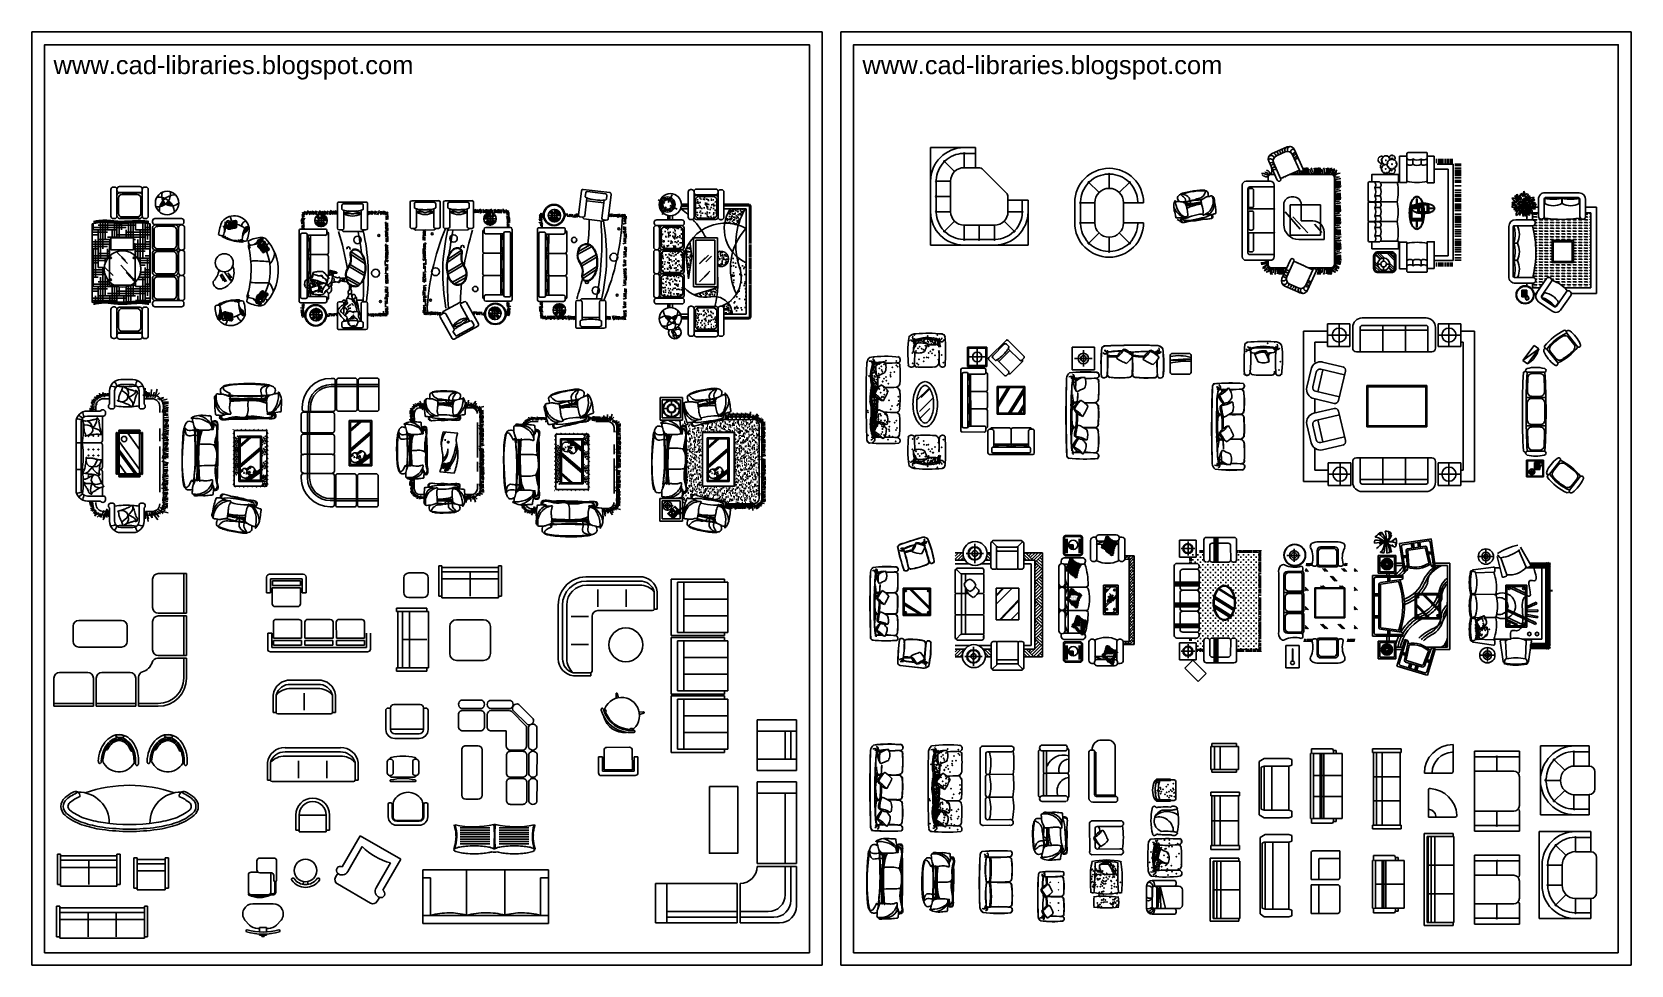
# Model space of a CAD drawing. Header units: inches. Extents: x 8.3 to 50.8, y 10.9 to 35.7.
import ezdxf

# ---------------------------------------------------------------- set-up
doc = ezdxf.new("R2010")
doc.units = ezdxf.units.IN
doc.header["$MEASUREMENT"] = 0
for name, color, linetype in [('02', 2, 'Continuous'), ('1', 1, 'Continuous'), ('4', 4, 'Continuous'), ('8', 8, 'Continuous'), ('kadrbm', 4, 'Continuous')]:
    doc.layers.add(name, color=color, linetype=linetype)
doc.styles.add('bmmm', font='swissel.ttf')
pattern_1 = [(130, (395.89902, -10.88887), (-0.16496984, -0.01443299), [0.01725, -0.18975]), (185, (395.89902, -10.88887), (0.03191281, 0.17300419), [0.0138, -0.1518]), (79.5486, (395.88527, -10.89007), (-0.13305716, 0.158571095), [0.01466024, -0.161262686]), (133.8158, (395.89902, -10.84287), (-0.24546544, -0.03806937), [0.025875, -0.284625]), (83.3644, (395.87856, -10.84604), (-0.21497242, 0.22404711), [0.02199037, -0.24189399]), (188.8158, (395.89902, -10.84287), (-0.21497225, 0.22404728), [0.0207, -0.2277]), (159, (395.87602, -10.85437), (-0.13728862, -0.092602345), [0.01725, -0.18975]), (214, (395.87602, -10.85437), (-0.05596253, 0.16678451), [0.0138, -0.1518]), (108.5486, (395.86458, -10.86209), (-0.193251205, 0.074182014), [0.01466024, -0.161262686]), (142.5, (395.899016, -10.88887), (-0.002796767, 0.076565586), [0, -0.14996, 0, -0.1541, 0, -0.152375]), (172.5, (395.89902, -10.88887), (-0.060505994, 0.090714694), [0, -0.08786, 0, -0.14651, 0, -0.058075]), (212.5, (395.950306, -10.88887), (-0.12277916, -0.00518762), [0, -0.0575, 0, -0.1794, 0, -0.23805]), (222.5, (395.97331, -10.88887), (-0.13413282, 0.023024146), [0, -0.07475, 0, -0.11914, 0, -0.16905])]

# ---------------------------------------------------------------- blocks, each defined once
blk = doc.blocks.new('kadrbm')
at = {"layer": 'kadrbm', "color": 4}
blk.add_lwpolyline([(0, 0), (0, 24.797), (21, 24.797), (21, 0), (0, 0)], close=True, dxfattribs=at)
blk.add_lwpolyline([(20.663, 0.326), (20.663, 24.46), (0.337, 24.46), (0.337, 0.326), (20.663, 0.326)], dxfattribs=at)
at = {"layer": 'kadrbm', "color": 211, "true_color": 0xf674fb, "style": 'bmmm'}
blk.add_text('www.cad-libraries.blogspot.com', height=0.48513, dxfattribs=at).set_placement((0.573, 23.677))

msp = doc.modelspace()

# ---------------------------------------------------------------- hatches: boundary and pattern name
at = {"layer": '8'}
h = msp.add_hatch(dxfattribs=at)
h.set_pattern_fill('AR-CONC', color=256, scale=0.0345, style=0)
h.set_pattern_definition([(130, (395.89902, -10.88887), (-0.24745476, -0.02164949), [0.025875, -0.284625]), (185, (395.89902, -10.88887), (0.04786921, 0.25950629), [0.0207, -0.2277]), (79.5486, (395.8784, -10.89067), (-0.19958574, 0.23785664), [0.02199037, -0.24189403]), (133.8158, (395.89902, -10.81987), (-0.36819816, -0.05710406), [0.0388125, -0.4269375]), (83.3644, (395.86833, -10.82463), (-0.32245863, 0.33607067), [0.03298555, -0.362841]), (188.8158, (395.899, -10.81987), (-0.32245837, 0.3360709), [0.03105, -0.34155]), (159, (395.86452, -10.83712), (-0.20593293, -0.13890352), [0.025875, -0.284625]), (214, (395.86452, -10.83712), (-0.08394379, 0.25017677), [0.0207, -0.2277]), (108.5486, (395.84735, -10.8487), (-0.2898768, 0.11127302), [0.02199037, -0.24189403]), (142.5, (395.89902, -10.88887), (-0.00419515, 0.11484838), [0, -0.22494, 0, -0.23115, 0, -0.2285625]), (172.5, (395.89902, -10.88887), (-0.09075899, 0.13607204), [0, -0.13179, 0, -0.219765, 0, -0.0871125]), (212.5, (395.97595, -10.88887), (-0.18416874, -0.00778143), [0, -0.08625, 0, -0.2691, 0, -0.357075]), (222.5, (396.01045, -10.88887), (-0.20119923, 0.03453622), [0, -0.112125, 0, -0.17871, 0, -0.253575])])
h.paths.add_polyline_path([(26.473, 31.193, 0.414214), (26.382, 31.284), (25.998, 31.284, 0.414214), (25.907, 31.193), (25.907, 30.805, 0.414214), (25.998, 30.713), (26.382, 30.713, 0.414214), (26.473, 30.805)])
h.paths.add_polyline_path([(25.571, 30.384, 0.414214), (25.479, 30.476), (25.092, 30.476, 0.414214), (25, 30.384), (25, 30.001, 0.414214), (25.092, 29.909), (25.479, 29.909, 0.414214), (25.571, 30.001)])
h.paths.add_polyline_path([(25.479, 29.27, 0.414214), (25.571, 29.362), (25.571, 29.745, 0.414214), (25.479, 29.837), (25.092, 29.837, 0.414214), (25, 29.745), (25, 29.362, 0.414214), (25.092, 29.27)])
h.paths.add_polyline_path([(25.479, 28.631, 0.414214), (25.571, 28.723), (25.571, 29.106, 0.414214), (25.479, 29.198), (25.092, 29.198, 0.414214), (25, 29.106), (25, 28.723, 0.414214), (25.092, 28.631)])
h.paths.add_polyline_path([(26.382, 27.758, 0.414214), (26.473, 27.85), (26.473, 28.238, 0.414214), (26.382, 28.329), (25.998, 28.329, 0.414214), (25.907, 28.238), (25.907, 27.85, 0.414214), (25.998, 27.758)])
h = msp.add_hatch(dxfattribs=at)
h.set_pattern_fill('HOUND', color=256, angle=360, style=0)
h.set_pattern_definition([(360, (-12.47091, -84.603215), (0.25, 0.0625), [1, -0.5]), (90, (-12.47091, -84.603215), (-0.0625, -0.25), [1, -0.5])])
edge = h.paths.add_edge_path()
edge.add_spline(control_points=[(10.104, 30.598), (10.092, 30.597), (10.08, 30.595), (10.068, 30.594)], knot_values=[194.914205, 194.914205, 194.914205, 194.914205, 231.138829, 231.138829, 231.138829, 231.138829], degree=3, periodic=0)
edge.add_spline(control_points=[(10.068, 30.594), (10.056, 30.592), (10.044, 30.59), (10.032, 30.589)], knot_values=[158.691812, 158.691812, 158.691812, 158.691812, 194.914205, 194.914205, 194.914205, 194.914205], degree=3, periodic=0)
edge.add_spline(control_points=[(10.032, 30.589), (10.02, 30.587), (10.008, 30.585), (9.996, 30.583)], knot_values=[122.471236, 122.471236, 122.471236, 122.471236, 158.691812, 158.691812, 158.691812, 158.691812], degree=3, periodic=0)
edge.add_spline(control_points=[(9.996, 30.583), (9.984, 30.581), (9.972, 30.579), (9.96, 30.576)], knot_values=[86.252061, 86.252061, 86.252061, 86.252061, 122.471236, 122.471236, 122.471236, 122.471236], degree=3, periodic=0)
edge.add_spline(control_points=[(9.96, 30.576), (9.948, 30.574), (9.936, 30.572), (9.924, 30.57)], knot_values=[50.033873, 50.033873, 50.033873, 50.033873, 86.252061, 86.252061, 86.252061, 86.252061], degree=3, periodic=0)
edge.add_spline(control_points=[(9.924, 30.57), (9.908, 30.567), (9.891, 30.563), (9.875, 30.56)], knot_values=[0, 0, 0, 0, 50.033873, 50.033873, 50.033873, 50.033873], degree=3, periodic=0)
edge.add_line((9.875, 30.56), (9.875, 28.471))
edge.add_spline(control_points=[(9.875, 28.471), (9.891, 28.474), (9.908, 28.477), (9.924, 28.48)], knot_values=[19.06086, 19.06086, 19.06086, 19.06086, 73.997309, 73.997309, 73.997309, 73.997309], degree=3, periodic=0)
edge.add_spline(control_points=[(9.924, 28.48), (9.929, 28.481), (9.933, 28.482), (9.945, 28.484), (9.953, 28.485), (9.96, 28.487)], knot_values=[73.997309, 73.997309, 73.997309, 73.997309, 88.676034, 88.676034, 113.290117, 113.290117, 113.290117, 113.290117], degree=3, periodic=0)
edge.add_spline(control_points=[(9.96, 28.487), (9.972, 28.489), (9.984, 28.491), (9.996, 28.493)], knot_values=[113.290117, 113.290117, 113.290117, 113.290117, 152.19265, 152.19265, 152.19265, 152.19265], degree=3, periodic=0)
edge.add_spline(control_points=[(9.996, 28.493), (10.004, 28.494), (10.012, 28.495), (10.024, 28.497), (10.028, 28.498), (10.032, 28.498)], knot_values=[152.19265, 152.19265, 152.19265, 152.19265, 177.352069, 177.352069, 190.709662, 190.709662, 190.709662, 190.709662], degree=3, periodic=0)
edge.add_spline(control_points=[(10.032, 28.498), (10.044, 28.5), (10.056, 28.501), (10.068, 28.503)], knot_values=[190.709662, 190.709662, 190.709662, 190.709662, 228.845489, 228.845489, 228.845489, 228.845489], degree=3, periodic=0)
edge.add_spline(control_points=[(10.068, 28.503), (10.08, 28.504), (10.092, 28.506), (10.104, 28.507), (10.104, 28.507), (10.104, 28.507)], knot_values=[228.845489, 228.845489, 228.845489, 228.845489, 266.028103, 266.028103, 266.605252, 266.605252, 266.605252, 266.605252], degree=3, periodic=0)
edge.add_spline(control_points=[(10.104, 28.507), (10.116, 28.508), (10.128, 28.509), (10.14, 28.51)], knot_values=[266.605252, 266.605252, 266.605252, 266.605252, 303.994935, 303.994935, 303.994935, 303.994935], degree=3, periodic=0)
edge.add_spline(control_points=[(10.14, 28.51), (10.152, 28.511), (10.164, 28.511), (10.176, 28.512)], knot_values=[303.994935, 303.994935, 303.994935, 303.994935, 341.02568, 341.02568, 341.02568, 341.02568], degree=3, periodic=0)
edge.add_spline(control_points=[(10.176, 28.512), (10.181, 28.512), (10.185, 28.512), (10.197, 28.512), (10.204, 28.513), (10.212, 28.513), (10.212, 28.513), (10.212, 28.513)], knot_values=[341.02568, 341.02568, 341.02568, 341.02568, 354.704138, 354.704138, 376.709051, 376.709051, 377.710844, 377.710844, 377.710844, 377.710844], degree=3, periodic=0)
edge.add_spline(control_points=[(10.212, 28.513), (10.224, 28.513), (10.236, 28.512), (10.248, 28.512)], knot_values=[377.710844, 377.710844, 377.710844, 377.710844, 414.070237, 414.070237, 414.070237, 414.070237], degree=3, periodic=0)
edge.add_spline(control_points=[(10.248, 28.512), (10.25, 28.512), (10.253, 28.512), (10.258, 28.512), (10.261, 28.511), (10.267, 28.511), (10.27, 28.511), (10.277, 28.51), (10.281, 28.51), (10.284, 28.51)], knot_values=[414.070237, 414.070237, 414.070237, 414.070237, 420.718877, 420.718877, 429.931032, 429.931032, 439.143187, 439.143187, 450.427906, 450.427906, 450.427906, 450.427906], degree=3, periodic=0)
edge.add_spline(control_points=[(10.284, 28.51), (10.287, 28.51), (10.289, 28.509), (10.301, 28.508), (10.311, 28.508), (10.32, 28.507)], knot_values=[450.427906, 450.427906, 450.427906, 450.427906, 457.567498, 457.567498, 487.776415, 487.776415, 487.776415, 487.776415], degree=3, periodic=0)
edge.add_spline(control_points=[(10.32, 28.507), (10.322, 28.506), (10.324, 28.506), (10.337, 28.505), (10.346, 28.504), (10.356, 28.502)], knot_values=[487.776415, 487.776415, 487.776415, 487.776415, 494.416118, 494.416118, 526.257057, 526.257057, 526.257057, 526.257057], degree=3, periodic=0)
edge.add_spline(control_points=[(10.356, 28.502), (10.363, 28.501), (10.37, 28.501), (10.382, 28.499), (10.387, 28.498), (10.392, 28.498)], knot_values=[526.257057, 526.257057, 526.257057, 526.257057, 549.40324, 549.40324, 565.950151, 565.950151, 565.950151, 565.950151], degree=3, periodic=0)
edge.add_spline(control_points=[(10.392, 28.498), (10.404, 28.496), (10.415, 28.495), (10.427, 28.493), (10.427, 28.493), (10.428, 28.493)], knot_values=[565.950151, 565.950151, 565.950151, 565.950151, 604.390362, 604.390362, 606.957927, 606.957927, 606.957927, 606.957927], degree=3, periodic=0)
edge.add_spline(control_points=[(10.428, 28.493), (10.433, 28.493), (10.438, 28.492), (10.447, 28.491), (10.452, 28.49), (10.46, 28.49), (10.462, 28.489), (10.464, 28.489)], knot_values=[606.957927, 606.957927, 606.957927, 606.957927, 623.591492, 623.591492, 641.220688, 641.220688, 649.119956, 649.119956, 649.119956, 649.119956], degree=3, periodic=0)
edge.add_spline(control_points=[(10.464, 28.489), (10.467, 28.489), (10.47, 28.489), (10.482, 28.487), (10.491, 28.487), (10.5, 28.486)], knot_values=[649.119956, 649.119956, 649.119956, 649.119956, 658.849884, 658.849884, 691.276557, 691.276557, 691.276557, 691.276557], degree=3, periodic=0)
edge.add_spline(control_points=[(10.5, 28.486), (10.501, 28.486), (10.502, 28.486), (10.514, 28.485), (10.525, 28.484), (10.536, 28.483)], knot_values=[691.276557, 691.276557, 691.276557, 691.276557, 694.108275, 694.108275, 733.294111, 733.294111, 733.294111, 733.294111], degree=3, periodic=0)
edge.add_spline(control_points=[(10.536, 28.483), (10.545, 28.483), (10.554, 28.482), (10.566, 28.482), (10.569, 28.482), (10.572, 28.481)], knot_values=[733.294111, 733.294111, 733.294111, 733.294111, 764.625058, 764.625058, 775.175249, 775.175249, 775.175249, 775.175249], degree=3, periodic=0)
edge.add_spline(control_points=[(10.572, 28.481), (10.584, 28.481), (10.596, 28.481), (10.608, 28.48)], knot_values=[775.175249, 775.175249, 775.175249, 775.175249, 816.923001, 816.923001, 816.923001, 816.923001], degree=3, periodic=0)
edge.add_spline(control_points=[(10.608, 28.48), (10.62, 28.48), (10.632, 28.48), (10.644, 28.48)], knot_values=[816.923001, 816.923001, 816.923001, 816.923001, 858.541261, 858.541261, 858.541261, 858.541261], degree=3, periodic=0)
edge.add_spline(control_points=[(10.644, 28.48), (10.656, 28.479), (10.668, 28.479), (10.68, 28.479)], knot_values=[858.541261, 858.541261, 858.541261, 858.541261, 900.033998, 900.033998, 900.033998, 900.033998], degree=3, periodic=0)
edge.add_spline(control_points=[(10.68, 28.479), (10.682, 28.479), (10.683, 28.48), (10.695, 28.48), (10.706, 28.48), (10.716, 28.48)], knot_values=[900.033998, 900.033998, 900.033998, 900.033998, 905.658624, 905.658624, 941.405258, 941.405258, 941.405258, 941.405258], degree=3, periodic=0)
edge.add_spline(control_points=[(10.716, 28.48), (10.728, 28.48), (10.74, 28.48), (10.752, 28.481)], knot_values=[941.405258, 941.405258, 941.405258, 941.405258, 982.659729, 982.659729, 982.659729, 982.659729], degree=3, periodic=0)
edge.add_spline(control_points=[(10.752, 28.481), (10.764, 28.481), (10.776, 28.482), (10.788, 28.482)], knot_values=[982.659729, 982.659729, 982.659729, 982.659729, 1023.802145, 1023.802145, 1023.802145, 1023.802145], degree=3, periodic=0)
edge.add_spline(control_points=[(10.788, 28.482), (10.795, 28.483), (10.802, 28.483), (10.814, 28.484), (10.819, 28.484), (10.824, 28.484)], knot_values=[1023.802145, 1023.802145, 1023.802145, 1023.802145, 1046.69219, 1046.69219, 1064.837146, 1064.837146, 1064.837146, 1064.837146], degree=3, periodic=0)
edge.add_spline(control_points=[(10.824, 28.484), (10.835, 28.485), (10.845, 28.485), (10.857, 28.486), (10.859, 28.486), (10.86, 28.486)], knot_values=[1064.837146, 1064.837146, 1064.837146, 1064.837146, 1100.822756, 1100.822756, 1105.769813, 1105.769813, 1105.769813, 1105.769813], degree=3, periodic=0)
edge.add_spline(control_points=[(10.86, 28.486), (10.864, 28.487), (10.867, 28.487), (10.879, 28.488), (10.888, 28.488), (10.896, 28.489)], knot_values=[1105.769813, 1105.769813, 1105.769813, 1105.769813, 1117.254667, 1117.254667, 1146.416172, 1146.416172, 1146.416172, 1146.416172], degree=3, periodic=0)
edge.add_spline(control_points=[(10.896, 28.489), (10.897, 28.489), (10.898, 28.489), (10.91, 28.49), (10.921, 28.491), (10.932, 28.492)], knot_values=[1146.416172, 1146.416172, 1146.416172, 1146.416172, 1149.315221, 1149.315221, 1186.548685, 1186.548685, 1186.548685, 1186.548685], degree=3, periodic=0)
edge.add_spline(control_points=[(10.932, 28.492), (10.94, 28.492), (10.948, 28.493), (10.96, 28.494), (10.964, 28.494), (10.968, 28.494)], knot_values=[1186.548685, 1186.548685, 1186.548685, 1186.548685, 1213.436328, 1213.436328, 1226.193711, 1226.193711, 1226.193711, 1226.193711], degree=3, periodic=0)
edge.add_spline(control_points=[(10.968, 28.494), (10.98, 28.495), (10.992, 28.496), (11.004, 28.497)], knot_values=[1226.193711, 1226.193711, 1226.193711, 1226.193711, 1265.375003, 1265.375003, 1265.375003, 1265.375003], degree=3, periodic=0)
edge.add_spline(control_points=[(11.004, 28.497), (11.015, 28.498), (11.027, 28.498), (11.039, 28.499), (11.04, 28.499), (11.04, 28.499)], knot_values=[1265.375003, 1265.375003, 1265.375003, 1265.375003, 1301.755363, 1301.755363, 1304.112511, 1304.112511, 1304.112511, 1304.112511], degree=3, periodic=0)
edge.add_spline(control_points=[(11.04, 28.499), (11.052, 28.5), (11.064, 28.5), (11.076, 28.501)], knot_values=[1304.112511, 1304.112511, 1304.112511, 1304.112511, 1342.424152, 1342.424152, 1342.424152, 1342.424152], degree=3, periodic=0)
edge.add_spline(control_points=[(11.076, 28.501), (11.088, 28.501), (11.1, 28.501), (11.112, 28.501)], knot_values=[1342.424152, 1342.424152, 1342.424152, 1342.424152, 1380.327227, 1380.327227, 1380.327227, 1380.327227], degree=3, periodic=0)
edge.add_spline(control_points=[(11.112, 28.501), (11.115, 28.502), (11.118, 28.502), (11.13, 28.502), (11.139, 28.502), (11.148, 28.502)], knot_values=[1380.327227, 1380.327227, 1380.327227, 1380.327227, 1390.074398, 1390.074398, 1417.83865, 1417.83865, 1417.83865, 1417.83865], degree=3, periodic=0)
edge.add_spline(control_points=[(11.148, 28.502), (11.16, 28.501), (11.172, 28.501), (11.184, 28.501)], knot_values=[1417.83865, 1417.83865, 1417.83865, 1417.83865, 1454.97944, 1454.97944, 1454.97944, 1454.97944], degree=3, periodic=0)
edge.add_spline(control_points=[(11.184, 28.501), (11.192, 28.5), (11.199, 28.5), (11.211, 28.499), (11.216, 28.499), (11.22, 28.498)], knot_values=[1454.97944, 1454.97944, 1454.97944, 1454.97944, 1478.393432, 1478.393432, 1491.787472, 1491.787472, 1491.787472, 1491.787472], degree=3, periodic=0)
edge.add_spline(control_points=[(11.22, 28.498), (11.22, 28.498), (11.22, 28.498), (11.225, 28.498), (11.229, 28.498), (11.241, 28.497), (11.249, 28.496), (11.256, 28.495)], knot_values=[1491.787472, 1491.787472, 1491.787472, 1491.787472, 1491.967466, 1491.967466, 1505.541499, 1505.541499, 1528.876426, 1528.876426, 1528.876426, 1528.876426], degree=3, periodic=0)
edge.add_spline(control_points=[(11.256, 28.495), (11.257, 28.495), (11.259, 28.495), (11.271, 28.493), (11.282, 28.492), (11.292, 28.491)], knot_values=[1528.876426, 1528.876426, 1528.876426, 1528.876426, 1532.689566, 1532.689566, 1566.578481, 1566.578481, 1566.578481, 1566.578481], degree=3, periodic=0)
edge.add_spline(control_points=[(11.292, 28.491), (11.299, 28.49), (11.305, 28.489), (11.317, 28.487), (11.323, 28.486), (11.328, 28.485)], knot_values=[1566.578481, 1566.578481, 1566.578481, 1566.578481, 1586.985699, 1586.985699, 1604.907169, 1604.907169, 1604.907169, 1604.907169], degree=3, periodic=0)
edge.add_spline(control_points=[(11.328, 28.485), (11.34, 28.483), (11.352, 28.481), (11.364, 28.479)], knot_values=[1604.907169, 1604.907169, 1604.907169, 1604.907169, 1643.873003, 1643.873003, 1643.873003, 1643.873003], degree=3, periodic=0)
edge.add_spline(control_points=[(11.364, 28.479), (11.371, 28.478), (11.377, 28.477), (11.389, 28.475), (11.394, 28.474), (11.4, 28.473)], knot_values=[1643.873003, 1643.873003, 1643.873003, 1643.873003, 1664.486393, 1664.486393, 1683.102709, 1683.102709, 1683.102709, 1683.102709], degree=3, periodic=0)
edge.add_line((11.4, 28.473), (11.414, 28.469))
edge.add_line((11.414, 28.469), (11.414, 30.56))
edge.add_spline(control_points=[(11.414, 30.56), (11.398, 30.563), (11.381, 30.566), (11.364, 30.569)], knot_values=[1495.019734, 1495.019734, 1495.019734, 1495.019734, 1545.786895, 1545.786895, 1545.786895, 1545.786895], degree=3, periodic=0)
edge.add_spline(control_points=[(11.364, 30.569), (11.352, 30.571), (11.34, 30.574), (11.328, 30.576)], knot_values=[1458.589364, 1458.589364, 1458.589364, 1458.589364, 1495.019734, 1495.019734, 1495.019734, 1495.019734], degree=3, periodic=0)
edge.add_spline(control_points=[(11.328, 30.576), (11.316, 30.578), (11.304, 30.579), (11.292, 30.581)], knot_values=[1422.189543, 1422.189543, 1422.189543, 1422.189543, 1458.589364, 1458.589364, 1458.589364, 1458.589364], degree=3, periodic=0)
edge.add_spline(control_points=[(11.292, 30.581), (11.28, 30.583), (11.268, 30.584), (11.256, 30.586)], knot_values=[1385.832892, 1385.832892, 1385.832892, 1385.832892, 1422.189543, 1422.189543, 1422.189543, 1422.189543], degree=3, periodic=0)
edge.add_spline(control_points=[(11.256, 30.586), (11.244, 30.587), (11.232, 30.588), (11.22, 30.589)], knot_values=[1349.531883, 1349.531883, 1349.531883, 1349.531883, 1385.832892, 1385.832892, 1385.832892, 1385.832892], degree=3, periodic=0)
edge.add_spline(control_points=[(11.22, 30.589), (11.216, 30.59), (11.204, 30.591), (11.192, 30.591), (11.184, 30.592)], knot_values=[1313.297858, 1313.297858, 1313.297858, 1313.297858, 1325.96406, 1349.531883, 1349.531883, 1349.531883, 1349.531883], degree=3, periodic=0)
edge.add_spline(control_points=[(11.184, 30.592), (11.172, 30.592), (11.16, 30.593), (11.148, 30.593)], knot_values=[1277.130469, 1277.130469, 1277.130469, 1277.130469, 1313.297858, 1313.297858, 1313.297858, 1313.297858], degree=3, periodic=0)
edge.add_spline(control_points=[(11.148, 30.593), (11.136, 30.593), (11.124, 30.593), (11.112, 30.593)], knot_values=[1241.021666, 1241.021666, 1241.021666, 1241.021666, 1277.130469, 1277.130469, 1277.130469, 1277.130469], degree=3, periodic=0)
edge.add_spline(control_points=[(11.112, 30.593), (11.1, 30.593), (11.088, 30.592), (11.076, 30.592)], knot_values=[1204.963383, 1204.963383, 1204.963383, 1204.963383, 1241.021666, 1241.021666, 1241.021666, 1241.021666], degree=3, periodic=0)
edge.add_spline(control_points=[(11.076, 30.592), (11.072, 30.592), (11.067, 30.591), (11.062, 30.591)], knot_values=[1191.199013, 1191.199013, 1191.199013, 1191.199013, 1204.963383, 1204.963383, 1204.963383, 1204.963383], degree=3, periodic=0)
edge.add_spline(control_points=[(11.062, 30.591), (11.055, 30.591), (11.048, 30.59), (11.04, 30.59)], knot_values=[959.009476, 959.009476, 959.009476, 959.009476, 967.487596, 967.487596, 967.487596, 967.487596], degree=3, periodic=0)
edge.add_spline(control_points=[(11.04, 30.59), (11.028, 30.589), (11.016, 30.588), (11.004, 30.588)], knot_values=[944.801002, 944.801002, 944.801002, 944.801002, 959.009476, 959.009476, 959.009476, 959.009476], degree=3, periodic=0)
edge.add_spline(control_points=[(11.004, 30.588), (10.992, 30.587), (10.98, 30.586), (10.968, 30.585)], knot_values=[929.935262, 929.935262, 929.935262, 929.935262, 944.801002, 944.801002, 944.801002, 944.801002], degree=3, periodic=0)
edge.add_spline(control_points=[(10.968, 30.585), (10.956, 30.585), (10.944, 30.584), (10.932, 30.583)], knot_values=[914.343198, 914.343198, 914.343198, 914.343198, 929.935262, 929.935262, 929.935262, 929.935262], degree=3, periodic=0)
edge.add_spline(control_points=[(10.932, 30.583), (10.92, 30.583), (10.908, 30.582), (10.896, 30.581)], knot_values=[897.945213, 897.945213, 897.945213, 897.945213, 914.343198, 914.343198, 914.343198, 914.343198], degree=3, periodic=0)
edge.add_spline(control_points=[(10.896, 30.581), (10.884, 30.581), (10.872, 30.58), (10.86, 30.58)], knot_values=[880.649343, 880.649343, 880.649343, 880.649343, 897.945213, 897.945213, 897.945213, 897.945213], degree=3, periodic=0)
edge.add_spline(control_points=[(10.86, 30.58), (10.848, 30.579), (10.836, 30.578), (10.824, 30.578)], knot_values=[862.349242, 862.349242, 862.349242, 862.349242, 880.649343, 880.649343, 880.649343, 880.649343], degree=3, periodic=0)
edge.add_spline(control_points=[(10.824, 30.578), (10.812, 30.577), (10.8, 30.577), (10.788, 30.576)], knot_values=[842.922133, 842.922133, 842.922133, 842.922133, 862.349242, 862.349242, 862.349242, 862.349242], degree=3, periodic=0)
edge.add_spline(control_points=[(10.788, 30.576), (10.776, 30.576), (10.764, 30.575), (10.752, 30.575)], knot_values=[822.227092, 822.227092, 822.227092, 822.227092, 842.922133, 842.922133, 842.922133, 842.922133], degree=3, periodic=0)
edge.add_spline(control_points=[(10.752, 30.575), (10.74, 30.575), (10.728, 30.574), (10.716, 30.574)], knot_values=[800.104445, 800.104445, 800.104445, 800.104445, 822.227092, 822.227092, 822.227092, 822.227092], degree=3, periodic=0)
edge.add_spline(control_points=[(10.716, 30.574), (10.704, 30.574), (10.692, 30.573), (10.68, 30.573)], knot_values=[776.377828, 776.377828, 776.377828, 776.377828, 800.104445, 800.104445, 800.104445, 800.104445], degree=3, periodic=0)
edge.add_spline(control_points=[(10.68, 30.573), (10.668, 30.573), (10.656, 30.573), (10.644, 30.573)], knot_values=[750.861761, 750.861761, 750.861761, 750.861761, 776.377828, 776.377828, 776.377828, 776.377828], degree=3, periodic=0)
edge.add_spline(control_points=[(10.644, 30.573), (10.632, 30.573), (10.62, 30.573), (10.608, 30.573)], knot_values=[723.379594, 723.379594, 723.379594, 723.379594, 750.861761, 750.861761, 750.861761, 750.861761], degree=3, periodic=0)
edge.add_spline(control_points=[(10.608, 30.573), (10.596, 30.573), (10.584, 30.573), (10.572, 30.574)], knot_values=[693.798891, 693.798891, 693.798891, 693.798891, 723.379594, 723.379594, 723.379594, 723.379594], degree=3, periodic=0)
edge.add_spline(control_points=[(10.572, 30.574), (10.56, 30.574), (10.548, 30.574), (10.536, 30.575)], knot_values=[662.091371, 662.091371, 662.091371, 662.091371, 693.798891, 693.798891, 693.798891, 693.798891], degree=3, periodic=0)
edge.add_spline(control_points=[(10.536, 30.575), (10.524, 30.576), (10.512, 30.576), (10.5, 30.577)], knot_values=[628.41626, 628.41626, 628.41626, 628.41626, 662.091371, 662.091371, 662.091371, 662.091371], degree=3, periodic=0)
edge.add_spline(control_points=[(10.5, 30.577), (10.488, 30.578), (10.476, 30.579), (10.464, 30.58)], knot_values=[593.201507, 593.201507, 593.201507, 593.201507, 628.41626, 628.41626, 628.41626, 628.41626], degree=3, periodic=0)
edge.add_spline(control_points=[(10.464, 30.58), (10.454, 30.581), (10.442, 30.582), (10.43, 30.584), (10.428, 30.584)], knot_values=[557.162933, 557.162933, 557.162933, 557.162933, 588.707705, 593.201507, 593.201507, 593.201507, 593.201507], degree=3, periodic=0)
edge.add_spline(control_points=[(10.428, 30.584), (10.416, 30.585), (10.404, 30.587), (10.392, 30.588)], knot_values=[520.983331, 520.983331, 520.983331, 520.983331, 557.162933, 557.162933, 557.162933, 557.162933], degree=3, periodic=0)
edge.add_spline(control_points=[(10.392, 30.588), (10.38, 30.59), (10.368, 30.591), (10.356, 30.593)], knot_values=[484.775471, 484.775471, 484.775471, 484.775471, 520.983331, 520.983331, 520.983331, 520.983331], degree=3, periodic=0)
edge.add_spline(control_points=[(10.356, 30.593), (10.344, 30.595), (10.332, 30.596), (10.32, 30.597)], knot_values=[448.547893, 448.547893, 448.547893, 448.547893, 484.775471, 484.775471, 484.775471, 484.775471], degree=3, periodic=0)
edge.add_spline(control_points=[(10.32, 30.597), (10.308, 30.599), (10.296, 30.6), (10.284, 30.601)], knot_values=[412.309184, 412.309184, 412.309184, 412.309184, 448.547893, 448.547893, 448.547893, 448.547893], degree=3, periodic=0)
edge.add_spline(control_points=[(10.284, 30.601), (10.275, 30.602), (10.263, 30.603), (10.251, 30.603), (10.248, 30.603)], knot_values=[376.067946, 376.067946, 376.067946, 376.067946, 405.121663, 412.309184, 412.309184, 412.309184, 412.309184], degree=3, periodic=0)
edge.add_spline(control_points=[(10.248, 30.603), (10.236, 30.604), (10.224, 30.604), (10.212, 30.604)], knot_values=[339.830242, 339.830242, 339.830242, 339.830242, 376.067946, 376.067946, 376.067946, 376.067946], degree=3, periodic=0)
edge.add_spline(control_points=[(10.212, 30.604), (10.2, 30.604), (10.188, 30.604), (10.176, 30.603)], knot_values=[303.596432, 303.596432, 303.596432, 303.596432, 339.830242, 339.830242, 339.830242, 339.830242], degree=3, periodic=0)
edge.add_spline(control_points=[(10.176, 30.603), (10.164, 30.603), (10.152, 30.602), (10.14, 30.601)], knot_values=[267.3661, 267.3661, 267.3661, 267.3661, 303.596432, 303.596432, 303.596432, 303.596432], degree=3, periodic=0)
edge.add_spline(control_points=[(10.14, 30.601), (10.128, 30.6), (10.116, 30.599), (10.104, 30.598)], knot_values=[231.138829, 231.138829, 231.138829, 231.138829, 267.3661, 267.3661, 267.3661, 267.3661], degree=3, periodic=0)
h.paths.add_polyline_path([(10.335, 28.929), (10.335, 29.018, -0.409594), (10.335, 29.702), (10.335, 30.026), (10.374, 30.026), (10.374, 30.186), (10.974, 30.186), (10.974, 30.026), (11.018, 30.026), (11.018, 29.714, -0.429551), (11.018, 29.007), (11.018, 28.929), (10.909, 28.929, -0.121405), (10.682, 28.873, -0.121405), (10.456, 28.929)], flags=16)
h.paths.add_polyline_path([(10.362, 29.094, -1), (10.362, 29.051, -1)], flags=0)
h.paths.add_polyline_path([(10.984, 29.094, -0.569644), (11.003, 29.062), (11.018, 29.046), (11.018, 29.007), (10.975, 29.053, -0.799878)], flags=0)
h.paths.add_polyline_path([(10.362, 29.679, -1), (10.362, 29.636, -1)], flags=0)
h.paths.add_polyline_path([(10.984, 29.679, -1), (10.984, 29.636, -1)], flags=0)
h = msp.add_hatch(dxfattribs=at)
h.set_pattern_fill('AR-CONC', color=256, scale=0.023, style=0)
h.set_pattern_definition(pattern_1)
h.paths.add_polyline_path([(27.228, 30.955), (26.827, 30.955, 0.102377), (26.687, 30.579, -0.080338), (27.048, 30.526, -0.062064)])
h.paths.add_polyline_path([(25.727, 29.102), (25.813, 29.7), (25.76, 30.08, 0.052656), (25.645, 29.869)])
h.paths.add_polyline_path([(26.77, 28.461, -0.058889), (26.6, 28.371), (26.602, 28.371, -0.414214), (26.666, 28.308), (26.666, 28.16), (26.884, 28.16, 0.173492)])
h = msp.add_hatch(dxfattribs=at)
h.set_pattern_fill('FLEX', color=256, scale=0.3, style=0)
h.set_pattern_definition([(360, (-79.762, 16.11781), (0, -0.075), [0.075, -0.075]), (315, (-79.687, 16.11781), (0, -0.075), [0.01875, -0.068566017, 0.01875, -0.106066017])])
edge = h.paths.add_edge_path()
edge.add_line((49.703, 28.857), (49.008, 28.857))
edge.add_ellipse((48.396, 28.216), major_axis=(0.626, 0.626), ratio=1, start_angle=1.3227, end_angle=27.1417)
edge.add_ellipse((48.591, 29.061), major_axis=(0.054, 0.054), ratio=1, start_angle=313.706, end_angle=460.5777)
edge.add_line((48.528, 29.104), (48.359, 28.857))
edge.add_line((48.359, 28.857), (48.152, 28.857))
edge.add_line((48.152, 28.857), (48.152, 28.983))
edge.add_line((48.152, 28.983), (48.162, 28.983))
edge.add_ellipse((48.165, 29.06), major_axis=(-0.0551, 0.0551), ratio=1, start_angle=132.8789, end_angle=317.1211)
edge.add_ellipse((45.472, 29.812), major_axis=(1.961, 1.961), ratio=1, start_angle=300.9309, end_angle=329.542)
edge.add_ellipse((48.148, 30.589), major_axis=(-0.0571, 0.0571), ratio=1, start_angle=140.8482, end_angle=312.1341)
edge.add_line((48.152, 30.67), (48.152, 30.849))
edge.add_line((48.152, 30.849), (48.314, 30.849))
edge.add_line((48.314, 30.849), (48.313, 30.767))
edge.add_ellipse((48.392, 30.762), major_axis=(-0.0556, 0.0556), ratio=1, start_angle=41.2675, end_angle=188.5087)
edge.add_ellipse((48.941, 33.914), major_axis=(2.288, 2.288), ratio=1, start_angle=216.3547, end_angle=233.6453)
edge.add_ellipse((49.491, 30.757), major_axis=(-0.054, 0.054), ratio=1, start_angle=78.1283, end_angle=225)
edge.add_line((49.568, 30.757), (49.568, 30.849))
edge.add_line((49.568, 30.849), (49.703, 30.849))
edge.add_line((49.703, 30.849), (49.703, 28.857))
h.paths.add_polyline_path([(49.242, 29.531), (49.242, 30.115), (48.678, 30.115), (48.678, 29.531)], flags=16)
h.paths.add_polyline_path([(49.212, 29.561), (49.212, 30.085), (48.708, 30.085), (48.708, 29.561)], flags=0)
h.paths.add_polyline_path([(49.212, 29.561), (48.708, 29.561), (48.708, 30.085), (49.212, 30.085)], flags=0)
h = msp.add_hatch(dxfattribs=at)
h.set_pattern_fill('AR-CONC', color=256, scale=0.023, style=0)
h.set_pattern_definition(pattern_1)
h.paths.add_polyline_path([(26.492, 29.809), (26.492, 29.45, 1.656701)])
h.paths.add_polyline_path([(26.477, 28.624, 0.024269), (26.5, 28.866), (25.865, 28.675, 0.154953), (26.317, 28.621, -0.08427)])
h = msp.add_hatch(dxfattribs=at)
h.set_pattern_fill('AR-CONC', color=256, scale=0.0575, style=0)
h.set_pattern_definition([(130, (395.899, -10.88887), (-0.4124246, -0.03608248), [0.043125, -0.474375]), (185, (395.899, -10.88887), (0.079782, 0.4325105), [0.0345, -0.3795]), (79.5486, (395.86465, -10.89188), (-0.3326429, 0.39642774), [0.0366506, -0.4031567]), (133.8158, (395.899, -10.77387), (-0.6136636, -0.0951734), [0.0646875, -0.7115625]), (83.3644, (395.8479, -10.7818), (-0.5374311, 0.5601178), [0.0549759, -0.604735]), (188.8158, (395.899, -10.7739), (-0.5374306, 0.5601182), [0.05175, -0.56925]), (159, (395.8415, -10.80262), (-0.34322155, -0.23150586), [0.043125, -0.474375]), (214, (395.8415, -10.8026), (-0.1399063, 0.4169613), [0.0345, -0.3795]), (108.5486, (395.8129, -10.8219), (-0.483128, 0.18545504), [0.0366506, -0.4031567]), (142.5, (395.89902, -10.88887), (-0.006991917, 0.191413966), [0, -0.3749, 0, -0.38525, 0, -0.3809375]), (172.5, (395.89902, -10.88887), (-0.15126498, 0.22678673), [0, -0.21965, 0, -0.366275, 0, -0.1451875]), (212.5, (396.02724, -10.88887), (-0.3069479, -0.01296905), [0, -0.14375, 0, -0.4485, 0, -0.595125]), (222.5, (396.08474, -10.88887), (-0.33533205, 0.05756036), [0, -0.186875, 0, -0.29785, 0, -0.422625])])
h.paths.add_polyline_path([(26.77, 28.461, -0.173492), (26.884, 28.16), (27.252, 28.16), (27.252, 29.527, -0.115206), (26.896, 29.804, 0.184461), (26.996, 28.693, -0.099851)])
h = msp.add_hatch(dxfattribs=at)
h.set_pattern_fill('ANSI31,N', color=256, scale=0.025, angle=180, style=0)
h.set_pattern_definition([(225, (28.003926, 34.645), (0.0561266, -0.0561266), [])])
h.paths.add_polyline_path([(14.519, 23.592), (13.648, 23.592), (13.648, 25.064), (14.519, 25.064)], flags=16)
h.paths.add_polyline_path([(14.549, 23.562), (13.618, 23.562), (13.618, 25.094), (14.549, 25.094)])
h = msp.add_hatch(dxfattribs=at)
h.set_pattern_fill('AR-CONC', color=256, scale=0.001, angle=135, style=0)
h.set_pattern_definition([(185, (-26.61031, -2.79022), (-0.11755338, 0.14009465), [0.01905, -0.20955]), (130, (-26.61031, -2.79022), (-0.110177, -0.1600179), [0.01524, -0.16764]), (235.451, (-26.6201, -2.77855), (-0.22773024, -0.01992216), [0.01619, -0.17809]), (181.1842, (-26.64623, -2.82615), (-0.1619534, 0.22141024), [0.028575, -0.314325]), (231.6356, (-26.65973, -2.8077), (-0.3428264, -0.0070861), [0.024285, -0.267135]), (126.184, (-26.64623, -2.82615), (-0.3428264, -0.0070856), [0.02286, -0.25146]), (156, (-26.65521, -2.7992), (-0.03489527, 0.17952055), [0.01905, -0.20955]), (101, (-26.65521, -2.7992), (-0.1739412, -0.0865399), [0.01524, -0.16764]), (206.4514, (-26.65812, -2.78425), (-0.20883646, 0.09298004), [0.01619, -0.17809]), (172.5, (-26.61031, -2.790225), (-0.061973414, -0.05760547), [0, -0.165608, 0, -0.17018, 0, -0.168275]), (142.5, (-26.61031, -2.790225), (-0.118087, -0.02358973), [0, -0.097028, 0, -0.161798, 0, -0.064135]), (102.5, (-26.57026, -2.83028), (-0.091826196, 0.09992786), [0, -0.0635, 0, -0.19812, 0, -0.26289]), (92.5, (-26.5523, -2.84824), (-0.1227224, 0.0867639), [0, -0.08255, 0, -0.131572, 0, -0.18669])])
edge = h.paths.add_edge_path()
edge.add_spline(control_points=[(25.669, 23.566), (25.673, 23.55), (25.681, 23.503), (25.684, 23.425), (25.618, 23.393), (25.586, 23.398), (25.576, 23.4)], knot_values=[469.620343, 469.620343, 469.620343, 469.620343, 512.51828, 585.228726, 642.319956, 666.957391, 666.957391, 666.957391, 666.957391], degree=3, periodic=0)
edge.add_line((25.576, 23.4), (25.576, 23.14))
edge.add_line((25.576, 23.14), (25.583, 23.14))
edge.add_line((25.583, 23.14), (25.662, 23.213))
edge.add_spline(control_points=[(25.662, 23.213), (25.664, 23.218), (25.67, 23.24), (25.679, 23.278), (25.707, 23.266), (25.717, 23.263)], knot_values=[960.785216, 960.785216, 960.785216, 960.785216, 976.246821, 1028.506194, 1062.794453, 1062.794453, 1062.794453, 1062.794453], degree=3, periodic=0)
edge.add_line((25.717, 23.263), (26.047, 23.566))
edge.add_line((26.047, 23.566), (25.669, 23.566))
edge = h.paths.add_edge_path()
edge.add_arc((9.404, 24.342), 16.267, 357.4707, 359.8907, ccw=False)
edge.add_spline(control_points=[(25.655, 23.624), (25.66, 23.605), (25.665, 23.586), (25.669, 23.566)], knot_values=[419.630088, 419.630088, 419.630088, 419.630088, 469.620343, 469.620343, 469.620343, 469.620343], degree=3, periodic=0)
edge.add_line((25.669, 23.566), (26.047, 23.566))
edge.add_line((26.047, 23.566), (26.054, 23.573))
edge.add_line((26.054, 23.573), (26.054, 24.311))
edge.add_line((26.054, 24.311), (25.671, 24.311))
edge = h.paths.add_edge_path()
edge.add_spline(control_points=[(25.673, 25.038), (25.672, 25.022), (25.669, 24.981), (25.664, 24.941), (25.661, 24.918)], knot_values=[317.001492, 317.001492, 317.001492, 317.001492, 375.361256, 467.067417, 467.067417, 467.067417, 467.067417], degree=3, periodic=0)
edge.add_arc((9.404, 24.342), 16.267, 359.8907, 362.0289, ccw=False)
edge.add_line((25.671, 24.311), (26.054, 24.311))
edge.add_line((26.054, 24.311), (26.054, 25.032))
edge.add_line((26.054, 25.032), (26.045, 25.038))
edge.add_line((26.045, 25.038), (25.673, 25.038))
edge = h.paths.add_edge_path()
edge.add_spline(control_points=[(25.718, 25.277), (25.71, 25.275), (25.687, 25.267), (25.68, 25.293), (25.675, 25.309)], knot_values=[981.406871, 981.406871, 981.406871, 981.406871, 1009.183458, 1056.282781, 1056.282781, 1056.282781, 1056.282781], degree=3, periodic=0)
edge.add_line((25.675, 25.309), (25.595, 25.368))
edge.add_line((25.595, 25.368), (25.576, 25.368))
edge.add_line((25.576, 25.368), (25.576, 25.219))
edge.add_line((25.576, 25.219), (25.651, 25.203))
edge.add_line((25.651, 25.203), (25.702, 25.038))
edge.add_line((25.702, 25.038), (26.045, 25.038))
edge.add_line((26.045, 25.038), (25.846, 25.184))
edge.add_spline(control_points=[(25.846, 25.184), (25.843, 25.184), (25.827, 25.189), (25.812, 25.202), (25.804, 25.214)], knot_values=[1197.140204, 1197.140204, 1197.140204, 1197.140204, 1206.58239, 1255.494225, 1255.494225, 1255.494225, 1255.494225], degree=3, periodic=0)
edge.add_line((25.804, 25.214), (25.718, 25.277))
h.paths.add_polyline_path([(25.879, 25.159), (26.045, 25.038), (26.054, 25.038), (26.054, 25.213)])
edge = h.paths.add_edge_path()
edge.add_spline(control_points=[(26.664, 25.354), (26.625, 25.343), (26.504, 25.33), (26.295, 25.303), (26.133, 25.258), (26.054, 25.232)], knot_values=[238.329529, 238.329529, 238.329529, 238.329529, 375.361256, 667.155028, 952.303281, 952.303281, 952.303281, 952.303281], degree=3, periodic=0)
edge.add_line((26.054, 25.232), (26.054, 25.038))
edge.add_line((26.054, 25.038), (26.956, 25.038))
edge.add_line((26.956, 25.038), (26.956, 25.358))
edge.add_line((26.956, 25.358), (26.664, 25.354))
h.paths.add_polyline_path([(26.956, 25.358), (26.956, 25.038), (27.587, 25.038), (27.587, 25.279, 0.289292), (27.451, 25.364)])
h.paths.add_polyline_path([(26.956, 25.038), (26.956, 24.311), (27.587, 24.311), (27.587, 25.038)])
h.paths.add_polyline_path([(26.97, 24.311), (26.956, 24.297), (26.956, 23.566), (27.587, 23.566), (27.587, 24.311)])
h.paths.add_polyline_path([(26.956, 23.566), (26.956, 23.14), (27.521, 23.14, 0.161448), (27.587, 23.208), (27.587, 23.566)])
edge = h.paths.add_edge_path()
edge.add_line((26.054, 23.566), (26.054, 23.308))
edge.add_spline(control_points=[(26.054, 23.308), (26.13, 23.283), (26.29, 23.239), (26.497, 23.213), (26.617, 23.199), (26.657, 23.188)], knot_values=[238.329529, 238.329529, 238.329529, 238.329529, 514.99873, 806.792502, 943.824229, 943.824229, 943.824229, 943.824229], degree=3, periodic=0)
edge.add_spline(control_points=[(26.657, 23.188), (26.669, 23.185), (26.695, 23.176), (26.727, 23.162), (26.732, 23.145), (26.733, 23.14)], knot_values=[131.297279, 131.297279, 131.297279, 131.297279, 174.297836, 221.092255, 238.329529, 238.329529, 238.329529, 238.329529], degree=3, periodic=0)
edge.add_line((26.733, 23.14), (26.956, 23.14))
edge.add_line((26.956, 23.14), (26.956, 23.566))
edge.add_line((26.956, 23.566), (26.054, 23.566))
h.paths.add_polyline_path([(25.852, 23.387), (26.054, 23.341), (26.054, 23.566), (26.047, 23.566)])
h = msp.add_hatch(dxfattribs=at)
h.set_pattern_fill('ANSI31,N', color=256, scale=0.025, angle=180, style=0)
h.set_pattern_definition([(135, (36.55061, 13.91755), (0.0561266, 0.0561266), [])])
h.paths.add_polyline_path([(23.065, 24.97), (22.194, 24.97), (22.194, 23.499), (23.065, 23.499)], flags=16)
h.paths.add_polyline_path([(23.095, 25), (22.164, 25), (22.164, 23.469), (23.095, 23.469)])
h = msp.add_hatch(dxfattribs=at)
h.set_pattern_fill('AR-PARQ1', color=256, scale=0.03, angle=225, style=0)
h.set_pattern_definition([(315, (77.95507, -5.16446), (0.509117, -1e-16), [0.36, -0.36]), (315, (77.91264, -5.2069), (0.509117, -1e-16), [0.36, -0.36]), (315, (77.8702, -5.2493), (0.509117, -1e-16), [0.36, -0.36]), (315, (77.8278, -5.29174), (0.509117, -1e-16), [0.36, -0.36]), (315, (77.78536, -5.33417), (0.509117, -1e-16), [0.36, -0.36]), (315, (77.74293, -5.3766), (0.509117, -1e-16), [0.36, -0.36]), (315, (77.7005, -5.41902), (0.509117, -1e-16), [0.36, -0.36]), (225, (78.20962, -5.41902), (-0.509117, 1e-16), [0.36, -0.36]), (225, (78.25205, -5.46145), (-0.509117, 1e-16), [0.36, -0.36]), (225, (78.29448, -5.50387), (-0.509117, 1e-16), [0.36, -0.36]), (225, (78.3369, -5.5463), (-0.509117, 1e-16), [0.36, -0.36]), (225, (78.37933, -5.58872), (-0.509117, 1e-16), [0.36, -0.36]), (225, (78.42176, -5.63115), (-0.509117, 1e-16), [0.36, -0.36]), (225, (78.4642, -5.67358), (-0.509117, 1e-16), [0.36, -0.36])])
h.paths.add_polyline_path([(35.13, 21.82), (34.688, 21.82), (34.632, 21.82), (34.632, 21.62), (34.93, 21.62), (34.93, 19.256), (34.64, 19.256), (34.64, 19.056), (35.13, 19.056)])
h.paths.add_polyline_path([(33.606, 21.62), (33.761, 21.62), (33.761, 21.82), (33.659, 21.82, -0.017874), (33.66, 21.798, -0.147793)])
h.paths.add_polyline_path([(32.809, 21.62), (33.073, 21.62, -0.147793), (33.02, 21.798, -0.017874), (33.021, 21.82), (32.809, 21.82)])
h.paths.add_polyline_path([(33.614, 19.071, -0.012506), (33.613, 19.056), (33.769, 19.056), (33.769, 19.256), (33.551, 19.256, -0.164367)])
h.paths.add_polyline_path([(32.809, 19.056), (33.005, 19.056, -0.012506), (33.005, 19.071, -0.164367), (33.067, 19.256), (32.809, 19.256)])
h = msp.add_hatch(dxfattribs=at)
h.set_pattern_fill('AR-RROOF', color=256, scale=0.08, angle=270, style=0)
h.set_pattern_definition([(180, (47.02301, 30.62597), (-0.1584, 0.072), [1.08, -0.144, 0.36, -0.072]), (180, (46.92725, 30.66197), (0.072, 0.09576), [0.216, -0.02376, 0.432, -0.054]), (180, (46.98701, 30.68717), (-0.3744, 0.04824), [0.576, -0.1008, 0.288, -0.072])])
h.paths.add_polyline_path([(39.033, 19.49), (39.033, 19.553), (39.105, 19.553), (39.105, 19.49)])
h.paths.add_polyline_path([(40.872, 19.261), (40.872, 21.813), (40.944, 21.885), (40.944, 19.189)])
h.paths.add_polyline_path([(39.033, 21.537), (39.033, 21.704), (39.105, 21.694), (39.105, 21.537)])
h = msp.add_hatch(dxfattribs=at)
h.set_pattern_fill('CROSS', color=256, scale=0.3, angle=180, style=0)
h.set_pattern_definition([(270, (47.02301, 30.62597), (-0.0675, -0.0675), [0.03375, -0.10125]), (180, (47.039886, 30.609096), (-0.0675, 0.0675), [0.03375, -0.10125])])
h.paths.add_polyline_path([(40.313, 19.261), (40.306, 19.514), (40.302, 19.566), (39.458, 19.57), (39.406, 19.54), (39.409, 19.261), (39.221, 19.261), (39.221, 19.49), (39.105, 19.49), (39.105, 19.534), (39.307, 19.54), (39.316, 21.509), (39.285, 21.556), (39.105, 21.554), (39.105, 21.725), (39.118, 21.813), (39.403, 21.813), (39.398, 21.604), (39.458, 21.548), (40.185, 21.535), (40.302, 21.565), (40.31, 21.813), (40.872, 21.813), (40.872, 19.261)])
h.paths.add_polyline_path([(40.232, 20.427), (40.228, 20.747), (40.081, 20.925), (40.016, 20.95), (39.934, 20.95), (39.873, 20.938), (39.791, 20.899), (39.757, 20.816), (39.709, 20.721), (39.688, 20.617), (39.675, 20.492), (39.722, 20.228), (39.83, 20.076), (40.003, 20.046), (40.103, 20.094), (40.189, 20.219)], flags=16)
edge = h.paths.add_edge_path(flags=0)
edge.add_line((40.194, 20.32), (39.722, 20.604))
edge.add_ellipse((40.452, 20.494), major_axis=(-0.522, 0.522), ratio=1, start_angle=35.8767, end_angle=36.3651, ccw=False)
edge.add_line((39.723, 20.611), (40.195, 20.326))
edge.add_ellipse((39.476, 20.494), major_axis=(0.522, 0.522), ratio=1, start_angle=301.4454, end_angle=301.9202, ccw=False)
edge.add_line((40.194, 20.32), (40.194, 20.32))
edge.add_ellipse((39.717, 20.435), major_axis=(0.347, 0.347), ratio=1, start_angle=301.4399, end_angle=301.4562)
edge.add_line((40.194, 20.321), (40.194, 20.321))
edge.add_line((40.194, 20.321), (40.194, 20.321))
edge.add_line((40.194, 20.321), (40.194, 20.321))
edge.add_line((40.194, 20.321), (40.194, 20.321))
edge.add_line((40.194, 20.321), (40.194, 20.321))
edge.add_ellipse((39.717, 20.435), major_axis=(-0.347, 0.347), ratio=1, start_angle=211.4399, end_angle=211.4562, ccw=False)
h = msp.add_hatch(dxfattribs=at)
h.set_pattern_fill('AR-RROOF', color=256, scale=0.08, angle=180, style=0)
h.set_pattern_definition([(270, (47.02301, 30.62597), (-0.072, -0.1584), [1.08, -0.144, 0.36, -0.072]), (270, (46.98701, 30.53021), (-0.09576, 0.072), [0.216, -0.02376, 0.432, -0.054]), (270, (46.96181, 30.58997), (-0.04824, -0.3744), [0.576, -0.1008, 0.288, -0.072])])
h.paths.add_polyline_path([(39.221, 19.189), (39.221, 19.261), (39.421, 19.261), (39.421, 19.189)])
h.paths.add_polyline_path([(40.291, 19.189), (40.291, 19.261), (40.872, 19.261), (40.944, 19.189)])
h.paths.add_polyline_path([(40.291, 21.813), (40.291, 21.885), (40.944, 21.885), (40.872, 21.813)])
h.paths.add_polyline_path([(39.309, 21.813), (39.318, 21.885), (39.421, 21.885), (39.421, 21.813)])

# ---------------------------------------------------------------- linework, layer by layer
at = {"layer": '02'}
for p, q in [((41.221, 32.42), (41.632, 32.604)), ((41.353, 32.37), (41.581, 32.472)), ((41.78, 32.397), (41.964, 31.986)), ((41.83, 32.529), (42.055, 32.027)), ((44.061, 32.307, 1.816), (44.072, 32.302, 1.816)), ((44.073, 32.303, 1.816), (44.063, 32.311, 1.816)), ((44.072, 32.323, 1.816), (44.082, 32.316, 1.816)), ((44.083, 32.317, 1.816), (44.075, 32.326, 1.816)), ((44.086, 32.336, 1.816), (44.094, 32.327, 1.816)), ((44.095, 32.328, 1.816), (44.089, 32.339, 1.816)), ((44.102, 32.346, 1.816), (44.108, 32.335, 1.816)), ((44.11, 32.336, 1.816), (44.106, 32.348, 1.816)), ((44.12, 32.353, 1.816), (44.124, 32.341, 1.816)), ((44.125, 32.341, 1.816), (44.124, 32.353, 1.816)), ((44.139, 32.355, 1.816), (44.14, 32.343, 1.816)), ((44.142, 32.343, 1.816), (44.143, 32.355, 1.816)), ((44.158, 32.353, 1.816), (44.156, 32.341, 1.816)), ((44.158, 32.341, 1.816), (44.162, 32.353, 1.816)), ((44.159, 32.306, 1.816), (44.173, 32.299, 1.816)), ((44.174, 32.302, 1.816), (44.162, 32.311, 1.816)), ((44.176, 32.348, 1.816), (44.172, 32.336, 1.816)), ((44.173, 32.326, 1.816), (44.185, 32.317, 1.816)), ((44.174, 32.335, 1.816), (44.18, 32.346, 1.816)), ((44.187, 32.319, 1.816), (44.176, 32.331, 1.816)), ((44.19, 32.343, 1.816), (44.201, 32.332, 1.816)), ((44.203, 32.333, 1.816), (44.195, 32.347, 1.816)), ((44.211, 32.356, 1.816), (44.219, 32.343, 1.816)), ((44.221, 32.344, 1.816), (44.216, 32.359, 1.816)), ((44.234, 32.365, 1.816), (44.239, 32.35, 1.816)), ((44.241, 32.35, 1.816), (44.24, 32.366, 1.816)), ((44.259, 32.368, 1.816), (44.26, 32.352, 1.816)), ((44.263, 32.352, 1.816), (44.264, 32.368, 1.816)), ((44.283, 32.366, 1.816), (44.281, 32.35, 1.816)), ((44.284, 32.35, 1.816), (44.288, 32.365, 1.816)), ((44.306, 32.359, 1.816), (44.302, 32.344, 1.816)), ((44.304, 32.343, 1.816), (44.312, 32.356, 1.816)), ((44.328, 32.347, 1.816), (44.32, 32.333, 1.816)), ((44.322, 32.332, 1.816), (44.332, 32.343, 1.816)), ((44.346, 32.331, 1.816), (44.336, 32.319, 1.816)), ((44.338, 32.317, 1.816), (44.35, 32.326, 1.816)), ((44.361, 32.311, 1.816), (44.349, 32.302, 1.816)), ((44.35, 32.3, 1.816), (44.364, 32.306, 1.816)), ((44.361, 32.326, 1.816), (44.351, 32.33, 1.816)), ((44.356, 32.342, 1.816), (44.366, 32.338, 1.816)), ((44.366, 32.339, 1.816), (44.358, 32.345, 1.816)), ((44.365, 32.355, 1.816), (44.374, 32.349, 1.816)), ((44.375, 32.351, 1.816), (44.368, 32.358, 1.816)), ((44.377, 32.367, 1.816), (44.384, 32.359, 1.816)), ((44.385, 32.36, 1.816), (44.38, 32.369, 1.816)), ((44.391, 32.376, 1.816), (44.396, 32.366, 1.816)), ((44.398, 32.367, 1.816), (44.395, 32.377, 1.816)), ((44.407, 32.381, 1.816), (44.41, 32.371, 1.816)), ((44.411, 32.371, 1.816), (44.41, 32.382, 1.816)), ((44.423, 32.383, 1.816), (44.424, 32.373, 1.816)), ((44.425, 32.373, 1.816), (44.426, 32.383, 1.816)), ((44.439, 32.382, 1.816), (44.438, 32.371, 1.816)), ((44.439, 32.371, 1.816), (44.443, 32.381, 1.816)), ((44.455, 32.377, 1.816), (44.451, 32.367, 1.816)), ((44.453, 32.366, 1.816), (44.458, 32.376, 1.816)), ((44.469, 32.369, 1.816), (44.464, 32.36, 1.816)), ((44.465, 32.359, 1.816), (44.472, 32.367, 1.816)), ((44.481, 32.358, 1.816), (44.474, 32.351, 1.816)), ((44.475, 32.349, 1.816), (44.484, 32.356, 1.816)), ((44.491, 32.345, 1.816), (44.483, 32.339, 1.816)), ((44.484, 32.338, 1.816), (44.493, 32.342, 1.816)), ((44.498, 32.33, 1.816), (44.489, 32.326, 1.816)), ((44.489, 32.324, 1.816), (44.499, 32.327, 1.816)), ((44.502, 32.314, 1.816), (44.492, 32.312, 1.816)), ((44.492, 32.31, 1.816), (44.502, 32.31, 1.816)), ((44.622, 31.655, 0.733), (44.622, 32.363, 0.733)), ((44.622, 32.363, 0.733), (44.813, 32.363, 0.733)), ((44.813, 32.363, 0.733), (44.813, 31.655, 0.733)), ((45.359, 31.648, 0.733), (45.359, 32.361, 0.733)), ((45.359, 32.361, 0.733), (45.544, 32.361, 0.733)), ((45.544, 32.361, 0.733), (45.544, 31.648, 0.733)), ((41.371, 31.72), (41.146, 32.222)), ((41.462, 31.761), (41.278, 32.171)), ((41.462, 31.761), (41.964, 31.986)), ((42.03, 31.961), (42.03, 31.961)), ((44.05, 32.27, 1.816), (44.062, 32.27, 1.816)), ((44.062, 32.255, 1.816), (44.05, 32.255, 1.816)), ((44.063, 32.272, 1.816), (44.051, 32.274, 1.816)), ((44.051, 32.251, 1.816), (44.063, 32.253, 1.816)), ((44.054, 32.289, 1.816), (44.066, 32.286, 1.816)), ((44.066, 32.239, 1.816), (44.054, 32.236, 1.816)), ((44.066, 32.288, 1.816), (44.055, 32.293, 1.816)), ((44.055, 32.232, 1.816), (44.066, 32.237, 1.816)), ((44.072, 32.223, 1.816), (44.061, 32.218, 1.816)), ((44.063, 32.214, 1.816), (44.073, 32.221, 1.816)), ((44.082, 32.209, 1.816), (44.072, 32.202, 1.816)), ((44.075, 32.199, 1.816), (44.083, 32.208, 1.816)), ((44.094, 32.198, 1.816), (44.086, 32.189, 1.816)), ((44.089, 32.186, 1.816), (44.095, 32.197, 1.816)), ((44.108, 32.189, 1.816), (44.102, 32.179, 1.816)), ((44.106, 32.177, 1.816), (44.11, 32.189, 1.816)), ((44.112, 32.09, 1.816), (44.123, 32.09, 1.816)), ((44.123, 32.078, 1.816), (44.112, 32.078, 1.816)), ((44.123, 32.092, 1.816), (44.113, 32.094, 1.816)), ((44.113, 32.074, 1.816), (44.123, 32.076, 1.816)), ((44.115, 32.107, 1.816), (44.126, 32.104, 1.816)), ((44.126, 32.064, 1.816), (44.115, 32.061, 1.816)), ((44.126, 32.106, 1.816), (44.117, 32.11, 1.816)), ((44.117, 32.058, 1.816), (44.126, 32.062, 1.816)), ((44.124, 32.184, 1.816), (44.12, 32.172, 1.816)), ((44.122, 32.122, 1.816), (44.131, 32.118, 1.816)), ((44.131, 32.05, 1.816), (44.122, 32.046, 1.816)), ((44.124, 32.171, 1.816), (44.125, 32.184, 1.816)), ((44.132, 32.119, 1.816), (44.124, 32.125, 1.816)), ((44.124, 32.043, 1.816), (44.132, 32.049, 1.816)), ((44.131, 32.136, 1.816), (44.139, 32.129, 1.816)), ((44.139, 32.039, 1.816), (44.131, 32.032, 1.816)), ((44.14, 32.131, 1.816), (44.133, 32.139, 1.816)), ((44.133, 32.029, 1.816), (44.14, 32.037, 1.816)), ((44.14, 32.182, 1.816), (44.139, 32.17, 1.816)), ((44.141, 32.031, 1.816), (44.157, 32.031, 1.816)), ((44.157, 32.012, 1.816), (44.141, 32.012, 1.816)), ((44.143, 32.17, 1.816), (44.142, 32.182, 1.816)), ((44.157, 32.034, 1.816), (44.142, 32.037, 1.816)), ((44.142, 32.006, 1.816), (44.157, 32.01, 1.816)), ((44.143, 32.147, 1.816), (44.15, 32.139, 1.816)), ((44.161, 32.261, 1.816), (44.145, 32.264, 1.816)), ((44.145, 32.258, 1.816), (44.16, 32.258, 1.816)), ((44.16, 32.239, 1.816), (44.145, 32.239, 1.816)), ((44.145, 32.234, 1.816), (44.161, 32.237, 1.816)), ((44.151, 32.14, 1.816), (44.146, 32.149, 1.816)), ((44.146, 32.056, 1.816), (44.161, 32.053, 1.816)), ((44.161, 31.991, 1.816), (44.146, 31.988, 1.816)), ((44.162, 32.055, 1.816), (44.147, 32.061, 1.816)), ((44.147, 31.982, 1.816), (44.162, 31.989, 1.816)), ((44.149, 32.283, 1.816), (44.165, 32.28, 1.816)), ((44.165, 32.218, 1.816), (44.149, 32.215, 1.816)), ((44.165, 32.282, 1.816), (44.151, 32.288, 1.816)), ((44.151, 32.209, 1.816), (44.165, 32.216, 1.816)), ((44.155, 32.079, 1.816), (44.169, 32.072, 1.816)), ((44.169, 31.971, 1.816), (44.155, 31.965, 1.816)), ((44.156, 32.184, 1.816), (44.158, 32.171, 1.816)), ((44.157, 32.156, 1.816), (44.162, 32.147, 1.816)), ((44.162, 32.172, 1.816), (44.158, 32.184, 1.816)), ((44.17, 32.074, 1.816), (44.158, 32.084, 1.816)), ((44.158, 31.96, 1.816), (44.17, 31.969, 1.816)), ((44.173, 32.198, 1.816), (44.159, 32.192, 1.816)), ((44.163, 32.147, 1.816), (44.16, 32.157, 1.816)), ((44.162, 32.187, 1.816), (44.174, 32.196, 1.816)), ((44.169, 32.099, 1.816), (44.181, 32.09, 1.816)), ((44.182, 31.954, 1.816), (44.169, 31.944, 1.816)), ((44.172, 32.161, 1.816), (44.175, 32.151, 1.816)), ((44.185, 32.181, 1.816), (44.173, 32.171, 1.816)), ((44.183, 32.092, 1.816), (44.173, 32.104, 1.816)), ((44.173, 31.94, 1.816), (44.183, 31.952, 1.816)), ((44.176, 32.167, 1.816), (44.187, 32.179, 1.816)), ((44.177, 32.152, 1.816), (44.176, 32.162, 1.816)), ((44.187, 32.116, 1.816), (44.197, 32.105, 1.816)), ((44.197, 31.939, 1.816), (44.187, 31.927, 1.816)), ((44.201, 32.166, 1.816), (44.19, 32.154, 1.816)), ((44.199, 32.106, 1.816), (44.191, 32.12, 1.816)), ((44.191, 31.924, 1.816), (44.199, 31.938, 1.816)), ((44.195, 32.151, 1.816), (44.203, 32.165, 1.816)), ((44.208, 32.129, 1.816), (44.215, 32.116, 1.816)), ((44.215, 31.928, 1.816), (44.208, 31.914, 1.816)), ((44.219, 32.155, 1.816), (44.211, 32.141, 1.816)), ((44.218, 32.117, 1.816), (44.213, 32.132, 1.816)), ((44.213, 31.912, 1.816), (44.218, 31.927, 1.816)), ((44.216, 32.139, 1.816), (44.221, 32.154, 1.816)), ((44.231, 32.138, 1.816), (44.235, 32.123, 1.816)), ((44.235, 31.921, 1.816), (44.231, 31.906, 1.816)), ((44.238, 32.123, 1.816), (44.236, 32.139, 1.816)), ((44.236, 31.905, 1.816), (44.238, 31.921, 1.816)), ((44.255, 32.141, 1.816), (44.256, 32.125, 1.816)), ((44.256, 31.919, 1.816), (44.255, 31.903, 1.816)), ((44.259, 32.125, 1.816), (44.26, 32.141, 1.816)), ((44.261, 31.903, 1.816), (44.259, 31.919, 1.816)), ((44.279, 32.139, 1.816), (44.278, 32.123, 1.816)), ((44.278, 31.921, 1.816), (44.279, 31.905, 1.816)), ((44.28, 32.123, 1.816), (44.285, 32.138, 1.816)), ((44.285, 31.906, 1.816), (44.28, 31.921, 1.816)), ((44.291, 32.158, 1.816), (44.309, 32.158, 1.816)), ((44.309, 32.137, 1.816), (44.291, 32.137, 1.816)), ((44.309, 32.161, 1.816), (44.292, 32.164, 1.816)), ((44.292, 32.13, 1.816), (44.309, 32.134, 1.816)), ((44.296, 32.185, 1.816), (44.313, 32.181, 1.816)), ((44.313, 32.113, 1.816), (44.296, 32.109, 1.816)), ((44.314, 32.184, 1.816), (44.298, 32.191, 1.816)), ((44.298, 32.103, 1.816), (44.314, 32.111, 1.816)), ((44.298, 31.927, 1.816), (44.303, 31.912, 1.816)), ((44.308, 31.914, 1.816), (44.3, 31.928, 1.816)), ((44.307, 32.211, 1.816), (44.323, 32.203, 1.816)), ((44.323, 32.091, 1.816), (44.307, 32.084, 1.816)), ((44.324, 32.206, 1.816), (44.31, 32.216, 1.816)), ((44.31, 32.078, 1.816), (44.324, 32.089, 1.816)), ((44.316, 31.938, 1.816), (44.324, 31.924, 1.816)), ((44.329, 31.927, 1.816), (44.318, 31.939, 1.816)), ((44.322, 32.233, 1.816), (44.336, 32.223, 1.816)), ((44.336, 32.072, 1.816), (44.322, 32.061, 1.816)), ((44.338, 32.225, 1.816), (44.326, 32.238, 1.816)), ((44.327, 32.056, 1.816), (44.338, 32.069, 1.816)), ((44.332, 31.952, 1.816), (44.343, 31.94, 1.816)), ((44.346, 31.944, 1.816), (44.334, 31.954, 1.816)), ((44.335, 31.928, 1.816), (44.345, 31.935, 1.816)), ((44.344, 31.936, 1.816), (44.339, 31.934, 1.816)), ((44.342, 32.252, 1.816), (44.354, 32.239, 1.816)), ((44.354, 32.055, 1.816), (44.342, 32.042, 1.816)), ((44.354, 31.923, 1.816), (44.344, 31.915, 1.816)), ((44.345, 31.969, 1.816), (44.357, 31.96, 1.816)), ((44.36, 31.965, 1.816), (44.346, 31.971, 1.816)), ((44.356, 32.241, 1.816), (44.347, 32.256, 1.816)), ((44.347, 32.038, 1.816), (44.356, 32.054, 1.816)), ((44.347, 31.912, 1.816), (44.355, 31.921, 1.816)), ((44.354, 31.989, 1.816), (44.368, 31.982, 1.816)), ((44.37, 31.988, 1.816), (44.355, 31.991, 1.816)), ((44.372, 32.288, 1.816), (44.357, 32.282, 1.816)), ((44.358, 32.28, 1.816), (44.373, 32.283, 1.816)), ((44.358, 32.01, 1.816), (44.374, 32.007, 1.816)), ((44.366, 31.911, 1.816), (44.358, 31.902, 1.816)), ((44.374, 32.012, 1.816), (44.359, 32.012, 1.816)), ((44.361, 31.9, 1.816), (44.367, 31.91, 1.816)), ((44.365, 32.267, 1.816), (44.374, 32.252, 1.816)), ((44.374, 32.043, 1.816), (44.365, 32.028, 1.816)), ((44.376, 32.253, 1.816), (44.371, 32.269, 1.816)), ((44.371, 32.025, 1.816), (44.376, 32.042, 1.816)), ((44.38, 31.903, 1.816), (44.374, 31.892, 1.816)), ((44.378, 31.89, 1.816), (44.382, 31.902, 1.816)), ((44.391, 32.276, 1.816), (44.396, 32.259, 1.816)), ((44.396, 32.035, 1.816), (44.391, 32.019, 1.816)), ((44.396, 31.897, 1.816), (44.392, 31.886, 1.816)), ((44.396, 31.885, 1.816), (44.398, 31.897, 1.816)), ((44.399, 32.26, 1.816), (44.397, 32.277, 1.816)), ((44.397, 32.017, 1.816), (44.399, 32.035, 1.816)), ((44.412, 31.895, 1.816), (44.411, 31.883, 1.816)), ((44.415, 31.883, 1.816), (44.414, 31.895, 1.816)), ((44.418, 32.28, 1.816), (44.42, 32.262, 1.816)), ((44.42, 32.033, 1.816), (44.418, 32.015, 1.816)), ((44.422, 32.262, 1.816), (44.424, 32.28, 1.816)), ((44.424, 32.015, 1.816), (44.422, 32.033, 1.816)), ((44.428, 31.897, 1.816), (44.43, 31.885, 1.816)), ((44.434, 31.886, 1.816), (44.43, 31.897, 1.816)), ((44.445, 32.277, 1.816), (44.443, 32.26, 1.816)), ((44.443, 32.035, 1.816), (44.445, 32.017, 1.816)), ((44.444, 31.902, 1.816), (44.448, 31.89, 1.816)), ((44.446, 32.259, 1.816), (44.451, 32.276, 1.816)), ((44.451, 32.019, 1.816), (44.446, 32.035, 1.816)), ((44.452, 31.892, 1.816), (44.446, 31.903, 1.816)), ((44.459, 31.91, 1.816), (44.465, 31.9, 1.816)), ((44.468, 31.902, 1.816), (44.46, 31.911, 1.816)), ((44.471, 32.269, 1.816), (44.465, 32.253, 1.816)), ((44.465, 32.042, 1.816), (44.471, 32.025, 1.816)), ((44.468, 32.252, 1.816), (44.477, 32.267, 1.816)), ((44.477, 32.028, 1.816), (44.468, 32.043, 1.816)), ((44.471, 31.921, 1.816), (44.479, 31.912, 1.816)), ((44.482, 31.915, 1.816), (44.472, 31.923, 1.816)), ((44.491, 32.024, 1.816), (44.481, 32.017, 1.816)), ((44.481, 31.935, 1.816), (44.491, 31.928, 1.816)), ((44.482, 32.015, 1.816), (44.493, 32.02, 1.816)), ((44.493, 31.931, 1.816), (44.482, 31.936, 1.816)), ((44.483, 32.269, 1.816), (44.491, 32.263, 1.816)), ((44.493, 32.266, 1.816), (44.484, 32.27, 1.816)), ((44.495, 32.256, 1.816), (44.486, 32.241, 1.816)), ((44.486, 32.054, 1.816), (44.495, 32.038, 1.816)), ((44.488, 32.239, 1.816), (44.5, 32.252, 1.816)), ((44.5, 32.042, 1.816), (44.488, 32.055, 1.816)), ((44.499, 32.006, 1.816), (44.488, 32.001, 1.816)), ((44.488, 32, 1.816), (44.5, 32.002, 1.816)), ((44.5, 31.949, 1.816), (44.488, 31.952, 1.816)), ((44.488, 31.95, 1.816), (44.499, 31.945, 1.816)), ((44.499, 32.281, 1.816), (44.489, 32.283, 1.816)), ((44.489, 32.282, 1.816), (44.498, 32.278, 1.816)), ((44.503, 31.988, 1.816), (44.491, 31.985, 1.816)), ((44.491, 31.966, 1.816), (44.503, 31.964, 1.816)), ((44.502, 32.297, 1.816), (44.492, 32.297, 1.816)), ((44.492, 32.296, 1.816), (44.502, 32.294, 1.816)), ((44.492, 31.983, 1.816), (44.504, 31.983, 1.816)), ((44.504, 31.968, 1.816), (44.492, 31.968, 1.816)), ((44.515, 32.238, 1.816), (44.504, 32.225, 1.816)), ((44.504, 32.07, 1.816), (44.515, 32.056, 1.816)), ((44.506, 32.223, 1.816), (44.519, 32.233, 1.816)), ((44.519, 32.061, 1.816), (44.506, 32.072, 1.816)), ((44.532, 32.216, 1.816), (44.518, 32.206, 1.816)), ((44.518, 32.089, 1.816), (44.532, 32.078, 1.816)), ((44.519, 32.204, 1.816), (44.535, 32.211, 1.816)), ((44.535, 32.084, 1.816), (44.519, 32.091, 1.816)), ((44.543, 32.191, 1.816), (44.528, 32.184, 1.816)), ((44.528, 32.181, 1.816), (44.545, 32.185, 1.816)), ((44.545, 32.11, 1.816), (44.528, 32.113, 1.816)), ((44.528, 32.111, 1.816), (44.543, 32.103, 1.816)), ((44.55, 32.164, 1.816), (44.533, 32.161, 1.816)), ((44.533, 32.158, 1.816), (44.55, 32.158, 1.816)), ((44.55, 32.137, 1.816), (44.533, 32.137, 1.816)), ((44.533, 32.134, 1.816), (44.55, 32.13, 1.816)), ((44.971, 32.143, 0.733), (44.971, 32.284, 0.733)), ((45.195, 32.283, 0.733), (45.195, 32.141, 0.733)), ((45.56, 32.017, 0.733), (45.916, 32.017, 0.733)), ((45.603, 32.174, 1.103), (45.603, 32.287, 1.103)), ((45.622, 32.146, 0.733), (46.045, 32.146, 0.733)), ((45.668, 32.174, 1.103), (45.668, 32.287, 1.103)), ((45.678, 32.174, 1.103), (45.678, 32.287, 1.103)), ((45.706, 32.174, 1.103), (45.706, 32.287, 1.103)), ((45.743, 32.174, 1.103), (45.743, 32.287, 1.103)), ((45.772, 32.174, 1.103), (45.772, 32.287, 1.103)), ((45.837, 32.174, 1.103), (45.837, 32.287, 1.103)), ((45.884, 32.174, 1.103), (45.884, 32.287, 1.103)), ((45.912, 32.174, 1.103), (45.912, 32.287, 1.103)), ((45.916, 32.017, 0.733), (45.916, 29.714, 0.733)), ((45.969, 32.174, 1.103), (45.969, 32.287, 1.103)), ((45.997, 32.174, 1.103), (45.997, 32.287, 1.103)), ((46.025, 32.174, 1.103), (46.025, 32.287, 1.103)), ((46.045, 32.146, 0.733), (46.045, 29.584, 0.733)), ((46.09, 32.146, 1.103), (46.259, 32.146, 1.103)), ((46.09, 32.108, 1.103), (46.259, 32.108, 1.103)), ((46.09, 32.043, 1.103), (46.259, 32.043, 1.103)), ((46.09, 31.986, 1.103), (46.259, 31.986, 1.103)), ((46.09, 31.949, 1.103), (46.259, 31.949, 1.103)), ((46.09, 31.93, 1.103), (46.259, 31.93, 1.103)), ((46.09, 31.893, 1.103), (46.259, 31.893, 1.103)), ((22.925, 31.477), (23.635, 31.389)), ((40.443, 31.591), (40.443, 29.691)), ((41.193, 31.691), (40.543, 31.691)), ((40.593, 31.491), (40.593, 29.791)), ((41.293, 31.541), (40.643, 31.541)), ((40.694, 31.5), (40.654, 31.5)), ((41.126, 31.775), (41.126, 31.691)), ((41.302, 31.875), (41.226, 31.875)), ((41.293, 29.691), (41.293, 31.591)), ((41.437, 31.695), (41.437, 31.695)), ((42.789, 31.875), (41.716, 31.875)), ((42.889, 29.492), (42.889, 31.775)), ((44.105, 31.525, 0.733), (43.964, 31.525, 0.733)), ((44.813, 31.655, 0.733), (44.622, 31.655, 0.733)), ((45.544, 31.648, 0.733), (45.359, 31.648, 0.733)), ((46.09, 31.846, 1.103), (46.259, 31.846, 1.103)), ((46.09, 31.78, 1.103), (46.259, 31.78, 1.103)), ((46.09, 31.714, 1.103), (46.259, 31.714, 1.103)), ((46.09, 31.667, 1.103), (46.259, 31.667, 1.103)), ((46.09, 31.574, 1.103), (46.259, 31.574, 1.103)), ((46.09, 31.452, 1.103), (46.259, 31.452, 1.103)), ((16.393, 30.441, -0.686), (16.393, 31.094, -0.686)), ((16.436, 31.136, -0.686), (17.151, 31.136, -0.686)), ((16.512, 31.051, -0.686), (16.512, 30.95, -0.686)), ((16.555, 31.094, -0.686), (17.037, 31.094, -0.686)), ((17.08, 31.051, -0.686), (17.08, 30.952, -0.686)), ((17.194, 31.093, -0.686), (17.193, 30.44, -0.686)), ((18.323, 31.133), (18.323, 30.48)), ((19.081, 31.176), (18.366, 31.176)), ((18.437, 31.091), (18.437, 30.992)), ((18.962, 31.134), (18.479, 31.133)), ((19.004, 31.091), (19.004, 30.989)), ((19.124, 30.481), (19.123, 31.134)), ((19.212, 31.133), (19.212, 30.48)), ((19.97, 31.176), (19.254, 31.176)), ((19.326, 31.091), (19.326, 30.992)), ((19.851, 31.134), (19.368, 31.133)), ((19.893, 31.091), (19.893, 30.989)), ((20.012, 30.481), (20.012, 31.134)), ((22.798, 30.792), (22.878, 31.44)), ((23.025, 31.246), (22.967, 30.771)), ((22.991, 31.384), (22.978, 31.283)), ((23.021, 31.174), (23.47, 31.118)), ((23.038, 31.42), (23.517, 31.361)), ((23.482, 31.19), (23.423, 30.715)), ((23.554, 31.314), (23.542, 31.215)), ((23.672, 31.342), (23.592, 30.694)), ((25.096, 31.109), (24.917, 31.198)), ((25.187, 31.127), (25.291, 31.335)), ((25.42, 30.947), (25.224, 31.045)), ((25.717, 31.025), (25.534, 31.025)), ((25.558, 31.025), (25.56, 31.1)), ((25.561, 31.025), (25.562, 31.1)), ((25.569, 31.025), (25.571, 31.1)), ((25.578, 31.025), (25.579, 31.1)), ((25.606, 31.025), (25.608, 31.1)), ((25.622, 31.025), (25.624, 31.1)), ((25.627, 31.025), (25.628, 31.1)), ((25.64, 31.025), (25.642, 31.1)), ((25.649, 31.025), (25.651, 31.1)), ((25.665, 31.025), (25.666, 31.1)), ((25.678, 31.025), (25.679, 31.1)), ((25.702, 31.025), (25.703, 31.1)), ((25.707, 31.025), (25.708, 31.1)), ((26.672, 31.025), (26.673, 31.1)), ((26.687, 31.025), (26.689, 31.1)), ((26.696, 31.025), (26.697, 31.1)), ((26.704, 31.025), (26.706, 31.1)), ((26.722, 31.025), (26.723, 31.1)), ((26.733, 31.025), (26.734, 31.1)), ((26.749, 31.025), (26.75, 31.1)), ((26.767, 31.025), (26.769, 31.1)), ((26.776, 31.025), (26.777, 31.1)), ((26.804, 31.025), (26.806, 31.1)), ((26.813, 31.025), (26.814, 31.1)), ((26.829, 31.025), (26.83, 31.1)), ((26.833, 31.025), (26.835, 31.1)), ((26.857, 31.025), (26.858, 31.1)), ((26.865, 31.025), (26.867, 31.1)), ((26.872, 31.025), (26.874, 31.1)), ((26.885, 31.025), (26.887, 31.1)), ((26.902, 31.025), (26.904, 31.1)), ((26.926, 31.025), (26.927, 31.1)), ((26.937, 31.025), (26.938, 31.1)), ((26.945, 31.025), (26.947, 31.1)), ((26.963, 31.025), (26.964, 31.1)), ((26.965, 31.025), (26.967, 31.1)), ((26.974, 31.025), (26.975, 31.1)), ((26.989, 31.025), (26.991, 31.1)), ((26.994, 31.025), (26.996, 31.1)), ((27.018, 31.025), (27.016, 31.1)), ((27.023, 31.025), (27.021, 31.1)), ((27.038, 31.025), (27.037, 31.1)), ((27.047, 31.025), (27.045, 31.1)), ((27.067, 31.025), (27.065, 31.1)), ((27.076, 31.025), (27.074, 31.1)), ((27.103, 31.025), (27.101, 31.1)), ((27.11, 31.025), (27.108, 31.1)), ((27.127, 31.025), (27.125, 31.1)), ((27.14, 31.025), (27.138, 31.1)), ((27.147, 31.025), (27.145, 31.1)), ((27.179, 31.025), (27.177, 31.1)), ((27.199, 31.025), (27.198, 31.1)), ((27.208, 31.025), (27.206, 31.1)), ((27.21, 31.025), (27.209, 31.1)), ((27.221, 31.025), (27.219, 31.1)), ((27.236, 31.025), (27.235, 31.1)), ((27.259, 31.025), (27.257, 31.1)), ((27.263, 31.025), (27.262, 31.1)), ((27.279, 31.025), (27.278, 31.1)), ((27.29, 31.025), (27.289, 31.1)), ((27.308, 31.025), (27.306, 31.1)), ((27.321, 31.025), (27.32, 31.1)), ((27.372, 31.078), (27.321, 31.036)), ((27.398, 31.027), (27.323, 31.025)), ((27.383, 31.064), (27.337, 31.026)), ((40.604, 31.45), (40.604, 31.043)), ((40.744, 31.043), (40.744, 31.45)), ((41.546, 31.074), (41.546, 30.543)), ((42.517, 31.063), (41.717, 31.063)), ((41.717, 31.063), (41.717, 30.263)), ((41.809, 31.274), (41.746, 31.274)), ((42.009, 30.638), (42.009, 31.074)), ((42.517, 30.263), (42.517, 31.063)), ((43.966, 31.301, 0.733), (44.107, 31.301, 0.733)), ((44.558, 31.144, 0.733), (44.095, 31.144, 0.733)), ((44.905, 31.054, 1.466), (44.895, 31.006, 1.466)), ((44.917, 31.099, 1.466), (44.905, 31.054, 1.466)), ((45.258, 31.059, 1.466), (44.906, 31.059, 1.466)), ((44.932, 31.141, 1.466), (44.917, 31.099, 1.466)), ((45.239, 31.027, 1.466), (44.922, 31.027, 1.466)), ((44.922, 31.027, 1.466), (44.922, 30.996, 1.466)), ((44.949, 31.178, 1.466), (44.932, 31.141, 1.466)), ((44.968, 31.211, 1.466), (44.949, 31.178, 1.466)), ((44.989, 31.238, 1.466), (44.968, 31.211, 1.466)), ((45.011, 31.26, 1.466), (44.989, 31.238, 1.466)), ((45.034, 31.276, 1.466), (45.011, 31.26, 1.466)), ((45.058, 31.285, 1.466), (45.034, 31.276, 1.466)), ((45.082, 31.288, 1.466), (45.058, 31.285, 1.466)), ((45.071, 31.227, 1.466), (45.071, 31.027, 1.466)), ((45.093, 31.227, 1.466), (45.071, 31.227, 1.466)), ((45.106, 31.285, 1.466), (45.082, 31.288, 1.466)), ((45.093, 31.027, 1.466), (45.093, 31.227, 1.466)), ((45.105, 31.094, 1.466), (45.105, 30.848, 1.466)), ((45.13, 31.276, 1.466), (45.106, 31.285, 1.466)), ((45.128, 31.081, 1.466), (45.128, 30.859, 1.466)), ((45.15, 31.081, 1.466), (45.128, 31.081, 1.466)), ((45.153, 31.26, 1.466), (45.13, 31.276, 1.466)), ((45.15, 30.859, 1.466), (45.15, 31.081, 1.466)), ((45.351, 31.075, 1.466), (45.15, 31.075, 1.466)), ((45.351, 31.063, 1.466), (45.15, 31.063, 1.466)), ((45.175, 31.238, 1.466), (45.153, 31.26, 1.466)), ((45.195, 31.211, 1.466), (45.175, 31.238, 1.466)), ((45.214, 31.178, 1.466), (45.195, 31.211, 1.466)), ((45.232, 31.141, 1.466), (45.214, 31.178, 1.466)), ((45.246, 31.099, 1.466), (45.232, 31.141, 1.466)), ((45.239, 30.996, 1.466), (45.239, 31.027, 1.466)), ((45.259, 31.054, 1.466), (45.246, 31.099, 1.466)), ((45.269, 31.006, 1.466), (45.259, 31.054, 1.466)), ((45.352, 31.081, 1.466), (45.374, 31.081, 1.466)), ((45.352, 30.859, 1.466), (45.352, 31.081, 1.466)), ((45.374, 31.081, 1.466), (45.374, 30.859, 1.466)), ((45.397, 31.094, 1.466), (45.397, 30.848, 1.466)), ((46.09, 31.395, 1.103), (46.259, 31.395, 1.103)), ((46.09, 31.33, 1.103), (46.259, 31.33, 1.103)), ((46.09, 31.283, 1.103), (46.259, 31.283, 1.103)), ((46.09, 31.226, 1.103), (46.259, 31.226, 1.103)), ((46.09, 31.189, 1.103), (46.259, 31.189, 1.103)), ((46.09, 31.161, 1.103), (46.259, 31.161, 1.103)), ((46.09, 31.086, 1.103), (46.259, 31.086, 1.103)), ((46.09, 31.039, 1.103), (46.259, 31.039, 1.103)), ((48.319, 31.205), (48.313, 30.759)), ((48.47, 30.759), (48.47, 31.213)), ((48.48, 31.242), (48.48, 31.097)), ((49.398, 31.387), (48.483, 31.387)), ((48.498, 31.256), (49.366, 31.256)), ((48.936, 31.256), (48.936, 31.097)), ((48.943, 31.256), (48.943, 31.097)), ((49.398, 31.244), (49.398, 31.097)), ((49.415, 31.213), (49.415, 30.757)), ((49.568, 30.757), (49.568, 31.205)), ((15.511, 30.643, -0.686), (15.423, 30.666, -0.686)), ((15.511, 30.613, -0.686), (15.423, 30.637, -0.686)), ((15.514, 30.579, -0.686), (15.426, 30.602, -0.686)), ((15.52, 30.667, -0.686), (15.432, 30.691, -0.686)), ((15.52, 30.826, -0.686), (15.443, 30.802, -0.686)), ((15.52, 30.796, -0.686), (15.443, 30.773, -0.686)), ((15.52, 30.761, -0.686), (15.443, 30.738, -0.686)), ((15.531, 30.696, -0.686), (15.443, 30.72, -0.686)), ((15.49, 30.797, -0.686), (15.466, 30.873, -0.686)), ((15.492, 30.674, -0.686), (15.492, 30.585, -0.686)), ((15.525, 30.803, -0.686), (15.501, 30.88, -0.686)), ((15.525, 30.797, -0.686), (15.501, 30.873, -0.686)), ((15.512, 30.809, -0.686), (15.535, 30.897, -0.686)), ((15.536, 30.825, -0.686), (15.518, 30.825, -0.686)), ((15.543, 30.835, -0.686), (15.531, 30.873, -0.686)), ((15.565, 30.803, -0.686), (15.589, 30.892, -0.686)), ((15.603, 30.825, -0.686), (15.571, 30.825, -0.686)), ((15.588, 30.827, -0.686), (15.612, 30.915, -0.686)), ((15.659, 30.803, -0.686), (15.636, 30.88, -0.686)), ((15.673, 30.821, -0.686), (15.649, 30.897, -0.686)), ((15.701, 30.825, -0.686), (15.672, 30.825, -0.686)), ((15.702, 30.821, -0.686), (15.679, 30.897, -0.686)), ((15.712, 30.821, -0.686), (15.735, 30.909, -0.686)), ((15.745, 30.825, -0.686), (15.713, 30.825, -0.686)), ((15.749, 30.809, -0.686), (15.726, 30.886, -0.686)), ((15.741, 30.809, -0.686), (15.765, 30.897, -0.686)), ((15.779, 30.809, -0.686), (15.755, 30.886, -0.686)), ((15.766, 30.848, -0.686), (15.776, 30.885, -0.686)), ((15.829, 30.907, -0.686), (15.767, 30.845, -0.686)), ((16.139, 30.651, -0.686), (15.775, 30.651, -0.686)), ((15.817, 30.809, -0.686), (15.794, 30.885, -0.686)), ((15.804, 30.815, -0.686), (15.828, 30.903, -0.686)), ((15.89, 30.621, -0.686), (15.806, 30.584, -0.686)), ((15.829, 30.83, -0.686), (15.811, 30.83, -0.686)), ((15.844, 30.803, -0.686), (15.821, 30.88, -0.686)), ((15.898, 30.693, -0.686), (15.824, 30.747, -0.686)), ((15.898, 30.608, -0.686), (15.824, 30.554, -0.686)), ((15.831, 30.809, -0.686), (15.855, 30.897, -0.686)), ((15.856, 30.825, -0.686), (15.837, 30.825, -0.686)), ((15.908, 30.705, -0.686), (15.847, 30.773, -0.686)), ((15.92, 30.714, -0.686), (15.875, 30.793, -0.686)), ((15.884, 30.803, -0.686), (15.908, 30.892, -0.686)), ((15.923, 30.825, -0.686), (15.89, 30.825, -0.686)), ((15.908, 30.827, -0.686), (15.931, 30.915, -0.686)), ((15.979, 30.803, -0.686), (15.955, 30.88, -0.686)), ((15.957, 30.468, -0.686), (15.957, 30.832, -0.686)), ((15.992, 30.821, -0.686), (15.969, 30.897, -0.686)), ((15.979, 30.72, -0.686), (16.008, 30.807, -0.686)), ((16.021, 30.825, -0.686), (15.991, 30.825, -0.686)), ((15.993, 30.714, -0.686), (16.039, 30.793, -0.686)), ((16.022, 30.821, -0.686), (15.998, 30.897, -0.686)), ((16.006, 30.705, -0.686), (16.067, 30.773, -0.686)), ((16.016, 30.693, -0.686), (16.09, 30.747, -0.686)), ((16.016, 30.608, -0.686), (16.09, 30.554, -0.686)), ((16.023, 30.68, -0.686), (16.107, 30.718, -0.686)), ((16.028, 30.666, -0.686), (16.118, 30.685, -0.686)), ((16.031, 30.821, -0.686), (16.055, 30.909, -0.686)), ((16.065, 30.825, -0.686), (16.032, 30.825, -0.686)), ((16.069, 30.809, -0.686), (16.045, 30.886, -0.686)), ((16.061, 30.809, -0.686), (16.084, 30.897, -0.686)), ((16.098, 30.809, -0.686), (16.075, 30.886, -0.686)), ((16.086, 30.848, -0.686), (16.096, 30.885, -0.686)), ((16.149, 30.907, -0.686), (16.087, 30.845, -0.686)), ((16.137, 30.809, -0.686), (16.113, 30.885, -0.686)), ((16.124, 30.815, -0.686), (16.147, 30.903, -0.686)), ((16.149, 30.83, -0.686), (16.13, 30.83, -0.686)), ((16.177, 30.809, -0.686), (16.201, 30.897, -0.686)), ((16.216, 30.83, -0.686), (16.183, 30.83, -0.686)), ((16.2, 30.832, -0.686), (16.224, 30.92, -0.686)), ((16.207, 30.797, -0.686), (16.23, 30.885, -0.686)), ((16.271, 30.809, -0.686), (16.248, 30.885, -0.686)), ((16.285, 30.826, -0.686), (16.262, 30.903, -0.686)), ((16.313, 30.83, -0.686), (16.284, 30.83, -0.686)), ((16.315, 30.826, -0.686), (16.291, 30.903, -0.686)), ((16.324, 30.826, -0.686), (16.348, 30.915, -0.686)), ((16.358, 30.83, -0.686), (16.325, 30.83, -0.686)), ((16.362, 30.815, -0.686), (16.338, 30.891, -0.686)), ((16.353, 30.815, -0.686), (16.377, 30.903, -0.686)), ((16.391, 30.815, -0.686), (16.367, 30.891, -0.686)), ((16.563, 30.919, -0.686), (16.563, 30.441, -0.686)), ((17.023, 30.919, -0.686), (17.023, 30.44, -0.686)), ((17.234, 30.803, -0.686), (17.21, 30.88, -0.686)), ((17.248, 30.821, -0.686), (17.224, 30.897, -0.686)), ((17.276, 30.825, -0.686), (17.246, 30.825, -0.686)), ((17.277, 30.821, -0.686), (17.253, 30.897, -0.686)), ((17.286, 30.821, -0.686), (17.31, 30.909, -0.686)), ((17.32, 30.825, -0.686), (17.287, 30.825, -0.686)), ((17.324, 30.809, -0.686), (17.3, 30.886, -0.686)), ((17.316, 30.809, -0.686), (17.339, 30.897, -0.686)), ((17.341, 30.848, -0.686), (17.351, 30.885, -0.686)), ((17.392, 30.809, -0.686), (17.368, 30.885, -0.686)), ((17.379, 30.815, -0.686), (17.403, 30.903, -0.686)), ((17.404, 30.83, -0.686), (17.385, 30.83, -0.686)), ((17.406, 30.809, -0.686), (17.429, 30.897, -0.686)), ((17.43, 30.825, -0.686), (17.412, 30.825, -0.686)), ((17.459, 30.803, -0.686), (17.483, 30.892, -0.686)), ((17.497, 30.825, -0.686), (17.465, 30.825, -0.686)), ((17.482, 30.827, -0.686), (17.506, 30.915, -0.686)), ((17.553, 30.803, -0.686), (17.53, 30.88, -0.686)), ((17.567, 30.821, -0.686), (17.543, 30.897, -0.686)), ((17.595, 30.825, -0.686), (17.566, 30.825, -0.686)), ((17.596, 30.821, -0.686), (17.573, 30.897, -0.686)), ((17.606, 30.821, -0.686), (17.629, 30.909, -0.686)), ((17.639, 30.825, -0.686), (17.607, 30.825, -0.686)), ((17.643, 30.809, -0.686), (17.62, 30.886, -0.686)), ((17.635, 30.809, -0.686), (17.659, 30.897, -0.686)), ((17.66, 30.848, -0.686), (17.67, 30.885, -0.686)), ((17.743, 30.872, -0.686), (17.666, 30.848, -0.686)), ((17.743, 30.837, -0.686), (17.666, 30.813, -0.686)), ((17.754, 30.784, -0.686), (17.666, 30.807, -0.686)), ((17.677, 30.612, 0.686), (17.677, 30.519, 0.686)), ((17.754, 30.76, -0.686), (17.678, 30.737, -0.686)), ((17.754, 30.731, -0.686), (17.678, 30.707, -0.686)), ((17.754, 30.696, -0.686), (17.678, 30.672, -0.686)), ((17.692, 30.766, 0.686), (17.692, 30.673, 0.686)), ((17.723, 30.83, -0.686), (17.705, 30.83, -0.686)), ((18.493, 30.959), (18.493, 30.48)), ((18.666, 30.933), (18.771, 30.934)), ((18.953, 30.959), (18.953, 30.481)), ((19.382, 30.959), (19.382, 30.48)), ((19.842, 30.959), (19.842, 30.481)), ((20.015, 30.854), (20.038, 30.931)), ((20.052, 30.854), (20.029, 30.943)), ((20.044, 30.854), (20.067, 30.931)), ((20.048, 30.87), (20.08, 30.87)), ((20.082, 30.866), (20.058, 30.954)), ((20.091, 30.866), (20.114, 30.943)), ((20.092, 30.87), (20.122, 30.87)), ((20.12, 30.866), (20.144, 30.943)), ((20.134, 30.849), (20.158, 30.925)), ((20.199, 30.837), (20.175, 30.925)), ((20.205, 30.872), (20.182, 30.96)), ((20.19, 30.87), (20.222, 30.87)), ((20.228, 30.849), (20.205, 30.937)), ((20.257, 30.947), (20.319, 30.885)), ((20.257, 30.87), (20.275, 30.87)), ((20.282, 30.854), (20.258, 30.943)), ((20.63, 30.691), (20.267, 30.691)), ((20.269, 30.849), (20.292, 30.925)), ((20.377, 30.706), (20.288, 30.725)), ((20.382, 30.72), (20.298, 30.758)), ((20.307, 30.849), (20.331, 30.926)), ((20.32, 30.888), (20.31, 30.925)), ((20.39, 30.733), (20.315, 30.787)), ((20.39, 30.648), (20.315, 30.594)), ((20.345, 30.849), (20.321, 30.937)), ((20.337, 30.849), (20.36, 30.926)), ((20.4, 30.745), (20.338, 30.813)), ((20.4, 30.636), (20.338, 30.568)), ((20.341, 30.865), (20.373, 30.865)), ((20.374, 30.861), (20.351, 30.949)), ((20.412, 30.754), (20.366, 30.833)), ((20.412, 30.627), (20.366, 30.548)), ((20.384, 30.861), (20.407, 30.937)), ((20.385, 30.865), (20.414, 30.865)), ((20.426, 30.76), (20.398, 30.847)), ((20.426, 30.621), (20.398, 30.534)), ((20.413, 30.861), (20.437, 30.937)), ((20.427, 30.843), (20.45, 30.92)), ((20.441, 30.618), (20.431, 30.527)), ((20.449, 30.508), (20.449, 30.872)), ((20.456, 30.618), (20.466, 30.527)), ((20.471, 30.621), (20.5, 30.534)), ((20.498, 30.867), (20.474, 30.955)), ((20.483, 30.865), (20.515, 30.865)), ((20.485, 30.754), (20.531, 30.833)), ((20.485, 30.627), (20.531, 30.548)), ((20.521, 30.843), (20.497, 30.931)), ((20.497, 30.745), (20.559, 30.813)), ((20.497, 30.636), (20.559, 30.568)), ((20.508, 30.733), (20.582, 30.787)), ((20.508, 30.648), (20.582, 30.594)), ((20.515, 30.661), (20.599, 30.624)), ((20.55, 30.865), (20.568, 30.865)), ((20.574, 30.849), (20.551, 30.937)), ((20.561, 30.843), (20.585, 30.92)), ((20.576, 30.947), (20.638, 30.885)), ((20.576, 30.87), (20.595, 30.87)), ((20.601, 30.854), (20.578, 30.943)), ((20.588, 30.849), (20.612, 30.925)), ((20.627, 30.849), (20.65, 30.926)), ((20.639, 30.888), (20.629, 30.925)), ((20.664, 30.849), (20.641, 30.937)), ((20.656, 30.849), (20.68, 30.926)), ((20.66, 30.865), (20.693, 30.865)), ((20.694, 30.861), (20.67, 30.949)), ((20.703, 30.861), (20.727, 30.937)), ((20.704, 30.865), (20.734, 30.865)), ((20.733, 30.861), (20.756, 30.937)), ((20.746, 30.843), (20.77, 30.92)), ((20.817, 30.867), (20.794, 30.955)), ((20.802, 30.865), (20.835, 30.865)), ((20.84, 30.843), (20.817, 30.931)), ((20.863, 30.875), (20.875, 30.913)), ((20.869, 30.865), (20.888, 30.865)), ((20.894, 30.849), (20.87, 30.937)), ((20.874, 30.736), (20.962, 30.76)), ((20.881, 30.843), (20.904, 30.92)), ((20.881, 30.837), (20.904, 30.913)), ((20.886, 30.866), (20.962, 30.842)), ((20.886, 30.836), (20.962, 30.813)), ((20.886, 30.801), (20.962, 30.778)), ((20.886, 30.707), (20.974, 30.731)), ((20.892, 30.619), (20.98, 30.642)), ((20.892, 30.589), (20.98, 30.613)), ((20.894, 30.683), (20.983, 30.706)), ((20.894, 30.653), (20.983, 30.677)), ((20.913, 30.714), (20.913, 30.625)), ((20.916, 30.837), (20.939, 30.913)), ((21.83, 30.613), (21.742, 30.589)), ((21.836, 30.689), (21.748, 30.666)), ((21.83, 30.701), (21.753, 30.725)), ((21.83, 30.666), (21.753, 30.689)), ((21.83, 30.636), (21.753, 30.66)), ((21.836, 30.777), (21.759, 30.801)), ((21.836, 30.742), (21.759, 30.766)), ((21.836, 30.713), (21.759, 30.736)), ((21.842, 30.777), (21.765, 30.801)), ((21.842, 30.754), (21.767, 30.734)), ((21.853, 30.816), (21.777, 30.839)), ((21.823, 30.845), (21.8, 30.768)), ((21.826, 30.702), (21.826, 30.782)), ((21.826, 30.667), (21.826, 30.687)), ((21.826, 30.568), (21.826, 30.612)), ((21.859, 30.845), (21.835, 30.768)), ((21.87, 30.747), (21.839, 30.779)), ((21.846, 30.818), (21.871, 30.842)), ((22.342, 30.778), (21.978, 30.778)), ((22.094, 30.748), (22.01, 30.711)), ((22.101, 30.82), (22.027, 30.874)), ((22.101, 30.735), (22.027, 30.681)), ((22.111, 30.832), (22.05, 30.9)), ((22.111, 30.723), (22.05, 30.655)), ((22.124, 30.841), (22.078, 30.92)), ((22.124, 30.715), (22.078, 30.635)), ((22.094, 30.789), (22.089, 30.794)), ((22.138, 30.708), (22.109, 30.621)), ((22.152, 30.705), (22.143, 30.614)), ((22.16, 30.959), (22.16, 30.596)), ((22.168, 30.705), (22.177, 30.614)), ((22.176, 30.707), (22.172, 30.711)), ((22.183, 30.847), (22.211, 30.934)), ((22.183, 30.708), (22.211, 30.621)), ((22.196, 30.841), (22.242, 30.92)), ((22.196, 30.715), (22.242, 30.635)), ((22.209, 30.832), (22.27, 30.9)), ((22.209, 30.723), (22.27, 30.655)), ((22.219, 30.82), (22.293, 30.874)), ((22.219, 30.735), (22.293, 30.681)), ((22.227, 30.807), (22.311, 30.845)), ((22.231, 30.793), (22.321, 30.812)), ((22.471, 30.833), (22.447, 30.756)), ((22.52, 30.742), (22.496, 30.831)), ((22.543, 30.742), (22.567, 30.819)), ((22.572, 30.742), (22.596, 30.819)), ((22.608, 30.742), (22.631, 30.819)), ((22.661, 30.731), (22.637, 30.819)), ((22.684, 30.731), (22.708, 30.807)), ((22.714, 30.731), (22.737, 30.807)), ((22.768, 30.748), (22.745, 30.836)), ((22.749, 30.731), (22.772, 30.807)), ((22.798, 30.748), (22.774, 30.836)), ((22.919, 30.734), (22.835, 30.745)), ((22.897, 30.737), (22.942, 30.69)), ((23.441, 30.628), (22.942, 30.69)), ((23.497, 30.664), (23.441, 30.628)), ((23.545, 30.657), (23.46, 30.667)), ((23.49, 30.66), (23.523, 30.66)), ((23.603, 30.748), (23.626, 30.825)), ((23.632, 30.748), (23.656, 30.825)), ((23.668, 30.748), (23.691, 30.825)), ((23.702, 30.742), (23.678, 30.831)), ((23.725, 30.742), (23.749, 30.819)), ((23.755, 30.742), (23.778, 30.819)), ((23.79, 30.742), (23.813, 30.819)), ((23.843, 30.731), (23.819, 30.819)), ((23.847, 30.815), (23.871, 30.727)), ((23.877, 30.827), (23.9, 30.739)), ((23.942, 30.815), (23.918, 30.739)), ((23.977, 30.815), (23.953, 30.739)), ((24.006, 30.815), (23.983, 30.739)), ((24.082, 30.719), (23.994, 30.695)), ((24.071, 30.666), (23.994, 30.689)), ((24.071, 30.63), (23.994, 30.654)), ((24.071, 30.601), (23.994, 30.625)), ((24, 30.815), (24.024, 30.727)), ((24.082, 30.742), (24.006, 30.766)), ((24.03, 30.815), (24.053, 30.727)), ((25.129, 31.008), (25.027, 30.804)), ((25.232, 30.768), (25.157, 30.769)), ((25.232, 30.759), (25.157, 30.761)), ((25.232, 30.731), (25.157, 30.732)), ((25.232, 30.722), (25.157, 30.724)), ((25.232, 30.704), (25.157, 30.705)), ((25.232, 30.68), (25.157, 30.681)), ((25.232, 30.675), (25.157, 30.677)), ((25.232, 30.773), (25.232, 30.666)), ((25.302, 30.779), (25.302, 30.666)), ((25.717, 30.955), (25.514, 30.955)), ((27.252, 30.955), (26.666, 30.955)), ((27.252, 28.16), (27.252, 30.955)), ((27.398, 31.009), (27.323, 31.008)), ((27.398, 30.998), (27.323, 30.997)), ((27.398, 30.983), (27.323, 30.981)), ((27.398, 30.964), (27.323, 30.962)), ((27.398, 30.956), (27.323, 30.954)), ((27.398, 30.927), (27.323, 30.925)), ((27.398, 30.918), (27.323, 30.917)), ((27.398, 30.898), (27.323, 30.896)), ((27.398, 30.886), (27.323, 30.884)), ((27.398, 30.846), (27.323, 30.844)), ((27.398, 30.829), (27.323, 30.827)), ((27.398, 30.822), (27.323, 30.82)), ((27.398, 30.786), (27.323, 30.785)), ((27.398, 30.779), (27.323, 30.777)), ((27.398, 30.766), (27.323, 30.765)), ((27.398, 30.742), (27.323, 30.74)), ((27.398, 30.713), (27.323, 30.715)), ((27.398, 30.709), (27.323, 30.71)), ((27.398, 30.693), (27.323, 30.694)), ((27.398, 30.664), (27.323, 30.666)), ((27.398, 30.645), (27.323, 30.646)), ((27.398, 30.621), (27.323, 30.623)), ((27.398, 30.604), (27.323, 30.606)), ((41.293, 30.958), (40.593, 30.958)), ((40.604, 30.85), (40.604, 30.443)), ((40.654, 30.993), (40.694, 30.993)), ((40.694, 30.9), (40.654, 30.9)), ((40.744, 30.443), (40.744, 30.85)), ((41.984, 30.422), (41.585, 30.877)), ((42.185, 30.317), (41.782, 30.744)), ((42.317, 30.638), (42.009, 30.638)), ((44.105, 30.997, 0.733), (43.964, 30.997, 0.733)), ((43.966, 30.774, 0.733), (44.107, 30.774, 0.733)), ((44.558, 30.62, 0.733), (44.095, 30.62, 0.733)), ((44.884, 30.904, 1.466), (44.882, 30.851, 1.466)), ((44.882, 30.851, 1.466), (44.884, 30.798, 1.466)), ((44.888, 30.956, 1.466), (44.884, 30.904, 1.466)), ((44.884, 30.798, 1.466), (44.888, 30.746, 1.466)), ((44.895, 31.006, 1.466), (44.888, 30.956, 1.466)), ((44.888, 30.746, 1.466), (44.895, 30.696, 1.466)), ((44.895, 30.696, 1.466), (44.905, 30.648, 1.466)), ((44.905, 30.648, 1.466), (44.917, 30.603, 1.466)), ((45.258, 30.643, 1.466), (44.906, 30.643, 1.466)), ((44.917, 30.603, 1.466), (44.932, 30.561, 1.466)), ((44.922, 30.996, 1.466), (45.239, 30.996, 1.466)), ((44.922, 30.706, 1.466), (45.239, 30.706, 1.466)), ((44.922, 30.675, 1.466), (44.922, 30.706, 1.466)), ((45.239, 30.675, 1.466), (44.922, 30.675, 1.466)), ((44.931, 30.707, 1.466), (44.931, 30.996, 1.466)), ((44.948, 30.707, 1.466), (44.948, 30.996, 1.466)), ((44.988, 30.979, 1.466), (44.988, 30.964, 1.466)), ((45.128, 30.979, 1.466), (44.988, 30.979, 1.466)), ((44.988, 30.964, 1.466), (45.128, 30.964, 1.466)), ((45.071, 30.476, 1.466), (45.071, 30.676, 1.466)), ((45.093, 30.676, 1.466), (45.093, 30.476, 1.466)), ((45.128, 30.859, 1.466), (45.15, 30.859, 1.466)), ((45.351, 30.877, 1.466), (45.15, 30.877, 1.466)), ((45.351, 30.865, 1.466), (45.15, 30.865, 1.466)), ((45.213, 30.707, 1.466), (45.213, 30.996, 1.466)), ((45.23, 30.707, 1.466), (45.23, 30.996, 1.466)), ((45.232, 30.561, 1.466), (45.246, 30.603, 1.466)), ((45.239, 30.706, 1.466), (45.239, 30.675, 1.466)), ((45.246, 30.603, 1.466), (45.259, 30.648, 1.466)), ((45.259, 30.648, 1.466), (45.269, 30.696, 1.466)), ((45.276, 30.956, 1.466), (45.269, 31.006, 1.466)), ((45.269, 30.696, 1.466), (45.276, 30.746, 1.466)), ((45.28, 30.904, 1.466), (45.276, 30.956, 1.466)), ((45.276, 30.746, 1.466), (45.28, 30.798, 1.466)), ((45.282, 30.851, 1.466), (45.28, 30.904, 1.466)), ((45.28, 30.798, 1.466), (45.282, 30.851, 1.466)), ((45.374, 30.859, 1.466), (45.352, 30.859, 1.466)), ((45.373, 30.979, 1.466), (45.513, 30.979, 1.466)), ((45.513, 30.964, 1.466), (45.373, 30.964, 1.466)), ((45.513, 30.979, 1.466), (45.513, 30.964, 1.466)), ((46.09, 31.001, 1.103), (46.259, 31.001, 1.103)), ((46.09, 30.964, 1.103), (46.259, 30.964, 1.103)), ((46.09, 30.917, 1.103), (46.259, 30.917, 1.103)), ((46.09, 30.813, 1.103), (46.259, 30.813, 1.103)), ((46.09, 30.804, 1.103), (46.259, 30.804, 1.103)), ((46.09, 30.748, 1.103), (46.259, 30.748, 1.103)), ((46.09, 30.701, 1.103), (46.259, 30.701, 1.103)), ((46.09, 30.673, 1.103), (46.259, 30.673, 1.103)), ((46.09, 30.635, 1.103), (46.259, 30.635, 1.103)), ((48.145, 30.67), (47.71, 30.67)), ((48.316, 30.999), (48.002, 30.999)), ((48.002, 30.999), (48.002, 30.67)), ((49.853, 30.999), (49.568, 30.999)), ((49.703, 30.849), (49.568, 30.849)), ((49.703, 28.857), (49.703, 30.849)), ((49.853, 28.707), (49.853, 30.999)), ((10.374, 30.186), (10.374, 29.866)), ((10.974, 30.186), (10.374, 30.186)), ((10.974, 29.866), (10.974, 30.186)), ((15.373, 28.506, -0.686), (15.373, 30.38, -0.686)), ((15.415, 28.612, -0.686), (15.415, 30.275, -0.686)), ((15.416, 30.423, -0.686), (16.069, 30.423, -0.686)), ((15.514, 30.549, -0.686), (15.426, 30.573, -0.686)), ((15.514, 30.526, -0.686), (15.437, 30.502, -0.686)), ((15.514, 30.496, -0.686), (15.437, 30.473, -0.686)), ((15.514, 30.461, -0.686), (15.437, 30.438, -0.686)), ((15.449, 30.309, -0.686), (15.555, 30.309, -0.686)), ((15.492, 30.555, -0.686), (15.492, 30.49, -0.686)), ((15.589, 29.145, -0.686), (15.589, 30.275, -0.686)), ((15.589, 30.255, -0.686), (16.069, 30.255, -0.686)), ((15.674, 29.145, -0.686), (15.674, 30.255, -0.686)), ((15.908, 30.597, -0.686), (15.847, 30.528, -0.686)), ((15.92, 30.588, -0.686), (15.875, 30.508, -0.686)), ((15.934, 30.581, -0.686), (15.906, 30.494, -0.686)), ((15.949, 30.578, -0.686), (15.94, 30.487, -0.686)), ((15.964, 30.578, -0.686), (15.974, 30.487, -0.686)), ((15.979, 30.581, -0.686), (16.008, 30.494, -0.686)), ((15.993, 30.588, -0.686), (16.039, 30.508, -0.686)), ((16.006, 30.597, -0.686), (16.067, 30.528, -0.686)), ((16.112, 30.349, -0.686), (16.112, 30.38, -0.686)), ((16.112, 30.354, -0.686), (16.112, 30.297, -0.686)), ((16.112, 30.35, -0.686), (16.118, 30.35, -0.686)), ((16.152, 29.793, -0.686), (16.152, 30.316, -0.686)), ((16.521, 30.398, -0.686), (16.436, 30.398, -0.686)), ((16.498, 30.398, -0.686), (16.549, 30.357, -0.686)), ((17.051, 30.356, -0.686), (16.549, 30.357, -0.686)), ((17.103, 30.399, -0.686), (17.051, 30.356, -0.686)), ((17.151, 30.398, -0.686), (17.066, 30.398, -0.686)), ((17.737, 30.566, -0.686), (17.649, 30.59, -0.686)), ((17.743, 30.338, -0.686), (17.655, 30.361, -0.686)), ((17.737, 30.543, -0.686), (17.66, 30.519, -0.686)), ((17.737, 30.513, -0.686), (17.66, 30.49, -0.686)), ((17.737, 30.478, -0.686), (17.66, 30.454, -0.686)), ((17.749, 30.425, -0.686), (17.66, 30.448, -0.686)), ((17.743, 30.314, -0.686), (17.666, 30.291, -0.686)), ((17.743, 30.285, -0.686), (17.666, 30.261, -0.686)), ((17.743, 30.249, -0.686), (17.666, 30.226, -0.686)), ((17.754, 30.196, -0.686), (17.666, 30.22, -0.686)), ((17.749, 30.401, -0.686), (17.672, 30.378, -0.686)), ((17.678, 30.329), (17.678, 30.236)), ((17.692, 30.482, 0.686), (17.692, 30.39, 0.686)), ((17.692, 30.179, 0.686), (17.692, 30.086, 0.686)), ((18.366, 30.438), (18.451, 30.438)), ((18.414, 30.439), (18.465, 30.396)), ((18.465, 30.396), (18.968, 30.397)), ((18.651, 30.236), (18.739, 30.26)), ((18.651, 30.213), (18.727, 30.189)), ((18.651, 30.183), (18.727, 30.16)), ((18.663, 30.378), (18.751, 30.401)), ((18.663, 30.354), (18.739, 30.331)), ((18.663, 30.325), (18.739, 30.301)), ((18.663, 30.289), (18.739, 30.266)), ((18.714, 30.218, 1.371), (18.714, 30.126, 1.371)), ((18.728, 30.369, 0.686), (18.728, 30.276, 0.686)), ((19.018, 30.438), (18.968, 30.397)), ((18.996, 30.438), (19.081, 30.438)), ((19.255, 30.438), (19.34, 30.438)), ((19.303, 30.439), (19.354, 30.396)), ((19.354, 30.396), (19.857, 30.397)), ((19.907, 30.438), (19.857, 30.397)), ((19.885, 30.438), (19.97, 30.438)), ((20.253, 29.833), (20.253, 30.356)), ((20.294, 30.39), (20.287, 30.39)), ((20.294, 30.389), (20.294, 30.42)), ((20.294, 30.393), (20.294, 30.337)), ((20.99, 30.463), (20.336, 30.463)), ((20.817, 30.295), (20.337, 30.295)), ((20.732, 29.185), (20.732, 30.295)), ((20.817, 29.185), (20.817, 30.315)), ((20.956, 30.349), (20.851, 30.349)), ((20.892, 30.566), (20.968, 30.542)), ((20.892, 30.536), (20.968, 30.513)), ((20.892, 30.501), (20.968, 30.478)), ((20.913, 30.595), (20.913, 30.53)), ((20.991, 28.652), (20.99, 30.315)), ((21.033, 28.546), (21.033, 30.42)), ((21.706, 30.415), (21.707, 28.541)), ((21.749, 30.457), (22.403, 30.456)), ((21.749, 30.309), (21.749, 28.646)), ((21.853, 30.56), (21.777, 30.583)), ((21.853, 30.525), (21.777, 30.548)), ((21.853, 30.495), (21.777, 30.519)), ((21.783, 30.343), (21.889, 30.343)), ((21.826, 30.464), (21.826, 30.533)), ((21.922, 29.776), (21.923, 30.309)), ((21.923, 30.289), (22.403, 30.288)), ((22.007, 29.776), (22.008, 30.289)), ((22.445, 30.387), (22.445, 30.331)), ((22.446, 30.383), (22.446, 30.414)), ((22.446, 30.384), (22.452, 30.384)), ((22.486, 29.827), (22.486, 30.35)), ((24.065, 30.372), (23.976, 30.348)), ((24.065, 30.342), (23.976, 30.319)), ((24.071, 30.577), (23.982, 30.554)), ((24.065, 30.46), (23.988, 30.483)), ((24.065, 30.425), (23.988, 30.448)), ((24.065, 30.395), (23.988, 30.419)), ((24.082, 30.195), (23.994, 30.172)), ((24.082, 30.283), (24.006, 30.307)), ((24.082, 30.248), (24.006, 30.272)), ((24.082, 30.219), (24.006, 30.242)), ((27.398, 30.592), (27.323, 30.593)), ((27.398, 30.56), (27.323, 30.559)), ((27.398, 30.547), (27.323, 30.546)), ((27.398, 30.539), (27.323, 30.537)), ((27.398, 30.518), (27.323, 30.517)), ((27.398, 30.506), (27.323, 30.504)), ((27.398, 30.467), (27.323, 30.465)), ((27.398, 30.449), (27.323, 30.448)), ((27.398, 30.442), (27.323, 30.441)), ((27.398, 30.415), (27.323, 30.414)), ((27.398, 30.407), (27.323, 30.405)), ((27.398, 30.399), (27.323, 30.398)), ((27.398, 30.387), (27.323, 30.385)), ((27.398, 30.362), (27.323, 30.361)), ((27.398, 30.334), (27.323, 30.335)), ((27.398, 30.329), (27.323, 30.331)), ((27.398, 30.313), (27.323, 30.315)), ((27.398, 30.305), (27.323, 30.306)), ((27.398, 30.285), (27.323, 30.286)), ((27.398, 30.249), (27.323, 30.251)), ((27.398, 30.242), (27.323, 30.243)), ((27.398, 30.212), (27.323, 30.214)), ((27.398, 30.196), (27.323, 30.198)), ((27.398, 30.184), (27.323, 30.182)), ((41.293, 30.324), (40.593, 30.324)), ((40.604, 30.272), (40.604, 29.865)), ((40.654, 30.393), (40.694, 30.393)), ((40.744, 29.865), (40.744, 30.272)), ((41.717, 30.263), (42.517, 30.263)), ((42.556, 30.333), (42.359, 30.555)), ((42.617, 30.143), (42.617, 30.338)), ((44.105, 30.467, 0.733), (43.964, 30.467, 0.733)), ((43.966, 30.243, 0.733), (44.107, 30.243, 0.733)), ((44.932, 30.561, 1.466), (44.949, 30.524, 1.466)), ((44.949, 30.524, 1.466), (44.968, 30.491, 1.466)), ((44.968, 30.491, 1.466), (44.989, 30.464, 1.466)), ((44.989, 30.464, 1.466), (45.011, 30.442, 1.466)), ((45.011, 30.442, 1.466), (45.034, 30.426, 1.466)), ((45.034, 30.426, 1.466), (45.058, 30.417, 1.466)), ((45.058, 30.417, 1.466), (45.082, 30.414, 1.466)), ((45.093, 30.476, 1.466), (45.071, 30.476, 1.466)), ((45.082, 30.414, 1.466), (45.106, 30.417, 1.466)), ((45.106, 30.417, 1.466), (45.13, 30.426, 1.466)), ((45.13, 30.426, 1.466), (45.153, 30.442, 1.466)), ((45.153, 30.442, 1.466), (45.175, 30.464, 1.466)), ((45.175, 30.464, 1.466), (45.195, 30.491, 1.466)), ((45.195, 30.491, 1.466), (45.214, 30.524, 1.466)), ((45.214, 30.524, 1.466), (45.232, 30.561, 1.466)), ((46.09, 30.598, 1.103), (46.259, 30.598, 1.103)), ((46.09, 30.532, 1.103), (46.259, 30.532, 1.103)), ((46.09, 30.485, 1.103), (46.259, 30.485, 1.103)), ((46.09, 30.401, 1.103), (46.259, 30.401, 1.103)), ((46.09, 30.344, 1.103), (46.259, 30.344, 1.103)), ((46.09, 30.297, 1.103), (46.259, 30.297, 1.103)), ((46.09, 30.232, 1.103), (46.259, 30.232, 1.103)), ((47.525, 30.494), (47.525, 29.156)), ((47.67, 30.506), (47.754, 30.506)), ((10.335, 30.026), (10.335, 28.929)), ((10.374, 30.026), (10.335, 30.026)), ((10.374, 29.866), (10.974, 29.866)), ((11.018, 30.026), (10.974, 30.026)), ((11.018, 28.929), (11.018, 30.026)), ((16.73, 29.764, -0.686), (17.142, 29.485, -0.686)), ((16.749, 29.822, -0.686), (17.129, 29.565, -0.686)), ((17.737, 29.979, -0.686), (17.649, 30.002, -0.686)), ((17.737, 29.955, -0.686), (17.66, 29.932, -0.686)), ((17.737, 29.926, -0.686), (17.66, 29.902, -0.686)), ((17.737, 29.891, -0.686), (17.66, 29.867, -0.686)), ((17.749, 29.838, -0.686), (17.66, 29.861, -0.686)), ((17.749, 29.814, -0.686), (17.672, 29.791, -0.686)), ((17.749, 29.785, -0.686), (17.672, 29.761, -0.686)), ((17.677, 30.025, 0.686), (17.677, 29.932, 0.686)), ((17.754, 30.173, -0.686), (17.678, 30.149, -0.686)), ((17.754, 30.144, -0.686), (17.678, 30.12, -0.686)), ((17.754, 30.108, -0.686), (17.678, 30.085, -0.686)), ((17.682, 29.794, 0.686), (17.682, 29.701, 0.686)), ((17.692, 29.895, 0.686), (17.692, 29.802, 0.686)), ((18.651, 30.148), (18.727, 30.125)), ((18.657, 29.878), (18.745, 29.901)), ((18.657, 29.854), (18.733, 29.83)), ((18.657, 29.825), (18.733, 29.801)), ((18.657, 29.789), (18.733, 29.766)), ((18.669, 30.019), (18.757, 30.042)), ((18.669, 29.995), (18.745, 29.972)), ((18.669, 29.966), (18.745, 29.942)), ((18.669, 29.93), (18.745, 29.907)), ((18.714, 29.935, 1.371), (18.714, 29.842, 1.371)), ((18.723, 29.834, 1.371), (18.723, 29.741, 1.371)), ((18.729, 30.064, 1.371), (18.729, 29.972, 1.371)), ((19.71, 29.804), (19.298, 29.525)), ((19.691, 29.862), (19.311, 29.604)), ((20.437, 29.782), (20.304, 29.782)), ((20.817, 29.782), (20.437, 29.782)), ((21.922, 29.776), (21.923, 28.646)), ((21.922, 29.776), (22.302, 29.776)), ((22.007, 29.776), (22.008, 28.666)), ((22.302, 29.776), (22.435, 29.776)), ((22.77, 29.741), (23.164, 29.96)), ((22.778, 29.817), (23.114, 30.002)), ((24.071, 30.054), (23.982, 30.03)), ((24.071, 30.142), (23.994, 30.166)), ((24.071, 30.107), (23.994, 30.13)), ((24.071, 30.077), (23.994, 30.101)), ((24.088, 29.836), (24, 29.813)), ((24.076, 29.783), (24, 29.807)), ((24.076, 29.748), (24, 29.772)), ((24.088, 29.924), (24.012, 29.948)), ((24.088, 29.889), (24.012, 29.913)), ((24.088, 29.86), (24.012, 29.883)), ((25.727, 29.102), (25.645, 29.869)), ((25.76, 30.08), (25.813, 29.7)), ((26.426, 30.123), (25.919, 30.123)), ((25.919, 30.123), (25.919, 28.95)), ((26.426, 28.95), (26.426, 30.123)), ((27.398, 30.168), (27.323, 30.166)), ((27.398, 30.131), (27.323, 30.129)), ((27.398, 30.115), (27.323, 30.113)), ((27.398, 30.095), (27.323, 30.094)), ((27.398, 30.075), (27.323, 30.073)), ((27.398, 30.067), (27.323, 30.065)), ((27.398, 30.051), (27.323, 30.049)), ((27.398, 29.993), (27.323, 29.995)), ((27.398, 29.98), (27.323, 29.982)), ((27.398, 29.973), (27.323, 29.975)), ((27.398, 29.965), (27.323, 29.966)), ((27.398, 29.938), (27.323, 29.939)), ((27.398, 29.93), (27.323, 29.932)), ((27.398, 29.913), (27.323, 29.915)), ((27.398, 29.874), (27.323, 29.875)), ((27.398, 29.862), (27.323, 29.863)), ((27.398, 29.841), (27.323, 29.842)), ((27.398, 29.832), (27.323, 29.834)), ((27.398, 29.82), (27.323, 29.821)), ((27.398, 29.804), (27.323, 29.803)), ((27.398, 29.76), (27.323, 29.759)), ((40.654, 29.815), (40.694, 29.815)), ((41.946, 30.143), (42.617, 30.143)), ((43.951, 29.763), (44.097, 29.617)), ((43.968, 29.784), (44.12, 29.633)), ((44.005, 29.808), (44.164, 29.65)), ((44.053, 29.816), (44.217, 29.653)), ((44.257, 29.816), (44.523, 29.55)), ((44.308, 29.816), (44.523, 29.6)), ((44.348, 29.816), (44.523, 29.641)), ((46.09, 30.147, 1.103), (46.259, 30.147, 1.103)), ((46.09, 30.091, 1.103), (46.259, 30.091, 1.103)), ((46.09, 30.072, 1.103), (46.259, 30.072, 1.103)), ((46.09, 30.025, 1.103), (46.259, 30.025, 1.103)), ((46.09, 29.988, 1.103), (46.259, 29.988, 1.103)), ((46.09, 29.922, 1.103), (46.259, 29.922, 1.103)), ((46.09, 29.866, 1.103), (46.259, 29.866, 1.103)), ((46.09, 29.819, 1.103), (46.259, 29.819, 1.103)), ((47.64, 30.048), (47.754, 30.048)), ((49.242, 30.115), (48.678, 30.115)), ((48.678, 30.115), (48.678, 29.531)), ((49.212, 30.085), (48.708, 30.085)), ((48.708, 30.085), (48.708, 29.561)), ((49.212, 29.561), (49.212, 30.085)), ((49.242, 29.531), (49.242, 30.115)), ((15.589, 29.742, -0.686), (15.968, 29.742, -0.686)), ((15.968, 29.742, -0.686), (16.101, 29.742, -0.686)), ((16.152, 29.691, -0.686), (16.152, 29.196, -0.686)), ((16.691, 29.432, -0.686), (17.12, 29.174, -0.686)), ((16.718, 29.487, -0.686), (17.134, 29.236, -0.686)), ((17.737, 29.461, -0.686), (17.649, 29.485, -0.686)), ((17.737, 29.432, -0.686), (17.649, 29.455, -0.686)), ((17.743, 29.549, -0.686), (17.655, 29.573, -0.686)), ((17.737, 29.408, -0.686), (17.66, 29.385, -0.686)), ((17.737, 29.379, -0.686), (17.66, 29.355, -0.686)), ((17.737, 29.343, -0.686), (17.66, 29.32, -0.686)), ((17.663, 29.577, 0.686), (17.663, 29.485, 0.686)), ((17.743, 29.708, -0.686), (17.666, 29.685, -0.686)), ((17.743, 29.679, -0.686), (17.666, 29.655, -0.686)), ((17.743, 29.643, -0.686), (17.666, 29.62, -0.686)), ((17.754, 29.579, -0.686), (17.666, 29.602, -0.686)), ((17.749, 29.749, -0.686), (17.672, 29.726, -0.686)), ((17.682, 29.351, 0.686), (17.682, 29.258, 0.686)), ((18.651, 29.619), (18.739, 29.642)), ((18.663, 29.748), (18.739, 29.725)), ((18.663, 29.719), (18.739, 29.695)), ((18.663, 29.683), (18.739, 29.66)), ((18.663, 29.589), (18.751, 29.613)), ((18.669, 29.501), (18.757, 29.525)), ((18.669, 29.472), (18.757, 29.495)), ((18.669, 29.448), (18.745, 29.425)), ((18.669, 29.419), (18.745, 29.395)), ((18.669, 29.383), (18.745, 29.36)), ((18.723, 29.391, 1.371), (18.723, 29.298, 1.371)), ((18.742, 29.617, 1.371), (18.742, 29.525, 1.371)), ((19.722, 29.527), (19.306, 29.276)), ((19.749, 29.472), (19.32, 29.214)), ((20.253, 29.731), (20.253, 29.236)), ((22.486, 29.23), (22.486, 29.725)), ((22.85, 29.489), (23.28, 29.747)), ((22.877, 29.434), (23.294, 29.684)), ((22.889, 29.157), (23.301, 29.436)), ((22.908, 29.099), (23.289, 29.356)), ((24.071, 29.489), (23.982, 29.466)), ((24.071, 29.46), (23.982, 29.436)), ((24.076, 29.695), (23.988, 29.672)), ((24.076, 29.372), (23.988, 29.348)), ((24.071, 29.577), (23.994, 29.601)), ((24.071, 29.542), (23.994, 29.566)), ((24.071, 29.513), (23.994, 29.536)), ((24.076, 29.719), (24, 29.742)), ((24.088, 29.342), (24, 29.319)), ((25.813, 29.7), (25.727, 29.102)), ((26.169, 29.66), (26.018, 29.509)), ((26.256, 29.73), (26.019, 29.495)), ((26.336, 29.698), (26.186, 29.548)), ((27.398, 29.736), (27.323, 29.734)), ((27.398, 29.709), (27.323, 29.707)), ((27.398, 29.7), (27.323, 29.699)), ((27.398, 29.693), (27.323, 29.691)), ((27.398, 29.68), (27.323, 29.679)), ((27.398, 29.628), (27.323, 29.629)), ((27.398, 29.623), (27.323, 29.624)), ((27.398, 29.607), (27.323, 29.608)), ((27.398, 29.598), (27.323, 29.6)), ((27.398, 29.578), (27.323, 29.58)), ((27.398, 29.559), (27.323, 29.56)), ((27.398, 29.535), (27.323, 29.537)), ((27.398, 29.518), (27.323, 29.52)), ((27.398, 29.477), (27.323, 29.476)), ((27.398, 29.461), (27.323, 29.46)), ((27.398, 29.449), (27.323, 29.447)), ((27.398, 29.432), (27.323, 29.43)), ((27.398, 29.408), (27.323, 29.407)), ((27.398, 29.389), (27.323, 29.387)), ((27.398, 29.369), (27.323, 29.367)), ((27.398, 29.36), (27.323, 29.359)), ((40.543, 29.591), (41.193, 29.591)), ((40.643, 29.741), (41.293, 29.741)), ((41.126, 29.591), (41.126, 29.492)), ((41.226, 29.392), (41.624, 29.392)), ((41.721, 29.607), (41.496, 29.105)), ((41.812, 29.566), (41.628, 29.155)), ((41.787, 29.632), (41.787, 29.632)), ((41.812, 29.566), (42.314, 29.341)), ((42.13, 28.93), (42.314, 29.341)), ((42.201, 29.392), (42.789, 29.392)), ((42.38, 29.366), (42.38, 29.366)), ((43.934, 29.582), (44.038, 29.478)), ((43.934, 29.531), (44.202, 29.264)), ((43.934, 29.465), (44.136, 29.264)), ((44.125, 29.491), (44.038, 29.491)), ((44.187, 29.33), (44.253, 29.264)), ((44.2, 29.567), (44.2, 29.654)), ((44.2, 29.416), (44.2, 29.329)), ((44.275, 29.491), (44.363, 29.491)), ((44.326, 29.389), (44.446, 29.269)), ((44.341, 29.411), (44.471, 29.281)), ((44.359, 29.455), (44.503, 29.311)), ((44.362, 29.508), (44.52, 29.349)), ((44.971, 29.587, 0.733), (44.971, 29.446, 0.733)), ((45.195, 29.448, 0.733), (45.195, 29.589, 0.733)), ((45.916, 29.714, 0.733), (45.567, 29.714, 0.733)), ((46.045, 29.584, 0.733), (45.567, 29.584, 0.733)), ((45.603, 29.425, 1.103), (45.603, 29.537, 1.103)), ((45.668, 29.425, 1.103), (45.668, 29.537, 1.103)), ((45.678, 29.425, 1.103), (45.678, 29.537, 1.103)), ((45.706, 29.425, 1.103), (45.706, 29.537, 1.103)), ((45.743, 29.425, 1.103), (45.743, 29.537, 1.103)), ((45.772, 29.425, 1.103), (45.772, 29.537, 1.103)), ((45.837, 29.425, 1.103), (45.837, 29.537, 1.103)), ((45.884, 29.425, 1.103), (45.884, 29.537, 1.103)), ((45.912, 29.425, 1.103), (45.912, 29.537, 1.103)), ((45.969, 29.425, 1.103), (45.969, 29.537, 1.103)), ((45.997, 29.425, 1.103), (45.997, 29.537, 1.103)), ((46.025, 29.425, 1.103), (46.025, 29.537, 1.103)), ((46.09, 29.734, 1.103), (46.259, 29.734, 1.103)), ((46.09, 29.659, 1.103), (46.259, 29.659, 1.103)), ((46.09, 29.594, 1.103), (46.259, 29.594, 1.103)), ((47.638, 29.592), (47.754, 29.592)), ((47.638, 29.583), (47.754, 29.583)), ((48.678, 29.531), (49.242, 29.531)), ((48.708, 29.561), (49.212, 29.561)), ((10.335, 28.929), (11.018, 28.929)), ((15.589, 29.145, -0.686), (15.589, 28.612, -0.686)), ((15.589, 29.145, -0.686), (15.696, 29.145, -0.686)), ((15.674, 29.145, -0.686), (15.674, 29.116, -0.686)), ((16.228, 29.316), (16.228, 29.316)), ((16.228, 28.909), (16.228, 28.909)), ((16.255, 29.004), (16.255, 29.004)), ((16.282, 29.289), (16.282, 29.289)), ((16.282, 29.235), (16.282, 29.235)), ((16.363, 29.275), (16.363, 29.275)), ((16.561, 29.091), (16.56, 29.05)), ((16.61, 29.18, -0.686), (17.005, 28.961, -0.686)), ((16.618, 29.104, -0.686), (16.954, 28.919, -0.686)), ((17.743, 29.226, -0.686), (17.655, 29.249, -0.686)), ((17.743, 29.202, -0.686), (17.666, 29.179, -0.686)), ((17.743, 29.173, -0.686), (17.666, 29.149, -0.686)), ((17.743, 29.138, -0.686), (17.666, 29.114, -0.686)), ((17.754, 29.085, -0.686), (17.666, 29.108, -0.686)), ((17.676, 29.072, 0.686), (17.676, 28.98, 0.686)), ((17.754, 29.061, -0.686), (17.678, 29.038, -0.686)), ((17.754, 29.032, -0.686), (17.678, 29.008, -0.686)), ((17.754, 28.996, -0.686), (17.678, 28.973, -0.686)), ((18.651, 29.125), (18.739, 29.148)), ((18.651, 29.101), (18.727, 29.077)), ((18.651, 29.072), (18.727, 29.048)), ((18.651, 29.036), (18.727, 29.013)), ((18.663, 29.266), (18.751, 29.289)), ((18.663, 29.242), (18.739, 29.219)), ((18.663, 29.213), (18.739, 29.189)), ((18.663, 29.177), (18.739, 29.154)), ((18.669, 28.907), (18.757, 28.93)), ((18.73, 29.112, 1.371), (18.73, 29.02, 1.371)), ((19.83, 29.22), (19.435, 29.001)), ((19.822, 29.144), (19.486, 28.959)), ((20.253, 29.134), (20.253, 28.611)), ((20.437, 29.185), (20.304, 29.185)), ((20.817, 29.185), (20.437, 29.185)), ((20.732, 29.185), (20.732, 28.672)), ((20.817, 29.185), (20.817, 28.652)), ((21.922, 29.178), (22.302, 29.179)), ((22.302, 29.179), (22.435, 29.179)), ((22.486, 29.128), (22.486, 28.604)), ((24.071, 28.942), (23.982, 28.919)), ((24.082, 29.083), (23.994, 29.06)), ((24.071, 29.03), (23.994, 29.054)), ((24.071, 28.995), (23.994, 29.019)), ((24.071, 28.966), (23.994, 28.989)), ((24.076, 29.277), (24, 29.301)), ((24.076, 29.242), (24, 29.266)), ((24.076, 29.213), (24, 29.236)), ((24.082, 29.171), (24.006, 29.195)), ((24.082, 29.136), (24.006, 29.16)), ((24.082, 29.107), (24.006, 29.13)), ((25.919, 28.95), (26.426, 28.95)), ((26.256, 29.25), (26.019, 29.015)), ((26.292, 29.306), (26.141, 29.155)), ((27.398, 29.311), (27.323, 29.313)), ((27.398, 29.287), (27.323, 29.288)), ((27.398, 29.274), (27.323, 29.276)), ((27.398, 29.267), (27.323, 29.268)), ((27.398, 29.258), (27.323, 29.26)), ((27.398, 29.231), (27.323, 29.233)), ((27.398, 29.224), (27.323, 29.225)), ((27.398, 29.207), (27.323, 29.208)), ((27.398, 29.167), (27.323, 29.169)), ((27.398, 29.155), (27.323, 29.157)), ((27.398, 29.135), (27.323, 29.136)), ((27.398, 29.126), (27.323, 29.128)), ((27.398, 29.082), (27.323, 29.08)), ((27.398, 29.052), (27.323, 29.054)), ((27.398, 29.04), (27.323, 29.041)), ((27.398, 29.024), (27.323, 29.022)), ((27.398, 29.008), (27.323, 29.007)), ((27.398, 28.982), (27.323, 28.981)), ((27.398, 28.935), (27.323, 28.933)), ((27.398, 28.918), (27.323, 28.917)), ((41.571, 28.907), (41.982, 28.723)), ((41.703, 28.957), (41.931, 28.855)), ((42.18, 28.798), (42.405, 29.3)), ((47.704, 28.983), (48.162, 28.983)), ((48.528, 29.104), (48.275, 28.735)), ((48.397, 28.642), (48.654, 29.018)), ((15.449, 28.578, -0.686), (15.555, 28.578, -0.686)), ((15.589, 28.632, -0.686), (16.069, 28.632, -0.686)), ((15.674, 28.858, -0.686), (15.674, 28.632, -0.686)), ((15.743, 28.715), (15.742, 28.716)), ((16.112, 28.534, -0.686), (16.112, 28.59, -0.686)), ((16.112, 28.538, -0.686), (16.112, 28.507, -0.686)), ((16.112, 28.537, -0.686), (16.118, 28.537, -0.686)), ((16.152, 28.71, -0.686), (16.152, 28.571, -0.686)), ((16.521, 28.489, -0.686), (16.436, 28.489, -0.686)), ((16.498, 28.489, -0.686), (16.549, 28.53, -0.686)), ((16.593, 28.53, -0.686), (16.549, 28.53, -0.686)), ((16.635, 28.515), (16.635, 28.515)), ((16.798, 28.542), (16.798, 28.542)), ((16.798, 28.515), (16.798, 28.515)), ((16.825, 28.529), (16.825, 28.529)), ((17.051, 28.531, -0.686), (16.925, 28.531, -0.686)), ((17.103, 28.488, -0.686), (17.051, 28.531, -0.686)), ((17.151, 28.489, -0.686), (17.066, 28.489, -0.686)), ((17.731, 28.579, -0.686), (17.643, 28.602, -0.686)), ((17.731, 28.549, -0.686), (17.643, 28.573, -0.686)), ((17.737, 28.867, -0.686), (17.649, 28.89, -0.686)), ((17.731, 28.526, -0.686), (17.655, 28.502, -0.686)), ((17.731, 28.496, -0.686), (17.655, 28.473, -0.686)), ((17.737, 28.843, -0.686), (17.66, 28.82, -0.686)), ((17.737, 28.814, -0.686), (17.66, 28.79, -0.686)), ((17.737, 28.779, -0.686), (17.66, 28.755, -0.686)), ((17.749, 28.726, -0.686), (17.66, 28.749, -0.686)), ((17.67, 28.826, 0.686), (17.67, 28.734, 0.686)), ((17.749, 28.702, -0.686), (17.672, 28.679, -0.686)), ((17.749, 28.673, -0.686), (17.672, 28.649, -0.686)), ((17.749, 28.638, -0.686), (17.672, 28.614, -0.686)), ((17.689, 28.645, 0.686), (17.689, 28.553, 0.686)), ((18.657, 28.766), (18.745, 28.789)), ((18.657, 28.742), (18.733, 28.719)), ((18.657, 28.713), (18.733, 28.689)), ((18.657, 28.677), (18.733, 28.654)), ((18.669, 28.883), (18.745, 28.86)), ((18.669, 28.854), (18.745, 28.83)), ((18.669, 28.819), (18.745, 28.795)), ((18.675, 28.619), (18.763, 28.642)), ((18.675, 28.589), (18.763, 28.613)), ((18.675, 28.566), (18.751, 28.542)), ((18.675, 28.536), (18.751, 28.513)), ((18.675, 28.501), (18.751, 28.477)), ((18.717, 28.685, 1.371), (18.717, 28.593, 1.371)), ((18.736, 28.866, 1.371), (18.736, 28.774, 1.371)), ((18.736, 28.514, 1.371), (18.736, 28.422, 1.371)), ((19.688, 28.448), (19.762, 28.49)), ((20.294, 28.577), (20.287, 28.577)), ((20.294, 28.573), (20.294, 28.63)), ((20.294, 28.578), (20.294, 28.547)), ((20.99, 28.504), (20.336, 28.504)), ((20.817, 28.672), (20.337, 28.672)), ((20.956, 28.618), (20.851, 28.618)), ((20.913, 28.497), (20.913, 28.428)), ((21.749, 28.498), (22.403, 28.498)), ((21.848, 28.46), (21.771, 28.483)), ((21.783, 28.612), (21.889, 28.612)), ((21.923, 28.666), (22.403, 28.666)), ((22.445, 28.567), (22.445, 28.624)), ((22.446, 28.571), (22.446, 28.541)), ((22.446, 28.57), (22.452, 28.57)), ((22.727, 28.48), (22.727, 27.827)), ((22.854, 28.523), (22.769, 28.523)), ((22.832, 28.523), (22.882, 28.564)), ((23.385, 28.564), (22.882, 28.564)), ((22.897, 28.002), (22.897, 28.48)), ((23.357, 28.002), (23.357, 28.48)), ((23.436, 28.522), (23.385, 28.564)), ((23.485, 28.523), (23.4, 28.523)), ((23.527, 27.827), (23.527, 28.48)), ((24.076, 28.583), (23.988, 28.56)), ((24.071, 28.466), (23.994, 28.489)), ((24.088, 28.724), (24, 28.701)), ((24.076, 28.671), (24, 28.695)), ((24.076, 28.636), (24, 28.66)), ((24.076, 28.607), (24, 28.63)), ((24.088, 28.813), (24.012, 28.836)), ((24.088, 28.777), (24.012, 28.801)), ((24.088, 28.748), (24.012, 28.771)), ((26.5, 28.866), (25.865, 28.675)), ((27.398, 28.89), (27.323, 28.888)), ((27.398, 28.873), (27.323, 28.871)), ((27.398, 28.865), (27.323, 28.864)), ((27.398, 28.849), (27.323, 28.848)), ((27.398, 28.81), (27.323, 28.808)), ((27.398, 28.801), (27.323, 28.8)), ((27.398, 28.785), (27.323, 28.784)), ((27.398, 28.781), (27.323, 28.779)), ((27.398, 28.752), (27.323, 28.754)), ((27.398, 28.728), (27.323, 28.729)), ((27.398, 28.715), (27.323, 28.717)), ((27.398, 28.708), (27.323, 28.709)), ((27.398, 28.699), (27.323, 28.701)), ((27.398, 28.672), (27.323, 28.674)), ((27.398, 28.665), (27.323, 28.666)), ((27.398, 28.648), (27.323, 28.649)), ((27.398, 28.608), (27.323, 28.61)), ((27.398, 28.596), (27.323, 28.598)), ((27.398, 28.575), (27.323, 28.577)), ((27.398, 28.567), (27.323, 28.569)), ((27.398, 28.554), (27.323, 28.556)), ((27.398, 28.523), (27.323, 28.521)), ((27.398, 28.51), (27.323, 28.508)), ((27.398, 28.493), (27.323, 28.491)), ((27.398, 28.486), (27.323, 28.484)), ((47.872, 28.794), (47.874, 28.796)), ((47.872, 28.62), (47.872, 28.794)), ((47.874, 28.618), (47.872, 28.62)), ((47.874, 28.796), (48, 28.796)), ((47.968, 28.618), (47.874, 28.618)), ((47.884, 28.739), (47.884, 28.785)), ((47.884, 28.785), (47.921, 28.785)), ((47.921, 28.739), (47.884, 28.739)), ((47.885, 28.723), (47.893, 28.723)), ((47.885, 28.716), (47.885, 28.723)), ((47.893, 28.716), (47.885, 28.716)), ((47.885, 28.71), (47.893, 28.71)), ((47.885, 28.702), (47.885, 28.71)), ((47.893, 28.702), (47.885, 28.702)), ((47.885, 28.696), (47.893, 28.696)), ((47.885, 28.688), (47.885, 28.696)), ((47.893, 28.688), (47.885, 28.688)), ((47.885, 28.682), (47.893, 28.682)), ((47.885, 28.674), (47.885, 28.682)), ((47.893, 28.674), (47.885, 28.674)), ((47.887, 28.634), (47.887, 28.627)), ((47.899, 28.634), (47.887, 28.634)), ((47.887, 28.627), (47.899, 28.627)), ((47.893, 28.723), (47.893, 28.716)), ((47.893, 28.71), (47.893, 28.702)), ((47.893, 28.696), (47.893, 28.688)), ((47.893, 28.682), (47.893, 28.674)), ((47.898, 28.716), (47.898, 28.723)), ((47.898, 28.723), (47.906, 28.723)), ((47.906, 28.716), (47.898, 28.716)), ((47.898, 28.71), (47.906, 28.71)), ((47.898, 28.702), (47.898, 28.71)), ((47.906, 28.702), (47.898, 28.702)), ((47.898, 28.688), (47.898, 28.696)), ((47.898, 28.696), (47.906, 28.696)), ((47.906, 28.688), (47.898, 28.688)), ((47.898, 28.674), (47.898, 28.682)), ((47.898, 28.682), (47.906, 28.682)), ((47.906, 28.674), (47.898, 28.674)), ((47.899, 28.627), (47.899, 28.634)), ((47.904, 28.634), (47.904, 28.627)), ((47.917, 28.634), (47.904, 28.634)), ((47.904, 28.627), (47.917, 28.627)), ((47.906, 28.723), (47.906, 28.716)), ((47.906, 28.71), (47.906, 28.702)), ((47.906, 28.696), (47.906, 28.688)), ((47.906, 28.682), (47.906, 28.674)), ((47.911, 28.723), (47.918, 28.723)), ((47.911, 28.716), (47.911, 28.723)), ((47.918, 28.716), (47.911, 28.716)), ((47.911, 28.71), (47.918, 28.71)), ((47.911, 28.702), (47.911, 28.71)), ((47.918, 28.702), (47.911, 28.702)), ((47.911, 28.688), (47.911, 28.696)), ((47.911, 28.696), (47.918, 28.696)), ((47.918, 28.688), (47.911, 28.688)), ((47.911, 28.682), (47.918, 28.682)), ((47.911, 28.674), (47.911, 28.682)), ((47.918, 28.674), (47.911, 28.674)), ((47.917, 28.627), (47.917, 28.634)), ((47.918, 28.723), (47.918, 28.716)), ((47.918, 28.71), (47.918, 28.702)), ((47.918, 28.696), (47.918, 28.688)), ((47.918, 28.682), (47.918, 28.674)), ((47.921, 28.785), (47.921, 28.739)), ((47.922, 28.634), (47.922, 28.627)), ((47.934, 28.634), (47.922, 28.634)), ((47.922, 28.627), (47.934, 28.627)), ((47.924, 28.783), (47.924, 28.779)), ((47.934, 28.783), (47.924, 28.783)), ((47.924, 28.779), (47.934, 28.779)), ((47.924, 28.775), (47.924, 28.771)), ((47.924, 28.771), (47.934, 28.771)), ((47.924, 28.767), (47.924, 28.764)), ((47.934, 28.767), (47.924, 28.767)), ((47.924, 28.764), (47.934, 28.764)), ((47.924, 28.76), (47.924, 28.756)), ((47.924, 28.756), (47.934, 28.756)), ((47.934, 28.752), (47.924, 28.752)), ((47.924, 28.752), (47.924, 28.749)), ((47.924, 28.749), (47.934, 28.749)), ((47.924, 28.745), (47.924, 28.741)), ((47.934, 28.745), (47.924, 28.745)), ((47.926, 28.682), (47.936, 28.682)), ((47.926, 28.674), (47.926, 28.682)), ((47.936, 28.674), (47.926, 28.674)), ((47.934, 28.779), (47.934, 28.783)), ((47.934, 28.771), (47.934, 28.775)), ((47.934, 28.764), (47.934, 28.767)), ((47.934, 28.756), (47.934, 28.76)), ((47.934, 28.749), (47.934, 28.752)), ((47.934, 28.741), (47.934, 28.745)), ((47.934, 28.627), (47.934, 28.634)), ((47.936, 28.682), (47.936, 28.674)), ((47.943, 28.786), (47.948, 28.793)), ((47.943, 28.634), (47.943, 28.786)), ((47.95, 28.628), (47.943, 28.634)), ((47.948, 28.789), (47.947, 28.784)), ((47.947, 28.784), (47.958, 28.772)), ((47.947, 28.784), (47.947, 28.75)), ((47.947, 28.75), (47.95, 28.744)), ((47.947, 28.671), (47.95, 28.677)), ((47.947, 28.637), (47.947, 28.671)), ((47.947, 28.637), (47.958, 28.648)), ((47.948, 28.632), (47.947, 28.637)), ((47.948, 28.793), (47.986, 28.793)), ((47.953, 28.791), (47.948, 28.789)), ((47.953, 28.629), (47.948, 28.632)), ((47.95, 28.744), (47.953, 28.737)), ((47.95, 28.677), (47.953, 28.683)), ((47.96, 28.775), (47.953, 28.791)), ((47.953, 28.737), (47.955, 28.728)), ((47.953, 28.683), (47.955, 28.692)), ((47.96, 28.645), (47.953, 28.629)), ((47.953, 28.629), (47.967, 28.629)), ((47.958, 28.772), (47.96, 28.775)), ((47.958, 28.772), (47.958, 28.648)), ((47.958, 28.648), (47.96, 28.645)), ((47.977, 28.775), (47.96, 28.775)), ((47.977, 28.645), (47.96, 28.645)), ((47.967, 28.633), (47.967, 28.622)), ((47.971, 28.633), (47.967, 28.633)), ((47.967, 28.622), (47.97, 28.609)), ((47.97, 28.609), (47.973, 28.597)), ((47.972, 28.623), (47.971, 28.633)), ((47.986, 28.628), (47.971, 28.628)), ((47.974, 28.589), (47.971, 28.586)), ((47.971, 28.586), (47.971, 28.58)), ((47.971, 28.58), (47.978, 28.579)), ((47.978, 28.579), (47.971, 28.575)), ((47.971, 28.575), (47.971, 28.568)), ((47.971, 28.568), (47.98, 28.567)), ((47.973, 28.615), (47.972, 28.623)), ((47.98, 28.567), (47.972, 28.561)), ((47.972, 28.561), (47.976, 28.555)), ((48, 28.618), (47.973, 28.618)), ((47.977, 28.603), (47.973, 28.615)), ((47.973, 28.597), (47.973, 28.591)), ((47.973, 28.591), (47.974, 28.589)), ((47.976, 28.555), (47.983, 28.557)), ((47.977, 28.775), (47.984, 28.791)), ((47.978, 28.772), (47.977, 28.775)), ((47.978, 28.648), (47.977, 28.645)), ((47.977, 28.645), (47.984, 28.629)), ((47.977, 28.596), (47.977, 28.603)), ((47.977, 28.59), (47.977, 28.596)), ((47.982, 28.587), (47.977, 28.59)), ((47.99, 28.784), (47.978, 28.772)), ((47.978, 28.772), (47.978, 28.648)), ((47.99, 28.637), (47.978, 28.648)), ((47.983, 28.557), (47.98, 28.55)), ((47.98, 28.55), (47.984, 28.545)), ((47.981, 28.581), (47.982, 28.587)), ((47.982, 28.565), (47.981, 28.581)), ((47.984, 28.737), (47.982, 28.728)), ((47.982, 28.692), (47.982, 28.728)), ((47.984, 28.683), (47.982, 28.692)), ((47.992, 28.552), (47.982, 28.565)), ((47.984, 28.791), (47.989, 28.789)), ((47.987, 28.744), (47.984, 28.737)), ((47.987, 28.677), (47.984, 28.683)), ((47.984, 28.629), (47.989, 28.632)), ((47.984, 28.545), (47.989, 28.55)), ((47.986, 28.793), (47.992, 28.786)), ((47.992, 28.635), (47.986, 28.628)), ((47.99, 28.75), (47.987, 28.744)), ((47.99, 28.671), (47.987, 28.677)), ((47.989, 28.55), (47.988, 28.543)), ((47.988, 28.543), (47.993, 28.54)), ((47.989, 28.789), (47.99, 28.784)), ((47.989, 28.632), (47.99, 28.637)), ((47.992, 28.786), (47.992, 28.635)), ((48.005, 28.545), (47.992, 28.552)), ((47.993, 28.54), (47.999, 28.545)), ((47.999, 28.545), (47.999, 28.536)), ((47.999, 28.536), (48.004, 28.535)), ((48, 28.796), (48.002, 28.794)), ((48.002, 28.62), (48, 28.618)), ((48.002, 28.794), (48.002, 28.62)), ((48.009, 28.666), (48.002, 28.667)), ((48.002, 28.663), (48.007, 28.662)), ((48.004, 28.535), (48.007, 28.542)), ((48.02, 28.544), (48.005, 28.545)), ((48.007, 28.662), (48.01, 28.66)), ((48.007, 28.542), (48.01, 28.535)), ((48.012, 28.664), (48.009, 28.666)), ((48.01, 28.66), (48.013, 28.658)), ((48.01, 28.535), (48.015, 28.534)), ((48.016, 28.659), (48.012, 28.664)), ((48.013, 28.658), (48.015, 28.656)), ((48.017, 28.656), (48.014, 28.654)), ((48.014, 28.654), (48.019, 28.646)), ((48.015, 28.656), (48.017, 28.656)), ((48.015, 28.534), (48.016, 28.542)), ((48.021, 28.659), (48.016, 28.659)), ((48.016, 28.542), (48.019, 28.534)), ((48.019, 28.646), (48.027, 28.632)), ((48.019, 28.534), (48.024, 28.535)), ((48.02, 28.649), (48.024, 28.656)), ((48.027, 28.651), (48.02, 28.649)), ((48.035, 28.55), (48.02, 28.544)), ((48.023, 28.658), (48.021, 28.659)), ((48.024, 28.656), (48.023, 28.658)), ((48.024, 28.542), (48.03, 28.537)), ((48.024, 28.535), (48.024, 28.542)), ((48.025, 28.64), (48.029, 28.647)), ((48.032, 28.642), (48.025, 28.64)), ((48.029, 28.647), (48.027, 28.651)), ((48.027, 28.632), (48.032, 28.622)), ((48.029, 28.632), (48.034, 28.638)), ((48.036, 28.635), (48.029, 28.632)), ((48.03, 28.537), (48.034, 28.539)), ((48.034, 28.638), (48.032, 28.642)), ((48.032, 28.622), (48.034, 28.621)), ((48.034, 28.621), (48.033, 28.619)), ((48.033, 28.619), (48.041, 28.604)), ((48.034, 28.624), (48.038, 28.63)), ((48.041, 28.626), (48.034, 28.624)), ((48.034, 28.539), (48.034, 28.546)), ((48.034, 28.546), (48.039, 28.54)), ((48.046, 28.561), (48.035, 28.55)), ((48.038, 28.63), (48.036, 28.635)), ((48.039, 28.54), (48.043, 28.543)), ((48.04, 28.614), (48.043, 28.621)), ((48.047, 28.616), (48.04, 28.614)), ((48.04, 28.55), (48.047, 28.547)), ((48.043, 28.543), (48.04, 28.55)), ((48.043, 28.621), (48.041, 28.626)), ((48.041, 28.604), (48.05, 28.58)), ((48.045, 28.604), (48.05, 28.612)), ((48.053, 28.605), (48.045, 28.604)), ((48.05, 28.58), (48.046, 28.561)), ((48.05, 28.612), (48.047, 28.616)), ((48.047, 28.557), (48.054, 28.555)), ((48.05, 28.55), (48.047, 28.557)), ((48.047, 28.547), (48.05, 28.55)), ((48.048, 28.595), (48.055, 28.598)), ((48.056, 28.595), (48.048, 28.595)), ((48.056, 28.56), (48.05, 28.567)), ((48.05, 28.567), (48.058, 28.566)), ((48.052, 28.584), (48.057, 28.589)), ((48.059, 28.584), (48.052, 28.584)), ((48.052, 28.575), (48.06, 28.578)), ((48.059, 28.572), (48.052, 28.575)), ((48.055, 28.598), (48.053, 28.605)), ((48.054, 28.555), (48.056, 28.56)), ((48.057, 28.589), (48.056, 28.595)), ((48.058, 28.566), (48.059, 28.572)), ((48.06, 28.578), (48.059, 28.584)), ((48.312, 28.488), (48.681, 28.236)), ((48.392, 28.614), (48.472, 28.731)), ((48.743, 28.352), (48.413, 28.578)), ((49.047, 28.746), (48.79, 28.372)), ((48.92, 28.294), (49.177, 28.658)), ((49.008, 28.857), (49.703, 28.857)), ((49.188, 28.707), (49.853, 28.707)), ((11.4, 28.473), (11.414, 28.469)), ((15.496, 28.308, -0.686), (15.408, 28.332, -0.686)), ((15.502, 28.232, -0.686), (15.414, 28.255, -0.686)), ((15.416, 28.464, -0.686), (16.069, 28.464, -0.686)), ((15.496, 28.285, -0.686), (15.42, 28.261, -0.686)), ((15.496, 28.255, -0.686), (15.42, 28.232, -0.686)), ((15.496, 28.22, -0.686), (15.42, 28.196, -0.686)), ((15.502, 28.208, -0.686), (15.426, 28.185, -0.686)), ((15.502, 28.179, -0.686), (15.426, 28.155, -0.686)), ((15.502, 28.143, -0.686), (15.426, 28.12, -0.686)), ((15.508, 28.143, -0.686), (15.432, 28.12, -0.686)), ((15.508, 28.167, -0.686), (15.433, 28.187, -0.686)), ((15.52, 28.426, -0.686), (15.443, 28.402, -0.686)), ((15.52, 28.396, -0.686), (15.443, 28.373, -0.686)), ((15.52, 28.361, -0.686), (15.443, 28.337, -0.686)), ((15.52, 28.105, -0.686), (15.443, 28.082, -0.686)), ((15.49, 28.076, -0.686), (15.466, 28.153, -0.686)), ((15.492, 28.457, -0.686), (15.492, 28.388, -0.686)), ((15.492, 28.353, -0.686), (15.492, 28.309, -0.686)), ((15.492, 28.254, -0.686), (15.492, 28.234, -0.686)), ((15.492, 28.219, -0.686), (15.492, 28.138, -0.686)), ((15.525, 28.076, -0.686), (15.501, 28.153, -0.686)), ((15.537, 28.173, -0.686), (15.505, 28.142, -0.686)), ((15.513, 28.103, -0.686), (15.537, 28.079, -0.686)), ((16.008, 28.143, -0.686), (15.645, 28.143, -0.686)), ((15.76, 28.173, -0.686), (15.676, 28.21, -0.686)), ((15.767, 28.186, -0.686), (15.693, 28.24, -0.686)), ((15.767, 28.101, -0.686), (15.693, 28.046, -0.686)), ((15.778, 28.197, -0.686), (15.716, 28.266, -0.686)), ((15.778, 28.089, -0.686), (15.716, 28.021, -0.686)), ((15.79, 28.206, -0.686), (15.744, 28.286, -0.686)), ((15.79, 28.08, -0.686), (15.744, 28.001, -0.686)), ((15.76, 28.132, -0.686), (15.755, 28.127, -0.686)), ((15.804, 28.213, -0.686), (15.775, 28.3, -0.686)), ((15.819, 28.216, -0.686), (15.809, 28.307, -0.686)), ((15.826, 28.325, -0.686), (15.826, 27.962, -0.686)), ((15.834, 28.216, -0.686), (15.844, 28.307, -0.686)), ((15.843, 28.214, -0.686), (15.838, 28.21, -0.686)), ((15.849, 28.213, -0.686), (15.877, 28.3, -0.686)), ((15.849, 28.074, -0.686), (15.877, 27.987, -0.686)), ((15.863, 28.206, -0.686), (15.909, 28.286, -0.686)), ((15.863, 28.08, -0.686), (15.909, 28.001, -0.686)), ((15.875, 28.197, -0.686), (15.937, 28.266, -0.686)), ((15.875, 28.089, -0.686), (15.937, 28.021, -0.686)), ((15.885, 28.186, -0.686), (15.96, 28.24, -0.686)), ((15.885, 28.101, -0.686), (15.96, 28.046, -0.686)), ((15.893, 28.114, -0.686), (15.977, 28.076, -0.686)), ((15.898, 28.128, -0.686), (15.987, 28.109, -0.686)), ((16.137, 28.088, -0.686), (16.113, 28.164, -0.686)), ((16.156, 28.172), (16.217, 28.172)), ((16.186, 28.179, -0.686), (16.162, 28.09, -0.686)), ((16.209, 28.179, -0.686), (16.233, 28.102, -0.686)), ((16.239, 28.179, -0.686), (16.262, 28.102, -0.686)), ((16.274, 28.179, -0.686), (16.298, 28.102, -0.686)), ((16.301, 28.159), (16.362, 28.159)), ((16.327, 28.19, -0.686), (16.303, 28.102, -0.686)), ((16.351, 28.19, -0.686), (16.374, 28.114, -0.686)), ((16.393, 28.446, -0.686), (16.393, 27.793, -0.686)), ((16.563, 28.42, -0.686), (16.563, 28.446, -0.686)), ((16.563, 28.178, -0.686), (16.563, 28.343, -0.686)), ((17.023, 27.968, -0.686), (17.023, 28.447, -0.686)), ((17.194, 27.794, -0.686), (17.193, 28.447, -0.686)), ((17.195, 28.106, -0.686), (17.219, 28.194, -0.686)), ((17.223, 28.131, -0.686), (17.249, 28.112, -0.686)), ((17.231, 28.142), (17.292, 28.142)), ((17.269, 28.173, -0.686), (17.293, 28.096, -0.686)), ((17.289, 28.159), (17.349, 28.159)), ((17.299, 28.173, -0.686), (17.322, 28.096, -0.686)), ((17.334, 28.173, -0.686), (17.357, 28.096, -0.686)), ((17.368, 28.179, -0.686), (17.344, 28.09, -0.686)), ((17.376, 28.155), (17.437, 28.155)), ((17.391, 28.179, -0.686), (17.415, 28.102, -0.686)), ((17.421, 28.179, -0.686), (17.444, 28.102, -0.686)), ((17.456, 28.179, -0.686), (17.48, 28.102, -0.686)), ((17.457, 28.155), (17.565, 28.155)), ((17.509, 28.19, -0.686), (17.486, 28.102, -0.686)), ((17.514, 28.106, -0.686), (17.537, 28.194, -0.686)), ((17.543, 28.094, -0.686), (17.567, 28.182, -0.686)), ((17.552, 28.159), (17.612, 28.159)), ((17.608, 28.106, -0.686), (17.584, 28.182, -0.686)), ((17.62, 28.237, 0.686), (17.62, 28.144, 0.686)), ((17.643, 28.106, -0.686), (17.62, 28.182, -0.686)), ((17.737, 28.343, -0.686), (17.649, 28.367, -0.686)), ((17.673, 28.106, -0.686), (17.649, 28.182, -0.686)), ((17.731, 28.461, -0.686), (17.655, 28.437, -0.686)), ((17.737, 28.32, -0.686), (17.66, 28.296, -0.686)), ((17.737, 28.29, -0.686), (17.66, 28.267, -0.686)), ((17.737, 28.255, -0.686), (17.66, 28.232, -0.686)), ((17.749, 28.202, -0.686), (17.66, 28.226, -0.686)), ((17.666, 28.106, -0.686), (17.69, 28.194, -0.686)), ((17.67, 28.474, 0.686), (17.67, 28.382, 0.686)), ((17.749, 28.179, -0.686), (17.672, 28.155, -0.686)), ((17.696, 28.106, -0.686), (17.719, 28.194, -0.686)), ((18.657, 28.242), (18.745, 28.266)), ((18.657, 28.219), (18.733, 28.195)), ((18.669, 28.383), (18.757, 28.407)), ((18.669, 28.36), (18.745, 28.336)), ((18.669, 28.33), (18.745, 28.307)), ((18.669, 28.295), (18.745, 28.272)), ((18.71, 28.146), (18.686, 28.234)), ((18.739, 28.146), (18.716, 28.234)), ((18.733, 28.146), (18.757, 28.222)), ((18.762, 28.146), (18.786, 28.222)), ((18.786, 28.277, 1.371), (18.786, 28.184, 1.371)), ((18.798, 28.146), (18.821, 28.222)), ((18.862, 28.134), (18.839, 28.222)), ((18.892, 28.146), (18.868, 28.234)), ((18.896, 28.23), (18.92, 28.142)), ((18.949, 28.218), (18.926, 28.142)), ((18.985, 28.218), (18.961, 28.142)), ((19.014, 28.218), (18.991, 28.142)), ((19.038, 28.218), (19.061, 28.13)), ((19.072, 28.213), (19.048, 28.136)), ((19.107, 28.213), (19.083, 28.136)), ((19.136, 28.213), (19.113, 28.136)), ((19.44, 27.513), (19.121, 28.083)), ((19.138, 28.141), (19.212, 28.183)), ((19.183, 28.171), (19.156, 28.151)), ((19.18, 28.164), (19.204, 28.226)), ((19.204, 28.226), (19.643, 28.471)), ((19.503, 27.748), (19.27, 28.166)), ((19.707, 28.459), (19.643, 28.471)), ((19.905, 27.973), (19.672, 28.39)), ((19.82, 28.473), (20.138, 27.903)), ((20.026, 28.23), (20.002, 28.154)), ((20.055, 28.23), (20.031, 28.154)), ((20.079, 28.23), (20.102, 28.142)), ((20.131, 28.218), (20.108, 28.142)), ((20.167, 28.218), (20.143, 28.142)), ((20.196, 28.218), (20.173, 28.142)), ((20.22, 28.218), (20.243, 28.13)), ((20.269, 28.128), (20.292, 28.204)), ((20.761, 28.183), (20.397, 28.183)), ((20.508, 28.168), (20.418, 28.149)), ((20.513, 28.154), (20.429, 28.116)), ((20.52, 28.226), (20.446, 28.28)), ((20.52, 28.14), (20.446, 28.086)), ((20.53, 28.237), (20.469, 28.306)), ((20.53, 28.129), (20.469, 28.061)), ((20.543, 28.246), (20.497, 28.326)), ((20.543, 28.12), (20.497, 28.041)), ((20.557, 28.252), (20.528, 28.34)), ((20.557, 28.114), (20.528, 28.027)), ((20.572, 28.256), (20.562, 28.347)), ((20.563, 28.254), (20.568, 28.249)), ((20.579, 28.365), (20.579, 28.002)), ((20.587, 28.256), (20.596, 28.347)), ((20.602, 28.252), (20.63, 28.34)), ((20.616, 28.246), (20.662, 28.326)), ((20.616, 28.12), (20.662, 28.041)), ((20.628, 28.237), (20.689, 28.306)), ((20.628, 28.129), (20.689, 28.061)), ((20.638, 28.226), (20.712, 28.28)), ((20.638, 28.14), (20.712, 28.086)), ((20.645, 28.172), (20.65, 28.167)), ((20.646, 28.213), (20.73, 28.25)), ((20.869, 28.213), (20.901, 28.182)), ((20.893, 28.143), (20.869, 28.119)), ((20.881, 28.116), (20.904, 28.193)), ((20.886, 28.466), (20.962, 28.442)), ((20.886, 28.436), (20.962, 28.413)), ((20.886, 28.401), (20.962, 28.377)), ((20.886, 28.145), (20.962, 28.122)), ((20.898, 28.207), (20.972, 28.227)), ((20.898, 28.183), (20.98, 28.16)), ((20.903, 28.272), (20.992, 28.295)), ((20.903, 28.248), (20.98, 28.224)), ((20.903, 28.219), (20.98, 28.195)), ((20.909, 28.348), (20.998, 28.372)), ((20.909, 28.324), (20.986, 28.301)), ((20.909, 28.295), (20.986, 28.272)), ((20.909, 28.26), (20.986, 28.236)), ((20.913, 28.392), (20.913, 28.349)), ((20.913, 28.294), (20.913, 28.274)), ((20.913, 28.259), (20.913, 28.178)), ((20.916, 28.116), (20.939, 28.193)), ((21.845, 28.308), (21.757, 28.284)), ((21.845, 28.278), (21.757, 28.255)), ((21.848, 28.371), (21.759, 28.348)), ((21.848, 28.342), (21.759, 28.318)), ((21.853, 28.254), (21.765, 28.23)), ((21.848, 28.424), (21.771, 28.448)), ((21.848, 28.395), (21.771, 28.418)), ((21.865, 28.224), (21.777, 28.201)), ((21.853, 28.16), (21.777, 28.183)), ((21.853, 28.124), (21.777, 28.148)), ((21.853, 28.095), (21.777, 28.118)), ((21.823, 28.124), (21.8, 28.048)), ((21.826, 28.366), (21.826, 28.431)), ((21.826, 28.246), (21.826, 28.336)), ((21.859, 28.124), (21.835, 28.048)), ((21.858, 28.117), (21.835, 28.041)), ((21.845, 28.112), (21.869, 28.023)), ((21.87, 28.096), (21.852, 28.096)), ((21.876, 28.086), (21.865, 28.048)), ((21.899, 28.117), (21.922, 28.029)), ((21.937, 28.096), (21.905, 28.096)), ((21.922, 28.094), (21.946, 28.006)), ((21.993, 28.117), (21.969, 28.041)), ((22.007, 28.1), (21.983, 28.023)), ((22.035, 28.096), (22.005, 28.096)), ((22.036, 28.1), (22.013, 28.023)), ((22.045, 28.1), (22.069, 28.012)), ((22.079, 28.096), (22.047, 28.096)), ((22.083, 28.112), (22.06, 28.035)), ((22.075, 28.112), (22.098, 28.023)), ((22.113, 28.112), (22.089, 28.035)), ((22.1, 28.073), (22.11, 28.036)), ((22.163, 28.014), (22.101, 28.076)), ((22.472, 28.27), (22.109, 28.27)), ((22.151, 28.112), (22.128, 28.036)), ((22.138, 28.106), (22.162, 28.018)), ((22.224, 28.3), (22.14, 28.337)), ((22.163, 28.09), (22.144, 28.09)), ((22.178, 28.117), (22.154, 28.041)), ((22.232, 28.313), (22.157, 28.367)), ((22.232, 28.227), (22.157, 28.173)), ((22.165, 28.112), (22.188, 28.023)), ((22.19, 28.096), (22.171, 28.096)), ((22.242, 28.324), (22.18, 28.393)), ((22.242, 28.216), (22.18, 28.148)), ((22.254, 28.333), (22.208, 28.413)), ((22.254, 28.207), (22.208, 28.128)), ((22.218, 28.117), (22.242, 28.029)), ((22.257, 28.096), (22.224, 28.096)), ((22.268, 28.339), (22.24, 28.427)), ((22.241, 28.094), (22.265, 28.006)), ((22.283, 28.343), (22.273, 28.434)), ((22.312, 28.117), (22.289, 28.041)), ((22.291, 28.453), (22.291, 28.089)), ((22.298, 28.343), (22.308, 28.434)), ((22.326, 28.1), (22.303, 28.023)), ((22.313, 28.339), (22.342, 28.427)), ((22.313, 28.201), (22.342, 28.114)), ((22.354, 28.096), (22.325, 28.096)), ((22.327, 28.333), (22.373, 28.413)), ((22.327, 28.207), (22.373, 28.128)), ((22.356, 28.1), (22.332, 28.023)), ((22.339, 28.324), (22.401, 28.393)), ((22.339, 28.216), (22.401, 28.148)), ((22.349, 28.313), (22.424, 28.367)), ((22.349, 28.227), (22.424, 28.173)), ((22.357, 28.241), (22.441, 28.203)), ((22.362, 28.255), (22.452, 28.236)), ((22.365, 28.1), (22.388, 28.012)), ((22.399, 28.096), (22.366, 28.096)), ((22.403, 28.112), (22.379, 28.035)), ((22.394, 28.112), (22.418, 28.023)), ((22.432, 28.112), (22.408, 28.035)), ((22.42, 28.073), (22.429, 28.036)), ((22.482, 28.014), (22.421, 28.076)), ((22.471, 28.112), (22.447, 28.036)), ((22.458, 28.106), (22.481, 28.018)), ((22.482, 28.09), (22.464, 28.09)), ((22.511, 28.112), (22.535, 28.024)), ((22.549, 28.09), (22.517, 28.09)), ((22.534, 28.089), (22.558, 28)), ((22.54, 28.124), (22.564, 28.036)), ((22.605, 28.112), (22.582, 28.036)), ((22.619, 28.095), (22.595, 28.018)), ((22.647, 28.09), (22.618, 28.09)), ((22.648, 28.095), (22.625, 28.018)), ((22.658, 28.095), (22.681, 28.006)), ((22.691, 28.09), (22.659, 28.09)), ((22.695, 28.106), (22.672, 28.03)), ((22.687, 28.106), (22.711, 28.018)), ((22.725, 28.106), (22.701, 28.03)), ((22.901, 28.074), (23.354, 28.074)), ((23.548, 28.112), (23.527, 28.046)), ((23.527, 28.06), (23.551, 28.06)), ((23.561, 28.095), (23.538, 28.018)), ((23.59, 28.09), (23.56, 28.09)), ((23.591, 28.095), (23.567, 28.018)), ((23.6, 28.095), (23.624, 28.006)), ((23.634, 28.09), (23.601, 28.09)), ((23.63, 28.106), (23.653, 28.018)), ((23.701, 28.112), (23.724, 28.024)), ((23.739, 28.09), (23.707, 28.09)), ((23.724, 28.089), (23.747, 28)), ((23.73, 28.124), (23.754, 28.036)), ((23.795, 28.112), (23.771, 28.036)), ((23.809, 28.095), (23.785, 28.018)), ((23.837, 28.09), (23.807, 28.09)), ((23.838, 28.095), (23.815, 28.018)), ((23.847, 28.095), (23.871, 28.006)), ((23.881, 28.09), (23.849, 28.09)), ((23.877, 28.106), (23.9, 28.018)), ((23.942, 28.095), (23.918, 28.018)), ((23.977, 28.095), (23.953, 28.018)), ((24.01, 28.09), (23.976, 28.09)), ((24.071, 28.377), (23.982, 28.354)), ((24.071, 28.348), (23.982, 28.324)), ((24.006, 28.095), (23.983, 28.018)), ((24.076, 28.26), (23.988, 28.236)), ((24.071, 28.43), (23.994, 28.454)), ((24.071, 28.401), (23.994, 28.424)), ((24.088, 28.23), (24, 28.207)), ((24.076, 28.166), (24, 28.189)), ((24.076, 28.13), (24, 28.154)), ((24.076, 28.101), (24, 28.124)), ((24, 28.095), (24.024, 28.006)), ((24.03, 28.095), (24.053, 28.006)), ((25.232, 28.429), (25.157, 28.427)), ((25.232, 28.424), (25.157, 28.423)), ((25.232, 28.41), (25.157, 28.409)), ((25.232, 28.4), (25.157, 28.399)), ((25.232, 28.382), (25.157, 28.38)), ((25.232, 28.357), (25.157, 28.356)), ((25.232, 28.336), (25.157, 28.335)), ((25.232, 28.433), (25.232, 28.336)), ((25.302, 28.433), (25.302, 28.33)), ((25.512, 28.16), (25.717, 28.16)), ((25.533, 28.089), (25.717, 28.089)), ((25.545, 28.089), (25.547, 28.014)), ((25.561, 28.089), (25.562, 28.014)), ((25.569, 28.089), (25.571, 28.014)), ((25.578, 28.089), (25.579, 28.014)), ((25.595, 28.089), (25.597, 28.014)), ((25.606, 28.089), (25.608, 28.014)), ((25.64, 28.089), (25.642, 28.014)), ((25.649, 28.089), (25.651, 28.014)), ((25.678, 28.089), (25.679, 28.014)), ((25.686, 28.089), (25.688, 28.014)), ((25.702, 28.089), (25.703, 28.014)), ((25.707, 28.089), (25.708, 28.014)), ((26.666, 28.16), (27.252, 28.16)), ((26.672, 28.089), (26.673, 28.014)), ((26.685, 28.089), (26.686, 28.014)), ((26.687, 28.089), (26.689, 28.014)), ((26.696, 28.089), (26.697, 28.014)), ((26.704, 28.089), (26.706, 28.014)), ((26.722, 28.089), (26.723, 28.014)), ((26.733, 28.089), (26.734, 28.014)), ((26.749, 28.089), (26.75, 28.014)), ((26.753, 28.089), (26.755, 28.014)), ((26.767, 28.089), (26.769, 28.014)), ((26.776, 28.089), (26.777, 28.014)), ((26.791, 28.089), (26.793, 28.014)), ((26.804, 28.089), (26.806, 28.014)), ((26.829, 28.089), (26.83, 28.014)), ((26.833, 28.089), (26.835, 28.014)), ((26.865, 28.089), (26.867, 28.014)), ((26.872, 28.089), (26.874, 28.014)), ((26.885, 28.089), (26.887, 28.014)), ((26.902, 28.089), (26.904, 28.014)), ((26.926, 28.089), (26.927, 28.014)), ((26.937, 28.089), (26.938, 28.014)), ((26.945, 28.089), (26.947, 28.014)), ((26.965, 28.089), (26.967, 28.014)), ((26.974, 28.089), (26.975, 28.014)), ((26.989, 28.089), (26.991, 28.014)), ((26.994, 28.089), (26.996, 28.014)), ((27.023, 28.089), (27.021, 28.014)), ((27.038, 28.089), (27.037, 28.014)), ((27.047, 28.089), (27.045, 28.014)), ((27.06, 28.089), (27.058, 28.014)), ((27.067, 28.089), (27.065, 28.014)), ((27.103, 28.089), (27.101, 28.014)), ((27.11, 28.089), (27.108, 28.014)), ((27.14, 28.089), (27.138, 28.014)), ((27.147, 28.089), (27.145, 28.014)), ((27.155, 28.089), (27.154, 28.014)), ((27.166, 28.089), (27.165, 28.014)), ((27.179, 28.089), (27.177, 28.014)), ((27.199, 28.089), (27.198, 28.014)), ((27.21, 28.089), (27.209, 28.014)), ((27.221, 28.089), (27.219, 28.014)), ((27.236, 28.089), (27.235, 28.014)), ((27.245, 28.089), (27.243, 28.014)), ((27.259, 28.089), (27.257, 28.014)), ((27.263, 28.089), (27.262, 28.014)), ((27.279, 28.089), (27.278, 28.014)), ((27.29, 28.089), (27.289, 28.014)), ((27.308, 28.089), (27.306, 28.014)), ((27.321, 28.089), (27.32, 28.014)), ((27.372, 28.037), (27.321, 28.079)), ((27.398, 28.45), (27.323, 28.449)), ((27.398, 28.43), (27.323, 28.429)), ((27.398, 28.422), (27.323, 28.42)), ((27.398, 28.406), (27.323, 28.404)), ((27.398, 28.373), (27.323, 28.374)), ((27.398, 28.348), (27.323, 28.35)), ((27.398, 28.335), (27.323, 28.337)), ((27.398, 28.328), (27.323, 28.33)), ((27.398, 28.293), (27.323, 28.294)), ((27.398, 28.285), (27.323, 28.287)), ((27.398, 28.268), (27.323, 28.27)), ((27.398, 28.229), (27.323, 28.23)), ((27.398, 28.217), (27.323, 28.218)), ((27.398, 28.196), (27.323, 28.198)), ((27.398, 28.187), (27.323, 28.189)), ((27.398, 28.175), (27.323, 28.176)), ((27.398, 28.159), (27.323, 28.16)), ((27.398, 28.15), (27.323, 28.152)), ((27.398, 28.137), (27.323, 28.138)), ((27.398, 28.132), (27.323, 28.133)), ((27.398, 28.116), (27.323, 28.118)), ((27.398, 28.105), (27.323, 28.107)), ((27.398, 28.087), (27.323, 28.089)), ((27.383, 28.05), (27.337, 28.089)), ((45.327, 28.058), (43.627, 28.058)), ((48.766, 28.354), (48.848, 28.474)), ((16.436, 27.751, -0.686), (17.151, 27.751, -0.686)), ((16.512, 27.836, -0.686), (16.512, 27.937, -0.686)), ((16.555, 27.793, -0.686), (17.037, 27.793, -0.686)), ((16.563, 27.968, -0.686), (16.563, 28.009, -0.686)), ((17.08, 27.836, -0.686), (17.08, 27.935, -0.686)), ((19.518, 27.606), (19.47, 27.692)), ((20.122, 27.845), (19.498, 27.497)), ((19.997, 27.824), (19.576, 27.589)), ((20.014, 27.882), (19.964, 27.971)), ((22.77, 27.785), (23.485, 27.785)), ((22.846, 27.87), (22.846, 27.971)), ((22.889, 27.827), (23.371, 27.827)), ((23.414, 27.87), (23.414, 27.969)), ((42.704, 27.712), (42.072, 27.712)), ((42.072, 27.712), (42.072, 23.714)), ((43.304, 27.9), (42.704, 27.9)), ((42.704, 27.9), (42.704, 27.3)), ((43.019, 27.889), (43.019, 27.318)), ((43.304, 27.3), (43.304, 27.9)), ((43.377, 27.808), (43.377, 27.258)), ((43.577, 27.808), (43.577, 27.158)), ((43.577, 27.736), (45.377, 27.736)), ((45.327, 27.858), (43.627, 27.858)), ((44.177, 27.158), (44.177, 27.858)), ((44.777, 27.158), (44.777, 27.858)), ((45.377, 27.158), (45.377, 27.808)), ((45.577, 27.258), (45.577, 27.808)), ((45.651, 27.3), (45.651, 27.9)), ((45.651, 27.9), (46.251, 27.9)), ((45.936, 27.889), (45.936, 27.318)), ((46.251, 27.9), (46.251, 27.3)), ((46.251, 27.712), (46.61, 27.712)), ((46.61, 27.712), (46.61, 23.714)), ((33.136, 26.769), (33.136, 27.283)), ((33.649, 27.283), (33.136, 27.283)), ((33.162, 26.794), (33.162, 27.257)), ((33.624, 27.257), (33.162, 27.257)), ((33.393, 27.248), (33.393, 26.796)), ((33.624, 26.794), (33.624, 27.257)), ((33.649, 26.769), (33.649, 27.283)), ((33.706, 27.005), (34.164, 27.462)), ((33.809, 27.053), (34.118, 27.362)), ((34.172, 27.362), (34.236, 27.298)), ((34.218, 27.462), (34.636, 27.044)), ((34.221, 27.241), (34.527, 26.935)), ((36.519, 27.28), (35.919, 27.28)), ((35.919, 27.28), (35.919, 26.68)), ((36.519, 26.68), (36.519, 27.28)), ((42.704, 27.412), (42.372, 27.412)), ((42.372, 27.412), (42.372, 26.882)), ((42.704, 27.3), (43.304, 27.3)), ((43.305, 27.603), (42.733, 27.603)), ((46.222, 27.603), (45.65, 27.603)), ((46.251, 27.3), (45.651, 27.3)), ((46.251, 27.412), (46.31, 27.412)), ((46.31, 27.412), (46.31, 24.014)), ((49.115, 27.543), (49.258, 27.365)), ((33.624, 26.794), (33.162, 26.794)), ((33.622, 27.022), (33.17, 27.022)), ((34.123, 26.532), (33.706, 26.95)), ((33.809, 26.999), (33.874, 26.934)), ((33.926, 26.947), (34.232, 26.641)), ((33.975, 26.904), (34.265, 27.193)), ((34.599, 26.899), (34.277, 26.578)), ((34.636, 26.989), (34.581, 26.935)), ((34.604, 26.959), (34.599, 26.899)), ((38.53, 26.615), (38.53, 27.065)), ((38.58, 27.115), (39.03, 27.115)), ((39.08, 27.065), (39.08, 26.615)), ((42.575, 26.888), (43.11, 26.762)), ((43.477, 27.158), (45.477, 27.158)), ((48.635, 27.155), (48.776, 26.979)), ((10.638, 26.423), (10.953, 26.423)), ((16.28, 26.453), (16.225, 26.453)), ((16.335, 25.628), (16.335, 26.398)), ((16.369, 25.634), (16.369, 26.404)), ((16.424, 26.459), (16.864, 26.459)), ((16.919, 25.634), (16.919, 26.404)), ((16.947, 25.634), (16.947, 26.404)), ((17.002, 26.459), (17.442, 26.459)), ((17.497, 25.634), (17.497, 26.404)), ((32.962, 26.682), (32.962, 25.066)), ((33.591, 26.72), (33, 26.72)), ((33, 26.574), (33, 25.174)), ((33.039, 26.612), (33.116, 26.612)), ((33.649, 26.769), (33.136, 26.769)), ((33.15, 26.592), (33.15, 25.151)), ((33.167, 26.567), (33.59, 26.567)), ((33.168, 26.566), (33.17, 26.566)), ((33.223, 26.563), (33.224, 25.184)), ((33.629, 26.626), (33.667, 26.58)), ((33.63, 26.605), (33.63, 26.682)), ((33.667, 26.58), (33.667, 26.151)), ((34.232, 26.587), (34.178, 26.532)), ((34.218, 26.572), (34.277, 26.578)), ((35.919, 26.68), (36.519, 26.68)), ((39.03, 26.565), (38.58, 26.565)), ((42.16, 26.216), (42.274, 26.702)), ((42.409, 26.619), (42.317, 26.23)), ((42.586, 26.68), (42.449, 26.096)), ((43.162, 26.545), (42.529, 26.694)), ((43.185, 26.642), (43.002, 25.863)), ((48.154, 26.586), (48.344, 26.586)), ((10.014, 25.878), (9.924, 25.963)), ((10.022, 25.904), (9.969, 25.975)), ((10.04, 25.912), (10.002, 26.006)), ((10.053, 25.93), (10.045, 26.006)), ((10.083, 25.935), (10.067, 26.056)), ((10.13, 25.957), (10.114, 26.037)), ((10.163, 25.982), (10.157, 26.075)), ((10.157, 26.075), (10.199, 25.954)), ((10.173, 26.01), (10.289, 26.01)), ((10.199, 25.954), (10.189, 26.048)), ((10.223, 25.978), (10.22, 26.06)), ((10.268, 25.977), (10.263, 26.036)), ((10.286, 25.987), (10.272, 26.058)), ((10.308, 25.976), (10.308, 26.058)), ((10.338, 25.764), (10.338, 26.123)), ((10.472, 25.693), (10.472, 26.123)), ((10.624, 26.114), (10.641, 26.098)), ((10.643, 26.103), (10.624, 26.084)), ((10.635, 26.289), (10.956, 26.289)), ((10.746, 26.079), (10.663, 26.134)), ((10.798, 26.033), (10.746, 26.079)), ((10.8, 26.175), (10.78, 26.189)), ((10.827, 25.967), (10.792, 25.886)), ((10.827, 25.967), (10.798, 26.033)), ((10.842, 26.082), (10.8, 26.175)), ((10.827, 25.967), (10.842, 26.082)), ((10.895, 25.973), (10.827, 25.967)), ((10.827, 25.967), (10.948, 25.825)), ((10.998, 26.044), (10.895, 25.973)), ((11.06, 26.128), (10.998, 26.044)), ((11.119, 25.693), (11.119, 26.123)), ((11.223, 26.01), (11.471, 26.01)), ((11.253, 25.764), (11.253, 26.123)), ((11.268, 25.97), (11.281, 26.191)), ((11.317, 25.937), (11.313, 26.117)), ((11.346, 25.949), (11.346, 26.088)), ((11.383, 25.945), (11.391, 26.08)), ((11.436, 25.949), (11.448, 26.154)), ((11.489, 25.941), (11.522, 26.084)), ((11.542, 25.937), (11.604, 26.17)), ((11.588, 25.987), (11.665, 26.068)), ((11.783, 25.945), (11.612, 25.904)), ((11.657, 25.88), (11.783, 25.945)), ((16.335, 26.288), (16.225, 26.288)), ((16.335, 26.233), (16.225, 26.233)), ((16.369, 26.294), (16.919, 26.294)), ((16.369, 26.239), (16.919, 26.239)), ((16.947, 26.294), (17.497, 26.294)), ((16.947, 26.239), (17.497, 26.239)), ((25.567, 25.946), (24.967, 25.946)), ((24.967, 25.946), (24.967, 25.346)), ((25.567, 25.346), (25.567, 25.946)), ((33.15, 26.105), (33.629, 26.105)), ((33.667, 26.066), (33.667, 25.681)), ((42.392, 26.11), (43.024, 25.961)), ((48.358, 25.975), (48.142, 25.975)), ((10.093, 25.586), (9.747, 25.586)), ((9.93, 25.645), (9.799, 25.654)), ((9.941, 25.63), (9.802, 25.631)), ((9.906, 25.614), (9.806, 25.607)), ((9.95, 25.692), (9.828, 25.715)), ((9.917, 25.675), (9.839, 25.675)), ((9.936, 25.807), (9.846, 25.826)), ((9.858, 25.798), (9.858, 25.812)), ((9.936, 25.732), (9.858, 25.798)), ((9.953, 25.831), (9.866, 25.876)), ((9.866, 25.876), (9.984, 25.855)), ((9.873, 25.612), (9.873, 25.71)), ((9.951, 25.796), (9.877, 25.848)), ((9.984, 25.855), (9.899, 25.904)), ((10.005, 25.746), (9.965, 25.784)), ((9.973, 25.586), (9.973, 25.71)), ((10.173, 25.91), (10.338, 25.91)), ((10.227, 25.502), (10.227, 25.536)), ((10.422, 25.643), (10.388, 25.643)), ((10.638, 25.833), (10.624, 25.82)), ((10.72, 25.841), (10.638, 25.833)), ((10.643, 25.831), (10.655, 25.82)), ((10.792, 25.886), (10.72, 25.841)), ((10.948, 25.825), (10.959, 25.764)), ((10.966, 25.757), (10.949, 25.713)), ((10.959, 25.764), (10.962, 25.75)), ((10.989, 25.813), (10.966, 25.757)), ((11.169, 25.643), (11.203, 25.643)), ((11.269, 25.91), (11.471, 25.91)), ((11.671, 25.71), (11.671, 25.548)), ((11.722, 25.568), (11.842, 25.539)), ((11.728, 25.864), (11.865, 25.9)), ((11.736, 25.602), (11.891, 25.565)), ((11.742, 25.757), (11.898, 25.734)), ((11.744, 25.79), (11.905, 25.786)), ((11.744, 25.619), (11.898, 25.602)), ((11.751, 25.828), (11.901, 25.822)), ((11.751, 25.715), (11.9, 25.668)), ((11.764, 25.663), (11.896, 25.632)), ((11.768, 25.509), (11.896, 25.5)), ((11.771, 25.71), (11.771, 23.116)), ((15.455, 25.683), (15.455, 25.628)), ((16.258, 25.555), (15.488, 25.555)), ((16.28, 25.573), (15.51, 25.573)), ((15.598, 25.005), (15.598, 25.555)), ((15.62, 25.683), (15.62, 25.573)), ((15.653, 25.005), (15.653, 25.555)), ((15.675, 25.683), (15.675, 25.573)), ((16.424, 25.579), (16.864, 25.579)), ((17.002, 25.579), (17.442, 25.579)), ((23.645, 25.323), (23.692, 25.503)), ((25.507, 25.886), (25.027, 25.886)), ((25.027, 25.886), (25.027, 25.406)), ((25.507, 25.406), (25.507, 25.886)), ((26.774, 25.362), (26.774, 25.512)), ((26.792, 25.402), (26.802, 25.539)), ((26.853, 25.394), (26.849, 25.519)), ((26.881, 25.362), (26.881, 25.512)), ((26.899, 25.402), (26.909, 25.539)), ((26.905, 25.402), (26.915, 25.539)), ((26.96, 25.394), (26.957, 25.519)), ((26.988, 25.362), (26.988, 25.512)), ((27.007, 25.402), (27.016, 25.539)), ((27.067, 25.394), (27.064, 25.519)), ((27.095, 25.362), (27.095, 25.512)), ((27.12, 25.402), (27.13, 25.539)), ((27.18, 25.394), (27.177, 25.519)), ((27.208, 25.362), (27.208, 25.512)), ((27.227, 25.402), (27.237, 25.539)), ((27.287, 25.394), (27.284, 25.519)), ((27.315, 25.362), (27.315, 25.512)), ((27.343, 25.377), (27.374, 25.561)), ((27.352, 25.405), (27.38, 25.512)), ((27.451, 25.384), (27.56, 25.507)), ((33.15, 25.643), (33.629, 25.643)), ((33.668, 25.156), (33.668, 25.597)), ((42.881, 25.789), (42.346, 25.915)), ((42.881, 25.654), (42.346, 25.528)), ((42.372, 25.903), (42.372, 25.558)), ((43.185, 24.801), (43.002, 25.58)), ((48.364, 25.915), (48.136, 25.915)), ((9.447, 23.492), (9.447, 25.286)), ((9.581, 23.492), (9.581, 25.286)), ((9.755, 25.208), (9.656, 25.217)), ((9.756, 25.318), (9.732, 25.321)), ((10.177, 25.452), (9.747, 25.452)), ((9.822, 25.193), (9.755, 25.208)), ((9.838, 25.257), (9.756, 25.318)), ((9.88, 25.149), (9.822, 25.193)), ((9.88, 25.149), (9.838, 25.257)), ((9.936, 25.187), (9.88, 25.149)), ((9.88, 25.149), (9.888, 25.061)), ((9.88, 25.149), (10.054, 25.082)), ((9.993, 25.298), (9.936, 25.187)), ((10.007, 25.401), (9.993, 25.298)), ((10.054, 25.082), (10.092, 25.034)), ((10.095, 25.091), (10.102, 25.031)), ((10.147, 24.803), (10.147, 25.452)), ((10.588, 25.075), (11.139, 25.075)), ((11.671, 25.122), (11.671, 24.783)), ((11.751, 25.146), (11.906, 25.122)), ((11.753, 25.178), (11.913, 25.174)), ((11.76, 25.217), (11.91, 25.21)), ((11.76, 25.103), (11.908, 25.056)), ((11.765, 25.348), (11.901, 25.369)), ((11.77, 25.323), (11.91, 25.33)), ((11.771, 25.408), (11.9, 25.419)), ((11.778, 25.475), (11.893, 25.468)), ((11.807, 25.293), (11.891, 25.304)), ((11.814, 25.24), (11.886, 25.271)), ((15.433, 25.06), (15.433, 25.5)), ((16.313, 25.06), (16.313, 25.5)), ((16.706, 25.331), (17.306, 25.331)), ((16.706, 24.131), (16.706, 25.331)), ((16.996, 25.301), (16.736, 25.074)), ((16.986, 25.301), (16.736, 25.083)), ((16.976, 25.301), (16.736, 25.092)), ((17.027, 25.301), (16.736, 25.047)), ((17.017, 25.301), (16.736, 25.056)), ((17.006, 25.301), (16.736, 25.065)), ((17.276, 25.301), (16.736, 25.301)), ((16.736, 25.301), (16.736, 24.161)), ((17.276, 24.161), (17.276, 25.301)), ((17.306, 25.331), (17.306, 24.131)), ((21.382, 25.226), (21.312, 25.241)), ((21.328, 25.279), (21.419, 25.263)), ((21.395, 25.245), (21.328, 25.279)), ((21.394, 25.218), (21.336, 25.258)), ((21.419, 25.263), (21.354, 25.301)), ((21.442, 25.281), (21.372, 25.346)), ((21.448, 25.301), (21.407, 25.355)), ((21.462, 25.307), (21.432, 25.379)), ((21.472, 25.321), (21.466, 25.379)), ((21.495, 25.325), (21.483, 25.418)), ((21.531, 25.342), (21.519, 25.403)), ((21.553, 25.433), (21.585, 25.339)), ((21.557, 25.361), (21.553, 25.433)), ((21.564, 25.383), (21.948, 25.383)), ((21.564, 25.306), (21.724, 25.306)), ((21.585, 25.339), (21.577, 25.411)), ((21.603, 25.358), (21.601, 25.421)), ((21.638, 25.357), (21.634, 25.402)), ((21.651, 25.365), (21.641, 25.42)), ((21.678, 25.343), (21.666, 25.405)), ((21.699, 25.434), (21.731, 25.341)), ((21.703, 25.362), (21.699, 25.434)), ((21.731, 25.341), (21.723, 25.413)), ((21.75, 25.359), (21.747, 25.422)), ((21.784, 25.358), (21.78, 25.403)), ((21.798, 25.366), (21.787, 25.421)), ((21.82, 25.342), (21.812, 25.414)), ((21.839, 25.36), (21.836, 25.423)), ((21.874, 25.359), (21.87, 25.404)), ((21.887, 25.367), (21.876, 25.422)), ((21.894, 25.355), (21.89, 25.4)), ((21.907, 25.363), (21.897, 25.417)), ((21.918, 25.306), (21.966, 25.306)), ((21.93, 25.338), (21.922, 25.41)), ((23.09, 25.334), (23.085, 25.442)), ((23.59, 25.38), (23.088, 25.38)), ((23.114, 25.363), (23.105, 25.428)), ((23.154, 25.368), (23.131, 25.424)), ((23.172, 25.326), (23.177, 25.442)), ((23.202, 25.321), (23.205, 25.445)), ((23.227, 25.32), (23.245, 25.439)), ((23.259, 25.326), (23.296, 25.441)), ((23.261, 25.303), (23.59, 25.303)), ((23.3, 25.337), (23.323, 25.438)), ((23.334, 25.321), (23.347, 25.439)), ((23.347, 25.315), (23.375, 25.434)), ((23.373, 25.304), (23.395, 25.396)), ((23.419, 25.328), (23.426, 25.427)), ((23.445, 25.335), (23.45, 25.424)), ((23.472, 25.323), (23.469, 25.462)), ((23.494, 25.332), (23.494, 25.44)), ((23.523, 25.329), (23.529, 25.433)), ((23.563, 25.332), (23.573, 25.49)), ((23.604, 25.326), (23.63, 25.436)), ((23.68, 25.361), (23.74, 25.424)), ((23.831, 25.329), (23.699, 25.298)), ((23.733, 25.279), (23.831, 25.329)), ((23.744, 25.149), (23.744, 25.024)), ((23.788, 25.267), (23.894, 25.295)), ((23.799, 25.185), (23.919, 25.167)), ((23.801, 25.21), (23.924, 25.207)), ((23.801, 25.078), (23.919, 25.065)), ((23.806, 25.239), (23.922, 25.234)), ((23.806, 25.152), (23.92, 25.116)), ((23.816, 25.112), (23.918, 25.089)), ((23.821, 25.149), (23.821, 23.151)), ((24.967, 25.346), (25.567, 25.346)), ((25.027, 25.406), (25.507, 25.406)), ((27.451, 25.364), (26.664, 25.354)), ((27.451, 25.439), (26.718, 25.43)), ((27.447, 25.488), (27.389, 25.393)), ((27.438, 25.374), (27.447, 25.488)), ((27.515, 25.43), (27.438, 25.374)), ((27.499, 25.338), (27.582, 25.478)), ((27.499, 25.374), (27.515, 25.43)), ((27.548, 25.356), (27.615, 25.408)), ((27.569, 25.319), (27.667, 25.405)), ((27.599, 25.32), (27.706, 25.373)), ((27.601, 23.272), (27.601, 25.215)), ((27.606, 25.289), (27.707, 25.35)), ((27.631, 25.289), (27.721, 25.31)), ((27.642, 25.264), (27.758, 25.291)), ((27.647, 25.147), (27.763, 25.165)), ((27.648, 25.251), (27.763, 25.264)), ((27.648, 25.123), (27.768, 25.126)), ((27.653, 25.179), (27.764, 25.214)), ((27.653, 25.094), (27.766, 25.099)), ((27.663, 25.218), (27.762, 25.241)), ((27.676, 23.272), (27.676, 25.215)), ((27.694, 25.076), (27.748, 25.054)), ((33.039, 25.135), (33.116, 25.135)), ((33.168, 25.182), (33.17, 25.182)), ((33.591, 25.181), (33.172, 25.182)), ((33.63, 25.11), (33.668, 25.156)), ((33.63, 25.143), (33.63, 25.066)), ((33.749, 25.101), (33.721, 25.101)), ((33.745, 25.1), (33.796, 25.1)), ((33.748, 25.101), (33.748, 25.106)), ((34.252, 25.137), (33.779, 25.137)), ((34.298, 24.971), (34.299, 25.091)), ((34.809, 25.137), (34.345, 25.137)), ((34.771, 25.084), (34.771, 25.084)), ((34.876, 25.1), (34.803, 25.1)), ((34.839, 25.1), (34.839, 25.106)), ((42.16, 25.228), (42.274, 24.741)), ((42.409, 24.824), (42.317, 25.213)), ((42.392, 25.334), (43.024, 25.483)), ((42.586, 24.763), (42.449, 25.347)), ((48.365, 25.223), (48.138, 25.223)), ((48.358, 25.163), (48.144, 25.163)), ((9.447, 24.743), (10.087, 24.743)), ((9.761, 24.938), (9.791, 24.908)), ((9.761, 24.908), (9.791, 24.938)), ((9.846, 24.987), (9.778, 24.941)), ((9.888, 25.061), (9.846, 24.987)), ((9.888, 24.938), (9.918, 24.908)), ((9.888, 24.908), (9.918, 24.938)), ((10.025, 24.938), (10.055, 24.908)), ((10.025, 24.908), (10.055, 24.938)), ((10.092, 25.034), (10.102, 25.023)), ((10.102, 25.031), (10.108, 24.984)), ((10.147, 24.683), (10.147, 24.095)), ((10.516, 23.912), (10.516, 25.003)), ((10.528, 25.015), (10.534, 25.015)), ((10.546, 24.992), (10.599, 25.045)), ((10.546, 24.958), (10.632, 25.045)), ((10.546, 23.912), (10.546, 25.003)), ((10.576, 25.063), (10.576, 25.057)), ((10.588, 25.045), (11.139, 25.045)), ((10.594, 23.917), (10.594, 24.997)), ((10.594, 24.997), (11.134, 24.997)), ((11.134, 24.032), (10.594, 24.775)), ((11.134, 24.562), (10.818, 24.997)), ((11.182, 24.958), (11.095, 25.045)), ((11.182, 24.992), (11.129, 25.045)), ((11.134, 24.997), (11.134, 23.917)), ((11.151, 25.063), (11.151, 25.057)), ((11.182, 25.003), (11.182, 23.912)), ((11.2, 25.015), (11.194, 25.015)), ((11.212, 25.003), (11.212, 23.912)), ((11.729, 24.864), (11.912, 24.817)), ((11.73, 24.956), (11.851, 24.928)), ((11.744, 24.99), (11.9, 24.953)), ((11.753, 25.007), (11.906, 24.99)), ((11.758, 24.735), (11.895, 24.756)), ((11.761, 24.896), (11.89, 24.888)), ((11.763, 24.71), (11.903, 24.717)), ((11.765, 24.795), (11.893, 24.806)), ((11.771, 24.862), (11.886, 24.855)), ((11.773, 25.051), (11.905, 25.021)), ((11.8, 24.68), (11.885, 24.691)), ((11.807, 24.627), (11.88, 24.658)), ((13.648, 23.592), (13.648, 25.064)), ((13.648, 25.064), (14.519, 25.064)), ((13.775, 23.715), (13.775, 24.915)), ((14.375, 24.915), (13.775, 24.915)), ((14.044, 24.886), (13.804, 24.676)), ((14.064, 24.885), (13.804, 24.658)), ((14.054, 24.885), (13.804, 24.667)), ((14.095, 24.885), (13.804, 24.631)), ((14.085, 24.885), (13.804, 24.64)), ((14.075, 24.885), (13.804, 24.649)), ((14.345, 24.885), (13.805, 24.885)), ((13.805, 24.885), (13.805, 23.745)), ((14.345, 23.745), (14.345, 24.885)), ((14.375, 24.915), (14.375, 23.715)), ((14.519, 25.064), (14.519, 23.592)), ((15.433, 24.476), (15.433, 24.916)), ((16.258, 25.005), (15.488, 25.005)), ((16.258, 24.971), (15.488, 24.971)), ((15.598, 23.939), (15.598, 24.971)), ((15.653, 23.939), (15.653, 24.971)), ((16.313, 24.476), (16.313, 24.916)), ((17.276, 25.031), (16.736, 24.572)), ((17.276, 25.022), (16.736, 24.563)), ((17.276, 25.013), (16.736, 24.554)), ((17.276, 25.004), (16.736, 24.545)), ((17.276, 24.995), (16.736, 24.536)), ((17.276, 24.986), (16.736, 24.527)), ((17.276, 24.977), (16.736, 24.518)), ((17.276, 24.968), (16.736, 24.509)), ((19.205, 25.028), (19.589, 24.999)), ((23.065, 24.97), (22.194, 24.97)), ((22.194, 24.97), (22.194, 23.499)), ((22.921, 24.847), (22.321, 24.847)), ((22.321, 23.647), (22.321, 24.847)), ((22.351, 23.677), (22.351, 24.817)), ((22.351, 24.817), (22.891, 24.817)), ((22.891, 24.522), (22.494, 24.817)), ((22.891, 24.531), (22.505, 24.817)), ((22.527, 24.645), (22.507, 24.651)), ((22.515, 24.769), (22.51, 24.785)), ((22.528, 24.751), (22.515, 24.769)), ((22.891, 24.54), (22.518, 24.817)), ((22.537, 24.769), (22.522, 24.74)), ((22.522, 24.74), (22.546, 24.744)), ((22.891, 24.549), (22.53, 24.817)), ((22.54, 24.756), (22.534, 24.759)), ((22.891, 24.558), (22.542, 24.817)), ((22.542, 24.756), (22.549, 24.762)), ((22.545, 24.747), (22.542, 24.756)), ((22.547, 24.771), (22.57, 24.771)), ((22.559, 24.747), (22.547, 24.769)), ((22.55, 24.637), (22.576, 24.66)), ((22.891, 24.567), (22.554, 24.817)), ((22.573, 24.763), (22.561, 24.742)), ((22.561, 24.742), (22.587, 24.717)), ((22.891, 24.576), (22.566, 24.817)), ((22.571, 24.769), (22.573, 24.763)), ((22.576, 24.66), (22.608, 24.676)), ((22.891, 24.585), (22.578, 24.817)), ((22.587, 24.717), (22.607, 24.679)), ((22.891, 24.594), (22.59, 24.817)), ((22.891, 24.603), (22.602, 24.817)), ((22.611, 24.676), (22.659, 24.676)), ((22.659, 24.676), (22.687, 24.665)), ((22.687, 24.665), (22.712, 24.649)), ((22.728, 24.668), (22.712, 24.645)), ((22.749, 24.633), (22.728, 24.664)), ((22.891, 24.817), (22.891, 23.677)), ((22.921, 23.647), (22.921, 24.847)), ((23.065, 23.499), (23.065, 24.97)), ((23.744, 24.696), (23.744, 24.435)), ((23.783, 25.039), (23.876, 25.017)), ((23.794, 25.065), (23.914, 25.036)), ((23.806, 24.714), (23.926, 24.695)), ((23.807, 24.738), (23.931, 24.736)), ((23.813, 24.768), (23.928, 24.763)), ((23.813, 24.681), (23.927, 24.645)), ((23.816, 24.87), (23.922, 24.885)), ((23.819, 24.993), (23.918, 24.987)), ((23.82, 24.85), (23.928, 24.856)), ((23.822, 24.915), (23.921, 24.925)), ((23.827, 24.967), (23.915, 24.962)), ((23.849, 24.827), (23.914, 24.836)), ((23.854, 24.787), (23.91, 24.81)), ((26.073, 25.05), (26.066, 25.043)), ((26.095, 24.963), (26.066, 24.933)), ((26.095, 24.854), (26.066, 24.824)), ((26.095, 24.744), (26.066, 24.715)), ((26.095, 23.591), (26.095, 25.021)), ((26.095, 25.021), (26.942, 25.021)), ((26.1, 23.596), (26.1, 25.016)), ((26.1, 25.016), (26.937, 25.016)), ((26.183, 25.05), (26.153, 25.021)), ((26.801, 24.877), (26.218, 24.877)), ((26.218, 24.877), (26.218, 23.711)), ((26.5, 24.848), (26.247, 24.627)), ((26.49, 24.848), (26.247, 24.636)), ((26.48, 24.848), (26.247, 24.645)), ((26.53, 24.848), (26.247, 24.601)), ((26.52, 24.848), (26.247, 24.61)), ((26.51, 24.848), (26.247, 24.619)), ((26.772, 24.848), (26.247, 24.848)), ((26.247, 24.848), (26.247, 23.74)), ((26.292, 25.05), (26.263, 25.021)), ((26.401, 25.05), (26.372, 25.021)), ((26.51, 25.05), (26.481, 25.021)), ((26.619, 25.05), (26.59, 25.021)), ((26.728, 25.05), (26.699, 25.021)), ((26.772, 23.74), (26.772, 24.848)), ((26.801, 24.877), (26.801, 23.711)), ((26.837, 25.05), (26.808, 25.021)), ((26.946, 25.05), (26.917, 25.021)), ((26.937, 25.016), (26.937, 23.596)), ((26.942, 25.021), (26.942, 23.591)), ((26.971, 24.966), (26.942, 24.937)), ((26.971, 24.857), (26.942, 24.827)), ((26.971, 24.748), (26.942, 24.718)), ((27.635, 24.899), (27.772, 24.935)), ((27.636, 24.83), (27.726, 24.852)), ((27.647, 24.805), (27.763, 24.833)), ((27.652, 24.688), (27.768, 24.706)), ((27.653, 24.792), (27.768, 24.805)), ((27.653, 24.664), (27.773, 24.667)), ((27.657, 24.995), (27.759, 24.98)), ((27.658, 24.72), (27.769, 24.755)), ((27.659, 24.875), (27.756, 24.882)), ((27.661, 25.014), (27.766, 25.009)), ((27.662, 24.951), (27.758, 24.942)), ((27.667, 24.901), (27.753, 24.906)), ((27.668, 24.759), (27.767, 24.782)), ((27.689, 25.037), (27.752, 25.028)), ((33.591, 25.027), (33, 25.028)), ((33.683, 24.471), (33.683, 25.062)), ((33.835, 24.627), (33.835, 25.062)), ((34.764, 24.704), (33.835, 24.704)), ((34.298, 24.627), (34.298, 24.971)), ((34.764, 24.627), (34.764, 25.062)), ((34.914, 24.47), (34.914, 25.062)), ((43.162, 24.899), (42.529, 24.75)), ((42.575, 24.555), (43.11, 24.681)), ((9.736, 24.182), (9.713, 24.262)), ((9.761, 24.548), (9.791, 24.578)), ((9.761, 24.578), (9.791, 24.548)), ((9.761, 24.39), (9.791, 24.421)), ((9.761, 24.421), (9.791, 24.39)), ((9.888, 24.548), (9.918, 24.578)), ((9.888, 24.578), (9.918, 24.548)), ((9.888, 24.39), (9.918, 24.421)), ((9.888, 24.421), (9.918, 24.39)), ((9.974, 24.201), (10.013, 24.293)), ((10.025, 24.548), (10.055, 24.578)), ((10.025, 24.578), (10.055, 24.548)), ((10.025, 24.421), (10.055, 24.39)), ((10.025, 24.39), (10.055, 24.421)), ((11.059, 23.917), (10.594, 24.558)), ((11.007, 23.917), (10.594, 24.487)), ((11.671, 24.639), (11.671, 23.427)), ((11.722, 24.251), (11.905, 24.204)), ((11.724, 24.343), (11.844, 24.315)), ((11.738, 24.377), (11.893, 24.34)), ((11.744, 24.533), (11.9, 24.509)), ((11.746, 24.565), (11.907, 24.561)), ((11.746, 24.394), (11.9, 24.377)), ((11.753, 24.604), (11.903, 24.597)), ((11.753, 24.49), (11.902, 24.443)), ((11.766, 24.438), (11.898, 24.408)), ((14.344, 24.616), (13.804, 24.156)), ((14.344, 24.607), (13.804, 24.147)), ((14.344, 24.598), (13.804, 24.138)), ((14.344, 24.589), (13.804, 24.129)), ((14.344, 24.58), (13.804, 24.12)), ((14.344, 24.571), (13.804, 24.111)), ((14.344, 24.562), (13.804, 24.102)), ((14.344, 24.553), (13.804, 24.093)), ((15.433, 23.994), (15.433, 24.434)), ((16.258, 24.443), (15.488, 24.443)), ((16.313, 23.994), (16.313, 24.434)), ((16.721, 24.402), (16.698, 24.396)), ((16.698, 24.396), (16.71, 24.378)), ((16.71, 24.378), (16.724, 24.402)), ((16.715, 24.433), (16.712, 24.43)), ((16.724, 24.399), (16.721, 24.402)), ((16.733, 24.397), (16.734, 24.394)), ((16.734, 24.4), (16.753, 24.421)), ((16.734, 24.394), (16.761, 24.397)), ((16.753, 24.379), (16.743, 24.369)), ((16.747, 24.375), (16.755, 24.368)), ((16.753, 24.421), (16.774, 24.382)), ((16.761, 24.376), (16.753, 24.379)), ((16.755, 24.368), (16.761, 24.376)), ((16.759, 24.415), (16.807, 24.458)), ((16.768, 24.385), (16.764, 24.381)), ((16.783, 24.393), (16.767, 24.39)), ((16.774, 24.382), (16.778, 24.384)), ((16.778, 24.384), (16.793, 24.403)), ((16.79, 24.411), (16.796, 24.415)), ((16.796, 24.415), (16.818, 24.419)), ((16.807, 24.458), (16.841, 24.471)), ((16.832, 24.36), (16.842, 24.366)), ((16.842, 24.345), (16.832, 24.36)), ((16.855, 24.365), (16.838, 24.341)), ((16.841, 24.471), (16.887, 24.473)), ((16.842, 24.366), (16.855, 24.365)), ((17.276, 24.457), (16.879, 24.161)), ((16.887, 24.473), (16.91, 24.467)), ((16.89, 24.451), (16.893, 24.454)), ((16.903, 24.437), (16.89, 24.451)), ((17.276, 24.448), (16.891, 24.161)), ((16.893, 24.454), (16.91, 24.455)), ((16.912, 24.334), (16.893, 24.328)), ((16.909, 24.356), (16.898, 24.339)), ((16.913, 24.227), (16.9, 24.209)), ((16.912, 24.445), (16.903, 24.437)), ((17.276, 24.439), (16.903, 24.161)), ((16.907, 24.374), (16.931, 24.339)), ((16.924, 24.371), (16.907, 24.366)), ((16.922, 24.209), (16.907, 24.239)), ((16.907, 24.239), (16.931, 24.234)), ((16.937, 24.403), (16.909, 24.376)), ((16.91, 24.467), (16.921, 24.461)), ((16.91, 24.455), (16.915, 24.452)), ((16.91, 24.399), (16.924, 24.406)), ((16.922, 24.387), (16.91, 24.399)), ((16.928, 24.345), (16.912, 24.334)), ((16.915, 24.455), (16.913, 24.431)), ((16.913, 24.431), (16.921, 24.415)), ((17.276, 24.43), (16.915, 24.161)), ((16.915, 24.381), (16.924, 24.371)), ((16.918, 24.459), (16.987, 24.519)), ((16.935, 24.427), (16.921, 24.425)), ((16.921, 24.415), (16.931, 24.403)), ((16.934, 24.424), (16.925, 24.412)), ((16.925, 24.357), (16.941, 24.359)), ((17.276, 24.421), (16.927, 24.161)), ((16.93, 24.231), (16.927, 24.222)), ((16.931, 24.339), (16.94, 24.356)), ((16.944, 24.231), (16.933, 24.209)), ((16.935, 24.341), (16.961, 24.319)), ((16.938, 24.371), (16.943, 24.375)), ((16.941, 24.359), (16.938, 24.371)), ((17.276, 24.412), (16.939, 24.161)), ((16.965, 24.459), (16.94, 24.452)), ((16.94, 24.452), (16.956, 24.437)), ((16.943, 24.375), (16.961, 24.375)), ((16.944, 24.356), (16.95, 24.356)), ((16.946, 24.236), (16.973, 24.261)), ((16.958, 24.215), (16.946, 24.236)), ((17.276, 24.403), (16.951, 24.161)), ((16.961, 24.374), (16.952, 24.357)), ((16.956, 24.437), (16.968, 24.456)), ((16.961, 24.375), (16.995, 24.385)), ((16.961, 24.319), (16.993, 24.302)), ((17.276, 24.394), (16.963, 24.161)), ((16.968, 24.456), (16.965, 24.459)), ((16.967, 24.485), (16.999, 24.494)), ((16.968, 24.495), (16.97, 24.488)), ((16.973, 24.261), (16.992, 24.299)), ((16.975, 24.388), (16.977, 24.381)), ((17.276, 24.385), (16.975, 24.161)), ((16.987, 24.409), (16.977, 24.391)), ((16.978, 24.363), (16.996, 24.344)), ((16.983, 24.513), (16.995, 24.498)), ((16.983, 24.362), (17.001, 24.371)), ((16.99, 24.482), (16.986, 24.477)), ((16.986, 24.477), (16.993, 24.467)), ((17.276, 24.376), (16.987, 24.161)), ((16.989, 24.402), (16.999, 24.384)), ((16.996, 24.482), (16.99, 24.482)), ((16.993, 24.467), (17.002, 24.48)), ((16.995, 24.498), (17.004, 24.504)), ((17.002, 24.477), (16.996, 24.482)), ((16.996, 24.344), (17.001, 24.345)), ((16.996, 24.302), (17.044, 24.302)), ((16.999, 24.494), (17.01, 24.479)), ((17.001, 24.371), (17.013, 24.369)), ((17.001, 24.345), (17.007, 24.356)), ((17.004, 24.504), (17.029, 24.501)), ((17.016, 24.372), (17.008, 24.357)), ((17.01, 24.479), (17.013, 24.479)), ((17.013, 24.479), (17.027, 24.498)), ((17.044, 24.302), (17.072, 24.313)), ((17.072, 24.313), (17.097, 24.329)), ((17.084, 24.365), (17.09, 24.351)), ((17.097, 24.365), (17.087, 24.366)), ((17.09, 24.351), (17.093, 24.356)), ((17.094, 24.357), (17.097, 24.365)), ((17.097, 24.334), (17.109, 24.341)), ((17.113, 24.31), (17.097, 24.334)), ((17.103, 24.402), (17.1, 24.394)), ((17.1, 24.394), (17.116, 24.39)), ((17.112, 24.409), (17.103, 24.402)), ((17.106, 24.384), (17.104, 24.391)), ((17.106, 24.436), (17.127, 24.411)), ((17.124, 24.374), (17.106, 24.384)), ((17.133, 24.44), (17.109, 24.433)), ((17.11, 24.387), (17.11, 24.382)), ((17.113, 24.339), (17.11, 24.345)), ((17.121, 24.394), (17.112, 24.409)), ((17.127, 24.378), (17.112, 24.378)), ((17.134, 24.345), (17.113, 24.314)), ((17.13, 24.341), (17.113, 24.339)), ((17.118, 24.39), (17.121, 24.394)), ((17.119, 24.379), (17.118, 24.39)), ((17.118, 24.357), (17.124, 24.374)), ((17.127, 24.411), (17.149, 24.44)), ((17.137, 24.39), (17.127, 24.378)), ((17.13, 24.445), (17.144, 24.437)), ((17.137, 24.4), (17.136, 24.391)), ((17.153, 24.391), (17.137, 24.39)), ((17.149, 24.414), (17.138, 24.403)), ((17.141, 24.424), (17.146, 24.419)), ((17.146, 24.419), (17.164, 24.397)), ((17.164, 24.397), (17.153, 24.391)), ((22.313, 24.582), (22.325, 24.6)), ((22.336, 24.577), (22.313, 24.582)), ((22.325, 24.6), (22.339, 24.577)), ((22.33, 24.545), (22.327, 24.548)), ((22.339, 24.579), (22.336, 24.577)), ((22.347, 24.581), (22.349, 24.584)), ((22.349, 24.584), (22.376, 24.581)), ((22.349, 24.578), (22.368, 24.557)), ((22.891, 24.01), (22.351, 24.47)), ((22.891, 24.001), (22.351, 24.461)), ((22.891, 23.992), (22.351, 24.452)), ((22.891, 23.983), (22.351, 24.443)), ((22.891, 23.974), (22.351, 24.434)), ((22.891, 23.965), (22.351, 24.425)), ((22.891, 23.956), (22.351, 24.416)), ((22.891, 23.947), (22.351, 24.407)), ((22.368, 24.599), (22.358, 24.609)), ((22.362, 24.603), (22.37, 24.611)), ((22.376, 24.602), (22.368, 24.599)), ((22.368, 24.557), (22.389, 24.596)), ((22.37, 24.611), (22.376, 24.602)), ((22.374, 24.563), (22.422, 24.52)), ((22.383, 24.593), (22.379, 24.597)), ((22.398, 24.585), (22.382, 24.588)), ((22.389, 24.596), (22.393, 24.594)), ((22.393, 24.594), (22.408, 24.575)), ((22.405, 24.568), (22.411, 24.563)), ((22.411, 24.563), (22.433, 24.559)), ((22.422, 24.52), (22.456, 24.507)), ((22.457, 24.633), (22.447, 24.618)), ((22.447, 24.618), (22.457, 24.612)), ((22.47, 24.614), (22.453, 24.637)), ((22.456, 24.507), (22.502, 24.505)), ((22.457, 24.612), (22.47, 24.614)), ((22.502, 24.505), (22.525, 24.511)), ((22.518, 24.541), (22.505, 24.528)), ((22.505, 24.528), (22.507, 24.525)), ((22.507, 24.525), (22.525, 24.523)), ((22.524, 24.622), (22.513, 24.639)), ((22.527, 24.534), (22.518, 24.541)), ((22.522, 24.605), (22.546, 24.639)), ((22.539, 24.608), (22.522, 24.612)), ((22.552, 24.575), (22.524, 24.602)), ((22.537, 24.591), (22.525, 24.579)), ((22.525, 24.579), (22.539, 24.572)), ((22.525, 24.523), (22.53, 24.526)), ((22.525, 24.511), (22.536, 24.517)), ((22.543, 24.633), (22.527, 24.645)), ((22.528, 24.547), (22.536, 24.563)), ((22.53, 24.523), (22.528, 24.547)), ((22.53, 24.597), (22.539, 24.608)), ((22.533, 24.519), (22.602, 24.459)), ((22.536, 24.563), (22.546, 24.575)), ((22.55, 24.551), (22.536, 24.553)), ((22.54, 24.621), (22.556, 24.62)), ((22.549, 24.554), (22.54, 24.566)), ((22.546, 24.639), (22.555, 24.622)), ((22.556, 24.62), (22.553, 24.608)), ((22.553, 24.608), (22.558, 24.603)), ((22.555, 24.526), (22.571, 24.541)), ((22.58, 24.519), (22.555, 24.526)), ((22.558, 24.603), (22.576, 24.603)), ((22.559, 24.622), (22.565, 24.622)), ((22.576, 24.605), (22.567, 24.621)), ((22.571, 24.541), (22.583, 24.522)), ((22.576, 24.603), (22.61, 24.593)), ((22.583, 24.522), (22.58, 24.519)), ((22.582, 24.494), (22.614, 24.485)), ((22.583, 24.483), (22.585, 24.491)), ((22.59, 24.59), (22.592, 24.597)), ((22.602, 24.569), (22.592, 24.587)), ((22.593, 24.615), (22.611, 24.634)), ((22.598, 24.617), (22.616, 24.608)), ((22.598, 24.465), (22.61, 24.48)), ((22.601, 24.501), (22.608, 24.511)), ((22.605, 24.497), (22.601, 24.501)), ((22.604, 24.577), (22.614, 24.594)), ((22.611, 24.497), (22.605, 24.497)), ((22.608, 24.511), (22.617, 24.498)), ((22.61, 24.48), (22.619, 24.474)), ((22.611, 24.634), (22.616, 24.633)), ((22.617, 24.501), (22.611, 24.497)), ((22.614, 24.485), (22.625, 24.499)), ((22.616, 24.633), (22.622, 24.622)), ((22.616, 24.608), (22.627, 24.609)), ((22.619, 24.474), (22.644, 24.477)), ((22.63, 24.606), (22.623, 24.621)), ((22.625, 24.499), (22.627, 24.499)), ((22.627, 24.499), (22.642, 24.48)), ((22.699, 24.614), (22.705, 24.627)), ((22.712, 24.614), (22.702, 24.612)), ((22.705, 24.627), (22.707, 24.622)), ((22.709, 24.621), (22.712, 24.614)), ((22.712, 24.645), (22.724, 24.637)), ((22.715, 24.584), (22.731, 24.588)), ((22.718, 24.577), (22.715, 24.584)), ((22.727, 24.569), (22.718, 24.577)), ((22.721, 24.594), (22.719, 24.587)), ((22.739, 24.605), (22.721, 24.594)), ((22.721, 24.542), (22.742, 24.568)), ((22.747, 24.538), (22.724, 24.545)), ((22.728, 24.639), (22.725, 24.633)), ((22.725, 24.591), (22.725, 24.596)), ((22.742, 24.6), (22.727, 24.6)), ((22.736, 24.584), (22.727, 24.569)), ((22.745, 24.637), (22.728, 24.639)), ((22.733, 24.621), (22.739, 24.605)), ((22.734, 24.599), (22.733, 24.588)), ((22.733, 24.588), (22.736, 24.584)), ((22.752, 24.588), (22.742, 24.6)), ((22.742, 24.568), (22.764, 24.538)), ((22.745, 24.534), (22.759, 24.541)), ((22.752, 24.578), (22.75, 24.587)), ((22.768, 24.587), (22.752, 24.588)), ((22.764, 24.565), (22.753, 24.575)), ((22.756, 24.554), (22.761, 24.559)), ((22.761, 24.559), (22.779, 24.581)), ((22.779, 24.581), (22.768, 24.587)), ((23.744, 24.324), (23.744, 23.391)), ((23.789, 24.497), (23.93, 24.46)), ((23.79, 24.568), (23.883, 24.546)), ((23.801, 24.594), (23.921, 24.565)), ((23.801, 24.242), (23.921, 24.224)), ((23.802, 24.266), (23.926, 24.264)), ((23.807, 24.607), (23.926, 24.594)), ((23.808, 24.296), (23.923, 24.291)), ((23.811, 24.398), (23.917, 24.414)), ((23.814, 24.522), (23.913, 24.515)), ((23.815, 24.378), (23.923, 24.384)), ((23.817, 24.443), (23.915, 24.453)), ((23.822, 24.495), (23.91, 24.49)), ((23.823, 24.641), (23.924, 24.617)), ((23.844, 24.355), (23.909, 24.364)), ((23.849, 24.315), (23.905, 24.338)), ((26.095, 24.635), (26.066, 24.606)), ((26.095, 24.526), (26.066, 24.497)), ((26.095, 24.417), (26.066, 24.388)), ((26.095, 24.308), (26.066, 24.279)), ((26.772, 24.586), (26.247, 24.139)), ((26.772, 24.577), (26.247, 24.13)), ((26.772, 24.568), (26.247, 24.121)), ((26.772, 24.559), (26.247, 24.113)), ((26.772, 24.551), (26.247, 24.104)), ((26.772, 24.542), (26.247, 24.095)), ((26.772, 24.533), (26.247, 24.086)), ((26.772, 24.524), (26.247, 24.078)), ((26.971, 24.638), (26.942, 24.609)), ((26.971, 24.529), (26.942, 24.5)), ((26.971, 24.42), (26.942, 24.391)), ((26.971, 24.311), (26.942, 24.282)), ((27.64, 24.365), (27.777, 24.4)), ((27.641, 24.296), (27.731, 24.317)), ((27.651, 24.27), (27.768, 24.298)), ((27.658, 24.635), (27.771, 24.64)), ((27.658, 24.258), (27.773, 24.27)), ((27.662, 24.537), (27.764, 24.521)), ((27.664, 24.416), (27.76, 24.423)), ((27.666, 24.556), (27.771, 24.551)), ((27.667, 24.492), (27.763, 24.484)), ((27.672, 24.442), (27.758, 24.447)), ((27.673, 24.225), (27.771, 24.248)), ((27.693, 24.578), (27.757, 24.57)), ((27.698, 24.618), (27.753, 24.595)), ((34.875, 24.432), (33.721, 24.432)), ((33.786, 24.501), (33.786, 24.597)), ((34.78, 24.627), (33.816, 24.627)), ((34.78, 24.47), (33.816, 24.471)), ((34.811, 24.596), (34.811, 24.501)), ((42.372, 24.58), (42.372, 24.014)), ((43.377, 23.694), (43.377, 24.244)), ((43.477, 24.344), (45.477, 24.344)), ((43.577, 23.694), (43.577, 24.344)), ((44.177, 24.344), (44.177, 23.644)), ((44.777, 24.344), (44.777, 23.644)), ((45.377, 24.344), (45.377, 23.694)), ((45.577, 24.244), (45.577, 23.694)), ((48.43, 24.263), (48.02, 24.263)), ((48.02, 24.263), (48.02, 23.853)), ((48.158, 24.546), (48.344, 24.546)), ((48.43, 23.853), (48.43, 24.263)), ((9.447, 24.035), (9.65, 24.035)), ((9.698, 23.925), (9.652, 23.934)), ((9.704, 23.934), (9.69, 23.928)), ((9.758, 23.914), (9.698, 23.925)), ((9.762, 23.956), (9.704, 23.934)), ((9.793, 24.12), (9.736, 24.182)), ((9.761, 23.87), (9.791, 23.839)), ((9.761, 23.839), (9.791, 23.87)), ((9.879, 24.101), (9.762, 23.956)), ((9.879, 24.101), (9.793, 24.12)), ((9.851, 23.737), (9.864, 23.821)), ((9.864, 23.821), (9.913, 23.887)), ((9.879, 24.101), (9.939, 24.142)), ((9.879, 24.101), (9.995, 24.107)), ((9.898, 24.035), (9.879, 24.101)), ((9.986, 23.947), (9.898, 24.035)), ((9.939, 24.142), (9.974, 24.201)), ((10.08, 23.902), (9.986, 23.947)), ((9.995, 24.107), (10.078, 24.166)), ((10.025, 23.87), (10.055, 23.839)), ((10.04, 23.854), (10.055, 23.87)), ((10.073, 24.035), (10.087, 24.035)), ((10.078, 24.166), (10.088, 24.188)), ((10.147, 23.975), (10.147, 23.636)), ((10.528, 23.9), (10.534, 23.9)), ((10.546, 23.956), (10.632, 23.869)), ((10.546, 23.922), (10.599, 23.869)), ((10.576, 23.851), (10.576, 23.857)), ((11.139, 23.869), (10.588, 23.869)), ((11.139, 23.839), (10.588, 23.839)), ((10.781, 23.917), (10.594, 24.175)), ((11.134, 23.917), (10.594, 23.917)), ((11.182, 23.956), (11.095, 23.869)), ((11.182, 23.922), (11.129, 23.869)), ((11.151, 23.851), (11.151, 23.857)), ((11.2, 23.9), (11.194, 23.9)), ((11.738, 23.818), (11.894, 23.795)), ((11.74, 23.851), (11.9, 23.847)), ((11.747, 23.889), (11.897, 23.883)), ((11.752, 24.021), (11.888, 24.042)), ((11.755, 24.182), (11.883, 24.173)), ((11.757, 23.996), (11.897, 24.003)), ((11.758, 24.08), (11.887, 24.092)), ((11.765, 24.148), (11.88, 24.141)), ((11.794, 23.966), (11.878, 23.977)), ((11.801, 23.913), (11.873, 23.944)), ((13.789, 23.986), (13.767, 23.98)), ((13.767, 23.98), (13.779, 23.962)), ((13.779, 23.962), (13.792, 23.986)), ((13.783, 24.017), (13.78, 24.014)), ((13.792, 23.983), (13.789, 23.986)), ((13.801, 23.982), (13.802, 23.979)), ((13.802, 23.985), (13.822, 24.005)), ((13.802, 23.979), (13.829, 23.982)), ((13.822, 23.964), (13.811, 23.953)), ((13.816, 23.959), (13.823, 23.952)), ((13.822, 24.005), (13.842, 23.967)), ((13.829, 23.961), (13.822, 23.964)), ((13.823, 23.952), (13.829, 23.961)), ((13.827, 23.999), (13.875, 24.042)), ((13.836, 23.97), (13.832, 23.965)), ((13.851, 23.977), (13.835, 23.974)), ((13.842, 23.967), (13.847, 23.968)), ((13.847, 23.968), (13.862, 23.987)), ((13.859, 23.995), (13.864, 23.999)), ((13.864, 23.999), (13.887, 24.004)), ((13.875, 24.042), (13.909, 24.056)), ((13.9, 23.945), (13.91, 23.95)), ((13.91, 23.93), (13.9, 23.945)), ((13.924, 23.949), (13.906, 23.925)), ((13.909, 24.056), (13.955, 24.057)), ((13.91, 23.95), (13.924, 23.949)), ((14.344, 24.041), (13.947, 23.746)), ((13.955, 24.057), (13.979, 24.051)), ((13.958, 24.035), (13.961, 24.038)), ((13.971, 24.022), (13.958, 24.035)), ((14.344, 24.032), (13.959, 23.745)), ((13.961, 24.038), (13.979, 24.039)), ((13.98, 23.918), (13.961, 23.912)), ((13.977, 23.94), (13.967, 23.924)), ((13.982, 23.811), (13.968, 23.793)), ((13.98, 24.029), (13.971, 24.022)), ((14.344, 24.023), (13.971, 23.745)), ((13.976, 23.958), (13.999, 23.924)), ((13.992, 23.955), (13.976, 23.95)), ((13.99, 23.793), (13.976, 23.823)), ((13.976, 23.823), (13.999, 23.819)), ((14.005, 23.987), (13.977, 23.961)), ((13.979, 24.051), (13.989, 24.045)), ((13.979, 24.039), (13.983, 24.036)), ((13.979, 23.983), (13.992, 23.99)), ((13.99, 23.971), (13.979, 23.983)), ((13.996, 23.93), (13.98, 23.918)), ((13.983, 24.039), (13.982, 24.016)), ((13.982, 24.016), (13.989, 23.999)), ((14.344, 24.014), (13.983, 23.745)), ((13.983, 23.965), (13.992, 23.955)), ((13.986, 24.044), (14.056, 24.103)), ((13.993, 23.807), (13.987, 23.804)), ((14.004, 24.011), (13.989, 24.01)), ((13.989, 23.999), (13.999, 23.987)), ((14.002, 24.008), (13.993, 23.996)), ((13.993, 23.942), (14.01, 23.943)), ((14.344, 24.005), (13.995, 23.745)), ((13.998, 23.816), (13.995, 23.807)), ((13.995, 23.807), (14.002, 23.801)), ((13.999, 23.924), (14.008, 23.94)), ((14.013, 23.816), (14.001, 23.793)), ((14.004, 23.925), (14.029, 23.903)), ((14.344, 23.996), (14.007, 23.745)), ((14.007, 23.955), (14.011, 23.959)), ((14.01, 23.943), (14.007, 23.955)), ((14.033, 24.044), (14.008, 24.036)), ((14.008, 24.036), (14.024, 24.022)), ((14.011, 23.959), (14.029, 23.959)), ((14.013, 23.94), (14.019, 23.94)), ((14.014, 23.82), (14.041, 23.845)), ((14.026, 23.799), (14.014, 23.82)), ((14.344, 23.987), (14.019, 23.745)), ((14.029, 23.958), (14.02, 23.942)), ((14.024, 24.022), (14.036, 24.041)), ((14.029, 23.959), (14.063, 23.97)), ((14.029, 23.903), (14.062, 23.887)), ((14.344, 23.978), (14.031, 23.745)), ((14.036, 24.041), (14.033, 24.044)), ((14.035, 24.069), (14.067, 24.078)), ((14.036, 24.079), (14.038, 24.072)), ((14.041, 23.845), (14.06, 23.884)), ((14.344, 23.969), (14.043, 23.745)), ((14.044, 23.973), (14.045, 23.965)), ((14.056, 23.993), (14.045, 23.976)), ((14.047, 23.947), (14.064, 23.928)), ((14.051, 24.097), (14.063, 24.082)), ((14.051, 23.946), (14.069, 23.955)), ((14.059, 24.066), (14.054, 24.062)), ((14.054, 24.062), (14.062, 24.051)), ((14.344, 23.96), (14.056, 23.745)), ((14.057, 23.986), (14.067, 23.968)), ((14.064, 24.066), (14.059, 24.066)), ((14.062, 24.051), (14.07, 24.065)), ((14.063, 24.082), (14.072, 24.088)), ((14.07, 24.062), (14.064, 24.066)), ((14.064, 23.928), (14.069, 23.93)), ((14.064, 23.887), (14.112, 23.887)), ((14.067, 24.078), (14.078, 24.063)), ((14.069, 23.955), (14.081, 23.953)), ((14.069, 23.93), (14.075, 23.94)), ((14.072, 24.088), (14.097, 24.085)), ((14.084, 23.956), (14.076, 23.942)), ((14.078, 24.063), (14.081, 24.063)), ((14.081, 24.063), (14.096, 24.082)), ((14.112, 23.887), (14.14, 23.897)), ((14.14, 23.897), (14.165, 23.913)), ((14.152, 23.949), (14.158, 23.936)), ((14.165, 23.949), (14.155, 23.95)), ((14.158, 23.936), (14.161, 23.94)), ((14.162, 23.942), (14.165, 23.949)), ((14.165, 23.918), (14.177, 23.925)), ((14.182, 23.894), (14.165, 23.918)), ((14.171, 23.986), (14.168, 23.979)), ((14.168, 23.979), (14.185, 23.974)), ((14.18, 23.993), (14.171, 23.986)), ((14.174, 23.968), (14.173, 23.976)), ((14.174, 24.02), (14.195, 23.995)), ((14.192, 23.958), (14.174, 23.968)), ((14.201, 24.025), (14.177, 24.017)), ((14.179, 23.971), (14.179, 23.967)), ((14.182, 23.924), (14.179, 23.93)), ((14.189, 23.979), (14.18, 23.993)), ((14.195, 23.962), (14.18, 23.962)), ((14.202, 23.93), (14.182, 23.899)), ((14.198, 23.925), (14.182, 23.924)), ((14.186, 23.974), (14.189, 23.979)), ((14.187, 23.964), (14.186, 23.974)), ((14.186, 23.942), (14.192, 23.958)), ((14.195, 23.995), (14.217, 24.025)), ((14.205, 23.974), (14.195, 23.962)), ((14.198, 24.029), (14.213, 24.022)), ((14.205, 23.985), (14.204, 23.976)), ((14.222, 23.976), (14.205, 23.974)), ((14.217, 23.998), (14.207, 23.987)), ((14.21, 24.008), (14.214, 24.004)), ((14.214, 24.004), (14.232, 23.982)), ((14.232, 23.982), (14.222, 23.976)), ((15.433, 23.812), (15.433, 23.867)), ((16.258, 23.928), (15.488, 23.928)), ((16.258, 23.922), (15.488, 23.922)), ((15.598, 23.812), (15.598, 23.922)), ((15.653, 23.812), (15.653, 23.922)), ((16.313, 23.867), (16.313, 23.097)), ((16.347, 23.861), (16.347, 23.091)), ((16.402, 23.916), (16.842, 23.916)), ((17.306, 24.131), (16.706, 24.131)), ((16.736, 24.161), (17.276, 24.161)), ((16.9, 24.209), (16.895, 24.193)), ((16.897, 23.861), (16.897, 23.091)), ((16.925, 24.222), (16.919, 24.219)), ((16.926, 23.861), (16.926, 23.091)), ((16.927, 24.222), (16.934, 24.216)), ((16.933, 24.208), (16.955, 24.208)), ((16.956, 24.209), (16.958, 24.215)), ((16.981, 23.916), (17.421, 23.916)), ((17.476, 23.861), (17.476, 23.091)), ((19.116, 23.971), (19.496, 23.93)), ((19.262, 24.056), (19.269, 24.06)), ((19.308, 24.05), (19.307, 24.061)), ((22.642, 23.677), (22.351, 23.931)), ((22.632, 23.677), (22.351, 23.922)), ((22.621, 23.677), (22.351, 23.913)), ((22.611, 23.677), (22.351, 23.904)), ((22.601, 23.677), (22.351, 23.895)), ((22.591, 23.677), (22.351, 23.886)), ((23.784, 24.025), (23.925, 23.988)), ((23.785, 24.096), (23.878, 24.074)), ((23.796, 24.122), (23.915, 24.093)), ((23.802, 24.135), (23.921, 24.122)), ((23.807, 23.848), (23.912, 23.864)), ((23.808, 24.209), (23.922, 24.173)), ((23.809, 23.972), (23.908, 23.965)), ((23.81, 23.828), (23.918, 23.834)), ((23.812, 23.894), (23.911, 23.903)), ((23.817, 23.946), (23.905, 23.94)), ((23.818, 24.169), (23.919, 24.145)), ((23.839, 23.805), (23.904, 23.814)), ((26.095, 24.199), (26.066, 24.17)), ((26.095, 24.09), (26.066, 24.061)), ((26.095, 23.981), (26.066, 23.951)), ((26.095, 23.872), (26.066, 23.842)), ((26.232, 23.974), (26.21, 23.968)), ((26.21, 23.968), (26.222, 23.951)), ((26.222, 23.951), (26.235, 23.974)), ((26.226, 24.004), (26.223, 24.001)), ((26.235, 23.971), (26.232, 23.974)), ((26.244, 23.969), (26.245, 23.967)), ((26.245, 23.972), (26.264, 23.993)), ((26.245, 23.967), (26.271, 23.969)), ((26.264, 23.952), (26.254, 23.942)), ((26.258, 23.948), (26.265, 23.941)), ((26.264, 23.993), (26.284, 23.955)), ((26.271, 23.949), (26.264, 23.952)), ((26.265, 23.941), (26.271, 23.949)), ((26.27, 23.987), (26.316, 24.029)), ((26.278, 23.958), (26.274, 23.954)), ((26.293, 23.965), (26.277, 23.962)), ((26.284, 23.955), (26.288, 23.957)), ((26.288, 23.957), (26.303, 23.975)), ((26.3, 23.982), (26.306, 23.987)), ((26.306, 23.987), (26.327, 23.991)), ((26.316, 24.029), (26.349, 24.042)), ((26.34, 23.933), (26.35, 23.939)), ((26.35, 23.919), (26.34, 23.933)), ((26.363, 23.938), (26.346, 23.915)), ((26.349, 24.042), (26.393, 24.043)), ((26.35, 23.939), (26.363, 23.938)), ((26.772, 24.027), (26.386, 23.74)), ((26.393, 24.043), (26.416, 24.037)), ((26.396, 24.021), (26.399, 24.024)), ((26.409, 24.008), (26.396, 24.021)), ((26.772, 24.019), (26.397, 23.74)), ((26.399, 24.024), (26.416, 24.026)), ((26.418, 23.908), (26.399, 23.902)), ((26.415, 23.929), (26.405, 23.913)), ((26.419, 23.804), (26.406, 23.787)), ((26.418, 24.016), (26.409, 24.008)), ((26.772, 24.01), (26.409, 23.74)), ((26.414, 23.946), (26.437, 23.913)), ((26.429, 23.944), (26.414, 23.939)), ((26.428, 23.787), (26.414, 23.815)), ((26.414, 23.815), (26.437, 23.811)), ((26.442, 23.975), (26.415, 23.949)), ((26.416, 24.037), (26.427, 24.031)), ((26.416, 24.026), (26.421, 24.023)), ((26.416, 23.971), (26.429, 23.978)), ((26.428, 23.959), (26.416, 23.971)), ((26.434, 23.919), (26.418, 23.908)), ((26.421, 24.026), (26.419, 24.003)), ((26.419, 24.003), (26.427, 23.987)), ((26.772, 24.001), (26.421, 23.74)), ((26.421, 23.954), (26.429, 23.944)), ((26.424, 24.03), (26.491, 24.088)), ((26.441, 23.998), (26.427, 23.997)), ((26.427, 23.987), (26.437, 23.975)), ((26.439, 23.995), (26.431, 23.984)), ((26.431, 23.931), (26.447, 23.932)), ((26.772, 23.992), (26.432, 23.74)), ((26.435, 23.808), (26.432, 23.8)), ((26.437, 23.913), (26.445, 23.929)), ((26.45, 23.808), (26.438, 23.787)), ((26.441, 23.915), (26.465, 23.893)), ((26.772, 23.984), (26.444, 23.74)), ((26.444, 23.944), (26.448, 23.948)), ((26.447, 23.932), (26.444, 23.944)), ((26.47, 24.03), (26.445, 24.023)), ((26.445, 24.023), (26.461, 24.008)), ((26.448, 23.948), (26.465, 23.948)), ((26.45, 23.929), (26.455, 23.929)), ((26.451, 23.813), (26.477, 23.837)), ((26.463, 23.792), (26.451, 23.813)), ((26.772, 23.975), (26.456, 23.74)), ((26.465, 23.946), (26.457, 23.931)), ((26.461, 24.008), (26.473, 24.027)), ((26.465, 23.948), (26.499, 23.958)), ((26.465, 23.893), (26.497, 23.877)), ((26.772, 23.966), (26.468, 23.74)), ((26.473, 24.027), (26.47, 24.03)), ((26.471, 24.054), (26.503, 24.063)), ((26.473, 24.065), (26.474, 24.057)), ((26.477, 23.837), (26.496, 23.874)), ((26.772, 23.957), (26.479, 23.74)), ((26.48, 23.961), (26.481, 23.954)), ((26.491, 23.981), (26.481, 23.964)), ((26.483, 23.936), (26.5, 23.918)), ((26.487, 24.082), (26.499, 24.067)), ((26.487, 23.935), (26.504, 23.944)), ((26.494, 24.052), (26.49, 24.047)), ((26.49, 24.047), (26.497, 24.037)), ((26.772, 23.949), (26.491, 23.74)), ((26.493, 23.974), (26.503, 23.957)), ((26.5, 24.052), (26.494, 24.052)), ((26.497, 24.037), (26.506, 24.05)), ((26.499, 24.067), (26.507, 24.073)), ((26.506, 24.047), (26.5, 24.052)), ((26.5, 23.918), (26.504, 23.919)), ((26.5, 23.877), (26.546, 23.877)), ((26.503, 24.063), (26.513, 24.049)), ((26.504, 23.944), (26.516, 23.942)), ((26.504, 23.919), (26.51, 23.929)), ((26.507, 24.073), (26.532, 24.07)), ((26.519, 23.945), (26.511, 23.931)), ((26.513, 24.049), (26.516, 24.049)), ((26.516, 24.049), (26.53, 24.067)), ((26.546, 23.877), (26.573, 23.887)), ((26.573, 23.887), (26.598, 23.903)), ((26.585, 23.938), (26.591, 23.925)), ((26.598, 23.938), (26.588, 23.939)), ((26.591, 23.925), (26.594, 23.929)), ((26.595, 23.931), (26.598, 23.938)), ((26.598, 23.908), (26.609, 23.915)), ((26.614, 23.885), (26.598, 23.908)), ((26.604, 23.974), (26.601, 23.967)), ((26.601, 23.967), (26.617, 23.962)), ((26.612, 23.981), (26.604, 23.974)), ((26.607, 23.957), (26.605, 23.964)), ((26.607, 24.007), (26.627, 23.982)), ((26.624, 23.946), (26.607, 23.957)), ((26.632, 24.011), (26.609, 24.004)), ((26.611, 23.959), (26.611, 23.955)), ((26.614, 23.913), (26.611, 23.919)), ((26.621, 23.967), (26.612, 23.981)), ((26.627, 23.951), (26.612, 23.951)), ((26.634, 23.919), (26.614, 23.889)), ((26.63, 23.915), (26.614, 23.913)), ((26.618, 23.962), (26.621, 23.967)), ((26.619, 23.952), (26.618, 23.962)), ((26.618, 23.931), (26.624, 23.946)), ((26.627, 23.982), (26.648, 24.011)), ((26.637, 23.962), (26.627, 23.951)), ((26.63, 24.016), (26.644, 24.008)), ((26.637, 23.972), (26.635, 23.964)), ((26.653, 23.964), (26.637, 23.962)), ((26.648, 23.985), (26.638, 23.975)), ((26.641, 23.995), (26.645, 23.991)), ((26.645, 23.991), (26.663, 23.969)), ((26.663, 23.969), (26.653, 23.964)), ((26.971, 24.202), (26.942, 24.173)), ((26.971, 24.093), (26.942, 24.064)), ((26.971, 23.984), (26.942, 23.955)), ((26.971, 23.875), (26.942, 23.845)), ((27.645, 23.906), (27.782, 23.941)), ((27.646, 23.837), (27.736, 23.858)), ((27.656, 24.154), (27.773, 24.172)), ((27.656, 23.812), (27.773, 23.839)), ((27.658, 24.13), (27.778, 24.132)), ((27.663, 24.186), (27.774, 24.221)), ((27.663, 24.101), (27.775, 24.106)), ((27.663, 23.799), (27.778, 23.812)), ((27.667, 24.002), (27.769, 23.987)), ((27.669, 23.882), (27.765, 23.888)), ((27.67, 24.021), (27.775, 24.016)), ((27.672, 23.958), (27.768, 23.949)), ((27.677, 23.907), (27.763, 23.912)), ((27.698, 24.044), (27.761, 24.035)), ((27.703, 24.083), (27.758, 24.06)), ((42.372, 24.014), (42.726, 24.014)), ((42.726, 24.21), (43.326, 24.21)), ((42.726, 23.61), (42.726, 24.21)), ((43.327, 23.907), (42.755, 23.907)), ((43.041, 24.192), (43.041, 23.621)), ((43.326, 24.21), (43.326, 23.61)), ((46.222, 23.907), (45.65, 23.907)), ((46.251, 24.21), (45.651, 24.21)), ((45.651, 24.21), (45.651, 23.61)), ((45.936, 24.192), (45.936, 23.621)), ((46.251, 23.61), (46.251, 24.21)), ((46.31, 24.014), (46.251, 24.014)), ((48.02, 23.853), (48.43, 23.853)), ((48.709, 23.984), (48.85, 24.16)), ((9.636, 23.76), (9.64, 23.765)), ((9.636, 23.704), (9.636, 23.76)), ((9.638, 23.694), (9.636, 23.704)), ((9.649, 23.692), (9.636, 23.7)), ((9.638, 23.692), (9.638, 23.694)), ((9.666, 23.638), (9.638, 23.692)), ((9.702, 23.661), (9.649, 23.692)), ((9.888, 23.657), (9.702, 23.661)), ((9.832, 23.478), (9.848, 23.602)), ((9.854, 23.377), (9.832, 23.478)), ((9.848, 23.602), (9.888, 23.657)), ((9.888, 23.657), (9.851, 23.737)), ((9.888, 23.657), (9.964, 23.57)), ((9.888, 23.657), (9.957, 23.635)), ((9.957, 23.635), (10.026, 23.644)), ((9.964, 23.57), (10.062, 23.54)), ((10.026, 23.644), (10.122, 23.669)), ((10.062, 23.54), (10.086, 23.546)), ((10.147, 23.567), (10.147, 23.326)), ((11.716, 23.537), (11.899, 23.49)), ((11.717, 23.629), (11.838, 23.601)), ((11.731, 23.663), (11.887, 23.626)), ((11.74, 23.68), (11.894, 23.663)), ((11.745, 23.408), (11.882, 23.429)), ((11.747, 23.776), (11.895, 23.729)), ((11.748, 23.569), (11.877, 23.56)), ((11.75, 23.383), (11.89, 23.39)), ((11.752, 23.467), (11.88, 23.479)), ((11.759, 23.535), (11.873, 23.528)), ((11.76, 23.724), (11.892, 23.693)), ((14.519, 23.592), (13.648, 23.592)), ((14.375, 23.715), (13.775, 23.715)), ((13.805, 23.745), (14.345, 23.745)), ((13.968, 23.793), (13.964, 23.777)), ((14.001, 23.792), (14.023, 23.792)), ((14.024, 23.793), (14.026, 23.799)), ((22.194, 23.499), (23.065, 23.499)), ((22.921, 23.647), (22.321, 23.647)), ((22.891, 23.677), (22.351, 23.677)), ((23.779, 23.475), (23.92, 23.439)), ((23.78, 23.546), (23.873, 23.524)), ((23.791, 23.572), (23.911, 23.544)), ((23.796, 23.692), (23.916, 23.674)), ((23.797, 23.717), (23.921, 23.714)), ((23.797, 23.585), (23.916, 23.572)), ((23.801, 23.376), (23.907, 23.392)), ((23.803, 23.747), (23.918, 23.741)), ((23.803, 23.659), (23.917, 23.623)), ((23.804, 23.5), (23.903, 23.493)), ((23.807, 23.422), (23.905, 23.431)), ((23.812, 23.474), (23.9, 23.468)), ((23.813, 23.619), (23.914, 23.596)), ((23.844, 23.765), (23.9, 23.788)), ((26.095, 23.762), (26.066, 23.733)), ((26.095, 23.653), (26.066, 23.624)), ((26.942, 23.591), (26.095, 23.591)), ((26.141, 23.591), (26.112, 23.562)), ((26.218, 23.711), (26.801, 23.711)), ((26.251, 23.591), (26.221, 23.562)), ((26.247, 23.74), (26.772, 23.74)), ((26.36, 23.591), (26.331, 23.562)), ((26.406, 23.787), (26.402, 23.771)), ((26.431, 23.8), (26.425, 23.797)), ((26.432, 23.8), (26.439, 23.794)), ((26.438, 23.785), (26.46, 23.785)), ((26.469, 23.591), (26.44, 23.562)), ((26.461, 23.787), (26.463, 23.792)), ((26.578, 23.591), (26.549, 23.562)), ((26.687, 23.591), (26.658, 23.562)), ((26.796, 23.591), (26.767, 23.562)), ((26.905, 23.591), (26.876, 23.562)), ((26.971, 23.766), (26.942, 23.736)), ((26.971, 23.656), (26.942, 23.627)), ((27.639, 23.379), (27.73, 23.4)), ((27.65, 23.354), (27.766, 23.381)), ((27.661, 23.695), (27.778, 23.713)), ((27.663, 23.671), (27.783, 23.674)), ((27.668, 23.727), (27.779, 23.762)), ((27.668, 23.642), (27.78, 23.647)), ((27.672, 23.543), (27.774, 23.528)), ((27.674, 23.423), (27.77, 23.43)), ((27.675, 23.562), (27.78, 23.557)), ((27.677, 23.499), (27.773, 23.49)), ((27.678, 23.766), (27.776, 23.789)), ((27.682, 23.449), (27.768, 23.454)), ((27.703, 23.585), (27.766, 23.576)), ((27.708, 23.624), (27.763, 23.602)), ((42.072, 23.714), (42.726, 23.714)), ((43.326, 23.61), (42.726, 23.61)), ((43.577, 23.766), (45.377, 23.766)), ((45.327, 23.644), (43.627, 23.644)), ((45.327, 23.444), (43.627, 23.444)), ((45.651, 23.61), (46.251, 23.61)), ((46.61, 23.714), (46.251, 23.714)), ((49.189, 23.595), (49.332, 23.774)), ((10.177, 23.326), (9.747, 23.326)), ((10.093, 23.192), (9.747, 23.192)), ((9.902, 23.156), (9.791, 23.158)), ((9.91, 23.115), (9.804, 23.115)), ((9.904, 23.128), (9.808, 23.139)), ((9.91, 23.088), (9.812, 23.092)), ((9.916, 23.056), (9.829, 23.052)), ((9.912, 23.032), (9.829, 22.988)), ((9.923, 23.018), (9.84, 22.935)), ((9.873, 23.116), (9.873, 23.149)), ((9.942, 22.971), (9.878, 22.926)), ((9.97, 22.958), (9.91, 22.865)), ((9.973, 23.116), (9.973, 23.155)), ((10.273, 22.99), (10.165, 22.75)), ((10.227, 23.276), (10.227, 23.242)), ((10.338, 22.967), (10.256, 22.754)), ((10.338, 23.014), (10.338, 22.655)), ((10.422, 23.135), (10.388, 23.135)), ((10.472, 23.085), (10.472, 22.655)), ((10.638, 22.945), (10.624, 22.958)), ((10.643, 22.947), (10.655, 22.958)), ((10.827, 22.811), (10.948, 22.953)), ((10.948, 22.953), (10.959, 23.013)), ((10.966, 23.021), (10.949, 23.065)), ((10.959, 23.013), (10.962, 23.028)), ((10.989, 22.964), (10.966, 23.021)), ((11.119, 23.085), (11.119, 22.655)), ((11.169, 23.135), (11.203, 23.135)), ((11.253, 23.014), (11.253, 22.655)), ((11.534, 22.951), (11.644, 22.763)), ((11.628, 22.976), (11.759, 22.861)), ((11.677, 23.017), (11.812, 22.935)), ((11.711, 23.016), (11.831, 22.988)), ((11.725, 23.05), (11.88, 23.013)), ((11.732, 23.206), (11.887, 23.182)), ((11.733, 23.238), (11.894, 23.234)), ((11.733, 23.067), (11.887, 23.05)), ((11.74, 23.277), (11.89, 23.27)), ((11.74, 23.163), (11.889, 23.116)), ((11.754, 23.111), (11.885, 23.081)), ((11.787, 23.353), (11.872, 23.364)), ((11.794, 23.3), (11.867, 23.331)), ((16.313, 23.262), (16.203, 23.262)), ((16.313, 23.207), (16.203, 23.207)), ((16.258, 23.042), (16.203, 23.042)), ((16.347, 23.256), (16.897, 23.256)), ((16.347, 23.201), (16.897, 23.201)), ((16.402, 23.036), (16.842, 23.036)), ((16.926, 23.256), (17.476, 23.256)), ((16.926, 23.201), (17.476, 23.201)), ((16.981, 23.036), (17.421, 23.036)), ((21.276, 23.078), (21.4, 23.075)), ((21.354, 23.078), (21.29, 23.043)), ((21.362, 23.066), (21.298, 23.002)), ((21.377, 23.03), (21.327, 22.996)), ((21.398, 23.02), (21.352, 22.948)), ((21.416, 22.986), (21.363, 22.945)), ((21.416, 22.986), (21.378, 22.889)), ((21.47, 22.961), (21.409, 22.919)), ((21.571, 23.007), (21.494, 22.862)), ((21.631, 23.045), (21.548, 22.86)), ((21.646, 23.014), (21.551, 22.817)), ((21.651, 22.988), (21.554, 22.988)), ((21.682, 23.027), (21.618, 22.863)), ((23.45, 22.999), (23.45, 22.844)), ((23.59, 22.997), (23.45, 22.997)), ((23.478, 22.983), (23.51, 22.794)), ((23.488, 22.955), (23.516, 22.844)), ((23.585, 22.87), (23.526, 22.967)), ((23.656, 22.929), (23.576, 22.986)), ((23.576, 22.986), (23.585, 22.87)), ((23.59, 22.976), (23.702, 22.826)), ((23.639, 23.024), (23.724, 22.879)), ((23.639, 22.986), (23.656, 22.929)), ((23.689, 23.005), (23.759, 22.952)), ((23.711, 23.043), (23.812, 22.955)), ((23.749, 23.074), (23.853, 23.011)), ((23.774, 23.003), (23.915, 22.967)), ((23.775, 23.074), (23.868, 23.052)), ((23.786, 23.1), (23.905, 23.072)), ((23.791, 23.22), (23.911, 23.202)), ((23.792, 23.245), (23.916, 23.242)), ((23.792, 23.113), (23.911, 23.1)), ((23.798, 23.275), (23.913, 23.269)), ((23.798, 23.187), (23.912, 23.151)), ((23.805, 23.357), (23.913, 23.362)), ((23.808, 23.147), (23.909, 23.124)), ((23.834, 23.333), (23.899, 23.342)), ((23.839, 23.293), (23.895, 23.316)), ((25.566, 23.261), (24.966, 23.261)), ((24.966, 23.261), (24.966, 22.661)), ((25.506, 23.201), (25.026, 23.201)), ((25.026, 23.201), (25.026, 22.721)), ((25.361, 23.05), (25.177, 22.862)), ((25.424, 22.959), (25.263, 22.794)), ((25.304, 22.961), (25.296, 22.953)), ((25.296, 22.953), (25.304, 22.945)), ((25.312, 22.953), (25.304, 22.961)), ((25.304, 22.945), (25.312, 22.953)), ((25.319, 22.976), (25.311, 22.968)), ((25.311, 22.968), (25.319, 22.96)), ((25.327, 22.968), (25.319, 22.976)), ((25.319, 22.96), (25.327, 22.968)), ((25.332, 22.963), (25.324, 22.955)), ((25.324, 22.955), (25.332, 22.947)), ((25.34, 22.955), (25.332, 22.963)), ((25.332, 22.947), (25.34, 22.955)), ((25.366, 23.05), (25.361, 23.05)), ((25.363, 23.019), (25.371, 23.027)), ((25.376, 23.005), (25.363, 23.019)), ((25.468, 22.95), (25.366, 23.05)), ((25.371, 23.027), (25.384, 23.014)), ((25.384, 23.014), (25.376, 23.005)), ((25.382, 23), (25.39, 23.008)), ((25.395, 22.987), (25.382, 23)), ((25.425, 22.952), (25.389, 22.915)), ((25.39, 23.008), (25.403, 22.995)), ((25.403, 22.995), (25.395, 22.987)), ((25.401, 22.981), (25.409, 22.99)), ((25.414, 22.968), (25.401, 22.981)), ((25.409, 22.99), (25.422, 22.976)), ((25.422, 22.976), (25.414, 22.968)), ((25.437, 22.959), (25.424, 22.959)), ((25.432, 22.956), (25.425, 22.952)), ((25.425, 22.952), (25.426, 22.928)), ((25.43, 22.929), (25.44, 22.954)), ((25.44, 22.954), (25.432, 22.956)), ((25.457, 22.94), (25.437, 22.959)), ((25.44, 22.954), (25.455, 22.939)), ((25.459, 22.973), (25.47, 22.972)), ((25.463, 22.947), (25.48, 22.957)), ((25.473, 22.966), (25.464, 22.959)), ((25.464, 22.959), (25.476, 22.96)), ((25.477, 22.952), (25.466, 22.948)), ((25.47, 22.972), (25.473, 22.966)), ((25.476, 22.96), (25.477, 22.952)), ((25.493, 22.958), (25.477, 22.948)), ((25.48, 22.957), (25.496, 22.967)), ((25.501, 22.964), (25.493, 22.958)), ((25.496, 22.967), (25.502, 22.974)), ((25.507, 22.971), (25.501, 22.964)), ((25.502, 22.974), (25.505, 22.975)), ((25.505, 22.981), (25.511, 22.988)), ((25.505, 22.975), (25.505, 22.981)), ((25.506, 22.983), (25.506, 23.201)), ((25.506, 22.721), (25.506, 22.97)), ((25.516, 22.97), (25.507, 22.971)), ((25.511, 22.988), (25.52, 22.982)), ((25.521, 22.977), (25.516, 22.97)), ((25.517, 22.994), (25.525, 23.001)), ((25.52, 22.982), (25.517, 22.994)), ((25.539, 22.993), (25.521, 22.977)), ((25.525, 23.001), (25.534, 22.993)), ((25.532, 23.007), (25.542, 23.01)), ((25.534, 22.993), (25.532, 23.007)), ((25.563, 22.996), (25.539, 22.993)), ((25.542, 23.01), (25.549, 23)), ((25.549, 23), (25.553, 23.011)), ((25.553, 23.011), (25.562, 23.012)), ((25.562, 23.012), (25.563, 23.001)), ((25.563, 23.001), (25.57, 23.01)), ((25.585, 22.99), (25.563, 22.996)), ((25.566, 23.005), (25.566, 23.261)), ((25.566, 22.889), (25.566, 22.995)), ((25.57, 23.01), (25.578, 23.008)), ((25.578, 23.008), (25.579, 22.996)), ((25.579, 22.996), (25.587, 23.006)), ((25.603, 22.975), (25.585, 22.99)), ((25.587, 23.006), (25.595, 23.002)), ((25.595, 23.002), (25.591, 22.991)), ((25.591, 22.991), (25.602, 22.995)), ((25.607, 22.991), (25.601, 22.982)), ((25.601, 22.982), (25.613, 22.987)), ((25.602, 22.995), (25.607, 22.991)), ((25.612, 22.952), (25.603, 22.975)), ((25.617, 22.981), (25.61, 22.973)), ((25.613, 22.929), (25.612, 22.952)), ((25.613, 22.987), (25.617, 22.981)), ((27.451, 23.048), (26.703, 23.048)), ((26.734, 23.123), (27.451, 23.123)), ((26.738, 23.106), (26.756, 22.99)), ((26.769, 23.1), (26.805, 22.989)), ((26.809, 23.09), (26.831, 22.991)), ((26.842, 23.105), (26.854, 22.99)), ((26.854, 23.111), (26.882, 22.995)), ((26.88, 23.122), (26.901, 23.032)), ((26.925, 23.098), (26.931, 23.002)), ((26.95, 23.091), (26.955, 23.005)), ((26.966, 23.092), (26.961, 22.987)), ((26.976, 23.103), (26.973, 22.968)), ((26.988, 23.064), (26.979, 23.001)), ((26.998, 23.094), (26.998, 22.99)), ((27.028, 23.059), (27.005, 23.005)), ((27.025, 23.097), (27.031, 22.996)), ((27.045, 23.1), (27.05, 22.987)), ((27.074, 23.105), (27.077, 22.985)), ((27.098, 23.106), (27.116, 22.99)), ((27.13, 23.1), (27.165, 22.989)), ((27.169, 23.09), (27.192, 22.991)), ((27.202, 23.105), (27.215, 22.99)), ((27.215, 23.111), (27.243, 22.995)), ((27.24, 23.122), (27.261, 23.032)), ((27.285, 23.098), (27.292, 23.002)), ((27.31, 23.091), (27.316, 23.005)), ((27.337, 23.103), (27.334, 22.968)), ((27.358, 23.094), (27.358, 22.99)), ((27.386, 23.097), (27.392, 22.996)), ((27.426, 23.094), (27.435, 22.941)), ((27.465, 23.1), (27.49, 22.993)), ((27.505, 23.103), (27.551, 22.98)), ((27.539, 23.066), (27.597, 23.005)), ((27.542, 23.097), (27.614, 23.03)), ((27.686, 23.097), (27.557, 23.127)), ((27.562, 23.104), (27.667, 23.06)), ((27.591, 23.146), (27.686, 23.097)), ((27.644, 23.157), (27.747, 23.13)), ((27.655, 23.237), (27.771, 23.255)), ((27.656, 23.341), (27.771, 23.354)), ((27.656, 23.213), (27.776, 23.216)), ((27.661, 23.269), (27.772, 23.304)), ((27.661, 23.184), (27.774, 23.189)), ((27.671, 23.308), (27.77, 23.331)), ((9.993, 22.913), (9.925, 22.86)), ((9.993, 22.913), (9.944, 22.788)), ((10.063, 22.882), (9.984, 22.826)), ((10.099, 22.865), (10.008, 22.767)), ((10.116, 22.854), (10.065, 22.769)), ((10.194, 22.941), (10.095, 22.752)), ((10.292, 22.95), (10.169, 22.695)), ((10.299, 22.916), (10.173, 22.916)), ((10.338, 22.816), (10.173, 22.816)), ((10.32, 22.848), (10.313, 22.771)), ((10.643, 22.675), (10.624, 22.694)), ((10.624, 22.664), (10.641, 22.68)), ((10.72, 22.937), (10.638, 22.945)), ((10.746, 22.699), (10.663, 22.644)), ((10.792, 22.892), (10.72, 22.937)), ((10.798, 22.744), (10.746, 22.699)), ((10.8, 22.603), (10.78, 22.589)), ((10.827, 22.811), (10.792, 22.892)), ((10.827, 22.811), (10.798, 22.744)), ((10.842, 22.696), (10.8, 22.603)), ((10.827, 22.811), (10.842, 22.696)), ((10.895, 22.804), (10.827, 22.811)), ((10.998, 22.734), (10.895, 22.804)), ((11.06, 22.65), (10.998, 22.734)), ((11.471, 22.816), (11.272, 22.816)), ((11.289, 22.918), (11.289, 22.718)), ((11.471, 22.916), (11.289, 22.916)), ((11.326, 22.898), (11.366, 22.653)), ((11.338, 22.861), (11.375, 22.718)), ((11.465, 22.751), (11.387, 22.877)), ((11.556, 22.828), (11.452, 22.902)), ((11.452, 22.902), (11.465, 22.751)), ((11.47, 22.889), (11.616, 22.693)), ((11.534, 22.902), (11.556, 22.828)), ((11.599, 22.927), (11.689, 22.857)), ((11.71, 22.924), (11.893, 22.877)), ((21.497, 22.948), (21.427, 22.873)), ((21.511, 22.94), (21.471, 22.875)), ((21.682, 22.911), (21.554, 22.911)), ((23.59, 22.92), (23.437, 22.92)), ((24.966, 22.661), (25.566, 22.661)), ((25.026, 22.721), (25.506, 22.721)), ((25.177, 22.862), (25.177, 22.856)), ((25.177, 22.856), (25.314, 22.723)), ((25.249, 22.908), (25.2, 22.858)), ((25.2, 22.858), (25.24, 22.819)), ((25.24, 22.819), (25.289, 22.87)), ((25.246, 22.818), (25.25, 22.822)), ((25.257, 22.807), (25.246, 22.818)), ((25.289, 22.87), (25.249, 22.908)), ((25.25, 22.822), (25.261, 22.811)), ((25.254, 22.826), (25.258, 22.83)), ((25.265, 22.815), (25.254, 22.826)), ((25.269, 22.82), (25.257, 22.807)), ((25.258, 22.83), (25.269, 22.82)), ((25.262, 22.834), (25.266, 22.838)), ((25.273, 22.824), (25.262, 22.834)), ((25.263, 22.794), (25.262, 22.782)), ((25.262, 22.782), (25.303, 22.742)), ((25.266, 22.838), (25.277, 22.828)), ((25.266, 22.786), (25.27, 22.793)), ((25.269, 22.778), (25.266, 22.786)), ((25.275, 22.931), (25.267, 22.923)), ((25.267, 22.923), (25.275, 22.915)), ((25.293, 22.789), (25.269, 22.778)), ((25.269, 22.778), (25.301, 22.746)), ((25.27, 22.842), (25.274, 22.847)), ((25.281, 22.832), (25.27, 22.842)), ((25.27, 22.793), (25.306, 22.829)), ((25.27, 22.793), (25.294, 22.793)), ((25.277, 22.828), (25.273, 22.824)), ((25.274, 22.847), (25.285, 22.836)), ((25.283, 22.923), (25.275, 22.931)), ((25.275, 22.915), (25.283, 22.923)), ((25.278, 22.851), (25.282, 22.855)), ((25.289, 22.84), (25.278, 22.851)), ((25.288, 22.918), (25.28, 22.91)), ((25.28, 22.91), (25.289, 22.902)), ((25.289, 22.946), (25.281, 22.938)), ((25.281, 22.938), (25.29, 22.93)), ((25.293, 22.844), (25.281, 22.832)), ((25.282, 22.855), (25.293, 22.844)), ((25.286, 22.859), (25.29, 22.863)), ((25.297, 22.848), (25.286, 22.859)), ((25.297, 22.91), (25.288, 22.918)), ((25.298, 22.938), (25.289, 22.946)), ((25.289, 22.902), (25.297, 22.91)), ((25.29, 22.93), (25.298, 22.938)), ((25.29, 22.863), (25.301, 22.852)), ((25.294, 22.793), (25.293, 22.789)), ((25.312, 22.77), (25.293, 22.789)), ((25.302, 22.905), (25.294, 22.897)), ((25.294, 22.897), (25.302, 22.889)), ((25.354, 22.854), (25.294, 22.793)), ((25.303, 22.933), (25.295, 22.925)), ((25.295, 22.925), (25.303, 22.917)), ((25.301, 22.852), (25.297, 22.848)), ((25.312, 22.77), (25.301, 22.746)), ((25.301, 22.746), (25.309, 22.743)), ((25.31, 22.897), (25.302, 22.905)), ((25.302, 22.889), (25.31, 22.897)), ((25.311, 22.925), (25.303, 22.933)), ((25.303, 22.917), (25.311, 22.925)), ((25.303, 22.742), (25.316, 22.742)), ((25.306, 22.829), (25.315, 22.834)), ((25.317, 22.92), (25.309, 22.912)), ((25.309, 22.912), (25.317, 22.904)), ((25.309, 22.743), (25.316, 22.747)), ((25.318, 22.948), (25.31, 22.94)), ((25.31, 22.94), (25.318, 22.932)), ((25.316, 22.772), (25.312, 22.77)), ((25.314, 22.723), (25.319, 22.723)), ((25.315, 22.834), (25.326, 22.836)), ((25.316, 22.742), (25.476, 22.906)), ((25.376, 22.833), (25.316, 22.772)), ((25.316, 22.747), (25.352, 22.784)), ((25.316, 22.747), (25.316, 22.772)), ((25.325, 22.912), (25.317, 22.92)), ((25.317, 22.904), (25.325, 22.912)), ((25.326, 22.94), (25.318, 22.948)), ((25.318, 22.932), (25.326, 22.94)), ((25.319, 22.723), (25.503, 22.911)), ((25.331, 22.935), (25.323, 22.927)), ((25.323, 22.927), (25.331, 22.919)), ((25.326, 22.836), (25.336, 22.845)), ((25.339, 22.927), (25.331, 22.935)), ((25.331, 22.919), (25.339, 22.927)), ((25.336, 22.845), (25.35, 22.858)), ((25.346, 22.95), (25.338, 22.942)), ((25.338, 22.942), (25.346, 22.934)), ((25.354, 22.942), (25.346, 22.95)), ((25.346, 22.934), (25.354, 22.942)), ((25.375, 22.884), (25.35, 22.858)), ((25.352, 22.784), (25.356, 22.794)), ((25.362, 22.934), (25.354, 22.926)), ((25.354, 22.854), (25.426, 22.928)), ((25.354, 22.926), (25.365, 22.915)), ((25.356, 22.794), (25.358, 22.804)), ((25.358, 22.804), (25.366, 22.815)), ((25.373, 22.923), (25.362, 22.934)), ((25.365, 22.915), (25.373, 22.923)), ((25.366, 22.815), (25.38, 22.829)), ((25.383, 22.895), (25.375, 22.884)), ((25.376, 22.833), (25.447, 22.907)), ((25.405, 22.855), (25.38, 22.829)), ((25.386, 22.906), (25.383, 22.895)), ((25.389, 22.915), (25.386, 22.906)), ((25.416, 22.863), (25.405, 22.855)), ((25.426, 22.866), (25.416, 22.863)), ((25.426, 22.928), (25.43, 22.929)), ((25.436, 22.87), (25.426, 22.866)), ((25.449, 22.911), (25.43, 22.929)), ((25.472, 22.907), (25.436, 22.87)), ((25.447, 22.907), (25.449, 22.911)), ((25.472, 22.907), (25.447, 22.907)), ((25.449, 22.911), (25.473, 22.922)), ((25.451, 22.935), (25.463, 22.947)), ((25.455, 22.931), (25.451, 22.935)), ((25.462, 22.854), (25.453, 22.861)), ((25.467, 22.941), (25.455, 22.931)), ((25.457, 22.865), (25.464, 22.861)), ((25.46, 22.935), (25.473, 22.922)), ((25.474, 22.92), (25.46, 22.919)), ((25.477, 22.92), (25.461, 22.936)), ((25.467, 22.853), (25.462, 22.854)), ((25.464, 22.861), (25.469, 22.86)), ((25.466, 22.948), (25.477, 22.943)), ((25.477, 22.948), (25.467, 22.941)), ((25.478, 22.937), (25.467, 22.933)), ((25.467, 22.933), (25.477, 22.928)), ((25.476, 22.855), (25.467, 22.853)), ((25.469, 22.86), (25.475, 22.859)), ((25.476, 22.914), (25.472, 22.907)), ((25.503, 22.917), (25.473, 22.945)), ((25.473, 22.922), (25.476, 22.914)), ((25.477, 22.928), (25.474, 22.92)), ((25.475, 22.859), (25.478, 22.859)), ((25.476, 22.906), (25.477, 22.92)), ((25.481, 22.85), (25.476, 22.855)), ((25.477, 22.943), (25.478, 22.937)), ((25.478, 22.859), (25.481, 22.857)), ((25.48, 22.863), (25.493, 22.866)), ((25.481, 22.857), (25.48, 22.863)), ((25.485, 22.848), (25.481, 22.85)), ((25.489, 22.85), (25.485, 22.848)), ((25.492, 22.861), (25.489, 22.85)), ((25.497, 22.852), (25.492, 22.861)), ((25.493, 22.866), (25.517, 22.872)), ((25.503, 22.854), (25.497, 22.852)), ((25.503, 22.911), (25.503, 22.917)), ((25.506, 22.866), (25.503, 22.854)), ((25.512, 22.856), (25.506, 22.866)), ((25.518, 22.858), (25.512, 22.856)), ((25.517, 22.872), (25.533, 22.878)), ((25.519, 22.87), (25.518, 22.858)), ((25.523, 22.86), (25.519, 22.87)), ((25.532, 22.863), (25.523, 22.86)), ((25.533, 22.874), (25.532, 22.863)), ((25.533, 22.878), (25.536, 22.877)), ((25.538, 22.865), (25.533, 22.874)), ((25.536, 22.877), (25.537, 22.88)), ((25.537, 22.88), (25.562, 22.887)), ((25.547, 22.867), (25.538, 22.865)), ((25.55, 22.879), (25.547, 22.867)), ((25.555, 22.869), (25.55, 22.879)), ((25.563, 22.871), (25.555, 22.869)), ((25.562, 22.887), (25.596, 22.904)), ((25.566, 22.883), (25.563, 22.871)), ((25.573, 22.875), (25.566, 22.883)), ((25.566, 22.661), (25.566, 22.883)), ((25.584, 22.88), (25.573, 22.875)), ((25.579, 22.891), (25.584, 22.88)), ((25.587, 22.882), (25.579, 22.891)), ((25.595, 22.887), (25.587, 22.882)), ((25.595, 22.898), (25.595, 22.887)), ((25.602, 22.891), (25.595, 22.898)), ((25.596, 22.904), (25.613, 22.929)), ((25.61, 22.896), (25.602, 22.891)), ((25.604, 22.907), (25.61, 22.896)), ((25.616, 22.904), (25.604, 22.907)), ((25.611, 22.919), (25.62, 22.911)), ((25.62, 22.911), (25.616, 22.904)), ((10.635, 22.489), (10.956, 22.489)), ((10.638, 22.355), (10.953, 22.355)), ((35.713, 21.801), (35.713, 22.219)), ((35.745, 22.255), (36.138, 22.255)), ((35.762, 22.186), (35.762, 21.807)), ((35.791, 22.186), (35.791, 21.807)), ((36.109, 22.186), (36.109, 21.807)), ((36.139, 22.186), (36.139, 21.807)), ((36.17, 22.219), (36.17, 21.801)), ((36.577, 21.647), (36.576, 22.153)), ((37.094, 22.123), (36.576, 22.123)), ((36.839, 22.098), (36.836, 22.102)), ((36.857, 22.188), (36.853, 22.188)), ((36.857, 22.152), (36.853, 22.152)), ((36.857, 22.116), (36.853, 22.116)), ((36.857, 22.188), (36.854, 22.185)), ((36.857, 22.152), (36.854, 22.156)), ((36.857, 22.152), (36.854, 22.149)), ((36.857, 22.116), (36.854, 22.12)), ((36.857, 22.116), (36.854, 22.113)), ((36.875, 22.17), (36.871, 22.17)), ((36.875, 22.134), (36.871, 22.134)), ((36.875, 22.17), (36.872, 22.174)), ((36.875, 22.17), (36.872, 22.167)), ((36.875, 22.134), (36.872, 22.138)), ((36.875, 22.134), (36.872, 22.131)), ((36.875, 22.098), (36.872, 22.102)), ((36.892, 22.152), (36.889, 22.152)), ((36.893, 22.116), (36.889, 22.116)), ((36.893, 22.152), (36.89, 22.149)), ((36.893, 22.116), (36.89, 22.12)), ((36.893, 22.116), (36.89, 22.113)), ((36.908, 22.134), (36.906, 22.134)), ((36.91, 22.133), (36.908, 22.131)), ((36.911, 22.098), (36.908, 22.102)), ((36.928, 22.116), (36.924, 22.116)), ((36.929, 22.116), (36.926, 22.113)), ((36.947, 22.098), (36.944, 22.102)), ((37.154, 21.645), (37.153, 22.153)), ((39, 21.746), (39, 22.117)), ((42.478, 22.11), (42.953, 22.11)), ((44.623, 22.062), (45.419, 22.181)), ((45.384, 22.133), (44.713, 22.033)), ((45.162, 22.1), (45.18, 21.974)), ((45.419, 22.181), (45.461, 22.187)), ((45.461, 22.187), (45.57, 21.457)), ((36.138, 21.765), (35.745, 21.765)), ((35.948, 22.029), (35.825, 22.029)), ((35.948, 22.029), (35.825, 22.018)), ((35.948, 22.029), (35.827, 22.007)), ((35.948, 22.029), (35.829, 21.996)), ((35.948, 22.029), (35.833, 21.985)), ((35.948, 22.029), (35.838, 21.974)), ((35.948, 22.029), (35.843, 21.964)), ((35.948, 22.029), (35.85, 21.955)), ((35.948, 22.029), (35.857, 21.946)), ((35.948, 22.029), (35.865, 21.938)), ((35.948, 22.029), (35.874, 21.931)), ((35.948, 22.029), (35.883, 21.924)), ((35.948, 22.029), (35.893, 21.919)), ((35.948, 22.029), (35.904, 21.914)), ((35.948, 22.029), (35.914, 21.91)), ((35.948, 22.029), (35.925, 21.908)), ((35.948, 22.029), (35.937, 21.906)), ((35.948, 22.029), (35.948, 21.906)), ((36.547, 22.042), (36.547, 22.042)), ((37.153, 22.043), (36.576, 22.042)), ((36.768, 21.991), (36.763, 21.991)), ((36.768, 21.991), (36.764, 21.987)), ((36.768, 21.991), (36.766, 21.992)), ((36.785, 21.973), (36.781, 21.973)), ((36.785, 21.973), (36.782, 21.976)), ((36.785, 21.973), (36.782, 21.97)), ((36.803, 22.027), (36.799, 22.027)), ((36.803, 21.991), (36.799, 21.991)), ((36.803, 22.027), (36.8, 22.03)), ((36.803, 22.027), (36.8, 22.023)), ((36.803, 21.991), (36.8, 21.994)), ((36.803, 21.991), (36.8, 21.987)), ((36.821, 22.08), (36.817, 22.08)), ((36.821, 22.045), (36.817, 22.045)), ((36.821, 22.009), (36.817, 22.009)), ((36.821, 21.973), (36.817, 21.973)), ((36.821, 22.08), (36.818, 22.084)), ((36.821, 22.08), (36.818, 22.077)), ((36.821, 22.045), (36.818, 22.048)), ((36.821, 22.045), (36.818, 22.041)), ((36.821, 22.009), (36.818, 22.012)), ((36.821, 22.009), (36.818, 22.005)), ((36.821, 21.973), (36.818, 21.976)), ((36.821, 21.973), (36.818, 21.969)), ((36.839, 22.098), (36.835, 22.098)), ((36.839, 22.063), (36.835, 22.063)), ((36.839, 22.027), (36.835, 22.027)), ((36.839, 21.991), (36.835, 21.991)), ((36.839, 21.955), (36.835, 21.955)), ((36.839, 22.098), (36.836, 22.095)), ((36.839, 22.063), (36.836, 22.066)), ((36.839, 22.063), (36.836, 22.059)), ((36.839, 22.027), (36.836, 22.03)), ((36.839, 22.027), (36.836, 22.023)), ((36.839, 21.991), (36.836, 21.994)), ((36.839, 21.991), (36.836, 21.987)), ((36.839, 21.955), (36.836, 21.958)), ((36.839, 21.955), (36.836, 21.951)), ((36.857, 22.08), (36.853, 22.08)), ((36.857, 22.045), (36.853, 22.045)), ((36.857, 22.009), (36.853, 22.009)), ((36.857, 21.973), (36.853, 21.973)), ((36.857, 21.937), (36.853, 21.937)), ((36.857, 22.08), (36.854, 22.084)), ((36.857, 22.08), (36.854, 22.077)), ((36.857, 22.045), (36.854, 22.048)), ((36.857, 22.045), (36.854, 22.041)), ((36.857, 22.009), (36.854, 22.012)), ((36.857, 22.009), (36.854, 22.005)), ((36.857, 21.973), (36.854, 21.976)), ((36.857, 21.973), (36.854, 21.969)), ((36.857, 21.937), (36.854, 21.94)), ((36.857, 21.937), (36.854, 21.933)), ((36.875, 22.098), (36.871, 22.098)), ((36.875, 22.063), (36.871, 22.063)), ((36.875, 22.027), (36.871, 22.027)), ((36.875, 21.991), (36.871, 21.991)), ((36.875, 21.955), (36.871, 21.955)), ((36.875, 21.919), (36.871, 21.919)), ((36.875, 21.883), (36.871, 21.883)), ((36.875, 22.098), (36.872, 22.095)), ((36.875, 22.063), (36.872, 22.066)), ((36.875, 22.063), (36.872, 22.059)), ((36.875, 22.027), (36.872, 22.03)), ((36.875, 22.027), (36.872, 22.023)), ((36.875, 21.991), (36.872, 21.994)), ((36.875, 21.991), (36.872, 21.987)), ((36.875, 21.955), (36.872, 21.958)), ((36.875, 21.955), (36.872, 21.951)), ((36.875, 21.919), (36.872, 21.922)), ((36.875, 21.919), (36.872, 21.915)), ((36.875, 21.883), (36.872, 21.886)), ((36.875, 21.883), (36.872, 21.88)), ((36.893, 22.08), (36.889, 22.08)), ((36.893, 22.045), (36.889, 22.045)), ((36.893, 22.009), (36.889, 22.009)), ((36.893, 21.973), (36.889, 21.973)), ((36.893, 21.937), (36.889, 21.937)), ((36.893, 21.901), (36.889, 21.901)), ((36.893, 21.865), (36.889, 21.865)), ((36.893, 22.08), (36.89, 22.084)), ((36.893, 22.08), (36.89, 22.077)), ((36.893, 22.045), (36.89, 22.048)), ((36.893, 22.045), (36.89, 22.041)), ((36.893, 22.009), (36.89, 22.012)), ((36.893, 22.009), (36.89, 22.005)), ((36.893, 21.973), (36.89, 21.976)), ((36.893, 21.973), (36.89, 21.969)), ((36.893, 21.937), (36.89, 21.94)), ((36.893, 21.937), (36.89, 21.933)), ((36.893, 21.901), (36.89, 21.904)), ((36.893, 21.901), (36.89, 21.897)), ((36.893, 21.865), (36.89, 21.868)), ((36.893, 21.865), (36.89, 21.862)), ((36.911, 22.098), (36.906, 22.098)), ((36.911, 22.063), (36.906, 22.063)), ((36.911, 22.027), (36.906, 22.027)), ((36.911, 21.991), (36.906, 21.991)), ((36.911, 21.955), (36.906, 21.955)), ((36.911, 21.919), (36.906, 21.919)), ((36.911, 21.883), (36.906, 21.883)), ((36.911, 22.098), (36.908, 22.095)), ((36.911, 22.063), (36.908, 22.066)), ((36.911, 22.063), (36.908, 22.059)), ((36.911, 22.027), (36.908, 22.03)), ((36.911, 22.027), (36.908, 22.023)), ((36.911, 21.991), (36.908, 21.994)), ((36.911, 21.991), (36.908, 21.987)), ((36.911, 21.955), (36.908, 21.958)), ((36.911, 21.955), (36.908, 21.951)), ((36.911, 21.919), (36.908, 21.922)), ((36.911, 21.919), (36.908, 21.915)), ((36.911, 21.883), (36.908, 21.886)), ((36.911, 21.883), (36.908, 21.879)), ((36.929, 22.08), (36.924, 22.08)), ((36.929, 22.045), (36.924, 22.045)), ((36.929, 22.009), (36.924, 22.009)), ((36.929, 21.973), (36.924, 21.973)), ((36.929, 21.937), (36.924, 21.937)), ((36.929, 21.901), (36.924, 21.901)), ((36.929, 21.865), (36.924, 21.865)), ((36.929, 22.08), (36.926, 22.084)), ((36.929, 22.08), (36.926, 22.077)), ((36.929, 22.045), (36.926, 22.048)), ((36.929, 22.045), (36.926, 22.041)), ((36.929, 22.009), (36.926, 22.012)), ((36.929, 22.009), (36.926, 22.005)), ((36.929, 21.973), (36.926, 21.976)), ((36.929, 21.973), (36.926, 21.969)), ((36.929, 21.937), (36.926, 21.94)), ((36.929, 21.937), (36.926, 21.933)), ((36.929, 21.901), (36.926, 21.904)), ((36.929, 21.901), (36.926, 21.897)), ((36.929, 21.865), (36.926, 21.868)), ((36.929, 21.865), (36.926, 21.862)), ((36.947, 22.098), (36.942, 22.098)), ((36.947, 22.063), (36.942, 22.063)), ((36.947, 22.027), (36.942, 22.027)), ((36.947, 21.991), (36.942, 21.991)), ((36.947, 21.955), (36.942, 21.955)), ((36.947, 21.919), (36.942, 21.919)), ((36.947, 21.883), (36.942, 21.883)), ((36.947, 21.847), (36.942, 21.847)), ((36.947, 22.098), (36.944, 22.095)), ((36.947, 22.063), (36.944, 22.066)), ((36.947, 22.063), (36.944, 22.059)), ((36.947, 22.027), (36.944, 22.03)), ((36.947, 22.027), (36.944, 22.023)), ((36.947, 21.991), (36.944, 21.994)), ((36.947, 21.991), (36.944, 21.987)), ((36.947, 21.955), (36.944, 21.958)), ((36.947, 21.955), (36.944, 21.951)), ((36.947, 21.919), (36.944, 21.922)), ((36.947, 21.919), (36.944, 21.915)), ((36.947, 21.883), (36.944, 21.886)), ((36.947, 21.883), (36.944, 21.879)), ((36.947, 21.847), (36.944, 21.85)), ((36.947, 21.847), (36.944, 21.844)), ((36.965, 22.08), (36.96, 22.08)), ((36.965, 22.045), (36.96, 22.045)), ((36.965, 22.009), (36.96, 22.009)), ((36.965, 21.973), (36.96, 21.973)), ((36.965, 21.937), (36.96, 21.937)), ((36.965, 21.901), (36.96, 21.901)), ((36.965, 21.865), (36.96, 21.865)), ((36.965, 21.829), (36.96, 21.829)), ((36.965, 22.08), (36.962, 22.084)), ((36.965, 22.08), (36.962, 22.077)), ((36.965, 22.045), (36.962, 22.048)), ((36.965, 22.045), (36.962, 22.041)), ((36.965, 22.009), (36.962, 22.012)), ((36.965, 22.009), (36.962, 22.005)), ((36.965, 21.973), (36.962, 21.976)), ((36.965, 21.973), (36.962, 21.969)), ((36.965, 21.937), (36.962, 21.94)), ((36.965, 21.937), (36.962, 21.933)), ((36.965, 21.901), (36.962, 21.904)), ((36.965, 21.901), (36.962, 21.897)), ((36.965, 21.865), (36.962, 21.868)), ((36.965, 21.865), (36.962, 21.862)), ((36.965, 21.829), (36.962, 21.832)), ((36.965, 21.829), (36.962, 21.826)), ((36.983, 22.063), (36.978, 22.063)), ((36.983, 22.027), (36.978, 22.027)), ((36.983, 21.991), (36.978, 21.991)), ((36.983, 21.955), (36.978, 21.955)), ((36.983, 21.919), (36.978, 21.919)), ((36.981, 21.883), (36.978, 21.883)), ((36.983, 22.063), (36.98, 22.066)), ((36.983, 22.063), (36.98, 22.059)), ((36.983, 22.027), (36.98, 22.03)), ((36.983, 22.027), (36.98, 22.023)), ((36.983, 21.991), (36.98, 21.994)), ((36.983, 21.991), (36.98, 21.987)), ((36.983, 21.955), (36.98, 21.958)), ((36.983, 21.955), (36.98, 21.951)), ((36.983, 21.919), (36.98, 21.922)), ((36.983, 21.919), (36.98, 21.915)), ((36.981, 21.885), (36.98, 21.886)), ((36.98, 21.88), (36.98, 21.879)), ((37.001, 22.08), (36.996, 22.08)), ((37.001, 22.045), (36.996, 22.045)), ((37.001, 22.009), (36.996, 22.009)), ((37.001, 21.973), (36.996, 21.973)), ((37.001, 22.08), (36.998, 22.084)), ((37.001, 22.08), (36.998, 22.077)), ((37.001, 22.045), (36.998, 22.048)), ((37.001, 22.045), (36.998, 22.041)), ((37.001, 22.009), (36.998, 22.012)), ((37.001, 22.009), (36.998, 22.005)), ((37.001, 21.973), (36.998, 21.976)), ((37.001, 21.973), (36.998, 21.969)), ((37.019, 22.063), (37.014, 22.063)), ((37.019, 22.027), (37.014, 22.027)), ((37.019, 22.063), (37.016, 22.066)), ((37.019, 22.063), (37.016, 22.059)), ((37.019, 22.027), (37.016, 22.03)), ((37.019, 22.027), (37.016, 22.023)), ((37.037, 22.045), (37.032, 22.045)), ((37.037, 22.045), (37.034, 22.048)), ((37.037, 22.045), (37.034, 22.041)), ((37.052, 22.066), (37.052, 22.066)), ((37.571, 21.736), (37.322, 21.737)), ((37.322, 21.658), (37.401, 21.736)), ((37.383, 21.718), (37.48, 21.621)), ((37.385, 21.643), (37.478, 21.736)), ((37.438, 21.619), (37.556, 21.736)), ((37.499, 21.679), (37.571, 21.608)), ((37.52, 21.736), (37.557, 21.699)), ((37.571, 21.736), (37.571, 19.376)), ((39.185, 21.934), (38.814, 21.934)), ((41.985, 21.744), (41.63, 21.744)), ((41.818, 21.58), (41.818, 21.919)), ((42.432, 21.49), (42.432, 21.88)), ((42.463, 21.519), (42.463, 21.843)), ((42.524, 21.972), (42.898, 21.972)), ((42.555, 21.936), (42.865, 21.936)), ((42.957, 21.843), (42.957, 21.519)), ((42.99, 21.49), (42.99, 21.912)), ((44.056, 21.745), (44.056, 21.275)), ((44.526, 21.745), (44.056, 21.745)), ((44.095, 21.706), (44.095, 21.314)), ((44.487, 21.706), (44.095, 21.706)), ((44.487, 21.314), (44.487, 21.706)), ((44.526, 21.275), (44.526, 21.745)), ((44.733, 21.331), (44.623, 22.062)), ((44.678, 21.984), (44.775, 21.338)), ((44.716, 21.734), (44.808, 21.748)), ((44.72, 21.708), (44.809, 21.722)), ((44.724, 21.68), (44.811, 21.693)), ((44.799, 21.878), (44.831, 21.383)), ((45.3, 21.992), (44.835, 21.922)), ((44.842, 21.865), (44.868, 21.471)), ((45.29, 21.948), (44.857, 21.883)), ((44.935, 22.066), (44.954, 21.94)), ((44.961, 22.07), (44.98, 21.944)), ((44.989, 22.075), (45.008, 21.948)), ((45.108, 22.092), (45.126, 21.966)), ((45.136, 22.096), (45.155, 21.97)), ((45.309, 21.935), (45.399, 21.555)), ((45.461, 21.477), (45.347, 21.96)), ((45.469, 21.847), (45.377, 21.833)), ((45.473, 21.821), (45.383, 21.808)), ((45.477, 21.793), (45.39, 21.779)), ((45.432, 22.097), (45.529, 21.451)), ((47.234, 21.753), (47.227, 21.761)), ((47.234, 21.753), (47.284, 21.694)), ((47.476, 21.233), (47.318, 21.688)), ((47.79, 21.877), (47.99, 21.44)), ((11.632, 21.263), (12.382, 21.263)), ((12.307, 20.213), (12.307, 21.263)), ((12.382, 20.213), (12.382, 21.263)), ((18.288, 21.282), (18.676, 21.282)), ((19.086, 21.472), (19.086, 20.664)), ((19.171, 21.472), (19.086, 21.472)), ((19.171, 21.472), (19.171, 20.622)), ((19.171, 21.43), (20.671, 21.43)), ((20.671, 21.311), (19.171, 21.311)), ((19.921, 20.664), (19.921, 21.311)), ((20.671, 20.622), (20.671, 21.472)), ((20.671, 21.472), (20.756, 21.472)), ((20.756, 21.472), (20.756, 20.664)), ((36.214, 21.513), (35.706, 21.513)), ((35.736, 19.743), (35.736, 21.453)), ((35.81, 21.399), (35.806, 21.399)), ((35.81, 21.399), (35.807, 21.396)), ((35.81, 21.399), (35.808, 21.401)), ((35.817, 19.684), (35.817, 21.513)), ((35.828, 21.381), (35.823, 21.381)), ((35.828, 21.381), (35.825, 21.384)), ((35.828, 21.381), (35.825, 21.378)), ((35.846, 21.435), (35.841, 21.435)), ((35.846, 21.399), (35.841, 21.399)), ((35.846, 21.435), (35.843, 21.438)), ((35.846, 21.435), (35.843, 21.432)), ((35.846, 21.399), (35.843, 21.402)), ((35.846, 21.399), (35.843, 21.396)), ((35.864, 21.489), (35.859, 21.489)), ((35.864, 21.453), (35.859, 21.453)), ((35.864, 21.417), (35.859, 21.417)), ((35.864, 21.381), (35.859, 21.381)), ((35.864, 21.489), (35.86, 21.492)), ((35.864, 21.489), (35.86, 21.485)), ((35.864, 21.453), (35.86, 21.456)), ((35.864, 21.453), (35.86, 21.45)), ((35.864, 21.417), (35.86, 21.42)), ((35.864, 21.417), (35.86, 21.414)), ((35.864, 21.381), (35.86, 21.384)), ((35.864, 21.381), (35.86, 21.378)), ((35.882, 21.507), (35.877, 21.507)), ((35.882, 21.471), (35.877, 21.471)), ((35.882, 21.435), (35.877, 21.435)), ((35.882, 21.399), (35.877, 21.399)), ((35.882, 21.363), (35.877, 21.363)), ((35.882, 21.507), (35.878, 21.51)), ((35.882, 21.507), (35.878, 21.503)), ((35.882, 21.471), (35.878, 21.474)), ((35.882, 21.471), (35.878, 21.468)), ((35.882, 21.435), (35.878, 21.438)), ((35.882, 21.435), (35.878, 21.432)), ((35.882, 21.399), (35.878, 21.402)), ((35.882, 21.399), (35.878, 21.396)), ((35.882, 21.363), (35.878, 21.366)), ((35.882, 21.363), (35.878, 21.36)), ((35.899, 21.597), (35.895, 21.597)), ((35.9, 21.561), (35.895, 21.561)), ((35.9, 21.525), (35.895, 21.525)), ((35.9, 21.489), (35.895, 21.489)), ((35.9, 21.453), (35.895, 21.453)), ((35.9, 21.417), (35.895, 21.417)), ((35.9, 21.381), (35.895, 21.381)), ((35.9, 21.345), (35.895, 21.345)), ((35.9, 21.597), (35.896, 21.593)), ((35.9, 21.561), (35.896, 21.564)), ((35.9, 21.561), (35.896, 21.557)), ((35.9, 21.525), (35.896, 21.528)), ((35.9, 21.525), (35.896, 21.521)), ((35.9, 21.489), (35.896, 21.492)), ((35.9, 21.489), (35.896, 21.485)), ((35.9, 21.453), (35.896, 21.456)), ((35.9, 21.453), (35.896, 21.45)), ((35.9, 21.417), (35.896, 21.42)), ((35.9, 21.417), (35.896, 21.414)), ((35.9, 21.381), (35.896, 21.384)), ((35.9, 21.381), (35.896, 21.378)), ((35.9, 21.345), (35.896, 21.348)), ((35.9, 21.345), (35.896, 21.342)), ((35.918, 21.579), (35.913, 21.579)), ((35.918, 21.543), (35.913, 21.543)), ((35.918, 21.507), (35.913, 21.507)), ((35.918, 21.471), (35.913, 21.471)), ((35.918, 21.435), (35.913, 21.435)), ((35.918, 21.399), (35.913, 21.399)), ((35.918, 21.363), (35.913, 21.363)), ((35.918, 21.327), (35.913, 21.327)), ((35.918, 21.291), (35.913, 21.291)), ((35.918, 21.579), (35.914, 21.582)), ((35.918, 21.579), (35.914, 21.575)), ((35.918, 21.543), (35.914, 21.546)), ((35.918, 21.543), (35.914, 21.539)), ((35.918, 21.507), (35.914, 21.51)), ((35.918, 21.507), (35.914, 21.503)), ((35.918, 21.471), (35.914, 21.474)), ((35.918, 21.471), (35.914, 21.468)), ((35.918, 21.435), (35.914, 21.438)), ((35.918, 21.435), (35.914, 21.432)), ((35.918, 21.399), (35.914, 21.402)), ((35.918, 21.399), (35.914, 21.396)), ((35.918, 21.363), (35.914, 21.366)), ((35.918, 21.363), (35.914, 21.36)), ((35.918, 21.327), (35.914, 21.331)), ((35.918, 21.327), (35.914, 21.324)), ((35.918, 21.291), (35.914, 21.295)), ((35.918, 21.291), (35.915, 21.288)), ((35.934, 21.561), (35.931, 21.561)), ((35.936, 21.525), (35.931, 21.525)), ((35.936, 21.489), (35.931, 21.489)), ((35.936, 21.453), (35.931, 21.453)), ((35.936, 21.417), (35.931, 21.417)), ((35.936, 21.381), (35.931, 21.381)), ((35.936, 21.345), (35.931, 21.345)), ((35.936, 21.309), (35.931, 21.309)), ((35.936, 21.273), (35.931, 21.273)), ((35.935, 21.56), (35.932, 21.557)), ((35.936, 21.525), (35.932, 21.528)), ((35.936, 21.525), (35.932, 21.521)), ((35.936, 21.489), (35.932, 21.492)), ((35.936, 21.489), (35.932, 21.485)), ((35.936, 21.453), (35.932, 21.456)), ((35.936, 21.453), (35.932, 21.45)), ((35.936, 21.417), (35.932, 21.42)), ((35.936, 21.417), (35.932, 21.414)), ((35.936, 21.381), (35.932, 21.384)), ((35.936, 21.381), (35.932, 21.378)), ((35.936, 21.345), (35.932, 21.348)), ((35.936, 21.345), (35.932, 21.342)), ((35.936, 21.309), (35.932, 21.313)), ((35.936, 21.309), (35.932, 21.306)), ((35.936, 21.273), (35.932, 21.277)), ((35.936, 21.273), (35.932, 21.27)), ((35.951, 21.543), (35.949, 21.543)), ((35.954, 21.507), (35.949, 21.507)), ((35.954, 21.471), (35.949, 21.471)), ((35.954, 21.435), (35.949, 21.435)), ((35.954, 21.399), (35.949, 21.399)), ((35.954, 21.363), (35.949, 21.363)), ((35.954, 21.327), (35.949, 21.327)), ((35.954, 21.291), (35.949, 21.291)), ((35.952, 21.541), (35.95, 21.539)), ((35.954, 21.507), (35.95, 21.51)), ((35.954, 21.507), (35.95, 21.503)), ((35.954, 21.471), (35.95, 21.474)), ((35.954, 21.471), (35.95, 21.468)), ((35.954, 21.435), (35.95, 21.438)), ((35.954, 21.435), (35.95, 21.432)), ((35.954, 21.399), (35.95, 21.402)), ((35.954, 21.399), (35.95, 21.396)), ((35.954, 21.363), (35.95, 21.366)), ((35.954, 21.363), (35.95, 21.36)), ((35.954, 21.327), (35.95, 21.331)), ((35.954, 21.327), (35.95, 21.324)), ((35.954, 21.291), (35.95, 21.295)), ((35.954, 21.291), (35.95, 21.288)), ((35.971, 21.525), (35.967, 21.525)), ((35.972, 21.489), (35.967, 21.489)), ((35.972, 21.453), (35.967, 21.453)), ((35.972, 21.417), (35.967, 21.417)), ((35.972, 21.381), (35.967, 21.381)), ((35.972, 21.345), (35.967, 21.345)), ((35.972, 21.309), (35.967, 21.309)), ((35.972, 21.273), (35.967, 21.273)), ((35.971, 21.524), (35.968, 21.521)), ((35.972, 21.489), (35.968, 21.492)), ((35.972, 21.489), (35.968, 21.485)), ((35.972, 21.453), (35.968, 21.456)), ((35.972, 21.453), (35.968, 21.45)), ((35.972, 21.417), (35.968, 21.42)), ((35.972, 21.417), (35.968, 21.414)), ((35.972, 21.381), (35.968, 21.384)), ((35.972, 21.381), (35.968, 21.378)), ((35.972, 21.345), (35.968, 21.348)), ((35.972, 21.345), (35.968, 21.342)), ((35.972, 21.309), (35.968, 21.313)), ((35.972, 21.309), (35.968, 21.306)), ((35.972, 21.273), (35.968, 21.277)), ((35.972, 21.273), (35.968, 21.27)), ((35.99, 21.507), (35.985, 21.507)), ((35.99, 21.471), (35.985, 21.471)), ((35.99, 21.435), (35.985, 21.435)), ((35.99, 21.399), (35.985, 21.399)), ((35.99, 21.363), (35.985, 21.363)), ((35.99, 21.327), (35.985, 21.327)), ((35.99, 21.291), (35.985, 21.291)), ((35.99, 21.255), (35.985, 21.255)), ((35.99, 21.507), (35.986, 21.51)), ((35.99, 21.507), (35.986, 21.503)), ((35.99, 21.471), (35.986, 21.474)), ((35.99, 21.471), (35.986, 21.468)), ((35.99, 21.435), (35.986, 21.438)), ((35.99, 21.435), (35.986, 21.432)), ((35.99, 21.399), (35.986, 21.402)), ((35.99, 21.399), (35.986, 21.396)), ((35.99, 21.363), (35.986, 21.366)), ((35.99, 21.363), (35.986, 21.36)), ((35.99, 21.327), (35.986, 21.331)), ((35.99, 21.327), (35.986, 21.324)), ((35.99, 21.291), (35.986, 21.295)), ((35.99, 21.291), (35.986, 21.288)), ((35.99, 21.255), (35.986, 21.259)), ((35.99, 21.255), (35.986, 21.252)), ((36.008, 21.489), (36.003, 21.489)), ((36.008, 21.453), (36.003, 21.453)), ((36.008, 21.417), (36.003, 21.417)), ((36.008, 21.381), (36.003, 21.381)), ((36.008, 21.345), (36.003, 21.345)), ((36.008, 21.309), (36.003, 21.309)), ((36.008, 21.273), (36.003, 21.273)), ((36.008, 21.489), (36.004, 21.492)), ((36.008, 21.489), (36.004, 21.485)), ((36.008, 21.453), (36.004, 21.456)), ((36.008, 21.453), (36.004, 21.45)), ((36.008, 21.417), (36.004, 21.42)), ((36.008, 21.417), (36.004, 21.414)), ((36.008, 21.381), (36.004, 21.384)), ((36.008, 21.381), (36.004, 21.378)), ((36.008, 21.345), (36.004, 21.348)), ((36.008, 21.345), (36.004, 21.342)), ((36.008, 21.309), (36.004, 21.313)), ((36.008, 21.309), (36.004, 21.306)), ((36.008, 21.273), (36.004, 21.277)), ((36.008, 21.273), (36.004, 21.27)), ((36.026, 21.471), (36.021, 21.471)), ((36.026, 21.435), (36.021, 21.435)), ((36.026, 21.399), (36.021, 21.399)), ((36.026, 21.363), (36.021, 21.363)), ((36.026, 21.327), (36.021, 21.327)), ((36.023, 21.291), (36.021, 21.291)), ((36.026, 21.471), (36.022, 21.474)), ((36.026, 21.471), (36.022, 21.468)), ((36.026, 21.435), (36.022, 21.438)), ((36.026, 21.435), (36.022, 21.432)), ((36.026, 21.399), (36.022, 21.402)), ((36.026, 21.399), (36.022, 21.396)), ((36.026, 21.363), (36.022, 21.366)), ((36.026, 21.363), (36.022, 21.36)), ((36.026, 21.327), (36.022, 21.331)), ((36.026, 21.327), (36.022, 21.324)), ((36.024, 21.293), (36.022, 21.295)), ((36.023, 21.288), (36.022, 21.288)), ((36.044, 21.489), (36.039, 21.489)), ((36.044, 21.453), (36.039, 21.453)), ((36.044, 21.417), (36.039, 21.417)), ((36.044, 21.381), (36.039, 21.381)), ((36.044, 21.489), (36.04, 21.492)), ((36.044, 21.489), (36.04, 21.485)), ((36.044, 21.453), (36.04, 21.456)), ((36.044, 21.453), (36.04, 21.45)), ((36.044, 21.417), (36.04, 21.42)), ((36.044, 21.417), (36.04, 21.414)), ((36.044, 21.381), (36.04, 21.384)), ((36.044, 21.381), (36.04, 21.378)), ((36.061, 21.471), (36.057, 21.471)), ((36.061, 21.435), (36.057, 21.435)), ((36.061, 21.471), (36.058, 21.474)), ((36.061, 21.471), (36.058, 21.468)), ((36.061, 21.435), (36.058, 21.438)), ((36.061, 21.435), (36.058, 21.432)), ((36.079, 21.453), (36.075, 21.453)), ((36.079, 21.453), (36.076, 21.456)), ((36.079, 21.453), (36.076, 21.45)), ((36.094, 21.474), (36.094, 21.474)), ((37.438, 21.643), (37.322, 21.644)), ((37.438, 21.541), (37.571, 21.673)), ((37.438, 21.643), (37.438, 19.462)), ((37.438, 21.464), (37.571, 21.596)), ((37.438, 21.585), (37.519, 21.505)), ((37.438, 21.386), (37.571, 21.518)), ((37.438, 21.308), (37.571, 21.44)), ((37.438, 21.43), (37.441, 21.427)), ((37.438, 21.231), (37.571, 21.363)), ((37.438, 21.352), (37.48, 21.311)), ((37.438, 21.153), (37.571, 21.285)), ((37.438, 21.274), (37.519, 21.194)), ((37.46, 21.485), (37.557, 21.388)), ((37.499, 21.369), (37.571, 21.298)), ((37.538, 21.563), (37.571, 21.53)), ((37.538, 21.253), (37.571, 21.22)), ((41.41, 21.275), (41.41, 19.715)), ((42.03, 21.321), (41.64, 21.321)), ((42.001, 21.29), (41.677, 21.29)), ((42.038, 20.833), (42.038, 21.253)), ((42.055, 21.413), (42.055, 21.367)), ((42.076, 20.809), (42.076, 21.277)), ((42.173, 21.321), (42.117, 21.377)), ((42.141, 21.321), (42.117, 21.345)), ((42.205, 21.321), (42.129, 21.396)), ((42.149, 21.468), (42.16, 21.541)), ((42.175, 21.465), (42.182, 21.538)), ((42.196, 21.468), (42.207, 21.541)), ((42.212, 21.468), (42.219, 21.53)), ((42.222, 21.465), (42.229, 21.538)), ((42.256, 21.472), (42.23, 21.541)), ((42.263, 21.468), (42.274, 21.541)), ((42.34, 21.465), (42.386, 21.465)), ((42.944, 21.444), (42.476, 21.444)), ((42.92, 21.482), (42.5, 21.482)), ((42.649, 21.321), (42.574, 21.396)), ((42.681, 21.321), (42.606, 21.396)), ((42.713, 21.321), (42.637, 21.396)), ((43.082, 21.465), (43.036, 21.465)), ((43.157, 21.321), (43.082, 21.396)), ((43.189, 21.321), (43.114, 21.396)), ((43.221, 21.321), (43.145, 21.396)), ((43.157, 21.468), (43.164, 21.53)), ((43.201, 21.472), (43.175, 21.541)), ((43.208, 21.468), (43.219, 21.541)), ((43.473, 21.321), (43.417, 21.377)), ((43.441, 21.321), (43.417, 21.345)), ((43.505, 21.321), (43.429, 21.396)), ((44.056, 21.275), (44.526, 21.275)), ((44.095, 21.314), (44.487, 21.314)), ((44.249, 21.521), (44.14, 21.534)), ((44.249, 21.511), (44.14, 21.497)), ((44.251, 21.53), (44.149, 21.571)), ((44.251, 21.501), (44.149, 21.46)), ((44.256, 21.539), (44.167, 21.604)), ((44.256, 21.492), (44.167, 21.428)), ((44.263, 21.546), (44.193, 21.631)), ((44.263, 21.485), (44.193, 21.4)), ((44.271, 21.551), (44.224, 21.651)), ((44.271, 21.48), (44.224, 21.38)), ((44.281, 21.555), (44.26, 21.663)), ((44.281, 21.477), (44.26, 21.368)), ((44.282, 21.275), (44.282, 21.207)), ((44.291, 21.555), (44.298, 21.665)), ((44.291, 21.476), (44.298, 21.366)), ((44.301, 21.553), (44.335, 21.658)), ((44.301, 21.478), (44.335, 21.373)), ((44.309, 21.549), (44.369, 21.642)), ((44.309, 21.482), (44.369, 21.389)), ((44.317, 21.543), (44.397, 21.618)), ((44.317, 21.489), (44.397, 21.413)), ((44.323, 21.535), (44.42, 21.588)), ((44.323, 21.497), (44.42, 21.443)), ((44.327, 21.525), (44.433, 21.553)), ((44.327, 21.506), (44.433, 21.478)), ((44.328, 21.516), (44.438, 21.516)), ((44.342, 21.275), (44.342, 21.207)), ((44.694, 21.538), (44.526, 21.538)), ((44.711, 21.478), (44.526, 21.478)), ((44.758, 21.479), (44.694, 21.48)), ((44.795, 21.341), (44.733, 21.331)), ((45.421, 21.505), (45.456, 21.5)), ((45.895, 21.478), (45.461, 21.478)), ((45.57, 21.457), (45.508, 21.447)), ((45.955, 21.538), (45.558, 21.538)), ((45.895, 19.306), (45.895, 21.478)), ((45.955, 19.246), (45.955, 21.538)), ((46.543, 21.338), (46.626, 21.31)), ((47.125, 21.304), (46.645, 21.281)), ((48.181, 21.415), (48.138, 21.457)), ((48.538, 21.457), (48.538, 21.457)), ((48.633, 21.401), (48.633, 21.401)), ((11.482, 20.363), (11.482, 21.113)), ((14.511, 20.754), (14.511, 21.174)), ((14.586, 21.249), (15.486, 21.248)), ((14.616, 21.129), (14.616, 20.754)), ((15.456, 21.128), (14.616, 21.129)), ((14.66, 20.885), (14.66, 20.463)), ((15.41, 20.884), (14.66, 20.885)), ((14.663, 21.068), (14.663, 20.945)), ((15.408, 21.068), (14.663, 21.068)), ((14.663, 20.945), (15.408, 20.945)), ((15.408, 20.945), (15.408, 21.068)), ((15.41, 20.463), (15.41, 20.884)), ((15.456, 20.753), (15.456, 21.128)), ((15.561, 21.173), (15.561, 20.753)), ((18.156, 20.762), (18.156, 21.15)), ((18.808, 21.15), (18.808, 20.762)), ((20.671, 21.124), (19.171, 21.124)), ((24.424, 21.18), (23.012, 21.18)), ((24.424, 21.065), (23.012, 21.065)), ((24.424, 20.955), (23.012, 20.955)), ((23.314, 20.385), (23.314, 20.843)), ((24.064, 20.385), (24.064, 20.843)), ((25.265, 21.117), (26.682, 21.117)), ((25.265, 21.117), (25.265, 19.617)), ((25.432, 21.034), (25.432, 19.7)), ((25.432, 21.034), (26.765, 21.034)), ((25.599, 21.034), (25.599, 19.7)), ((26.682, 21.117), (26.682, 21.034)), ((26.765, 19.7), (26.765, 21.034)), ((31.46, 20.183), (31.46, 20.853)), ((31.46, 20.853), (32.13, 20.853)), ((31.601, 20.853), (32.13, 20.323)), ((31.617, 20.853), (32.13, 20.339)), ((31.633, 20.853), (32.13, 20.355)), ((31.649, 20.853), (32.13, 20.372)), ((32.13, 20.853), (32.13, 20.183)), ((33.9, 20.455), (34.322, 20.877)), ((33.9, 20.693), (34.076, 20.877)), ((33.9, 20.664), (34.103, 20.877)), ((35.563, 20.908), (36.305, 20.908)), ((36.008, 21.237), (36.003, 21.237)), ((36.008, 21.237), (36.004, 21.241)), ((36.008, 21.237), (36.004, 21.234)), ((36.757, 20.96), (36.757, 20.182)), ((37.146, 20.96), (36.757, 20.96)), ((36.8, 20.748), (36.97, 20.918)), ((36.8, 20.917), (36.8, 20.226)), ((37.102, 20.917), (36.8, 20.917)), ((37.102, 20.226), (37.102, 20.917)), ((37.146, 20.182), (37.146, 20.96)), ((37.438, 21.075), (37.571, 21.208)), ((37.438, 20.998), (37.571, 21.13)), ((37.438, 21.119), (37.441, 21.117)), ((37.438, 20.92), (37.571, 21.052)), ((37.438, 21.042), (37.48, 21)), ((37.438, 20.843), (37.571, 20.975)), ((37.438, 20.964), (37.519, 20.884)), ((37.438, 20.765), (37.571, 20.897)), ((37.46, 21.175), (37.557, 21.078)), ((37.46, 20.864), (37.557, 20.767)), ((37.499, 21.059), (37.571, 20.987)), ((37.538, 20.942), (37.571, 20.909)), ((39.81, 20.85), (40.232, 20.585)), ((39.826, 20.866), (40.227, 20.614)), ((41.548, 21.229), (41.548, 19.771)), ((41.585, 21.198), (41.585, 20.888)), ((42.205, 20.813), (42.117, 20.901)), ((42.173, 20.813), (42.117, 20.869)), ((42.141, 20.813), (42.117, 20.837)), ((43.167, 20.885), (42.367, 20.885)), ((42.367, 20.885), (42.367, 20.085)), ((43.147, 20.865), (42.387, 20.865)), ((42.387, 20.865), (42.387, 20.105)), ((42.577, 20.885), (42.522, 20.94)), ((42.609, 20.885), (42.554, 20.94)), ((42.641, 20.885), (42.586, 20.94)), ((42.903, 21.067), (42.776, 21.194)), ((42.935, 21.067), (42.808, 21.194)), ((42.967, 21.067), (42.84, 21.194)), ((43.085, 20.885), (43.03, 20.94)), ((43.117, 20.885), (43.062, 20.94)), ((43.149, 20.885), (43.094, 20.94)), ((43.147, 20.105), (43.147, 20.865)), ((43.167, 20.085), (43.167, 20.885)), ((43.505, 20.813), (43.417, 20.901)), ((43.473, 20.813), (43.417, 20.869)), ((43.441, 20.813), (43.417, 20.837)), ((43.906, 21.211), (43.906, 19.602)), ((44.708, 21.211), (43.906, 21.211)), ((43.948, 21.126), (43.948, 19.686)), ((43.99, 21.168), (44.708, 21.168)), ((44.075, 19.827), (44.075, 20.985)), ((44.112, 21.027), (44.671, 21.106)), ((44.117, 20.97), (44.117, 19.842)), ((44.586, 21.051), (44.132, 20.987)), ((44.307, 21.168), (44.307, 21.054)), ((44.333, 21.168), (44.333, 21.058)), ((44.362, 21.168), (44.362, 21.062)), ((44.708, 21.147), (44.708, 21.211)), ((47.974, 20.925), (47.475, 20.925)), ((47.475, 20.925), (47.475, 19.872)), ((47.475, 20.923), (47.974, 20.691)), ((47.587, 20.925), (47.974, 20.745)), ((47.974, 19.872), (47.974, 20.925)), ((14.616, 20.754), (14.511, 20.754)), ((15.561, 20.753), (15.456, 20.753)), ((18.676, 20.63), (18.288, 20.63)), ((19.086, 20.664), (19.171, 20.664)), ((19.171, 20.622), (20.671, 20.622)), ((20.756, 20.664), (20.671, 20.664)), ((22.262, 18.999), (22.262, 20.43)), ((22.377, 18.999), (22.377, 20.43)), ((22.487, 18.999), (22.487, 20.43)), ((24.814, 20.325), (24.814, 20.783)), ((24.893, 20.315), (24.893, 20.783)), ((26.765, 20.589), (25.599, 20.589)), ((31.46, 20.486), (31.923, 20.183)), ((31.46, 20.47), (31.907, 20.183)), ((31.46, 20.454), (31.891, 20.183)), ((31.46, 20.438), (31.875, 20.183)), ((33.99, 20.033), (34.507, 20.572)), ((34.018, 20.033), (34.507, 20.544)), ((35.825, 20.603), (35.82, 20.603)), ((35.825, 20.603), (35.821, 20.599)), ((35.825, 20.603), (35.823, 20.604)), ((35.843, 20.585), (35.838, 20.585)), ((35.843, 20.585), (35.839, 20.588)), ((35.843, 20.585), (35.839, 20.582)), ((35.86, 20.639), (35.856, 20.639)), ((35.86, 20.603), (35.856, 20.603)), ((35.86, 20.639), (35.857, 20.642)), ((35.86, 20.639), (35.857, 20.635)), ((35.86, 20.603), (35.857, 20.606)), ((35.86, 20.603), (35.857, 20.599)), ((35.878, 20.692), (35.874, 20.692)), ((35.878, 20.657), (35.874, 20.657)), ((35.878, 20.621), (35.874, 20.621)), ((35.878, 20.585), (35.874, 20.585)), ((35.878, 20.692), (35.875, 20.696)), ((35.878, 20.692), (35.875, 20.689)), ((35.878, 20.657), (35.875, 20.66)), ((35.878, 20.657), (35.875, 20.653)), ((35.878, 20.621), (35.875, 20.624)), ((35.878, 20.621), (35.875, 20.617)), ((35.878, 20.585), (35.875, 20.588)), ((35.878, 20.585), (35.875, 20.581)), ((35.896, 20.71), (35.892, 20.71)), ((35.896, 20.674), (35.892, 20.674)), ((35.896, 20.639), (35.892, 20.639)), ((35.896, 20.603), (35.892, 20.603)), ((35.896, 20.567), (35.892, 20.567)), ((35.896, 20.71), (35.893, 20.714)), ((35.896, 20.71), (35.893, 20.707)), ((35.896, 20.674), (35.893, 20.678)), ((35.896, 20.674), (35.893, 20.671)), ((35.896, 20.639), (35.893, 20.642)), ((35.896, 20.639), (35.893, 20.635)), ((35.896, 20.603), (35.893, 20.606)), ((35.896, 20.603), (35.893, 20.599)), ((35.896, 20.567), (35.893, 20.57)), ((35.896, 20.567), (35.893, 20.563)), ((35.914, 20.8), (35.91, 20.8)), ((35.914, 20.764), (35.91, 20.764)), ((35.914, 20.728), (35.91, 20.728)), ((35.914, 20.692), (35.91, 20.692)), ((35.914, 20.657), (35.91, 20.657)), ((35.914, 20.621), (35.91, 20.621)), ((35.914, 20.585), (35.91, 20.585)), ((35.914, 20.549), (35.91, 20.549)), ((35.914, 20.8), (35.911, 20.797)), ((35.914, 20.764), (35.911, 20.768)), ((35.914, 20.764), (35.911, 20.761)), ((35.914, 20.728), (35.911, 20.732)), ((35.914, 20.728), (35.911, 20.725)), ((35.914, 20.692), (35.911, 20.696)), ((35.914, 20.692), (35.911, 20.689)), ((35.914, 20.657), (35.911, 20.66)), ((35.914, 20.657), (35.911, 20.653)), ((35.914, 20.621), (35.911, 20.624)), ((35.914, 20.621), (35.911, 20.617)), ((35.914, 20.585), (35.911, 20.588)), ((35.914, 20.585), (35.911, 20.581)), ((35.914, 20.549), (35.911, 20.552)), ((35.914, 20.549), (35.911, 20.545)), ((35.932, 20.782), (35.928, 20.782)), ((35.932, 20.746), (35.928, 20.746)), ((35.932, 20.71), (35.928, 20.71)), ((35.932, 20.674), (35.928, 20.674)), ((35.932, 20.639), (35.928, 20.639)), ((35.932, 20.603), (35.928, 20.603)), ((35.932, 20.567), (35.928, 20.567)), ((35.932, 20.531), (35.928, 20.531)), ((35.932, 20.495), (35.928, 20.495)), ((35.932, 20.782), (35.929, 20.786)), ((35.932, 20.782), (35.929, 20.779)), ((35.932, 20.746), (35.929, 20.75)), ((35.932, 20.746), (35.929, 20.743)), ((35.932, 20.71), (35.929, 20.714)), ((35.932, 20.71), (35.929, 20.707)), ((35.932, 20.674), (35.929, 20.678)), ((35.932, 20.674), (35.929, 20.671)), ((35.932, 20.639), (35.929, 20.642)), ((35.932, 20.639), (35.929, 20.635)), ((35.932, 20.603), (35.929, 20.606)), ((35.932, 20.603), (35.929, 20.599)), ((35.932, 20.567), (35.929, 20.57)), ((35.932, 20.567), (35.929, 20.563)), ((35.932, 20.531), (35.929, 20.534)), ((35.932, 20.531), (35.929, 20.527)), ((35.932, 20.495), (35.929, 20.498)), ((35.932, 20.495), (35.929, 20.492)), ((35.949, 20.764), (35.946, 20.764)), ((35.95, 20.728), (35.946, 20.728)), ((35.95, 20.692), (35.946, 20.692)), ((35.95, 20.657), (35.946, 20.657)), ((35.95, 20.621), (35.946, 20.621)), ((35.95, 20.585), (35.946, 20.585)), ((35.95, 20.549), (35.946, 20.549)), ((35.95, 20.513), (35.946, 20.513)), ((35.95, 20.477), (35.946, 20.477)), ((35.95, 20.764), (35.947, 20.761)), ((35.95, 20.728), (35.947, 20.732)), ((35.95, 20.728), (35.947, 20.725)), ((35.95, 20.692), (35.947, 20.696)), ((35.95, 20.692), (35.947, 20.689)), ((35.95, 20.657), (35.947, 20.66)), ((35.95, 20.657), (35.947, 20.653)), ((35.95, 20.621), (35.947, 20.624)), ((35.95, 20.621), (35.947, 20.617)), ((35.95, 20.585), (35.947, 20.588)), ((35.95, 20.585), (35.947, 20.581)), ((35.95, 20.549), (35.947, 20.552)), ((35.95, 20.549), (35.947, 20.545)), ((35.95, 20.513), (35.947, 20.516)), ((35.95, 20.513), (35.947, 20.509)), ((35.95, 20.477), (35.947, 20.48)), ((35.95, 20.477), (35.947, 20.473)), ((35.965, 20.746), (35.964, 20.746)), ((35.968, 20.71), (35.964, 20.71)), ((35.968, 20.674), (35.964, 20.674)), ((35.968, 20.639), (35.964, 20.639)), ((35.968, 20.603), (35.964, 20.603)), ((35.968, 20.567), (35.964, 20.567)), ((35.968, 20.531), (35.964, 20.531)), ((35.968, 20.495), (35.964, 20.495)), ((35.967, 20.745), (35.965, 20.743)), ((35.968, 20.71), (35.965, 20.714)), ((35.968, 20.71), (35.965, 20.707)), ((35.968, 20.674), (35.965, 20.678)), ((35.968, 20.674), (35.965, 20.671)), ((35.968, 20.639), (35.965, 20.642)), ((35.968, 20.639), (35.965, 20.635)), ((35.968, 20.603), (35.965, 20.606)), ((35.968, 20.603), (35.965, 20.599)), ((35.968, 20.567), (35.965, 20.57)), ((35.968, 20.567), (35.965, 20.563)), ((35.968, 20.531), (35.965, 20.534)), ((35.968, 20.531), (35.965, 20.527)), ((35.968, 20.495), (35.965, 20.498)), ((35.968, 20.495), (35.965, 20.491)), ((35.985, 20.728), (35.981, 20.728)), ((35.986, 20.692), (35.981, 20.692)), ((35.986, 20.657), (35.981, 20.657)), ((35.986, 20.621), (35.981, 20.621)), ((35.986, 20.585), (35.981, 20.585)), ((35.986, 20.549), (35.981, 20.549)), ((35.986, 20.513), (35.981, 20.513)), ((35.986, 20.477), (35.981, 20.477)), ((35.986, 20.728), (35.983, 20.725)), ((35.986, 20.692), (35.983, 20.696)), ((35.986, 20.692), (35.983, 20.689)), ((35.986, 20.657), (35.983, 20.66)), ((35.986, 20.657), (35.983, 20.653)), ((35.986, 20.621), (35.983, 20.624)), ((35.986, 20.621), (35.983, 20.617)), ((35.986, 20.585), (35.983, 20.588)), ((35.986, 20.585), (35.983, 20.581)), ((35.986, 20.549), (35.983, 20.552)), ((35.986, 20.549), (35.983, 20.545)), ((35.986, 20.513), (35.983, 20.516)), ((35.986, 20.513), (35.983, 20.509)), ((35.986, 20.477), (35.983, 20.48)), ((35.986, 20.477), (35.983, 20.473)), ((36.004, 20.71), (35.999, 20.71)), ((36.004, 20.674), (35.999, 20.674)), ((36.004, 20.639), (35.999, 20.639)), ((36.004, 20.603), (35.999, 20.603)), ((36.004, 20.567), (35.999, 20.567)), ((36.004, 20.531), (35.999, 20.531)), ((36.004, 20.495), (35.999, 20.495)), ((36.004, 20.459), (35.999, 20.459)), ((36.004, 20.71), (36.001, 20.714)), ((36.004, 20.71), (36.001, 20.707)), ((36.004, 20.674), (36.001, 20.678)), ((36.004, 20.674), (36.001, 20.671)), ((36.004, 20.639), (36.001, 20.642)), ((36.004, 20.639), (36.001, 20.635)), ((36.004, 20.603), (36.001, 20.606)), ((36.004, 20.603), (36.001, 20.599)), ((36.004, 20.567), (36.001, 20.57)), ((36.004, 20.567), (36.001, 20.563)), ((36.004, 20.531), (36.001, 20.534)), ((36.004, 20.531), (36.001, 20.527)), ((36.004, 20.495), (36.001, 20.498)), ((36.004, 20.495), (36.001, 20.491)), ((36.004, 20.459), (36.001, 20.462)), ((36.004, 20.459), (36.001, 20.456)), ((36.022, 20.692), (36.017, 20.692)), ((36.022, 20.657), (36.017, 20.657)), ((36.022, 20.621), (36.017, 20.621)), ((36.022, 20.585), (36.017, 20.585)), ((36.022, 20.549), (36.017, 20.549)), ((36.022, 20.513), (36.017, 20.513)), ((36.022, 20.477), (36.017, 20.477)), ((36.022, 20.441), (36.017, 20.441)), ((36.022, 20.692), (36.019, 20.696)), ((36.022, 20.692), (36.019, 20.689)), ((36.022, 20.657), (36.019, 20.66)), ((36.022, 20.657), (36.019, 20.653)), ((36.022, 20.621), (36.019, 20.624)), ((36.022, 20.621), (36.019, 20.617)), ((36.022, 20.585), (36.019, 20.588)), ((36.022, 20.585), (36.019, 20.581)), ((36.022, 20.549), (36.019, 20.552)), ((36.022, 20.549), (36.019, 20.545)), ((36.022, 20.513), (36.019, 20.516)), ((36.022, 20.513), (36.019, 20.509)), ((36.022, 20.477), (36.019, 20.48)), ((36.022, 20.477), (36.019, 20.473)), ((36.022, 20.441), (36.019, 20.444)), ((36.022, 20.441), (36.019, 20.438)), ((36.04, 20.674), (36.035, 20.674)), ((36.04, 20.639), (36.035, 20.639)), ((36.04, 20.603), (36.035, 20.603)), ((36.04, 20.567), (36.035, 20.567)), ((36.04, 20.531), (36.035, 20.531)), ((36.038, 20.495), (36.035, 20.495)), ((36.04, 20.674), (36.037, 20.678)), ((36.04, 20.674), (36.037, 20.671)), ((36.04, 20.639), (36.037, 20.642)), ((36.04, 20.639), (36.037, 20.635)), ((36.04, 20.603), (36.037, 20.606)), ((36.04, 20.603), (36.037, 20.599)), ((36.04, 20.567), (36.037, 20.57)), ((36.04, 20.567), (36.037, 20.563)), ((36.04, 20.531), (36.037, 20.534)), ((36.04, 20.531), (36.037, 20.527)), ((36.038, 20.497), (36.037, 20.498)), ((36.037, 20.492), (36.037, 20.491)), ((36.058, 20.692), (36.053, 20.692)), ((36.058, 20.657), (36.053, 20.657)), ((36.058, 20.621), (36.053, 20.621)), ((36.058, 20.585), (36.053, 20.585)), ((36.058, 20.692), (36.055, 20.696)), ((36.058, 20.692), (36.055, 20.689)), ((36.058, 20.657), (36.055, 20.66)), ((36.058, 20.657), (36.055, 20.653)), ((36.058, 20.621), (36.055, 20.624)), ((36.058, 20.621), (36.055, 20.617)), ((36.058, 20.585), (36.055, 20.588)), ((36.058, 20.585), (36.055, 20.581)), ((36.076, 20.674), (36.071, 20.674)), ((36.076, 20.639), (36.071, 20.639)), ((36.076, 20.674), (36.073, 20.678)), ((36.076, 20.674), (36.073, 20.671)), ((36.076, 20.639), (36.073, 20.642)), ((36.076, 20.639), (36.073, 20.635)), ((36.094, 20.657), (36.089, 20.657)), ((36.094, 20.657), (36.091, 20.66)), ((36.094, 20.657), (36.091, 20.653)), ((36.109, 20.678), (36.109, 20.678)), ((36.8, 20.367), (37.102, 20.699)), ((36.81, 20.431), (36.911, 20.539)), ((36.946, 20.6), (36.881, 20.545)), ((36.946, 20.6), (36.887, 20.61)), ((36.946, 20.6), (36.888, 20.53)), ((36.946, 20.6), (36.913, 20.681)), ((36.946, 20.6), (36.914, 20.618)), ((36.946, 20.6), (36.941, 20.533)), ((36.946, 20.6), (37.01, 20.697)), ((36.946, 20.6), (36.999, 20.64)), ((36.946, 20.6), (37.006, 20.602)), ((36.946, 20.6), (37.026, 20.583)), ((36.946, 20.6), (36.969, 20.524)), ((36.946, 20.6), (36.955, 20.524)), ((37.006, 20.542), (37.084, 20.634)), ((37.438, 20.687), (37.571, 20.82)), ((37.438, 20.809), (37.441, 20.806)), ((37.438, 20.61), (37.571, 20.742)), ((37.438, 20.731), (37.48, 20.69)), ((37.438, 20.532), (37.571, 20.664)), ((37.438, 20.654), (37.519, 20.573)), ((37.438, 20.455), (37.571, 20.587)), ((37.438, 20.377), (37.571, 20.509)), ((37.438, 20.498), (37.441, 20.496)), ((37.438, 20.299), (37.571, 20.431)), ((37.438, 20.421), (37.48, 20.379)), ((37.46, 20.554), (37.557, 20.457)), ((37.499, 20.748), (37.571, 20.677)), ((37.499, 20.438), (37.571, 20.366)), ((37.538, 20.632), (37.571, 20.599)), ((39.702, 20.424), (40.14, 20.149)), ((39.713, 20.597), (40.216, 20.281)), ((39.717, 20.653), (40.22, 20.338)), ((39.717, 20.627), (40.22, 20.311)), ((42.03, 20.763), (41.548, 20.763)), ((41.585, 20.641), (41.585, 20.351)), ((41.677, 20.796), (42.001, 20.796)), ((42.001, 20.733), (41.677, 20.733)), ((42.038, 20.296), (42.038, 20.696)), ((42.076, 20.279), (42.076, 20.717)), ((43.947, 20.728), (44.075, 20.728)), ((43.947, 20.699), (44.075, 20.699)), ((43.947, 20.673), (44.075, 20.673)), ((45.036, 20.059), (45.036, 20.733)), ((45.036, 20.733), (45.71, 20.733)), ((45.07, 20.093), (45.07, 20.7)), ((45.07, 20.7), (45.676, 20.7)), ((45.07, 20.454), (45.43, 20.093)), ((45.07, 20.435), (45.411, 20.093)), ((45.07, 20.415), (45.392, 20.093)), ((45.237, 20.7), (45.676, 20.26)), ((45.256, 20.7), (45.676, 20.279)), ((45.275, 20.7), (45.676, 20.298)), ((45.294, 20.7), (45.676, 20.318)), ((45.676, 20.7), (45.676, 20.093)), ((45.71, 20.733), (45.71, 20.059)), ((46.543, 20.716), (46.626, 20.744)), ((47.144, 20.705), (46.543, 20.716)), ((46.543, 20.716), (46.626, 20.688)), ((47.99, 20.385), (48.253, 20.501)), ((48.27, 20.462), (48.007, 20.347)), ((48.253, 20.501), (48.27, 20.462)), ((48.546, 20.422), (48.546, 20.422)), ((9.517, 20.018), (10.657, 20.018)), ((11.482, 19.238), (11.482, 19.988)), ((11.632, 20.213), (12.382, 20.213)), ((11.632, 20.138), (12.382, 20.138)), ((12.307, 19.088), (12.307, 20.138)), ((12.382, 19.088), (12.382, 20.138)), ((14.735, 20.388), (15.335, 20.388)), ((15.367, 20.045), (14.767, 20.046)), ((16.203, 20.045), (15.603, 20.046)), ((17.039, 20.045), (16.439, 20.046)), ((17.959, 20.261), (17.959, 20.346)), ((17.959, 20.346), (18.767, 20.346)), ((18.81, 20.261), (17.959, 20.261)), ((18.002, 18.761), (18.002, 20.261)), ((18.121, 20.261), (18.121, 18.761)), ((18.308, 20.261), (18.308, 18.761)), ((18.767, 20.346), (18.767, 20.261)), ((18.81, 18.761), (18.81, 20.261)), ((20.279, 20.038), (19.559, 20.038)), ((23.064, 20.128), (22.607, 20.128)), ((23.162, 20.13), (23.162, 18.673)), ((24.769, 20.28), (23.312, 20.28)), ((24.893, 20.315), (24.814, 20.315)), ((26.765, 20.145), (25.599, 20.145)), ((32.13, 20.183), (31.46, 20.183)), ((32.119, 20.256), (32.119, 20.256)), ((34.288, 20.033), (34.507, 20.249)), ((35.56, 20.28), (36.287, 20.28)), ((35.563, 20.282), (36.305, 20.282)), ((36.039, 19.976), (36.034, 19.976)), ((36.039, 19.976), (36.036, 19.98)), ((36.039, 19.976), (36.036, 19.973)), ((36.057, 19.994), (36.052, 19.994)), ((36.057, 19.994), (36.054, 19.998)), ((36.057, 19.994), (36.054, 19.991)), ((36.075, 20.084), (36.07, 20.084)), ((36.075, 20.048), (36.07, 20.048)), ((36.075, 20.012), (36.07, 20.012)), ((36.075, 19.976), (36.07, 19.976)), ((36.075, 20.084), (36.072, 20.081)), ((36.075, 20.048), (36.072, 20.052)), ((36.075, 20.048), (36.072, 20.045)), ((36.075, 20.012), (36.072, 20.016)), ((36.075, 20.012), (36.072, 20.009)), ((36.075, 19.976), (36.072, 19.98)), ((36.075, 19.976), (36.072, 19.973)), ((36.093, 20.066), (36.088, 20.066)), ((36.093, 20.03), (36.088, 20.03)), ((36.093, 19.994), (36.088, 19.994)), ((36.093, 20.066), (36.09, 20.07)), ((36.093, 20.066), (36.09, 20.063)), ((36.093, 20.03), (36.09, 20.034)), ((36.093, 20.03), (36.09, 20.027)), ((36.093, 19.994), (36.09, 19.998)), ((36.093, 19.994), (36.09, 19.991)), ((36.109, 20.048), (36.106, 20.048)), ((36.111, 20.012), (36.106, 20.012)), ((36.111, 19.976), (36.106, 19.976)), ((36.11, 20.048), (36.108, 20.045)), ((36.111, 20.012), (36.108, 20.016)), ((36.111, 20.012), (36.108, 20.009)), ((36.111, 19.976), (36.108, 19.98)), ((36.111, 19.976), (36.108, 19.973)), ((36.126, 20.03), (36.124, 20.03)), ((36.129, 19.994), (36.124, 19.994)), ((36.127, 20.029), (36.126, 20.027)), ((36.129, 19.994), (36.126, 19.998)), ((36.129, 19.994), (36.126, 19.991)), ((36.146, 20.012), (36.142, 20.012)), ((36.147, 19.976), (36.142, 19.976)), ((36.146, 20.012), (36.143, 20.009)), ((36.147, 19.976), (36.143, 19.98)), ((36.147, 19.976), (36.143, 19.973)), ((36.165, 19.994), (36.16, 19.994)), ((36.165, 19.994), (36.161, 19.998)), ((36.165, 19.994), (36.161, 19.991)), ((36.183, 19.976), (36.178, 19.976)), ((36.183, 19.976), (36.179, 19.98)), ((36.183, 19.976), (36.179, 19.973)), ((36.219, 19.976), (36.214, 19.976)), ((36.219, 19.976), (36.215, 19.98)), ((36.219, 19.976), (36.215, 19.973)), ((36.757, 20.182), (37.146, 20.182)), ((36.8, 20.226), (37.102, 20.226)), ((36.996, 20.226), (37.103, 20.334)), ((37.438, 20.222), (37.571, 20.354)), ((37.438, 20.343), (37.519, 20.263)), ((37.438, 20.144), (37.571, 20.276)), ((37.438, 20.066), (37.571, 20.199)), ((37.438, 20.188), (37.441, 20.185)), ((37.438, 19.989), (37.571, 20.121)), ((37.438, 20.11), (37.48, 20.069)), ((37.438, 19.911), (37.571, 20.043)), ((37.438, 20.033), (37.519, 19.952)), ((37.46, 20.244), (37.557, 20.147)), ((37.499, 20.127), (37.571, 20.056)), ((37.538, 20.321), (37.571, 20.289)), ((37.538, 20.011), (37.571, 19.978)), ((39.698, 20.368), (40.107, 20.111)), ((39.702, 20.398), (40.126, 20.132)), ((42.03, 20.233), (41.548, 20.233)), ((41.585, 20.111), (41.585, 19.804)), ((41.677, 20.259), (42.001, 20.259)), ((42.001, 20.203), (41.677, 20.203)), ((42.038, 19.748), (42.038, 20.167)), ((42.076, 19.725), (42.076, 20.187)), ((42.205, 20.305), (42.117, 20.393)), ((42.173, 20.305), (42.117, 20.361)), ((42.141, 20.305), (42.117, 20.329)), ((42.367, 20.085), (43.167, 20.085)), ((42.387, 20.105), (43.147, 20.105)), ((43.505, 20.305), (43.417, 20.393)), ((43.473, 20.305), (43.417, 20.361)), ((43.441, 20.305), (43.417, 20.329)), ((43.947, 20.139), (44.075, 20.139)), ((43.947, 20.114), (44.075, 20.114)), ((43.947, 20.085), (44.075, 20.085)), ((45.71, 20.059), (45.036, 20.059)), ((45.07, 20.396), (45.373, 20.093)), ((45.676, 20.093), (45.07, 20.093)), ((46.543, 20.093), (46.626, 20.121)), ((46.765, 20.096), (46.543, 20.093)), ((46.543, 20.093), (46.626, 20.066)), ((46.762, 20.139), (46.762, 20.139)), ((46.808, 20.127), (46.808, 20.127)), ((46.82, 20.126), (46.82, 20.126)), ((47.143, 20.1), (46.898, 20.097)), ((47.475, 20.322), (47.974, 20.089)), ((47.475, 20.273), (47.974, 20.041)), ((47.475, 20.109), (47.911, 19.906)), ((47.475, 20.043), (47.755, 19.912)), ((47.475, 20.018), (47.761, 19.885)), ((47.977, 20.038), (47.994, 20.076)), ((48.237, 19.916), (47.977, 20.038)), ((48.007, 20.347), (47.99, 20.385)), ((47.994, 20.076), (48.255, 19.954)), ((48.004, 20.137), (48.012, 20.178)), ((48.287, 20.085), (48.004, 20.137)), ((48.011, 20.292), (48.298, 20.301)), ((48.012, 20.25), (48.011, 20.292)), ((48.299, 20.259), (48.012, 20.25)), ((48.012, 20.178), (48.294, 20.126)), ((48.294, 20.126), (48.287, 20.085)), ((48.298, 20.301), (48.299, 20.259)), ((48.544, 20.09), (48.544, 20.09)), ((48.544, 20.002), (48.544, 20.002)), ((48.544, 19.999), (48.544, 19.999)), ((48.546, 20.334), (48.546, 20.334)), ((9.367, 19.463), (9.367, 19.868)), ((10.807, 19.868), (10.807, 19.463)), ((14.541, 19.26), (14.541, 19.68)), ((14.541, 19.68), (14.646, 19.68)), ((14.646, 19.68), (14.646, 19.305)), ((14.691, 19.971), (14.692, 19.55)), ((15.442, 19.548), (15.441, 19.97)), ((15.527, 19.971), (15.528, 19.55)), ((16.278, 19.548), (16.277, 19.97)), ((16.363, 19.971), (16.364, 19.55)), ((17.114, 19.548), (17.113, 19.97)), ((17.163, 19.303), (17.163, 19.679)), ((17.268, 19.679), (17.268, 19.259)), ((19.379, 19.858), (19.379, 19.138)), ((20.459, 19.858), (20.459, 19.138)), ((25.265, 19.617), (26.682, 19.617)), ((25.265, 19.564), (26.682, 19.564)), ((25.265, 19.564), (25.265, 18.064)), ((25.432, 19.7), (26.765, 19.7)), ((26.682, 19.617), (26.682, 19.7)), ((26.682, 19.564), (26.682, 19.481)), ((36.212, 19.684), (35.706, 19.684)), ((35.985, 19.887), (35.981, 19.887)), ((35.985, 19.887), (35.982, 19.883)), ((35.985, 19.887), (35.983, 19.888)), ((36.003, 19.869), (35.998, 19.869)), ((36.003, 19.869), (36, 19.872)), ((36.003, 19.869), (36, 19.866)), ((36.021, 19.923), (36.016, 19.923)), ((36.021, 19.887), (36.016, 19.887)), ((36.021, 19.923), (36.018, 19.926)), ((36.021, 19.923), (36.018, 19.919)), ((36.021, 19.887), (36.018, 19.89)), ((36.021, 19.887), (36.018, 19.883)), ((36.039, 19.941), (36.034, 19.941)), ((36.039, 19.905), (36.034, 19.905)), ((36.039, 19.869), (36.034, 19.869)), ((36.039, 19.941), (36.036, 19.944)), ((36.039, 19.941), (36.036, 19.937)), ((36.039, 19.905), (36.036, 19.908)), ((36.039, 19.905), (36.036, 19.901)), ((36.039, 19.869), (36.036, 19.872)), ((36.039, 19.869), (36.036, 19.865)), ((36.057, 19.958), (36.052, 19.958)), ((36.057, 19.923), (36.052, 19.923)), ((36.057, 19.887), (36.052, 19.887)), ((36.057, 19.851), (36.052, 19.851)), ((36.057, 19.958), (36.054, 19.962)), ((36.057, 19.958), (36.054, 19.955)), ((36.057, 19.923), (36.054, 19.926)), ((36.057, 19.923), (36.054, 19.919)), ((36.057, 19.887), (36.054, 19.89)), ((36.057, 19.887), (36.054, 19.883)), ((36.057, 19.851), (36.054, 19.854)), ((36.057, 19.851), (36.054, 19.847)), ((36.075, 19.941), (36.07, 19.941)), ((36.075, 19.905), (36.07, 19.905)), ((36.075, 19.869), (36.07, 19.869)), ((36.075, 19.833), (36.07, 19.833)), ((36.075, 19.941), (36.072, 19.944)), ((36.075, 19.941), (36.072, 19.937)), ((36.075, 19.905), (36.072, 19.908)), ((36.075, 19.905), (36.072, 19.901)), ((36.075, 19.869), (36.072, 19.872)), ((36.075, 19.869), (36.072, 19.865)), ((36.075, 19.833), (36.072, 19.836)), ((36.075, 19.833), (36.072, 19.829)), ((36.093, 19.958), (36.088, 19.958)), ((36.093, 19.923), (36.088, 19.923)), ((36.093, 19.887), (36.088, 19.887)), ((36.093, 19.851), (36.088, 19.851)), ((36.093, 19.815), (36.088, 19.815)), ((36.093, 19.779), (36.088, 19.779)), ((36.093, 19.958), (36.09, 19.962)), ((36.093, 19.958), (36.09, 19.955)), ((36.093, 19.923), (36.09, 19.926)), ((36.093, 19.923), (36.09, 19.919)), ((36.093, 19.887), (36.09, 19.89)), ((36.093, 19.887), (36.09, 19.883)), ((36.093, 19.851), (36.09, 19.854)), ((36.093, 19.851), (36.09, 19.847)), ((36.093, 19.815), (36.09, 19.818)), ((36.093, 19.815), (36.09, 19.811)), ((36.093, 19.779), (36.09, 19.782)), ((36.093, 19.779), (36.09, 19.776)), ((36.111, 19.941), (36.106, 19.941)), ((36.111, 19.905), (36.106, 19.905)), ((36.111, 19.869), (36.106, 19.869)), ((36.111, 19.833), (36.106, 19.833)), ((36.111, 19.797), (36.106, 19.797)), ((36.111, 19.761), (36.106, 19.761)), ((36.111, 19.941), (36.108, 19.944)), ((36.111, 19.941), (36.108, 19.937)), ((36.111, 19.905), (36.108, 19.908)), ((36.111, 19.905), (36.108, 19.901)), ((36.111, 19.869), (36.108, 19.872)), ((36.111, 19.869), (36.108, 19.865)), ((36.111, 19.833), (36.108, 19.836)), ((36.111, 19.833), (36.108, 19.829)), ((36.111, 19.797), (36.108, 19.8)), ((36.111, 19.797), (36.108, 19.793)), ((36.111, 19.761), (36.108, 19.764)), ((36.111, 19.761), (36.108, 19.757)), ((36.129, 19.958), (36.124, 19.958)), ((36.129, 19.923), (36.124, 19.923)), ((36.129, 19.887), (36.124, 19.887)), ((36.129, 19.851), (36.124, 19.851)), ((36.129, 19.815), (36.124, 19.815)), ((36.129, 19.779), (36.124, 19.779)), ((36.129, 19.958), (36.126, 19.962)), ((36.129, 19.958), (36.126, 19.955)), ((36.129, 19.923), (36.126, 19.926)), ((36.129, 19.923), (36.126, 19.919)), ((36.129, 19.887), (36.126, 19.89)), ((36.129, 19.887), (36.126, 19.883)), ((36.129, 19.851), (36.126, 19.854)), ((36.129, 19.851), (36.126, 19.847)), ((36.129, 19.815), (36.126, 19.818)), ((36.129, 19.815), (36.126, 19.811)), ((36.129, 19.779), (36.126, 19.782)), ((36.129, 19.779), (36.126, 19.775)), ((36.147, 19.941), (36.142, 19.941)), ((36.147, 19.905), (36.142, 19.905)), ((36.147, 19.869), (36.142, 19.869)), ((36.147, 19.833), (36.142, 19.833)), ((36.147, 19.797), (36.142, 19.797)), ((36.147, 19.761), (36.142, 19.761)), ((36.147, 19.941), (36.143, 19.944)), ((36.147, 19.941), (36.143, 19.937)), ((36.147, 19.905), (36.143, 19.908)), ((36.147, 19.905), (36.143, 19.901)), ((36.147, 19.869), (36.143, 19.872)), ((36.147, 19.869), (36.143, 19.865)), ((36.147, 19.833), (36.143, 19.836)), ((36.147, 19.833), (36.143, 19.829)), ((36.147, 19.797), (36.143, 19.8)), ((36.147, 19.797), (36.143, 19.793)), ((36.147, 19.761), (36.143, 19.764)), ((36.147, 19.761), (36.143, 19.757)), ((36.165, 19.958), (36.16, 19.958)), ((36.165, 19.923), (36.16, 19.923)), ((36.165, 19.887), (36.16, 19.887)), ((36.165, 19.851), (36.16, 19.851)), ((36.165, 19.815), (36.16, 19.815)), ((36.165, 19.779), (36.16, 19.779)), ((36.165, 19.743), (36.16, 19.743)), ((36.165, 19.958), (36.161, 19.962)), ((36.165, 19.958), (36.161, 19.955)), ((36.165, 19.923), (36.161, 19.926)), ((36.165, 19.923), (36.161, 19.919)), ((36.165, 19.887), (36.161, 19.89)), ((36.165, 19.887), (36.161, 19.883)), ((36.165, 19.851), (36.161, 19.854)), ((36.165, 19.851), (36.161, 19.847)), ((36.165, 19.815), (36.161, 19.818)), ((36.165, 19.815), (36.161, 19.811)), ((36.165, 19.779), (36.161, 19.782)), ((36.165, 19.779), (36.161, 19.775)), ((36.165, 19.743), (36.161, 19.746)), ((36.165, 19.743), (36.161, 19.74)), ((36.183, 19.941), (36.178, 19.941)), ((36.183, 19.905), (36.178, 19.905)), ((36.183, 19.869), (36.178, 19.869)), ((36.183, 19.833), (36.178, 19.833)), ((36.183, 19.797), (36.178, 19.797)), ((36.183, 19.761), (36.178, 19.761)), ((36.183, 19.725), (36.178, 19.725)), ((36.183, 19.941), (36.179, 19.944)), ((36.183, 19.941), (36.179, 19.937)), ((36.183, 19.905), (36.179, 19.908)), ((36.183, 19.905), (36.179, 19.901)), ((36.183, 19.869), (36.179, 19.872)), ((36.183, 19.869), (36.179, 19.865)), ((36.183, 19.833), (36.179, 19.836)), ((36.183, 19.833), (36.179, 19.829)), ((36.183, 19.797), (36.179, 19.8)), ((36.183, 19.797), (36.179, 19.793)), ((36.183, 19.761), (36.179, 19.764)), ((36.183, 19.761), (36.179, 19.757)), ((36.183, 19.725), (36.179, 19.728)), ((36.183, 19.725), (36.179, 19.722)), ((36.201, 19.958), (36.196, 19.958)), ((36.201, 19.923), (36.196, 19.923)), ((36.201, 19.887), (36.196, 19.887)), ((36.201, 19.851), (36.196, 19.851)), ((36.201, 19.815), (36.196, 19.815)), ((36.198, 19.779), (36.196, 19.779)), ((36.201, 19.958), (36.197, 19.962)), ((36.201, 19.958), (36.197, 19.955)), ((36.201, 19.923), (36.197, 19.926)), ((36.201, 19.923), (36.197, 19.919)), ((36.201, 19.887), (36.197, 19.89)), ((36.201, 19.887), (36.197, 19.883)), ((36.201, 19.851), (36.197, 19.854)), ((36.201, 19.851), (36.197, 19.847)), ((36.201, 19.815), (36.197, 19.818)), ((36.201, 19.815), (36.197, 19.811)), ((36.199, 19.781), (36.197, 19.782)), ((36.198, 19.776), (36.197, 19.775)), ((36.219, 19.941), (36.214, 19.941)), ((36.219, 19.905), (36.214, 19.905)), ((36.219, 19.869), (36.214, 19.869)), ((36.219, 19.941), (36.215, 19.944)), ((36.219, 19.941), (36.215, 19.937)), ((36.219, 19.905), (36.215, 19.908)), ((36.219, 19.905), (36.215, 19.901)), ((36.219, 19.869), (36.215, 19.872)), ((36.219, 19.869), (36.215, 19.865)), ((36.237, 19.958), (36.232, 19.958)), ((36.237, 19.923), (36.232, 19.923)), ((36.237, 19.958), (36.233, 19.962)), ((36.237, 19.958), (36.233, 19.955)), ((36.237, 19.923), (36.233, 19.926)), ((36.237, 19.923), (36.233, 19.919)), ((36.255, 19.941), (36.25, 19.941)), ((36.255, 19.941), (36.251, 19.944)), ((36.255, 19.941), (36.251, 19.937)), ((36.27, 19.961), (36.269, 19.962)), ((37.369, 19.376), (37.571, 19.578)), ((37.438, 19.834), (37.571, 19.966)), ((37.438, 19.756), (37.571, 19.888)), ((37.438, 19.877), (37.441, 19.875)), ((37.438, 19.678), (37.571, 19.811)), ((37.438, 19.8), (37.48, 19.758)), ((37.438, 19.601), (37.571, 19.733)), ((37.438, 19.722), (37.519, 19.642)), ((37.438, 19.523), (37.571, 19.655)), ((37.438, 19.567), (37.441, 19.564)), ((37.46, 19.933), (37.557, 19.836)), ((37.46, 19.623), (37.557, 19.526)), ((37.499, 19.817), (37.571, 19.745)), ((37.538, 19.7), (37.571, 19.668)), ((41.64, 19.678), (42.03, 19.678)), ((41.677, 19.711), (42.001, 19.711)), ((42.055, 19.587), (42.055, 19.633)), ((42.205, 19.797), (42.117, 19.885)), ((42.173, 19.797), (42.117, 19.853)), ((42.141, 19.797), (42.117, 19.821)), ((42.944, 19.55), (42.476, 19.55)), ((42.649, 19.797), (42.522, 19.924)), ((42.681, 19.797), (42.554, 19.924)), ((42.713, 19.797), (42.586, 19.924)), ((43.107, 19.797), (42.98, 19.924)), ((43.139, 19.797), (43.012, 19.924)), ((43.171, 19.797), (43.044, 19.924)), ((43.505, 19.797), (43.417, 19.885)), ((43.473, 19.797), (43.417, 19.853)), ((43.441, 19.797), (43.417, 19.821)), ((43.906, 19.602), (44.708, 19.602)), ((43.99, 19.644), (44.708, 19.644)), ((44.671, 19.707), (44.112, 19.785)), ((44.132, 19.825), (44.586, 19.761)), ((44.282, 19.604), (44.282, 19.471)), ((44.307, 19.644), (44.307, 19.758)), ((44.333, 19.644), (44.333, 19.754)), ((44.342, 19.604), (44.342, 19.471)), ((44.362, 19.644), (44.362, 19.75)), ((44.708, 19.602), (44.708, 19.665)), ((46.646, 19.879), (46.646, 19.879)), ((46.67, 19.621), (46.67, 19.621)), ((46.681, 19.588), (46.681, 19.588)), ((46.692, 19.587), (46.692, 19.587)), ((46.7, 19.794), (46.7, 19.794)), ((46.724, 19.79), (46.724, 19.79)), ((46.932, 19.86), (46.932, 19.86)), ((47.475, 19.872), (47.974, 19.872)), ((48.255, 19.954), (48.237, 19.916)), ((48.544, 19.628), (48.544, 19.628)), ((10.657, 19.313), (9.517, 19.313)), ((17.192, 19.184), (14.616, 19.185)), ((14.646, 19.305), (17.163, 19.303)), ((14.692, 19.55), (15.442, 19.548)), ((14.694, 19.488), (14.694, 19.365)), ((15.439, 19.488), (14.694, 19.488)), ((14.694, 19.365), (15.439, 19.365)), ((15.439, 19.365), (15.439, 19.488)), ((15.528, 19.55), (16.278, 19.548)), ((15.53, 19.488), (15.53, 19.365)), ((16.275, 19.488), (15.53, 19.488)), ((15.53, 19.365), (16.275, 19.365)), ((16.275, 19.365), (16.275, 19.488)), ((16.364, 19.55), (17.114, 19.548)), ((16.366, 19.488), (16.366, 19.365)), ((17.111, 19.488), (16.366, 19.488)), ((16.366, 19.365), (17.111, 19.365)), ((17.111, 19.365), (17.111, 19.488)), ((18.767, 19.511), (18.121, 19.511)), ((23.064, 19.378), (22.607, 19.378)), ((25.432, 19.481), (25.432, 18.148)), ((25.432, 19.481), (26.765, 19.481)), ((25.599, 19.481), (25.599, 18.148)), ((26.765, 18.148), (26.765, 19.481)), ((35.713, 18.972), (35.713, 19.39)), ((35.745, 19.426), (36.138, 19.426)), ((35.762, 19.357), (35.762, 18.978)), ((35.791, 19.357), (35.791, 18.978)), ((35.948, 19.2), (35.825, 19.189)), ((35.948, 19.2), (35.825, 19.2)), ((35.948, 19.2), (35.827, 19.178)), ((35.948, 19.2), (35.829, 19.166)), ((35.948, 19.2), (35.833, 19.156)), ((35.948, 19.2), (35.838, 19.145)), ((35.948, 19.2), (35.843, 19.135)), ((35.948, 19.2), (35.85, 19.126)), ((35.948, 19.2), (35.857, 19.117)), ((35.948, 19.2), (35.865, 19.109)), ((35.948, 19.2), (35.874, 19.102)), ((35.948, 19.2), (35.883, 19.095)), ((35.948, 19.2), (35.893, 19.09)), ((35.948, 19.2), (35.904, 19.085)), ((35.948, 19.2), (35.914, 19.081)), ((35.948, 19.2), (35.925, 19.079)), ((35.948, 19.2), (35.937, 19.077)), ((35.948, 19.2), (35.948, 19.077)), ((36.109, 19.357), (36.109, 18.978)), ((36.139, 19.357), (36.139, 18.978)), ((36.17, 19.39), (36.17, 18.972)), ((36.532, 19.46), (36.532, 18.954)), ((36.817, 19.125), (36.812, 19.125)), ((36.817, 19.125), (36.814, 19.128)), ((36.817, 19.125), (36.814, 19.122)), ((36.835, 19.179), (36.83, 19.179)), ((36.835, 19.143), (36.83, 19.143)), ((36.835, 19.179), (36.832, 19.182)), ((36.835, 19.179), (36.832, 19.176)), ((36.835, 19.143), (36.832, 19.146)), ((36.835, 19.143), (36.832, 19.14)), ((36.853, 19.197), (36.848, 19.197)), ((36.853, 19.161), (36.848, 19.161)), ((36.853, 19.125), (36.848, 19.125)), ((36.853, 19.197), (36.85, 19.2)), ((36.853, 19.197), (36.85, 19.194)), ((36.853, 19.161), (36.85, 19.164)), ((36.853, 19.161), (36.85, 19.158)), ((36.853, 19.125), (36.85, 19.128)), ((36.853, 19.125), (36.85, 19.122)), ((36.871, 19.287), (36.866, 19.287)), ((36.871, 19.251), (36.866, 19.251)), ((36.871, 19.215), (36.866, 19.215)), ((36.871, 19.179), (36.866, 19.179)), ((36.871, 19.143), (36.866, 19.143)), ((36.871, 19.287), (36.868, 19.283)), ((36.871, 19.251), (36.868, 19.254)), ((36.871, 19.251), (36.868, 19.247)), ((36.871, 19.215), (36.868, 19.218)), ((36.871, 19.215), (36.868, 19.211)), ((36.871, 19.179), (36.868, 19.182)), ((36.871, 19.179), (36.868, 19.176)), ((36.871, 19.143), (36.868, 19.146)), ((36.871, 19.143), (36.868, 19.14)), ((36.889, 19.269), (36.884, 19.269)), ((36.889, 19.233), (36.884, 19.233)), ((36.889, 19.197), (36.884, 19.197)), ((36.889, 19.161), (36.884, 19.161)), ((36.889, 19.125), (36.884, 19.125)), ((36.889, 19.269), (36.886, 19.272)), ((36.889, 19.269), (36.886, 19.265)), ((36.889, 19.233), (36.886, 19.236)), ((36.889, 19.233), (36.886, 19.229)), ((36.889, 19.197), (36.886, 19.2)), ((36.889, 19.197), (36.886, 19.194)), ((36.889, 19.161), (36.886, 19.164)), ((36.889, 19.161), (36.886, 19.158)), ((36.889, 19.125), (36.886, 19.128)), ((36.889, 19.125), (36.886, 19.122)), ((36.906, 19.251), (36.902, 19.251)), ((36.907, 19.215), (36.902, 19.215)), ((36.907, 19.179), (36.902, 19.179)), ((36.907, 19.143), (36.902, 19.143)), ((36.906, 19.25), (36.904, 19.247)), ((36.907, 19.215), (36.904, 19.218)), ((36.907, 19.215), (36.904, 19.211)), ((36.907, 19.179), (36.904, 19.182)), ((36.907, 19.179), (36.904, 19.176)), ((36.907, 19.143), (36.904, 19.146)), ((36.907, 19.143), (36.904, 19.14)), ((36.922, 19.233), (36.92, 19.233)), ((36.925, 19.197), (36.92, 19.197)), ((36.925, 19.161), (36.92, 19.161)), ((36.925, 19.125), (36.92, 19.125)), ((36.924, 19.231), (36.922, 19.229)), ((36.925, 19.197), (36.922, 19.2)), ((36.925, 19.197), (36.922, 19.194)), ((36.925, 19.161), (36.922, 19.164)), ((36.925, 19.161), (36.922, 19.158)), ((36.925, 19.125), (36.922, 19.128)), ((36.925, 19.125), (36.922, 19.122)), ((36.942, 19.215), (36.938, 19.215)), ((36.943, 19.179), (36.938, 19.179)), ((36.943, 19.143), (36.938, 19.143)), ((36.943, 19.214), (36.94, 19.211)), ((36.943, 19.179), (36.94, 19.182)), ((36.943, 19.179), (36.94, 19.176)), ((36.943, 19.143), (36.94, 19.146)), ((36.943, 19.143), (36.94, 19.14)), ((36.961, 19.197), (36.956, 19.197)), ((36.961, 19.161), (36.956, 19.161)), ((36.961, 19.125), (36.956, 19.125)), ((36.961, 19.197), (36.958, 19.2)), ((36.961, 19.197), (36.958, 19.194)), ((36.961, 19.161), (36.958, 19.164)), ((36.961, 19.161), (36.958, 19.158)), ((36.961, 19.125), (36.958, 19.128)), ((36.961, 19.125), (36.958, 19.122)), ((36.979, 19.179), (36.974, 19.179)), ((36.979, 19.143), (36.974, 19.143)), ((36.979, 19.179), (36.976, 19.182)), ((36.979, 19.179), (36.976, 19.176)), ((36.979, 19.143), (36.976, 19.146)), ((36.979, 19.143), (36.976, 19.14)), ((36.997, 19.161), (36.992, 19.161)), ((36.997, 19.125), (36.992, 19.125)), ((36.997, 19.161), (36.994, 19.164)), ((36.997, 19.161), (36.994, 19.158)), ((36.997, 19.125), (36.994, 19.128)), ((36.997, 19.125), (36.994, 19.122)), ((37.015, 19.179), (37.01, 19.179)), ((37.015, 19.143), (37.01, 19.143)), ((37.015, 19.179), (37.011, 19.182)), ((37.015, 19.179), (37.011, 19.176)), ((37.015, 19.143), (37.011, 19.146)), ((37.015, 19.143), (37.011, 19.14)), ((37.033, 19.161), (37.028, 19.161)), ((37.033, 19.125), (37.028, 19.125)), ((37.033, 19.161), (37.029, 19.164)), ((37.033, 19.161), (37.029, 19.158)), ((37.033, 19.125), (37.029, 19.128)), ((37.033, 19.125), (37.029, 19.122)), ((37.051, 19.143), (37.046, 19.143)), ((37.051, 19.143), (37.047, 19.146)), ((37.051, 19.143), (37.047, 19.14)), ((37.066, 19.164), (37.065, 19.164)), ((37.11, 19.462), (37.109, 18.954)), ((37.438, 19.462), (37.278, 19.462)), ((37.571, 19.376), (37.278, 19.376)), ((37.292, 19.376), (37.377, 19.462)), ((37.311, 19.462), (37.396, 19.376)), ((37.422, 19.429), (37.474, 19.376)), ((37.438, 19.489), (37.48, 19.448)), ((37.447, 19.376), (37.571, 19.5)), ((37.499, 19.506), (37.571, 19.435)), ((37.524, 19.376), (37.571, 19.422)), ((37.538, 19.39), (37.552, 19.376)), ((39.185, 19.207), (38.814, 19.207)), ((39, 19.019), (39, 19.39)), ((41.953, 19.356), (41.603, 19.356)), ((41.603, 19.356), (41.603, 18.756)), ((41.953, 18.756), (41.953, 19.356)), ((42.091, 19.455), (42.102, 19.528)), ((42.117, 19.451), (42.124, 19.524)), ((42.161, 19.455), (42.172, 19.528)), ((42.179, 19.455), (42.19, 19.528)), ((42.2, 19.455), (42.211, 19.528)), ((42.219, 19.455), (42.23, 19.528)), ((42.226, 19.451), (42.233, 19.524)), ((42.244, 19.451), (42.252, 19.524)), ((42.26, 19.455), (42.271, 19.528)), ((42.34, 19.529), (42.386, 19.529)), ((42.432, 19.504), (42.432, 19.114)), ((42.463, 19.475), (42.463, 19.15)), ((42.92, 19.512), (42.5, 19.512)), ((42.957, 19.15), (42.957, 19.475)), ((42.99, 19.504), (42.99, 19.082)), ((43.082, 19.529), (43.036, 19.529)), ((43.242, 19.455), (43.253, 19.528)), ((43.268, 19.451), (43.275, 19.524)), ((43.312, 19.455), (43.322, 19.528)), ((43.33, 19.455), (43.341, 19.528)), ((43.351, 19.455), (43.362, 19.528)), ((43.37, 19.455), (43.381, 19.528)), ((43.377, 19.451), (43.384, 19.524)), ((43.395, 19.451), (43.403, 19.524)), ((43.411, 19.455), (43.422, 19.528)), ((44.056, 19.471), (44.056, 19.001)), ((44.526, 19.471), (44.056, 19.471)), ((44.095, 19.432), (44.095, 19.04)), ((44.487, 19.432), (44.095, 19.432)), ((44.249, 19.25), (44.14, 19.264)), ((44.249, 19.24), (44.14, 19.226)), ((44.251, 19.26), (44.149, 19.3)), ((44.251, 19.23), (44.149, 19.19)), ((44.256, 19.268), (44.167, 19.333)), ((44.256, 19.222), (44.167, 19.157)), ((44.263, 19.275), (44.193, 19.36)), ((44.263, 19.214), (44.193, 19.13)), ((44.271, 19.281), (44.224, 19.38)), ((44.271, 19.209), (44.224, 19.109)), ((44.281, 19.284), (44.26, 19.392)), ((44.281, 19.206), (44.26, 19.098)), ((44.291, 19.284), (44.298, 19.394)), ((44.291, 19.205), (44.298, 19.095)), ((44.301, 19.283), (44.335, 19.387)), ((44.301, 19.207), (44.335, 19.102)), ((44.309, 19.278), (44.369, 19.371)), ((44.309, 19.211), (44.369, 19.118)), ((44.317, 19.272), (44.397, 19.347)), ((44.317, 19.218), (44.397, 19.142)), ((44.323, 19.264), (44.42, 19.317)), ((44.323, 19.226), (44.42, 19.173)), ((44.327, 19.255), (44.433, 19.282)), ((44.327, 19.235), (44.433, 19.208)), ((44.328, 19.245), (44.438, 19.245)), ((44.487, 19.04), (44.487, 19.432)), ((44.526, 19.001), (44.526, 19.471)), ((44.526, 19.306), (44.7, 19.306)), ((44.526, 19.246), (44.682, 19.246)), ((44.763, 19.515), (44.551, 18.807)), ((44.616, 18.876), (44.803, 19.503)), ((44.696, 19.143), (44.783, 19.117)), ((44.705, 19.171), (44.789, 19.146)), ((44.751, 18.965), (44.853, 19.45)), ((44.823, 19.497), (44.763, 19.515)), ((44.796, 18.971), (44.877, 19.357)), ((45.248, 18.836), (45.391, 19.199)), ((45.463, 19.268), (45.282, 18.806)), ((45.339, 19.306), (45.895, 19.306)), ((45.346, 18.658), (45.534, 19.285)), ((45.363, 18.565), (45.574, 19.272)), ((45.419, 19.246), (45.454, 19.246)), ((45.574, 19.272), (45.513, 19.291)), ((45.566, 19.246), (45.955, 19.246)), ((46.543, 19.471), (46.626, 19.499)), ((46.644, 19.524), (47.125, 19.5)), ((47.137, 19.163), (47.137, 19.163)), ((47.437, 19.478), (47.461, 18.998)), ((47.968, 18.998), (47.992, 19.478)), ((48.181, 19.404), (48.138, 19.361)), ((48.538, 19.461), (48.538, 19.461)), ((48.544, 19.54), (48.544, 19.54)), ((48.546, 19.43), (48.546, 19.43)), ((11.61, 19.013), (12.382, 19.013)), ((11.632, 19.088), (12.382, 19.088)), ((12.307, 18.488), (12.307, 19.013)), ((12.382, 18.488), (12.382, 19.013)), ((17.959, 18.761), (17.959, 18.676)), ((18.81, 18.761), (17.959, 18.761)), ((18.767, 18.676), (18.767, 18.761)), ((20.279, 18.958), (19.559, 18.958)), ((26.765, 19.037), (25.599, 19.037)), ((35.13, 19.056), (34.632, 19.056)), ((36.138, 18.936), (35.745, 18.936)), ((36.503, 19.065), (36.503, 19.065)), ((37.109, 19.064), (36.532, 19.065)), ((37.05, 18.984), (36.532, 18.984)), ((36.781, 19.089), (36.777, 19.089)), ((36.781, 19.089), (36.778, 19.086)), ((36.781, 19.089), (36.779, 19.091)), ((36.799, 19.071), (36.794, 19.071)), ((36.799, 19.071), (36.796, 19.074)), ((36.799, 19.071), (36.796, 19.068)), ((36.817, 19.089), (36.812, 19.089)), ((36.817, 19.089), (36.814, 19.092)), ((36.817, 19.089), (36.814, 19.086)), ((36.835, 19.107), (36.83, 19.107)), ((36.835, 19.071), (36.83, 19.071)), ((36.835, 19.107), (36.832, 19.11)), ((36.835, 19.107), (36.832, 19.104)), ((36.835, 19.071), (36.832, 19.074)), ((36.835, 19.071), (36.832, 19.068)), ((36.853, 19.089), (36.848, 19.089)), ((36.853, 19.053), (36.848, 19.053)), ((36.853, 19.089), (36.85, 19.092)), ((36.853, 19.089), (36.85, 19.086)), ((36.853, 19.053), (36.85, 19.057)), ((36.853, 19.053), (36.85, 19.05)), ((36.871, 19.107), (36.866, 19.107)), ((36.871, 19.071), (36.866, 19.071)), ((36.871, 19.035), (36.866, 19.035)), ((36.871, 19.107), (36.868, 19.11)), ((36.871, 19.107), (36.868, 19.104)), ((36.871, 19.071), (36.868, 19.074)), ((36.871, 19.071), (36.868, 19.068)), ((36.871, 19.035), (36.868, 19.039)), ((36.871, 19.035), (36.868, 19.032)), ((36.889, 19.089), (36.884, 19.089)), ((36.889, 19.053), (36.884, 19.053)), ((36.889, 19.017), (36.884, 19.017)), ((36.889, 18.981), (36.884, 18.981)), ((36.889, 19.089), (36.886, 19.092)), ((36.889, 19.089), (36.886, 19.086)), ((36.889, 19.053), (36.886, 19.057)), ((36.889, 19.053), (36.886, 19.05)), ((36.889, 19.017), (36.886, 19.021)), ((36.889, 19.017), (36.886, 19.014)), ((36.889, 18.981), (36.886, 18.985)), ((36.889, 18.981), (36.886, 18.978)), ((36.907, 19.107), (36.902, 19.107)), ((36.907, 19.071), (36.902, 19.071)), ((36.907, 19.035), (36.902, 19.035)), ((36.907, 18.999), (36.902, 18.999)), ((36.907, 18.963), (36.902, 18.963)), ((36.907, 19.107), (36.904, 19.11)), ((36.907, 19.107), (36.904, 19.104)), ((36.907, 19.071), (36.904, 19.074)), ((36.907, 19.071), (36.904, 19.068)), ((36.907, 19.035), (36.904, 19.039)), ((36.907, 19.035), (36.904, 19.032)), ((36.907, 18.999), (36.904, 19.003)), ((36.907, 18.999), (36.904, 18.996)), ((36.907, 18.963), (36.904, 18.967)), ((36.907, 18.963), (36.904, 18.96)), ((36.925, 19.089), (36.92, 19.089)), ((36.925, 19.053), (36.92, 19.053)), ((36.925, 19.017), (36.92, 19.017)), ((36.925, 18.981), (36.92, 18.981)), ((36.925, 19.089), (36.922, 19.092)), ((36.925, 19.089), (36.922, 19.086)), ((36.925, 19.053), (36.922, 19.057)), ((36.925, 19.053), (36.922, 19.05)), ((36.925, 19.017), (36.922, 19.021)), ((36.925, 19.017), (36.922, 19.014)), ((36.925, 18.981), (36.922, 18.985)), ((36.925, 18.981), (36.922, 18.978)), ((36.943, 19.107), (36.938, 19.107)), ((36.943, 19.071), (36.938, 19.071)), ((36.943, 19.035), (36.938, 19.035)), ((36.943, 18.999), (36.938, 18.999)), ((36.943, 18.963), (36.938, 18.963)), ((36.943, 19.107), (36.94, 19.11)), ((36.943, 19.107), (36.94, 19.104)), ((36.943, 19.071), (36.94, 19.074)), ((36.943, 19.071), (36.94, 19.068)), ((36.943, 19.035), (36.94, 19.039)), ((36.943, 19.035), (36.94, 19.032)), ((36.943, 18.999), (36.94, 19.003)), ((36.943, 18.999), (36.94, 18.996)), ((36.943, 18.963), (36.94, 18.967)), ((36.943, 18.963), (36.94, 18.96)), ((36.961, 19.089), (36.956, 19.089)), ((36.961, 19.053), (36.956, 19.053)), ((36.961, 19.017), (36.956, 19.017)), ((36.961, 18.981), (36.956, 18.981)), ((36.961, 18.945), (36.956, 18.945)), ((36.961, 19.089), (36.958, 19.092)), ((36.961, 19.089), (36.958, 19.086)), ((36.961, 19.053), (36.958, 19.057)), ((36.961, 19.053), (36.958, 19.05)), ((36.961, 19.017), (36.958, 19.021)), ((36.961, 19.017), (36.958, 19.014)), ((36.961, 18.981), (36.958, 18.985)), ((36.961, 18.981), (36.958, 18.978)), ((36.961, 18.945), (36.958, 18.949)), ((36.961, 18.945), (36.958, 18.942)), ((36.979, 19.107), (36.974, 19.107)), ((36.979, 19.071), (36.974, 19.071)), ((36.979, 19.035), (36.974, 19.035)), ((36.979, 18.999), (36.974, 18.999)), ((36.979, 18.963), (36.974, 18.963)), ((36.979, 18.927), (36.974, 18.927)), ((36.979, 19.107), (36.976, 19.11)), ((36.979, 19.107), (36.976, 19.104)), ((36.979, 19.071), (36.976, 19.074)), ((36.979, 19.071), (36.976, 19.068)), ((36.979, 19.035), (36.976, 19.039)), ((36.979, 19.035), (36.976, 19.032)), ((36.979, 18.999), (36.976, 19.003)), ((36.979, 18.999), (36.976, 18.996)), ((36.979, 18.963), (36.976, 18.967)), ((36.979, 18.963), (36.976, 18.96)), ((36.979, 18.927), (36.976, 18.931)), ((36.979, 18.927), (36.976, 18.924)), ((36.997, 19.089), (36.992, 19.089)), ((36.997, 19.053), (36.992, 19.053)), ((36.997, 19.017), (36.992, 19.017)), ((36.995, 18.981), (36.992, 18.981)), ((36.997, 19.089), (36.994, 19.092)), ((36.997, 19.089), (36.994, 19.086)), ((36.997, 19.053), (36.994, 19.057)), ((36.997, 19.053), (36.994, 19.05)), ((36.997, 19.017), (36.994, 19.021)), ((36.997, 19.017), (36.994, 19.014)), ((36.995, 18.983), (36.994, 18.985)), ((36.994, 18.979), (36.994, 18.978)), ((37.015, 19.107), (37.01, 19.107)), ((37.015, 19.071), (37.01, 19.071)), ((37.015, 19.107), (37.011, 19.11)), ((37.015, 19.107), (37.011, 19.104)), ((37.015, 19.071), (37.011, 19.074)), ((37.015, 19.071), (37.011, 19.068)), ((41.603, 18.756), (41.953, 18.756)), ((42.478, 18.883), (42.953, 18.883)), ((42.524, 19.022), (42.898, 19.022)), ((42.555, 19.058), (42.865, 19.058)), ((44.056, 19.001), (44.526, 19.001)), ((44.095, 19.04), (44.487, 19.04)), ((44.551, 18.807), (45.322, 18.577)), ((45.294, 18.629), (44.644, 18.823)), ((44.689, 19.119), (44.778, 19.092)), ((45.23, 18.781), (44.78, 18.915)), ((45.228, 18.826), (44.808, 18.951)), ((44.859, 18.759), (44.896, 18.881)), ((44.884, 18.751), (44.92, 18.874)), ((44.912, 18.743), (44.948, 18.865)), ((45.026, 18.709), (45.063, 18.831)), ((45.054, 18.7), (45.09, 18.823)), ((45.079, 18.693), (45.115, 18.815)), ((45.418, 18.901), (45.33, 18.928)), ((45.426, 18.926), (45.339, 18.952)), ((45.434, 18.953), (45.35, 18.979)), ((47.156, 19.124), (47.156, 19.124)), ((47.407, 18.905), (47.403, 18.896)), ((47.407, 18.905), (47.431, 18.979)), ((48.023, 18.905), (47.998, 18.979)), ((48.023, 18.905), (48.026, 18.896)), ((8.857, 18.488), (8.857, 17.738)), ((9.757, 18.638), (9.007, 18.638)), ((9.907, 18.488), (9.907, 17.738)), ((9.982, 18.488), (9.982, 17.738)), ((10.882, 18.638), (10.132, 18.638)), ((11.032, 18.488), (11.032, 17.738)), ((11.107, 18.51), (11.107, 17.738)), ((15.154, 18.435), (15.872, 18.435)), ((15.154, 18.321), (15.872, 18.321)), ((17.959, 18.676), (18.767, 18.676)), ((23.117, 18.628), (22.66, 18.628)), ((23.127, 18.548), (22.665, 18.548)), ((23.127, 18.628), (23.127, 18.548)), ((26.765, 18.592), (25.599, 18.592)), ((45.322, 18.577), (45.363, 18.565)), ((14.685, 17.571), (14.685, 18.038)), ((14.764, 17.581), (14.764, 18.038)), ((15.154, 18.21), (15.872, 18.21)), ((15.511, 17.634), (15.511, 18.091)), ((16.261, 17.581), (16.261, 18.038)), ((16.341, 17.571), (16.341, 18.038)), ((23.8, 18.07), (23.805, 17.953)), ((23.829, 18.077), (23.864, 17.967)), ((25.265, 18.064), (26.682, 18.064)), ((25.265, 18.012), (26.682, 18.012)), ((25.265, 18.012), (25.265, 16.512)), ((25.432, 18.148), (26.765, 18.148)), ((25.432, 17.928), (25.432, 16.595)), ((25.432, 17.928), (26.765, 17.928)), ((25.599, 17.928), (25.599, 16.595)), ((26.682, 18.064), (26.682, 18.148)), ((26.682, 18.012), (26.682, 17.928)), ((26.765, 16.595), (26.765, 17.928)), ((9.907, 17.813), (8.857, 17.813)), ((9.907, 17.738), (8.857, 17.738)), ((11.032, 17.813), (9.982, 17.813)), ((11.032, 17.738), (9.982, 17.738)), ((11.632, 17.813), (11.107, 17.813)), ((11.632, 17.738), (11.107, 17.738)), ((14.685, 17.571), (14.764, 17.571)), ((16.216, 17.536), (14.809, 17.536)), ((16.341, 17.571), (16.261, 17.571)), ((17.679, 17.633), (17.679, 17.12)), ((17.735, 17.689), (17.804, 17.689)), ((17.804, 17.698), (17.804, 17.12)), ((17.888, 17.783), (18.594, 17.783)), ((18.679, 17.12), (18.679, 17.698)), ((18.679, 17.689), (18.747, 17.689)), ((18.804, 17.12), (18.804, 17.633)), ((20.371, 17.191), (20.372, 17.516)), ((20.48, 17.625), (20.955, 17.624)), ((21.385, 17.238), (21.043, 17.578)), ((24.53, 17.587), (24.415, 17.581)), ((24.534, 17.557), (24.422, 17.521)), ((26.765, 17.484), (25.599, 17.484)), ((17.804, 17.133), (18.679, 17.133)), ((17.916, 17.008), (18.566, 17.008)), ((20.878, 17.082), (20.48, 17.083)), ((20.878, 17.082), (20.878, 16.683)), ((21.42, 16.684), (21.42, 17.158)), ((26.765, 17.04), (25.599, 17.04)), ((27.546, 17.381), (27.546, 16.031)), ((28.596, 17.381), (27.546, 17.381)), ((28.596, 17.081), (27.546, 17.081)), ((28.296, 17.081), (28.296, 16.331)), ((28.446, 17.081), (28.446, 16.331)), ((28.596, 17.381), (28.596, 16.031)), ((15.002, 16.638), (16.472, 16.638)), ((17.916, 16.883), (18.566, 16.883)), ((19.695, 16.581), (19.696, 15.374)), ((20.129, 16.69), (19.804, 16.69)), ((20.238, 15.375), (20.238, 16.582)), ((20.987, 16.575), (21.312, 16.575)), ((23.555, 16.647), (24.155, 16.648)), ((25.432, 16.595), (26.765, 16.595)), ((26.682, 16.512), (26.682, 16.595)), ((33.472, 16.582), (33.48, 14.67)), ((33.571, 16.678), (34.283, 16.68)), ((35.753, 16.707), (35.129, 16.707)), ((36.867, 16.842), (36.717, 16.842)), ((37.067, 15.342), (37.067, 16.642)), ((10.162, 16.316), (10.123, 16.319)), ((11.027, 16.267), (10.988, 16.269)), ((11.457, 16.316), (11.418, 16.319)), ((12.322, 16.267), (12.282, 16.269)), ((14.533, 15.774), (14.533, 16.241)), ((14.612, 15.784), (14.612, 16.241)), ((15.002, 16.524), (16.472, 16.524)), ((15.002, 16.413), (16.472, 16.413)), ((15.362, 15.829), (15.362, 16.286)), ((16.112, 15.829), (16.112, 16.286)), ((16.862, 15.784), (16.862, 16.241)), ((16.942, 15.774), (16.942, 16.241)), ((17.716, 16.26), (17.716, 15.973)), ((17.795, 16.336), (17.795, 16.352)), ((17.875, 15.973), (17.875, 16.26)), ((18.393, 16.26), (18.393, 15.973)), ((18.473, 16.336), (18.473, 16.352)), ((18.552, 15.973), (18.552, 16.26)), ((23.436, 16.392), (23.331, 16.391)), ((23.331, 16.391), (23.331, 15.971)), ((23.436, 16.017), (23.436, 16.392)), ((23.481, 16.047), (23.48, 16.572)), ((24.23, 16.573), (24.231, 16.048)), ((24.381, 16.393), (24.276, 16.393)), ((24.276, 16.393), (24.276, 16.018)), ((24.381, 15.973), (24.381, 16.393)), ((25.265, 16.512), (26.682, 16.512)), ((28.596, 16.331), (27.546, 16.331)), ((32.413, 16.573), (32.413, 16.573)), ((32.417, 16.502), (32.417, 16.502)), ((33.623, 16.455), (33.623, 15.99)), ((33.679, 16.528), (34.283, 16.53)), ((35.03, 16.551), (35.03, 15.352)), ((35.758, 16.557), (35.119, 16.557)), ((35.16, 16.536), (35.16, 15.98)), ((35.235, 16.541), (35.235, 15.975)), ((35.831, 16.574), (35.831, 16.007)), ((36.368, 16.523), (36.367, 15.292)), ((36.468, 16.573), (36.418, 16.573)), ((36.517, 16.523), (36.517, 15.392)), ((36.547, 16.523), (36.517, 16.523)), ((36.547, 16.523), (36.547, 15.422)), ((14.533, 15.774), (14.612, 15.774)), ((14.657, 15.739), (16.817, 15.739)), ((16.942, 15.774), (16.862, 15.774)), ((17.795, 15.888), (17.795, 15.897)), ((17.795, 15.753), (17.795, 15.766)), ((18.458, 15.738), (17.81, 15.738)), ((18.443, 15.858), (17.825, 15.858)), ((18.054, 15.816), (18.054, 15.858)), ((18.214, 15.858), (18.214, 15.816)), ((18.473, 15.888), (18.473, 15.897)), ((18.473, 15.753), (18.473, 15.766)), ((23.406, 15.897), (24.306, 15.898)), ((24.276, 16.018), (23.436, 16.017)), ((24.231, 16.048), (23.481, 16.047)), ((28.596, 16.031), (27.546, 16.031)), ((27.546, 15.731), (27.546, 13.556)), ((28.596, 15.731), (27.546, 15.731)), ((28.596, 15.731), (28.596, 13.556)), ((33.62, 15.851), (33.62, 15.387)), ((34.349, 15.93), (33.68, 15.928)), ((35.16, 15.937), (35.16, 15.381)), ((35.235, 15.942), (35.235, 15.376)), ((35.781, 15.957), (35.238, 15.957)), ((35.831, 15.34), (35.831, 15.907)), ((38.528, 15.797), (38.166, 15.797)), ((38.166, 15.767), (38.529, 15.767)), ((38.633, 15.781), (38.543, 15.781)), ((38.678, 15.736), (38.678, 15.281)), ((28.596, 15.431), (27.546, 15.431)), ((28.296, 15.431), (28.296, 13.556)), ((34.346, 15.326), (33.677, 15.324)), ((35.764, 15.357), (35.122, 15.357)), ((36.567, 15.342), (37.077, 15.342)), ((36.597, 15.372), (37.067, 15.372)), ((17.743, 15.139), (17.743, 14.801)), ((17.811, 15.176), (17.781, 15.176)), ((17.848, 14.801), (17.848, 15.139)), ((17.871, 15.125), (17.871, 14.801)), ((18.666, 14.801), (18.666, 15.124)), ((18.688, 15.139), (18.688, 14.801)), ((18.756, 15.176), (18.726, 15.176)), ((18.793, 14.801), (18.793, 15.139)), ((19.805, 15.266), (20.13, 15.266)), ((33.618, 15.248), (33.618, 14.783)), ((35.753, 15.207), (35.126, 15.207)), ((36.467, 15.192), (37.077, 15.192)), ((37.127, 15.242), (37.127, 15.292)), ((38.166, 15.25), (38.529, 15.25)), ((38.528, 15.22), (38.166, 15.22)), ((38.633, 15.236), (38.543, 15.236)), ((15.286, 14.848), (15.286, 14.443)), ((16.096, 14.848), (15.376, 14.848)), ((15.376, 14.848), (15.376, 14.398)), ((16.096, 14.398), (16.096, 14.848)), ((16.186, 14.848), (16.186, 14.443)), ((17.968, 14.704), (18.568, 14.704)), ((18.568, 14.681), (17.968, 14.681)), ((17.968, 14.576), (18.568, 14.576)), ((20.441, 14.505), (19.653, 14.505)), ((21.482, 14.505), (20.694, 14.505)), ((32.948, 14.592), (32.948, 14.592)), ((32.952, 14.535), (32.952, 14.535)), ((33.537, 14.573), (34.259, 14.575)), ((33.659, 14.723), (34.261, 14.725)), ((36.383, 14.598), (36.387, 13.891)), ((36.481, 14.694), (37.193, 14.696)), ((36.533, 14.471), (36.533, 14.299)), ((36.589, 14.544), (37.193, 14.546)), ((15.286, 14.443), (15.376, 14.443)), ((15.376, 14.398), (16.096, 14.398)), ((16.186, 14.443), (16.096, 14.443)), ((16.998, 14.296), (16.522, 13.471)), ((17.538, 13.984), (16.998, 14.296)), ((20.441, 14.443), (19.653, 14.443)), ((20.441, 14.381), (19.653, 14.381)), ((20.441, 14.327), (19.653, 14.327)), ((20.441, 14.265), (19.653, 14.265)), ((20.441, 14.203), (19.653, 14.203)), ((20.441, 14.148), (19.653, 14.148)), ((20.441, 14.087), (19.653, 14.087)), ((21.482, 14.443), (20.694, 14.443)), ((21.482, 14.381), (20.694, 14.381)), ((21.482, 14.327), (20.694, 14.327)), ((21.482, 14.265), (20.694, 14.265)), ((21.482, 14.203), (20.694, 14.203)), ((21.482, 14.148), (20.694, 14.148)), ((21.482, 14.087), (20.694, 14.087)), ((36.533, 14.157), (36.533, 14.006)), ((38.549, 14.325), (38.409, 14.324)), ((38.785, 14.176), (38.785, 14.176)), ((9.034, 13.807), (8.949, 13.807)), ((8.949, 13.807), (8.949, 12.999)), ((9.034, 13.807), (9.034, 12.956)), ((9.034, 13.764), (10.534, 13.764)), ((10.534, 13.645), (9.034, 13.645)), ((9.784, 12.999), (9.784, 13.645)), ((10.534, 12.956), (10.534, 13.807)), ((10.534, 13.807), (10.619, 13.807)), ((10.619, 13.807), (10.619, 12.999)), ((11.066, 13.71), (10.981, 13.71)), ((10.981, 13.71), (10.981, 12.902)), ((11.066, 13.71), (11.066, 12.859)), ((11.066, 13.667), (11.816, 13.667)), ((11.816, 13.71), (11.901, 13.71)), ((11.816, 12.859), (11.816, 13.71)), ((11.901, 13.71), (11.901, 12.902)), ((14.252, 13.631), (14.252, 13.391)), ((14.702, 13.706), (14.327, 13.706)), ((14.777, 13.113), (14.777, 13.631)), ((16.67, 13.346), (17.052, 14.009)), ((17.538, 13.984), (18.077, 13.673)), ((18.077, 13.673), (17.601, 12.848)), ((36.445, 13.794), (37.188, 13.796)), ((37.259, 13.946), (36.59, 13.944)), ((10.534, 13.458), (9.034, 13.458)), ((11.816, 13.548), (11.066, 13.548)), ((11.816, 13.361), (11.066, 13.361)), ((14.027, 13.256), (14.027, 12.806)), ((14.282, 13.331), (14.102, 13.331)), ((14.327, 13.316), (14.627, 13.316)), ((14.627, 12.806), (14.627, 13.256)), ((14.702, 13.241), (14.702, 13.113)), ((16.343, 13.195), (16.409, 13.309)), ((17.419, 12.914), (17.802, 13.576)), ((22.002, 13.394), (18.659, 13.394)), ((18.659, 13.394), (18.659, 11.961)), ((18.66, 13.179), (18.867, 13.179)), ((18.867, 13.179), (18.867, 12.181)), ((19.822, 12.189), (19.822, 13.401)), ((20.838, 12.189), (20.838, 13.401)), ((22.001, 13.179), (21.793, 13.179)), ((21.793, 13.179), (21.793, 12.181)), ((22.002, 11.961), (22.002, 13.394)), ((28.595, 13.481), (27.545, 13.481)), ((28.596, 13.556), (27.546, 13.556)), ((28.295, 13.481), (28.295, 12.731)), ((28.445, 13.481), (28.445, 12.581)), ((28.595, 13.481), (28.595, 12.431)), ((8.949, 12.999), (9.034, 12.999)), ((9.034, 12.956), (10.534, 12.956)), ((10.619, 12.999), (10.534, 12.999)), ((10.981, 12.902), (11.066, 12.902)), ((11.066, 12.859), (11.816, 12.859)), ((11.901, 12.902), (11.816, 12.902)), ((14.027, 12.743), (14.027, 12.753)), ((14.627, 12.753), (14.627, 12.743)), ((14.68, 12.753), (14.627, 12.753)), ((14.725, 13.079), (14.725, 12.798)), ((14.755, 13.079), (14.755, 12.798)), ((15.191, 13.169), (15.191, 13.169)), ((15.494, 13.079), (15.481, 13.005)), ((15.599, 13.079), (15.612, 13.005)), ((15.902, 13.169), (15.902, 13.169)), ((17.272, 12.507), (16.391, 13.016)), ((27.02, 13.031), (24.845, 13.031)), ((24.845, 13.031), (24.845, 11.981)), ((25.145, 13.031), (25.145, 11.981)), ((27.02, 13.031), (27.02, 11.981)), ((27.095, 13.031), (27.095, 11.981)), ((35.346, 13.069), (35.327, 13.051)), ((35.346, 13.05), (35.328, 13.069)), ((35.571, 13.068), (35.552, 13.05)), ((35.571, 12.866), (35.552, 12.847)), ((35.571, 13.049), (35.553, 13.068)), ((35.571, 12.847), (35.553, 12.866)), ((37.901, 12.96), (37.901, 12.36)), ((38.651, 13.11), (38.051, 13.11)), ((38.051, 12.408), (38.053, 12.922)), ((38.051, 12.41), (38.051, 12.91)), ((38.101, 12.96), (38.751, 12.96)), ((38.168, 12.404), (38.17, 12.91)), ((38.851, 12.86), (38.851, 12.46)), ((8.929, 12.422), (8.929, 11.614)), ((9.014, 12.422), (8.929, 12.422)), ((9.014, 12.422), (9.014, 11.572)), ((9.014, 12.38), (11.263, 12.38)), ((11.263, 11.572), (11.263, 12.422)), ((11.263, 12.422), (11.348, 12.422)), ((11.348, 12.422), (11.348, 11.614)), ((14.102, 12.731), (14.552, 12.731)), ((14.685, 12.491), (14.145, 12.491)), ((14.68, 12.723), (14.62, 12.723)), ((17.518, 12.669), (17.452, 12.555)), ((35.346, 12.521), (35.327, 12.502)), ((35.346, 12.502), (35.328, 12.521)), ((35.571, 12.52), (35.552, 12.501)), ((35.571, 12.501), (35.553, 12.52)), ((36.484, 12.5), (36.484, 12.5)), ((38.751, 12.36), (38.101, 12.36)), ((11.263, 12.261), (9.014, 12.261)), ((11.263, 12.074), (9.014, 12.074)), ((9.764, 11.614), (9.764, 12.261)), ((10.514, 11.614), (10.514, 12.261)), ((14.057, 11.925), (13.932, 12.056)), ((14.774, 11.925), (14.899, 12.056)), ((21.998, 12.181), (18.655, 12.181)), ((18.659, 11.961), (22.002, 11.961)), ((27.02, 11.981), (24.845, 11.981)), ((27.02, 12.281), (25.145, 12.281)), ((27.02, 12.131), (25.145, 12.131)), ((27.845, 12.281), (27.095, 12.281)), ((27.995, 12.131), (27.095, 12.131)), ((28.145, 11.981), (27.095, 11.981)), ((35.571, 12.318), (35.552, 12.299)), ((35.571, 12.299), (35.553, 12.318)), ((38.651, 12.21), (38.051, 12.21)), ((8.929, 11.614), (9.014, 11.614)), ((9.014, 11.572), (11.263, 11.572)), ((11.348, 11.614), (11.263, 11.614)), ((14.325, 11.831), (14.274, 11.831)), ((14.325, 11.742), (14.325, 11.863)), ((14.325, 11.863), (14.505, 11.863)), ((14.325, 11.651), (14.325, 11.682)), ((14.505, 11.651), (14.325, 11.651)), ((14.385, 11.621), (14.385, 11.651)), ((14.445, 11.621), (14.385, 11.621)), ((14.445, 11.651), (14.445, 11.621)), ((14.505, 11.863), (14.505, 11.742)), ((14.505, 11.831), (14.557, 11.831)), ((14.505, 11.682), (14.505, 11.651))]:
    msp.add_line(p, q, dxfattribs=at)
at = {"layer": '02', "elevation": 0.733}
for points in [[(45.359, 32.432, 0.381814), (45.318, 32.457), (44.848, 32.457, 0.459784), (44.817, 32.404), (44.819, 32.301, 0.461752), (44.971, 32.285, 0.246218), (45.195, 32.283, 0.393167), (45.359, 32.297)], [(43.816, 31.137, -0.381814), (43.791, 31.178), (43.791, 31.648, -0.459784), (43.845, 31.679), (43.947, 31.677, -0.461752), (43.964, 31.525, -0.246218), (43.966, 31.301, -0.393167), (43.951, 31.136)], [(43.816, 30.61, -0.381814), (43.791, 30.65), (43.791, 31.121, -0.459784), (43.845, 31.152), (43.947, 31.149, -0.461752), (43.964, 30.997, -0.246218), (43.966, 30.774, -0.393167), (43.951, 30.609)], [(43.816, 30.079, -0.381814), (43.791, 30.12), (43.791, 30.59, -0.459784), (43.845, 30.621), (43.947, 30.619, -0.461752), (43.964, 30.467, -0.246218), (43.966, 30.243, -0.393167), (43.951, 30.079)], [(45.359, 29.298, -0.381814), (45.318, 29.273), (44.848, 29.273, -0.459784), (44.817, 29.327), (44.819, 29.429, -0.461752), (44.971, 29.445, -0.246218), (45.195, 29.448, -0.393167), (45.359, 29.433)]]:
    msp.add_lwpolyline(points, format="xyb", close=True, dxfattribs=at)
for points in [[(44.821, 32.298, 0.233709), (44.817, 32.262), (44.819, 32.16, 0.461752), (44.971, 32.143, 0.246218), (45.195, 32.141, 0.393167), (45.359, 32.156), (45.359, 32.291, 0.381814)], [(45.359, 32.291, 0.029633), (45.358, 32.295)], [(43.95, 31.674, -0.233709), (43.986, 31.679), (44.089, 31.677, -0.461752), (44.105, 31.525, -0.246218), (44.107, 31.301, -0.393167), (44.093, 31.136), (43.957, 31.137, -0.381814)], [(44.563, 31.661, -0.103486), (44.558, 31.135, -9.288767)], [(44.814, 31.69, 0.107657), (45.361, 31.69, 9.288767)], [(43.95, 31.147, -0.233709), (43.986, 31.152), (44.089, 31.149, -0.461752), (44.105, 30.997, -0.246218), (44.107, 30.774, -0.393167), (44.093, 30.609), (43.957, 30.61, -0.381814)], [(43.957, 31.137, -0.029633), (43.953, 31.138)], [(44.558, 31.155, -0.107657), (44.558, 30.608, -9.288767)], [(43.95, 30.617, -0.233709), (43.986, 30.621), (44.089, 30.619, -0.461752), (44.105, 30.467, -0.246218), (44.107, 30.243, -0.393167), (44.093, 30.079), (43.957, 30.079, -0.381814)], [(43.957, 30.61, -0.029633), (43.953, 30.611)], [(44.558, 30.625, -0.103786), (44.562, 30.097, -9.288767)], [(43.957, 30.079, -0.029633), (43.953, 30.08)], [(44.814, 30.04, -0.107657), (45.361, 30.04, -9.288767)], [(44.821, 29.432, -0.233709), (44.817, 29.468), (44.819, 29.57, -0.461752), (44.971, 29.587, -0.246218), (45.195, 29.589, -0.393167), (45.359, 29.575), (45.359, 29.439, -0.381814)], [(45.359, 29.439, -0.029633), (45.358, 29.435)]]:
    msp.add_lwpolyline(points, format="xyb", dxfattribs=at)
for points in [[(44.106, 31.661), (44.598, 31.661), (44.598, 31.868), (43.885, 31.868), (43.885, 31.678)], [(43.885, 29.896), (44.598, 29.896), (44.598, 30.097), (44.109, 30.097)], [(43.885, 30.079), (43.885, 29.896)]]:
    msp.add_lwpolyline(points, dxfattribs=at)
at = {"layer": '02'}
for points in [[(48.48, 31.097, 0.239754), (48.936, 31.097, 1.983177)], [(48.932, 31.256, -0.107012), (48.926, 31.251, -0.07175), (48.868, 31.228, -0.03365), (48.801, 31.217, -0.048851), (48.614, 31.217, -0.03365), (48.546, 31.228, -0.07175), (48.488, 31.251)], [(48.162, 28.983, 1.037723), (48.162, 29.138), (47.67, 29.138, -0.414214), (47.64, 29.168), (47.64, 30.481, -0.416118), (47.67, 30.511), (48.148, 30.508)], [(47.653, 30.501, -0.066263), (47.655, 30.497, -0.07175), (47.678, 30.439, -0.03365), (47.689, 30.372, -0.048851), (47.689, 30.184, -0.03365), (47.678, 30.117, -0.07175), (47.655, 30.059, -0.269267), (47.64, 30.05)], [(47.754, 30.051, 0.239754), (47.754, 30.506)], [(47.64, 30.047, -0.269267), (47.655, 30.038, -0.07175), (47.678, 29.981, -0.03365), (47.689, 29.913, -0.048851), (47.689, 29.726, -0.03365), (47.678, 29.658, -0.07175), (47.655, 29.6, -0.269267), (47.64, 29.592)], [(47.754, 29.592, 0.239754), (47.754, 30.048)], [(47.64, 29.583, -0.269267), (47.655, 29.574, -0.07175), (47.678, 29.516, -0.03365), (47.689, 29.449, -0.048851), (47.689, 29.261, -0.03365), (47.678, 29.194, -0.065506), (47.658, 29.141)], [(47.759, 29.138, 0.233581), (47.754, 29.583)], [(48.396, 28.598, -0.067444), (48.453, 28.585, -0.03365), (48.515, 28.556, -0.048851), (48.67, 28.45, -0.03365), (48.719, 28.403, -0.07175), (48.754, 28.351)], [(48.848, 28.474, 0.239754), (48.472, 28.731, 1.983177)], [(23.8, 18.07, -0.090973), (23.8, 18.077, -0.198781), (23.806, 18.087, -0.21544), (23.817, 18.09, -0.198079), (23.827, 18.083, -0.090973), (23.829, 18.077, -0.090973)], [(23.464, 17.652, 0.068883), (23.457, 17.668, 0.080938), (23.448, 17.679, 0.107022), (23.435, 17.686, 0.280091), (23.414, 17.68, 0.107022), (23.407, 17.668, 0.080938), (23.404, 17.653, 0.068883), (23.406, 17.636, 0.068883)], [(24.534, 17.557, 0.090973), (24.54, 17.559, 0.198957), (24.548, 17.568, 0.21544), (24.546, 17.579, 0.101455), (24.542, 17.584, 0.095053), (24.537, 17.586, 0.090973), (24.53, 17.587, 0.090973)], [(24.255, 17.098, -0.068883), (24.273, 17.097, -0.080938), (24.287, 17.092, -0.107022), (24.297, 17.082, -0.280091), (24.299, 17.061, -0.107022), (24.29, 17.049, -0.080938), (24.277, 17.042, -0.068883), (24.26, 17.038, -0.068883)], [(20.496, 13.872, -0.03669), (20.411, 13.849, -0.027927), (20.252, 13.827, -0.040206), (19.806, 13.827, -0.027927), (19.647, 13.849, -0.06179), (19.507, 13.895, -0.635271), (19.507, 13.952, -0.06179), (19.647, 13.998, -0.027927), (19.806, 14.019, -0.040206), (20.252, 14.019, -0.027927), (20.411, 13.998, -0.06179), (20.551, 13.952, -0.107346)], [(20.588, 13.959, -0.054506), (20.712, 13.998, -0.027927), (20.871, 14.019, -0.040206), (21.317, 14.019, -0.027927), (21.476, 13.998, -0.06179), (21.616, 13.952, -0.290779)], [(21.616, 13.952, -0.635271), (21.616, 13.895, -0.06179), (21.476, 13.849, -0.027927), (21.317, 13.827, -0.040206), (20.871, 13.827, -0.027927), (20.712, 13.849, -0.030068), (20.643, 13.867, -0.107346)]]:
    msp.add_lwpolyline(points, format="xyb", dxfattribs=at)
for points in [[(48.314, 30.849), (48.152, 30.849), (48.152, 30.67)], [(48.002, 28.983), (48.002, 28.91)], [(48.152, 28.983), (48.152, 28.857), (48.359, 28.857)], [(48.198, 28.707), (48.26, 28.707)]]:
    msp.add_lwpolyline(points, dxfattribs=at)
for points in [[(44.411, 29.816), (44.047, 29.816, 0.414214), (43.934, 29.704), (43.934, 29.376, 0.414214), (44.047, 29.264), (44.411, 29.264, 0.414214), (44.523, 29.376), (44.523, 29.704, 0.414214)], [(44.411, 29.783), (44.047, 29.783, 0.414214), (43.968, 29.704), (43.968, 29.376, 0.414214), (44.047, 29.297), (44.411, 29.297, 0.414214), (44.49, 29.376), (44.49, 29.704, 0.414214)], [(20.227, 17.683, 0.686994), (20.227, 17.9), (19.685, 17.899, 0.686994), (19.685, 17.682)], [(20.446, 17.679, -0.686994), (20.447, 17.896), (20.989, 17.895, -0.686994), (20.989, 17.678)], [(20.302, 17.195), (20.302, 17.52, 0.414214), (20.193, 17.629), (19.719, 17.628, 0.414214), (19.611, 17.519), (19.611, 17.194, 0.414214), (19.72, 17.086), (20.194, 17.086, 0.414214)], [(21.442, 17.254, 0.686994), (21.595, 17.408), (21.211, 17.79, 0.686994), (21.058, 17.637)], [(21.475, 16.65, 0.686994), (21.692, 16.65), (21.691, 17.192, 0.686994), (21.474, 17.192)], [(20.993, 16.543), (21.318, 16.542, -0.414214), (21.427, 16.433), (21.426, 15.959, -0.414214), (21.317, 15.851), (20.992, 15.851, -0.414214), (20.884, 15.96), (20.884, 16.434, -0.414214)], [(21.481, 16.467, -0.686994), (21.698, 16.467), (21.697, 15.925, -0.686994), (21.48, 15.925)], [(20.993, 15.822), (21.318, 15.822, -0.414214), (21.427, 15.713), (21.426, 15.239, -0.414214), (21.317, 15.131), (20.992, 15.131, -0.414214), (20.884, 15.24), (20.884, 15.714, -0.414214)], [(21.481, 15.747, -0.686994), (21.698, 15.747), (21.697, 15.205, -0.686994), (21.48, 15.205)]]:
    msp.add_lwpolyline(points, format="xyb", close=True, dxfattribs=at)
at = {"layer": '02', "elevation": 0.733}
for points in [[(44.813, 29.367), (44.813, 30.076), (44.622, 30.076), (44.622, 29.367)], [(45.544, 29.37), (45.544, 30.082), (45.359, 30.082), (45.359, 29.37)]]:
    msp.add_lwpolyline(points, close=True, dxfattribs=at)
at = {"layer": '02'}
msp.add_lwpolyline([(26.278, 15.604), (26.278, 13.833), (27.031, 13.833), (27.031, 15.604)], close=True, dxfattribs=at)
for points in [[(45.082, 31.276, 1.466), (45.06, 31.273, 1.466), (45.049, 31.269, 1.466), (45.037, 31.264, 1.466), (45.026, 31.256, 1.466), (45.014, 31.247, 1.466), (45.003, 31.236, 1.466), (44.991, 31.224, 1.466), (44.98, 31.209, 1.466), (44.969, 31.192, 1.466), (44.959, 31.174, 1.466), (44.949, 31.154, 1.466), (44.94, 31.133, 1.466), (44.932, 31.11, 1.466), (44.917, 31.061, 1.466), (44.906, 31.009, 1.466), (44.901, 30.983, 1.466), (44.898, 30.956, 1.466), (44.895, 30.929, 1.466), (44.893, 30.903, 1.466), (44.892, 30.877, 1.466), (44.892, 30.851, 1.466), (44.892, 30.825, 1.466), (44.893, 30.799, 1.466), (44.895, 30.773, 1.466), (44.898, 30.746, 1.466), (44.901, 30.719, 1.466), (44.906, 30.693, 1.466), (44.917, 30.641, 1.466), (44.932, 30.592, 1.466), (44.94, 30.569, 1.466), (44.949, 30.548, 1.466), (44.959, 30.528, 1.466), (44.969, 30.51, 1.466), (44.98, 30.493, 1.466), (44.991, 30.478, 1.466), (45.003, 30.466, 1.466), (45.014, 30.455, 1.466), (45.026, 30.445, 1.466), (45.037, 30.438, 1.466), (45.049, 30.433, 1.466), (45.06, 30.429, 1.466), (45.082, 30.426, 1.466), (45.104, 30.429, 1.466), (45.115, 30.433, 1.466), (45.127, 30.438, 1.466), (45.138, 30.445, 1.466), (45.15, 30.455, 1.466), (45.161, 30.466, 1.466), (45.173, 30.478, 1.466), (45.184, 30.493, 1.466), (45.195, 30.51, 1.466), (45.205, 30.528, 1.466), (45.215, 30.548, 1.466), (45.224, 30.569, 1.466), (45.232, 30.592, 1.466), (45.247, 30.641, 1.466), (45.258, 30.693, 1.466), (45.262, 30.719, 1.466), (45.266, 30.746, 1.466), (45.269, 30.773, 1.466), (45.27, 30.799, 1.466), (45.271, 30.825, 1.466), (45.272, 30.851, 1.466), (45.271, 30.877, 1.466), (45.27, 30.903, 1.466), (45.269, 30.929, 1.466), (45.266, 30.956, 1.466), (45.262, 30.983, 1.466), (45.258, 31.009, 1.466), (45.247, 31.061, 1.466), (45.232, 31.11, 1.466), (45.224, 31.133, 1.466), (45.215, 31.154, 1.466), (45.205, 31.174, 1.466), (45.195, 31.192, 1.466), (45.184, 31.209, 1.466), (45.173, 31.224, 1.466), (45.161, 31.236, 1.466), (45.15, 31.247, 1.466), (45.138, 31.256, 1.466), (45.127, 31.264, 1.466), (45.115, 31.269, 1.466), (45.104, 31.273, 1.466), (45.082, 31.276, 1.466)], [(44.945, 30.971, 1.466), (44.947, 30.954, 1.466), (44.954, 30.938, 1.466), (44.965, 30.922, 1.466), (44.98, 30.906, 1.466), (44.999, 30.892, 1.466), (45.022, 30.879, 1.466), (45.048, 30.867, 1.466), (45.077, 30.856, 1.466), (45.109, 30.847, 1.466), (45.142, 30.84, 1.466), (45.178, 30.835, 1.466), (45.214, 30.832, 1.466), (45.251, 30.831, 1.466), (45.288, 30.832, 1.466), (45.324, 30.835, 1.466), (45.36, 30.84, 1.466), (45.393, 30.847, 1.466), (45.425, 30.856, 1.466), (45.454, 30.867, 1.466), (45.48, 30.879, 1.466), (45.503, 30.892, 1.466), (45.522, 30.906, 1.466), (45.537, 30.922, 1.466), (45.548, 30.938, 1.466), (45.555, 30.954, 1.466), (45.557, 30.971, 1.466), (45.555, 30.988, 1.466), (45.548, 31.005, 1.466), (45.537, 31.021, 1.466), (45.522, 31.036, 1.466), (45.503, 31.051, 1.466), (45.48, 31.064, 1.466), (45.454, 31.076, 1.466), (45.425, 31.086, 1.466), (45.393, 31.095, 1.466), (45.36, 31.102, 1.466), (45.324, 31.107, 1.466), (45.288, 31.11, 1.466), (45.251, 31.111, 1.466), (45.214, 31.11, 1.466), (45.178, 31.107, 1.466), (45.142, 31.102, 1.466), (45.109, 31.095, 1.466), (45.077, 31.086, 1.466), (45.048, 31.076, 1.466), (45.022, 31.064, 1.466), (44.999, 31.051, 1.466), (44.98, 31.036, 1.466), (44.965, 31.021, 1.466), (44.954, 31.005, 1.466), (44.947, 30.988, 1.466), (44.945, 30.971, 1.466)], [(44.954, 30.971, 1.466), (44.956, 30.956, 1.466), (44.958, 30.948, 1.466), (44.962, 30.94, 1.466), (44.967, 30.932, 1.466), (44.974, 30.924, 1.466), (44.981, 30.916, 1.466), (44.99, 30.908, 1.466), (45, 30.9, 1.466), (45.012, 30.892, 1.466), (45.025, 30.885, 1.466), (45.039, 30.878, 1.466), (45.054, 30.872, 1.466), (45.07, 30.866, 1.466), (45.104, 30.856, 1.466), (45.14, 30.848, 1.466), (45.159, 30.845, 1.466), (45.178, 30.843, 1.466), (45.196, 30.841, 1.466), (45.215, 30.839, 1.466), (45.233, 30.839, 1.466), (45.251, 30.838, 1.466), (45.269, 30.839, 1.466), (45.287, 30.839, 1.466), (45.306, 30.841, 1.466), (45.324, 30.843, 1.466), (45.343, 30.845, 1.466), (45.362, 30.848, 1.466), (45.398, 30.856, 1.466), (45.432, 30.866, 1.466), (45.448, 30.872, 1.466), (45.463, 30.878, 1.466), (45.477, 30.885, 1.466), (45.49, 30.892, 1.466), (45.502, 30.9, 1.466), (45.512, 30.908, 1.466), (45.521, 30.916, 1.466), (45.528, 30.924, 1.466), (45.535, 30.932, 1.466), (45.54, 30.94, 1.466), (45.544, 30.948, 1.466), (45.546, 30.956, 1.466), (45.548, 30.971, 1.466), (45.546, 30.987, 1.466), (45.544, 30.995, 1.466), (45.54, 31.003, 1.466), (45.535, 31.011, 1.466), (45.528, 31.019, 1.466), (45.521, 31.027, 1.466), (45.512, 31.035, 1.466), (45.502, 31.043, 1.466), (45.49, 31.05, 1.466), (45.477, 31.057, 1.466), (45.463, 31.064, 1.466), (45.448, 31.071, 1.466), (45.432, 31.076, 1.466), (45.398, 31.087, 1.466), (45.362, 31.095, 1.466), (45.343, 31.098, 1.466), (45.324, 31.1, 1.466), (45.306, 31.102, 1.466), (45.287, 31.103, 1.466), (45.269, 31.104, 1.466), (45.251, 31.104, 1.466), (45.233, 31.104, 1.466), (45.215, 31.103, 1.466), (45.196, 31.102, 1.466), (45.178, 31.1, 1.466), (45.159, 31.098, 1.466), (45.14, 31.095, 1.466), (45.104, 31.087, 1.466), (45.07, 31.076, 1.466), (45.054, 31.071, 1.466), (45.039, 31.064, 1.466), (45.025, 31.057, 1.466), (45.012, 31.05, 1.466), (45, 31.043, 1.466), (44.99, 31.035, 1.466), (44.981, 31.027, 1.466), (44.974, 31.019, 1.466), (44.967, 31.011, 1.466), (44.962, 31.003, 1.466), (44.958, 30.995, 1.466), (44.956, 30.987, 1.466), (44.954, 30.971, 1.466)]]:
    msp.add_polyline3d(points, dxfattribs=at)
for centre, radius in [((11.866, 31.114), 0.311), ((22.15, 30.794), 0.283), ((22.15, 30.794), 0.265), ((25.241, 31.069), 0.296), ((25.166, 31.074), 0.2), ((25.166, 31.074), 0.163), ((25.166, 31.074), 0.125), ((15.957, 30.651, -0.686), 0.165), ((15.957, 30.651, -0.686), 0.0728), ((15.957, 30.651, -0.686), 0.0672), ((20.449, 30.691), 0.165), ((20.449, 30.691), 0.0728), ((20.449, 30.691), 0.0672), ((22.16, 30.778), 0.165), ((22.16, 30.778), 0.0728), ((22.16, 30.778), 0.0672), ((16.926, 30.132, -0.686), 0.0988), ((17.493, 30.254, -0.686), 0.026), ((18.912, 30.294), 0.026), ((19.48, 30.172), 0.0988), ((22.684, 30.132), 0.0698), ((23.87, 30.426), 0.026), ((10.682, 29.36), 0.487), ((23.74, 29.672), 0.105), ((10.362, 29.657), 0.0217), ((10.984, 29.657), 0.0217), ((17.406, 29.249, -0.686), 0.105), ((18.999, 29.288), 0.105), ((44.2, 29.491), 0.162), ((44.2, 29.491), 0.0752), ((10.362, 29.073), 0.0217), ((10.984, 29.073), 0.0217), ((47.96, 28.674), 0.24), ((17.536, 28.495, -0.686), 0.026), ((18.869, 28.535), 0.026), ((20.056, 28.829), 0.0698), ((23.259, 28.788), 0.0988), ((23.827, 28.667), 0.026), ((47.96, 28.674), 0.225), ((15.816, 28.127, -0.686), 0.283), ((15.816, 28.127, -0.686), 0.265), ((15.826, 28.143, -0.686), 0.165), ((15.826, 28.143, -0.686), 0.0728), ((15.826, 28.143, -0.686), 0.0672), ((20.589, 28.167), 0.283), ((20.589, 28.167), 0.265), ((20.579, 28.183), 0.165), ((20.579, 28.183), 0.0728), ((20.579, 28.183), 0.0672), ((22.291, 28.27), 0.165), ((22.291, 28.27), 0.0728), ((22.291, 28.27), 0.0672), ((25.241, 28.041), 0.296), ((43.019, 27.603), 0.188), ((45.936, 27.603), 0.188), ((33.396, 27.022), 0.128), ((36.219, 26.98), 0.14), ((10.723, 24.84), 0.0721), ((19.259, 24.815), 0.0115), ((19.338, 24.758), 0.0218), ((19.244, 24.287), 0.00545), ((19.216, 24.101), 0.00725), ((43.041, 23.907), 0.188), ((45.936, 23.907), 0.188), ((48.137, 23.97), 0.0583), ((35.948, 22.029), 0.124), ((43.99, 22.243), 0.0123), ((44.105, 22.153), 0.0123), ((44.118, 22.305), 0.0123), ((44.24, 22.125), 0.0123), ((44.26, 22.091), 0.0123), ((44.287, 22.102), 0.0123), ((44.328, 22.175), 0.0123), ((44.375, 22.232), 0.0123), ((44.455, 22.148), 0.0123), ((33.331, 21.801), 0.163), ((33.336, 21.801), 0.0755), ((38.998, 21.928), 0.133), ((38.998, 21.928), 0.115), ((41.837, 21.758), 0.289), ((41.837, 21.758), 0.279), ((41.818, 21.75), 0.125), ((41.818, 21.75), 0.0716), ((44.105, 22.068), 0.0123), ((44.125, 21.838), 0.0123), ((44.22, 22.085), 0.0123), ((44.247, 22.063), 0.0123), ((44.402, 21.854), 0.0123), ((44.432, 22.008), 0.0123), ((44.524, 22.046), 0.0123), ((46.918, 21.718), 0.203), ((44.288, 21.516), 0.15), ((44.288, 21.516), 0.0396), ((31.494, 20.806), 0.02), ((32.096, 20.806), 0.02), ((36.849, 20.829), 0.0216), ((37.045, 20.829), 0.0216), ((45.11, 20.644), 0.0238), ((45.636, 20.644), 0.0238), ((31.494, 20.23), 0.02), ((32.096, 20.23), 0.02), ((36.849, 20.317), 0.0216), ((37.045, 20.317), 0.0216), ((45.11, 20.149), 0.0238), ((45.636, 20.149), 0.0238), ((24.058, 19.371), 0.45), ((48.074, 19.661), 0.0468), ((48.276, 19.661), 0.0468), ((33.296, 19.064), 0.163), ((33.3, 19.064), 0.0705), ((35.948, 19.2), 0.124), ((38.998, 19.201), 0.133), ((38.998, 19.201), 0.115), ((44.288, 19.245), 0.15), ((44.288, 19.245), 0.0396), ((46.956, 19.096), 0.203), ((15.546, 13.375), 0.3)]:
    msp.add_circle(centre, radius, dxfattribs=at)
for centre, radius, start, end in [((41.283, 32.283), 0.15, 114.1798, 204.1798), ((41.212, 32.299), 0.0787, 11.2026, 151.53), ((41.415, 32.233), 0.15, 114.1798, 204.1798), ((41.215, 32.336), 0.13, 12.7012, 58.9469), ((41.288, 32.377), 0.118, 7.8271, 58.8485), ((41.346, 32.401), 0.123, 9.5225, 58.432), ((43.489, 33.42), 2.186, 203.737, 206.3584), ((41.655, 32.527), 0.0802, 113.1427, 218.8396), ((41.643, 32.335), 0.15, 24.1798, 114.1798), ((41.693, 32.467), 0.15, 24.1798, 114.1798), ((41.715, 32.539), 0.075, 65.2121, 228.3192), ((41.789, 32.483), 0.0615, 48.4225, 242.2152), ((41.833, 32.399), 0.0501, 20.2277, 204.9066), ((41.854, 32.352), 0.0511, 34.1, 191.0344), ((41.88, 32.294), 0.0501, 23.2844, 208.3003), ((40.987, 31.702), 0.195, 38.8369, 99.988), ((41.021, 31.793), 0.144, 21.3259, 81.8716), ((41.06, 31.877), 0.117, 350.0118, 76.4847), ((41.182, 32.201), 0.0851, 7.2311, 124.9599), ((41.233, 32.141), 0.0537, 16.0277, 174.999), ((41.002, 31.974), 0.228, 334.1821, 19.4479), ((41.26, 32.089), 0.0502, 30.8, 207.2146), ((41.292, 32.018), 0.0503, 32.4692, 205.5455), ((41.316, 31.957), 0.0531, 29.4492, 176.6138), ((41.523, 31.972), 0.219, 333.684, 334.3), ((41.466, 31.973), 0.305, 341.2222, 345.2297), ((41.616, 31.972), 0.191, 329.538, 341.6837), ((41.637, 31.994), 0.202, 323.8482, 339.9757), ((41.644, 31.974), 0.228, 334.1821, 352.4545), ((41.902, 32.248), 0.0506, 36.5866, 204.7365), ((41.763, 31.956), 0.158, 328.8517, 3.7608), ((41.733, 31.954), 0.24, 340.7481, 4.6225), ((42.01, 32.007), 0.05, 204.1798, 24.1798), ((41.87, 31.983), 0.164, 318.3914, 352.4356), ((41.847, 31.972), 0.219, 333.684, 19.826), ((41.791, 31.973), 0.305, 341.2222, 14.5287), ((41.941, 31.972), 0.191, 329.538, 24.092), ((41.962, 31.994), 0.202, 323.8482, 17.863), ((41.969, 31.974), 0.228, 334.1821, 19.4479), ((42.088, 31.956), 0.158, 328.8517, 20.247), ((42.057, 31.954), 0.24, 340.7481, 23.501), ((42.194, 31.983), 0.164, 318.3914, 18.9512), ((42.172, 31.972), 0.219, 333.684, 19.826), ((42.115, 31.973), 0.305, 341.2222, 14.5287), ((42.265, 31.972), 0.191, 329.538, 24.092), ((42.286, 31.994), 0.202, 323.8482, 17.863), ((42.293, 31.974), 0.228, 334.1821, 19.4479), ((42.412, 31.956), 0.158, 328.8517, 20.247), ((42.382, 31.954), 0.24, 340.7481, 23.501), ((42.519, 31.983), 0.164, 318.3914, 18.9512), ((42.496, 31.972), 0.219, 333.684, 19.826), ((42.585, 32.037), 0.202, 306.2281, 0.2429), ((42.44, 31.973), 0.305, 341.2222, 14.5287), ((42.585, 32.042), 0.228, 316.5621, 1.8278), ((42.694, 32.002), 0.158, 311.2316, 2.6269), ((42.645, 32.01), 0.24, 323.128, 5.881), ((42.771, 31.993), 0.164, 300.7714, 1.3311), ((43.047, 31.701), 0.202, 91.8381, 145.8528), ((42.724, 31.978), 0.219, 316.0639, 2.206), ((22.92, 31.435), 0.0425, 82.9424, 172.9424), ((40.543, 31.591), 0.1, 90, 180), ((40.643, 31.491), 0.05, 90, 180), ((40.654, 31.45), 0.05, 90, 180), ((40.694, 31.45), 0.05, 0, 90), ((41.134, 32.079), 0.274, 232.5987, 265.103), ((41.226, 31.775), 0.1, 90, 180), ((41.193, 31.591), 0.1, 0, 90), ((41.417, 31.74), 0.05, 204.1798, 24.1798), ((42.789, 31.775), 0.1, 0, 90), ((42.969, 31.956), 0.158, 238.8517, 290.247), ((42.967, 31.987), 0.24, 250.7481, 293.501), ((42.997, 31.85), 0.164, 228.3914, 288.9512), ((42.985, 31.872), 0.219, 243.684, 289.826), ((42.986, 31.929), 0.305, 251.2222, 284.5287), ((42.985, 31.779), 0.191, 239.538, 294.092), ((43.007, 31.758), 0.202, 233.8482, 287.863), ((42.987, 31.757), 0.228, 244.1821, 289.4479), ((42.969, 31.638), 0.158, 238.8517, 290.247), ((11.607, 31.364), 0.351, 264.0933, 7.6686), ((11.628, 30.837), 0.437, 4.8951, 93.7822), ((12.078, 30.91), 0.418, 88.1049, 184.1221), ((11.982, 31.297), 0.259, 156.6565, 318.639), ((16.436, 31.094, -0.686), 0.0425, 89.9772, 179.9772), ((16.555, 31.051, -0.686), 0.0425, 89.9772, 179.9772), ((17.037, 31.051, -0.686), 0.0425, 359.9772, 89.9772), ((17.151, 31.094, -0.686), 0.0425, 359.9772, 89.9772), ((18.366, 31.133), 0.0425, 90.0228, 180.0228), ((18.479, 31.091), 0.0425, 90.0228, 180.0228), ((18.962, 31.091), 0.0425, 0.0228, 90.0228), ((19.081, 31.134), 0.0425, 0.0228, 90.0228), ((19.254, 31.133), 0.0425, 90.0228, 180.0228), ((19.368, 31.091), 0.0425, 90.0228, 180.0228), ((19.851, 31.091), 0.0425, 0.0228, 90.0228), ((19.97, 31.134), 0.0425, 0.0228, 90.0228), ((22.995, 31.281), 0.017, 172.9424, 239.2279), ((23.153, 31.545), 0.325, 239.2279, 252.4279), ((23.033, 31.378), 0.0425, 82.9424, 172.9424), ((23.292, 31.983), 0.785, 252.4279, 258.5463), ((23.437, 32.703), 1.519, 258.5463, 267.3386), ((23.403, 31.969), 0.785, 267.3386, 273.457), ((23.431, 31.51), 0.325, 273.457, 287.7836), ((23.512, 31.319), 0.0425, 352.9424, 82.9424), ((23.525, 31.217), 0.017, 287.7836, 352.9424), ((23.63, 31.347), 0.0425, 352.9424, 82.9424), ((40.654, 31.043), 0.05, 180, 270), ((40.694, 31.043), 0.05, 270, 0), ((41.746, 31.074), 0.2, 90, 180), ((41.809, 31.074), 0.2, 0, 90), ((42.967, 31.668), 0.24, 250.7481, 293.501), ((42.997, 31.532), 0.164, 228.3914, 288.9512), ((42.985, 31.554), 0.219, 243.684, 289.826), ((42.986, 31.611), 0.305, 251.2222, 284.5287), ((42.985, 31.46), 0.191, 239.538, 294.092), ((43.007, 31.44), 0.202, 233.8482, 287.863), ((42.987, 31.432), 0.228, 244.1821, 289.4479), ((42.969, 31.314), 0.158, 238.8517, 290.247), ((42.967, 31.344), 0.24, 250.7481, 293.501), ((42.997, 31.207), 0.164, 228.3914, 288.9512), ((42.985, 31.229), 0.219, 243.684, 289.826), ((48.483, 31.223), 0.165, 90, 186.3703), ((48.517, 31.213), 0.0471, 113.9258, 180), ((49.171, 31.544), 0.502, 243.0352, 296.9648), ((48.96, 31.266), 0.0176, 215.8493, 240.2816), ((49.059, 31.44), 0.218, 240.2816, 256.6973), ((49.126, 31.722), 0.507, 256.6973, 264.4065), ((49.17, 32.175), 0.963, 264.4065, 275.5935), ((49.215, 31.722), 0.507, 275.5935, 283.3027), ((49.281, 31.44), 0.218, 283.3027, 299.4561), ((49.366, 31.206), 0.05, 8.0105, 90), ((49.385, 31.205), 0.183, 0, 85.8384), ((12.82, 29.757, -0.686), 2.912, 21.1287, 21.1635), ((16.529, 30.95, -0.686), 0.017, 179.9772, 246.2626), ((16.653, 31.231, -0.686), 0.325, 246.2626, 259.4626), ((16.792, 30.462, -0.686), 0.434, 58.112, 121.6703), ((16.611, 30.976, -0.686), 0.151, 252.2902, 287.4922), ((16.794, 31.201, -0.686), 0.434, 238.112, 301.6703), ((16.737, 31.683, -0.686), 0.785, 259.4626, 265.581), ((16.702, 30.688, -0.686), 0.151, 72.2902, 107.4922), ((16.794, 32.416, -0.686), 1.519, 265.581, 274.3734), ((16.794, 30.976, -0.686), 0.151, 252.2902, 287.4922), ((16.884, 30.687, -0.686), 0.151, 72.2902, 107.4922), ((16.85, 31.683, -0.686), 0.785, 274.3734, 280.4917), ((16.976, 30.975, -0.686), 0.151, 252.2902, 287.4922), ((16.934, 31.231, -0.686), 0.325, 280.4917, 294.8183), ((17.063, 30.952, -0.686), 0.017, 294.8183, 359.9772), ((18.454, 30.992), 0.017, 180.0228, 245.1817), ((18.583, 31.271), 0.325, 245.1817, 259.5083), ((18.724, 30.502), 0.434, 58.3297, 121.888), ((18.723, 31.24), 0.434, 238.3297, 301.888), ((18.54, 31.015), 0.151, 252.5078, 287.7098), ((18.667, 31.723), 0.785, 259.5083, 265.6266), ((18.632, 30.727), 0.151, 72.5078, 107.7098), ((18.723, 32.455), 1.519, 265.6266, 274.419), ((18.723, 31.015), 0.151, 252.5078, 287.7098), ((18.815, 30.728), 0.151, 72.5078, 107.7098), ((18.779, 31.723), 0.785, 274.419, 280.5374), ((18.906, 31.016), 0.151, 252.5078, 287.7098), ((18.863, 31.271), 0.325, 280.5374, 293.7374), ((18.987, 30.989), 0.017, 293.7374, 0.0228), ((19.343, 30.992), 0.017, 180.0228, 245.1817), ((19.472, 31.271), 0.325, 245.1817, 259.5083), ((19.613, 30.502), 0.434, 58.3297, 121.888), ((19.612, 31.24), 0.434, 238.3297, 301.888), ((19.429, 31.015), 0.151, 252.5078, 287.7098), ((19.556, 31.723), 0.785, 259.5083, 265.6266), ((19.521, 30.727), 0.151, 72.5078, 107.7098), ((19.612, 32.455), 1.519, 265.6266, 274.419), ((19.612, 31.015), 0.151, 252.5078, 287.7098), ((19.704, 30.728), 0.151, 72.5078, 107.7098), ((19.668, 31.723), 0.785, 274.419, 280.5374), ((19.795, 31.016), 0.151, 252.5078, 287.7098), ((19.752, 31.271), 0.325, 280.5374, 293.7374), ((19.876, 30.989), 0.017, 293.7374, 0.0228), ((23.585, 29.797), 2.912, 158.8365, 158.8713), ((22.84, 30.787), 0.0425, 172.9424, 262.9424), ((22.924, 30.777), 0.0425, 262.9424, 352.9424), ((15.989, 30.709), 7.096, 354.4866, 359.6982), ((15.672, 30.051), 7.748, 348.9337, 4.3062), ((18.546, 29.717), 5.001, 346.4601, 10.6462), ((23.465, 30.71), 0.0425, 172.9424, 262.9424), ((17.461, 31.011), 6.51, 337.5304, 357.7499), ((23.55, 30.699), 0.0425, 262.9424, 352.9424), ((23.996, 28.978), 2.506, 46.6166, 52.0575), ((23.996, 28.978), 2.506, 28.8794, 42.7706), ((27.666, 30.428), 0.991, 147.8562, 245.3269), ((28.86, 30.018), 1.881, 150.1178, 199.0478), ((40.654, 30.85), 0.05, 90, 180), ((40.694, 30.85), 0.05, 0, 90), ((42.317, 30.338), 0.3, 0, 90), ((42.986, 31.286), 0.305, 251.2222, 284.5287), ((42.985, 31.136), 0.191, 239.538, 294.092), ((43.007, 31.115), 0.202, 233.8482, 287.863), ((42.987, 31.108), 0.228, 244.1821, 289.4479), ((42.969, 30.989), 0.158, 238.8517, 290.247), ((42.967, 31.019), 0.24, 250.7481, 293.501), ((42.997, 30.883), 0.164, 228.3914, 288.9512), ((42.985, 30.905), 0.219, 243.684, 289.826), ((42.986, 30.962), 0.305, 251.2222, 284.5287), ((42.985, 30.811), 0.191, 239.538, 294.092), ((43.007, 30.79), 0.202, 233.8482, 287.863), ((47.71, 30.485), 0.185, 90, 177.2793), ((48.148, 30.589), 0.0808, 269.6278, 92.4173), ((48.392, 30.762), 0.0786, 182.0711, 357.9289), ((48.941, 33.914), 3.236, 261.3547, 278.6453), ((49.491, 30.757), 0.0764, 180, 0), ((15.415, 30.38, -0.686), 0.0425, 89.9772, 179.9772), ((15.45, 30.274, -0.686), 0.0352, 90.762, 182.1128), ((15.555, 30.275, -0.686), 0.034, 359.9772, 89.9772), ((15.325, 30.14, -0.686), 0.306, 11.5033, 21.9875), ((14.909, 30.056, -0.686), 0.73, 4.8055, 11.5033), ((16.069, 30.38, -0.686), 0.0425, 359.9772, 89.9772), ((16.069, 30.297, -0.686), 0.0425, 269.9772, 359.9772), ((16.118, 30.316, -0.686), 0.034, 359.9772, 89.9772), ((16.436, 30.441, -0.686), 0.0425, 179.9772, 269.9772), ((9.655, 28.212, -0.686), 7.096, 9.3751, 17.5955), ((16.521, 30.441, -0.686), 0.0425, 269.9772, 359.9772), ((9.338, 28.869, -0.686), 7.748, 6.7842, 11.0663), ((17.066, 30.44, -0.686), 0.0425, 179.9772, 269.9772), ((12.212, 29.204, -0.686), 5.001, 351.7639, 13.5399), ((17.151, 30.44, -0.686), 0.0425, 269.9772, 359.9772), ((18.366, 30.48), 0.0425, 180.0228, 270.0228), ((18.451, 30.48), 0.0425, 270.0228, 0.0228), ((25.279, 27.95), 6.51, 157.5304, 177.7499), ((18.996, 30.481), 0.0425, 180.0228, 270.0228), ((19.081, 30.481), 0.0425, 270.0228, 0.0228), ((24.193, 29.244), 5.001, 166.4601, 190.6462), ((19.255, 30.48), 0.0425, 180.0228, 270.0228), ((19.34, 30.48), 0.0425, 270.0228, 0.0228), ((27.067, 28.909), 7.748, 168.9337, 173.698), ((26.75, 28.251), 7.096, 162.4045, 170.2265), ((19.885, 30.481), 0.0425, 180.0228, 270.0228), ((19.97, 30.481), 0.0425, 270.0228, 0.0228), ((20.287, 30.356), 0.034, 90.0228, 180.0228), ((20.336, 30.42), 0.0425, 90.0228, 180.0228), ((20.337, 30.337), 0.0425, 180.0228, 270.0228), ((21.496, 30.096), 0.73, 168.4967, 175.1945), ((21.08, 30.18), 0.306, 158.0125, 168.4967), ((20.851, 30.315), 0.034, 90.0228, 180.0228), ((20.956, 30.314), 0.0352, 357.8872, 89.238), ((20.99, 30.42), 0.0425, 0.0228, 90.0228), ((21.749, 30.414), 0.0429, 90.2118, 181.5543), ((21.784, 30.308), 0.0352, 90.762, 182.1128), ((21.889, 30.309), 0.034, 359.9772, 89.9772), ((21.659, 30.174), 0.306, 11.5033, 21.9875), ((21.243, 30.09), 0.73, 4.8055, 11.5033), ((22.403, 30.414), 0.0425, 359.9772, 89.9772), ((22.403, 30.331), 0.0425, 269.9772, 359.9772), ((22.452, 30.35), 0.034, 359.9772, 89.9772), ((26.704, 29.434), 1.145, 61.4053, 163.4384), ((28.4, 29.379), 1.563, 137.2695, 206.0256), ((40.654, 30.443), 0.05, 180, 270), ((40.654, 30.272), 0.05, 90, 180), ((40.694, 30.443), 0.05, 270, 0), ((40.694, 30.272), 0.05, 0, 90), ((41.946, 30.543), 0.4, 180, 270), ((42.987, 30.783), 0.228, 244.1821, 289.4479), ((42.969, 30.665), 0.158, 238.8517, 290.247), ((42.967, 30.695), 0.24, 250.7481, 293.501), ((42.997, 30.558), 0.164, 228.3914, 288.9512), ((42.985, 30.58), 0.219, 243.684, 289.826), ((42.986, 30.637), 0.305, 251.2222, 284.5287), ((42.985, 30.487), 0.191, 239.538, 294.092), ((43.007, 30.466), 0.202, 233.8482, 287.863), ((42.998, 30.434), 0.228, 244.1821, 289.4479), ((42.98, 30.315), 0.158, 238.8517, 290.247), ((47.67, 30.476), 0.03, 90, 180), ((45.472, 29.812), 2.773, 345.9309, 14.542), ((15.325, 29.857, -0.686), 0.306, 337.5906, 348.451), ((14.909, 29.942, -0.686), 0.73, 348.451, 355.1489), ((14.238, 29.999, -0.686), 1.404, 355.1489, 4.8054), ((16.101, 29.793, -0.686), 0.051, 269.9772, 359.9772), ((16.688, 29.902, -0.686), 0.0433, 329.4196, 206.4089), ((16.888, 29.744, -0.686), 0.159, 141.263, 185.4473), ((16.888, 29.744, -0.686), 0.144, 141.1552, 184.8436), ((16.847, 29.781, -0.686), 0.104, 83.9251, 143.2199), ((16.847, 29.781, -0.686), 0.0888, 83.3999, 143.3893), ((16.858, 29.711, -0.686), 0.159, 54.5394, 90.3034), ((16.858, 29.711, -0.686), 0.175, 54.5394, 90), ((16.748, 29.557, -0.686), 0.348, 30.1802, 54.5394), ((16.748, 29.557, -0.686), 0.364, 30.1802, 54.5394), ((19.867, 29.495), 0.567, 149.8198, 166.4562), ((19.867, 29.495), 0.551, 149.8198, 166.4562), ((19.692, 29.597), 0.364, 125.4606, 149.8198), ((19.692, 29.597), 0.348, 125.4606, 149.8198), ((19.582, 29.751), 0.175, 90, 125.4606), ((19.582, 29.751), 0.159, 89.6966, 125.4606), ((19.593, 29.821), 0.104, 36.7801, 96.0749), ((19.593, 29.821), 0.0888, 36.6107, 96.6001), ((19.552, 29.784), 0.144, 355.1564, 38.8448), ((19.718, 29.942), 0.0433, 333.5911, 210.5804), ((19.552, 29.784), 0.159, 354.5527, 38.737), ((20.074, 29.659), 0.395, 163.2926, 194.9117), ((20.074, 29.659), 0.379, 163.0568, 194.739), ((20.304, 29.833), 0.051, 180.0228, 270.0228), ((20.304, 29.731), 0.051, 89.9772, 179.9772), ((22.168, 30.039), 1.404, 175.1945, 184.8511), ((21.496, 29.982), 0.73, 184.8511, 191.549), ((21.081, 29.897), 0.306, 191.549, 202.4094), ((21.081, 29.667), 0.306, 157.5906, 168.451), ((21.659, 29.891), 0.306, 337.5906, 348.451), ((21.659, 29.661), 0.306, 11.549, 22.4094), ((21.243, 29.976), 0.73, 348.451, 355.1489), ((20.571, 30.033), 1.404, 355.1489, 4.8054), ((22.435, 29.827), 0.051, 269.9772, 359.9772), ((22.435, 29.723), 0.0511, 359.8377, 89.9905), ((23.232, 29.729), 0.462, 158.6984, 179.7035), ((23.232, 29.729), 0.447, 158.8014, 179.717), ((23.018, 29.786), 0.244, 115.5264, 152.8491), ((23.018, 29.786), 0.228, 115.6119, 152.6508), ((23.041, 29.704), 0.328, 94.1606, 113.0121), ((23.041, 29.704), 0.312, 94.2656, 112.949), ((23.018, 29.856), 0.175, 54.5394, 90), ((23.018, 29.856), 0.159, 54.5394, 89.7981), ((22.908, 29.702), 0.348, 30.1802, 54.5394), ((22.908, 29.702), 0.364, 30.1802, 54.5394), ((22.732, 29.6), 0.551, 13.5438, 30.1802), ((22.732, 29.6), 0.567, 13.5438, 30.1802), ((26.586, 29.629), 0.203, 242.2311, 117.7689), ((40.643, 29.791), 0.05, 180, 270), ((40.654, 29.865), 0.05, 180, 270), ((40.694, 29.865), 0.05, 270, 0), ((42.978, 30.345), 0.24, 250.7481, 293.501), ((43.007, 30.209), 0.164, 228.3914, 288.9512), ((42.996, 30.231), 0.219, 243.684, 289.826), ((42.997, 30.288), 0.305, 251.2222, 284.5287), ((42.996, 30.137), 0.191, 239.538, 294.092), ((43.018, 30.117), 0.202, 233.8482, 287.863), ((42.998, 30.109), 0.228, 244.1821, 289.4479), ((42.98, 29.991), 0.158, 238.8517, 290.247), ((42.978, 30.021), 0.24, 250.7481, 293.501), ((43.007, 29.884), 0.164, 228.3914, 288.9512), ((15.325, 29.627, -0.686), 0.306, 11.549, 22.4094), ((14.909, 29.542, -0.686), 0.73, 4.8511, 11.549), ((13.378, 29.431, -0.686), 2.265, 0.3248, 4.3921), ((13.378, 29.456, -0.686), 2.265, 355.6079, 359.6752), ((16.101, 29.691, -0.686), 0.051, 0.0228, 90.0228), ((16.958, 29.196, -0.686), 0.348, 154.6827, 181.0708), ((16.958, 29.196, -0.686), 0.332, 154.7964, 181.089), ((15.198, 30.186, -0.686), 1.672, 329.7762, 336.5922), ((15.198, 30.186, -0.686), 1.688, 329.7992, 336.632), ((16.366, 29.619, -0.686), 0.379, 345.261, 16.9432), ((16.366, 29.619, -0.686), 0.395, 345.0883, 16.7074), ((16.573, 29.455, -0.686), 0.551, 13.5438, 30.1802), ((16.573, 29.455, -0.686), 0.567, 13.5438, 30.1802), ((16.294, 29.388, -0.686), 0.837, 346.4562, 13.5437), ((16.294, 29.388, -0.686), 0.853, 346.4562, 13.5437), ((20.146, 29.427), 0.853, 166.4562, 193.5438), ((20.146, 29.427), 0.837, 166.4562, 193.5438), ((21.242, 30.226), 1.688, 203.368, 210.2008), ((21.242, 30.226), 1.672, 203.4078, 210.2238), ((19.482, 29.236), 0.332, 358.911, 25.2036), ((19.482, 29.236), 0.348, 358.9292, 25.3173), ((23.028, 29.471), 2.265, 175.6079, 179.6752), ((23.028, 29.496), 2.265, 180.3248, 184.3921), ((21.496, 29.582), 0.73, 168.451, 175.1489), ((21.243, 29.576), 0.73, 4.8511, 11.549), ((19.712, 29.464), 2.265, 0.3248, 4.3921), ((19.712, 29.49), 2.265, 355.6079, 359.6752), ((23.117, 29.725), 0.348, 178.9292, 205.3173), ((23.117, 29.725), 0.332, 178.911, 205.2036), ((21.358, 28.734), 1.672, 23.4078, 30.2238), ((21.358, 28.734), 1.688, 23.368, 30.2008), ((22.526, 29.302), 0.379, 343.0568, 14.739), ((22.526, 29.302), 0.395, 343.2926, 14.9117), ((22.732, 29.466), 0.551, 329.8198, 346.4562), ((22.732, 29.466), 0.567, 329.8198, 346.4562), ((22.454, 29.533), 0.837, 346.4562, 13.5437), ((22.454, 29.533), 0.853, 346.4562, 13.5437), ((26.307, 29.136), 0.819, 290.9439, 19.0478), ((40.543, 29.691), 0.1, 180, 270), ((40.941, 29.826), 0.305, 269.754, 303.0605), ((40.978, 29.677), 0.191, 260.1907, 314.7447), ((40.914, 29.591), 0.228, 287.8732, 333.139), ((40.919, 29.594), 0.202, 289.4581, 343.4729), ((40.964, 29.546), 0.24, 283.8201, 326.573), ((40.988, 29.503), 0.158, 287.0741, 338.4694), ((41.023, 29.433), 0.164, 288.3699, 348.9297), ((41.021, 29.482), 0.219, 287.4951, 333.6371), ((41.226, 29.492), 0.1, 180, 270), ((41.391, 29.272), 0.202, 143.8482, 197.863), ((41.193, 29.691), 0.1, 270, 0), ((41.002, 29.292), 0.228, 340.5521, 25.8179), ((41.412, 29.295), 0.191, 149.538, 204.092), ((41.121, 29.31), 0.158, 339.753, 31.1483), ((41.09, 29.312), 0.24, 336.499, 19.2519), ((41.227, 29.283), 0.164, 341.0488, 41.6086), ((41.205, 29.294), 0.219, 340.174, 26.316), ((41.148, 29.293), 0.305, 345.4713, 18.7778), ((41.298, 29.295), 0.191, 335.908, 30.462), ((41.319, 29.272), 0.202, 342.137, 36.1518), ((41.32, 29.292), 0.228, 340.5521, 25.8179), ((41.439, 29.31), 0.158, 339.753, 31.1483), ((41.642, 29.309), 0.0503, 154.4545, 327.5308), ((41.666, 29.37), 0.0531, 183.3862, 330.5508), ((41.767, 29.586), 0.05, 335.8202, 155.8202), ((42.36, 29.32), 0.05, 335.8202, 155.8202), ((42.265, 29.295), 0.191, 335.908, 30.462), ((42.286, 29.272), 0.202, 342.137, 36.1518), ((42.293, 29.292), 0.228, 340.5521, 25.8179), ((42.412, 29.31), 0.158, 339.753, 31.1483), ((42.382, 29.312), 0.24, 336.499, 19.2519), ((42.519, 29.283), 0.164, 341.0488, 41.6086), ((42.496, 29.294), 0.219, 340.174, 26.316), ((42.44, 29.293), 0.305, 345.4713, 18.7778), ((42.59, 29.295), 0.191, 335.908, 30.462), ((42.611, 29.272), 0.202, 342.137, 36.1518), ((42.981, 29.482), 0.219, 206.3629, 252.5049), ((42.789, 29.492), 0.1, 270, 0), ((42.979, 29.433), 0.164, 191.0703, 251.6301), ((43.038, 29.546), 0.24, 213.427, 256.1799), ((43.014, 29.503), 0.158, 201.5306, 252.9259), ((43.088, 29.591), 0.228, 206.861, 252.1268), ((43.024, 29.677), 0.191, 225.2553, 279.8093), ((43.083, 29.594), 0.202, 196.5271, 250.5419), ((43.062, 29.823), 0.305, 236.9395, 270.246), ((42.996, 29.906), 0.219, 243.684, 289.826), ((42.997, 29.963), 0.305, 251.2222, 284.5287), ((42.996, 29.813), 0.191, 239.538, 294.092), ((43.018, 29.792), 0.202, 233.8482, 287.863), ((43.047, 29.768), 0.219, 229.4012, 275.5433), ((15.325, 29.26, -0.686), 0.306, 337.5906, 348.451), ((15.325, 29.03, -0.686), 0.306, 11.549, 22.4094), ((14.909, 29.345, -0.686), 0.73, 348.451, 355.1489), ((14.909, 28.945, -0.686), 0.73, 4.8511, 11.549), ((14.238, 28.888, -0.686), 1.404, 355.1945, 4.8511), ((15.838, 27.211), 1.961, 81.0036, 81.3607), ((16.004, 27.154), 1.995, 85.9802, 86.2563), ((17.073, 29.192, -0.686), 0.462, 180.2965, 190.3289), ((17.073, 29.192, -0.686), 0.447, 180.283, 192.0106), ((16.859, 29.135, -0.686), 0.244, 207.1509, 235.8302), ((16.859, 29.135, -0.686), 0.228, 207.3492, 235.7987), ((16.882, 29.217, -0.686), 0.312, 247.051, 265.7344), ((16.882, 29.217, -0.686), 0.328, 248.6473, 265.8394), ((16.858, 29.064, -0.686), 0.175, 270, 305.4606), ((16.858, 29.064, -0.686), 0.159, 270.2019, 305.4606), ((16.748, 29.218, -0.686), 0.348, 305.4606, 329.8198), ((16.748, 29.218, -0.686), 0.364, 305.4606, 329.8198), ((16.573, 29.32, -0.686), 0.551, 329.8198, 346.4562), ((16.573, 29.32, -0.686), 0.567, 329.8198, 346.4562), ((9.338, 28.869, -0.686), 7.748, 357.3346, 1.5154), ((19.867, 29.36), 0.567, 193.5438, 210.1802), ((27.067, 28.909), 7.748, 177.8796, 184.3062), ((19.867, 29.36), 0.551, 193.5438, 210.1802), ((19.692, 29.258), 0.364, 210.1802, 234.5394), ((19.692, 29.258), 0.348, 210.1802, 234.5394), ((19.582, 29.104), 0.175, 234.5394, 270), ((19.582, 29.104), 0.159, 234.5394, 269.7981), ((19.558, 29.257), 0.312, 274.2656, 292.949), ((19.558, 29.257), 0.328, 274.1606, 293.0121), ((26.75, 28.251), 7.096, 174.2981, 178.2493), ((19.581, 29.175), 0.228, 295.6119, 332.6508), ((19.581, 29.175), 0.244, 295.5264, 332.8491), ((19.368, 29.232), 0.447, 338.8014, 359.717), ((19.368, 29.232), 0.462, 338.6984, 359.7035), ((20.304, 29.238), 0.0511, 179.8377, 269.9905), ((20.304, 29.134), 0.051, 89.9772, 179.9772), ((22.168, 28.928), 1.404, 175.1489, 184.8055), ((21.496, 29.385), 0.73, 184.8511, 191.549), ((21.496, 28.985), 0.73, 168.451, 175.1489), ((21.081, 29.3), 0.306, 191.549, 202.4094), ((21.081, 29.07), 0.306, 157.5906, 168.451), ((21.659, 29.293), 0.306, 337.5906, 348.451), ((21.659, 29.063), 0.306, 11.549, 22.4094), ((21.243, 29.378), 0.73, 348.451, 355.1489), ((21.243, 28.979), 0.73, 4.8511, 11.549), ((20.571, 28.922), 1.404, 355.1945, 4.8511), ((22.435, 29.23), 0.051, 269.9772, 359.9772), ((22.435, 29.128), 0.051, 0.0228, 90.0228), ((15.989, 30.709), 7.096, 342.4045, 346.9751), ((23.047, 29.177), 0.159, 174.5527, 218.737), ((23.047, 29.177), 0.144, 175.1564, 218.8448), ((23.006, 29.139), 0.104, 216.7801, 276.0749), ((23.006, 29.139), 0.0888, 216.6107, 276.6001), ((23.021, 29.019), 0.0433, 153.5911, 30.5804), ((23.018, 29.21), 0.159, 269.6966, 305.4606), ((23.018, 29.21), 0.175, 270, 305.4606), ((22.908, 29.364), 0.348, 305.4606, 329.8198), ((22.908, 29.364), 0.364, 305.4606, 329.8198), ((23.996, 28.978), 2.506, 345.8513, 5.2539), ((41.532, 29.126), 0.0851, 235.0401, 352.7689), ((41.633, 29.044), 0.15, 155.8202, 245.8202), ((41.562, 29.028), 0.0787, 208.47, 348.7974), ((41.583, 29.186), 0.0537, 185.001, 343.9723), ((41.61, 29.238), 0.0502, 152.7854, 329.2), ((41.765, 29.094), 0.15, 155.8202, 245.8202), ((41.565, 28.991), 0.13, 301.0531, 347.2988), ((41.638, 28.95), 0.118, 301.1515, 352.1729), ((41.696, 28.926), 0.123, 301.568, 350.4775), ((41.993, 28.992), 0.15, 245.8202, 335.8202), ((42.183, 28.928), 0.0501, 155.0934, 339.7723), ((42.204, 28.975), 0.0511, 168.9656, 325.9), ((42.23, 29.033), 0.0501, 151.6997, 336.7156), ((42.252, 29.079), 0.0506, 155.2635, 323.4134), ((47.698, 29.156), 0.173, 180, 271.8494), ((48.591, 29.061), 0.0764, 325.5777, 145.5777), ((48.396, 28.216), 0.886, 39.0137, 72.1417), ((15.416, 28.507, -0.686), 0.0429, 178.4457, 269.7882), ((15.45, 28.613, -0.686), 0.0352, 177.8872, 269.238), ((15.555, 28.612, -0.686), 0.034, 270.0228, 0.0228), ((15.325, 28.747, -0.686), 0.306, 338.0125, 348.4967), ((14.909, 28.831, -0.686), 0.73, 348.4967, 355.1945), ((16.069, 28.59, -0.686), 0.0425, 0.0228, 90.0228), ((16.069, 28.507, -0.686), 0.0425, 270.0228, 0.0228), ((16.118, 28.571, -0.686), 0.034, 270.0228, 0.0228), ((16.436, 28.446, -0.686), 0.0425, 90.0228, 180.0228), ((16.521, 28.446, -0.686), 0.0425, 0.0228, 90.0228), ((16.73, 28.657), 0.0406, 79.5148, 123.0894), ((16.725, 28.631), 0.0677, 63.6392, 79.5148), ((17.066, 28.447, -0.686), 0.0425, 90.0228, 180.0228), ((17.151, 28.447, -0.686), 0.0425, 0.0228, 90.0228), ((19.783, 28.453), 0.0425, 29.1745, 119.1745), ((20.287, 28.611), 0.034, 179.9772, 269.9772), ((20.337, 28.63), 0.0425, 89.9772, 179.9772), ((20.336, 28.547), 0.0425, 179.9772, 269.9772), ((21.496, 28.871), 0.73, 184.8055, 191.5033), ((21.08, 28.787), 0.306, 191.5033, 201.9875), ((20.851, 28.652), 0.034, 179.9772, 269.9772), ((20.956, 28.653), 0.0352, 270.762, 2.1128), ((20.99, 28.547), 0.0429, 270.2118, 1.5543), ((21.749, 28.541), 0.0425, 180.0228, 270.0228), ((21.784, 28.647), 0.0352, 177.8872, 269.238), ((21.889, 28.646), 0.034, 270.0228, 0.0228), ((21.659, 28.78), 0.306, 338.0125, 348.4967), ((21.243, 28.865), 0.73, 348.4967, 355.1945), ((22.403, 28.624), 0.0425, 0.0228, 90.0228), ((22.403, 28.541), 0.0425, 270.0228, 0.0228), ((22.452, 28.604), 0.034, 270.0228, 0.0228), ((22.769, 28.48), 0.0425, 90.0228, 180.0228), ((22.854, 28.48), 0.0425, 0.0228, 90.0228), ((23.4, 28.48), 0.0425, 90.0228, 180.0228), ((23.485, 28.48), 0.0425, 0.0228, 90.0228), ((26.177, 29.359), 0.751, 220.7041, 280.7532), ((26.406, 28.151), 0.478, 1.0103, 100.7532), ((43.839, 27.907), 2.186, 153.6416, 156.263), ((42.005, 28.8), 0.0802, 141.1604, 246.8573), ((42.043, 28.859), 0.15, 245.8202, 335.8202), ((42.065, 28.787), 0.075, 131.6808, 294.7879), ((42.139, 28.844), 0.0615, 117.7848, 311.5775), ((48.427, 28.632), 0.183, 145.5777, 231.4161), ((48.441, 28.62), 0.05, 153.5882, 235.5777), ((49.11, 28.7), 0.0786, 327.6488, 143.5066), ((19.159, 28.104), 0.0425, 119.1745, 209.1745), ((19.233, 28.145), 0.0425, 29.1745, 119.1745), ((19.839, 27.619, 0.686), 0.434, 86.9494, 150.5077), ((19.484, 28.266, 0.686), 0.434, 266.9494, 330.5077), ((19.709, 28.411), 0.0425, 119.1745, 209.1745), ((19.753, 28.156, 0.686), 0.151, 281.1275, 316.3295), ((19.154, 29.164), 2.912, 338.8365, 338.8713), ((25.13, 27.866), 0.246, 336.6565, 138.639), ((25.039, 28.235), 0.398, 268.1049, 4.1221), ((25.467, 28.304), 0.417, 184.8951, 273.7822), ((25.487, 27.802), 0.334, 84.0933, 187.6686), ((43.627, 27.808), 0.25, 90, 180), ((45.327, 27.808), 0.25, 0, 90), ((48.774, 28.371), 0.165, 235.5777, 331.948), ((48.752, 28.399), 0.0471, 259.5035, 325.5777), ((16.436, 27.793, -0.686), 0.0425, 180.0228, 270.0228), ((16.529, 27.937, -0.686), 0.017, 113.7374, 180.0228), ((16.555, 27.836, -0.686), 0.0425, 180.0228, 270.0228), ((16.653, 27.656, -0.686), 0.325, 100.5374, 113.7374), ((16.737, 27.204, -0.686), 0.785, 99.8363, 100.5374), ((16.794, 26.472, -0.686), 1.519, 85.6266, 94.419), ((16.934, 27.656, -0.686), 0.325, 65.1817, 77.2735), ((17.037, 27.836, -0.686), 0.0425, 270.0228, 0.0228), ((17.063, 27.935, -0.686), 0.017, 0.0228, 65.1817), ((17.151, 27.794, -0.686), 0.0425, 270.0228, 0.0228), ((19.432, 27.981, 0.686), 0.151, 281.1275, 316.3295), ((19.485, 27.7), 0.017, 144.0156, 209.1745), ((19.734, 27.52), 0.325, 129.689, 144.0156), ((20.028, 27.166), 0.785, 123.5707, 129.689), ((19.651, 27.772, 0.686), 0.151, 101.1275, 136.3295), ((20.434, 26.554), 1.519, 114.7783, 123.5707), ((19.592, 28.068, 0.686), 0.151, 281.1275, 316.3295), ((19.811, 27.86, 0.686), 0.151, 101.1275, 136.3295), ((20.126, 27.221), 0.785, 108.6599, 114.7783), ((19.979, 27.656), 0.325, 95.4599, 108.6599), ((19.949, 27.963), 0.017, 29.1745, 95.4599), ((19.977, 27.861), 0.0425, 299.1745, 29.1745), ((20.101, 27.882), 0.0425, 299.1745, 29.1745), ((22.77, 27.827), 0.0425, 180.0228, 270.0228), ((22.863, 27.971), 0.017, 113.7374, 180.0228), ((22.889, 27.87), 0.0425, 180.0228, 270.0228), ((22.987, 27.69), 0.325, 100.5374, 113.7374), ((23.071, 27.238), 0.785, 94.419, 100.5374), ((23.128, 26.505), 1.519, 85.6266, 94.419), ((23.184, 27.238), 0.785, 79.5083, 85.6266), ((23.267, 27.69), 0.325, 65.1817, 79.5083), ((23.371, 27.87), 0.0425, 270.0228, 0.0228), ((23.397, 27.969), 0.017, 0.0228, 65.1817), ((23.485, 27.827), 0.0425, 270.0228, 0.0228), ((25.362, 27.674), 0.166, 154.1333, 62.4957), ((25.146, 27.516), 0.269, 359.9798, 59.5982), ((25.416, 27.715), 0.133, 165.3984, 324.8283), ((25.445, 27.628), 0.131, 57.6599, 244.5982), ((31.746, 27.445), 0.195, 146.0023, 146.0023), ((31.762, 27.401), 0.239, 86.0774, 138.7104), ((32.085, 24.084), 3.569, 83.8796, 95.1044), ((32.446, 27.539), 0.0962, 3.9909, 78.3327), ((32.458, 27.546), 0.0851, 12.8701, 82.7992), ((43.627, 27.808), 0.05, 90, 180), ((45.327, 27.808), 0.05, 0, 90), ((19.477, 27.534), 0.0425, 209.1745, 299.1745), ((19.556, 27.626), 0.0425, 209.1745, 299.1745), ((34.234, 27.142), 2.682, 170.9862, 188.0376), ((31.71, 27.528), 0.0958, 207.8433, 279.8684), ((31.826, 27.53), 0.147, 161.2473, 221.1348), ((32.138, 27.094), 0.448, 127.4475, 171.1735), ((32.073, 27.234), 0.368, 144.6654, 192.5832), ((31.788, 27.473), 0.0742, 137.7203, 204.4461), ((32.086, 26.586), 0.952, 74.8107, 112.3767), ((31.788, 27.421), 0.0632, 95.5094, 215.3618), ((31.831, 27.039), 0.413, 52.2037, 98.1582), ((34.887, 25.975), 3.129, 153.6226, 157.6678), ((32.056, 32.24), 4.9, 270.19, 273.6481), ((32.15, 27.263), 0.297, 41.3239, 59.6489), ((32.287, 27.41), 0.0781, 303.6302, 49.4072), ((32.311, 27.418), 0.0736, 295.1742, 62.9234), ((34.953, 27.187), 2.579, 172.9836, 177.5705), ((32.347, 27.49), 0.0474, 314.3938, 33.5856), ((38.161, 27.225), 5.78, 177.5073, 179.3973), ((32.473, 27.419), 0.09, 148.0934, 221.8441), ((32.446, 27.483), 0.0627, 194.7814, 337.5922), ((32.4, 27.52), 0.0554, 268.0108, 6.5585), ((27.645, 27.15), 4.912, 355.7007, 5.0795), ((34.145, 27.335), 0.0385, 44.9772, 134.9772), ((33.621, 27.619), 0.71, 319.3734, 325.4917), ((34.191, 27.435), 0.0385, 44.9772, 134.9772), ((33.964, 27.384), 0.294, 325.4917, 339.8183), ((34.225, 27.288), 0.0154, 339.8183, 44.9772), ((41.196, 26.847), 4.509, 174.569, 184.5675), ((43.309, 26.807), 6.618, 176.067, 182.6857), ((36.814, 27.194), 0.126, 106.0328, 148.1183), ((36.889, 27.089), 0.25, 116.8565, 136.4538), ((37.627, 9.456), 17.877, 88.2125, 92.7303), ((37.566, 13.721), 13.617, 87.5671, 93.3124), ((36.845, 27.202), 0.0554, 173.4415, 271.9892), ((36.867, 27.24), 0.0839, 202.1784, 268.816), ((37.495, 26.865), 0.413, 117.0571, 162.9874), ((37.184, 26.886), 0.368, 23.2301, 70.5499), ((38.199, 26.835), 0.413, 117.0571, 162.9874), ((37.889, 26.855), 0.368, 23.2301, 70.5499), ((38.165, 27.132), 0.195, 32.8907, 96.1208), ((38.14, 27.224), 0.093, 293.2753, 25.1285), ((38.123, 27.16), 0.0742, 335.5539, 42.2797), ((38.149, 27.088), 0.239, 41.2896, 81.3451), ((38.085, 27.216), 0.147, 318.8652, 18.7527), ((35.875, 26.844), 2.484, 351.6486, 9.1921), ((34.312, 26.828), 4.038, 355.3747, 5.9373), ((47.639, 26.886), 7.147, 176.2156, 182.5843), ((40.614, 27.291), 0.126, 106.0328, 148.1183), ((40.689, 27.186), 0.25, 116.8565, 136.4538), ((40.599, 27.262), 0.0627, 202.4078, 345.2186), ((40.991, 23.708), 3.727, 85.3487, 96.3339), ((40.667, 27.336), 0.0839, 202.1784, 268.816), ((40.697, 27.269), 0.0474, 146.4144, 225.6062), ((38.092, 26.966), 2.579, 3.241, 7.0164), ((40.733, 27.197), 0.0736, 136.8811, 246.4702), ((41.013, 26.166), 1.14, 73.312, 107.7814), ((40.996, 24.952), 2.317, 81.478, 97.8449), ((41.193, 27.212), 0.123, 324.1045, 27.1026), ((41.315, 27.21), 0.214, 35.5788, 95.982), ((41.289, 27.321), 0.093, 293.2753, 25.1285), ((44.764, 26.875), 3.439, 174.444, 185.0719), ((41.373, 27.277), 0.0629, 222.3711, 350.7084), ((41.296, 27.156), 0.268, 44.163, 81.9925), ((38.829, 26.962), 2.684, 351.1577, 8.0355), ((43.477, 27.258), 0.1, 180, 270), ((45.477, 27.258), 0.1, 270, 0), ((48.729, 27.23), 0.12, 138.7826, 218.6802), ((49.577, 26.487), 1.248, 119.5168, 138.7826), ((48.165, 28.236), 1.497, 300.8004, 316.56), ((49.022, 27.468), 0.12, 38.6802, 119.5168), ((49.165, 27.29), 0.12, 316.56, 38.6802), ((60.147, 25.909), 29.702, 178.231, 182.1209), ((30.654, 26.847), 0.195, 123.9977, 123.9977), ((30.698, 26.831), 0.239, 131.2896, 183.9226), ((30.57, 26.767), 0.147, 48.8652, 108.7527), ((30.958, 24.359), 2.682, 81.9624, 99.0138), ((31.513, 26.507), 0.952, 157.6233, 195.1893), ((30.626, 26.805), 0.0742, 65.5539, 132.2797), ((30.571, 26.884), 0.0958, 350.1316, 62.1567), ((30.679, 26.805), 0.0632, 54.6382, 174.4906), ((31.061, 26.762), 0.413, 171.8418, 217.7963), ((31.005, 26.455), 0.448, 98.8265, 142.5525), ((30.865, 26.52), 0.368, 77.4168, 125.3346), ((30.656, 26.75), 0.318, 331.8773, 27.8058), ((30.792, 37.881), 11.026, 270.8492, 272.702), ((31.279, 26.795), 0.0665, 338.9885, 99.7383), ((31.259, 26.944), 0.0925, 303.0602, 72.6214), ((26.953, 26.568), 4.396, 356.7482, 3.462), ((31.649, 26.84), 0.0925, 197.3786, 326.9398), ((31.843, 27.444), 0.318, 242.1942, 298.1227), ((20.712, 27.308), 11.026, 357.298, 359.1508), ((31.798, 26.821), 0.0665, 170.2617, 291.0115), ((32.249, 26.891), 0.135, 280.7326, 338.8706), ((23.398, 27.285), 8.989, 357.1779, 359.1759), ((39.211, 27.23), 6.83, 180.5017, 183.642), ((32.478, 26.841), 0.0879, 205.1873, 317.995), ((33.733, 26.977), 0.0385, 134.9772, 224.9772), ((33.836, 27.026), 0.0385, 134.9772, 224.9772), ((33.885, 26.945), 0.0154, 224.9772, 291.2626), ((33.784, 27.204), 0.294, 291.2626, 304.4626), ((33.549, 27.547), 0.71, 304.4626, 310.581), ((33.116, 28.052), 1.374, 310.581, 319.3734), ((34.554, 26.962), 0.0385, 224.9772, 314.9772), ((34.608, 27.017), 0.0385, 314.9772, 44.9772), ((36.799, 27.166), 0.0627, 202.4078, 345.2186), ((36.806, 27.169), 0.0703, 202.3898, 317.6866), ((34.292, 26.869), 2.579, 352.011, 7.0164), ((36.897, 27.173), 0.0474, 146.4144, 225.6062), ((31.083, 26.907), 5.78, 356.0408, 2.4927), ((37.185, 29.582), 2.534, 262.5528, 268.6269), ((36.933, 27.101), 0.0736, 136.8811, 263.8826), ((36.919, 27.09), 0.0583, 189.6906, 282.3774), ((37.179, 25.381), 1.801, 88.4097, 100.0534), ((37.086, 31.338), 4.314, 267.2347, 270.3614), ((37.196, 24.856), 2.317, 89.4415, 97.8449), ((37.158, 30.492), 3.469, 265.544, 269.2544), ((37.928, 28.291), 1.546, 237.5824, 248.6629), ((36.907, 27.409), 0.723, 309.4337, 329.6932), ((37.179, 25.381), 1.801, 79.5443, 82.197), ((37.196, 24.856), 2.317, 81.478, 84.2205), ((37.185, 29.582), 2.534, 277.2274, 277.2755), ((37.434, 27.11), 0.0836, 330.532, 30.1681), ((37.393, 27.116), 0.123, 337.3836, 16.6892), ((44078.848, -758.491), 44048.327, 178.9781545, 178.978842), ((33.67, 26.75), 3.862, 4.5216, 4.6345), ((37.481, 27.09), 0.0524, 317.9859, 330.8687), ((33.67, 26.75), 3.862, 356.7127, 4.1575), ((37.893, 29.231), 2.213, 260.4732, 268.3542), ((37.284, 26.197), 0.885, 72.5362, 74.0375), ((37.086, 31.338), 4.314, 275.8785, 276.1128), ((37.701, 27.097), 0.17, 161.6507, 188.4638), ((37.741, 27.1), 0.206, 165.7939, 195.9521), ((37.879, 29.116), 2.072, 260.3999, 268.9939), ((37.837, 24.144), 3.021, 87.8781, 95.6361), ((37.856, 29.807), 2.782, 263.6709, 269.5051), ((38.633, 28.261), 1.546, 237.5824, 248.6629), ((37.86, 24.665), 2.506, 81.6933, 87.7983), ((37.612, 27.379), 0.723, 309.4337, 329.6932), ((37.837, 24.144), 3.021, 83.2509, 84.9129), ((38.116, 27.101), 0.0707, 340.807, 79.3784), ((41.847, 26.841), 3.672, 178.6665, 185.2578), ((38.224, 27.18), 0.0629, 222.3711, 350.7084), ((42.642, 26.825), 4.464, 178.6197, 184.1973), ((38.128, 27.097), 0.0634, 337.7613, 32.2634), ((41.847, 26.841), 3.672, 174.9347, 176.2899), ((38.202, 27.215), 0.0958, 260.1316, 332.1567), ((42.642, 26.825), 4.464, 176.2108, 176.8092), ((38.58, 27.065), 0.05, 90, 180), ((39.03, 27.065), 0.05, 0, 90), ((37.569, 26.965), 3.101, 352.8143, 2.704), ((40.932, 30.886), 3.763, 266.5261, 267.954), ((41.018, 26.776), 0.413, 81.8418, 127.7963), ((37.962, 25.712), 3.129, 22.3322, 26.3774), ((41.006, 27.181), 0.318, 241.8773, 297.8058), ((40.711, 26.832), 0.448, 8.8265, 52.5525), ((40.776, 26.972), 0.368, 347.4168, 35.3346), ((40.932, 30.886), 3.763, 272.7173, 276.3116), ((42.518, 26.645), 0.25, 76.7486, 166.7486), ((48.87, 27.054), 0.12, 218.6802, 300.8004), ((10.638, 26.123), 0.3, 90, 180), ((10.408, 26.253), 0.116, 355.242, 68.6034), ((10.953, 26.123), 0.3, 0, 90), ((11.159, 26.287), 0.129, 125.2754, 189.3141), ((16.225, 25.683), 0.77, 90, 180), ((16.28, 26.398), 0.055, 0, 90), ((16.424, 26.404), 0.055, 90, 180), ((16.864, 26.404), 0.055, 0, 90), ((17.002, 26.404), 0.055, 90, 180), ((17.442, 26.404), 0.055, 0, 90), ((32.125, 23.706), 3.129, 112.3322, 116.3774), ((25.859, 26.537), 4.9, 356.3519, 359.81), ((32.025, 31.146), 4.396, 266.538, 273.2518), ((32.014, 26.182), 0.184, 52.5948, 127.4052), ((34.151, 26.559), 0.0385, 224.9772, 314.9772), ((34.205, 26.614), 0.0385, 314.9772, 44.9772), ((65.458, 25.499), 29.702, 178.231, 182.1209), ((73.97, 25.562), 38.209, 178.6582, 181.7483), ((35.965, 26.437), 0.195, 123.9977, 123.9977), ((36.008, 26.421), 0.239, 131.2896, 171.3451), ((35.872, 26.412), 0.093, 23.2753, 115.1285), ((35.88, 26.357), 0.147, 48.8652, 108.7527), ((36.252, 24.147), 2.484, 81.6486, 99.3659), ((36.268, 22.584), 4.038, 86.3119, 95.9373), ((35.936, 26.395), 0.0742, 65.5539, 132.2797), ((44.75, 25.524), 8.862, 174.0099, 180.3625), ((37.38, 26.152), 1.469, 166.5301, 184.2833), ((35.916, 26.496), 0.0629, 312.3711, 80.7084), ((35.881, 26.474), 0.0958, 350.1316, 62.1567), ((35.989, 26.395), 0.0632, 54.6382, 174.4906), ((36.255, 30.119), 3.672, 264.9347, 266.6337), ((36.371, 26.352), 0.413, 171.8418, 217.7963), ((36.316, 26.045), 0.448, 98.8265, 142.5525), ((36.175, 26.11), 0.368, 77.4168, 125.3346), ((36, 26.409), 0.0556, 48.8678, 127.7501), ((36.271, 30.914), 4.464, 266.2108, 267.1531), ((32.056, 26.207), 3.991, 3.2512, 3.3857), ((35.966, 26.34), 0.318, 331.8773, 27.8058), ((36.271, 30.914), 4.464, 269.9048, 274.1973), ((36.255, 30.119), 3.672, 270.1585, 275.2578), ((36.554, 26.536), 0.0825, 287.1572, 108.6588), ((36.535, 26.361), 0.096, 353.4037, 92.3421), ((36.559, 26.385), 0.0665, 338.9885, 99.7383), ((36.535, 26.528), 0.0996, 337.3277, 71.2934), ((34.402, 26.187), 2.229, 351.8403, 6.2922), ((32.233, 26.158), 4.396, 356.7482, 3.462), ((36.767, 26.554), 0.0884, 205.6905, 345.3621), ((36.767, 26.562), 0.0942, 223.9347, 326.959), ((36.955, 26.584), 0.108, 175.0253, 259.0244), ((36.952, 26.574), 0.1, 177.5015, 250.1772), ((37.188, 28.109), 1.647, 259.5833, 279.9457), ((37.186, 28.667), 2.199, 262.449, 274.7928), ((37.4, 26.602), 0.13, 256.5489, 353.4133), ((37.424, 26.572), 0.0951, 294.3626, 5.0766), ((37.603, 26.564), 0.0835, 178.1772, 286.5563), ((37.613, 26.558), 0.0842, 174.8908, 287.0684), ((37.916, 29.076), 2.611, 262.2852, 275.1755), ((37.875, 28.672), 2.211, 262.305, 274.9219), ((38.089, 26.562), 0.096, 255.9026, 2.3421), ((38.113, 26.537), 0.0665, 248.9885, 9.7383), ((38.263, 26.542), 0.0825, 197.1572, 342.2843), ((38.256, 26.561), 0.0996, 247.3277, 323.9322), ((38.58, 26.615), 0.05, 180, 270), ((39.03, 26.615), 0.05, 270, 0), ((40.567, 26.62), 0.0884, 205.6905, 345.3621), ((40.755, 26.651), 0.108, 175.0253, 259.0244), ((40.752, 26.641), 0.1, 177.5015, 250.1772), ((40.986, 28.733), 2.199, 262.449, 274.7928), ((41.2, 26.668), 0.13, 256.5489, 353.4133), ((41.224, 26.638), 0.0951, 294.3626, 5.0766), ((41.412, 26.608), 0.0825, 197.1572, 342.2843), ((42.506, 26.596), 0.1, 76.7486, 166.7486), ((43.088, 26.665), 0.1, 346.7486, 76.7486), ((68.126, 25.616), 20.11, 177.563, 178.6274), ((48.154, 26.466), 0.12, 90, 177.563), ((48.344, 26.466), 0.12, 2.8282, 90), ((30.126, 25.566), 18.36, 1.6632, 2.8282), ((10.173, 25.71), 0.3, 90, 180), ((10.364, 25.984), 0.262, 59.4795, 89.7471), ((10.638, 26.123), 0.166, 90, 180), ((10.766, 28.87), 2.638, 264.7352, 276.4107), ((10.776, 25.915), 0.194, 171.5193, 180.3141), ((10.505, 25.963), 0.081, 346.6871, 0.3141), ((10.403, 26.035), 0.197, 338.4532, 346.6871), ((8.766, 26.809), 2.003, 335.8762, 338.4532), ((9.142, 26.784), 1.648, 334.4546, 335.8762), ((11.148, 25.896), 0.545, 154.4546, 156.9259), ((10.827, 26.074), 0.18, 156.9259, 161.3909), ((13.201, 25.347), 2.662, 161.3909, 162.5509), ((10.753, 26.203), 0.0755, 162.5509, 185.7091), ((10.669, 26.238), 0.0168, 315.2564, 5.7091), ((10.687, 26.245), 0.0058, 257.9095, 315.2564), ((10.717, 26.285), 0.0509, 239.258, 257.9095), ((10.75, 26.276), 0.0599, 222.8296, 239.258), ((10.687, 26.17), 0.063, 42.8296, 58.843), ((10.565, 25.818), 0.43, 58.843, 66.9664), ((10.613, 25.587), 0.624, 66.9664, 73.7098), ((9.254, 20.547), 5.838, 73.7098, 74.066), ((12.602, 32.008), 6.102, 253.7176, 254.066), ((11.529, 28.065), 2.016, 252.6324, 253.7176), ((10.953, 26.123), 0.166, 0, 90), ((10.084, 23.16), 3.097, 72.6324, 73.508), ((11.036, 26.092), 0.0359, 73.508, 139.4633), ((9.42, 26.458), 1.687, 341.2706, 343.3061), ((10.1, 26.339), 1.005, 338.634, 341.2706), ((11.059, 26.128), 0.0127, 187.4041, 319.4633), ((11.024, 26.052), 0.0458, 308.1686, 338.634), ((11.089, 26.033), 0.0226, 128.1686, 172.1113), ((11.138, 26.123), 0.0697, 182.0904, 187.4041), ((11.025, 26.107), 0.0452, 2.0904, 8.689), ((10.693, 26.042), 0.383, 8.689, 10.0015), ((11.723, 26.203), 0.66, 189.0027, 190.0015), ((11.29, 26.099), 0.218, 182.6953, 189.0027), ((11.152, 26.054), 0.0774, 172.1113, 182.6953), ((11.215, 25.984), 0.262, 87.5388, 118.2524), ((11.471, 25.71), 0.3, 0, 90), ((16.225, 25.683), 0.605, 90, 180), ((16.225, 25.683), 0.55, 90, 180), ((31.526, 25.907), 0.976, 162.7199, 199.6537), ((30.837, 26.443), 0.297, 210.3511, 228.6761), ((39.44, 25.934), 8.862, 177.727, 178.6131), ((30.633, 26.162), 0.0506, 75.4538, 145.4842), ((30.69, 26.306), 0.0781, 220.5928, 326.3698), ((30.681, 26.12), 0.09, 48.1559, 121.9066), ((30.996, 25.938), 0.368, 113.2301, 160.5499), ((31.016, 26.249), 0.413, 207.0571, 252.9874), ((28.26, 25.882), 2.493, 351.7139, 1.113), ((30.472, 25.661), 0.723, 39.4337, 59.6932), ((29.59, 26.682), 1.546, 327.5824, 338.6629), ((30.815, 35.196), 8.989, 270.8241, 272.8221), ((31.152, 26.061), 0.193, 356.8321, 61.1725), ((31.209, 26.344), 0.135, 291.1294, 349.2674), ((28.289, 25.918), 3.058, 355.178, 4.3128), ((32.793, 25.767), 1.104, 167.3542, 192.6458), ((32.408, 25.853), 0.709, 151.5571, 167.3542), ((32.165, 25.985), 0.433, 127.4052, 151.5571), ((31.863, 25.985), 0.433, 28.4429, 52.5948), ((31.62, 25.853), 0.709, 12.6458, 28.4429), ((31.235, 25.767), 1.104, 347.3542, 12.6458), ((37.572, 26.152), 1.651, 184.5183, 191.428), ((37.435, 23.296), 3.129, 112.3322, 116.3774), ((33.486, 26.135), 2.588, 353.2748, 358.4724), ((31.17, 26.128), 4.9, 356.3519, 359.3257), ((36.506, 25.927), 0.119, 289.991, 359.7438), ((69.33, 25.141), 29.702, 177.8791, 181.769), ((77.842, 25.078), 38.209, 178.2517, 181.3418), ((39.743, 26.22), 0.0962, 93.9909, 168.3328), ((39.736, 26.233), 0.0851, 102.8701, 172.7992), ((40.157, 19.71), 6.618, 88.2528, 94.2367), ((40.116, 21.779), 4.552, 85.5341, 95.2764), ((39.724, 26.152), 0.0839, 1.184, 67.8216), ((39.762, 26.175), 0.0554, 358.0108, 96.5585), ((48.487, 25.383), 8.729, 175.2123, 181.384), ((39.791, 26.122), 0.0474, 44.3938, 123.5856), ((41.048, 25.831), 1.28, 165.3745, 196.5383), ((41.284, 25.823), 1.51, 165.2542, 194.7458), ((40.095, 28.727), 2.579, 262.9836, 267.5705), ((39.863, 26.086), 0.0736, 25.1742, 152.9234), ((40.057, 31.936), 5.78, 267.5073, 269.3973), ((40.185, 25.758), 0.441, 102.4859, 148.3594), ((40.19, 26.09), 0.393, 194.8665, 232.3615), ((39.798, 26.221), 0.0627, 284.7814, 67.5922), ((39.795, 26.214), 0.0703, 312.3134, 67.6102), ((39.873, 26.1), 0.0583, 16.7712, 80.3094), ((37.382, 25.834), 2.534, 5.932, 7.4472), ((37.539, 25.845), 2.404, 6.1109, 6.9851), ((36.472, 25.861), 3.469, 3.9965, 4.456), ((39.402, 26.456), 0.923, 316.0462, 325.9003), ((39.779, 25.957), 0.388, 357.2031, 39.1005), ((40.057, 31.936), 5.78, 270.5455, 273.9592), ((40.095, 28.727), 2.579, 270.4744, 277.884), ((40.379, 26.065), 0.108, 10.9756, 94.9747), ((40.389, 26.068), 0.1, 19.8228, 92.4985), ((40.402, 26.253), 0.0942, 293.6813, 53.9016), ((40.411, 26.252), 0.0879, 295.1873, 47.995), ((38.855, 25.831), 1.647, 350.0543, 10.4167), ((38.297, 25.833), 2.199, 352.0869, 7.551), ((42.403, 26.158), 0.25, 166.7486, 256.7486), ((42.415, 26.207), 0.1, 166.7486, 256.7486), ((48.141, 26.095), 0.12, 178.6274, 270.1461), ((48.358, 26.095), 0.12, 270.1461, 1.6632), ((9.747, 25.286), 0.3, 90, 180), ((9.886, 25.56), 0.262, 177.5388, 208.2524), ((10.173, 25.71), 0.2, 90, 180), ((10.155, 25.547), 0.0731, 351.0205, 148.16), ((10.177, 25.502), 0.05, 270, 0), ((10.374, 25.708), 0.0667, 122.3765, 282.3634), ((10.422, 25.693), 0.05, 270, 0), ((10.796, 27.68), 1.984, 260.6257, 273.7529), ((10.549, 25.87), 0.0063, 267.1928, 333.8945), ((10.546, 25.861), 0.00443, 333.8945, 46.6653), ((10.538, 25.825), 0.0352, 46.6653, 70.9589), ((10.564, 25.857), 0.0142, 87.1928, 130.2062), ((10.561, 25.791), 0.0601, 70.9589, 89.199), ((10.622, 25.819), 0.0771, 130.2062, 137.885), ((10.586, 25.871), 0.0153, 137.885, 155.1845), ((10.613, 25.873), 0.0393, 155.1845, 167.4316), ((10.925, 25.838), 0.352, 167.4316, 171.5193), ((10.604, 25.924), 0.0792, 253.3206, 269.199), ((10.879, 26.635), 0.837, 250.7423, 253.3206), ((12.406, 30.611), 5.094, 249.6973, 250.7423), ((11.943, 28.701), 3.145, 247.2221, 249.6973), ((10.92, 25.846), 0.117, 234.3393, 247.2221), ((10.925, 25.783), 0.0663, 221.7059, 234.3393), ((10.844, 25.671), 0.0712, 41.7059, 53.8961), ((10.81, 25.562), 0.179, 53.8961, 61.0985), ((11.03, 25.865), 0.195, 234.2, 241.0985), ((10.961, 25.717), 0.034, 221.9584, 234.2), ((10.938, 25.681), 0.0092, 41.9584, 65.5977), ((10.948, 25.689), 0.00467, 65.5977, 209.031), ((10.929, 25.702), 0.0231, 338.4532, 29.031), ((10.796, 27.68), 1.984, 274.5246, 279.3743), ((11.197, 25.762), 0.214, 158.4532, 166.1537), ((9.498, 26.29), 1.565, 343.3061, 346.1537), ((11.169, 25.693), 0.05, 180, 270), ((11.217, 25.708), 0.0667, 257.6366, 57.6235), ((11.471, 25.71), 0.2, 0, 90), ((15.488, 25.5), 0.055, 90, 180), ((15.51, 25.628), 0.055, 180, 270), ((16.258, 25.5), 0.055, 0, 90), ((16.28, 25.628), 0.055, 270, 0), ((16.424, 25.634), 0.055, 180, 270), ((16.864, 25.634), 0.055, 270, 0), ((17.002, 25.634), 0.055, 180, 270), ((17.442, 25.634), 0.055, 270, 0), ((31.488, 25.237), 0.932, 161.5434, 182.9058), ((39.305, 25.667), 8.729, 179.8737, 181.5035), ((30.685, 25.732), 0.17, 237.2975, 293.5527), ((30.666, 25.423), 0.123, 67.5251, 125.8251), ((31.07, 25.359), 0.399, 138.4885, 183.9492), ((31.032, 21.7), 3.862, 94.6337, 94.6345), ((31.585, 25.315), 0.885, 162.5362, 166.476), ((30.432, 24.75), 0.937, 52.9155, 68.7874), ((890.505, 52787.349), 52768.798, 269.0666248, 269.0670022), ((31.228, 25.651), 0.109, 288.3086, 5.1935), ((31.24, 25.455), 0.0951, 0.1593, 76.6035), ((32.408, 25.68), 0.709, 192.6458, 208.4429), ((31.62, 25.68), 0.709, 331.5571, 347.3542), ((35.944, 25.744), 0.0629, 69.8881, 198.2253), ((35.98, 25.724), 0.0958, 107.6486, 179.6737), ((36.147, 26.033), 0.297, 210.3511, 228.6761), ((35.997, 25.93), 0.117, 203.684, 245.0689), ((37.168, 25.453), 1.268, 163.2513, 195.4529), ((37.35, 25.445), 1.441, 165.3201, 193.5754), ((36, 25.897), 0.0781, 220.5928, 326.3698), ((35.991, 25.71), 0.09, 48.1559, 121.9066), ((35.994, 25.736), 0.0675, 26.0752, 137.3767), ((36.001, 25.916), 0.0964, 235.424, 310.754), ((36.306, 25.528), 0.368, 113.2301, 160.5499), ((36.326, 25.839), 0.413, 207.0571, 252.9874), ((33.277, 25.502), 2.763, 352.2935, 0.8051), ((36.609, 34.345), 8.543, 266.0747, 266.4401), ((33.277, 25.502), 2.763, 5.568, 6.1795), ((32.056, 26.207), 3.991, 354.3577, 354.486), ((36.137, 33.148), 7.351, 269.2018, 269.3525), ((33.57, 25.472), 2.493, 351.7139, 1.113), ((33.57, 25.472), 2.493, 7.2555, 7.6363), ((32.945, 25.466), 3.12, 5.9894, 6.3687), ((32.945, 25.466), 3.12, 354.5707, 0.9875), ((35.782, 25.251), 0.723, 39.4337, 59.6932), ((34.9, 26.273), 1.546, 327.5824, 338.6629), ((36.609, 34.345), 8.543, 267.5219, 269.6431), ((36.137, 33.148), 7.351, 270.9113, 273.1207), ((36.492, 25.687), 0.128, 349.1242, 80.3277), ((36.433, 25.645), 0.193, 356.8321, 61.1725), ((36.489, 25.934), 0.135, 291.1294, 349.2674), ((33.554, 25.506), 3.067, 354.024, 4.5937), ((33.569, 25.508), 3.058, 355.178, 4.3128), ((41.04, 25.187), 1.268, 164.5471, 196.7487), ((39.848, 25.627), 0.123, 234.1749, 292.4749), ((41.222, 25.195), 1.441, 166.4246, 194.6799), ((39.854, 25.585), 0.0836, 227.9567, 318.0859), ((40.252, 25.691), 0.399, 176.0508, 221.5115), ((40.139, 25.373), 0.447, 83.6702, 129.5436), ((37.149, 25.138), 2.763, 359.1949, 7.7065), ((40.767, 25.735), 0.885, 193.524, 197.4638), ((37.442, 25.168), 2.493, 358.887, 8.2861), ((37.539, 25.845), 2.404, 351.1063, 351.8048), ((39.614, 26.3), 0.937, 291.2126, 307.0845), ((825.455, -44015.829), 44048.327, 91.021194, 91.0216072), ((39.814, 25.697), 0.394, 338.3873, 17.8438), ((40.362, 25.619), 0.13, 276.5867, 353.3659), ((40.392, 25.595), 0.0951, 283.3965, 359.8407), ((42.403, 25.285), 0.25, 103.2514, 193.2514), ((42.904, 25.886), 0.1, 256.7486, 346.7486), ((42.904, 25.557), 0.1, 13.2514, 103.2514), ((48.136, 25.795), 0.12, 90.1461, 179.4874), ((68.126, 25.616), 20.11, 179.4874, 180.7819), ((48.364, 25.795), 0.12, 0.7207, 90.1461), ((30.126, 25.566), 18.36, 359.302, 0.7207), ((9.586, 25.71), 0.349, 248.7717, 271.2038), ((9.654, 25.556), 0.153, 205.6018, 257.5902), ((9.747, 25.286), 0.166, 90, 180), ((6.805, 25.099), 2.832, 353.8833, 5.9867), ((9.641, 25.316), 0.0168, 163.8187, 214.2714), ((9.631, 25.319), 0.0058, 106.4718, 163.8187), ((9.565, 25.264), 0.0755, 11.1132, 34.2714), ((9.643, 25.276), 0.0509, 87.8203, 106.4718), ((7.027, 24.765), 2.662, 9.9532, 11.1132), ((9.643, 25.267), 0.0599, 71.3919, 87.8203), ((9.472, 25.194), 0.18, 5.4882, 9.9532), ((9.108, 25.16), 0.545, 3.017, 5.4882), ((11.298, 25.275), 1.648, 183.017, 184.4385), ((11.652, 25.302), 2.003, 184.4385, 187.0155), ((9.682, 25.383), 0.063, 251.3919, 267.4053), ((9.699, 25.75), 0.43, 267.4053, 275.5287), ((9.68, 25.943), 0.624, 275.5287, 282.2721), ((8.572, 31.038), 5.838, 282.2721, 282.6283), ((11.182, 19.387), 6.102, 102.2799, 102.6283), ((10.313, 23.379), 2.016, 101.1947, 102.2799), ((9.321, 28.395), 3.097, 281.1947, 282.0703), ((9.961, 25.401), 0.0359, 282.0703, 348.0256), ((10.008, 25.391), 0.0127, 35.9665, 168.0256), ((9.962, 25.358), 0.0697, 30.6527, 35.9665), ((10.061, 25.416), 0.0452, 210.6527, 217.2513), ((10.329, 25.621), 0.383, 217.2513, 218.5638), ((9.514, 24.97), 0.66, 37.565, 38.5638), ((9.865, 25.24), 0.218, 31.2576, 37.565), ((9.985, 25.313), 0.0774, 20.6736, 31.2576), ((10.099, 25.306), 0.0458, 156.7309, 187.1963), ((11.051, 25.426), 1.005, 187.1963, 189.8329), ((10.036, 25.333), 0.0226, 336.7309, 20.6736), ((11.722, 25.542), 1.687, 189.8329, 191.8684), ((11.603, 25.517), 1.565, 191.8684, 194.716), ((9.882, 25.065), 0.214, 7.0155, 14.716), ((10.588, 25.063), 0.012, 90, 180), ((11.139, 25.063), 0.012, 0, 90), ((19.21, 27.136), 1.8, 265.3222, 276.6481), ((21.564, 25.152), 0.231, 90, 161.1289), ((21.564, 25.152), 0.154, 90, 150.2568), ((23.59, 25.149), 0.231, 0, 90), ((23.59, 25.149), 0.154, 0, 90), ((25.826, 27.265), 2.044, 276.8769, 288.2028), ((27.451, 25.215), 0.225, 0, 90), ((27.451, 25.215), 0.15, 0, 90), ((31.427, 25.243), 0.87, 180.6141, 201.1189), ((31.008, 24.96), 0.393, 127.6385, 165.1335), ((30.957, 25.676), 0.447, 230.4564, 276.3298), ((30.22, 24.594), 0.923, 34.0997, 43.9538), ((30.597, 25.093), 0.388, 320.8995, 2.7969), ((30.631, 25.352), 0.394, 342.1562, 21.6127), ((28.794, 25.239), 2.551, 352.9826, 4.8583), ((32.165, 25.549), 0.433, 208.4429, 232.5948), ((32.014, 25.351), 0.184, 232.5948, 307.4052), ((31.863, 25.549), 0.433, 307.4052, 331.5571), ((33.721, 25.062), 0.0385, 89.9772, 179.9772), ((33.779, 25.106), 0.0308, 89.9772, 179.9772), ((33.796, 25.062), 0.0385, 359.9772, 89.9772), ((34.252, 25.091), 0.0462, 359.9772, 89.9772), ((34.345, 25.091), 0.0462, 89.9772, 179.9772), ((34.803, 25.062), 0.0385, 89.9772, 179.9772), ((34.809, 25.106), 0.0308, 359.9772, 89.9772), ((34.876, 25.062), 0.0385, 359.9772, 89.9772), ((44.615, 25.257), 8.729, 178.616, 184.7877), ((37.176, 24.809), 1.28, 163.4617, 194.6255), ((37.412, 24.817), 1.51, 165.2542, 194.7458), ((35.995, 25.322), 0.17, 237.2975, 293.5527), ((35.976, 25.013), 0.123, 67.5251, 125.8251), ((35.992, 25.361), 0.206, 247.1571, 285.9521), ((35.982, 25.055), 0.0836, 41.9141, 132.0433), ((36.38, 24.949), 0.399, 138.4885, 183.9492), ((36.342, 21.29), 3.862, 94.6337, 94.6345), ((36.895, 24.905), 0.885, 162.5362, 166.476), ((33.668, 24.795), 2.404, 8.1952, 8.8937), ((35.742, 24.34), 0.937, 52.9155, 68.7874), ((36.342, 21.29), 3.862, 86.7127, 91.9202), ((821.583, 44066.469), 44048.327, 268.9783928, 268.978806), ((35.942, 24.943), 0.394, 342.1562, 21.6127), ((36.49, 25.021), 0.13, 6.6341, 83.4133), ((36.528, 25.224), 0.0835, 268.1772, 16.5563), ((36.534, 25.234), 0.0842, 264.8908, 11.571), ((36.52, 25.045), 0.0951, 0.1593, 76.6035), ((34.983, 24.809), 1.647, 349.5833, 9.9457), ((34.425, 24.807), 2.199, 352.449, 7.9131), ((48.622, 25.116), 8.862, 179.6375, 185.9901), ((39.867, 25.318), 0.17, 66.4473, 122.7025), ((39.863, 25.279), 0.206, 74.0479, 112.8429), ((40.198, 24.801), 0.413, 107.0126, 152.9429), ((40.214, 29.35), 3.862, 265.3655, 265.3663), ((36.817, 25.174), 3.12, 359.0125, 5.4293), ((38.772, 24.367), 1.546, 21.3371, 32.4176), ((40.214, 29.35), 3.862, 268.0798, 273.2873), ((40.4, 25.416), 0.0835, 343.4437, 91.8228), ((40.406, 25.406), 0.0842, 348.429, 95.1092), ((37.425, 25.134), 3.067, 355.4063, 5.976), ((37.441, 25.132), 3.058, 355.6872, 4.822), ((42.415, 25.236), 0.1, 103.2514, 193.2514), ((48.138, 25.343), 0.12, 180.7819, 270.1461), ((48.144, 25.043), 0.12, 90.1461, 181.6419), ((48.358, 25.043), 0.12, 358.3594, 90.1461), ((48.364, 25.343), 0.12, 270.1461, 359.302), ((9.561, 24.803), 0.06, 270, 353.8833), ((9.561, 24.683), 0.06, 0, 90), ((6.805, 24.39), 2.832, 354.0133, 5.9867), ((9.859, 25.082), 0.197, 187.0155, 195.2494), ((9.748, 25.051), 0.081, 195.2494, 208.8764), ((9.507, 24.919), 0.194, 20.0816, 28.8764), ((9.691, 24.925), 0.0063, 115.7551, 182.4568), ((9.689, 24.925), 0.00443, 182.4568, 255.2276), ((9.682, 24.944), 0.0142, 295.7551, 338.7686), ((9.697, 24.955), 0.0352, 255.2276, 279.5212), ((9.359, 24.864), 0.352, 15.9939, 20.0816), ((9.623, 24.967), 0.0771, 338.7686, 346.4473), ((9.659, 24.95), 0.0393, 3.7469, 15.9939), ((9.683, 24.952), 0.0153, 346.4473, 3.7469), ((9.692, 24.98), 0.0601, 279.5212, 297.7613), ((9.757, 24.856), 0.0792, 101.8829, 117.7613), ((9.913, 24.115), 0.837, 99.3046, 101.8829), ((10.602, 19.914), 5.094, 98.2596, 99.3046), ((10.322, 21.843), 3.145, 95.7844, 98.2596), ((10.016, 24.856), 0.117, 82.9016, 95.7844), ((10.023, 24.905), 0.0663, 70.2682, 82.9016), ((10.069, 25.035), 0.0712, 250.2682, 262.4584), ((10.083, 25.142), 0.179, 262.4584, 269.6608), ((10.081, 24.767), 0.195, 82.7623, 89.6608), ((10.087, 24.803), 0.06, 270, 0), ((10.087, 24.683), 0.06, 0, 90), ((10.101, 24.927), 0.034, 70.5207, 82.7623), ((10.131, 24.987), 0.0231, 187.0155, 237.5933), ((10.116, 24.968), 0.0092, 250.5207, 274.16), ((10.116, 24.964), 0.00467, 274.16, 57.5933), ((10.528, 25.003), 0.012, 90, 180), ((10.534, 25.003), 0.012, 0, 90), ((10.588, 25.057), 0.012, 180, 270), ((11.139, 25.057), 0.012, 270, 0), ((11.194, 25.003), 0.012, 90, 180), ((11.2, 25.003), 0.012, 0, 90), ((15.488, 25.06), 0.055, 180, 270), ((15.488, 24.916), 0.055, 90, 180), ((16.258, 25.06), 0.055, 270, 0), ((16.258, 24.916), 0.055, 0, 90), ((9.997, 24.351), 8.784, 358.6426, 3.7674), ((19.816, 24.666), 0.657, 147.0891, 182.8312), ((17.767, 25.002), 1.809, 324.7011, 351.7588), ((18.612, 24.68), 0.96, 311.1739, 358.9265), ((0.217, 24.11), 21.542, 358.4496, 1.9873), ((22.485, 24.63), 0.132, 77.6046, 189.2461), ((22.521, 24.759), 0.0282, 23.9625, 111.2505), ((9.404, 24.342), 16.267, 357.4707, 2.0289), ((30.56, 24.83), 0.0962, 191.6672, 266.0091), ((30.554, 24.817), 0.0851, 187.2008, 257.1299), ((30.95, 29.63), 4.912, 264.9205, 274.2993), ((30.58, 24.875), 0.0554, 263.4415, 1.9892), ((30.609, 24.928), 0.0474, 236.4144, 315.6062), ((30.913, 22.323), 2.579, 92.4295, 97.0164), ((30.681, 24.964), 0.0736, 207.0766, 334.8258), ((30.875, 19.114), 5.78, 90.6027, 92.4927), ((31.003, 25.292), 0.441, 211.6406, 257.5141), ((30.616, 24.829), 0.0627, 292.4078, 75.2186), ((30.87, 18.064), 6.83, 86.358, 89.4983), ((31.237, 24.982), 0.1, 267.5015, 340.1772), ((31.259, 24.797), 0.0879, 312.005, 64.8127), ((34.234, 24.552), 2.682, 171.9624, 189.0138), ((31.649, 24.854), 0.0925, 33.0602, 162.6214), ((20.712, 24.386), 11.026, 0.8492, 2.702), ((31.798, 24.873), 0.0665, 68.9885, 189.7383), ((32.025, 20.547), 4.396, 86.7482, 93.462), ((32.249, 24.803), 0.135, 21.1294, 79.2674), ((23.398, 24.409), 8.989, 0.8241, 2.8221), ((39.211, 24.464), 6.83, 176.358, 179.4983), ((32.478, 24.853), 0.0879, 42.005, 154.8127), ((27.645, 24.544), 4.912, 354.9205, 4.2993), ((33.938, 24.389), 0.277, 101.5033, 111.9875), ((34.015, 24.013), 0.66, 94.8055, 101.5033), ((34.066, 23.405), 1.27, 85.1489, 94.8054), ((34.117, 24.013), 0.66, 78.451, 85.1489), ((34.194, 24.389), 0.277, 67.5906, 78.451), ((34.401, 24.389), 0.277, 101.5033, 112.3637), ((34.478, 24.012), 0.66, 94.8055, 101.5033), ((34.529, 23.405), 1.27, 85.1489, 94.8054), ((34.58, 24.012), 0.66, 78.451, 85.1489), ((34.657, 24.389), 0.277, 67.2384, 78.451), ((36.318, 24.55), 0.393, 127.6385, 165.1335), ((36.313, 24.882), 0.441, 211.6406, 257.5141), ((36.267, 25.267), 0.447, 230.4564, 276.3298), ((35.53, 24.184), 0.923, 34.0997, 43.9538), ((35.907, 24.683), 0.388, 320.8995, 2.7969), ((39.816, 24.896), 0.0629, 161.7747, 290.1119), ((39.852, 24.916), 0.0958, 180.3263, 252.3514), ((40.019, 24.607), 0.297, 131.3239, 149.6489), ((39.869, 24.71), 0.117, 114.9311, 156.316), ((41.444, 24.488), 1.651, 168.572, 175.4817), ((39.872, 24.743), 0.0781, 33.6302, 139.4072), ((39.863, 24.93), 0.09, 238.0934, 311.8441), ((39.866, 24.904), 0.0675, 222.6233, 333.9248), ((39.872, 24.724), 0.0964, 49.246, 124.576), ((40.178, 25.112), 0.368, 199.4501, 246.7699), ((37.149, 25.138), 2.763, 353.8205, 354.432), ((40.481, 16.295), 8.543, 93.5599, 93.9253), ((35.928, 24.433), 3.991, 5.514, 5.6423), ((40.009, 17.492), 7.351, 90.6475, 90.7982), ((37.442, 25.168), 2.493, 352.3637, 352.7445), ((36.817, 25.174), 3.12, 353.6313, 354.0106), ((37.358, 24.505), 2.588, 1.5276, 6.7252), ((35.042, 24.512), 4.9, 0.6743, 3.6481), ((39.654, 25.389), 0.723, 300.3068, 320.5663), ((40.481, 16.295), 8.543, 90.3569, 92.4781), ((40.009, 17.492), 7.351, 86.8793, 89.0887), ((40.364, 24.953), 0.128, 279.6723, 10.8758), ((40.305, 24.996), 0.193, 298.8275, 3.1679), ((40.361, 24.706), 0.135, 10.7326, 68.8706), ((40.378, 24.713), 0.119, 0.2562, 70.009), ((38.274, 24.453), 2.229, 353.7078, 8.1597), ((36.105, 24.482), 4.396, 356.538, 3.2518), ((42.518, 24.798), 0.25, 193.2514, 283.2514), ((42.506, 24.847), 0.1, 193.2514, 283.2514), ((43.088, 24.778), 0.1, 283.2514, 13.2514), ((68.126, 25.616), 20.11, 181.6419, 182.7239), ((48.158, 24.666), 0.12, 182.7239, 270), ((48.344, 24.666), 0.12, 270, 357.1718), ((30.126, 25.566), 18.36, 357.1718, 358.3594), ((4.677, 25.03), 5.094, 350.2736, 351.3187), ((8.885, 24.388), 0.837, 351.3187, 353.8969), ((9.776, 24.331), 0.0601, 171.5352, 189.7754), ((9.751, 24.335), 0.0352, 147.2416, 171.5352), ((9.639, 24.307), 0.0792, 353.8969, 9.7754), ((9.725, 24.351), 0.00443, 74.4709, 147.2416), ((9.725, 24.35), 0.0063, 7.7692, 74.4709), ((9.745, 24.352), 0.0142, 187.7692, 230.7826), ((9.785, 24.401), 0.0771, 230.7826, 238.4614), ((9.753, 24.348), 0.0153, 238.4614, 255.7609), ((9.759, 24.372), 0.0393, 255.7609, 268.0079), ((9.769, 24.684), 0.352, 268.0079, 272.0956), ((9.775, 24.526), 0.194, 272.0956, 280.8905), ((9.827, 24.256), 0.081, 87.2635, 100.8905), ((9.822, 24.141), 0.197, 79.0296, 87.2635), ((9.478, 22.367), 2.003, 76.4525, 79.0296), ((9.561, 22.712), 1.648, 75.031, 76.4525), ((10.128, 24.831), 0.545, 255.031, 257.5022), ((10.048, 24.474), 0.18, 257.5022, 261.9673), ((10.395, 26.932), 2.662, 261.9673, 263.1273), ((10.086, 24.364), 0.0755, 263.1273, 286.2855), ((10.507, 24.087), 0.43, 159.4193, 167.5428), ((10.163, 24.216), 0.063, 143.406, 159.4193), ((10.112, 24.276), 0.0168, 55.8328, 106.2855), ((10.064, 24.289), 0.0599, 323.406, 339.8344), ((10.118, 24.285), 0.0058, 358.4859, 55.8328), ((10.073, 24.286), 0.0509, 339.8344, 358.4859), ((15.488, 24.476), 0.055, 180, 270), ((16.258, 24.476), 0.055, 270, 0), ((16.724, 24.43), 0.0104, 180, 161.5651), ((16.87, 24.348), 0.132, 170.7539, 282.3954), ((16.801, 24.411), 0.0119, 180, 26.5651), ((17.023, 24.415), 0.11, 12.9381, 108.9246), ((18.959, 24.525), 0.371, 307.6118, 9.1941), ((18.976, 24.581), 0.349, 308.8471, 0.4786), ((22.339, 24.548), 0.0104, 198.4349, 180), ((22.416, 24.568), 0.0119, 333.4349, 180), ((22.638, 24.563), 0.11, 251.0754, 347.0619), ((31.746, 24.249), 0.195, 213.9977, 213.9977), ((31.71, 24.166), 0.0958, 80.1316, 152.1567), ((31.826, 24.164), 0.147, 138.8652, 198.7527), ((31.843, 24.25), 0.318, 61.8773, 117.8058), ((32.138, 24.6), 0.448, 188.8265, 232.5525), ((32.073, 24.46), 0.368, 167.4168, 215.3346), ((31.788, 24.221), 0.0742, 155.5539, 222.2797), ((32.086, 25.107), 0.952, 247.6233, 285.1893), ((31.788, 24.273), 0.0632, 144.6382, 264.4906), ((31.831, 24.655), 0.413, 261.8418, 307.7963), ((34.887, 25.719), 3.129, 202.3322, 206.3774), ((32.056, 19.454), 4.9, 86.3519, 89.81), ((32.15, 24.431), 0.297, 300.3511, 318.6761), ((32.287, 24.284), 0.0781, 310.5928, 56.3698), ((32.311, 24.276), 0.0736, 297.0766, 64.8258), ((34.953, 24.507), 2.579, 182.4295, 187.0164), ((38.161, 24.469), 5.78, 180.6027, 182.4927), ((32.347, 24.204), 0.0474, 326.4144, 45.6062), ((32.473, 24.275), 0.09, 138.1559, 211.9066), ((32.446, 24.21), 0.0627, 22.4078, 165.2186), ((32.4, 24.174), 0.0554, 353.4415, 91.9892), ((33.721, 24.471), 0.0385, 179.9772, 269.9772), ((33.816, 24.597), 0.0308, 89.9772, 179.9772), ((33.816, 24.501), 0.0308, 179.9772, 269.9772), ((34.78, 24.596), 0.0308, 359.9772, 89.9772), ((34.78, 24.501), 0.0308, 269.9772, 359.9772), ((34.875, 24.47), 0.0385, 269.9772, 359.9772), ((35.871, 24.42), 0.0962, 191.6672, 266.0091), ((35.864, 24.407), 0.0851, 187.2008, 257.1299), ((36.244, 28.861), 4.552, 264.7236, 274.4659), ((36.223, 21.913), 2.579, 92.4295, 97.0164), ((35.991, 24.554), 0.0736, 207.0766, 334.8258), ((36.185, 18.704), 5.78, 90.6027, 92.4927), ((36.001, 24.54), 0.0583, 279.6906, 343.2288), ((33.51, 24.806), 2.534, 352.5528, 354.068), ((33.668, 24.795), 2.404, 353.0149, 353.8891), ((32.6, 24.779), 3.469, 355.544, 356.0035), ((36.185, 18.704), 5.78, 86.0408, 89.4545), ((36.223, 21.913), 2.579, 82.116, 89.5256), ((36.33, 30.93), 6.618, 271.1095, 271.7472), ((36.507, 24.575), 0.108, 265.0253, 349.0244), ((36.517, 24.572), 0.1, 267.5015, 340.1772), ((36.53, 24.387), 0.0942, 306.0984, 66.3187), ((36.539, 24.388), 0.0879, 312.005, 64.8127), ((39.836, 24.203), 0.195, 236.0023, 236.0023), ((41.252, 24.488), 1.469, 175.7167, 193.4699), ((39.861, 24.245), 0.0632, 185.5094, 305.3618), ((40.243, 24.288), 0.413, 142.2037, 188.1582), ((40.188, 24.595), 0.448, 217.4475, 261.1735), ((40.047, 24.53), 0.368, 234.6654, 282.5832), ((41.307, 27.344), 3.129, 243.6226, 247.6678), ((39.838, 24.3), 0.318, 332.1942, 28.1227), ((40.407, 24.279), 0.096, 267.6579, 6.5963), ((40.431, 24.255), 0.0665, 260.2617, 21.0115), ((43.477, 24.244), 0.1, 90, 180), ((45.477, 24.244), 0.1, 0, 90), ((9.561, 24.095), 0.06, 270, 0), ((9.561, 23.975), 0.06, 0, 90), ((6.805, 23.679), 2.832, 354.0133, 5.9867), ((9.634, 23.932), 0.0092, 142.5348, 166.1741), ((9.63, 23.933), 0.00467, 166.1741, 309.6074), ((9.6, 23.958), 0.034, 322.5348, 334.7764), ((9.454, 24.027), 0.195, 334.7764, 341.6748), ((9.648, 23.912), 0.0231, 79.0296, 129.6074), ((9.81, 23.909), 0.179, 154.4725, 161.6748), ((9.712, 23.956), 0.0712, 142.2823, 154.4725), ((9.603, 24.04), 0.0663, 322.2823, 334.9157), ((9.558, 24.061), 0.117, 334.9157, 347.7985), ((6.598, 24.701), 3.145, 347.7985, 350.2736), ((8.346, 26.615), 3.145, 295.7079, 298.1831), ((9.799, 24.124), 0.214, 259.0296, 266.7301), ((9.697, 22.347), 1.565, 83.8825, 86.7301), ((7.425, 28.333), 5.094, 298.1831, 299.2281), ((9.684, 22.227), 1.687, 81.847, 83.8825), ((9.504, 24.618), 0.837, 299.2281, 299.5304), ((9.781, 22.901), 1.005, 79.2103, 81.847), ((9.96, 23.844), 0.0458, 48.7449, 79.2103), ((10.006, 23.895), 0.0226, 228.7449, 272.6877), ((10.003, 23.95), 0.0774, 272.6877, 283.2717), ((10.16, 24.001), 0.194, 222.9701, 228.7999), ((9.971, 24.086), 0.218, 283.2717, 289.579), ((9.979, 23.794), 0.081, 35.1729, 48.7999), ((9.822, 24.504), 0.66, 289.579, 290.5778), ((9.885, 23.727), 0.197, 26.939, 35.1729), ((10.189, 23.527), 0.383, 109.2654, 110.5778), ((10.094, 23.946), 0.0359, 174.0844, 240.0396), ((13.139, 23.63), 3.097, 173.2088, 174.0844), ((8.274, 22.909), 2.003, 24.362, 26.939), ((10.078, 23.846), 0.0452, 102.6667, 109.2654), ((8.062, 24.235), 2.016, 353.2088, 354.294), ((3.996, 24.641), 6.102, 354.294, 354.6423), ((10.052, 23.958), 0.0697, 282.6667, 287.9805), ((15.884, 23.526), 5.838, 174.2862, 174.6423), ((10.07, 23.903), 0.0127, 287.9805, 60.0396), ((10.696, 24.045), 0.624, 167.5428, 174.2862), ((10.087, 24.095), 0.06, 270, 0), ((10.087, 23.975), 0.06, 0, 90), ((10.528, 23.912), 0.012, 180, 270), ((10.534, 23.912), 0.012, 270, 0), ((10.588, 23.857), 0.012, 90, 180), ((10.588, 23.851), 0.012, 180, 270), ((11.139, 23.857), 0.012, 0, 90), ((11.139, 23.851), 0.012, 270, 0), ((11.194, 23.912), 0.012, 180, 270), ((11.2, 23.912), 0.012, 270, 0), ((13.792, 24.014), 0.0104, 180, 161.5651), ((13.939, 23.933), 0.132, 170.7539, 282.3954), ((13.869, 23.995), 0.0119, 180, 26.5651), ((14.091, 23.999), 0.11, 12.9381, 108.9246), ((15.488, 23.994), 0.055, 180, 270), ((15.488, 23.867), 0.055, 90, 180), ((16.203, 23.812), 0.77, 180, 270), ((16.203, 23.812), 0.605, 180, 270), ((16.203, 23.812), 0.55, 180, 270), ((16.258, 23.994), 0.055, 270, 0), ((16.258, 23.867), 0.055, 0, 90), ((16.402, 23.861), 0.055, 90, 180), ((16.842, 23.861), 0.055, 0, 90), ((16.906, 24.219), 0.0282, 248.7495, 336.0375), ((16.981, 23.861), 0.055, 90, 180), ((17.421, 23.861), 0.055, 0, 90), ((26.235, 24.001), 0.0101, 180, 161.5651), ((26.378, 23.922), 0.128, 170.7539, 282.3954), ((26.31, 23.982), 0.0115, 180, 26.5651), ((26.526, 23.987), 0.107, 12.9381, 108.9246), ((31.762, 24.293), 0.239, 221.2896, 273.9226), ((32.085, 27.61), 3.569, 264.8956, 276.1204), ((32.446, 24.155), 0.0962, 281.6673, 356.0091), ((32.458, 24.148), 0.0851, 277.2008, 347.1299), ((39.88, 24.219), 0.239, 188.6549, 228.7104), ((39.744, 24.228), 0.093, 244.8715, 336.7247), ((39.752, 24.283), 0.147, 251.2473, 311.1348), ((40.124, 26.493), 2.484, 260.6341, 278.3514), ((40.14, 28.056), 4.038, 264.0627, 273.6881), ((39.808, 24.245), 0.0742, 227.7203, 294.4461), ((39.788, 24.144), 0.0629, 279.2916, 47.6289), ((39.753, 24.166), 0.0958, 297.8433, 9.8684), ((40.127, 20.521), 3.672, 93.3663, 95.0653), ((39.872, 24.231), 0.0556, 232.2499, 311.1322), ((40.143, 19.726), 4.464, 92.8469, 93.7892), ((35.928, 24.433), 3.991, 356.6143, 356.7488), ((40.143, 19.726), 4.464, 85.8027, 90.0952), ((40.127, 20.521), 3.672, 84.7422, 89.8415), ((40.426, 24.105), 0.0825, 251.3412, 72.8428), ((40.407, 24.112), 0.0996, 288.7066, 22.6723), ((48.802, 23.909), 0.12, 141.3198, 221.2174), ((49.651, 24.652), 1.248, 221.2174, 240.4832), ((48.943, 24.085), 0.12, 59.1996, 141.3198), ((48.238, 22.902), 1.497, 43.44, 59.1996), ((49.238, 23.849), 0.12, 321.3198, 43.44), ((9.747, 23.492), 0.3, 180, 270), ((9.586, 23.068), 0.349, 88.7962, 111.2283), ((9.747, 23.492), 0.166, 180, 270), ((9.694, 23.594), 0.179, 102.3819, 107.5209), ((9.671, 23.7), 0.0712, 90.1917, 102.3819), ((9.857, 23.735), 0.214, 206.939, 214.6395), ((9.671, 23.837), 0.0663, 270.1917, 282.8251), ((8.393, 22.723), 1.565, 31.7919, 34.6395), ((9.66, 23.886), 0.117, 282.8251, 295.7079), ((8.29, 22.659), 1.687, 29.7564, 31.7919), ((8.881, 22.998), 1.005, 27.1198, 29.7564), ((9.735, 23.435), 0.0458, 356.6544, 27.1198), ((9.804, 23.431), 0.0226, 176.6544, 220.5971), ((9.845, 23.467), 0.0774, 220.5971, 231.1811), ((9.933, 23.576), 0.218, 231.1811, 237.4885), ((10.171, 23.949), 0.66, 237.4885, 238.4873), ((9.626, 23.06), 0.383, 57.1748, 58.4873), ((9.809, 23.344), 0.0452, 50.5762, 57.1748), ((9.882, 23.432), 0.0697, 230.5762, 235.8899), ((9.85, 23.385), 0.0127, 235.8899, 7.9491), ((9.898, 23.392), 0.0359, 121.9938, 187.9491), ((11.52, 20.796), 3.097, 121.1182, 121.9938), ((8.877, 25.173), 2.016, 301.1182, 302.2034), ((6.7, 28.63), 6.102, 302.2034, 302.5518), ((13.125, 18.566), 5.838, 122.1956, 122.5518), ((10.346, 22.979), 0.624, 115.4522, 122.1956), ((10.263, 23.154), 0.43, 107.3288, 115.4522), ((8.597, 23.055), 1.648, 22.9404, 24.362), ((10.617, 23.91), 0.545, 202.9404, 205.4117), ((10.287, 23.753), 0.18, 205.4117, 209.8767), ((12.439, 24.99), 2.662, 209.8767, 211.0367), ((10.154, 23.504), 0.063, 91.3154, 107.3288), ((10.151, 23.627), 0.0599, 271.3154, 287.7438), ((10.223, 23.656), 0.0755, 211.0367, 234.1949), ((10.153, 23.618), 0.0509, 287.7438, 306.3953), ((10.169, 23.581), 0.0168, 3.7422, 54.1949), ((10.18, 23.582), 0.0058, 306.3953, 3.7422), ((13.974, 23.804), 0.0282, 248.7495, 336.0375), ((19.195, 21.858), 1.8, 83.3519, 94.6778), ((26.412, 23.797), 0.0274, 248.7495, 336.0375), ((43.627, 23.694), 0.25, 180, 270), ((43.627, 23.694), 0.05, 180, 270), ((45.327, 23.694), 0.05, 270, 0), ((45.327, 23.694), 0.25, 270, 0), ((49.095, 23.67), 0.12, 240.4832, 321.3198), ((9.654, 23.222), 0.153, 102.4098, 154.3982), ((9.886, 23.217), 0.262, 151.7476, 182.4612), ((10.173, 23.116), 0.3, 180, 270), ((10.173, 23.116), 0.2, 180, 270), ((10.155, 23.231), 0.0731, 211.84, 8.9795), ((10.177, 23.276), 0.05, 0, 90), ((10.374, 23.07), 0.0667, 77.6366, 237.6235), ((10.422, 23.085), 0.05, 0, 90), ((10.796, 21.098), 1.984, 86.2471, 99.3743), ((12.406, 18.167), 5.094, 109.2577, 110.3027), ((11.943, 20.077), 3.145, 110.3027, 112.7779), ((10.92, 22.932), 0.117, 112.7779, 125.6607), ((10.925, 22.995), 0.0663, 125.6607, 138.2941), ((10.844, 23.106), 0.0712, 306.1039, 318.2941), ((10.81, 23.216), 0.179, 298.9015, 306.1039), ((11.03, 22.913), 0.195, 118.9015, 125.8), ((10.961, 23.061), 0.034, 125.8, 138.0416), ((10.938, 23.097), 0.0092, 294.4023, 318.0416), ((10.948, 23.088), 0.00467, 150.969, 294.4023), ((10.929, 23.076), 0.0231, 330.969, 21.5468), ((10.796, 21.098), 1.984, 80.6257, 85.4754), ((11.197, 23.016), 0.214, 193.8463, 201.5468), ((11.169, 23.085), 0.05, 90, 180), ((11.217, 23.07), 0.0667, 302.3765, 102.3634), ((11.471, 23.116), 0.2, 270, 0), ((11.471, 23.116), 0.3, 270, 0), ((13.328, 21.229), 2.103, 71.7972, 83.1231), ((16.258, 23.097), 0.055, 270, 0), ((16.402, 23.091), 0.055, 180, 270), ((16.842, 23.091), 0.055, 270, 0), ((16.981, 23.091), 0.055, 180, 270), ((17.421, 23.091), 0.055, 270, 0), ((21.554, 23.142), 0.231, 192.7244, 270), ((21.554, 23.142), 0.154, 197.3828, 270), ((22.341, 12.928), 10.267, 86.2326, 91.3574), ((23.59, 23.151), 0.154, 270, 0), ((23.59, 23.151), 0.231, 270, 0), ((25.819, 21.277), 2.044, 71.7972, 83.1231), ((27.451, 23.272), 0.15, 270, 0), ((27.451, 23.272), 0.225, 270, 0), ((10.638, 22.655), 0.3, 180, 270), ((10.364, 22.794), 0.262, 270.2529, 300.5205), ((10.408, 22.525), 0.116, 291.3966, 4.758), ((10.638, 22.655), 0.166, 180, 270), ((10.766, 19.908), 2.638, 83.5893, 95.2648), ((10.546, 22.917), 0.00443, 313.3347, 26.1055), ((10.549, 22.908), 0.0063, 26.1055, 92.8072), ((10.538, 22.952), 0.0352, 289.0411, 313.3347), ((10.564, 22.921), 0.0142, 229.7938, 272.8072), ((10.561, 22.987), 0.0601, 270.801, 289.0411), ((10.622, 22.959), 0.0771, 222.115, 229.7938), ((10.586, 22.906), 0.0153, 204.8155, 222.115), ((10.613, 22.905), 0.0393, 192.5684, 204.8155), ((10.925, 22.94), 0.352, 188.4807, 192.5684), ((10.604, 22.854), 0.0792, 90.801, 106.6794), ((10.776, 22.862), 0.194, 179.6859, 188.4807), ((10.505, 22.815), 0.081, 359.6859, 13.3129), ((10.403, 22.742), 0.197, 13.3129, 21.5468), ((8.766, 21.969), 2.003, 21.5468, 24.1238), ((10.879, 22.143), 0.837, 106.6794, 109.2577), ((9.142, 21.994), 1.648, 24.1238, 25.5454), ((11.148, 22.881), 0.545, 203.0741, 205.5454), ((10.827, 22.704), 0.18, 198.6091, 203.0741), ((13.201, 23.431), 2.662, 197.4491, 198.6091), ((10.753, 22.574), 0.0755, 174.2909, 197.4491), ((10.669, 22.54), 0.0168, 354.2909, 44.7436), ((10.687, 22.533), 0.0058, 44.7436, 102.0905), ((10.717, 22.493), 0.0509, 102.0905, 120.742), ((10.75, 22.502), 0.0599, 120.742, 137.1704), ((10.687, 22.607), 0.063, 301.157, 317.1704), ((10.565, 22.96), 0.43, 293.0336, 301.157), ((10.613, 23.191), 0.624, 286.2902, 293.0336), ((9.254, 28.231), 5.838, 285.934, 286.2902), ((12.602, 16.77), 6.102, 105.934, 106.2824), ((11.529, 20.713), 2.016, 106.2824, 107.3676), ((10.953, 22.655), 0.166, 270, 0), ((10.953, 22.655), 0.3, 270, 0), ((10.084, 25.618), 3.097, 286.492, 287.3676), ((9.498, 22.487), 1.565, 13.8463, 16.6939), ((11.036, 22.685), 0.0359, 220.5367, 286.492), ((9.42, 22.32), 1.687, 16.6939, 18.7294), ((10.1, 22.438), 1.005, 18.7294, 21.366), ((11.059, 22.649), 0.0127, 40.5367, 172.5959), ((11.024, 22.725), 0.0458, 21.366, 51.8314), ((11.089, 22.745), 0.0226, 187.8887, 231.8314), ((11.025, 22.671), 0.0452, 351.311, 357.9096), ((11.138, 22.655), 0.0697, 172.5959, 177.9096), ((10.693, 22.736), 0.383, 349.9985, 351.311), ((11.723, 22.575), 0.66, 169.9985, 170.9973), ((11.29, 22.679), 0.218, 170.9973, 177.3047), ((11.152, 22.724), 0.0774, 177.3047, 187.8887), ((11.215, 22.794), 0.262, 241.7476, 272.4612), ((11.159, 22.491), 0.129, 170.6859, 234.7246), ((36.193, 7.628), 15.204, 106.1921, 108.6607), ((37.894, 2.552), 20.56, 106.8761, 108.6154), ((31.968, 22.066), 0.166, 48.8211, 112.0511), ((31.964, 22.026), 0.203, 57.22, 97.2754), ((31.927, 22.079), 0.0631, 351.4843, 58.2101), ((31.925, 22.136), 0.0791, 309.2057, 41.0588), ((32.005, 22.119), 0.0535, 238.3015, 6.6387), ((31.882, 22.117), 0.125, 334.7955, 34.6831), ((31.978, 22.142), 0.0815, 276.062, 348.0871), ((28.887, 20.918), 3.434, 11.3051, 21.8677), ((30.162, 21.296), 2.113, 7.579, 25.1225), ((35.843, 22.133), 0.156, 128.6692, 146.4696), ((36.04, 22.133), 0.156, 33.5304, 51.3308), ((36.865, 21.58), 0.545, 58.0606, 122.0252), ((42.447, 21.83), 0.282, 83.695, 125.2365), ((42.975, 21.83), 0.282, 54.7635, 96.305), ((44.249, 22.098), 0.292, 168.5435, 185.2366), ((43.942, 21.449), 0.707, 65.0888, 88.316), ((44.249, 22.098), 0.292, 111.5955, 153.0519), ((43.867, 21.718), 0.532, 44.4861, 76.5381), ((43.898, 21.96), 0.39, 24.0956, 66.2202), ((43.673, 22.001), 0.596, 13.0452, 38.1589), ((42.933, 22.158), 1.315, 344.682, 357.8244), ((43.246, 22.132), 1.029, 358.3286, 14.5318), ((44.249, 22.098), 0.292, 58.4205, 91.4949), ((44.156, 22.345), 0.258, 298.8901, 348.4579), ((43.889, 22.48), 0.53, 318.7581, 345.5157), ((44.239, 22.482), 0.394, 276.9904, 315.4781), ((43.747, 22.238), 0.6, 348.5516, 13.5951), ((44.326, 21.105), 1.003, 77.6353, 89.1105), ((44.249, 22.098), 0.292, 332.4912, 21.5839), ((45.39, 22.091), 0.0423, 8.5118, 98.5123), ((35.053, 22.684), 3.835, 190.4994, 200.4979), ((31.388, 21.945), 0.107, 121.9631, 164.0487), ((31.473, 21.877), 0.213, 132.7868, 152.3842), ((36.79, 23.145), 5.628, 191.9974, 198.6161), ((31.381, 21.918), 0.0533, 218.3382, 1.149), ((31.386, 21.922), 0.0598, 218.3201, 333.6169), ((31.42, 21.995), 0.0713, 218.1087, 284.7464), ((31.411, 21.959), 0.0471, 189.3719, 287.9196), ((31.46, 21.947), 0.0403, 162.3447, 241.5366), ((29.401, 21.091), 2.193, 7.9413, 22.9467), ((26.768, 20.373), 4.916, 11.9712, 18.423), ((32.109, 20.548), 1.532, 104.34, 115.9837), ((31.507, 21.897), 0.0626, 152.8115, 279.813), ((32.246, 20.122), 1.971, 105.3718, 113.7753), ((31.134, 23.985), 2.155, 278.4832, 284.5572), ((31.498, 21.885), 0.0496, 205.6209, 298.3078), ((30.643, 25.398), 3.669, 283.1651, 286.2918), ((30.899, 24.723), 2.95, 281.4744, 285.1848), ((32.021, 21.835), 0.351, 132.9875, 178.9178), ((32.043, 23.103), 1.315, 253.5127, 264.5933), ((31.762, 21.779), 0.313, 39.1604, 86.4803), ((32.109, 20.548), 1.532, 95.4746, 98.1274), ((32.246, 20.122), 1.971, 97.4083, 100.1508), ((32.397, 19.546), 2.569, 99.1812, 100.8433), ((31.413, 22.143), 0.615, 325.3641, 345.6235), ((31.935, 22.029), 0.0602, 356.7374, 95.3087), ((31.914, 22.021), 0.0711, 346.4624, 46.0985), ((31.879, 22.016), 0.105, 353.314, 32.6195), ((35.046, 22.688), 3.123, 190.8651, 192.2203), ((31.945, 22.029), 0.0539, 353.6916, 48.1937), ((31.134, 23.985), 2.155, 293.1578, 293.2059), ((35.701, 22.861), 3.796, 192.1412, 192.7395), ((32.136, 22.073), 0.144, 177.581, 204.3941), ((32.167, 22.085), 0.176, 181.7243, 211.8824), ((28.919, 20.848), 3.285, 20.452, 20.5648), ((31.957, 22.016), 0.0446, 333.9162, 346.7991), ((36234.017, 9660.367), 37463.102, 194.9085156, 194.909203), ((32.004, 21.239), 0.753, 88.4666, 89.9679), ((28.919, 20.848), 3.285, 12.6431, 20.0878), ((30.643, 25.398), 3.669, 291.8088, 292.0431), ((35.046, 22.688), 3.123, 194.5968, 201.1881), ((35.701, 22.861), 3.796, 194.55, 200.1277), ((35.843, 21.887), 0.156, 213.5304, 231.3308), ((36.04, 21.887), 0.156, 308.6692, 326.4696), ((42.333, 21.992), 0.0838, 125.2365, 206.6818), ((41.729, 21.688), 0.592, 342.6125, 26.6818), ((42.524, 21.88), 0.0922, 90, 180), ((42.555, 21.843), 0.0922, 90, 180), ((42.865, 21.843), 0.0922, 0, 90), ((42.896, 21.88), 0.0922, 0, 90), ((43.693, 21.688), 0.592, 153.3182, 197.3875), ((43.089, 21.992), 0.0838, 333.3182, 54.7635), ((44.125, 21.427), 0.666, 81.2496, 104.5237), ((41.701, 24.78), 3.665, 309.0488, 312.6799), ((44.249, 22.098), 0.292, 242.2649, 260.5405), ((43.644, 22.154), 0.588, 326.5098, 352.1378), ((43.808, 21.877), 0.48, 351.8298, 25.7633), ((45.102, 23.513), 1.659, 238.9873, 249.0333), ((44.013, 21.843), 0.346, 357.5306, 45.9102), ((44.249, 22.098), 0.292, 276.6703, 304.4246), ((43.927, 21.787), 0.477, 7.327, 36.9558), ((44.72, 21.991), 0.0423, 98.5118, 188.5118), ((44.841, 21.88), 0.0424, 98.5118, 183.7408), ((44.859, 21.866), 0.0169, 98.5118, 183.7408), ((45.293, 21.931), 0.0169, 13.2827, 98.5118), ((45.306, 21.95), 0.0424, 13.2827, 98.5118), ((47.305, 21.712), 0.0277, 220.3351, 291.9001), ((47.157, 22.771), 1.096, 278.5001, 305.3001), ((47.782, 21.904), 0.0277, 291.9001, 3.4652), ((11.632, 21.113), 0.15, 90, 180), ((18.288, 21.15), 0.132, 90, 180), ((18.676, 21.15), 0.132, 0, 90), ((55.808, 20.492), 25.261, 178.231, 182.1209), ((63.048, 20.546), 32.496, 178.6582, 181.7483), ((30.724, 21.29), 0.166, 123.9977, 123.9977), ((30.761, 21.276), 0.203, 131.2896, 171.3451), ((30.652, 21.222), 0.125, 48.8652, 108.7527), ((30.645, 21.268), 0.0791, 23.2753, 115.1285), ((30.969, 19.342), 2.113, 81.6486, 99.3659), ((30.983, 18.013), 3.434, 86.3119, 95.9373), ((30.7, 21.254), 0.0631, 65.5539, 132.2797), ((38.196, 20.513), 7.537, 174.0099, 180.3625), ((31.928, 21.048), 1.249, 166.5301, 184.2833), ((30.683, 21.34), 0.0535, 312.3711, 80.7084), ((30.653, 21.321), 0.0815, 350.1316, 62.1567), ((30.745, 21.254), 0.0538, 54.6382, 174.4906), ((30.971, 24.421), 3.123, 264.9347, 266.6337), ((31.07, 21.217), 0.351, 171.8418, 217.7963), ((31.023, 20.956), 0.381, 98.8265, 142.5525), ((30.903, 21.012), 0.313, 77.4168, 125.3346), ((30.754, 21.266), 0.0473, 48.8678, 127.7501), ((30.985, 25.098), 3.796, 266.2108, 267.1531), ((27.4, 21.094), 3.394, 3.2512, 3.3857), ((30.725, 21.207), 0.27, 331.8773, 27.8058), ((30.985, 25.098), 3.796, 269.9048, 274.1973), ((30.971, 24.421), 3.123, 270.1585, 275.2578), ((31.226, 21.373), 0.0702, 287.1572, 108.6588), ((31.209, 21.225), 0.0817, 353.4037, 92.3421), ((31.229, 21.245), 0.0566, 338.9885, 99.7383), ((31.21, 21.367), 0.0847, 337.3277, 71.2934), ((29.395, 21.077), 1.896, 351.8403, 6.2922), ((27.551, 21.053), 3.739, 356.7482, 3.462), ((31.498, 21.41), 0.0752, 221.6209, 1.2925), ((31.496, 21.417), 0.0802, 239.8651, 342.8893), ((31.645, 21.48), 0.092, 190.9557, 274.9548), ((31.645, 21.471), 0.0852, 193.4318, 266.1075), ((31.48, 22.781), 1.401, 275.5137, 295.8761), ((31.348, 23.236), 1.87, 278.3794, 290.7232), ((32.005, 21.598), 0.111, 272.4793, 9.3437), ((32.032, 21.579), 0.0809, 310.2929, 21.0069), ((32.186, 21.606), 0.0702, 213.0875, 358.2146), ((32.175, 21.62), 0.0847, 263.2581, 339.8626), ((36.327, 21.21), 0.593, 149.3408, 210.6592), ((41.69, 21.306), 0.282, 144.7635, 186.305), ((41.528, 21.42), 0.0838, 63.3182, 144.7635), ((41.64, 21.229), 0.0922, 90, 180), ((41.832, 22.024), 0.592, 243.3182, 287.3875), ((41.677, 21.198), 0.0922, 90, 180), ((42.001, 21.253), 0.0369, 0, 90), ((42.009, 21.413), 0.0461, 0, 90), ((42.009, 21.367), 0.0461, 278.7824, 0), ((42.03, 21.275), 0.0461, 0, 90), ((42.34, 21.511), 0.0461, 180, 270), ((42.386, 21.511), 0.0461, 270, 351.2176), ((42.478, 21.49), 0.0461, 180, 270), ((42.5, 21.519), 0.0369, 180, 270), ((42.92, 21.519), 0.0369, 270, 0), ((42.944, 21.49), 0.0461, 270, 0), ((43.036, 21.511), 0.0461, 180, 270), ((43.082, 21.511), 0.0461, 270, 0), ((44.015, 21.926), 0.845, 301.7413, 325.8444), ((44.015, 21.926), 0.913, 308.4607, 330.6322), ((44.015, 21.926), 0.973, 312.7089, 332.5993), ((44.789, 21.383), 0.0424, 278.5118, 0.5115), ((45.042, 22.094), 0.7, 252.5682, 305.6591), ((44.885, 21.472), 0.0169, 183.7408, 255.8626), ((45.042, 22.094), 0.658, 255.8626, 302.1509), ((46.107, 20.678), 0.945, 122.258, 156.8372), ((46.107, 20.678), 0.878, 114.4148, 156.8372), ((45.87, 20.99), 0.508, 106.308, 179.1923), ((45.383, 21.551), 0.0169, 302.1509, 13.2827), ((45.502, 21.489), 0.0423, 196.512, 278.5118), ((46.617, 21.284), 0.0277, 0, 71.5651), ((45.579, 21.027), 1.096, 346.6, 13.4), ((48.303, 21.508), 0.202, 165.1387, 202.6902), ((47.622, 21.548), 0.494, 346.1427, 1.3669), ((48.091, 21.481), 0.0277, 291.9001, 26.2988), ((48.397, 21.525), 0.293, 173.1171, 190.0651), ((48.328, 21.508), 0.202, 165.1387, 202.6902), ((52.353, 21.53), 4.226, 179.6066, 181.372), ((47.651, 21.549), 0.494, 346.1427, 1.3669), ((48.436, 21.525), 0.293, 173.1171, 190.0651), ((48.611, 21.509), 0.457, 173.5587, 182.5565), ((47.68, 21.548), 0.494, 346.1427, 1.3669), ((48.842, 21.508), 0.667, 175.4936, 186.6298), ((48.474, 21.525), 0.293, 173.1171, 190.0651), ((47.716, 21.548), 0.494, 346.1427, 1.3669), ((47.719, 21.548), 0.494, 346.1427, 1.3669), ((47.575, 21.549), 0.655, 349.5961, 0.9805), ((48.43, 21.508), 0.202, 165.1387, 202.6902), ((53.982, 20.977), 5.762, 174.1983, 175.4854), ((47.777, 21.548), 0.494, 346.1427, 1.3669), ((49.679, 21.348), 1.411, 171.3771, 176.6356), ((49.693, 21.348), 1.411, 171.3771, 176.6356), ((47.812, 21.548), 0.494, 346.1427, 1.3669), ((47.832, 21.549), 0.494, 346.1427, 1.3669), ((48.514, 21.508), 0.202, 165.1387, 202.6902), ((48.609, 21.525), 0.293, 173.1171, 190.0651), ((48.539, 21.508), 0.202, 165.1387, 202.6902), ((52.565, 21.53), 4.226, 179.6066, 181.372), ((47.863, 21.549), 0.494, 346.1427, 1.3669), ((48.647, 21.525), 0.293, 173.1171, 190.0651), ((48.823, 21.509), 0.457, 173.5587, 182.5565), ((47.892, 21.548), 0.494, 346.1427, 1.3669), ((49.054, 21.508), 0.667, 175.4936, 186.6298), ((48.686, 21.525), 0.293, 173.1171, 190.0651), ((47.927, 21.548), 0.494, 346.1427, 1.3669), ((47.931, 21.548), 0.494, 346.1427, 1.3669), ((47.787, 21.549), 0.655, 349.5961, 0.9805), ((48.642, 21.508), 0.202, 165.1387, 202.6902), ((54.194, 20.977), 5.762, 174.1983, 175.4854), ((49.757, 20.765), 1.453, 146.8219, 152.7331), ((47.988, 21.548), 0.494, 346.1427, 1.3669), ((49.771, 20.765), 1.453, 146.8219, 152.7331), ((49.891, 21.348), 1.411, 171.3771, 176.6356), ((49.904, 21.348), 1.411, 171.3771, 176.6356), ((48.709, 21.379), 0.213, 122.2712, 166.0065), ((48.446, 18.217), 3.268, 88.1891, 88.9775), ((48.446, 18.193), 3.268, 88.1891, 88.9775), ((48.605, 25.618), 4.226, 268.628, 270.3934), ((48.445, 18.093), 3.268, 88.1891, 88.9775), ((48.445, 18.067), 3.268, 88.1891, 88.9775), ((48.446, 18.056), 3.268, 88.1891, 88.9775), ((48.446, 18.043), 3.268, 88.1891, 88.9775), ((48.446, 18.033), 3.268, 88.1891, 88.9775), ((48.446, 18.011), 3.268, 88.1891, 88.9775), ((48.446, 17.986), 3.268, 88.1891, 88.9775), ((48.203, 21.649), 0.384, 321.9231, 347.0477), ((48.533, 21.624), 0.126, 257.1946, 324.0943), ((48.736, 21.316), 0.25, 117.3033, 157.8819), ((49.134, 20.823), 0.871, 125.3153, 136.284), ((48.571, 21.81), 0.328, 258.4112, 281.2455), ((48.483, 21.715), 0.296, 274.2757, 299.865), ((48.583, 21.628), 0.202, 247.3098, 284.8613), ((48.624, 20.773), 0.655, 89.0195, 100.4039), ((48.623, 20.917), 0.494, 88.6331, 103.8573), ((48.623, 20.914), 0.494, 88.6331, 103.8573), ((48.623, 20.887), 0.494, 88.6331, 103.8573), ((48.583, 21.568), 0.202, 247.3098, 284.8613), ((48.623, 20.855), 0.494, 88.6331, 103.8573), ((48.623, 20.812), 0.494, 88.6331, 103.8573), ((48.571, 21.604), 0.328, 258.4112, 281.2455), ((48.623, 20.767), 0.494, 88.6331, 103.8573), ((48.583, 21.444), 0.202, 247.3098, 284.8613), ((48.052, 27.18), 5.762, 274.5146, 275.8017), ((48.6, 21.748), 0.293, 259.9349, 276.8829), ((48.6, 21.648), 0.293, 259.9349, 276.8829), ((48.6, 21.622), 0.293, 259.9349, 276.8829), ((48.6, 21.611), 0.293, 259.9349, 276.8829), ((48.6, 21.598), 0.293, 259.9349, 276.8829), ((48.6, 21.588), 0.293, 259.9349, 276.8829), ((48.6, 21.566), 0.293, 259.9349, 276.8829), ((48.6, 21.541), 0.293, 259.9349, 276.8829), ((14.586, 21.174), 0.075, 89.9636, 179.9636), ((15.486, 21.173), 0.075, 359.9636, 89.9636), ((23.015, 20.428), 0.753, 85.9213, 179.8975), ((23.012, 20.43), 0.637, 90, 180), ((23.012, 20.43), 0.525, 90, 180), ((24.443, 20.727), 0.453, 7.0495, 92.4615), ((24.443, 20.682), 0.384, 15.249, 92.8607), ((24.443, 20.471), 0.484, 40.0756, 92.2686), ((32.091, 21.047), 1.404, 184.5183, 191.428), ((31.975, 18.618), 2.661, 112.3322, 116.3774), ((28.616, 21.033), 2.201, 353.2748, 358.4724), ((26.646, 21.027), 4.168, 356.3519, 359.3257), ((31.17, 20.862), 0.115, 291.1294, 349.2674), ((31.185, 20.856), 0.102, 289.991, 359.7438), ((35.649, 21.003), 0.0866, 184.6429, 355.5274), ((35.649, 20.819), 0.0866, 4.4726, 175.3571), ((36.367, 20.593), 0.633, 150.3569, 209.6431), ((41.677, 20.888), 0.0922, 180, 270), ((42.001, 20.833), 0.0369, 270, 0), ((43.99, 21.126), 0.0423, 90, 180), ((44.117, 20.985), 0.0423, 97.4456, 180), ((44.134, 20.97), 0.0169, 98.0002, 180), ((44.589, 21.034), 0.0169, 18.9213, 98.0002), ((42.757, 20.406), 1.953, 341.0787, 18.9213), ((42.757, 20.406), 1.996, 339.6701, 20.3299), ((44.665, 21.147), 0.0423, 278.0002, 0), ((44.46, 21.383), 0.845, 292.9473, 336.8372), ((44.46, 21.383), 0.913, 314.6448, 336.8372), ((44.46, 21.383), 0.98, 318.5049, 336.8372), ((46.21, 20.703), 0.541, 125.5921, 176.7356), ((46.217, 20.678), 0.507, 129.405, 181.2984), ((46.23, 20.64), 0.488, 133.3381, 186.7449), ((48.445, 17.908), 3.268, 88.1891, 88.9775), ((48.445, 17.882), 3.268, 88.1891, 88.9775), ((48.445, 17.831), 3.268, 88.1891, 88.9775), ((48.446, 17.816), 3.268, 88.1891, 88.9775), ((48.446, 17.803), 3.268, 88.1891, 88.9775), ((48.605, 25.276), 4.226, 268.628, 270.3934), ((48.446, 17.728), 3.268, 88.1891, 88.9775), ((48.446, 17.705), 3.268, 88.1891, 88.9775), ((48.446, 17.681), 3.268, 88.1891, 88.9775), ((48.605, 25.106), 4.226, 268.628, 270.3934), ((48.445, 17.581), 3.268, 88.1891, 88.9775), ((48.583, 21.419), 0.202, 247.3098, 284.8613), ((48.624, 20.564), 0.655, 89.0195, 100.4039), ((48.623, 20.708), 0.494, 88.6331, 103.8573), ((48.623, 20.704), 0.494, 88.6331, 103.8573), ((48.623, 20.669), 0.494, 88.6331, 103.8573), ((48.623, 20.64), 0.494, 88.6331, 103.8573), ((48.583, 21.316), 0.202, 247.3098, 284.8613), ((48.623, 20.609), 0.494, 88.6331, 103.8573), ((48.623, 20.572), 0.494, 88.6331, 103.8573), ((48.583, 21.225), 0.202, 247.3098, 284.8613), ((48.623, 20.545), 0.494, 88.6331, 103.8573), ((48.583, 21.208), 0.202, 247.3098, 284.8613), ((48.623, 20.523), 0.494, 88.6331, 103.8573), ((48.571, 21.299), 0.328, 258.4112, 281.2455), ((48.583, 21.116), 0.202, 247.3098, 284.8613), ((48.624, 20.261), 0.655, 89.0195, 100.4039), ((48.623, 20.402), 0.494, 88.6331, 103.8573), ((48.623, 20.343), 0.494, 88.6331, 103.8573), ((48.052, 26.971), 5.762, 274.5146, 275.8017), ((48.052, 26.668), 5.762, 274.5146, 275.8017), ((48.6, 21.463), 0.293, 259.9349, 276.8829), ((48.6, 21.437), 0.293, 259.9349, 276.8829), ((48.6, 21.386), 0.293, 259.9349, 276.8829), ((48.6, 21.371), 0.293, 259.9349, 276.8829), ((48.6, 21.358), 0.293, 259.9349, 276.8829), ((48.6, 21.283), 0.293, 259.9349, 276.8829), ((48.6, 21.26), 0.293, 259.9349, 276.8829), ((48.6, 21.236), 0.293, 259.9349, 276.8829), ((48.6, 21.136), 0.293, 259.9349, 276.8829), ((14.735, 20.463), 0.075, 179.9636, 269.9636), ((15.335, 20.463), 0.075, 269.9636, 359.9636), ((18.288, 20.762), 0.132, 180, 270), ((18.676, 20.762), 0.132, 270, 0), ((30.707, 20.701), 0.0535, 69.8881, 198.2253), ((30.737, 20.683), 0.0815, 107.6486, 179.6737), ((38.081, 20.286), 7.424, 178.616, 184.7877), ((30.879, 20.946), 0.253, 210.3511, 228.6761), ((30.752, 20.859), 0.0992, 203.684, 245.0689), ((31.747, 20.453), 1.078, 163.2513, 195.4529), ((31.902, 20.446), 1.226, 165.3201, 193.5754), ((30.754, 20.83), 0.0664, 220.5928, 326.3698), ((30.746, 20.672), 0.0766, 48.1559, 121.9066), ((30.749, 20.693), 0.0574, 26.0752, 137.3767), ((30.755, 20.847), 0.082, 235.424, 310.754), ((31.014, 20.517), 0.313, 113.2301, 160.5499), ((31.032, 20.781), 0.351, 207.0571, 252.9874), ((28.439, 20.494), 2.35, 352.2935, 0.8051), ((31.273, 28.015), 7.266, 266.0747, 266.4401), ((28.439, 20.494), 2.35, 5.568, 6.1795), ((27.4, 21.094), 3.394, 354.3577, 354.486), ((30.871, 26.998), 6.252, 269.2018, 269.3525), ((28.688, 20.469), 2.12, 351.7139, 1.113), ((28.688, 20.469), 2.12, 7.2555, 7.6363), ((28.156, 20.463), 2.653, 5.9894, 6.3687), ((28.156, 20.463), 2.653, 354.5707, 0.9875), ((30.569, 20.281), 0.615, 39.4337, 59.6932), ((29.819, 21.15), 1.315, 327.5824, 338.6629), ((31.273, 28.015), 7.266, 267.5219, 269.6431), ((30.871, 26.998), 6.252, 270.9113, 273.1207), ((31.172, 20.652), 0.109, 349.1242, 80.3277), ((31.122, 20.616), 0.165, 356.8321, 61.1725), ((28.674, 20.498), 2.608, 354.024, 4.5937), ((28.687, 20.5), 2.601, 355.178, 4.3128), ((36.941, 20.515), 0.0851, 86.4887, 182.2866), ((36.86, 20.555), 0.0973, 27.9917, 82.5735), ((36.855, 20.647), 0.103, 333.1403, 55.0544), ((37.001, 20.551), 0.0738, 137.7865, 235.601), ((37.089, 20.315), 0.319, 99.1527, 116.5847), ((37.054, 20.656), 0.122, 207.3525, 257.0118), ((41.677, 20.641), 0.0922, 90, 180), ((42.001, 20.696), 0.0369, 0, 90), ((42.03, 20.809), 0.0461, 270, 0), ((42.03, 20.717), 0.0461, 0, 90), ((45.322, 19.507), 1.219, 115.8857, 118.2653), ((45.322, 19.507), 1.152, 115.9688, 119.7883), ((45.322, 19.507), 1.085, 116.0563, 121.6986), ((44.46, 21.383), 0.913, 293.0594, 309.065), ((44.46, 21.383), 0.98, 293.1628, 305.9352), ((44.46, 21.383), 0.98, 308.4074, 309.9459), ((44.46, 21.383), 0.98, 312.6843, 315.8183), ((44.844, 20.969), 0.845, 300.9908, 320.9482), ((44.844, 20.969), 0.845, 323.7116, 336.245), ((44.844, 20.969), 0.913, 323.064, 335.7375), ((44.844, 20.969), 0.98, 322.5062, 328.1017), ((46.49, 20.264), 0.945, 152.5723, 154.7437), ((44.844, 20.969), 0.98, 332.0512, 336.8372), ((46.543, 19.861), 0.878, 137.5243, 156.8372), ((42.577, 20.629), 3.319, 353.1886, 358.6218), ((46.617, 20.77), 0.0277, 288.4349, 0), ((46.617, 20.662), 0.0277, 0, 71.5651), ((45.579, 20.405), 1.096, 346.6, 13.4), ((47.362, 20.409), 0.342, 238.5721, 123.2408), ((47.283, 20.402), 0.224, 249.8167, 110.1607), ((48.445, 17.356), 3.268, 88.1891, 88.9775), ((48.445, 17.343), 3.268, 88.1891, 88.9775), ((48.445, 17.555), 3.268, 88.1891, 88.9775), ((48.446, 17.544), 3.268, 88.1891, 88.9775), ((48.446, 17.531), 3.268, 88.1891, 88.9775), ((48.446, 17.521), 3.268, 88.1891, 88.9775), ((48.446, 17.499), 3.268, 88.1891, 88.9775), ((48.446, 17.474), 3.268, 88.1891, 88.9775), ((48.445, 17.447), 3.268, 88.1891, 88.9775), ((48.445, 17.405), 3.268, 88.1891, 88.9775), ((48.445, 17.392), 3.268, 88.1891, 88.9775), ((48.446, 17.38), 3.268, 88.1891, 88.9775), ((48.605, 24.77), 4.226, 268.628, 270.3934), ((48.445, 17.245), 3.268, 88.1891, 88.9775), ((48.445, 17.219), 3.268, 88.1891, 88.9775), ((48.446, 17.207), 3.268, 88.1891, 88.9775), ((48.446, 17.194), 3.268, 88.1891, 88.9775), ((48.446, 17.185), 3.268, 88.1891, 88.9775), ((48.446, 17.162), 3.268, 88.1891, 88.9775), ((48.445, 23.687), 3.268, 271.0225, 271.8109), ((48.623, 20.3), 0.494, 88.6331, 103.8573), ((48.571, 21.092), 0.328, 258.4112, 281.2455), ((48.623, 20.255), 0.494, 88.6331, 103.8573), ((48.583, 20.932), 0.202, 247.3098, 284.8613), ((48.623, 20.225), 0.494, 88.6331, 103.8573), ((48.583, 20.89), 0.202, 247.3098, 284.8613), ((48.623, 20.205), 0.494, 88.6331, 103.8573), ((48.623, 20.183), 0.494, 88.6331, 103.8573), ((49.647, 9.731), 10.957, 95.3008, 95.9835), ((48.623, 20.132), 0.494, 88.6331, 103.8573), ((48.583, 20.78), 0.202, 247.3098, 284.8613), ((48.624, 19.925), 0.655, 89.0195, 100.4039), ((48.623, 20.069), 0.494, 88.6331, 103.8573), ((48.623, 20.065), 0.494, 88.6331, 103.8573), ((48.583, 20.719), 0.202, 247.3098, 284.8613), ((48.623, 20.039), 0.494, 88.6331, 103.8573), ((48.623, 20.006), 0.494, 88.6331, 103.8573), ((48.623, 19.964), 0.494, 88.6331, 103.8573), ((48.571, 20.755), 0.328, 258.4112, 281.2455), ((48.623, 20.909), 0.494, 256.1427, 271.3669), ((48.623, 20.89), 0.494, 256.1427, 271.3669), ((48.583, 20.204), 0.202, 75.1387, 112.6902), ((48.052, 26.332), 5.762, 274.5146, 275.8017), ((48.599, 20.911), 0.293, 259.9349, 276.8829), ((48.6, 20.898), 0.293, 259.9349, 276.8829), ((48.6, 21.11), 0.293, 259.9349, 276.8829), ((48.6, 21.099), 0.293, 259.9349, 276.8829), ((48.6, 21.086), 0.293, 259.9349, 276.8829), ((48.6, 21.076), 0.293, 259.9349, 276.8829), ((48.6, 21.054), 0.293, 259.9349, 276.8829), ((48.6, 21.029), 0.293, 259.9349, 276.8829), ((48.6, 21.002), 0.293, 259.9349, 276.8829), ((48.6, 20.96), 0.293, 259.9349, 276.8829), ((48.6, 20.947), 0.293, 259.9349, 276.8829), ((48.6, 20.935), 0.293, 259.9349, 276.8829), ((48.6, 20.8), 0.293, 259.9349, 276.8829), ((48.6, 20.774), 0.293, 259.9349, 276.8829), ((48.6, 20.762), 0.293, 259.9349, 276.8829), ((48.6, 20.749), 0.293, 259.9349, 276.8829), ((48.6, 20.74), 0.293, 259.9349, 276.8829), ((48.6, 20.717), 0.293, 259.9349, 276.8829), ((48.6, 20.132), 0.293, 83.1171, 100.0651), ((48.635, 21.004), 0.202, 247.3098, 284.8613), ((48.675, 20.323), 0.494, 88.6331, 103.8573), ((9.517, 19.868), 0.15, 90, 180), ((10.657, 19.868), 0.15, 0, 90), ((11.632, 20.363), 0.15, 180, 270), ((11.632, 19.988), 0.15, 90, 180), ((14.766, 19.971), 0.075, 89.9636, 179.9636), ((15.366, 19.97), 0.075, 359.9636, 89.9636), ((15.602, 19.971), 0.075, 89.9636, 179.9636), ((16.202, 19.97), 0.075, 359.9636, 89.9636), ((16.438, 19.971), 0.075, 89.9636, 179.9636), ((17.038, 19.97), 0.075, 359.9636, 89.9636), ((19.559, 19.858), 0.18, 90, 180), ((20.279, 19.858), 0.18, 0, 90), ((23.312, 20.13), 0.15, 90, 180), ((24.769, 20.325), 0.045, 270, 0), ((31.755, 19.905), 1.089, 163.4617, 194.6255), ((31.955, 19.912), 1.284, 165.2542, 194.7458), ((30.75, 20.341), 0.144, 237.2975, 293.5527), ((30.734, 20.079), 0.105, 67.5251, 125.8251), ((30.747, 20.375), 0.176, 247.1571, 285.9521), ((30.739, 20.114), 0.0711, 41.9141, 132.0433), ((31.078, 20.024), 0.339, 138.4885, 183.9492), ((30.981, 20.294), 0.38, 230.4564, 276.3298), ((31.045, 16.912), 3.285, 94.6337, 94.6345), ((31.516, 19.986), 0.753, 162.5362, 166.476), ((28.77, 19.893), 2.045, 8.1952, 8.8937), ((30.535, 19.506), 0.797, 52.9155, 68.7874), ((31.045, 16.912), 3.285, 86.7127, 91.9202), ((698.892, 37477.337), 37463.102, 268.9783928, 268.978806), ((30.705, 20.019), 0.335, 342.1562, 21.6127), ((31.171, 20.085), 0.111, 6.6341, 83.4133), ((31.203, 20.258), 0.071, 268.1772, 16.5563), ((31.208, 20.267), 0.0716, 264.8908, 11.571), ((31.197, 20.106), 0.0809, 0.1593, 76.6035), ((29.415, 19.903), 1.87, 352.449, 7.9131), ((29.889, 19.905), 1.401, 349.5833, 9.9457), ((31.996, 19.341), 1.026, 120.5019, 121.4584), ((35.649, 20.377), 0.0866, 184.6429, 355.5274), ((35.649, 20.194), 0.0866, 4.4726, 175.3571), ((36.314, 19.982), 0.58, 149.0302, 210.9698), ((41.677, 20.351), 0.0922, 180, 270), ((41.677, 20.111), 0.0922, 90, 180), ((42.001, 20.296), 0.0369, 270, 0), ((42.001, 20.167), 0.0369, 0, 90), ((42.03, 20.279), 0.0461, 270, 0), ((42.03, 20.187), 0.0461, 0, 90), ((45.706, 19.093), 1.085, 117.0044, 168.6875), ((45.706, 19.093), 1.219, 123.334, 149.6477), ((45.706, 19.093), 1.152, 122.9823, 150.0565), ((45.706, 19.093), 1.219, 120.5019, 121.4584), ((45.706, 19.093), 1.219, 115.8857, 118.3626), ((45.706, 19.093), 1.152, 115.9688, 119.762), ((44.844, 20.969), 0.845, 292.9473, 298.1475), ((44.844, 20.969), 0.913, 293.0594, 299.4247), ((44.844, 20.969), 0.98, 296.7232, 300.52), ((44.844, 20.969), 0.913, 302.044, 320.5076), ((44.844, 20.969), 0.98, 302.9487, 320.1278), ((45.278, 20.363), 0.608, 288.563, 347.9388), ((45.158, 20.191), 0.578, 306.2698, 1.5036), ((45.16, 20.184), 0.637, 305.2129, 359.5757), ((46.543, 19.861), 0.811, 143.0251, 156.8372), ((46.617, 20.151), 0.0277, 288.4349, 0), ((46.617, 20.039), 0.0277, 0, 71.5651), ((46.949, 19.79), 0.357, 102.4859, 148.3594), ((45.579, 19.782), 1.096, 346.6, 13.4), ((46.953, 20.059), 0.318, 194.8665, 232.3615), ((46.476, 20.437), 0.483, 293.5207, 323.4241), ((47.459, 20.287), 0.843, 200.3191, 214.4817), ((46.62, 19.951), 0.314, 357.2031, 39.1005), ((48.444, 23.542), 3.268, 271.0225, 271.8109), ((48.444, 23.506), 3.268, 271.0225, 271.8109), ((48.444, 23.49), 3.268, 271.0225, 271.8109), ((48.444, 23.454), 3.268, 271.0225, 271.8109), ((48.444, 16.909), 3.268, 88.1891, 88.9775), ((48.444, 16.873), 3.268, 88.1891, 88.9775), ((48.444, 23.372), 3.268, 271.0225, 271.8109), ((48.444, 23.368), 3.268, 271.0225, 271.8109), ((48.444, 23.355), 3.268, 271.0225, 271.8109), ((48.444, 16.792), 3.268, 88.1891, 88.9775), ((48.444, 16.775), 3.268, 88.1891, 88.9775), ((48.444, 16.736), 3.268, 88.1891, 88.9775), ((48.445, 23.631), 3.268, 271.0225, 271.8109), ((49.645, 31.168), 10.957, 264.0165, 264.6992), ((48.444, 23.518), 3.268, 271.0225, 271.8109), ((49.645, 31.115), 10.957, 264.0165, 264.6992), ((48.444, 23.466), 3.268, 271.0225, 271.8109), ((48.444, 16.897), 3.268, 88.1891, 88.9775), ((49.645, 9.248), 10.957, 95.3008, 95.9835), ((48.622, 20.614), 0.494, 256.1427, 271.3669), ((48.582, 19.928), 0.202, 75.1387, 112.6902), ((48.444, 16.816), 3.268, 88.1891, 88.9775), ((49.645, 9.167), 10.957, 95.3008, 95.9835), ((48.444, 23.332), 3.268, 271.0225, 271.8109), ((48.582, 20.222), 0.202, 247.3098, 284.8613), ((48.582, 20.219), 0.202, 247.3098, 284.8613), ((48.622, 19.536), 0.494, 88.6331, 103.8573), ((48.622, 19.533), 0.494, 88.6331, 103.8573), ((48.444, 23.261), 3.268, 271.0225, 271.8109), ((48.445, 23.648), 3.268, 271.0225, 271.8109), ((48.446, 17.091), 3.268, 88.1891, 88.9775), ((48.446, 23.607), 3.268, 271.0225, 271.8109), ((48.445, 17.068), 3.268, 88.1891, 88.9775), ((48.445, 17.055), 3.268, 88.1891, 88.9775), ((48.622, 20.594), 0.494, 256.1427, 271.3669), ((48.622, 20.577), 0.494, 256.1427, 271.3669), ((48.582, 19.875), 0.202, 75.1387, 112.6902), ((48.622, 20.551), 0.494, 256.1427, 271.3669), ((48.622, 19.553), 0.494, 88.6331, 103.8573), ((48.622, 19.515), 0.494, 88.6331, 103.8573), ((48.57, 19.668), 0.328, 78.7545, 101.5888), ((48.622, 20.46), 0.494, 256.1427, 271.3669), ((48.623, 20.87), 0.494, 256.1427, 271.3669), ((48.623, 19.872), 0.494, 88.6331, 103.8573), ((48.583, 20.548), 0.202, 247.3098, 284.8613), ((49.647, 31.256), 10.957, 264.0165, 264.6992), ((48.623, 19.847), 0.494, 88.6331, 103.8573), ((48.623, 19.829), 0.494, 88.6331, 103.8573), ((48.583, 20.495), 0.202, 247.3098, 284.8613), ((48.598, 19.987), 0.293, 83.1171, 100.0651), ((48.598, 19.951), 0.293, 83.1171, 100.0651), ((48.598, 19.935), 0.293, 83.1171, 100.0651), ((48.598, 19.899), 0.293, 83.1171, 100.0651), ((48.598, 20.464), 0.293, 259.9349, 276.8829), ((48.598, 20.428), 0.293, 259.9349, 276.8829), ((48.598, 19.817), 0.293, 83.1171, 100.0651), ((48.598, 19.813), 0.293, 83.1171, 100.0651), ((48.598, 19.8), 0.293, 83.1171, 100.0651), ((48.598, 20.347), 0.293, 259.9349, 276.8829), ((48.598, 20.33), 0.293, 259.9349, 276.8829), ((48.598, 20.291), 0.293, 259.9349, 276.8829), ((48.599, 20.076), 0.293, 83.1171, 100.0651), ((48.599, 19.963), 0.293, 83.1171, 100.0651), ((48.599, 19.911), 0.293, 83.1171, 100.0651), ((48.599, 20.452), 0.293, 259.9349, 276.8829), ((48.599, 20.371), 0.293, 259.9349, 276.8829), ((48.599, 19.777), 0.293, 83.1171, 100.0651), ((48.599, 19.706), 0.293, 83.1171, 100.0651), ((48.599, 19.683), 0.293, 83.1171, 100.0651), ((48.6, 20.093), 0.293, 83.1171, 100.0651), ((48.6, 20.646), 0.293, 259.9349, 276.8829), ((48.6, 20.052), 0.293, 83.1171, 100.0651), ((48.6, 20.623), 0.293, 259.9349, 276.8829), ((48.6, 20.606), 0.293, 259.9349, 276.8829), ((30.644, 19.574), 0.0818, 191.6672, 266.0091), ((30.638, 19.563), 0.0724, 187.2008, 257.1299), ((30.944, 17.442), 2.193, 92.4295, 97.0164), ((30.747, 19.688), 0.0626, 207.0766, 334.8258), ((30.911, 14.713), 4.916, 90.6027, 92.4927), ((31.025, 19.685), 0.334, 127.6385, 165.1335), ((31.021, 19.967), 0.375, 211.6406, 257.5141), ((30.755, 19.676), 0.0496, 279.6906, 343.2288), ((28.636, 19.903), 2.155, 352.5528, 354.068), ((28.77, 19.893), 2.045, 353.0149, 353.8891), ((27.863, 19.88), 2.95, 355.544, 356.0035), ((30.354, 19.374), 0.785, 34.0997, 43.9538), ((30.675, 19.798), 0.33, 320.8995, 2.7969), ((30.911, 14.713), 4.916, 86.0408, 89.4545), ((30.944, 17.442), 2.193, 82.116, 89.5256), ((31.186, 19.706), 0.092, 265.0253, 349.0244), ((31.194, 19.704), 0.0852, 267.5015, 340.1772), ((31.205, 19.547), 0.0802, 306.0984, 66.3187), ((31.213, 19.547), 0.0747, 312.005, 64.8127), ((41.69, 19.694), 0.282, 173.695, 215.2365), ((41.64, 19.771), 0.0922, 180, 270), ((41.832, 18.975), 0.592, 72.6125, 116.6818), ((41.677, 19.804), 0.0922, 180, 270), ((42.001, 19.748), 0.0369, 270, 0), ((42.009, 19.633), 0.0461, 0, 90), ((42.009, 19.587), 0.0461, 270, 0), ((42.03, 19.725), 0.0461, 270, 0), ((42.478, 19.504), 0.0461, 90, 180), ((42.944, 19.504), 0.0461, 0, 90), ((43.99, 19.686), 0.0423, 180, 270), ((44.117, 19.827), 0.0423, 180, 262.5544), ((44.134, 19.842), 0.0169, 180, 261.9998), ((45.706, 19.093), 1.219, 155.3571, 165.4414), ((45.706, 19.093), 1.152, 153.8094, 169.3574), ((44.589, 19.778), 0.0169, 261.9998, 341.0787), ((44.665, 19.665), 0.0423, 0, 81.9998), ((46.004, 18.689), 1.219, 115.8857, 135.3304), ((46.004, 18.689), 1.152, 115.9688, 134.509), ((46.004, 18.689), 1.085, 116.0563, 133.5818), ((45.558, 19.594), 0.338, 320.8187, 4.2675), ((47.003, 19.736), 0.323, 176.0508, 221.5115), ((46.911, 19.479), 0.362, 83.6702, 129.5436), ((46.668, 20.255), 0.49, 274.7049, 302.2519), ((47.564, 19.789), 0.856, 181.5034, 198.4401), ((46.972, 22.699), 3.129, 265.3655, 265.3663), ((47.42, 19.772), 0.717, 193.524, 197.4638), ((46.486, 20.229), 0.759, 291.2126, 307.0845), ((46.314, 20.355), 0.748, 316.0462, 325.9003), ((46.648, 19.741), 0.319, 338.3873, 17.8438), ((48.444, 23.178), 3.268, 271.0225, 271.8109), ((48.604, 15.653), 4.226, 89.6066, 91.372), ((48.444, 23.08), 3.268, 271.0225, 271.8109), ((48.444, 23.067), 3.268, 271.0225, 271.8109), ((48.444, 23.029), 3.268, 271.0225, 271.8109), ((48.444, 22.993), 3.268, 271.0225, 271.8109), ((48.444, 16.447), 3.268, 88.1891, 88.9775), ((48.444, 16.412), 3.268, 88.1891, 88.9775), ((48.444, 22.907), 3.268, 271.0225, 271.8109), ((48.444, 22.894), 3.268, 271.0225, 271.8109), ((48.444, 16.331), 3.268, 88.1891, 88.9775), ((48.444, 16.314), 3.268, 88.1891, 88.9775), ((48.444, 23.238), 3.268, 271.0225, 271.8109), ((48.444, 23.229), 3.268, 271.0225, 271.8109), ((48.444, 23.216), 3.268, 271.0225, 271.8109), ((48.444, 23.204), 3.268, 271.0225, 271.8109), ((48.622, 20.291), 0.494, 256.1427, 271.3669), ((49.645, 30.693), 10.957, 264.0165, 264.6992), ((48.444, 23.043), 3.268, 271.0225, 271.8109), ((49.645, 30.654), 10.957, 264.0165, 264.6992), ((48.444, 23.005), 3.268, 271.0225, 271.8109), ((48.444, 16.436), 3.268, 88.1891, 88.9775), ((49.645, 8.786), 10.957, 95.3008, 95.9835), ((48.622, 20.153), 0.494, 256.1427, 271.3669), ((48.582, 19.467), 0.202, 75.1387, 112.6902), ((48.444, 16.355), 3.268, 88.1891, 88.9775), ((49.645, 8.706), 10.957, 95.3008, 95.9835), ((48.444, 22.871), 3.268, 271.0225, 271.8109), ((48.582, 19.761), 0.202, 247.3098, 284.8613), ((48.622, 19.075), 0.494, 88.6331, 103.8573), ((48.622, 20.417), 0.494, 256.1427, 271.3669), ((48.582, 19.704), 0.202, 75.1387, 112.6902), ((48.622, 20.384), 0.494, 256.1427, 271.3669), ((48.622, 20.358), 0.494, 256.1427, 271.3669), ((48.622, 20.354), 0.494, 256.1427, 271.3669), ((48.623, 20.498), 0.655, 259.5961, 270.9805), ((48.582, 19.644), 0.202, 75.1387, 112.6902), ((48.051, 14.092), 5.762, 84.1983, 85.4854), ((48.622, 20.133), 0.494, 256.1427, 271.3669), ((48.622, 20.115), 0.494, 256.1427, 271.3669), ((48.582, 19.414), 0.202, 75.1387, 112.6902), ((48.622, 20.09), 0.494, 256.1427, 271.3669), ((48.622, 19.092), 0.494, 88.6331, 103.8573), ((48.599, 19.649), 0.293, 83.1171, 100.0651), ((48.599, 19.623), 0.293, 83.1171, 100.0651), ((48.598, 19.525), 0.293, 83.1171, 100.0651), ((48.598, 19.512), 0.293, 83.1171, 100.0651), ((48.598, 19.474), 0.293, 83.1171, 100.0651), ((48.598, 19.438), 0.293, 83.1171, 100.0651), ((48.598, 20.002), 0.293, 259.9349, 276.8829), ((48.598, 19.967), 0.293, 259.9349, 276.8829), ((48.598, 19.352), 0.293, 83.1171, 100.0651), ((48.598, 19.339), 0.293, 83.1171, 100.0651), ((48.598, 19.886), 0.293, 259.9349, 276.8829), ((48.598, 19.869), 0.293, 259.9349, 276.8829), ((48.599, 19.674), 0.293, 83.1171, 100.0651), ((48.599, 19.661), 0.293, 83.1171, 100.0651), ((48.599, 19.488), 0.293, 83.1171, 100.0651), ((48.599, 19.45), 0.293, 83.1171, 100.0651), ((48.599, 19.991), 0.293, 259.9349, 276.8829), ((48.599, 19.91), 0.293, 259.9349, 276.8829), ((48.599, 19.316), 0.293, 83.1171, 100.0651), ((9.517, 19.463), 0.15, 180, 270), ((10.657, 19.463), 0.15, 270, 0), ((11.632, 19.238), 0.15, 180, 270), ((14.616, 19.26), 0.075, 179.9636, 269.9636), ((17.193, 19.259), 0.075, 269.9636, 359.9636), ((19.559, 19.138), 0.18, 180, 270), ((20.279, 19.138), 0.18, 270, 0), ((30.962, 23.351), 3.872, 264.7236, 274.4659), ((31.035, 25.111), 5.628, 271.1095, 271.7472), ((35.124, 18.913), 3.835, 170.7835, 180.7821), ((36.917, 18.801), 5.628, 172.6654, 179.284), ((31.389, 19.467), 0.0752, 9.989, 149.6606), ((31.388, 19.46), 0.0802, 28.3921, 131.4163), ((29.269, 19.37), 2.193, 348.3347, 3.3401), ((26.547, 19.559), 4.916, 352.8584, 359.3103), ((31.546, 19.428), 0.092, 96.3267, 180.3258), ((31.544, 19.436), 0.0852, 105.1739, 177.8496), ((31.639, 18.119), 1.401, 75.4054, 95.7678), ((31.599, 17.647), 1.87, 80.5583, 92.902), ((32.254, 17.914), 1.315, 106.6882, 117.7687), ((31.449, 18.732), 0.615, 25.6579, 45.9174), ((31.922, 19.382), 0.111, 1.9378, 98.8021), ((31.945, 19.406), 0.0809, 350.2745, 60.9885), ((28.75, 19.514), 3.285, 351.1936, 358.6384), ((37420.06, -2351.006), 37463.102, 176.3722317, 176.3729192), ((35.118, 18.908), 3.123, 170.0933, 176.6846), ((35.794, 18.867), 3.796, 171.1538, 176.7314), ((32.102, 19.409), 0.0702, 13.0668, 158.1939), ((32.094, 19.393), 0.0847, 31.4189, 108.0234), ((30.056, 19.318), 2.113, 346.1589, 3.7025), ((28.732, 19.439), 3.434, 349.4138, 359.9764), ((35.843, 19.304), 0.156, 128.6692, 146.4696), ((36.04, 19.304), 0.156, 33.5304, 51.3308), ((41.528, 19.579), 0.0838, 215.2365, 296.6818), ((41.729, 19.306), 0.592, 333.3182, 17.3875), ((42.34, 19.483), 0.0461, 90, 180), ((42.386, 19.483), 0.0461, 8.7824, 90), ((42.5, 19.475), 0.0369, 90, 180), ((42.555, 19.15), 0.0922, 180, 270), ((42.865, 19.15), 0.0922, 270, 0), ((42.92, 19.475), 0.0369, 0, 90), ((43.036, 19.483), 0.0461, 90, 180), ((43.082, 19.483), 0.0461, 0, 90), ((43.693, 19.306), 0.592, 162.6125, 206.6818), ((44.811, 19.456), 0.0424, 351.3761, 73.3759), ((44.961, 18.717), 0.7, 46.2285, 99.3194), ((44.893, 19.354), 0.0169, 96.025, 168.1468), ((44.961, 18.717), 0.658, 49.7367, 96.025), ((45.375, 19.206), 0.0169, 338.6049, 49.7367), ((45.501, 19.25), 0.0423, 73.3759, 155.3756), ((45.244, 20.159), 0.98, 299.5629, 311.5938), ((45.585, 19.486), 0.311, 327.4642, 5.9583), ((46.607, 19.532), 0.0375, 299.4614, 355.2143), ((48.303, 19.311), 0.202, 157.3098, 194.8613), ((47.621, 19.27), 0.494, 358.6331, 13.8573), ((48.397, 19.294), 0.293, 169.9349, 186.8829), ((48.328, 19.31), 0.202, 157.3098, 194.8613), ((52.353, 19.289), 4.226, 178.628, 180.3934), ((47.651, 19.27), 0.494, 358.6331, 13.8573), ((48.436, 19.294), 0.293, 169.9349, 186.8829), ((48.611, 19.31), 0.457, 177.4435, 186.4413), ((47.68, 19.27), 0.494, 358.6331, 13.8573), ((48.842, 19.311), 0.667, 173.3702, 184.5064), ((48.474, 19.294), 0.293, 169.9349, 186.8829), ((47.716, 19.27), 0.494, 358.6331, 13.8573), ((47.719, 19.27), 0.494, 358.6331, 13.8573), ((47.575, 19.27), 0.655, 359.0195, 10.4039), ((48.43, 19.311), 0.202, 157.3098, 194.8613), ((53.982, 19.842), 5.762, 184.5146, 185.8017), ((47.777, 19.27), 0.494, 358.6331, 13.8573), ((49.679, 19.47), 1.411, 183.3644, 188.6229), ((49.693, 19.471), 1.411, 183.3644, 188.6229), ((47.812, 19.271), 0.494, 358.6331, 13.8573), ((48.514, 19.311), 0.202, 157.3098, 194.8613), ((47.834, 19.27), 0.494, 358.6331, 13.8573), ((48.609, 19.294), 0.293, 169.9349, 186.8829), ((48.539, 19.31), 0.202, 157.3098, 194.8613), ((52.565, 19.289), 4.226, 178.628, 180.3934), ((47.863, 19.27), 0.494, 358.6331, 13.8573), ((48.647, 19.294), 0.293, 169.9349, 186.8829), ((48.823, 19.31), 0.457, 177.4435, 186.4413), ((47.892, 19.27), 0.494, 358.6331, 13.8573), ((49.054, 19.311), 0.667, 173.3702, 184.5064), ((48.686, 19.294), 0.293, 169.9349, 186.8829), ((47.927, 19.27), 0.494, 358.6331, 13.8573), ((47.931, 19.27), 0.494, 358.6331, 13.8573), ((47.787, 19.27), 0.655, 359.0195, 10.4039), ((48.642, 19.311), 0.202, 157.3098, 194.8613), ((54.194, 19.842), 5.762, 184.5146, 185.8017), ((49.757, 20.054), 1.453, 207.2669, 213.1781), ((47.988, 19.27), 0.494, 358.6331, 13.8573), ((49.771, 20.054), 1.453, 207.2669, 213.1781), ((49.891, 19.47), 1.411, 183.3644, 188.6229), ((49.904, 19.471), 1.411, 183.3644, 188.6229), ((48.444, 16.275), 3.268, 88.1891, 88.9775), ((48.709, 19.44), 0.213, 193.9935, 237.7288), ((48.444, 22.8), 3.268, 271.0225, 271.8109), ((48.444, 22.777), 3.268, 271.0225, 271.8109), ((48.444, 22.768), 3.268, 271.0225, 271.8109), ((48.444, 22.755), 3.268, 271.0225, 271.8109), ((48.444, 22.743), 3.268, 271.0225, 271.8109), ((48.622, 19.053), 0.494, 88.6331, 103.8573), ((48.57, 19.207), 0.328, 78.7545, 101.5888), ((48.622, 19.998), 0.494, 256.1427, 271.3669), ((48.622, 19.956), 0.494, 256.1427, 271.3669), ((48.446, 22.725), 3.268, 271.0225, 271.8109), ((48.446, 22.701), 3.268, 271.0225, 271.8109), ((51.065, 22.499), 3.998, 230.1568, 232.4559), ((48.571, 19.108), 0.328, 78.7545, 101.5888), ((48.533, 19.294), 0.126, 35.9057, 102.8054), ((48.549, 19.058), 0.356, 76.7215, 97.1491), ((48.736, 19.502), 0.25, 202.1181, 242.6967), ((48.203, 19.17), 0.384, 12.9523, 38.0769), ((48.483, 19.104), 0.296, 60.135, 85.7243), ((49.134, 19.996), 0.871, 223.716, 234.6847), ((48.598, 19.83), 0.293, 259.9349, 276.8829), ((48.599, 19.188), 0.293, 83.1171, 100.0651), ((48.599, 19.245), 0.293, 83.1171, 100.0651), ((48.599, 19.222), 0.293, 83.1171, 100.0651), ((48.599, 19.213), 0.293, 83.1171, 100.0651), ((48.599, 19.2), 0.293, 83.1171, 100.0651), ((48.6, 19.17), 0.293, 83.1171, 100.0651), ((48.6, 19.146), 0.293, 83.1171, 100.0651), ((11.107, 19.013), 0.375, 286.6015, 343.3985), ((11.61, 18.863), 0.15, 90, 163.3985), ((22.715, 18.999), 0.453, 179.9451, 263.5769), ((22.761, 18.998), 0.384, 179.8919, 254.751), ((22.971, 18.998), 0.484, 179.9143, 229.9244), ((31.385, 18.921), 0.107, 207.2328, 249.3183), ((31.455, 19.005), 0.213, 218.8973, 238.4946), ((31.38, 18.943), 0.0598, 37.6645, 152.9613), ((31.374, 18.946), 0.0533, 10.1324, 152.9432), ((33.297, 33.901), 15.204, 262.6208, 265.0893), ((33.972, 39.212), 20.56, 262.666, 264.4054), ((31.41, 18.912), 0.0471, 83.3619, 181.9095), ((31.427, 18.878), 0.0713, 86.535, 153.1727), ((31.457, 18.933), 0.0403, 129.7448, 208.9367), ((31.492, 18.992), 0.0626, 91.4685, 218.47), ((31.535, 16.871), 2.155, 86.7242, 92.7983), ((31.819, 20.432), 1.532, 255.2977, 266.9414), ((31.481, 19.001), 0.0496, 72.9736, 165.6605), ((31.87, 20.877), 1.971, 257.5061, 265.9096), ((31.33, 15.389), 3.669, 84.9896, 88.1163), ((31.449, 16.101), 2.95, 86.0967, 89.807), ((31.984, 19.152), 0.351, 192.3637, 238.294), ((31.72, 19.157), 0.313, 284.8011, 332.121), ((31.819, 20.432), 1.532, 273.1541, 275.8068), ((31.87, 20.877), 1.971, 271.1306, 273.8731), ((31.905, 21.471), 2.569, 270.4381, 272.1002), ((31.938, 18.945), 0.0602, 275.9727, 14.5441), ((31.977, 18.916), 0.166, 259.2303, 322.4604), ((31.916, 18.949), 0.0711, 325.183, 24.819), ((31.881, 18.947), 0.105, 338.6619, 17.9674), ((31.535, 16.871), 2.155, 78.0756, 78.1236), ((31.967, 18.954), 0.203, 274.006, 314.0614), ((31.94, 18.895), 0.0631, 313.0714, 19.7972), ((31.95, 18.839), 0.0791, 330.2226, 62.0758), ((32.024, 18.871), 0.0535, 4.6427, 132.9799), ((31.948, 18.948), 0.0539, 323.0877, 17.5898), ((28.75, 19.514), 3.285, 350.7166, 350.8295), ((31.957, 18.963), 0.0446, 24.4823, 37.3652), ((35.118, 18.908), 3.123, 179.0611, 180.4164), ((32.003, 18.843), 0.0815, 23.1943, 95.2194), ((35.794, 18.867), 3.796, 178.5419, 179.1402), ((32.144, 18.942), 0.144, 166.8873, 193.7004), ((31.852, 19.734), 0.753, 281.3135, 282.8148), ((31.33, 15.389), 3.669, 79.2383, 79.4726), ((32.177, 18.936), 0.176, 159.399, 189.5571), ((31.904, 18.849), 0.125, 336.5983, 36.4859), ((35.843, 19.058), 0.156, 213.5304, 231.3308), ((36.04, 19.058), 0.156, 308.6692, 326.4696), ((36.599, 18.897), 0.0866, 94.4297, 274.6), ((36.821, 19.527), 0.545, 237.9748, 301.9394), ((42.333, 19.002), 0.0838, 153.3182, 234.7635), ((42.447, 19.164), 0.282, 234.7635, 276.305), ((42.524, 19.114), 0.0922, 180, 270), ((42.896, 19.114), 0.0922, 270, 0), ((42.975, 19.164), 0.282, 263.695, 305.2365), ((43.089, 19.002), 0.0838, 305.2365, 26.6818), ((44.657, 18.864), 0.0423, 163.3759, 253.3759), ((44.793, 18.956), 0.0424, 168.1468, 253.3759), ((44.812, 18.968), 0.0169, 168.1468, 253.3759), ((45.233, 18.842), 0.0169, 253.3759, 338.6049), ((45.243, 18.822), 0.0424, 253.3759, 338.6049), ((47.715, 20.204), 1.345, 256.6219, 283.3781), ((47.457, 18.97), 0.0277, 90, 161.5651), ((47.715, 17.932), 1.096, 76.6, 103.4), ((47.972, 18.97), 0.0277, 18.4349, 90), ((9.007, 18.488), 0.15, 90, 180), ((9.757, 18.488), 0.15, 0, 90), ((10.132, 18.488), 0.15, 90, 180), ((10.882, 18.488), 0.15, 0, 90), ((11.257, 18.51), 0.15, 106.6015, 180), ((11.632, 18.488), 0.675, 270, 0), ((11.632, 18.488), 0.75, 270, 0), ((15.135, 17.982), 0.453, 87.5385, 172.9505), ((15.135, 17.937), 0.384, 87.1393, 164.751), ((15.891, 17.982), 0.453, 7.0495, 92.4615), ((15.891, 17.937), 0.384, 15.249, 92.8607), ((23.117, 18.673), 0.045, 270, 0), ((45.306, 18.67), 0.0423, 253.3753, 343.3759), ((15.135, 17.726), 0.484, 87.7314, 139.9244), ((15.891, 17.726), 0.484, 40.0756, 92.2686), ((23.943, 17.494), 0.479, 303.7479, 166.2521), ((14.809, 17.581), 0.045, 180, 270), ((16.216, 17.581), 0.045, 270, 0), ((17.735, 17.633), 0.0563, 90, 180), ((17.888, 17.698), 0.0844, 90, 180), ((18.594, 17.698), 0.0844, 0, 90), ((18.747, 17.633), 0.0563, 0, 90), ((20.48, 17.516), 0.108, 89.9234, 179.9234), ((20.954, 17.516), 0.108, 35.1824, 84.1685), ((24.193, 17.851), 0.816, 195.3228, 274.6772), ((24.193, 17.851), 0.756, 195.3228, 274.6772), ((24.026, 17.613), 0.576, 195.3228, 274.6772), ((24.193, 17.851), 0.726, 195.3228, 195.3548), ((23.478, 17.608), 0.0533, 290.7814, 73.0666), ((24.193, 17.851), 0.726, 202.1683, 267.8317), ((17.916, 17.12), 0.237, 180, 270), ((17.916, 17.12), 0.113, 180, 270), ((18.566, 17.12), 0.237, 270, 0), ((18.566, 17.12), 0.113, 270, 0), ((20.48, 17.191), 0.108, 179.9234, 269.9234), ((21.311, 17.158), 0.108, 5.8308, 47.4107), ((24.21, 17.096), 0.0533, 36.9334, 179.2186), ((24.193, 17.851), 0.726, 274.6452, 274.6772), ((10.823, 16.306), 0.773, 142.7802, 161.2122), ((10.823, 16.306), 0.694, 142.7802, 161.2122), ((10.823, 16.306), 0.654, 142.7802, 161.2122), ((10.676, 16.417), 0.59, 118.3379, 142.7802), ((10.26, 16.598), 0.0198, 152.5852, 332.5852), ((10.676, 16.417), 0.51, 118.3379, 142.7802), ((10.823, 16.306), 0.614, 142.7802, 152.5852), ((10.676, 16.417), 0.471, 118.3379, 142.7802), ((10.676, 16.417), 0.431, 118.3379, 142.7802), ((10.589, 16.579), 0.406, 55.4125, 118.3379), ((10.589, 16.579), 0.327, 55.4125, 118.3379), ((10.589, 16.579), 0.287, 55.4125, 118.3379), ((10.589, 16.579), 0.247, 55.4125, 118.3379), ((10.517, 16.949), 0.0166, 128.1175, 225.6328), ((10.563, 16.997), 0.0828, 225.6329, 246.9163), ((10.558, 16.897), 0.0828, 106.834, 128.1175), ((10.597, 17.076), 0.169, 246.9163, 258.3206), ((10.583, 16.815), 0.169, 95.4297, 106.834), ((10.623, 17.205), 0.3, 258.3206, 275.4298), ((10.595, 16.684), 0.3, 78.3206, 95.4297), ((10.636, 17.074), 0.169, 275.4297, 286.834), ((10.622, 16.813), 0.169, 66.9163, 78.3206), ((10.661, 16.991), 0.0828, 286.834, 308.1175), ((10.655, 16.892), 0.0828, 45.6329, 66.9163), ((10.702, 16.939), 0.0166, 308.1175, 45.6329), ((10.485, 16.428), 0.431, 30.9702, 55.4125), ((10.485, 16.428), 0.471, 30.9702, 55.4125), ((10.485, 16.428), 0.51, 30.9702, 55.4125), ((10.485, 16.428), 0.59, 30.9702, 55.4125), ((10.328, 16.333), 0.614, 21.1652, 30.9702), ((10.328, 16.333), 0.654, 12.5382, 30.9702), ((10.328, 16.333), 0.694, 12.5382, 30.9702), ((10.328, 16.333), 0.773, 12.5382, 30.9702), ((12.117, 16.306), 0.773, 142.7802, 161.2122), ((12.117, 16.306), 0.694, 142.7802, 161.2122), ((12.117, 16.306), 0.654, 142.7802, 161.2122), ((11.971, 16.417), 0.59, 118.3379, 142.7802), ((11.554, 16.598), 0.0198, 152.5852, 332.5852), ((11.971, 16.417), 0.51, 118.3379, 142.7802), ((12.117, 16.306), 0.614, 142.7802, 152.5852), ((11.971, 16.417), 0.471, 118.3379, 142.7802), ((11.971, 16.417), 0.431, 118.3379, 142.7802), ((11.884, 16.579), 0.406, 55.4125, 118.3379), ((11.884, 16.579), 0.327, 55.4125, 118.3379), ((11.884, 16.579), 0.287, 55.4125, 118.3379), ((11.884, 16.579), 0.247, 55.4125, 118.3379), ((11.812, 16.949), 0.0166, 128.1175, 225.6328), ((11.858, 16.997), 0.0828, 225.6329, 246.9163), ((11.852, 16.897), 0.0828, 106.834, 128.1175), ((11.892, 17.076), 0.169, 246.9163, 258.3206), ((11.877, 16.815), 0.169, 95.4297, 106.834), ((11.918, 17.205), 0.3, 258.3206, 275.4298), ((11.89, 16.684), 0.3, 78.3206, 95.4297), ((11.931, 17.074), 0.169, 275.4297, 286.834), ((11.916, 16.813), 0.169, 66.9163, 78.3206), ((11.956, 16.991), 0.0828, 286.834, 308.1175), ((11.95, 16.892), 0.0828, 45.6329, 66.9163), ((11.996, 16.939), 0.0166, 308.1175, 45.6329), ((11.78, 16.428), 0.431, 30.9702, 55.4125), ((11.78, 16.428), 0.471, 30.9702, 55.4125), ((11.78, 16.428), 0.51, 30.9702, 55.4125), ((11.78, 16.428), 0.59, 30.9702, 55.4125), ((11.622, 16.333), 0.614, 21.1652, 30.9702), ((11.622, 16.333), 0.654, 12.5382, 30.9702), ((11.622, 16.333), 0.694, 12.5382, 30.9702), ((11.622, 16.333), 0.773, 12.5382, 30.9702), ((14.982, 16.186), 0.453, 87.5385, 172.9505), ((16.492, 16.186), 0.453, 7.0495, 92.4615), ((19.804, 16.581), 0.108, 90.0766, 180.0766), ((20.129, 16.582), 0.108, 0.0766, 90.0766), ((20.987, 16.683), 0.108, 180.0766, 270.0766), ((21.312, 16.684), 0.108, 270.0766, 0.0766), ((23.555, 16.572), 0.075, 90.0873, 180.0873), ((24.155, 16.573), 0.075, 0.0873, 90.0873), ((30.754, 16.545), 0.195, 123.9977, 123.9977), ((30.798, 16.528), 0.239, 131.2896, 171.3451), ((30.661, 16.52), 0.093, 23.2753, 115.1285), ((30.669, 16.465), 0.147, 48.8652, 108.7527), ((31.042, 14.254), 2.484, 81.6486, 99.3659), ((31.058, 12.692), 4.038, 86.3119, 95.9373), ((30.726, 16.503), 0.0742, 65.5539, 132.2797), ((32.169, 16.26), 1.469, 166.5301, 184.2833), ((30.671, 16.581), 0.0958, 350.1316, 62.1567), ((30.705, 16.604), 0.0629, 312.3711, 80.7084), ((31.105, 16.153), 0.448, 98.8265, 142.5525), ((30.965, 16.218), 0.368, 77.4168, 125.3346), ((30.755, 16.447), 0.318, 331.8773, 27.8058), ((31.344, 16.643), 0.0825, 287.1572, 108.6588), ((31.325, 16.636), 0.0996, 337.3277, 71.2934), ((32.298, 16.523), 0.195, 123.9977, 123.9977), ((32.342, 16.506), 0.239, 131.2896, 183.9226), ((32.214, 16.442), 0.147, 48.8652, 108.7527), ((32.602, 14.035), 2.682, 81.9624, 99.0138), ((32.215, 16.559), 0.0958, 350.1316, 62.1567), ((32.903, 16.62), 0.0925, 303.0602, 72.6214), ((33.556, 16.595), 0.0843, 79.6917, 188.7514), ((34.298, 16.605), 0.0765, 258.6335, 101.3665), ((35.09, 16.532), 0.0624, 111.6593, 162.6169), ((35.129, 16.632), 0.0753, 89.9649, 262.407), ((35.702, 16.63), 0.092, 307.4882, 56.8201), ((35.638, 16.457), 0.226, 31.2667, 46.4737), ((36.696, 16.602), 0.241, 85.0049, 186.9269), ((36.867, 16.642), 0.2, 0, 90), ((11.059, 16.226), 1.023, 161.2122, 176.8752), ((10.143, 16.278), 0.103, 176.8752, 191.2828), ((10.112, 16.271), 0.0706, 191.2828, 208.6826), ((10.091, 16.26), 0.0475, 208.6826, 233.1376), ((10.078, 16.243), 0.0253, 233.1376, 300.6127), ((10.067, 16.262), 0.0475, 300.6127, 325.0677), ((10.048, 16.275), 0.0706, 325.0677, 342.4676), ((10.017, 16.285), 0.103, 342.4676, 356.8752), ((11.059, 16.226), 0.943, 161.2122, 176.8752), ((11.059, 16.226), 0.904, 161.2122, 176.8752), ((10.583, 16.459), 0.464, 203.3708, 330.3796), ((10.919, 16.562), 0.0198, 201.1652, 21.1652), ((10.084, 16.279), 0.904, 356.8752, 12.5382), ((10.084, 16.279), 0.943, 356.8752, 12.5382), ((11.129, 16.222), 0.103, 176.8752, 191.2828), ((11.097, 16.216), 0.0706, 191.2828, 208.6826), ((11.077, 16.205), 0.0475, 208.6826, 233.1376), ((11.063, 16.187), 0.0253, 233.1376, 300.6127), ((11.052, 16.206), 0.0475, 300.6127, 325.0677), ((10.084, 16.279), 1.023, 356.8752, 12.5382), ((11.033, 16.219), 0.0706, 325.0677, 342.4676), ((11.003, 16.229), 0.103, 342.4676, 356.8752), ((12.354, 16.226), 1.023, 161.2122, 176.8752), ((11.438, 16.278), 0.103, 176.8752, 191.2828), ((11.406, 16.271), 0.0706, 191.2828, 208.6826), ((11.386, 16.26), 0.0475, 208.6826, 233.1376), ((11.373, 16.243), 0.0253, 233.1376, 300.6127), ((11.362, 16.262), 0.0475, 300.6127, 325.0677), ((11.343, 16.275), 0.0706, 325.0677, 342.4676), ((11.312, 16.285), 0.103, 342.4676, 356.8752), ((12.354, 16.226), 0.943, 161.2122, 176.8752), ((12.354, 16.226), 0.904, 161.2122, 176.8752), ((11.878, 16.459), 0.464, 203.3708, 330.3796), ((12.214, 16.562), 0.0198, 201.1652, 21.1652), ((11.379, 16.279), 0.904, 356.8752, 12.5382), ((11.379, 16.279), 0.943, 356.8752, 12.5382), ((12.423, 16.222), 0.103, 176.8752, 191.2828), ((12.392, 16.216), 0.0706, 191.2828, 208.6826), ((12.372, 16.205), 0.0475, 208.6826, 233.1376), ((12.358, 16.187), 0.0253, 233.1376, 300.6127), ((12.347, 16.206), 0.0475, 300.6127, 325.0677), ((11.379, 16.279), 1.023, 356.8752, 12.5382), ((12.328, 16.219), 0.0706, 325.0677, 342.4676), ((12.297, 16.229), 0.103, 342.4676, 356.8752), ((14.983, 16.14), 0.384, 87.1393, 164.751), ((14.983, 15.929), 0.484, 87.7314, 139.9244), ((16.492, 16.14), 0.384, 15.249, 92.8607), ((16.492, 15.929), 0.484, 40.0756, 92.2686), ((17.791, 16.26), 0.075, 100.9837, 180), ((17.795, 16.236), 0.0996, 79.0171, 100.9837), ((17.825, 16.352), 0.03, 102.4721, 180), ((17.8, 16.26), 0.075, 0, 79.0171), ((18.134, 14.956), 1.459, 77.5279, 102.4721), ((18.468, 16.26), 0.075, 100.9825, 180), ((18.443, 16.352), 0.03, 0.0007, 77.5279), ((18.473, 16.236), 0.0996, 79.0171, 100.9825), ((18.477, 16.26), 0.075, 0, 79.0171), ((60.247, 15.607), 29.702, 178.231, 182.1209), ((68.76, 15.67), 38.209, 178.6582, 181.7483), ((39.539, 15.631), 8.862, 174.0099, 180.3625), ((30.778, 16.503), 0.0632, 54.6382, 174.4906), ((31.044, 20.226), 3.672, 264.9347, 266.6337), ((31.16, 16.46), 0.413, 171.8418, 217.7963), ((30.789, 16.517), 0.0556, 48.8678, 127.7501), ((31.06, 21.022), 4.464, 266.2108, 267.1531), ((26.846, 16.315), 3.991, 3.2512, 3.3857), ((32.224, 13.404), 3.129, 112.3322, 116.3774), ((28.275, 16.243), 2.588, 353.2748, 358.4724), ((25.959, 16.235), 4.9, 356.3519, 359.3257), ((31.06, 21.022), 4.464, 269.9048, 274.1973), ((31.044, 20.226), 3.672, 270.1585, 275.2578), ((31.324, 16.468), 0.096, 353.4037, 92.3421), ((31.348, 16.493), 0.0665, 338.9885, 99.7383), ((29.192, 16.295), 2.229, 351.8403, 6.2922), ((27.022, 16.266), 4.396, 356.7482, 3.462), ((61.792, 15.585), 29.702, 178.231, 182.1209), ((33.157, 16.182), 0.952, 157.6233, 195.1893), ((32.27, 16.481), 0.0742, 65.5539, 132.2797), ((32.323, 16.481), 0.0632, 54.6382, 174.4906), ((32.705, 16.437), 0.413, 171.8418, 217.7963), ((32.649, 16.13), 0.448, 98.8265, 142.5525), ((32.509, 16.195), 0.368, 77.4168, 125.3346), ((33.769, 13.382), 3.129, 112.3322, 116.3774), ((27.503, 16.213), 4.9, 356.3519, 359.81), ((32.3, 16.425), 0.318, 331.8773, 27.8058), ((32.436, 27.556), 11.026, 270.8492, 272.702), ((32.923, 16.47), 0.0665, 338.9885, 99.7383), ((28.597, 16.244), 4.396, 356.7482, 3.462), ((33.679, 16.47), 0.0584, 352.6748, 194.5181), ((32.638, 16.226), 1.124, 346.0867, 12.1144), ((32.245, 16.24), 2.127, 351.6049, 8.3387), ((35.199, 16.516), 0.044, 111.28, 152.4198), ((35.199, 16.516), 0.044, 35.0968, 68.72), ((36.418, 16.523), 0.05, 90, 180), ((36.47, 16.526), 0.0472, 356.5725, 91.419), ((14.657, 15.784), 0.045, 180, 270), ((16.817, 15.784), 0.045, 270, 0), ((17.791, 15.973), 0.075, 180, 259.0171), ((17.795, 15.997), 0.0996, 259.0171, 280.9837), ((17.825, 15.888), 0.03, 179.9991, 269.9999), ((17.81, 15.766), 0.015, 102.9503, 179.9991), ((17.81, 15.753), 0.015, 179.9991, 270), ((18.134, 14.358), 1.459, 77.0497, 102.9503), ((17.8, 15.973), 0.075, 280.9837, 0), ((18.468, 15.973), 0.075, 180, 259.0171), ((18.443, 15.888), 0.03, 269.9999, 360), ((18.473, 15.997), 0.0996, 259.0171, 280.9825), ((18.458, 15.753), 0.015, 270, 359.9998), ((18.458, 15.766), 0.015, 359.9998, 77.0497), ((18.477, 15.973), 0.075, 280.9825, 0), ((23.406, 15.972), 0.075, 180.0873, 270.0873), ((24.306, 15.973), 0.075, 270.0873, 0.0873), ((30.733, 15.852), 0.0629, 69.8881, 198.2253), ((30.77, 15.832), 0.0958, 107.6486, 179.6737), ((30.787, 16.038), 0.117, 203.684, 245.0689), ((30.936, 16.141), 0.297, 210.3511, 228.6761), ((31.957, 15.561), 1.268, 163.2513, 195.4529), ((32.139, 15.553), 1.441, 165.3201, 193.5754), ((32.362, 16.26), 1.651, 184.5183, 191.428), ((30.789, 16.004), 0.0781, 220.5928, 326.3698), ((30.78, 15.818), 0.09, 48.1559, 121.9066), ((30.783, 15.844), 0.0675, 26.0752, 137.3767), ((30.79, 16.024), 0.0964, 235.424, 310.754), ((31.095, 15.636), 0.368, 113.2301, 160.5499), ((31.115, 15.946), 0.413, 207.0571, 252.9874), ((31.399, 24.452), 8.543, 266.0747, 266.4401), ((28.067, 15.609), 2.763, 5.568, 6.1795), ((26.846, 16.315), 3.991, 354.3577, 354.486), ((30.927, 23.256), 7.351, 269.2018, 269.3525), ((28.36, 15.58), 2.493, 7.2555, 7.6363), ((27.734, 15.573), 3.12, 5.9894, 6.3687), ((30.571, 15.359), 0.723, 39.4337, 59.6932), ((29.69, 16.38), 1.546, 327.5824, 338.6629), ((31.399, 24.452), 8.543, 267.5219, 269.6431), ((30.927, 23.256), 7.351, 270.9113, 273.1207), ((31.281, 15.795), 0.128, 349.1242, 80.3277), ((31.222, 15.752), 0.193, 356.8321, 61.1725), ((31.278, 16.042), 0.135, 291.1294, 349.2674), ((31.295, 16.034), 0.119, 289.991, 359.7438), ((28.343, 15.613), 3.067, 354.024, 4.5937), ((28.359, 15.616), 3.058, 355.178, 4.3128), ((33.17, 15.582), 0.976, 162.7199, 199.6537), ((32.481, 16.119), 0.297, 210.3511, 228.6761), ((41.084, 15.609), 8.862, 177.727, 178.6131), ((32.278, 15.838), 0.0506, 75.4538, 145.4842), ((32.334, 15.982), 0.0781, 220.5928, 326.3698), ((32.325, 15.796), 0.09, 48.1559, 121.9066), ((32.64, 15.614), 0.368, 113.2301, 160.5499), ((32.66, 15.924), 0.413, 207.0571, 252.9874), ((32.116, 15.336), 0.723, 39.4337, 59.6932), ((31.234, 16.358), 1.546, 327.5824, 338.6629), ((32.459, 24.871), 8.989, 270.8241, 272.8221), ((32.797, 15.736), 0.193, 356.8321, 61.1725), ((32.853, 16.02), 0.135, 291.1294, 349.2674), ((29.933, 15.594), 3.058, 355.178, 4.3128), ((33.677, 15.866), 0.0584, 352.6748, 194.5181), ((33.68, 15.985), 0.0574, 175.1092, 4.8908), ((32.635, 15.623), 1.124, 346.0867, 12.1144), ((32.243, 15.637), 2.127, 351.6049, 7.9201), ((35.199, 16), 0.044, 207.5802, 324.9032), ((35.199, 15.917), 0.044, 109.407, 152.4198), ((35.199, 15.917), 0.044, 35.0968, 70.593), ((35.781, 16.007), 0.05, 270, 0), ((35.781, 15.907), 0.05, 0, 90), ((38.628, 15.509), 0.569, 153.9328, 206.0728), ((38.139, 15.745), 0.0253, 338.7427, 148.0912), ((38.911, 15.509), 0.783, 163.1215, 196.8881), ((38.202, 15.862), 0.107, 240.9453, 298.0619), ((38.166, 15.782), 0.015, 89.946, 270), ((38.992, 15.509), 0.783, 160.7387, 199.2752), ((38.529, 15.782), 0.015, 270, 90.054), ((38.633, 15.736), 0.045, 359.982, 89.982), ((9.349, 15.078), 0.305, 129.6073, 230.3927), ((10.066, 14.211), 1.43, 119.9163, 129.6073), ((10.066, 14.211), 1.368, 114.478, 129.6073), ((10.066, 14.211), 1.244, 114.478, 129.6073), ((9.43, 15.356), 0.122, 353.8158, 129.2388), ((9.516, 14.644), 0.812, 358.7567, 91.2026), ((10.87, 12.016), 3.622, 70.8945, 109.1055), ((12.223, 14.644), 0.812, 88.7974, 181.2433), ((12.31, 15.356), 0.122, 50.7612, 186.1842), ((11.673, 14.211), 1.244, 50.3927, 65.522), ((11.673, 14.211), 1.368, 50.3927, 65.522), ((11.673, 14.211), 1.43, 50.3927, 60.0837), ((12.39, 15.078), 0.305, 309.6073, 50.3927), ((18.268, 15.027), 0.426, 32.8819, 146.85), ((19.804, 15.374), 0.108, 180.0766, 270.0766), ((20.13, 15.375), 0.108, 270.0766, 0.0766), ((39.404, 15.364), 8.729, 178.616, 184.7877), ((32.201, 14.924), 1.51, 165.2542, 194.7458), ((31.17, 15.057), 0.399, 138.4885, 183.9492), ((28.067, 15.609), 2.763, 352.2935, 0.8051), ((28.36, 15.58), 2.493, 351.7139, 1.113), ((27.734, 15.573), 3.12, 354.5707, 0.9875), ((30.532, 14.447), 0.937, 52.9155, 68.7874), ((31.317, 15.331), 0.0835, 268.1772, 16.5563), ((31.323, 15.342), 0.0842, 264.8908, 11.571), ((40.949, 15.342), 8.729, 179.8737, 181.5035), ((29.904, 15.557), 2.493, 351.7139, 1.113), ((32.872, 15.327), 0.109, 288.3086, 5.1935), ((33.674, 15.263), 0.0584, 352.6748, 194.5181), ((33.677, 15.382), 0.0574, 175.1092, 4.8908), ((32.687, 15.063), 1.68, 347.7439, 9.006), ((35.077, 15.37), 0.0502, 201.1201, 257.2986), ((35.131, 15.282), 0.0754, 96.889, 266.1661), ((35.199, 15.401), 0.044, 207.5802, 324.9032), ((35.714, 15.28), 0.092, 307.4882, 56.8201), ((35.638, 15.457), 0.226, 313.5263, 328.7333), ((36.567, 15.392), 0.05, 180, 270), ((36.597, 15.422), 0.05, 179.9997, 270), ((37.077, 15.292), 0.05, 0, 90), ((9.349, 15.078), 0.243, 129.6073, 230.3927), ((10.066, 15.944), 1.368, 230.3927, 251.0805), ((9.349, 15.078), 0.119, 129.6073, 230.3927), ((10.066, 15.944), 1.244, 230.3927, 251.0805), ((11.673, 15.944), 1.244, 288.9195, 309.6073), ((11.673, 15.944), 1.368, 288.9195, 309.6073), ((12.39, 15.078), 0.119, 309.6073, 50.3927), ((12.39, 15.078), 0.243, 309.6073, 50.3927), ((15.736, 14.848), 0.45, 0, 180), ((15.736, 14.848), 0.36, 0, 180), ((17.781, 15.139), 0.0375, 90, 180), ((17.811, 15.139), 0.0375, 0, 90), ((18.118, 15.125), 0.248, 146.85, 180), ((18.418, 15.124), 0.248, 0, 32.8819), ((18.726, 15.139), 0.0375, 90, 180), ((18.756, 15.139), 0.0375, 0, 90), ((31.965, 14.916), 1.28, 163.4617, 194.6255), ((30.784, 15.43), 0.17, 237.2975, 293.5527), ((30.765, 15.121), 0.123, 67.5251, 125.8251), ((30.781, 15.469), 0.206, 247.1571, 285.9521), ((30.772, 15.163), 0.0836, 41.9141, 132.0433), ((31.108, 14.657), 0.393, 127.6385, 165.1335), ((31.056, 15.374), 0.447, 230.4564, 276.3298), ((31.131, 11.398), 3.862, 94.6337, 94.6345), ((31.685, 15.012), 0.885, 162.5362, 166.476), ((28.457, 14.902), 2.404, 8.1952, 8.8937), ((30.319, 14.292), 0.923, 34.0997, 43.9538), ((31.131, 11.398), 3.862, 86.7127, 91.9202), ((816.372, 44056.576), 44048.327, 268.9783928, 268.978806), ((30.731, 15.05), 0.394, 342.1562, 21.6127), ((31.279, 15.129), 0.13, 6.6341, 83.4133), ((31.309, 15.153), 0.0951, 0.1593, 76.6035), ((29.772, 14.917), 1.647, 349.5833, 9.9457), ((29.215, 14.914), 2.199, 352.449, 7.9131), ((33.133, 14.912), 0.932, 161.5434, 182.9058), ((33.071, 14.918), 0.87, 180.6141, 201.1189), ((32.329, 15.407), 0.17, 237.2975, 293.5527), ((32.31, 15.099), 0.123, 67.5251, 125.8251), ((32.652, 14.635), 0.393, 127.6385, 165.1335), ((32.714, 15.034), 0.399, 138.4885, 183.9492), ((32.601, 15.352), 0.447, 230.4564, 276.3298), ((32.676, 11.376), 3.862, 94.6337, 94.6345), ((33.229, 14.99), 0.885, 162.5362, 166.476), ((32.076, 14.425), 0.937, 52.9155, 68.7874), ((31.864, 14.27), 0.923, 34.0997, 43.9538), ((892.149, 52777.025), 52768.798, 269.0666248, 269.0670022), ((32.275, 15.028), 0.394, 342.1562, 21.6127), ((32.884, 15.131), 0.0951, 0.1593, 76.6035), ((30.438, 14.915), 2.551, 352.9826, 4.8583), ((32.633, 15.019), 1.124, 346.0867, 12.1144), ((36.467, 15.292), 0.1, 180, 270), ((37.077, 15.242), 0.05, 270, 0), ((39.498, 14.699), 1.484, 166.0992, 194.4062), ((38.102, 15.03), 0.0522, 16.2128, 150.5991), ((38.397, 14.69), 0.297, 105.7181, 248.8427), ((38.139, 15.272), 0.0253, 211.8641, 21.2126), ((38.202, 15.155), 0.107, 61.9372, 119.0537), ((38.166, 15.235), 0.015, 90, 270.054), ((38.25, 14.615), 0.441, 98.6221, 102.8198), ((38.347, 13.976), 1.086, 93.7287, 98.6221), ((38.415, 12.937), 2.128, 86.7377, 93.7287), ((38.422, 16.695), 1.722, 266.5005, 273.8185), ((38.529, 15.235), 0.015, 269.946, 90), ((38.474, 13.977), 1.086, 86.4896, 86.7377), ((38.466, 16.061), 1.086, 273.7287, 278.6221), ((38.615, 14.973), 0.115, 29.6688, 130.1444), ((38.563, 15.423), 0.441, 278.6221, 289.83), ((38.633, 15.281), 0.045, 269.982, 359.982), ((37.411, 14.69), 1.337, 346.7494, 13.7092), ((38.708, 15.02), 0.0127, 289.83, 54.7497), ((10.066, 15.944), 1.43, 230.3927, 251.0805), ((10.549, 17.355), 2.921, 251.0805, 261.9195), ((10.549, 17.355), 2.859, 251.0805, 261.9195), ((10.549, 17.355), 2.735, 251.0805, 261.9195), ((10.87, 19.61), 5.199, 261.9195, 278.0805), ((10.87, 19.61), 5.137, 261.9195, 278.0805), ((10.87, 19.61), 5.013, 261.9195, 278.0805), ((11.19, 17.355), 2.735, 278.0805, 288.9195), ((11.19, 17.355), 2.859, 278.0805, 288.9195), ((11.19, 17.355), 2.921, 278.0805, 288.9195), ((11.673, 15.944), 1.43, 288.9195, 309.6073), ((17.968, 14.801), 0.225, 180, 270), ((17.968, 14.801), 0.12, 180, 270), ((17.968, 14.801), 0.0975, 180, 270), ((18.568, 14.801), 0.12, 270, 0), ((18.568, 14.801), 0.225, 270, 0), ((18.568, 14.801), 0.0975, 270, 0), ((19.495, 14.607), 0.0372, 249.141, 312.8261), ((19.505, 14.574), 0.0372, 249.141, 312.8261), ((19.512, 14.545), 0.0372, 249.141, 312.8261), ((18.575, 14.285), 0.99, 340.3255, 17.5214), ((19.52, 14.511), 0.0372, 249.141, 312.8261), ((19.526, 14.479), 0.0372, 249.141, 312.8261), ((20.01, 17.016), 2.481, 258.6027, 282.5558), ((17.092, 14.278), 3.472, 354.6317, 5.2152), ((20.57, 14.566), 0.0343, 52.1938, 127.0018), ((24.048, 14.278), 3.472, 174.7896, 185.2539), ((21.129, 17.016), 2.481, 257.4753, 281.3973), ((22.564, 14.285), 0.99, 162.4786, 199.6745), ((21.613, 14.478), 0.0372, 227.2032, 290.8883), ((21.619, 14.511), 0.0372, 227.2032, 290.8883), ((21.626, 14.544), 0.0372, 227.2032, 290.8883), ((21.634, 14.573), 0.0372, 227.2032, 290.8883), ((21.643, 14.606), 0.0372, 227.2032, 290.8883), ((30.66, 14.527), 0.0962, 191.6672, 266.0091), ((30.653, 14.515), 0.0851, 187.2008, 257.1299), ((30.641, 14.596), 0.0839, 292.1784, 358.816), ((30.679, 14.573), 0.0554, 263.4415, 1.9892), ((30.709, 14.626), 0.0474, 236.4144, 315.6062), ((31.012, 12.02), 2.579, 92.4295, 97.0164), ((30.781, 14.662), 0.0736, 207.0766, 334.8258), ((30.974, 8.812), 5.78, 90.6027, 92.4927), ((31.103, 14.989), 0.441, 211.6406, 257.5141), ((30.716, 14.527), 0.0627, 292.4078, 75.2186), ((30.713, 14.534), 0.0703, 292.3898, 47.6866), ((30.791, 14.648), 0.0583, 279.6906, 343.2288), ((28.299, 14.914), 2.534, 352.5528, 354.068), ((28.457, 14.902), 2.404, 353.0149, 353.8891), ((27.389, 14.887), 3.469, 355.544, 356.0035), ((30.696, 14.791), 0.388, 320.8995, 2.7969), ((30.974, 8.812), 5.78, 86.0408, 89.4545), ((31.012, 12.02), 2.579, 82.116, 89.5256), ((31.297, 14.683), 0.108, 265.0253, 349.0244), ((31.307, 14.68), 0.1, 267.5015, 340.1772), ((31.319, 14.495), 0.0942, 306.0984, 66.3187), ((31.328, 14.495), 0.0879, 312.005, 64.8127), ((32.205, 14.505), 0.0962, 191.6672, 266.0091), ((32.198, 14.492), 0.0851, 187.2008, 257.1299), ((32.224, 14.551), 0.0554, 263.4415, 1.9892), ((32.253, 14.603), 0.0474, 236.4144, 315.6062), ((32.557, 11.998), 2.579, 92.4295, 97.0164), ((32.325, 14.639), 0.0736, 207.0766, 334.8258), ((32.519, 8.789), 5.78, 90.6027, 92.4927), ((32.647, 14.967), 0.441, 211.6406, 257.5141), ((32.26, 14.505), 0.0627, 292.4078, 75.2186), ((32.241, 14.768), 0.388, 320.8995, 2.7969), ((32.514, 7.739), 6.83, 86.358, 89.4983), ((32.881, 14.658), 0.1, 267.5015, 340.1772), ((32.903, 14.473), 0.0879, 312.005, 64.8127), ((33.552, 14.648), 0.0757, 162.488, 281.0892), ((33.675, 14.778), 0.0574, 175.1092, 4.8908), ((34.277, 14.65), 0.0769, 256.4693, 101.9076), ((33.683, 14.323), 2.103, 353.8226, 5.1485), ((36.466, 14.611), 0.0843, 79.6917, 188.7514), ((36.589, 14.486), 0.0584, 352.6748, 194.5181), ((35.548, 14.242), 1.124, 8.5454, 12.1144), ((37.208, 14.621), 0.0765, 258.6335, 101.3665), ((35.155, 14.256), 2.127, 351.6049, 8.3387), ((19.51, 14.077), 0.0372, 249.141, 312.8261), ((19.519, 14.109), 0.0372, 249.141, 312.8261), ((19.524, 14.138), 0.0372, 249.141, 312.8261), ((19.529, 14.168), 0.0372, 249.141, 312.8261), ((19.531, 14.449), 0.0372, 249.141, 312.8261), ((19.533, 14.197), 0.0372, 249.141, 312.8261), ((19.534, 14.42), 0.0372, 249.141, 312.8261), ((19.536, 14.229), 0.0372, 249.141, 312.8261), ((19.537, 14.39), 0.0372, 249.141, 312.8261), ((19.539, 14.365), 0.0372, 249.141, 312.8261), ((19.538, 14.258), 0.0372, 249.141, 312.8261), ((19.539, 14.346), 0.0372, 249.141, 312.8261), ((19.54, 14.287), 0.0372, 249.141, 312.8261), ((19.54, 14.321), 0.0372, 249.141, 312.8261), ((21.599, 14.32), 0.0372, 227.2032, 290.8883), ((21.599, 14.345), 0.0372, 227.2032, 290.8883), ((21.599, 14.286), 0.0372, 227.2032, 290.8883), ((21.6, 14.364), 0.0372, 227.2032, 290.8883), ((21.6, 14.257), 0.0372, 227.2032, 290.8883), ((21.602, 14.389), 0.0372, 227.2032, 290.8883), ((21.602, 14.228), 0.0372, 227.2032, 290.8883), ((21.604, 14.419), 0.0372, 227.2032, 290.8883), ((21.605, 14.196), 0.0372, 227.2032, 290.8883), ((21.608, 14.448), 0.0372, 227.2032, 290.8883), ((21.609, 14.167), 0.0372, 227.2032, 290.8883), ((21.614, 14.137), 0.0372, 227.2032, 290.8883), ((21.62, 14.108), 0.0372, 227.2032, 290.8883), ((21.629, 14.076), 0.0372, 227.2032, 290.8883), ((31.074, 21.038), 6.618, 265.7633, 271.7472), ((31.033, 18.968), 4.552, 264.7236, 274.4659), ((32.594, 19.305), 4.912, 264.9205, 274.2993), ((36.861, 14.049), 0.413, 107.0126, 152.9429), ((36.841, 14.359), 0.368, 199.4501, 246.7699), ((35.548, 14.242), 1.124, 346.0867, 349.727), ((36.317, 14.636), 0.723, 300.3068, 320.5663), ((35.435, 13.615), 1.546, 21.3371, 32.4176), ((41.657, 13.722), 3.727, 173.6661, 184.6513), ((38.074, 14.098), 0.126, 121.8817, 163.9672), ((38.179, 14.024), 0.25, 133.5462, 153.1435), ((38.479, 7.074), 7.147, 87.4157, 93.7844), ((39.199, 13.7), 1.14, 162.2186, 196.688), ((38.107, 14.356), 0.0539, 209.4254, 344.537), ((38.028, 14.045), 0.0839, 1.184, 67.8216), ((38.096, 14.015), 0.0474, 44.3938, 123.5856), ((38.399, 16.62), 2.579, 262.9836, 266.759), ((40.413, 13.716), 2.317, 172.1551, 188.522), ((38.168, 13.979), 0.0736, 23.5298, 133.1189), ((38.102, 14.114), 0.0627, 284.7814, 67.5922), ((38.25, 14.772), 0.439, 258.0538, 261.8295), ((38.341, 15.408), 1.083, 261.8295, 266.7315), ((38.4, 17.143), 3.101, 267.296, 277.1857), ((38.401, 16.445), 2.121, 266.7315, 270.2332), ((38.418, 12.296), 2.121, 86.7315, 93.4522), ((38.477, 13.332), 1.083, 81.8295, 86.7315), ((38.617, 14.418), 0.115, 233.7466, 335.9821), ((38.568, 13.969), 0.439, 70.6039, 81.8295), ((38.714, 13.958), 0.108, 10.9756, 94.9747), ((38.71, 14.372), 0.0127, 355.6727, 70.6039), ((38.724, 13.961), 0.1, 19.8228, 92.4985), ((38.745, 14.146), 0.0884, 284.6379, 64.3095), ((14.327, 13.631), 0.075, 90, 180), ((14.702, 13.631), 0.075, 0, 90), ((18.234, 15.191), 1.672, 225, 255), ((19.488, 13.996), 0.0372, 249.141, 312.8261), ((19.494, 14.017), 0.0372, 249.141, 312.8261), ((19.503, 14.047), 0.0372, 249.141, 312.8261), ((20.58, 14.19), 0.329, 255.1006, 280.958), ((20.557, 14.037), 0.0841, 264.2111, 294.1076), ((21.636, 14.046), 0.0372, 227.2032, 290.8883), ((21.644, 14.016), 0.0372, 227.2032, 290.8883), ((21.651, 13.995), 0.0372, 227.2032, 290.8883), ((47.07, 13.021), 13.617, 176.6876, 182.4329), ((51.335, 12.961), 17.877, 177.2697, 181.7875), ((33.597, 13.773), 0.126, 121.8817, 163.9672), ((33.702, 13.699), 0.25, 133.5462, 153.1435), ((33.945, 9.391), 4.509, 85.4325, 95.431), ((33.984, 7.279), 6.618, 87.3143, 93.933), ((33.551, 13.72), 0.0839, 1.184, 67.8216), ((33.589, 13.743), 0.0554, 358.0108, 96.5585), ((33.619, 13.69), 0.0474, 44.3938, 123.5856), ((33.922, 16.296), 2.579, 262.9836, 277.989), ((35.41, 13.409), 1.801, 169.9466, 190.4557), ((35.935, 13.392), 2.317, 172.1551, 188.522), ((33.884, 19.504), 5.78, 267.5073, 273.9592), ((33.69, 13.654), 0.0736, 6.1174, 133.1189), ((33.625, 13.789), 0.0627, 284.7814, 67.5922), ((33.622, 13.782), 0.0703, 312.3134, 67.6102), ((33.701, 13.668), 0.0583, 347.6226, 80.3094), ((31.209, 13.402), 2.534, 352.7245, 7.4472), ((29.453, 13.501), 4.314, 353.8872, 2.7653), ((30.299, 13.429), 3.469, 354.7644, 4.456), ((34.207, 13.633), 0.108, 10.9756, 94.9747), ((34.217, 13.636), 0.1, 19.8228, 92.4985), ((34.237, 13.821), 0.0884, 284.6379, 64.3095), ((34.229, 13.821), 0.0942, 303.041, 46.0653), ((32.682, 13.399), 1.647, 350.0543, 10.4167), ((32.125, 13.402), 2.199, 355.2072, 7.551), ((36.457, 13.867), 0.0741, 161.0745, 260.2991), ((38.356, 13.162), 1.956, 166.3964, 173.8721), ((36.828, 11.874), 1.78, 77.0051, 102.4578), ((36.828, 12.149), 1.464, 77.4548, 102.0278), ((36.59, 14.001), 0.0574, 175.1092, 4.8908), ((37.206, 13.871), 0.0769, 256.4693, 101.9076), ((34.473, 13.098), 2.786, 4.5088, 10.7726), ((38.589, 13.694), 0.413, 142.2037, 188.1582), ((38.533, 14.001), 0.448, 217.4475, 261.1735), ((38.393, 13.936), 0.368, 234.6654, 282.5832), ((34.479, 13.78), 3.763, 353.6884, 357.2827), ((34.479, 13.78), 3.763, 2.046, 3.4739), ((39.652, 16.75), 3.129, 243.6226, 247.6678), ((38.183, 13.706), 0.318, 332.1942, 28.1227), ((36.632, 13.726), 2.199, 355.2072, 7.551), ((14.102, 13.256), 0.075, 90, 180), ((14.327, 13.391), 0.075, 180, 270), ((14.552, 13.256), 0.075, 0, 53.1301), ((14.627, 13.241), 0.075, 0, 90), ((16.457, 13.13), 0.132, 150, 240), ((16.469, 13.38), 0.105, 60, 229.8541), ((16.516, 13.435), 0.178, 229.8541, 330), ((27.095, 13.481), 0.45, 270, 0), ((23.648, 13.258), 9.126, 356.2326, 1.3574), ((34.189, 13.188), 0.13, 276.5867, 13.4511), ((45.899, 12.647), 10.894, 176.6876, 182.4329), ((49.311, 12.598), 14.301, 177.2697, 181.7875), ((35.121, 13.248), 0.101, 121.8817, 163.9672), ((35.205, 13.189), 0.2, 133.5462, 153.1435), ((35.399, 9.742), 3.607, 85.4325, 95.431), ((35.431, 8.052), 5.294, 87.3143, 93.933), ((35.115, 13.224), 0.0443, 358.0108, 96.5585), ((35.084, 13.206), 0.0671, 1.184, 67.8216), ((35.138, 13.182), 0.0379, 44.3938, 123.5856), ((35.381, 15.266), 2.063, 262.9836, 277.989), ((36.571, 12.956), 1.441, 169.9466, 181.5903), ((36.992, 12.943), 1.854, 172.1551, 180.5585), ((35.351, 17.833), 4.624, 267.5073, 273.9592), ((35.144, 13.261), 0.0502, 284.7814, 67.5922), ((35.196, 13.153), 0.0589, 6.1174, 133.1189), ((35.141, 13.255), 0.0563, 312.3134, 67.6102), ((35.204, 13.164), 0.0466, 347.6226, 80.3094), ((33.21, 12.951), 2.027, 1.3731, 7.4472), ((32.483, 12.973), 2.775, 0.7456, 4.456), ((31.806, 13.031), 3.451, 359.6386, 2.7653), ((35.609, 13.136), 0.0865, 10.9756, 94.9747), ((35.617, 13.138), 0.0801, 19.8228, 92.4985), ((35.633, 13.286), 0.0708, 284.6379, 64.3095), ((35.627, 13.286), 0.0754, 303.041, 46.0653), ((34.389, 12.949), 1.318, 350.0543, 10.4167), ((33.943, 12.951), 1.759, 355.2072, 7.551), ((41.3, 13.151), 4.894, 177.4214, 184.2785), ((157.2, 9.248), 120.742, 177.9926, 178.24359), ((36.946, 13.537), 0.415, 173.0618, 188.9298), ((36.796, 13.097), 0.448, 65.9369, 109.6628), ((36.963, 13.523), 0.318, 180.6836, 236.612), ((36.856, 13.223), 0.366, 75.324, 124.7891), ((37.123, 10.147), 3.129, 92.1119, 96.1572), ((36.601, 13.341), 0.413, 350.6931, 36.6475), ((36.944, 13.536), 0.192, 342.8877, 13.5596), ((51.501, 13.474), 14.37, 179.9564, 182.1067), ((33.157, 13.144), 4.093, 354.9317, 2.4294), ((38.155, 13.397), 0.214, 174.018, 234.4212), ((38.209, 13.416), 0.268, 188.0075, 225.837), ((38.044, 13.424), 0.093, 244.8715, 336.7247), ((38.402, 15.883), 2.684, 261.9645, 278.8423), ((38.152, 13.52), 0.123, 242.8974, 305.8955), ((38.088, 13.339), 0.0629, 279.2916, 47.6289), ((38.49, 9.948), 3.439, 84.9281, 95.556), ((38.696, 13.512), 0.13, 276.5867, 13.4511), ((38.726, 13.488), 0.0951, 264.9234, 335.6374), ((38.756, 13.3), 0.0825, 287.7157, 72.8428), ((14.102, 12.806), 0.075, 180, 270), ((14.327, 13.353), 0.671, 243.4349, 296.5651), ((14.552, 12.806), 0.075, 270, 0), ((14.68, 12.798), 0.045, 270, 0), ((14.68, 12.798), 0.075, 270, 0), ((14.74, 13.113), 0.0375, 180, 0), ((15.209, 13.137), 0.0375, 35.2159, 215.2159), ((15.546, 13.375), 0.45, 215.2159, 324.7841), ((15.546, 13.375), 0.375, 215.2159, 324.7841), ((15.883, 13.137), 0.0375, 324.7841, 144.7841), ((17.573, 12.825), 0.178, 150, 250.1459), ((17.548, 12.757), 0.105, 250.1459, 60), ((36.126, 12.727), 2.506, 172.0078, 188.3067), ((36.647, 12.75), 3.021, 174.3639, 186.7491), ((33.681, 13.154), 0.0836, 239.8319, 299.468), ((33.675, 13.195), 0.123, 253.3108, 292.6164), ((33.691, 12.847), 0.206, 74.0479, 104.2061), ((33.694, 12.886), 0.17, 81.5362, 108.3493), ((31.676, 12.708), 2.072, 351.1582, 9.6001), ((33.701, 13.107), 0.0524, 299.1313, 6.6085), ((34.041, 16.918), 3.862, 265.3655, 273.2873), ((34.594, 13.304), 0.885, 193.524, 197.4638), ((31.56, 12.695), 2.213, 353.3598, 10.4434), ((819.282, -44028.26), 44048.327, 91.0211581, 91.0218453), ((30.984, 12.731), 2.782, 353.6709, 6.3291), ((34.219, 13.163), 0.0951, 264.9234, 335.6374), ((34.227, 12.985), 0.0835, 343.4437, 91.8228), ((34.233, 12.974), 0.0842, 342.9316, 95.1092), ((31.715, 12.672), 2.611, 354.8245, 7.7148), ((32.12, 12.712), 2.211, 355.0781, 7.695), ((35.384, 12.704), 0.33, 107.0126, 152.9429), ((35.368, 12.952), 0.295, 199.4501, 246.7699), ((36.571, 12.956), 1.441, 187.803, 190.4557), ((36.992, 12.943), 1.854, 185.7795, 188.522), ((34.949, 13.174), 0.578, 300.3068, 320.5663), ((34.243, 12.357), 1.237, 21.3371, 32.4176), ((35.595, 12.78), 0.104, 276.5867, 13.4511), ((36.467, 12.861), 0.0802, 232.819, 296.718), ((36.83, 14.062), 1.315, 255.3989, 284.2993), ((33.905, 13.109), 2.615, 352.9474, 356.4944), ((39.752, 13.078), 2.615, 182.8919, 186.4389), ((37.189, 12.858), 0.0802, 242.6683, 306.5673), ((38.051, 12.96), 0.15, 90, 180), ((38.101, 12.91), 0.05, 90, 180), ((38.109, 12.899), 0.0612, 6.9987, 157.8214), ((38.594, 13.035), 0.0943, 307.2887, 52.7113), ((38.751, 12.86), 0.1, 0, 90), ((14.145, 12.221), 0.27, 90, 217.6515), ((14.057, 12.743), 0.03, 180, 246.1406), ((14.327, 13.353), 0.698, 246.1406, 293.8594), ((14.597, 12.743), 0.03, 293.8594, 0), ((14.685, 12.221), 0.27, 322.3485, 90), ((17.338, 12.621), 0.132, 240, 330), ((27.845, 12.731), 0.45, 270, 0), ((27.995, 12.581), 0.45, 270, 0), ((28.145, 12.431), 0.45, 270, 0), ((33.659, 12.423), 0.195, 173.8792, 237.1093), ((33.703, 12.439), 0.239, 188.6549, 228.7104), ((33.567, 12.448), 0.093, 244.8715, 336.7247), ((33.575, 12.503), 0.147, 251.2473, 311.1348), ((33.631, 12.464), 0.0742, 227.7203, 294.4461), ((33.69, 12.472), 0.0707, 190.6216, 334.6153), ((33.611, 12.363), 0.0629, 279.2916, 47.6289), ((33.576, 12.386), 0.0958, 297.8433, 9.8684), ((33.95, 8.741), 3.672, 84.7422, 95.0653), ((33.694, 12.46), 0.0634, 237.7366, 11.4998), ((33.966, 7.945), 4.464, 85.8027, 93.7892), ((34.23, 12.499), 0.096, 267.6579, 14.0974), ((34.254, 12.475), 0.0665, 260.2617, 21.0115), ((34.249, 12.324), 0.0825, 287.7157, 72.8428), ((34.23, 12.331), 0.0996, 306.0678, 22.6723), ((35.408, 12.14), 0.33, 107.0126, 152.9429), ((37.145, 12.411), 2.005, 182.2017, 182.8482), ((37.561, 12.43), 2.417, 174.3639, 182.1219), ((35.184, 12.785), 0.0984, 253.3108, 292.6164), ((35.189, 12.752), 0.0669, 239.8319, 299.468), ((35.196, 12.507), 0.165, 74.0479, 104.2061), ((35.199, 12.539), 0.136, 81.5362, 108.3493), ((33.584, 12.396), 1.658, 1.0061, 9.6001), ((33.21, 12.951), 2.027, 352.7245, 352.7726), ((35.204, 12.715), 0.0419, 299.1313, 312.0141), ((35.476, 15.764), 3.09, 265.3655, 265.4784), ((663.669, -35220.379), 35238.662, 91.0211581, 91.0218453), ((31.806, 13.031), 3.451, 353.8872, 354.1215), ((33.492, 12.385), 1.77, 1.6458, 9.5268), ((35.919, 12.872), 0.708, 195.9625, 197.4638), ((33.031, 12.415), 2.226, 0.4949, 6.3291), ((35.476, 15.764), 3.09, 265.8425, 273.2873), ((34.267, 11.793), 1.237, 21.3371, 32.4176), ((35.619, 12.76), 0.0761, 264.9234, 335.6374), ((35.625, 12.617), 0.0668, 343.4437, 91.8228), ((35.63, 12.609), 0.0674, 342.9316, 95.1092), ((33.615, 12.367), 2.089, 354.8245, 7.7148), ((33.939, 12.399), 1.769, 355.0781, 7.695), ((36.763, 9.466), 3.224, 83.0261, 94.8806), ((37.303, 12.54), 0.809, 169.5486, 190.9958), ((36.84, 15.314), 2.935, 263.3465, 276.1317), ((36.411, 12.535), 0.746, 348.057, 11.3293), ((38.051, 12.36), 0.15, 180, 270), ((38.101, 12.41), 0.05, 180, 270), ((38.11, 12.42), 0.0603, 192.0502, 344.0339), ((38.594, 12.285), 0.0943, 307.2887, 52.7113), ((38.751, 12.46), 0.1, 270, 0), ((14.274, 12.131), 0.3, 223.5252, 270), ((14.557, 12.131), 0.3, 270, 316.4748), ((19.375, 10.288), 1.96, 90.4547, 105), ((19.373, 10.511), 1.737, 75, 90.4547), ((20.348, 10.227), 2.026, 90.2474, 105), ((20.347, 10.356), 1.897, 75, 90.2474), ((21.288, 10.511), 1.737, 89.5453, 105), ((21.286, 10.288), 1.96, 75, 89.5453), ((33.963, 16.275), 4.038, 264.0627, 274.6253), ((33.947, 14.713), 2.484, 260.8079, 278.3514), ((35.171, 12.167), 0.156, 173.8792, 237.1093), ((35.206, 12.181), 0.191, 188.6549, 228.7104), ((35.097, 12.188), 0.0744, 244.8715, 336.7247), ((35.103, 12.232), 0.118, 251.2473, 311.1348), ((35.414, 15.25), 3.23, 264.0627, 274.6253), ((35.401, 14), 1.987, 260.8079, 278.3514), ((35.148, 12.201), 0.0594, 227.7203, 294.4461), ((35.392, 12.389), 0.295, 199.4501, 246.7699), ((35.196, 12.207), 0.0566, 190.6216, 289.193), ((35.132, 12.12), 0.0503, 279.2916, 47.6289), ((35.104, 12.138), 0.0767, 297.8433, 9.8684), ((35.403, 9.222), 2.938, 93.7101, 95.0653), ((37.145, 12.411), 2.005, 185.4058, 188.3067), ((37.561, 12.43), 2.417, 185.0871, 186.7491), ((35.199, 12.197), 0.0507, 237.7366, 292.2387), ((35.416, 8.586), 3.571, 93.1908, 93.7892), ((34.973, 12.61), 0.578, 300.3068, 320.5663), ((35.416, 8.586), 3.571, 85.8027, 91.3803), ((35.403, 9.222), 2.938, 84.7422, 91.3335), ((35.627, 12.229), 0.0768, 267.6579, 14.0974), ((35.646, 12.209), 0.0532, 260.2617, 21.0115), ((35.643, 12.089), 0.066, 287.7157, 72.8428), ((35.628, 12.095), 0.0797, 306.0678, 22.6723), ((13.995, 11.769), 0.03, 90, 236.8253), ((14.415, 13.179), 1.5, 253.0855, 286.9145), ((14.415, 13.239), 1.5, 253.7398, 286.2602), ((14.835, 11.769), 0.03, 303.1747, 90)]:
    msp.add_arc(centre, radius, start, end, dxfattribs=at)
for centre, major_axis, ratio, start_param, end_param in [((44.071, 32.294, 1.816), (0, -0.0161), 0.982028, 3.813138, 4.773882), ((44.079, 32.308, 1.816), (0, -0.0161), 0.982028, 3.603699, 4.564442), ((44.09, 32.32, 1.816), (0, 0.0161), 0.982028, 0.252666, 1.21341), ((44.103, 32.33, 1.816), (0, -0.0161), 0.982028, 3.18482, 4.145563), ((44.117, 32.337, 1.816), (0, -0.0161), 0.982028, 2.97538, 3.936124), ((44.133, 32.34, 1.816), (0, 0.0161), 0.982028, -0.375652, 0.585092), ((44.149, 32.34, 1.816), (0, -0.0161), 0.982028, 2.556501, 3.517245), ((44.171, 32.29, 1.816), (0, -0.0207), 0.982028, 3.813138, 4.773882), ((44.165, 32.337, 1.816), (0, -0.0161), 0.982028, 2.347061, 3.307805), ((44.182, 32.308, 1.816), (0, -0.0207), 0.982028, 3.603699, 4.564442), ((44.196, 32.323, 1.816), (0, 0.0207), 0.982028, 0.252666, 1.21341), ((44.179, 32.33, 1.816), (0, -0.0161), 0.982028, 2.501148, 3.098366), ((44.212, 32.336, 1.816), (0, -0.0207), 0.982028, 3.18482, 4.145563), ((44.231, 32.344, 1.816), (0, 0.0207), 0.982028, -0.166213, 0.794531), ((44.251, 32.349, 1.816), (0, 0.0207), 0.982028, -0.375652, 0.585092), ((44.272, 32.349, 1.816), (0, -0.0207), 0.982028, 2.556501, 3.517245), ((44.292, 32.344, 1.816), (0, 0.0207), 0.982028, -0.794531, 0.166213), ((44.311, 32.336, 1.816), (0, 0.0207), 0.982028, -1.003971, -0.043227), ((44.327, 32.323, 1.816), (0, -0.0207), 0.982028, 1.928182, 2.888926), ((44.341, 32.308, 1.816), (0, 0.0207), 0.982028, -1.42285, -0.462106), ((44.365, 32.331, 1.816), (0, 0.0138), 0.982028, 0.671545, 1.632289), ((44.371, 32.343, 1.816), (0, 0.0138), 0.982028, 0.462106, 1.42285), ((44.351, 32.29, 1.816), (0, -0.0207), 0.982028, 1.509303, 2.470047), ((44.381, 32.354, 1.816), (0, -0.0138), 0.982028, 3.394259, 4.355003), ((44.392, 32.362, 1.816), (0, -0.0138), 0.982028, 3.18482, 4.145563), ((44.404, 32.367, 1.816), (0, -0.0138), 0.982028, 2.97538, 3.936124), ((44.418, 32.37, 1.816), (0, 0.0138), 0.982028, -0.375652, 0.585092), ((44.431, 32.37, 1.816), (0, -0.0138), 0.982028, 2.556501, 3.517245), ((44.445, 32.367, 1.816), (0, 0.0138), 0.982028, -0.794531, 0.166213), ((44.457, 32.362, 1.816), (0, 0.0138), 0.982028, -1.003971, -0.043227), ((44.468, 32.354, 1.816), (0, -0.0138), 0.982028, 1.928182, 2.888926), ((44.478, 32.343, 1.816), (0, -0.0138), 0.982028, 1.718743, 2.679487), ((44.485, 32.331, 1.816), (0, -0.0138), 0.982028, 1.509303, 2.470047), ((44.489, 32.318, 1.816), (0, 0.0138), 0.982028, 4.441457, 5.4022), ((44.49, 32.304, 1.816), (0, 0.0138), 0.982028, 4.232017, 5.192761), ((44.064, 32.262, 1.816), (0, 0.0161), 0.982028, 1.090424, 2.051168), ((44.066, 32.279, 1.816), (0, 0.0161), 0.982028, 0.880985, 1.841729), ((44.066, 32.246, 1.816), (0, 0.0161), 0.982028, 1.299864, 2.260608), ((44.071, 32.231, 1.816), (0, 0.0161), 0.982028, 1.509303, 2.470047), ((44.079, 32.217, 1.816), (0, -0.0161), 0.982028, -1.42285, -0.462106), ((44.09, 32.205, 1.816), (0, 0.0161), 0.982028, 1.928182, 2.888926), ((44.103, 32.195, 1.816), (0, 0.0161), 0.982028, 2.137622, 3.098366), ((44.117, 32.188, 1.816), (0, -0.0161), 0.982028, -0.794531, 0.166213), ((44.124, 32.084, 1.816), (0, 0.0138), 0.982028, 1.090424, 2.051168), ((44.126, 32.098, 1.816), (0, 0.0138), 0.982028, 0.880985, 1.841729), ((44.126, 32.07, 1.816), (0, -0.0138), 0.982028, 4.441457, 5.4022), ((44.13, 32.111, 1.816), (0, -0.0138), 0.982028, 3.813138, 4.773882), ((44.13, 32.057, 1.816), (0, 0.0138), 0.982028, 1.509303, 2.470047), ((44.133, 32.185, 1.816), (0, 0.0161), 0.982028, 2.556501, 3.517245), ((44.137, 32.123, 1.816), (0, 0.0138), 0.982028, 0.462106, 1.42285), ((44.137, 32.045, 1.816), (0, 0.0138), 0.982028, 1.718743, 2.679487), ((44.146, 32.134, 1.816), (0, 0.0138), 0.982028, 0.252666, 1.21341), ((44.146, 32.034, 1.816), (0, -0.0138), 0.982028, -1.21341, -0.564449), ((44.159, 32.022, 1.816), (0, 0.0207), 0.982028, 1.090424, 2.051168), ((44.161, 32.043, 1.816), (0, -0.0207), 0.982028, 4.022578, 4.983321), ((44.161, 32.001, 1.816), (0, -0.0207), 0.982028, 4.441457, 5.4022), ((44.163, 32.249, 1.816), (0, -0.0207), 0.982028, 4.232017, 5.192761), ((44.149, 32.185, 1.816), (0, 0.0161), 0.982028, 2.765941, 3.726684), ((44.165, 32.27, 1.816), (0, 0.0207), 0.982028, 0.880985, 1.841729), ((44.165, 32.228, 1.816), (0, 0.0207), 0.982028, 1.299864, 2.260608), ((44.157, 32.142, 1.816), (0, 0.0138), 0.982028, 0.043227, 1.003971), ((44.168, 32.063, 1.816), (0, -0.0207), 0.982028, 3.813138, 4.773882), ((44.168, 31.981, 1.816), (0, -0.0207), 0.982028, 4.650896, 5.61164), ((44.171, 32.208, 1.816), (0, -0.0207), 0.982028, 4.650896, 5.61164), ((44.178, 32.081, 1.816), (0, -0.0207), 0.982028, 3.603699, 4.564442), ((44.178, 31.963, 1.816), (0, -0.0207), 0.982028, -1.42285, -0.462106), ((44.17, 32.148, 1.816), (0, -0.0138), 0.982028, 2.97538, 3.936124), ((44.182, 32.19, 1.816), (0, 0.0207), 0.982028, 1.718743, 2.679487), ((44.165, 32.188, 1.816), (0, -0.0161), 0.982028, -0.166213, 0.341177), ((44.192, 32.096, 1.816), (0, 0.0207), 0.982028, 0.252666, 1.21341), ((44.192, 31.947, 1.816), (0, 0.0207), 0.982028, 1.928182, 2.888926), ((44.196, 32.174, 1.816), (0, 0.0207), 0.982028, 1.928182, 2.888926), ((44.183, 32.15, 1.816), (0, 0.0138), 0.982028, 0.368904, 0.585092), ((44.208, 32.109, 1.816), (0, 0.0207), 0.982028, 0.043227, 1.003971), ((44.208, 31.935, 1.816), (0, -0.0207), 0.982028, -1.003971, -0.043227), ((44.212, 32.162, 1.816), (0, 0.0207), 0.982028, 2.137622, 3.098366), ((44.227, 32.117, 1.816), (0, 0.0207), 0.982028, -0.166213, 0.794531), ((44.227, 31.926, 1.816), (0, 0.0207), 0.982028, 2.347061, 3.307805), ((44.231, 32.154, 1.816), (0, 0.0207), 0.982028, 2.347061, 2.549225), ((44.247, 32.122, 1.816), (0, 0.0207), 0.982028, -0.375652, 0.585092), ((44.247, 31.922, 1.816), (0, 0.0207), 0.982028, 2.556501, 3.517245), ((44.268, 32.122, 1.816), (0, -0.0207), 0.982028, 2.556501, 3.517245), ((44.268, 31.922, 1.816), (0, -0.0207), 0.982028, -0.375652, 0.585092), ((44.288, 32.117, 1.816), (0, 0.0207), 0.982028, -0.140006, 0.166213), ((44.288, 31.926, 1.816), (0, -0.0207), 0.982028, -0.166213, 0.794531), ((44.311, 32.147, 1.816), (0, -0.023), 0.982028, 4.232017, 5.192761), ((44.314, 32.17, 1.816), (0, -0.023), 0.982028, 4.022578, 4.983321), ((44.314, 32.124, 1.816), (0, -0.023), 0.982028, 4.441457, 5.4022), ((44.321, 32.193, 1.816), (0, 0.023), 0.982028, 0.671545, 1.632289), ((44.321, 32.102, 1.816), (0, 0.023), 0.982028, 1.509303, 2.470047), ((44.307, 31.935, 1.816), (0, -0.0207), 0.982028, 0.043227, 1.003971), ((44.332, 32.213, 1.816), (0, 0.023), 0.982028, 0.462106, 1.42285), ((44.332, 32.082, 1.816), (0, -0.023), 0.982028, -1.42285, -0.462106), ((44.348, 32.23, 1.816), (0, 0.023), 0.982028, 0.252666, 1.21341), ((44.348, 32.065, 1.816), (0, 0.023), 0.982028, 1.928182, 2.888926), ((44.324, 31.947, 1.816), (0, 0.0207), 0.982028, 3.394259, 4.355003), ((44.351, 31.93, 1.816), (0, 0.0161), 0.982028, 1.718743, 2.679487), ((44.337, 31.963, 1.816), (0, 0.0207), 0.982028, 3.603699, 4.564442), ((44.366, 32.244, 1.816), (0, 0.023), 0.982028, 0.043227, 1.003971), ((44.366, 32.051, 1.816), (0, -0.023), 0.982028, -1.003971, -0.043227), ((44.362, 31.918, 1.816), (0, 0.0161), 0.982028, 1.928182, 2.888926), ((44.348, 31.981, 1.816), (0, 0.0207), 0.982028, 3.813138, 4.773882), ((44.375, 31.908, 1.816), (0, -0.0161), 0.982028, -1.003971, -0.043227), ((44.354, 32.001, 1.816), (0, 0.0207), 0.982028, 4.022578, 4.983321), ((44.387, 32.253, 1.816), (0, -0.023), 0.982028, 2.97538, 3.936124), ((44.387, 32.041, 1.816), (0, 0.023), 0.982028, 2.347061, 3.307805), ((44.358, 32.27, 1.816), (0, 0.0207), 0.982028, -1.357855, -0.880985), ((44.356, 32.022, 1.816), (0, 0.0207), 0.982028, 4.232017, 4.673946), ((44.389, 31.902, 1.816), (0, -0.0161), 0.982028, -0.794531, 0.166213), ((44.405, 31.898, 1.816), (0, -0.0161), 0.982028, -0.585092, 0.375652), ((44.409, 32.258, 1.816), (0, -0.023), 0.982028, 2.765941, 3.726684), ((44.409, 32.037, 1.816), (0, -0.023), 0.982028, -0.585092, 0.375652), ((44.421, 31.898, 1.816), (0, 0.0161), 0.982028, 2.765941, 3.726684), ((44.432, 32.258, 1.816), (0, -0.023), 0.982028, 2.556501, 3.517245), ((44.432, 32.037, 1.816), (0, 0.023), 0.982028, 2.765941, 3.726684), ((44.437, 31.902, 1.816), (0, 0.0161), 0.982028, 2.97538, 3.936124), ((44.455, 32.253, 1.816), (0, 0.023), 0.982028, -0.794531, 0.166213), ((44.455, 32.041, 1.816), (0, -0.023), 0.982028, -0.166213, 0.794531), ((44.451, 31.908, 1.816), (0, 0.0161), 0.982028, 3.18482, 4.145563), ((44.464, 31.918, 1.816), (0, 0.0161), 0.982028, 3.394259, 4.355003), ((44.476, 32.244, 1.816), (0, 0.023), 0.982028, -1.003971, -0.043227), ((44.476, 32.051, 1.816), (0, -0.023), 0.982028, 0.043227, 1.003971), ((44.475, 31.93, 1.816), (0, 0.0161), 0.982028, 3.603699, 4.564442), ((44.475, 32.022, 1.816), (0, -0.0161), 0.982028, 1.718743, 2.218834), ((44.478, 32.265, 1.816), (0, -0.0138), 0.982028, 1.297674, 1.42285), ((44.485, 32.277, 1.816), (0, -0.0138), 0.982028, 0.671545, 1.632289), ((44.483, 32.007, 1.816), (0, -0.0161), 0.982028, 1.509303, 2.470047), ((44.483, 31.944, 1.816), (0, -0.0161), 0.982028, 0.671545, 1.632289), ((44.489, 32.29, 1.816), (0, 0.0138), 0.982028, 4.022578, 4.983321), ((44.494, 32.23, 1.816), (0, -0.023), 0.982028, 1.928182, 2.888926), ((44.494, 32.065, 1.816), (0, 0.023), 0.982028, 3.394259, 4.355003), ((44.488, 31.992, 1.816), (0, 0.0161), 0.982028, 4.441457, 5.4022), ((44.488, 31.96, 1.816), (0, -0.0161), 0.982028, 0.880985, 1.841729), ((44.49, 31.976, 1.816), (0, -0.0161), 0.982028, 1.090424, 2.051168), ((44.509, 32.213, 1.816), (0, -0.023), 0.982028, 1.718743, 2.679487), ((44.509, 32.082, 1.816), (0, 0.023), 0.982028, 3.603699, 4.564442), ((44.521, 32.193, 1.816), (0, 0.023), 0.982028, 4.650896, 5.61164), ((44.521, 32.102, 1.816), (0, -0.023), 0.982028, 0.671545, 1.632289), ((44.528, 32.17, 1.816), (0, -0.023), 0.982028, 1.299864, 2.260608), ((44.528, 32.124, 1.816), (0, 0.023), 0.982028, 4.022578, 4.983321), ((44.53, 32.147, 1.816), (0, -0.023), 0.982028, 1.090424, 2.051168), ((47.659, 30.951), (-0.0001, -0.0956), 0.999335, 2.396017, 3.887169), ((47.637, 31.083), (0, -0.158), 0.999335, 2.106268, 3.320599), ((47.744, 31.317), (0, -0.158), 0.999335, 5.243741, 6.458072), ((47.723, 30.944), (0, -0.204), 0.999335, 2.973931, 3.725394), ((47.645, 31.315), (0, -0.204), 0.999335, 6.115524, 6.866987), ((47.619, 30.943), (0, -0.153), 0.999335, 2.208095, 3.198934), ((47.734, 31.187), (0, -0.153), 0.999335, 5.349687, 6.340526), ((47.923, 31.367), (0, -0.243), 0.999335, 4.942198, 5.674906), ((47.552, 31.11), (0, -0.243), 0.999335, 1.820105, 2.552814), ((47.929, 31.32), (0, -0.193), 0.999335, 4.541017, 5.272976), ((47.791, 30.927), (0, -0.171), 0.999335, 2.855734, 3.467483), ((47.778, 31.256), (0, -0.171), 0.999335, 6.037199, 6.648948), ((47.575, 31.25), (0, -0.193), 0.999335, 1.399424, 2.131384), ((47.773, 30.982), (0, -0.0517), 0.999335, 2.241373, 3.374223), ((47.799, 31.067), (0, -0.0517), 0.999335, 5.453934, 6.586784), ((47.892, 31.276), (0, -0.113), 0.999335, 4.501909, 5.620842), ((47.712, 31.21), (0, -0.113), 0.999335, 1.360317, 2.479249), ((47.868, 31.187), (0, -0.0877), 0.999335, 5.129658, 5.94987), ((47.759, 31.068), (0, -0.0877), 0.999335, 1.988066, 2.808278), ((47.874, 31.032), (0, -0.0712), 0.999335, 3.662322, 4.567477), ((47.771, 31.105), (0, -0.0712), 0.999335, 0.478186, 1.383341), ((47.87, 31.317), (0, -0.0578), 0.999335, 4.416449, 5.547009), ((47.816, 31.108), (0, -0.086), 0.999335, 6.252091, 7.708673), ((47.776, 31.292), (0, -0.0578), 0.999335, 1.274856, 2.405416), ((47.903, 31), (0, -0.086), 0.999335, 3.070865, 4.527447), ((47.916, 31.222), (0, -0.0855), 0.999335, 4.074294, 5.037073), ((47.766, 31.245), (0, -0.0855), 0.999335, 0.932702, 1.89548), ((47.926, 31.167), (0, -0.0863), 0.999335, 4.562606, 5.956347), ((47.801, 31.248), (0, -0.128), 0.999335, 1.845745, 2.818544), ((47.964, 31.404), (0, -0.128), 0.999335, 4.987338, 5.960137), ((47.813, 31.098), (0, -0.0863), 0.999335, 1.421013, 2.814754), ((47.919, 31.188), (0, -0.0413), 0.999335, 4.913488, 6.200265), ((47.875, 31.139), (0, -0.0413), 0.999335, 1.771896, 3.058672), ((47.946, 31.214), (0, -0.0551), 0.999335, 4.467313, 5.643938), ((47.86, 31.183), (0, -0.0551), 0.999335, 1.32572, 2.502346), ((47.994, 31.005), (-0.0001, -0.0964), 0.999335, 3.869158, 4.883925), ((47.835, 31.061), (-0.0001, -0.0964), 0.999335, 0.727565, 1.742333), ((48.041, 31.364), (0, -0.132), 0.999335, 4.179648, 5.373948), ((47.902, 31.19), (0, -0.0796), 0.999335, 0.19076, 1.441846), ((47.997, 31.102), (0, -0.0796), 0.999335, 3.349773, 4.600859), ((47.981, 31.211), (0, -0.0561), 0.999335, 3.905061, 5.353323), ((48.013, 31.009), (0, -0.133), 0.999335, 2.802514, 3.898445), ((47.966, 31.232), (0, -0.133), 0.999335, 5.944106, 7.040038), ((47.821, 31.354), (0, -0.132), 0.999335, 1.001436, 2.195736), ((47.897, 31.218), (0, -0.0561), 0.999335, 0.763469, 2.21173), ((47.763, 30.93), (0, -0.239), 0.999335, 1.643083, 2.322345), ((48.176, 31.111), (0, -0.239), 0.999335, 4.784676, 5.463937), ((48.011, 31.288), (0, -0.0673), 0.999335, 2.754029, 4.764811), ((47.97, 31.347), (0, -0.0673), 0.999335, 5.895621, 7.906403), ((47.988, 31.13), (0, -0.081), 0.999335, 2.401163, 3.530587), ((48.014, 31.266), (0, -0.081), 0.999335, 5.515724, 6.645149), ((48.01, 31.047), (0, -0.0446), 0.999335, 2.820804, 4.500095), ((47.981, 31.099), (0, -0.0446), 0.999335, 5.962397, 7.641688), ((47.94, 31.296), (-0.0001, -0.0938), 0.999335, 0.311194, 1.407916), ((48.061, 31.191), (-0.0001, -0.0938), 0.999335, 3.452787, 4.549508), ((48.009, 30.985), (0, -0.0635), 0.999335, 2.496391, 3.521867), ((48.023, 31.095), (0, -0.0635), 0.999335, 5.637983, 6.66346), ((48.051, 31.037), (0, -0.146), 0.999335, 2.270176, 3.223904), ((48.15, 31.276), (0, -0.146), 0.999335, 5.411769, 6.365496), ((48.158, 31.239), (0, -0.109), 0.999335, 3.965822, 5.140181), ((48.116, 31.091), (0, -0.0697), 0.999335, 4.655316, 5.461002), ((47.996, 31.048), (0, -0.0697), 0.999335, 1.513723, 2.319409), ((48.085, 31.082), (0, -0.0423), 0.999335, 2.819982, 3.995367), ((48.066, 31.15), (0, -0.0423), 0.999335, 5.961574, 7.13696), ((48.069, 31.053), (0, -0.0511), 0.999335, 1.924573, 3.457817), ((48.101, 31.119), (0, -0.0511), 0.999335, 5.066165, 6.599409), ((48.225, 31.166), (0, -0.209), 0.999335, 5.330641, 6.352832), ((47.978, 31.269), (0, -0.109), 0.999335, 0.812769, 1.987128), ((48.179, 31.134), (0, -0.13), 0.999335, 2.970429, 4.285999), ((48.083, 31.316), (0, -0.13), 0.999335, 6.112022, 7.427592), ((48.081, 30.82), (0, -0.209), 0.999335, 2.283135, 3.211239), ((48.173, 31.097), (0, -0.11), 0.999335, 2.698158, 3.858978), ((48.148, 31.279), (0, -0.11), 0.999335, 5.839751, 7.00057), ((48.182, 31.049), (0, -0.082), 0.999335, 2.487691, 4.108491), ((48.165, 31.161), (0, -0.082), 0.999335, 5.629284, 7.250083), ((48.226, 30.981), (0, -0.1), 0.999335, 2.785001, 4.181659), ((48.175, 31.126), (0, -0.1), 0.999335, 5.926594, 7.323252), ((47.659, 31.092), (-0.0001, -0.0956), 0.999335, 5.537609, 7.028761), ((47.786, 30.889), (0, -0.134), 0.999335, 3.414321, 4.341509), ((47.626, 31.066), (0, -0.134), 0.999335, 0.272728, 1.199916), ((47.772, 30.868), (0, -0.091), 0.999335, 2.803211, 4.249792), ((47.724, 30.993), (0, -0.091), 0.999335, 5.90845, 7.355031), ((47.856, 30.8), (0, -0.138), 0.999335, 3.466286, 4.853054), ((47.676, 30.912), (0, -0.138), 0.999335, 0.324694, 1.711461), ((47.827, 30.913), (0, -0.103), 0.999335, 3.26287, 3.972703), ((47.741, 31.085), (0, -0.103), 0.999335, 0.093203, 0.803036), ((48.004, 30.856), (0, -0.2), 0.999335, 4.327678, 5.0971), ((47.806, 31.046), (0, -0.0879), 0.999335, 6.27892, 7.236926), ((47.878, 30.907), (0, -0.0879), 0.999335, 3.137327, 4.095333), ((47.633, 30.856), (0, -0.2), 0.999335, 1.186086, 1.955507), ((47.962, 30.866), (0, -0.118), 0.999335, 3.903629, 4.964195), ((47.765, 30.922), (0, -0.118), 0.999335, 0.762036, 1.822602), ((47.978, 30.975), (-0.0001, -0.0949), 0.999335, 4.571729, 5.526817), ((47.819, 30.92), (-0.0001, -0.0949), 0.999335, 1.430137, 2.385224), ((48.07, 30.824), (0, -0.171), 0.999335, 4.111165, 5.13704), ((47.96, 30.996), (0, -0.0454), 0.999335, 4.697371, 6.099524), ((47.907, 30.952), (0, -0.0454), 0.999335, 1.555779, 2.957932), ((47.775, 30.852), (0, -0.171), 0.999335, 0.959347, 1.985222), ((48.08, 30.971), (0, -0.149), 0.999335, 5.084842, 5.911404), ((47.888, 30.778), (0, -0.149), 0.999335, 1.94325, 2.769811), ((48.118, 30.865), (0, -0.166), 0.999335, 4.749562, 5.589438), ((47.846, 30.731), (0, -0.166), 0.999335, 1.607969, 2.447846), ((48.026, 30.93), (0, -0.05), 0.999335, 4.263009, 5.456121), ((47.944, 30.918), (0, -0.05), 0.999335, 1.121416, 2.314528), ((48.083, 31.089), (0, -0.12), 0.999335, 5.646905, 6.407492), ((47.936, 30.871), (0, -0.14), 0.999335, 1.599869, 2.568803), ((48.151, 30.992), (0, -0.14), 0.999335, 4.741462, 5.710396), ((48.024, 30.875), (0, -0.12), 0.999335, 2.477039, 3.237626), ((48.143, 30.86), (0, -0.107), 0.999335, 4.508767, 5.547638), ((47.967, 30.802), (0, -0.107), 0.999335, 1.367175, 2.406046), ((48.251, 30.915), (0, -0.157), 0.999335, 4.281782, 5.413128), ((47.989, 30.879), (0, -0.157), 0.999335, 1.14019, 2.271536), ((36.82, 22.191), (0.0212, 0.0212), 1, 5.300169, 5.345893), ((35.862, 21.6), (0.0212, 0.0212), 1, 5.300169, 5.345893), ((35.877, 20.803), (0.0212, 0.0212), 1, 5.300169, 5.345893), ((36.037, 20.087), (0.0212, 0.0212), 1, 5.300169, 5.345893), ((36.834, 19.29), (0.0212, 0.0212), 1, 5.300169, 5.345893)]:
    msp.add_ellipse(centre, major_axis=major_axis, ratio=ratio, start_param=start_param, end_param=end_param, dxfattribs=at)
at = {"layer": '02', "extrusion": (0, 0, -1)}
for centre, major_axis, ratio, start_param, end_param in [((44.141, 32.262, 1.816), (0, 0.0803), 0.982028, 5.223954, 5.247769), ((44.141, 32.262, 1.816), (0, 0.0803), 0.982028, 5.433394, 5.457209), ((44.141, 32.262, 1.816), (0, 0.0803), 0.982028, 5.642833, 5.666648), ((44.141, 32.262, 1.816), (0, 0.0803), 0.982028, 5.852273, 5.876088), ((44.141, 32.262, 1.816), (0, 0.0803), 0.982028, 6.061712, 6.085528), ((44.141, 32.262, 1.816), (0, 0.0803), 0.982028, 6.271152, 6.294967), ((44.141, 32.262, 1.816), (0, 0.0803), 0.982028, 0.197406, 0.221221), ((44.141, 32.262, 1.816), (0, 0.0803), 0.982028, 0.406846, 0.430661), ((44.261, 32.249, 1.816), (0, 0.103), 0.982028, 5.223954, 5.247769), ((44.261, 32.249, 1.816), (0, 0.103), 0.982028, 5.433394, 5.457209), ((44.261, 32.249, 1.816), (0, 0.103), 0.982028, 5.642833, 5.666648), ((44.261, 32.249, 1.816), (0, 0.103), 0.982028, 5.852273, 5.876088), ((44.261, 32.249, 1.816), (0, 0.103), 0.982028, 6.061712, 6.085528), ((44.261, 32.249, 1.816), (0, -0.103), 0.982028, 3.129559, 3.153374), ((44.261, 32.249, 1.816), (0, 0.103), 0.982028, 0.197406, 0.221221), ((44.261, 32.249, 1.816), (0, 0.103), 0.982028, 0.406846, 0.430661), ((44.261, 32.249, 1.816), (0, 0.103), 0.982028, 0.616285, 0.6401), ((44.261, 32.249, 1.816), (0, -0.103), 0.982028, 3.967317, 3.991132), ((44.261, 32.249, 1.816), (0, 0.103), 0.982028, 1.035164, 1.058979), ((44.425, 32.304, 1.816), (0, -0.0689), 0.982028, 2.082362, 2.106177), ((44.425, 32.304, 1.816), (0, -0.0689), 0.982028, 2.291801, 2.315616), ((44.425, 32.304, 1.816), (0, -0.0689), 0.982028, 2.501241, 2.525056), ((44.425, 32.304, 1.816), (0, -0.0689), 0.982028, 2.71068, 2.734495), ((44.425, 32.304, 1.816), (0, -0.0689), 0.982028, 2.92012, 2.943935), ((44.425, 32.304, 1.816), (0, -0.0689), 0.982028, 3.129559, 3.153374), ((44.425, 32.304, 1.816), (0, -0.0689), 0.982028, 3.338999, 3.362814), ((44.425, 32.304, 1.816), (0, -0.0689), 0.982028, 3.548438, 3.572253), ((44.425, 32.304, 1.816), (0, -0.0689), 0.982028, 3.757878, 3.781693), ((44.425, 32.304, 1.816), (0, -0.0689), 0.982028, 3.967317, 3.991132), ((44.425, 32.304, 1.816), (0, -0.0689), 0.982028, 4.176757, 4.200572), ((44.425, 32.304, 1.816), (0, -0.0689), 0.982028, 4.386196, 4.410011), ((44.425, 32.304, 1.816), (0, -0.0689), 0.982028, 4.595636, 4.619451), ((44.141, 32.262, 1.816), (0, 0.0803), 0.982028, 4.805075, 4.82889), ((44.141, 32.262, 1.816), (0, 0.0803), 0.982028, 4.595636, 4.619451), ((44.141, 32.262, 1.816), (0, 0.0803), 0.982028, 5.014515, 5.03833), ((44.141, 32.262, 1.816), (0, 0.0803), 0.982028, 4.386196, 4.410011), ((44.141, 32.262, 1.816), (0, 0.0803), 0.982028, 4.176757, 4.200572), ((44.141, 32.262, 1.816), (0, 0.0803), 0.982028, 3.967317, 3.991132), ((44.141, 32.262, 1.816), (0, 0.0803), 0.982028, 3.757878, 3.781693), ((44.141, 32.262, 1.816), (0, 0.0803), 0.982028, 3.548438, 3.572253), ((44.19, 32.084, 1.816), (0, 0.0689), 0.982028, 4.805075, 4.82889), ((44.19, 32.084, 1.816), (0, 0.0689), 0.982028, 4.595636, 4.619451), ((44.141, 32.262, 1.816), (0, 0.0803), 0.982028, 3.338999, 3.362814), ((44.19, 32.084, 1.816), (0, 0.0689), 0.982028, 5.014515, 5.03833), ((44.19, 32.084, 1.816), (0, 0.0689), 0.982028, 4.386196, 4.410011), ((44.19, 32.084, 1.816), (0, 0.0689), 0.982028, 5.223954, 5.247769), ((44.19, 32.084, 1.816), (0, 0.0689), 0.982028, 4.176757, 4.200572), ((44.19, 32.084, 1.816), (0, 0.0689), 0.982028, 5.433394, 5.457209), ((44.19, 32.084, 1.816), (0, 0.0689), 0.982028, 3.967317, 3.991132), ((44.141, 32.262, 1.816), (0, 0.0803), 0.982028, 3.129559, 3.153374), ((44.19, 32.084, 1.816), (0, 0.0689), 0.982028, 5.642833, 5.666648), ((44.141, 32.262, 1.816), (0, 0.0803), 0.982028, 2.92012, 2.943935), ((44.258, 32.022, 1.816), (0, 0.103), 0.982028, 4.805075, 4.82889), ((44.258, 32.022, 1.816), (0, -0.103), 0.982028, 1.454043, 1.477858), ((44.261, 32.249, 1.816), (0, 0.103), 0.982028, 4.805075, 4.82889), ((44.261, 32.249, 1.816), (0, -0.103), 0.982028, 1.454043, 1.477858), ((44.258, 32.022, 1.816), (0, -0.103), 0.982028, 1.872922, 1.896737), ((44.258, 32.022, 1.816), (0, -0.103), 0.982028, 1.244604, 1.268419), ((44.19, 32.084, 1.816), (0, 0.0689), 0.982028, 5.852273, 5.876088), ((44.261, 32.249, 1.816), (0, -0.103), 0.982028, 1.872922, 1.896737), ((44.261, 32.249, 1.816), (0, 0.103), 0.982028, 4.386196, 4.410011), ((44.258, 32.022, 1.816), (0, -0.103), 0.982028, 2.082362, 2.106177), ((44.258, 32.022, 1.816), (0, 0.103), 0.982028, 4.176757, 4.200572), ((44.261, 32.249, 1.816), (0, -0.103), 0.982028, 1.035164, 1.058979), ((44.19, 32.084, 1.816), (0, 0.0689), 0.982028, 6.061712, 6.085528), ((44.258, 32.022, 1.816), (0, -0.103), 0.982028, 2.291801, 2.315616), ((44.258, 32.022, 1.816), (0, -0.103), 0.982028, 0.825725, 0.84954), ((44.261, 32.249, 1.816), (0, 0.103), 0.982028, 3.967317, 3.991132), ((44.258, 32.022, 1.816), (0, -0.103), 0.982028, 2.501241, 2.525056), ((44.258, 32.022, 1.816), (0, -0.103), 0.982028, 0.616285, 0.6401), ((44.261, 32.249, 1.816), (0, -0.103), 0.982028, 0.616285, 0.6401), ((44.258, 32.022, 1.816), (0, -0.103), 0.982028, 2.71068, 2.734495), ((44.258, 32.022, 1.816), (0, -0.103), 0.982028, 0.406846, 0.430661), ((44.261, 32.249, 1.816), (0, 0.103), 0.982028, 3.548438, 3.572253), ((44.258, 32.022, 1.816), (0, 0.103), 0.982028, 6.061712, 6.085528), ((44.258, 32.022, 1.816), (0, -0.103), 0.982028, 0.197406, 0.221221), ((44.258, 32.022, 1.816), (0, -0.103), 0.982028, 6.271152, 6.294967), ((44.258, 32.022, 1.816), (0, -0.103), 0.982028, 3.338999, 3.362814), ((44.258, 32.022, 1.816), (0, -0.103), 0.982028, 6.061712, 6.085528), ((44.258, 32.022, 1.816), (0, -0.103), 0.982028, 5.852273, 5.876088), ((44.421, 32.147, 1.816), (0, -0.115), 0.982028, 1.663483, 1.687298), ((44.421, 32.147, 1.816), (0, -0.115), 0.982028, 1.454043, 1.477858), ((44.421, 32.147, 1.816), (0, -0.115), 0.982028, 1.872922, 1.896737), ((44.421, 32.147, 1.816), (0, -0.115), 0.982028, 1.244604, 1.268419), ((44.258, 32.022, 1.816), (0, -0.103), 0.982028, 5.642833, 5.666648), ((44.421, 32.147, 1.816), (0, -0.115), 0.982028, 2.082362, 2.106177), ((44.421, 32.147, 1.816), (0, -0.115), 0.982028, 1.035164, 1.058979), ((44.421, 32.147, 1.816), (0, -0.115), 0.982028, 2.291801, 2.315616), ((44.421, 32.147, 1.816), (0, -0.115), 0.982028, 0.825725, 0.84954), ((44.413, 31.976, 1.816), (0, 0.0803), 0.982028, 4.176757, 4.200572), ((44.258, 32.022, 1.816), (0, -0.103), 0.982028, 5.223954, 5.247769), ((44.421, 32.147, 1.816), (0, -0.115), 0.982028, 2.501241, 2.525056), ((44.421, 32.147, 1.816), (0, -0.115), 0.982028, 0.616285, 0.6401), ((44.258, 32.022, 1.816), (0, -0.103), 0.982028, 5.014515, 5.03833), ((44.413, 31.976, 1.816), (0, 0.0803), 0.982028, 3.967317, 3.991132), ((44.261, 32.249, 1.816), (0, 0.103), 0.982028, 1.244604, 1.268419), ((44.258, 32.022, 1.816), (0, -0.103), 0.982028, 4.805075, 4.82889), ((44.413, 31.976, 1.816), (0, 0.0803), 0.982028, 3.757878, 3.781693), ((44.421, 32.147, 1.816), (0, -0.115), 0.982028, 2.71068, 2.734495), ((44.421, 32.147, 1.816), (0, -0.115), 0.982028, 0.406846, 0.430661), ((44.413, 31.976, 1.816), (0, 0.0803), 0.982028, 3.548438, 3.572253), ((44.421, 32.147, 1.816), (0, -0.115), 0.982028, 2.92012, 2.943935), ((44.421, 32.147, 1.816), (0, -0.115), 0.982028, 0.197406, 0.221221), ((44.413, 31.976, 1.816), (0, 0.0803), 0.982028, 3.338999, 3.362814), ((44.413, 31.976, 1.816), (0, 0.0803), 0.982028, 3.129559, 3.153374), ((44.421, 32.147, 1.816), (0, -0.115), 0.982028, 3.129559, 3.153374), ((44.421, 32.147, 1.816), (0, -0.115), 0.982028, 6.271152, 6.294967), ((44.413, 31.976, 1.816), (0, 0.0803), 0.982028, 2.92012, 2.943935), ((44.421, 32.147, 1.816), (0, -0.115), 0.982028, 3.338999, 3.362814), ((44.421, 32.147, 1.816), (0, -0.115), 0.982028, 6.061712, 6.085528), ((44.413, 31.976, 1.816), (0, 0.0803), 0.982028, 2.71068, 2.734495), ((44.413, 31.976, 1.816), (0, 0.0803), 0.982028, 2.501241, 2.525056), ((44.421, 32.147, 1.816), (0, -0.115), 0.982028, 3.548438, 3.572253), ((44.421, 32.147, 1.816), (0, -0.115), 0.982028, 5.852273, 5.876088), ((44.413, 31.976, 1.816), (0, 0.0803), 0.982028, 2.291801, 2.315616), ((44.413, 31.976, 1.816), (0, 0.0803), 0.982028, 1.035164, 1.058979), ((44.413, 31.976, 1.816), (0, 0.0803), 0.982028, 2.082362, 2.106177), ((44.425, 32.304, 1.816), (0, -0.0689), 0.982028, 5.223954, 5.247769), ((44.421, 32.147, 1.816), (0, -0.115), 0.982028, 3.757878, 3.781693), ((44.421, 32.147, 1.816), (0, -0.115), 0.982028, 5.642833, 5.666648), ((44.413, 31.976, 1.816), (0, -0.0803), 0.982028, 4.386196, 4.410011), ((44.413, 31.976, 1.816), (0, 0.0803), 0.982028, 1.872922, 1.896737), ((44.425, 32.304, 1.816), (0, -0.0689), 0.982028, 5.014515, 5.03833), ((44.413, 31.976, 1.816), (0, 0.0803), 0.982028, 1.454043, 1.477858), ((44.413, 31.976, 1.816), (0, 0.0803), 0.982028, 1.663483, 1.687298), ((44.425, 32.304, 1.816), (0, -0.0689), 0.982028, 4.805075, 4.82889), ((44.421, 32.147, 1.816), (0, -0.115), 0.982028, 3.967317, 3.991132), ((44.421, 32.147, 1.816), (0, -0.115), 0.982028, 5.433394, 5.457209), ((44.421, 32.147, 1.816), (0, -0.115), 0.982028, 4.176757, 4.200572), ((44.421, 32.147, 1.816), (0, -0.115), 0.982028, 5.223954, 5.247769), ((44.421, 32.147, 1.816), (0, -0.115), 0.982028, 4.386196, 4.410011), ((44.421, 32.147, 1.816), (0, -0.115), 0.982028, 5.014515, 5.03833), ((44.421, 32.147, 1.816), (0, -0.115), 0.982028, 4.595636, 4.619451), ((44.421, 32.147, 1.816), (0, -0.115), 0.982028, 4.805075, 4.82889), ((33, 26.682), (-0.0272, 0.0272), 1, 5.497389, 7.068185), ((33.039, 26.574), (-0.0272, 0.0272), 1, 5.497389, 7.068185), ((33.116, 26.574), (-0.0272, 0.0272), 1, 0.785, 1.978958), ((33.151, 26.574), (-0.00988, 0.00988), 1, 0.79242, 1.934537), ((32.896, 26.46), (0.208, 0.208), 1, 0.363741, 0.601486), ((32.487, 26.384), (-0.502, 0.502), 1, 2.172282, 2.279068), ((31.824, 26.332), (0.972, 0.972), 1, 0.708272, 0.785), ((33.591, 26.682), (0.0272, 0.0272), 1, -0.785796, 0.785), ((33.591, 26.605), (-0.0272, 0.0272), 1, 2.355796, 3.926593), ((32.896, 26.206), (0.208, 0.208), 1, 0.968514, 1.1521), ((32.896, 25.999), (0.208, 0.208), 1, 0.417899, 0.601486), ((32.487, 26.282), (0.502, 0.502), 1, 0.861728, 0.968514), ((32.487, 25.923), (-0.502, 0.502), 1, 2.172282, 2.279068), ((31.824, 26.332), (-0.972, 0.972), 1, 2.355796, 2.432524), ((31.825, 25.872), (0.972, 0.972), 1, 0.708272, 0.785), ((33.621, 26.151), (-0.0326, 0.0326), 1, 2.355796, 3.926593), ((33.629, 26.066), (0.0272, 0.0272), 1, -0.785796, 0.785), ((32.896, 25.746), (-0.208, 0.208), 1, 2.53931, 2.722897), ((32.896, 25.536), (-0.208, 0.208), 1, 1.988696, 2.172282), ((32.487, 25.821), (-0.502, 0.502), 1, 2.432524, 2.53931), ((32.487, 25.46), (0.502, 0.502), 1, 0.601486, 0.708272), ((31.825, 25.872), (-0.972, 0.972), 1, 2.355796, 2.432524), ((31.825, 25.409), (0.972, 0.972), 1, 0.708272, 0.785), ((33.621, 25.597), (-0.0326, 0.0326), 1, 0.785, 2.355796), ((33.629, 25.681), (-0.0272, 0.0272), 1, 2.355796, 3.926593), ((13.795, 35.635), (10.264, 0.229), 1, 1.52737, 1.616814), ((22.157, 27.277), (-0.387, 2.067), 1, 3.008909, 3.206583), ((33.039, 25.174), (0.0272, 0.0272), 1, 2.356593, 3.927389), ((33.116, 25.174), (0.0272, 0.0272), 1, 1.162634, 2.356593), ((33.152, 25.168), (-0.00988, 0.00988), 1, 2.777055, 3.922193), ((32.897, 25.283), (0.208, 0.208), 1, 0.968514, 1.206259), ((32.487, 25.358), (-0.502, 0.502), 1, 2.432524, 2.53931), ((31.825, 25.409), (-0.972, 0.972), 1, 2.355796, 2.432524), ((33.591, 25.143), (0.0272, 0.0272), 1, -0.785, 0.785796), ((-8.33, 24.452), (21.542, 0.024), 1, -0.025923, 0.035823), ((33, 25.066), (0.0272, 0.0272), 1, 2.356593, 3.927389), ((33.591, 25.066), (-0.0272, 0.0272), 1, 2.356593, 3.927389), ((19.346, 24.228), (0.0227, 0), 0.724907, 0.025438, 1.305881), ((19.313, 24.221), (0.0567, 0), 0.724907, -0.161752, 0.59882), ((19.181, 24.154), (-0.0229, 0), 0.724907, 4.265439, 5.159339), ((19.199, 24.162), (-0.042, 0), 0.724907, 4.690407, 5.440767), ((19.178, 24.098), (0.00621, 0), 0.724907, 0.321505, 3.426125), ((19.113, 24.09), (-0.0601, 0), 0.724907, 2.920018, 3.171245), ((19.208, 24.096), (0.0365, 0), 0.724907, 0.720169, 2.844164), ((19.252, 24.474), (-0.471, 0), 0.724907, 4.686166, 4.859753), ((19.212, 24.09), (-0.03, 0), 0.724907, 0.321505, 2.799154), ((19.221, 24.095), (-0.0684, 0), 0.724907, 1.123846, 2.22985), ((19.191, 24.132), (-0.0106, 0), 0.724907, 1.563159, 2.577662), ((19.232, 24.164), (0.0542, 0), 0.724907, 0.85946, 2.191228), ((19.193, 24.154), (-0.0313, 0), 0.724907, 4.189707, 4.473623), ((19.182, 24.106), (0.0521, 0), 0.724907, -1.195445, -0.882141), ((19.244, 24.177), (0.0365, 0), 0.724907, 1.743119, 3.867114), ((19.21, 24.138), (0.0121, 0), 0.724907, 0.591345, 1.832286), ((19.209, 24.129), (-0.0206, 0), 0.724907, 1.871271, 2.777262), ((19.187, 24.232), (-0.0601, 0), 0.724907, 3.942969, 4.194195), ((19.194, 24.165), (0.057, 0), 0.724907, 0.849498, 1.1429), ((19.299, 24.143), (0.0835, 0), 0.724907, 2.721356, 2.839122), ((19.235, 24.151), (-0.0413, 0), 0.724907, 4.646752, 5.061997), ((19.287, 24.14), (-0.0707, 0), 0.724907, -1.077588, -0.420236), ((19.231, 24.196), (-0.00621, 0), 0.724907, 4.486049, 7.590668), ((19.237, 24.14), (0.0335, 0), 0.724907, 1.352793, 1.917737), ((19.214, 24.129), (0.0261, 0), 0.724907, -0.964886, -0.321505), ((19.234, 24.088), (0.00428, 0), 0.724907, 1.570796326796273, 7.853981633975859), ((-1840.542, 1708.261), (-2975.936, 0.008), 0.724907, 4.037331, 4.037337), ((19.246, 24.137), (-0.0396, 0), 0.724907, 4.544648, 5.101583), ((19.239, 24.171), (-0.03, 0), 0.724907, 1.344456, 3.822105), ((19.384, 24.198), (-0.181, 0), 0.724907, -0.892831, -0.592873), ((19.216, 24.091), (-0.0254, 0), 0.724907, 2.799154, 3.861761), ((19.243, 24.169), (0.0254, 0), 0.724907, 0.680512, 1.743119), ((19.248, 24.126), (-0.0337, 0), 0.724907, 4.382862, 4.981287), ((19.235, 24.124), (-0.00825, 0), 0.724907, 2.92104, 3.958787), ((19.285, 23.953), (-0.191, 0), 0.724907, 1.34022, 1.572719), ((19.276, 24.097), (-0.053, 0), 0.724907, 0.864791, 1.159031), ((19.268, 24.024), (0.0983, 0), 0.724907, 4.439871, 4.884927), ((19.248, 24.157), (0.00428, 0), 0.724907, 1.570796326795429, 7.853981633975016), ((19.228, 24.13), (0.021, 0), 0.724907, -0.729542, -0.197248), ((19.33, 24.004), (0.0835, 0), 0.724907, 3.025974, 3.446499), ((19.261, 23.995), (0.014, 0), 0.724907, 3.313971, 4.182233), ((19.173, 24.054), (0.125, 0), 0.724907, -0.921349, -0.4863), ((19.262, 24.003), (0.0173, 0), 0.724907, 3.828204, 4.384886), ((19.254, 24.132), (-0.0477, 0), 0.724907, 4.418335, 4.813372), ((19.385, 23.962), (0.148, 0), 0.724907, 3.555131, 4.136413), ((19.272, 24.004), (0.0301, 0), 0.724907, 3.844445, 4.382901), ((18.768, 23.881), (-0.609, 0), 0.724907, 2.485899, 2.532396), ((19.243, 24.119), (-0.0113, 0), 0.724907, 2.59597, 4.081762), ((19.318, 24.006), (-0.0707, 0), 0.724907, 0.304906, 1.345478), ((19.19, 24.082), (-0.125, 0), 0.724907, 3.777946, 4.182233), ((19.225, 24.012), (-0.03, 0), 0.724907, 3.18501, 3.492722), ((19.272, 24.016), (0.0244, 0), 0.724907, 3.984291, 4.834354), ((19.246, 24.117), (0.0178, 0), 0.724907, 0.062229, 0.935931), ((19.285, 24.155), (0.0274, 0), 0.724907, 1.910512, 3.086283), ((19.248, 24.067), (0.02, 0), 0.724907, -0.152392, 0.795509), ((19.216, 24.011), (-0.0472, 0), 0.724907, 2.890589, 3.250072), ((19.267, 24.135), (-0.00445, 0), 0.724907, 4.305315, 6.047266), ((19.262, 24.108), (0.00952, 0), 0.724907, -0.321792, 1.248576), ((19.278, 24.014), (-0.0386, 0), 0.724907, 1.229132, 1.719391), ((19.314, 24.074), (-0.0466, 0), 0.724907, -0.152392, 0.538243), ((19.287, 24.068), (-0.0242, 0), 0.724907, 0.643761, 1.341447), ((19.199, 24.248), (0.175, 0), 0.724907, 0.406435, 1.163722), ((18.898, 24.206), (-0.419, 0), 0.724907, 3.53428, 3.625089), ((19.208, 24.104), (0.0855, 0), 0.724907, 0.312709, 0.785738), ((19.281, 24.064), (0.0155, 0), 0.724907, 3.816986, 4.349592), ((19.216, 24.021), (-0.0549, 0), 0.724907, 2.926036, 3.357149), ((19.286, 24.072), (0.0261, 0), 0.724907, 4.180261, 4.711689), ((19.381, 24.135), (0.11, 0), 0.724907, 3.34981, 4.447474), ((19.258, 24.107), (0.0224, 0), 0.724907, 0.302243, 0.814381), ((19.238, 24.069), (0.0365, 0), 0.724907, -0.05775, 0.190802), ((19.503, 24.043), (-0.265, 0), 0.724907, 0.54415, 0.944423), ((19.282, 24.18), (-0.0511, 0), 0.724907, 4.456422, 4.786923), ((19.19, 24.072), (0.0898, 0), 0.724907, -0.127599, 0.053606), ((19.225, 24.031), (-0.0564, 0), 0.724907, 2.993652, 3.435522), ((19.359, 24.164), (-0.0789, 0), 0.724907, -0.223762, 0.106326), ((19.29, 24.024), (-0.0352, 0), 0.724907, 1.286168, 1.78644), ((19.375, 24.1), (0.0917, 0), 0.724907, 3.08976, 4.078588), ((19.129, 24.048), (0.181, 0), 0.724907, -0.5199, -0.448533), ((19.306, 24.188), (0.0501, 0), 0.724907, 1.403054, 1.959996), ((19.35, 24.106), (0.0664, 0), 0.724907, 2.116693, 2.782346), ((19.348, 24.169), (-0.058, 0), 0.724907, -0.231793, 0.3269), ((18.997, 24.229), (0.343, 0), 0.724907, 0.304897, 0.554144), ((19.328, 24.028), (-0.0365, 0), 0.724907, -1.446329, 0.677666), ((19.399, 24.052), (0.125, 0), 0.724907, 3.647681, 4.317352), ((19.314, 24.126), (0.024, 0), 0.724907, 2.263615, 2.999138), ((19.194, 24.041), (0.0974, 0), 0.724907, -0.049465, 0.199089), ((19.408, 24.208), (-0.196, 0), 0.724907, -1.15372, -0.934939), ((19.335, 24.09), (0.0432, 0), 0.724907, 2.837651, 3.232198), ((19.307, 24.025), (0.1, 0), 0.724907, 4.577189, 5.134106), ((19.298, 24.048), (-0.00908, 0), 0.724907, 1.131599, 2.258864), ((19.307, 24.189), (-0.0384, 0), 0.724907, 3.999495, 5.014236), ((153.674, -267.929), (-424.683, 0.001), 0.724907, 1.248846, 1.248864), ((19.369, 23.992), (0.155, 0), 0.724907, 4.231131, 4.333637), ((19.32, 24.134), (0.0214, 0), 0.724907, 2.254868, 3.210965), ((19.31, 24.103), (-0.0111, 0), 0.724907, -0.784982, 0.390436), ((19.319, 24.033), (-0.0254, 0), 0.724907, 0.677666, 1.740274), ((19.295, 24.047), (-0.00747, 0), 0.724907, 2.542769, 3.303348), ((19.362, 24.176), (0.0588, 0), 0.724907, 2.985753, 3.568319), ((19.338, 24.081), (-0.0351, 0), 0.724907, -0.426474, 0.205299), ((19.39, 24.06), (-0.0881, 0), 0.724907, -0.061437, 0.17018), ((19.292, 24.147), (0.041, 0), 0.724907, 0.82538, 1.269102), ((19.329, 24.144), (0.0209, 0), 0.724907, 2.397369, 3.242696), ((19.354, 24.112), (0.0451, 0), 0.724907, 2.758844, 3.248503), ((19.312, 24.045), (0.00428, 0), 0.724907, 1.570796326795429, 7.853981633975016), ((19.095, 24.267), (-0.318, 0), 0.724907, 3.750903, 3.972195), ((19.321, 24.213), (-0.0534, 0), 0.724907, 4.254832, 4.898719), ((19.298, 24.156), (-0.0397, 0), 0.724907, 4.008806, 4.37713), ((19.356, 24.044), (-0.0723, 0), 0.724907, 0.899138, 1.250816), ((19.423, 24.018), (0.125, 0), 0.724907, 3.647681, 4.317352), ((19.339, 24.059), (0.0243, 0), 0.724907, 2.710447, 3.2797), ((19.311, 24.106), (0.0707, 0), 0.724907, 0.440025, 1.51389), ((19.228, 24.151), (-0.0973, 0), 0.724907, 3.014368, 3.58593), ((19.319, 24.115), (0.0186, 0), 0.724907, 1.259063, 1.749311), ((19.486, 24.173), (-0.169, 0), 0.724907, 0.069817, 0.24319), ((19.335, 24.149), (0.0163, 0), 0.724907, 2.702998, 3.346117), ((19.316, 24.145), (0.00867, 0), 0.724907, 0.141565, 1.341696), ((19.39, 24.06), (-0.0881, 0), 0.724907, 0.608572, 0.947779), ((19.234, 24.165), (-0.17, 0), 0.724907, 3.674612, 4.196122), ((19.356, 24.076), (0.0375, 0), 0.724907, 2.886065, 3.323127), ((19.369, 24.112), (0.0497, 0), 0.724907, 2.946689, 3.43635), ((19.517, 24.033), (0.201, 0), 0.724907, 3.315982, 3.411094), ((19.315, 24.16), (-0.0104, 0), 0.724907, 3.120602, 4.089372), ((19.318, 24.03), (-0.03, 0), 0.724907, 1.740274, 4.217922), ((19.335, 23.959), (0.0601, 0), 0.724907, 4.509776, 4.761002), ((19.346, 24.07), (-0.024, 0), 0.724907, 0.550378, 1.519032), ((19.319, 24.186), (-0.173, 0), 0.724907, 4.521181, 4.671934), ((19.361, 24.108), (-0.0346, 0), 0.724907, -0.588942, -0.156603), ((19.334, 24.216), (0.0419, 0), 0.724907, 1.159694, 1.716629), ((19.336, 24.006), (-0.00621, 0), 0.724907, 4.254896, 7.359515), ((19.335, 24.118), (0.00978, 0), 0.724907, 1.195781, 2.088515), ((19.366, 24.12), (-0.0345, 0), 0.724907, -0.231889, 0.352877), ((19.366, 24.195), (-0.0327, 0), 0.724907, -0.187039, 0.648935), ((19.529, 24.052), (0.205, 0), 0.724907, 3.434206, 3.588362), ((19.232, 24.077), (-0.101, 0), 0.724907, 3.093826, 3.303448), ((19.349, 24.107), (0.0139, 0), 0.724907, 2.644283, 3.404838), ((19.334, 24.105), (0.00856, 0), 0.724907, -0.079879, 1.344769), ((19.35, 24.106), (0.0664, 0), 0.724907, 1.040413, 1.752414), ((19.333, 24.118), (-0.0104, 0), 0.724907, 3.120602, 4.089372), ((-332.668, 1554.3), (-2139.906, 0.004), 0.724909, 4.547131, 4.54714), ((19.341, 24.139), (-0.0241, 0), 0.724907, 3.990798, 4.724149), ((19.345, 24.098), (-0.0402, 0), 0.724907, 4.204985, 4.824758), ((19.246, 24.109), (0.0973, 0), 0.724907, -0.127225, 0.237438), ((19.362, 24.125), (-0.0185, 0), 0.724907, -0.082782, 1.03695), ((19.287, 24.14), (0.0707, 0), 0.724907, 0.440025, 0.639718), ((19.441, 24.071), (0.0951, 0), 0.724907, 3.185941, 3.443519), ((19.322, 24.225), (-0.044, 0), 0.724907, 3.401148, 4.086015), ((19.371, 24.203), (-0.0211, 0), 0.724907, -0.218564, 0.708221), ((19.348, 24.137), (0.0108, 0), 0.724907, 0.587592, 1.515155), ((19.346, 24.145), (0.014, 0), 0.724907, 0.307497, 1.175759), ((19.275, 24.144), (-0.0835, 0), 0.724907, 3.161093, 3.581618), ((19.353, 24.105), (-0.0377, 0), 0.724907, 4.055688, 4.675605), ((19.369, 24.197), (0.0183, 0), 0.724907, 3.867881, 4.629092), ((19.406, 24.082), (-0.0474, 0), 0.724907, -0.029877, 0.455492), ((19.372, 24.067), (-0.0133, 0), 0.724907, -0.871932, 0.281405), ((19.408, 24.208), (0.196, 0), 0.724907, 1.704592, 1.811163), ((19.384, 24.052), (0.0275, 0), 0.724907, 4.15039, 4.683153), ((19.37, 24.101), (0.0142, 0), 0.724907, 0.781246, 1.578684), ((19.413, 24.093), (-0.0413, 0), 0.724907, -0.021881, 0.243056), ((19.307, 24.025), (0.1, 0), 0.724907, -0.861876, -0.620273), ((19.37, 24.111), (-0.014, 0), 0.724907, 3.44909, 4.317352), ((19.299, 24.11), (-0.0835, 0), 0.724907, 3.161093, 3.581618), ((19.409, 24.083), (0.0369, 0), 0.724907, 1.760711, 2.350367), ((19.437, 24.092), (-0.0602, 0), 0.724907, -0.949884, -0.620273), ((39.965, 20.488), (0, 0.44), 0.62186, 4.712389, 10.995574), ((9.871, 13.206), (15.232, 15.232), 1, 0.758338, 0.820084)]:
    msp.add_ellipse(centre, major_axis=major_axis, ratio=ratio, start_param=start_param, end_param=end_param, dxfattribs=at)
for centre, major_axis in [((44.425, 32.304, 1.816), (0, 0.0054)), ((44.139, 32.262, 1.816), (0, -0.0063)), ((44.254, 32.019, 1.816), (0, 0.0081)), ((44.261, 32.249, 1.816), (0, -0.0081)), ((44.413, 31.976, 1.816), (0, -0.0063)), ((44.421, 32.147, 1.816), (0, -0.009))]:
    msp.add_ellipse(centre, major_axis=major_axis, ratio=0.982028, dxfattribs=at)
at = {"layer": '02'}
for points, knots in [([(16.19, 29.304), (16.191, 29.307), (16.192, 29.312), (16.193, 29.33), (16.227, 29.307), (16.262, 29.316), (16.26, 29.3), (16.259, 29.296)], [0, 0, 0, 0, 9.109215, 13.285838, 44.707752, 72.752889, 81.852859, 81.852859, 81.852859, 81.852859]), ([(15.613, 28.917), (15.647, 28.936), (15.705, 28.968), (15.685, 29.047), (15.677, 29.125), (15.616, 29.105), (15.582, 29.083), (15.521, 29.05), (15.536, 28.995), (15.511, 28.929), (15.553, 28.939), (15.509, 28.915), (15.53, 28.884), (15.558, 28.862), (15.614, 28.85), (15.649, 28.861), (15.723, 28.871), (15.665, 28.884), (15.693, 28.921), (15.643, 28.934), (15.622, 28.923), (15.613, 28.917)], [0, 0, 0, 0, 88.633957, 150.80248, 204.81141, 248.139794, 279.389018, 321.893636, 408.375761, 431.643524, 447.144857, 469.07466, 497.305108, 522.125936, 570.063074, 628.708388, 656.922664, 684.873946, 704.64736, 740.083308, 769.084366, 769.084366, 769.084366, 769.084366]), ([(15.682, 29.08), (15.683, 29.082), (15.688, 29.09), (15.725, 29.079), (15.695, 29.091), (15.677, 29.098)], [0, 0, 0, 0, 4.957486, 24.33421, 53.851131, 53.851131, 53.851131, 53.851131]), ([(15.687, 29.096), (15.695, 29.113), (15.714, 29.158), (15.76, 29.307), (15.742, 29.215), (15.818, 29.205), (15.86, 29.19), (15.885, 29.181)], [0, 0, 0, 0, 60.518576, 156.742964, 182.299185, 237.275016, 309.902587, 309.902587, 309.902587, 309.902587]), ([(15.708, 29.057), (15.712, 29.05), (15.72, 29.036), (15.719, 28.998), (15.742, 29.015), (15.761, 29.016), (15.763, 29.005), (15.764, 28.998)], [0, 0, 0, 0, 21.811235, 45.429417, 66.268319, 74.855405, 90.278481, 90.278481, 90.278481, 90.278481]), ([(15.708, 28.872), (15.733, 28.879), (15.779, 28.892), (15.825, 28.911), (15.864, 28.907), (15.866, 28.992), (15.858, 28.893), (15.897, 28.948), (15.961, 28.962), (16.025, 28.977), (16.059, 28.985)], [0, 0, 0, 0, 70.409867, 124.986685, 129.624235, 168.516696, 205.713361, 218.8346, 299.734666, 390.28545, 390.28545, 390.28545, 390.28545]), ([(15.711, 29.113), (15.718, 29.125), (15.734, 29.156), (15.743, 29.19), (15.748, 29.211)], [0, 0, 0, 0, 36.019014, 92.081432, 92.081432, 92.081432, 92.081432]), ([(15.724, 28.982), (15.721, 28.975), (15.716, 28.963), (15.719, 28.951), (15.721, 28.946)], [0, 0, 0, 0, 18.113831, 32.718438, 32.718438, 32.718438, 32.718438]), ([(15.721, 29.086), (15.751, 29.076), (15.796, 29.062), (15.844, 29.052), (15.878, 29.057), (15.866, 28.982), (15.869, 29.055), (15.918, 29.021), (15.972, 28.997), (16.036, 28.987), (16.067, 28.983)], [0, 0, 0, 0, 82.179012, 124.172551, 131.128421, 166.009294, 194.708047, 207.195703, 291.828264, 372.00922, 372.00922, 372.00922, 372.00922]), ([(15.721, 29.067), (15.736, 29.061), (15.769, 29.048), (15.791, 28.993), (15.765, 28.939), (15.738, 28.911), (15.724, 28.897)], [0, 0, 0, 0, 41.941762, 88.289003, 137.229401, 190.028503, 190.028503, 190.028503, 190.028503]), ([(15.723, 29.046), (15.723, 29.044), (15.722, 29.035), (15.734, 29.027), (15.722, 29.006), (15.742, 29.027), (15.73, 29.037), (15.727, 29.044), (15.726, 29.046)], [0, 0, 0, 0, 5.37014, 22.350864, 30.841366, 44.263375, 58.721741, 64.724876, 64.724876, 64.724876, 64.724876]), ([(15.73, 28.982), (15.729, 28.976), (15.728, 28.966), (15.733, 28.956), (15.732, 28.945), (15.744, 28.957), (15.732, 28.964), (15.739, 28.979), (15.734, 28.979), (15.733, 28.978)], [0, 0, 0, 0, 13.425536, 27.116244, 29.801129, 37.393081, 48.463136, 59.203416, 61.886553, 61.886553, 61.886553, 61.886553]), ([(15.732, 28.692), (15.778, 28.685), (15.87, 28.673), (16.03, 28.674), (16.081, 28.781), (16.219, 28.88), (16.127, 28.901), (16.132, 28.981), (16.036, 28.871), (15.978, 28.814), (15.986, 28.735), (15.988, 28.724)], [0, 0, 0, 0, 125.422801, 251.68088, 363.259103, 469.510953, 507.917449, 552.801864, 594.966396, 768.088902, 798.341471, 798.341471, 798.341471, 798.341471]), ([(15.745, 28.917), (15.773, 28.933), (15.864, 28.987), (15.97, 28.986), (16.043, 28.985)], [0, 0, 0, 0, 86.085059, 272.751702, 272.751702, 272.751702, 272.751702]), ([(15.747, 29.268), (15.787, 29.278), (15.868, 29.299), (15.952, 29.294), (15.996, 29.292)], [0, 0, 0, 0, 106.409885, 220.025525, 220.025525, 220.025525, 220.025525]), ([(15.763, 29.049), (15.791, 29.027), (15.841, 28.986), (15.906, 28.982), (15.935, 28.98)], [0, 0, 0, 0, 90.713488, 165.812862, 165.812862, 165.812862, 165.812862]), ([(15.772, 29.021), (15.771, 29.011), (15.769, 28.997), (15.774, 28.985), (15.775, 28.982)], [0, 0, 0, 0, 26.8507, 35.340922, 35.340922, 35.340922, 35.340922]), ([(15.878, 29.182), (15.911, 29.181), (15.951, 29.18), (15.989, 29.192), (15.996, 29.195)], [0, 0, 0, 0, 84.476355, 104.032988, 104.032988, 104.032988, 104.032988]), ([(15.892, 28.905), (15.9, 28.883), (15.91, 28.854), (15.88, 28.805), (15.918, 28.812), (15.911, 28.84), (15.928, 28.863), (15.909, 28.884), (15.911, 28.912), (15.882, 28.913), (15.892, 28.904), (15.898, 28.899)], [0, 0, 0, 0, 64.497154, 84.043581, 100.365205, 128.396624, 142.854646, 168.325592, 192.338234, 203.071238, 216.493247, 216.493247, 216.493247, 216.493247]), ([(15.907, 28.908), (15.927, 28.908), (15.962, 28.907), (15.977, 28.86), (15.956, 28.818), (15.923, 28.821), (15.901, 28.822)], [0, 0, 0, 0, 46.862522, 83.38104, 107.393682, 159.00759, 159.00759, 159.00759, 159.00759]), ([(15.953, 29.18), (15.964, 29.175), (15.985, 29.165), (16.013, 29.139), (16.01, 29.116), (16.008, 29.104)], [0, 0, 0, 0, 33.626167, 62.160116, 91.695701, 91.695701, 91.695701, 91.695701]), ([(15.977, 29.184), (16.004, 29.155), (16.049, 29.107), (16.103, 29.069), (16.124, 29.054)], [0, 0, 0, 0, 104.676597, 172.875133, 172.875133, 172.875133, 172.875133]), ([(15.996, 29.291), (16.029, 29.27), (16.09, 29.232), (16.122, 29.169), (16.137, 29.141)], [0, 0, 0, 0, 101.553402, 183.196527, 183.196527, 183.196527, 183.196527]), ([(16.035, 29.251), (16.039, 29.249), (16.052, 29.242), (16.066, 29.238), (16.075, 29.236)], [0, 0, 0, 0, 12.001288, 37.458402, 37.458402, 37.458402, 37.458402]), ([(16.087, 28.978), (16.085, 28.961), (16.083, 28.938), (16.065, 28.914), (16.061, 28.902), (16.06, 28.896)], [0, 0, 0, 0, 44.281186, 59.934993, 76.915365, 76.915365, 76.915365, 76.915365]), ([(16.069, 29.214), (16.083, 29.213), (16.101, 29.211), (16.105, 29.196), (16.106, 29.193)], [0, 0, 0, 0, 31.408902, 39.899476, 39.899476, 39.899476, 39.899476]), ([(16.099, 28.771), (16.124, 28.743), (16.168, 28.692), (16.248, 28.785), (16.23, 28.862), (16.228, 28.903), (16.227, 28.909)], [0, 0, 0, 0, 53.201817, 95.441996, 166.7115, 178.37996, 178.37996, 178.37996, 178.37996]), ([(16.124, 29.034), (16.119, 29.025), (16.107, 29.005), (16.114, 28.976), (16.105, 28.961), (16.103, 28.957)], [0, 0, 0, 0, 26.441749, 58.774114, 70.780485, 70.780485, 70.780485, 70.780485]), ([(16.268, 29.163), (16.276, 29.178), (16.285, 29.196), (16.253, 29.228), (16.211, 29.185), (16.14, 29.202), (16.149, 29.113), (16.136, 29.052), (16.123, 28.996)], [0, 0, 0, 0, 37.77004, 44.330448, 112.206702, 158.127425, 169.373671, 326.046663, 326.046663, 326.046663, 326.046663]), ([(16.123, 28.958), (16.128, 28.956), (16.138, 28.953), (16.142, 28.943), (16.144, 28.938)], [0, 0, 0, 0, 14.202992, 27.472435, 27.472435, 27.472435, 27.472435]), ([(16.133, 28.929), (16.151, 28.937), (16.169, 28.945), (16.182, 28.971), (16.19, 28.987), (16.212, 28.999), (16.222, 28.992), (16.226, 28.988)], [0, 0, 0, 0, 45.537019, 47.905206, 78.191519, 91.952902, 106.155728, 106.155728, 106.155728, 106.155728]), ([(16.146, 29.144), (16.151, 29.135), (16.16, 29.12), (16.165, 29.104), (16.167, 29.098)], [0, 0, 0, 0, 27.640179, 44.620551, 44.620551, 44.620551, 44.620551]), ([(16.17, 28.891), (16.173, 28.895), (16.18, 28.907), (16.208, 28.902), (16.231, 28.908), (16.245, 28.922), (16.241, 28.937), (16.233, 28.926), (16.217, 28.929), (16.235, 28.927), (16.247, 28.933), (16.245, 28.955), (16.233, 28.947), (16.214, 28.947), (16.234, 28.949), (16.246, 28.949), (16.247, 28.972), (16.232, 28.965), (16.207, 28.966), (16.238, 28.963), (16.245, 28.976), (16.239, 28.987), (16.227, 28.986), (16.217, 28.981), (16.211, 28.978), (16.207, 28.976)], [0, 0, 0, 0, 14.245589, 32.27085, 65.424938, 75.415665, 83.125969, 92.594533, 101.062211, 108.471373, 123.178778, 136.06387, 144.792436, 155.430033, 166.067631, 176.109786, 189.879186, 198.412834, 212.213818, 230.332194, 238.870274, 247.408355, 257.993066, 266.055047, 276.480967, 276.480967, 276.480967, 276.480967]), ([(16.188, 29.25), (16.186, 29.256), (16.18, 29.269), (16.182, 29.287), (16.191, 29.315), (16.222, 29.29), (16.262, 29.297), (16.313, 29.302), (16.349, 29.278), (16.379, 29.273), (16.384, 29.242), (16.337, 29.251), (16.299, 29.25), (16.271, 29.223), (16.242, 29.236), (16.264, 29.243), (16.259, 29.263), (16.267, 29.262), (16.268, 29.262)], [0, 0, 0, 0, 15.214729, 36.055512, 48.857472, 79.738512, 103.122769, 157.685733, 206.194273, 214.411126, 234.296897, 257.825245, 307.464974, 341.56748, 352.042995, 362.192251, 380.803332, 383.401633, 383.401633, 383.401633, 383.401633]), ([(16.182, 29.197), (16.186, 29.206), (16.192, 29.222), (16.188, 29.243), (16.193, 29.264), (16.219, 29.258), (16.251, 29.271), (16.28, 29.261), (16.298, 29.255)], [0, 0, 0, 0, 24.284632, 45.084884, 56.190964, 71.83444, 101.967681, 148.338712, 148.338712, 148.338712, 148.338712]), ([(16.228, 29.043), (16.235, 29.031), (16.245, 29.013), (16.244, 28.994), (16.243, 28.988)], [0, 0, 0, 0, 34.902027, 51.012448, 51.012448, 51.012448, 51.012448]), ([(16.234, 28.986), (16.237, 29.004), (16.251, 29.082), (16.277, 29.242), (16.255, 29.181), (16.252, 29.173)], [229.252261, 229.252261, 229.252261, 229.252261, 259.312026, 344.867622, 358.082672, 358.082672, 358.082672, 358.082672]), ([(16.237, 29.004), (16.259, 29.003), (16.301, 29.001), (16.338, 29.018), (16.356, 29.025)], [0, 0, 0, 0, 58.013512, 107.149157, 107.149157, 107.149157, 107.149157]), ([(16.245, 29.236), (16.245, 29.229), (16.245, 29.22), (16.245, 29.212), (16.245, 29.21)], [0, 0, 0, 0, 18.199941, 22.100035, 22.100035, 22.100035, 22.100035]), ([(16.25, 29.152), (16.27, 29.155), (16.313, 29.162), (16.366, 29.124), (16.408, 29.129), (16.427, 29.131)], [0, 0, 0, 0, 51.063738, 110.501338, 159.193788, 159.193788, 159.193788, 159.193788]), ([(16.279, 29.292), (16.291, 29.291), (16.316, 29.29), (16.346, 29.271), (16.367, 29.265), (16.376, 29.262)], [0, 0, 0, 0, 31.421868, 65.723795, 90.374568, 90.374568, 90.374568, 90.374568]), ([(16.3, 29.115), (16.308, 29.092), (16.318, 29.063), (16.299, 29.043), (16.295, 29.038)], [0, 0, 0, 0, 55.878701, 70.732003, 70.732003, 70.732003, 70.732003]), ([(16.343, 29.012), (16.363, 29.018), (16.392, 29.025), (16.421, 28.998), (16.462, 29.009), (16.454, 29.065), (16.474, 29.108), (16.446, 29.148), (16.429, 29.14), (16.419, 29.136)], [0, 0, 0, 0, 51.063966, 69.760857, 98.442485, 136.21289, 196.583877, 217.96974, 241.616381, 241.616381, 241.616381, 241.616381]), ([(16.467, 29.102), (16.477, 29.104), (16.496, 29.108), (16.556, 29.11), (16.519, 29.096), (16.529, 29.07), (16.529, 29.034), (16.494, 29.047), (16.475, 29.045), (16.464, 29.044)], [0, 0, 0, 0, 32.791493, 65.856029, 77.112898, 107.365096, 127.973901, 150.397914, 180.540849, 180.540849, 180.540849, 180.540849]), ([(16.491, 29.109), (16.495, 29.112), (16.511, 29.123), (16.551, 29.114), (16.603, 29.124), (16.63, 29.093), (16.661, 29.082), (16.651, 29.057), (16.659, 29.024), (16.596, 29.021), (16.561, 29.037), (16.532, 29.038), (16.525, 29.038)], [0, 0, 0, 0, 12.05449, 50.662285, 100.751119, 139.349436, 152.871984, 178.39508, 194.636814, 232.879132, 291.995735, 310.219291, 310.219291, 310.219291, 310.219291]), ([(16.556, 29.105), (16.564, 29.104), (16.576, 29.101), (16.562, 29.075), (16.577, 29.054), (16.565, 29.034), (16.559, 29.035), (16.556, 29.036)], [0, 0, 0, 0, 15.405528, 26.125312, 63.82535, 72.147315, 78.642841, 78.642841, 78.642841, 78.642841]), ([(16.563, 29.117), (16.575, 29.116), (16.601, 29.113), (16.624, 29.091), (16.646, 29.081), (16.654, 29.06), (16.649, 29.044), (16.646, 29.033)], [0, 0, 0, 0, 30.578618, 67.353333, 79.611572, 92.413964, 122.566762, 122.566762, 122.566762, 122.566762]), ([(16.672, 28.615), (16.681, 28.637), (16.691, 28.665), (16.682, 28.706), (16.66, 28.763), (16.736, 28.823), (16.717, 28.881), (16.742, 28.93), (16.759, 28.87), (16.739, 28.831), (16.779, 28.771), (16.757, 28.697), (16.787, 28.624), (16.781, 28.575), (16.778, 28.555)], [0, 0, 0, 0, 60.970115, 74.178445, 111.267097, 210.963126, 255.074467, 279.515708, 307.41666, 359.287359, 403.554034, 473.492101, 549.720465, 601.59141, 601.59141, 601.59141, 601.59141]), ([(16.716, 28.824), (16.715, 28.842), (16.713, 28.876), (16.711, 28.92), (16.751, 28.973), (16.764, 28.912), (16.757, 28.876), (16.752, 28.849), (16.749, 28.833)], [0, 0, 0, 0, 46.697433, 88.465151, 123.324676, 161.835136, 191.877979, 232.626852, 232.626852, 232.626852, 232.626852]), ([(15.673, 28.858), (15.681, 28.841), (15.703, 28.795), (15.724, 28.645), (15.755, 28.764), (15.805, 28.766), (15.837, 28.767)], [0, 0, 0, 0, 58.099529, 155.224826, 201.006913, 277.065022, 277.065022, 277.065022, 277.065022]), ([(15.785, 28.77), (15.8, 28.775), (15.831, 28.785), (15.889, 28.788), (15.938, 28.779), (15.97, 28.784), (15.977, 28.786)], [0, 0, 0, 0, 41.657024, 84.672483, 151.807143, 170.780764, 170.780764, 170.780764, 170.780764]), ([(15.864, 28.75), (15.892, 28.756), (15.925, 28.763), (15.958, 28.763), (15.961, 28.763)], [0, 0, 0, 0, 77.391086, 86.66573, 86.66573, 86.66573, 86.66573]), ([(15.98, 28.766), (15.975, 28.761), (15.966, 28.75), (15.97, 28.736), (15.972, 28.729)], [0, 0, 0, 0, 16.728024, 35.434645, 35.434645, 35.434645, 35.434645]), ([(16.038, 28.749), (16.05, 28.748), (16.071, 28.747), (16.085, 28.761), (16.09, 28.767)], [0, 0, 0, 0, 29.637545, 50.599936, 50.599936, 50.599936, 50.599936]), ([(16.069, 28.776), (16.077, 28.777), (16.093, 28.777), (16.103, 28.79), (16.109, 28.798)], [0, 0, 0, 0, 18.973621, 41.74948, 41.74948, 41.74948, 41.74948]), ([(16.179, 28.724), (16.19, 28.728), (16.205, 28.733), (16.211, 28.748), (16.213, 28.752)], [0, 0, 0, 0, 27.630169, 39.636541, 39.636541, 39.636541, 39.636541]), ([(16.578, 28.426), (16.578, 28.44), (16.582, 28.502), (16.707, 28.653), (16.643, 28.592), (16.761, 28.551), (16.817, 28.553), (16.907, 28.626), (16.897, 28.521), (16.932, 28.454), (16.94, 28.382), (16.944, 28.349)], [0, 0, 0, 0, 42.167956, 184.846032, 188.510605, 261.118314, 357.582537, 412.070511, 453.838275, 554.467695, 638.871943, 638.871943, 638.871943, 638.871943]), ([(16.591, 28.428), (16.596, 28.43), (16.604, 28.434), (16.619, 28.446), (16.605, 28.466), (16.59, 28.489), (16.601, 28.507), (16.607, 28.517)], [0, 0, 0, 0, 14.897426, 24.638003, 44.249327, 65.81281, 94.158391, 94.158391, 94.158391, 94.158391]), ([(16.607, 28.517), (16.608, 28.512), (16.61, 28.503), (16.599, 28.493), (16.603, 28.486), (16.606, 28.482)], [0, 0, 0, 0, 13.770952, 22.047872, 32.93541, 32.93541, 32.93541, 32.93541]), ([(16.615, 28.481), (16.613, 28.486), (16.61, 28.5), (16.629, 28.509), (16.619, 28.53), (16.616, 28.513), (16.611, 28.509), (16.609, 28.506)], [0, 0, 0, 0, 13.81853, 34.349896, 42.048978, 50.626809, 61.603847, 61.603847, 61.603847, 61.603847]), ([(16.66, 28.46), (16.659, 28.465), (16.657, 28.474), (16.635, 28.493), (16.654, 28.456), (16.621, 28.493), (16.653, 28.531), (16.635, 28.52), (16.628, 28.509), (16.622, 28.492), (16.626, 28.48), (16.627, 28.475)], [0, 0, 0, 0, 13.622009, 27.045047, 42.301032, 59.74223, 94.71225, 98.491569, 110.440566, 128.701216, 142.844466, 142.844466, 142.844466, 142.844466]), ([(16.626, 28.519), (16.627, 28.523), (16.629, 28.532), (16.635, 28.519), (16.632, 28.515), (16.631, 28.514)], [0, 0, 0, 0, 7.980072, 16.932683, 20.710806, 20.710806, 20.710806, 20.710806]), ([(16.879, 28.6), (16.877, 28.622), (16.874, 28.664), (16.808, 28.695), (16.784, 28.665), (16.773, 28.65)], [0, 0, 0, 0, 56.575903, 104.225618, 148.354052, 148.354052, 148.354052, 148.354052]), ([(16.809, 28.505), (16.804, 28.512), (16.795, 28.523), (16.779, 28.56), (16.797, 28.539), (16.806, 28.528), (16.815, 28.52), (16.821, 28.516)], [0, 0, 0, 0, 25.892768, 46.183307, 59.392839, 73.451861, 90.844376, 90.844376, 90.844376, 90.844376]), ([(16.834, 28.477), (16.829, 28.479), (16.819, 28.482), (16.808, 28.496), (16.79, 28.503), (16.793, 28.538), (16.799, 28.515), (16.804, 28.508), (16.808, 28.506), (16.809, 28.505)], [0, 0, 0, 0, 12.228513, 27.193094, 45.006155, 62.152179, 75.922416, 81.425571, 86.507745, 86.507745, 86.507745, 86.507745]), ([(16.827, 28.522), (16.825, 28.53), (16.821, 28.544), (16.806, 28.543), (16.799, 28.542)], [0, 0, 0, 0, 18.54008, 34.34859, 34.34859, 34.34859, 34.34859]), ([(16.819, 28.517), (16.817, 28.522), (16.816, 28.529), (16.81, 28.534), (16.808, 28.535)], [0, 0, 0, 0, 12.899473, 18.839157, 18.839157, 18.839157, 18.839157]), ([(16.836, 28.531), (16.833, 28.537), (16.827, 28.547), (16.817, 28.546), (16.813, 28.545)], [0, 0, 0, 0, 16.968689, 25.728505, 25.728505, 25.728505, 25.728505]), ([(16.857, 28.49), (16.854, 28.496), (16.847, 28.511), (16.844, 28.537), (16.829, 28.543), (16.823, 28.545)], [0, 0, 0, 0, 18.740722, 44.970985, 59.745283, 59.745283, 59.745283, 59.745283]), ([(16.911, 28.231), (16.91, 28.26), (16.908, 28.297), (16.884, 28.34), (16.871, 28.383), (16.861, 28.434), (16.841, 28.466), (16.834, 28.477)], [0, 0, 0, 0, 76.228588, 93.60718, 130.36676, 193.495034, 228.582316, 228.582316, 228.582316, 228.582316]), ([(17.015, 27.989), (17.018, 28.019), (17.027, 28.104), (16.973, 28.204), (16.953, 28.351), (16.898, 28.431), (16.857, 28.49)], [0, 0, 0, 0, 78.836785, 220.670789, 284.620897, 468.343596, 468.343596, 468.343596, 468.343596]), ([(16.6, 27.995), (16.561, 28.026), (16.484, 28.087), (16.447, 28.182), (16.399, 28.229), (16.412, 28.276), (16.454, 28.351), (16.532, 28.398), (16.584, 28.424), (16.591, 28.428)], [0, 0, 0, 0, 126.89883, 252.166699, 268.447012, 291.91585, 367.798424, 497.771558, 519.675303, 519.675303, 519.675303, 519.675303]), ([(16.612, 28.107), (16.588, 28.127), (16.55, 28.16), (16.511, 28.206), (16.452, 28.243), (16.524, 28.299), (16.554, 28.359), (16.597, 28.393), (16.616, 28.409)], [0, 0, 0, 0, 80.80909, 130.775511, 169.211303, 225.758914, 301.315819, 364.276194, 364.276194, 364.276194, 364.276194]), ([(16.623, 28.3), (16.616, 28.304), (16.59, 28.319), (16.585, 28.351), (16.581, 28.375)], [0, 0, 0, 0, 19.085058, 77.715078, 77.715078, 77.715078, 77.715078]), ([(16.668, 27.966), (16.655, 27.971), (16.637, 27.978), (16.585, 27.989), (16.636, 27.999), (16.651, 28.034), (16.655, 28.09), (16.589, 28.112), (16.619, 28.154), (16.649, 28.186), (16.695, 28.25), (16.769, 28.229), (16.812, 28.203), (16.833, 28.205), (16.841, 28.205)], [0, 0, 0, 0, 40.880348, 61.700866, 91.143691, 114.873082, 167.923204, 214.466852, 232.950995, 283.095365, 341.741032, 417.680752, 453.135852, 472.889302, 472.889302, 472.889302, 472.889302]), ([(16.616, 28.409), (16.624, 28.414), (16.636, 28.423), (16.661, 28.433), (16.66, 28.449), (16.659, 28.458)], [0, 0, 0, 0, 25.616728, 40.995926, 63.070156, 63.070156, 63.070156, 63.070156]), ([(16.617, 28.158), (16.624, 28.176), (16.639, 28.214), (16.661, 28.272), (16.617, 28.295), (16.631, 28.305), (16.637, 28.313), (16.64, 28.32), (16.641, 28.322)], [0, 0, 0, 0, 53.059535, 113.04795, 131.800676, 139.285566, 150.580969, 158.469393, 158.469393, 158.469393, 158.469393]), ([(16.631, 28.188), (16.635, 28.205), (16.64, 28.229), (16.672, 28.235), (16.674, 28.248), (16.675, 28.254)], [0, 0, 0, 0, 41.814842, 57.597678, 72.667081, 72.667081, 72.667081, 72.667081]), ([(16.639, 28.19), (16.647, 28.2), (16.66, 28.218), (16.676, 28.233), (16.683, 28.24)], [0, 0, 0, 0, 33.886621, 58.836239, 58.836239, 58.836239, 58.836239]), ([(16.653, 28.266), (16.662, 28.274), (16.676, 28.285), (16.691, 28.295), (16.695, 28.298)], [0, 0, 0, 0, 31.413427, 46.591217, 46.591217, 46.591217, 46.591217]), ([(16.661, 28.341), (16.673, 28.354), (16.699, 28.384), (16.733, 28.405), (16.752, 28.417)], [0, 0, 0, 0, 46.172455, 104.424665, 104.424665, 104.424665, 104.424665]), ([(16.812, 27.836), (16.779, 27.84), (16.721, 27.846), (16.672, 27.917), (16.669, 27.976), (16.701, 28.048), (16.783, 28.03), (16.85, 28.075), (16.914, 28.039), (16.953, 27.962), (16.916, 27.892), (16.879, 27.811), (16.829, 27.828), (16.798, 27.838)], [0, 0, 0, 0, 83.935274, 146.390702, 207.043537, 236.474222, 338.687878, 374.142978, 438.985032, 497.846364, 587.349285, 634.808067, 705.826625, 705.826625, 705.826625, 705.826625]), ([(16.679, 28.3), (16.698, 28.31), (16.721, 28.322), (16.746, 28.321), (16.752, 28.32)], [0, 0, 0, 0, 52.46729, 66.585747, 66.585747, 66.585747, 66.585747]), ([(16.725, 28.039), (16.741, 28.054), (16.77, 28.083), (16.816, 28.103), (16.82, 28.155), (16.819, 28.079), (16.848, 28.073), (16.862, 28.07)], [0, 0, 0, 0, 58.393088, 109.526114, 121.740606, 162.697201, 197.973392, 197.973392, 197.973392, 197.973392]), ([(16.739, 28.061), (16.747, 28.07), (16.766, 28.091), (16.791, 28.104), (16.805, 28.112)], [0, 0, 0, 0, 31.248067, 73.627741, 73.627741, 73.627741, 73.627741]), ([(16.746, 28.039), (16.757, 28.047), (16.777, 28.061), (16.811, 28.074), (16.83, 28.067), (16.841, 28.063)], [0, 0, 0, 0, 38.642267, 63.395223, 91.234873, 91.234873, 91.234873, 91.234873]), ([(16.768, 28.435), (16.774, 28.437), (16.793, 28.442), (16.797, 28.407), (16.814, 28.398), (16.822, 28.395)], [0, 0, 0, 0, 15.981012, 44.422669, 65.960047, 65.960047, 65.960047, 65.960047]), ([(16.811, 28.22), (16.821, 28.224), (16.838, 28.229), (16.856, 28.228), (16.864, 28.228)], [0, 0, 0, 0, 27.147531, 46.900981, 46.900981, 46.900981, 46.900981]), ([(16.853, 28.08), (16.848, 28.083), (16.841, 28.088), (16.836, 28.096), (16.835, 28.098)], [0, 0, 0, 0, 15.689416, 22.930946, 22.930946, 22.930946, 22.930946]), ([(16.939, 27.963), (16.953, 27.965), (16.976, 27.967), (17.031, 27.983), (16.975, 28.017), (16.982, 28.057), (16.941, 28.085), (16.965, 28.147), (16.948, 28.242), (16.891, 28.225), (16.866, 28.218)], [0, 0, 0, 0, 39.625932, 66.399645, 109.367011, 140.345835, 165.401676, 219.739472, 296.252236, 353.603905, 353.603905, 353.603905, 353.603905]), ([(16.69, 27.937), (16.693, 27.945), (16.7, 27.96), (16.695, 27.981), (16.704, 27.988), (16.707, 27.988), (16.708, 27.988)], [0, 0, 0, 0, 22.483571, 42.779574, 47.617419, 50.301561, 50.301561, 50.301561, 50.301561]), ([(16.728, 27.859), (16.724, 27.864), (16.716, 27.871), (16.704, 27.877), (16.7, 27.891), (16.715, 27.895), (16.71, 27.903), (16.708, 27.907)], [0, 0, 0, 0, 16.156044, 26.634965, 36.11877, 44.709969, 54.474279, 54.474279, 54.474279, 54.474279]), ([(16.794, 27.848), (16.802, 27.846), (16.815, 27.843), (16.828, 27.854), (16.84, 27.853), (16.843, 27.859), (16.846, 27.86), (16.847, 27.861)], [0, 0, 0, 0, 20.1757, 33.392446, 41.555809, 47.247785, 50.24837, 50.24837, 50.24837, 50.24837]), ([(16.837, 27.839), (16.844, 27.836), (16.855, 27.831), (16.862, 27.847), (16.877, 27.847), (16.876, 27.856), (16.875, 27.859)], [0, 0, 0, 0, 16.326725, 27.710838, 37.931003, 45.977913, 45.977913, 45.977913, 45.977913]), ([(13.522, 25.97), (13.486, 25.984), (13.425, 26.009), (13.336, 26.04), (13.26, 26.028), (13.183, 26.051), (13.16, 26.003), (13.117, 25.971), (13.146, 25.85), (13.12, 25.699), (13.149, 25.579), (13.155, 25.468), (13.194, 25.48), (13.233, 25.475), (13.291, 25.46), (13.391, 25.498), (13.47, 25.51), (13.576, 25.491), (13.542, 25.565), (13.53, 25.618), (13.524, 25.687), (13.539, 25.782), (13.544, 25.876), (13.54, 25.932), (13.55, 26.003), (13.528, 25.967), (13.522, 25.97)], [0, 0, 0, 0, 127.427681, 224.276404, 302.261986, 392.779016, 437.096694, 463.557063, 563.507143, 784.838909, 976.246821, 1028.506194, 1069.058754, 1082.809516, 1162.638681, 1258.731906, 1422.314775, 1462.867277, 1544.873185, 1583.434163, 1661.617215, 1768.019408, 1911.553131, 1945.84397, 1998.930645, 2021.420543, 2021.420543, 2021.420543, 2021.420543]), ([(13.166, 26.006), (13.157, 25.972), (13.129, 25.852), (13.177, 25.662), (13.326, 25.493), (13.449, 25.5), (13.505, 25.503)], [0, 0, 0, 0, 117.484834, 407.414781, 620.246611, 799.395046, 799.395046, 799.395046, 799.395046]), ([(13.173, 26.014), (13.17, 25.977), (13.159, 25.815), (13.282, 25.593), (13.447, 25.524), (13.497, 25.504)], [0, 0, 0, 0, 123.587716, 539.784626, 717.53011, 717.53011, 717.53011, 717.53011]), ([(14.606, 26.262), (14.268, 26.29), (13.848, 26.325), (13.428, 26.251), (13.308, 26.213), (13.275, 26.135), (13.29, 26.076), (13.3, 26.034)], [0, 0, 0, 0, 1111.270695, 1384.15626, 1449.73045, 1505.502696, 1646.33723, 1646.33723, 1646.33723, 1646.33723]), ([(14.586, 26.27), (14.579, 26.279), (14.291, 26.341), (13.578, 26.321), (13.403, 26.261), (13.366, 26.249), (13.346, 26.224), (13.347, 26.222)], [0, 0, 0, 0, 127.50928, 732.614955, 770.548522, 809.419481, 817.699888, 817.699888, 817.699888, 817.699888]), ([(13.351, 26.222), (13.356, 26.19), (13.37, 26.105), (13.609, 26.046), (13.49, 26.026), (13.524, 26.018), (13.545, 26.013)], [0, 0, 0, 0, 113.065318, 298.102295, 326.758206, 371.461218, 371.461218, 371.461218, 371.461218]), ([(14.608, 26.01), (14.569, 26.005), (14.493, 25.996), (14.223, 25.99), (13.953, 25.984), (13.711, 25.989), (13.632, 25.985), (13.543, 25.977), (13.465, 26), (13.416, 26.015)], [0, 0, 0, 0, 130.481225, 253.633351, 898.47273, 1034.014316, 1058.876431, 1161.043602, 1328.287173, 1328.287173, 1328.287173, 1328.287173]), ([(14.577, 25.995), (14.542, 25.992), (14.481, 25.986), (14.213, 25.976), (14.092, 25.936), (13.365, 26.029), (13.68, 25.982), (13.554, 25.978), (13.517, 25.979), (13.502, 25.98)], [0, 0, 0, 0, 118.476382, 205.76869, 865.568864, 1169.272767, 1282.511113, 1362.367287, 1420.702346, 1420.702346, 1420.702346, 1420.702346]), ([(14.524, 25.95), (14.506, 25.936), (14.458, 25.905), (14.369, 25.907), (13.573, 25.917), (13.482, 25.918), (13.595, 25.887), (13.555, 25.903), (13.538, 25.91)], [49.606189, 49.606189, 49.606189, 49.606189, 124.052713, 239.571345, 333.3214, 456.942517, 542.38691, 600.329448, 600.329448, 600.329448, 600.329448]), ([(14.52, 25.954), (14.509, 25.947), (14.476, 25.928), (14.16, 25.879), (13.999, 25.877), (13.486, 25.932), (13.691, 25.901), (13.577, 25.898), (13.552, 25.912), (13.541, 25.917)], [0, 0, 0, 0, 45.174964, 125.558829, 1031.145926, 1097.383053, 1205.658022, 1269.66526, 1312.451368, 1312.451368, 1312.451368, 1312.451368]), ([(14.603, 26.262), (14.497, 26.253), (14.329, 26.238), (14.367, 26.067), (14.382, 26), (14.371, 25.964), (14.37, 25.933), (14.373, 25.909), (14.374, 25.903)], [0, 0, 0, 0, 280.085603, 441.728609, 484.149105, 506.997759, 566.365328, 586.345478, 586.345478, 586.345478, 586.345478]), ([(14.593, 26.264), (14.569, 26.25), (14.497, 26.208), (14.499, 26.094), (14.519, 26.006), (14.485, 25.975), (14.488, 25.952), (14.49, 25.937)], [0, 0, 0, 0, 90.246293, 262.71043, 334.621253, 359.409286, 406.560484, 406.560484, 406.560484, 406.560484]), ([(14.802, 26.05), (14.775, 26.063), (14.688, 26.023), (14.588, 26.018), (14.541, 25.956), (14.485, 25.974), (14.537, 25.947), (14.505, 25.873), (14.52, 25.754), (14.505, 25.614), (14.541, 25.539), (14.522, 25.496), (14.554, 25.498), (14.57, 25.523), (14.618, 25.493), (14.713, 25.541), (14.794, 25.554), (14.901, 25.564), (14.893, 25.608), (14.897, 25.691), (14.916, 25.836), (14.89, 26), (14.848, 26.063), (14.826, 26.105), (14.829, 26.065), (14.817, 26.049), (14.806, 26.049), (14.802, 26.05)], [0, 0, 0, 0, 100.597406, 281.319891, 315.054718, 349.509689, 389.200281, 408.162693, 598.959573, 792.637569, 852.601939, 880.830983, 902.666946, 929.495226, 968.022274, 1050.611483, 1254.96923, 1301.260424, 1329.316584, 1382.311494, 1591.546287, 1820.820862, 1871.094845, 1893.578982, 1925.370652, 1945.336599, 1957.814292, 1957.814292, 1957.814292, 1957.814292]), ([(14.827, 26.077), (14.827, 26.03), (14.826, 25.88), (14.768, 25.688), (14.649, 25.545), (14.557, 25.544), (14.541, 25.513), (14.534, 25.501)], [0, 0, 0, 0, 153.199383, 498.931474, 658.942203, 726.134726, 768.614124, 768.614124, 768.614124, 768.614124]), ([(14.606, 26.262), (14.636, 26.252), (14.687, 26.235), (14.769, 26.159), (14.735, 26.087), (14.713, 26.039)], [0, 0, 0, 0, 105.792047, 182.998201, 335.84793, 335.84793, 335.84793, 335.84793]), ([(19.046, 25.855), (19.016, 25.868), (18.964, 25.89), (18.888, 25.918), (18.823, 25.908), (18.757, 25.93), (18.737, 25.888), (18.7, 25.862), (18.723, 25.758), (18.698, 25.629), (18.721, 25.526), (18.725, 25.431), (18.759, 25.441), (18.792, 25.436), (18.841, 25.422), (18.927, 25.453), (18.995, 25.462), (19.085, 25.445), (19.058, 25.508), (19.048, 25.553), (19.044, 25.613), (19.058, 25.694), (19.063, 25.775), (19.061, 25.823), (19.071, 25.883), (19.052, 25.852), (19.046, 25.855)], [0, 0, 0, 0, 98.119314, 172.692831, 232.74173, 302.439842, 336.564454, 356.938938, 433.9005, 604.32596, 751.710052, 791.94977, 823.175241, 833.763328, 895.231785, 969.223567, 1095.182377, 1126.407804, 1189.552352, 1219.244305, 1279.445255, 1361.374944, 1471.895911, 1498.299857, 1539.176597, 1556.493818, 1556.493818, 1556.493818, 1556.493818]), ([(19.571, 26.079), (19.481, 26.09), (19.26, 26.116), (19.033, 26.1), (18.866, 26.066), (18.838, 25.999), (18.849, 25.949), (18.857, 25.913)], [0, 0, 0, 0, 270.039046, 660.818296, 706.148491, 749.09312, 857.535712, 857.535712, 857.535712, 857.535712]), ([(18.901, 26.068), (18.912, 26.042), (18.945, 25.974), (19.053, 25.89), (19.166, 25.906), (19.222, 25.883), (19.233, 25.878)], [0, 0, 0, 0, 84.128374, 226.606846, 372.740818, 407.162137, 407.162137, 407.162137, 407.162137]), ([(19.586, 26.074), (19.585, 26.075), (19.58, 26.084), (19.509, 26.11), (19.333, 26.115), (19.115, 26.129), (18.965, 26.102), (18.912, 26.09), (18.907, 26.079), (18.906, 26.074)], [17.99656, 17.99656, 17.99656, 17.99656, 24.654541, 59.355785, 289.542515, 728.551681, 882.30278, 904.288941, 924.788376, 924.788376, 924.788376, 924.788376]), ([(19.546, 26.082), (19.484, 26.065), (19.391, 26.037), (19.348, 25.928), (19.362, 25.879), (19.351, 25.845), (19.34, 25.817), (19.343, 25.794), (19.344, 25.788)], [14.22546, 14.22546, 14.22546, 14.22546, 248.732969, 375.734785, 418.155281, 441.003934, 511.971111, 531.951261, 531.951261, 531.951261, 531.951261]), ([(19.56, 26.081), (19.549, 26.063), (19.518, 26.011), (19.445, 25.951), (19.47, 25.875), (19.44, 25.848), (19.442, 25.828), (19.444, 25.815)], [0, 0, 0, 0, 61.206725, 186.909798, 242.281131, 261.367916, 297.674339, 297.674339, 297.674339, 297.674339]), ([(19.713, 25.908), (19.689, 25.919), (19.614, 25.887), (19.529, 25.883), (19.488, 25.831), (19.44, 25.848), (19.484, 25.824), (19.455, 25.761), (19.467, 25.659), (19.452, 25.539), (19.482, 25.475), (19.464, 25.438), (19.492, 25.439), (19.506, 25.461), (19.546, 25.434), (19.629, 25.473), (19.698, 25.484), (19.79, 25.49), (19.783, 25.528), (19.789, 25.599), (19.807, 25.723), (19.787, 25.864), (19.752, 25.918), (19.734, 25.954), (19.735, 25.92), (19.725, 25.907), (19.715, 25.907), (19.713, 25.908)], [0, 0, 0, 0, 77.460003, 216.616316, 242.592133, 269.122461, 299.684216, 314.285274, 461.198871, 610.330928, 656.503493, 678.239857, 695.053548, 715.711324, 745.377151, 808.970842, 966.326307, 1001.970526, 1023.57377, 1064.379851, 1225.490641, 1402.032064, 1440.74303, 1458.055816, 1482.535402, 1497.909181, 1507.517005, 1507.517005, 1507.517005, 1507.517005]), ([(19.734, 25.93), (19.733, 25.891), (19.73, 25.762), (19.678, 25.599), (19.574, 25.478), (19.495, 25.479), (19.481, 25.452), (19.475, 25.442)], [0, 0, 0, 0, 117.963525, 384.177235, 507.385496, 559.123739, 591.832875, 591.832875, 591.832875, 591.832875]), ([(19.571, 26.079), (19.588, 26.073), (19.624, 26.063), (19.686, 26), (19.656, 25.94), (19.636, 25.9)], [0, 0, 0, 0, 54.75336, 114.202099, 231.89639, 231.89639, 231.89639, 231.89639]), ([(22.818, 26.151), (22.713, 26.143), (22.454, 26.122), (22.198, 26.05), (22.014, 25.971), (21.998, 25.888), (22.023, 25.834), (22.041, 25.795)], [0, 0, 0, 0, 350.70006, 858.205579, 917.075962, 972.848208, 1113.682742, 1113.682742, 1113.682742, 1113.682742]), ([(22.054, 25.982), (22.073, 25.955), (22.126, 25.885), (22.27, 25.813), (22.396, 25.858), (22.466, 25.845), (22.479, 25.843)], [0, 0, 0, 0, 109.257629, 294.294606, 484.078985, 528.781997, 528.781997, 528.781997, 528.781997]), ([(22.837, 26.149), (22.836, 26.151), (22.828, 26.159), (22.74, 26.173), (22.538, 26.137), (22.285, 26.103), (22.119, 26.036), (22.062, 26.01), (22.059, 25.997), (22.059, 25.99)], [17.99656, 17.99656, 17.99656, 17.99656, 24.654541, 59.355785, 289.542515, 728.551681, 882.30278, 904.288941, 924.788376, 924.788376, 924.788376, 924.788376]), ([(22.79, 26.149), (22.723, 26.115), (22.622, 26.062), (22.598, 25.926), (22.626, 25.873), (22.622, 25.832), (22.616, 25.797), (22.625, 25.771), (22.627, 25.766)], [14.22546, 14.22546, 14.22546, 14.22546, 248.732969, 375.734785, 418.155281, 441.003934, 511.971111, 531.951261, 531.951261, 531.951261, 531.951261]), ([(22.806, 26.151), (22.798, 26.129), (22.774, 26.061), (22.704, 25.976), (22.751, 25.894), (22.722, 25.857), (22.73, 25.835), (22.735, 25.82)], [0, 0, 0, 0, 79.489254, 242.739997, 314.65082, 339.438853, 386.590051, 386.590051, 386.590051, 386.590051]), ([(23.021, 25.989), (22.992, 25.997), (22.914, 25.941), (22.816, 25.918), (22.781, 25.849), (22.723, 25.856), (22.779, 25.839), (22.761, 25.76), (22.798, 25.646), (22.808, 25.505), (22.858, 25.439), (22.847, 25.393), (22.878, 25.4), (22.889, 25.428), (22.942, 25.407), (23.026, 25.472), (23.103, 25.5), (23.207, 25.529), (23.191, 25.571), (23.18, 25.653), (23.172, 25.8), (23.116, 25.956), (23.063, 26.01), (23.035, 26.047), (23.044, 26.008), (23.036, 25.991), (23.025, 25.988), (23.021, 25.989)], [0, 0, 0, 0, 100.597406, 281.319891, 315.054718, 349.509689, 389.200281, 408.162693, 598.959573, 792.637569, 852.601939, 880.830983, 902.666946, 929.495226, 968.022274, 1050.611483, 1254.96923, 1301.260424, 1329.316584, 1382.311494, 1591.546287, 1820.820862, 1871.094845, 1893.578982, 1925.370652, 1945.336599, 1957.814292, 1957.814292, 1957.814292, 1957.814292]), ([(22.818, 26.151), (22.84, 26.149), (22.884, 26.145), (22.968, 26.088), (22.948, 26.012), (22.935, 25.962)], [0, 0, 0, 0, 71.10826, 148.314414, 301.164142, 301.164142, 301.164142, 301.164142]), ([(23.04, 26.019), (23.049, 25.974), (23.075, 25.826), (23.053, 25.627), (22.962, 25.464), (22.872, 25.446), (22.862, 25.413), (22.858, 25.4)], [0, 0, 0, 0, 153.199383, 498.931474, 658.942203, 726.134726, 768.614124, 768.614124, 768.614124, 768.614124]), ([(26.481, 26.175), (26.378, 26.167), (26.127, 26.146), (25.878, 26.076), (25.699, 26), (25.684, 25.919), (25.708, 25.866), (25.725, 25.828)], [0, 0, 0, 0, 350.70006, 858.205579, 917.075962, 972.848208, 1113.682742, 1113.682742, 1113.682742, 1113.682742]), ([(25.738, 26.01), (25.757, 25.985), (25.808, 25.916), (25.948, 25.847), (26.071, 25.89), (26.138, 25.877), (26.151, 25.875)], [0, 0, 0, 0, 109.257629, 294.294606, 484.078985, 528.781997, 528.781997, 528.781997, 528.781997]), ([(26.499, 26.173), (26.498, 26.175), (26.49, 26.183), (26.405, 26.196), (26.209, 26.161), (25.963, 26.128), (25.801, 26.063), (25.746, 26.038), (25.743, 26.025), (25.743, 26.019)], [17.99656, 17.99656, 17.99656, 17.99656, 24.654541, 59.355785, 289.542515, 728.551681, 882.30278, 904.288941, 924.788376, 924.788376, 924.788376, 924.788376]), ([(26.499, 25.944), (26.463, 25.932), (26.396, 25.909), (26.3, 25.898), (26.226, 25.894), (26.155, 25.88), (26.079, 25.857), (25.994, 25.824), (25.935, 25.819), (25.91, 25.817)], [0, 0, 0, 0, 130.481225, 241.871234, 329.653071, 382.635961, 489.129551, 603.809277, 691.391283, 691.391283, 691.391283, 691.391283]), ([(26.453, 26.173), (26.388, 26.14), (26.29, 26.088), (26.267, 25.957), (26.294, 25.905), (26.29, 25.865), (26.284, 25.831), (26.293, 25.806), (26.295, 25.8)], [14.22546, 14.22546, 14.22546, 14.22546, 248.732969, 375.734785, 418.155281, 441.003934, 511.971111, 531.951261, 531.951261, 531.951261, 531.951261]), ([(26.469, 26.175), (26.461, 26.153), (26.437, 26.087), (26.37, 26.005), (26.416, 25.925), (26.388, 25.889), (26.395, 25.867), (26.4, 25.853)], [0, 0, 0, 0, 79.489254, 242.739997, 314.65082, 339.438853, 386.590051, 386.590051, 386.590051, 386.590051]), ([(26.678, 26.017), (26.65, 26.025), (26.574, 25.971), (26.479, 25.948), (26.445, 25.881), (26.388, 25.888), (26.443, 25.871), (26.425, 25.795), (26.461, 25.684), (26.471, 25.547), (26.52, 25.482), (26.508, 25.438), (26.539, 25.445), (26.55, 25.472), (26.601, 25.452), (26.683, 25.515), (26.758, 25.542), (26.859, 25.57), (26.843, 25.611), (26.833, 25.691), (26.825, 25.833), (26.77, 25.985), (26.719, 26.038), (26.691, 26.074), (26.7, 26.036), (26.692, 26.019), (26.681, 26.016), (26.678, 26.017)], [0, 0, 0, 0, 100.597406, 281.319891, 315.054718, 349.509689, 389.200281, 408.162693, 598.959573, 792.637569, 852.601939, 880.830983, 902.666946, 929.495226, 968.022274, 1050.611483, 1254.96923, 1301.260424, 1329.316584, 1382.311494, 1591.546287, 1820.820862, 1871.094845, 1893.578982, 1925.370652, 1945.336599, 1957.814292, 1957.814292, 1957.814292, 1957.814292]), ([(26.481, 26.175), (26.502, 26.173), (26.545, 26.169), (26.627, 26.114), (26.607, 26.04), (26.594, 25.991)], [0, 0, 0, 0, 71.10826, 148.314414, 301.164142, 301.164142, 301.164142, 301.164142]), ([(26.697, 26.047), (26.705, 26.003), (26.731, 25.859), (26.709, 25.665), (26.621, 25.507), (26.533, 25.49), (26.523, 25.457), (26.52, 25.445)], [0, 0, 0, 0, 153.199383, 498.931474, 658.942203, 726.134726, 768.614124, 768.614124, 768.614124, 768.614124]), ([(14.51, 25.786), (14.491, 25.797), (14.236, 25.934), (13.254, 25.81), (13.688, 25.856), (13.602, 25.852), (13.538, 25.849)], [0, 0, 0, 0, 74.526832, 1008.506099, 1049.984337, 1170.966975, 1170.966975, 1170.966975, 1170.966975]), ([(14.512, 25.848), (14.487, 25.851), (14.432, 25.859), (14.299, 25.87), (14.153, 25.875), (13.999, 25.873), (13.886, 25.876), (13.786, 25.879), (13.689, 25.876), (13.608, 25.883), (13.555, 25.867), (13.537, 25.862)], [0, 0, 0, 0, 84.789669, 184.733607, 445.9307, 569.81752, 700.359946, 819.842709, 906.121054, 1023.391946, 1087.239307, 1087.239307, 1087.239307, 1087.239307]), ([(14.514, 25.868), (14.472, 25.875), (14.365, 25.894), (14.168, 25.876), (13.947, 25.886), (13.752, 25.882), (13.62, 25.897), (13.561, 25.881), (13.541, 25.876)], [0, 0, 0, 0, 142.976238, 362.035172, 651.850347, 881.968419, 1014.722732, 1085.027371, 1085.027371, 1085.027371, 1085.027371]), ([(14.019, 25.862), (14.016, 25.809), (14.012, 25.712), (14.026, 25.578), (13.981, 25.445), (14.002, 25.404), (14.007, 25.402), (14.008, 25.401)], [0, 0, 0, 0, 175.924574, 324.224602, 448.430744, 460.868212, 466.272512, 466.272512, 466.272512, 466.272512]), ([(14.726, 25.527), (14.736, 25.515), (14.758, 25.492), (14.757, 25.446), (14.748, 25.398), (14.66, 25.376), (14.43, 25.388), (14.197, 25.434), (14.008, 25.401)], [0, 0, 0, 0, 48.943013, 103.025949, 148.534553, 195.328972, 375.361256, 945.044024, 945.044024, 945.044024, 945.044024]), ([(14.526, 25.925), (14.513, 25.919), (14.481, 25.906), (14.425, 25.902), (14.383, 25.901), (14.361, 25.901)], [0, 0, 0, 0, 46.593931, 114.59593, 186.8347, 186.8347, 186.8347, 186.8347]), ([(14.518, 25.9), (14.499, 25.9), (14.474, 25.9), (14.449, 25.903), (14.442, 25.903)], [0, 0, 0, 0, 63.690529, 84.680578, 84.680578, 84.680578, 84.680578]), ([(14.902, 25.9), (14.89, 25.859), (14.859, 25.749), (14.762, 25.632), (14.662, 25.508), (14.566, 25.547), (14.548, 25.505), (14.532, 25.506), (14.525, 25.506)], [0, 0, 0, 0, 141.86292, 373.630524, 526.427539, 601.735045, 630.296438, 651.966247, 651.966247, 651.966247, 651.966247]), ([(14.682, 25.506), (14.682, 25.485), (14.682, 25.452), (14.627, 25.403), (14.576, 25.394), (14.537, 25.388)], [0, 0, 0, 0, 65.355661, 103.354857, 233.394712, 233.394712, 233.394712, 233.394712]), ([(14.718, 25.536), (14.701, 25.523), (14.663, 25.494), (14.599, 25.483), (14.568, 25.502), (14.561, 25.507)], [0, 0, 0, 0, 69.56601, 160.233414, 189.860891, 189.860891, 189.860891, 189.860891]), ([(14.713, 25.528), (14.722, 25.511), (14.742, 25.471), (14.716, 25.385), (14.656, 25.38), (14.624, 25.378)], [0, 0, 0, 0, 62.883797, 147.829924, 245.663948, 245.663948, 245.663948, 245.663948]), ([(18.742, 25.891), (18.735, 25.862), (18.709, 25.76), (18.747, 25.597), (18.872, 25.45), (18.977, 25.454), (19.025, 25.456)], [0, 0, 0, 0, 90.463322, 313.709381, 477.58989, 615.534186, 615.534186, 615.534186, 615.534186]), ([(18.748, 25.897), (18.745, 25.866), (18.733, 25.728), (18.836, 25.537), (18.976, 25.475), (19.018, 25.457)], [0, 0, 0, 0, 95.162541, 415.634162, 552.498185, 552.498185, 552.498185, 552.498185]), ([(19.545, 25.876), (19.512, 25.872), (19.45, 25.865), (19.365, 25.872), (19.301, 25.881), (19.238, 25.882), (19.168, 25.875), (19.089, 25.862), (19.037, 25.868), (19.015, 25.871)], [0, 0, 0, 0, 100.470543, 186.24085, 253.832864, 294.62969, 376.629754, 464.933143, 532.371288, 532.371288, 532.371288, 532.371288]), ([(19.519, 25.864), (19.488, 25.861), (19.439, 25.855), (19.363, 25.864), (19.293, 25.877), (19.214, 25.872), (19.142, 25.866), (19.079, 25.861), (19.044, 25.863), (19.029, 25.864)], [0, 0, 0, 0, 91.226814, 149.43917, 228.780747, 303.329124, 384.737847, 446.227102, 491.145097, 491.145097, 491.145097, 491.145097]), ([(19.459, 25.687), (19.442, 25.696), (19.389, 25.726), (19.281, 25.733), (19.166, 25.755), (19.089, 25.753), (19.058, 25.751)], [0, 0, 0, 0, 57.385661, 181.233526, 316.53682, 409.693452, 409.693452, 409.693452, 409.693452]), ([(19.473, 25.827), (19.457, 25.815), (19.416, 25.789), (19.34, 25.792), (19.255, 25.796), (19.178, 25.798), (19.108, 25.783), (19.073, 25.798), (19.059, 25.804)], [49.606189, 49.606189, 49.606189, 49.606189, 124.052713, 239.571345, 333.3214, 456.942517, 542.38691, 600.329448, 600.329448, 600.329448, 600.329448]), ([(19.458, 25.755), (19.419, 25.76), (19.346, 25.771), (19.23, 25.777), (19.135, 25.775), (19.077, 25.763), (19.061, 25.76)], [0, 0, 0, 0, 116.562185, 222.194747, 348.713424, 399.44985, 399.44985, 399.44985, 399.44985]), ([(19.47, 25.83), (19.46, 25.824), (19.432, 25.808), (19.365, 25.798), (19.288, 25.796), (19.208, 25.801), (19.147, 25.797), (19.097, 25.792), (19.072, 25.805), (19.062, 25.81)], [0, 0, 0, 0, 34.784722, 96.680299, 197.590449, 268.789183, 333.556229, 382.841802, 415.787105, 415.787105, 415.787105, 415.787105]), ([(19.46, 25.767), (19.433, 25.771), (19.348, 25.781), (19.214, 25.789), (19.11, 25.777), (19.063, 25.772)], [0, 0, 0, 0, 83.197881, 257.096688, 398.574785, 398.574785, 398.574785, 398.574785]), ([(19.246, 25.878), (19.249, 25.876), (19.256, 25.87), (19.271, 25.859), (19.282, 25.819), (19.315, 25.806), (19.339, 25.796)], [0, 0, 0, 0, 9.545165, 27.144843, 55.323571, 125.754264, 125.754264, 125.754264, 125.754264]), ([(19.474, 25.805), (19.463, 25.8), (19.436, 25.789), (19.387, 25.787), (19.351, 25.787), (19.333, 25.787)], [0, 0, 0, 0, 35.877327, 88.238866, 143.862719, 143.862719, 143.862719, 143.862719]), ([(19.467, 25.784), (19.451, 25.784), (19.429, 25.784), (19.408, 25.787), (19.402, 25.788)], [0, 0, 0, 0, 49.041708, 65.204045, 65.204045, 65.204045, 65.204045]), ([(19.796, 25.778), (19.785, 25.743), (19.756, 25.65), (19.672, 25.551), (19.584, 25.446), (19.503, 25.481), (19.487, 25.445), (19.473, 25.446), (19.467, 25.447)], [0, 0, 0, 0, 109.234448, 287.695503, 405.349205, 463.335984, 485.328257, 502.01401, 502.01401, 502.01401, 502.01401]), ([(22.27, 25.772), (22.233, 25.78), (22.168, 25.793), (22.075, 25.807), (22.002, 25.781), (21.922, 25.79), (21.908, 25.738), (21.872, 25.699), (21.923, 25.585), (21.925, 25.432), (21.975, 25.32), (22.001, 25.212), (22.038, 25.231), (22.078, 25.232), (22.136, 25.229), (22.228, 25.284), (22.303, 25.31), (22.411, 25.312), (22.365, 25.378), (22.343, 25.427), (22.325, 25.495), (22.321, 25.59), (22.309, 25.684), (22.295, 25.739), (22.292, 25.81), (22.277, 25.771), (22.27, 25.772)], [0, 0, 0, 0, 127.427681, 224.276404, 302.261986, 392.779016, 437.096694, 463.557063, 563.507143, 784.838909, 976.246821, 1028.506194, 1069.058754, 1082.809516, 1162.638681, 1258.731906, 1422.314775, 1462.867277, 1544.873185, 1583.434163, 1661.617215, 1768.019408, 1911.553131, 1945.84397, 1998.930645, 2021.420543, 2021.420543, 2021.420543, 2021.420543]), ([(21.913, 25.743), (21.912, 25.707), (21.906, 25.584), (21.988, 25.407), (22.165, 25.268), (22.285, 25.297), (22.34, 25.31)], [0, 0, 0, 0, 117.484834, 407.414781, 620.246611, 799.395046, 799.395046, 799.395046, 799.395046]), ([(21.919, 25.751), (21.923, 25.714), (21.942, 25.553), (22.104, 25.358), (22.279, 25.321), (22.331, 25.309)], [0, 0, 0, 0, 123.587716, 539.784626, 717.53011, 717.53011, 717.53011, 717.53011]), ([(22.837, 25.913), (22.8, 25.901), (22.731, 25.878), (22.632, 25.866), (22.556, 25.862), (22.483, 25.848), (22.405, 25.824), (22.318, 25.791), (22.257, 25.785), (22.231, 25.783)], [0, 0, 0, 0, 130.481225, 241.871234, 329.653071, 382.635961, 489.129551, 603.809277, 691.391283, 691.391283, 691.391283, 691.391283]), ([(22.809, 25.893), (22.775, 25.882), (22.72, 25.864), (22.631, 25.856), (22.548, 25.855), (22.459, 25.831), (22.377, 25.807), (22.307, 25.787), (22.266, 25.781), (22.249, 25.778)], [0, 0, 0, 0, 118.476382, 194.076844, 297.117853, 393.933927, 499.659542, 579.515716, 637.850776, 637.850776, 637.850776, 637.850776]), ([(22.765, 25.84), (22.75, 25.822), (22.709, 25.783), (22.621, 25.769), (22.523, 25.753), (22.434, 25.737), (22.358, 25.705), (22.315, 25.713), (22.297, 25.716)], [49.606189, 49.606189, 49.606189, 49.606189, 124.052713, 239.571345, 333.3214, 456.942517, 542.38691, 600.329448, 600.329448, 600.329448, 600.329448]), ([(22.761, 25.843), (22.751, 25.834), (22.723, 25.809), (22.649, 25.782), (22.561, 25.761), (22.469, 25.749), (22.4, 25.73), (22.343, 25.712), (22.312, 25.721), (22.299, 25.724)], [0, 0, 0, 0, 45.174964, 125.558829, 256.610972, 349.076861, 433.189907, 497.197145, 539.983253, 539.983253, 539.983253, 539.983253]), ([(22.782, 25.676), (22.761, 25.683), (22.693, 25.705), (22.568, 25.688), (22.431, 25.686), (22.344, 25.665), (22.308, 25.657)], [0, 0, 0, 0, 74.526832, 235.368216, 411.08678, 532.069418, 532.069418, 532.069418, 532.069418]), ([(22.765, 25.769), (22.733, 25.766), (22.633, 25.759), (22.478, 25.736), (22.361, 25.698), (22.309, 25.681)], [0, 0, 0, 0, 108.049196, 333.891802, 517.629591, 517.629591, 517.629591, 517.629591]), ([(22.765, 25.754), (22.72, 25.751), (22.633, 25.746), (22.499, 25.726), (22.391, 25.702), (22.327, 25.674), (22.309, 25.667)], [0, 0, 0, 0, 151.37946, 288.564606, 452.874576, 518.766039, 518.766039, 518.766039, 518.766039]), ([(22.494, 25.845), (22.497, 25.844), (22.507, 25.839), (22.527, 25.83), (22.549, 25.786), (22.59, 25.779), (22.619, 25.773)], [0, 0, 0, 0, 12.396318, 35.253043, 71.848794, 163.317226, 163.317226, 163.317226, 163.317226]), ([(22.772, 25.815), (22.761, 25.807), (22.732, 25.788), (22.677, 25.774), (22.636, 25.765), (22.615, 25.761)], [0, 0, 0, 0, 46.593931, 114.59593, 186.8347, 186.8347, 186.8347, 186.8347]), ([(22.769, 25.789), (22.751, 25.786), (22.726, 25.781), (22.7, 25.779), (22.694, 25.778)], [0, 0, 0, 0, 63.690529, 84.680578, 84.680578, 84.680578, 84.680578]), ([(23.147, 25.86), (23.142, 25.817), (23.132, 25.703), (23.058, 25.57), (22.982, 25.43), (22.881, 25.451), (22.871, 25.406), (22.855, 25.404), (22.848, 25.403)], [0, 0, 0, 0, 141.86292, 373.630524, 526.427539, 601.735045, 630.296438, 651.966247, 651.966247, 651.966247, 651.966247]), ([(25.948, 25.806), (25.912, 25.814), (25.849, 25.826), (25.758, 25.841), (25.688, 25.815), (25.61, 25.824), (25.596, 25.773), (25.561, 25.735), (25.61, 25.625), (25.612, 25.476), (25.661, 25.367), (25.687, 25.262), (25.723, 25.28), (25.761, 25.282), (25.818, 25.278), (25.907, 25.332), (25.98, 25.358), (26.085, 25.359), (26.04, 25.423), (26.019, 25.471), (26.001, 25.537), (25.998, 25.63), (25.986, 25.721), (25.972, 25.774), (25.97, 25.843), (25.955, 25.805), (25.948, 25.806)], [0, 0, 0, 0, 127.427681, 224.276404, 302.261986, 392.779016, 437.096694, 463.557063, 563.507143, 784.838909, 976.246821, 1028.506194, 1069.058754, 1082.809516, 1162.638681, 1258.731906, 1422.314775, 1462.867277, 1544.873185, 1583.434163, 1661.617215, 1768.019408, 1911.553131, 1945.84397, 1998.930645, 2021.420543, 2021.420543, 2021.420543, 2021.420543]), ([(25.601, 25.778), (25.6, 25.744), (25.594, 25.624), (25.674, 25.451), (25.846, 25.316), (25.963, 25.345), (26.016, 25.358)], [0, 0, 0, 0, 117.484834, 407.414781, 620.246611, 799.395046, 799.395046, 799.395046, 799.395046]), ([(25.607, 25.786), (25.611, 25.75), (25.629, 25.594), (25.786, 25.404), (25.957, 25.368), (26.008, 25.357)], [0, 0, 0, 0, 123.587716, 539.784626, 717.53011, 717.53011, 717.53011, 717.53011]), ([(26.698, 25.503), (26.71, 25.494), (26.735, 25.476), (26.742, 25.431), (26.742, 25.384), (26.662, 25.347), (26.517, 25.331), (26.28, 25.301), (26.059, 25.237), (25.91, 25.183), (25.829, 25.182), (25.787, 25.228), (25.798, 25.266), (25.803, 25.285)], [0, 0, 0, 0, 48.943013, 103.025949, 148.534553, 195.328972, 375.361256, 667.155028, 1003.182997, 1165.538814, 1206.58239, 1274.47318, 1338.225006, 1338.225006, 1338.225006, 1338.225006]), ([(26.472, 25.924), (26.439, 25.914), (26.385, 25.896), (26.298, 25.888), (26.218, 25.887), (26.131, 25.863), (26.052, 25.841), (25.984, 25.821), (25.944, 25.815), (25.927, 25.813)], [0, 0, 0, 0, 118.476382, 194.076844, 297.117853, 393.933927, 499.659542, 579.515716, 637.850776, 637.850776, 637.850776, 637.850776]), ([(26.429, 25.872), (26.415, 25.855), (26.375, 25.817), (26.289, 25.803), (26.194, 25.788), (26.108, 25.773), (26.033, 25.741), (25.991, 25.749), (25.975, 25.752)], [49.606189, 49.606189, 49.606189, 49.606189, 124.052713, 239.571345, 333.3214, 456.942517, 542.38691, 600.329448, 600.329448, 600.329448, 600.329448]), ([(26.425, 25.875), (26.416, 25.867), (26.388, 25.842), (26.316, 25.816), (26.23, 25.795), (26.141, 25.784), (26.074, 25.765), (26.019, 25.748), (25.988, 25.757), (25.976, 25.76)], [0, 0, 0, 0, 45.174964, 125.558829, 256.610972, 349.076861, 433.189907, 497.197145, 539.983253, 539.983253, 539.983253, 539.983253]), ([(26.446, 25.713), (26.425, 25.72), (26.359, 25.741), (26.237, 25.724), (26.104, 25.723), (26.02, 25.703), (25.985, 25.694)], [0, 0, 0, 0, 74.526832, 235.368216, 411.08678, 532.069418, 532.069418, 532.069418, 532.069418]), ([(26.429, 25.803), (26.398, 25.801), (26.301, 25.793), (26.15, 25.771), (26.037, 25.735), (25.986, 25.718)], [0, 0, 0, 0, 108.049196, 333.891802, 517.629591, 517.629591, 517.629591, 517.629591]), ([(26.429, 25.789), (26.385, 25.786), (26.301, 25.781), (26.171, 25.761), (26.065, 25.738), (26.004, 25.711), (25.986, 25.704)], [0, 0, 0, 0, 151.37946, 288.564606, 452.874576, 518.766039, 518.766039, 518.766039, 518.766039]), ([(26.166, 25.878), (26.169, 25.876), (26.178, 25.872), (26.198, 25.863), (26.219, 25.82), (26.259, 25.813), (26.287, 25.808)], [0, 0, 0, 0, 12.396318, 35.253043, 71.848794, 163.317226, 163.317226, 163.317226, 163.317226]), ([(26.436, 25.848), (26.425, 25.84), (26.397, 25.822), (26.343, 25.808), (26.303, 25.8), (26.283, 25.796)], [0, 0, 0, 0, 46.593931, 114.59593, 186.8347, 186.8347, 186.8347, 186.8347]), ([(26.433, 25.823), (26.415, 25.82), (26.391, 25.815), (26.366, 25.813), (26.36, 25.813)], [0, 0, 0, 0, 63.690529, 84.680578, 84.680578, 84.680578, 84.680578]), ([(26.8, 25.892), (26.796, 25.85), (26.786, 25.74), (26.714, 25.61), (26.64, 25.474), (26.542, 25.495), (26.532, 25.451), (26.516, 25.449), (26.51, 25.448)], [0, 0, 0, 0, 141.86292, 373.630524, 526.427539, 601.735045, 630.296438, 651.966247, 651.966247, 651.966247, 651.966247]), ([(26.689, 25.511), (26.675, 25.496), (26.644, 25.461), (26.585, 25.439), (26.552, 25.452), (26.544, 25.455)], [0, 0, 0, 0, 69.56601, 160.233414, 189.860891, 189.860891, 189.860891, 189.860891]), ([(26.686, 25.502), (26.697, 25.487), (26.724, 25.453), (26.714, 25.366), (26.657, 25.351), (26.627, 25.343)], [0, 0, 0, 0, 62.883797, 147.829924, 245.663948, 245.663948, 245.663948, 245.663948]), ([(12.332, 25.171), (12.284, 24.711), (12.228, 24.167), (12.321, 23.63), (12.358, 23.51), (12.437, 23.477), (12.496, 23.492), (12.538, 23.502)], [0, 0, 0, 0, 1515.707727, 1788.593293, 1854.167483, 1909.939728, 2050.774263, 2050.774263, 2050.774263, 2050.774263]), ([(12.324, 25.152), (12.315, 25.145), (12.253, 24.856), (12.251, 23.78), (12.31, 23.605), (12.323, 23.568), (12.348, 23.548), (12.35, 23.549)], [0, 0, 0, 0, 127.50928, 732.614955, 770.548522, 809.419481, 817.699888, 817.699888, 817.699888, 817.699888]), ([(12.33, 25.159), (12.344, 25.134), (12.386, 25.063), (12.5, 25.065), (12.588, 25.085), (12.619, 25.05), (12.642, 25.054), (12.658, 25.056)], [0, 0, 0, 0, 90.246293, 262.71043, 334.621253, 359.409286, 406.560484, 406.560484, 406.560484, 406.560484]), ([(12.332, 25.171), (12.342, 25.201), (12.359, 25.253), (12.435, 25.335), (12.507, 25.301), (12.555, 25.278)], [0, 0, 0, 0, 105.792047, 182.998201, 335.84793, 335.84793, 335.84793, 335.84793]), ([(12.332, 25.168), (12.341, 25.062), (12.356, 24.895), (12.527, 24.932), (12.594, 24.948), (12.63, 24.937), (12.661, 24.936), (12.685, 24.939), (12.691, 24.94)], [0, 0, 0, 0, 280.085603, 441.728609, 484.149105, 506.997759, 566.365328, 586.345478, 586.345478, 586.345478, 586.345478]), ([(12.544, 25.368), (12.531, 25.341), (12.571, 25.254), (12.576, 25.154), (12.638, 25.107), (12.62, 25.05), (12.647, 25.103), (12.721, 25.071), (12.84, 25.086), (12.98, 25.07), (13.055, 25.107), (13.098, 25.087), (13.096, 25.12), (13.071, 25.136), (13.101, 25.183), (13.053, 25.279), (13.04, 25.359), (13.03, 25.467), (12.986, 25.458), (12.903, 25.463), (12.758, 25.482), (12.594, 25.455), (12.531, 25.414), (12.489, 25.392), (12.529, 25.394), (12.545, 25.383), (12.545, 25.372), (12.544, 25.368)], [0, 0, 0, 0, 100.597406, 281.319891, 315.054718, 349.509689, 389.200281, 408.162693, 598.959573, 792.637569, 852.601939, 880.830983, 902.666946, 929.495226, 968.022274, 1050.611483, 1254.96923, 1301.260424, 1329.316584, 1382.311494, 1591.546287, 1820.820862, 1871.094845, 1893.578982, 1925.370652, 1945.336599, 1957.814292, 1957.814292, 1957.814292, 1957.814292]), ([(12.518, 25.393), (12.564, 25.393), (12.714, 25.392), (12.906, 25.334), (13.049, 25.214), (13.05, 25.122), (13.081, 25.106), (13.093, 25.1)], [0, 0, 0, 0, 153.199383, 498.931474, 658.942203, 726.134726, 768.614124, 768.614124, 768.614124, 768.614124]), ([(12.584, 25.173), (12.589, 25.134), (12.598, 25.059), (12.607, 24.647), (12.63, 24.254), (12.584, 23.892), (12.587, 23.834), (12.594, 23.745), (12.571, 23.667), (12.557, 23.618)], [0, 0, 0, 0, 130.481225, 253.633351, 1371.652109, 1438.243529, 1463.105643, 1565.272815, 1732.516386, 1732.516386, 1732.516386, 1732.516386]), ([(12.599, 25.142), (12.602, 25.107), (12.608, 25.046), (12.624, 24.636), (12.691, 24.51), (12.546, 23.601), (12.59, 23.883), (12.594, 23.756), (12.592, 23.719), (12.592, 23.704)], [0, 0, 0, 0, 118.476382, 205.76869, 1338.819057, 1574.505303, 1687.743648, 1767.599823, 1825.934882, 1825.934882, 1825.934882, 1825.934882]), ([(12.808, 25.076), (12.798, 25.057), (12.608, 24.692), (12.778, 23.305), (12.716, 23.89), (12.72, 23.804), (12.723, 23.74)], [0, 0, 0, 0, 74.526832, 1413.178036, 1454.656274, 1575.638913, 1575.638913, 1575.638913, 1575.638913]), ([(12.64, 25.086), (12.647, 25.074), (12.666, 25.042), (12.734, 24.604), (12.715, 24.39), (12.64, 23.689), (12.671, 23.893), (12.674, 23.779), (12.66, 23.754), (12.654, 23.743)], [0, 0, 0, 0, 45.174964, 125.558829, 1435.394901, 1501.632028, 1609.906997, 1673.914235, 1716.700343, 1716.700343, 1716.700343, 1716.700343]), ([(12.644, 25.089), (12.658, 25.072), (12.689, 25.024), (12.687, 24.935), (12.654, 23.775), (12.654, 23.684), (12.684, 23.798), (12.668, 23.757), (12.662, 23.74)], [49.606189, 49.606189, 49.606189, 49.606189, 124.052713, 239.571345, 333.3214, 456.942517, 542.38691, 600.329448, 600.329448, 600.329448, 600.329448]), ([(12.669, 25.092), (12.675, 25.079), (12.688, 25.047), (12.692, 24.99), (12.693, 24.948), (12.693, 24.927)], [0, 0, 0, 0, 46.593931, 114.59593, 186.8347, 186.8347, 186.8347, 186.8347]), ([(12.726, 25.08), (12.72, 25.038), (12.709, 24.964), (12.691, 24.803), (12.701, 24.459), (12.703, 24.11), (12.674, 23.822), (12.69, 23.763), (12.696, 23.743)], [0, 0, 0, 0, 142.976238, 249.361229, 539.176404, 1286.583857, 1419.33817, 1489.642809, 1489.642809, 1489.642809, 1489.642809]), ([(12.746, 25.078), (12.742, 25.053), (12.734, 24.998), (12.731, 24.897), (12.702, 24.795), (12.717, 24.497), (12.675, 24.214), (12.709, 23.944), (12.684, 23.872), (12.691, 23.809), (12.705, 23.757), (12.71, 23.739)], [0, 0, 0, 0, 84.789669, 184.733607, 334.57095, 433.751128, 1175.376777, 1294.85954, 1312.78191, 1430.052802, 1493.900162, 1493.900162, 1493.900162, 1493.900162]), ([(12.694, 25.084), (12.694, 25.065), (12.694, 25.04), (12.691, 25.014), (12.691, 25.008)], [0, 0, 0, 0, 63.690529, 84.680578, 84.680578, 84.680578, 84.680578]), ([(12.694, 25.468), (12.736, 25.456), (12.845, 25.425), (12.962, 25.327), (13.086, 25.227), (13.047, 25.132), (13.089, 25.114), (13.088, 25.098), (13.088, 25.09)], [0, 0, 0, 0, 141.86292, 373.630524, 526.427539, 601.735045, 630.296438, 651.966247, 651.966247, 651.966247, 651.966247]), ([(13.058, 25.283), (13.071, 25.267), (13.1, 25.229), (13.111, 25.165), (13.092, 25.134), (13.087, 25.126)], [0, 0, 0, 0, 69.56601, 160.233414, 189.860891, 189.860891, 189.860891, 189.860891]), ([(13.066, 25.279), (13.083, 25.288), (13.123, 25.308), (13.209, 25.282), (13.214, 25.222), (13.216, 25.19)], [0, 0, 0, 0, 62.883797, 147.829924, 245.663948, 245.663948, 245.663948, 245.663948]), ([(13.067, 25.292), (13.079, 25.302), (13.102, 25.324), (13.148, 25.322), (13.196, 25.314), (13.218, 25.225), (13.206, 24.995), (13.16, 24.815), (13.179, 24.698)], [0, 0, 0, 0, 48.943013, 103.025949, 148.534553, 195.328972, 375.361256, 945.044024, 945.044024, 945.044024, 945.044024]), ([(13.088, 25.248), (13.109, 25.248), (13.142, 25.248), (13.191, 25.193), (13.2, 25.142), (13.206, 25.103)], [0, 0, 0, 0, 65.355661, 103.354857, 233.394712, 233.394712, 233.394712, 233.394712]), ([(13.103, 25.223), (13.122, 25.221), (13.175, 25.215), (13.2, 25.065), (13.173, 24.904), (13.131, 24.771), (13.143, 24.686), (13.118, 24.689), (13.105, 24.689), (13.1, 24.689)], [0, 0, 0, 0, 59.307287, 165.954693, 419.345723, 632.803994, 642.790518, 670.68572, 688.150512, 688.150512, 688.150512, 688.150512]), ([(13.979, 25.403), (13.838, 25.411), (13.66, 25.401), (13.466, 25.353), (13.365, 25.347), (13.283, 25.36), (13.25, 25.415), (13.268, 25.452), (13.277, 25.47)], [976.824593, 976.824593, 976.824593, 976.824593, 1441.856731, 1568.220499, 1730.576316, 1771.619892, 1839.510682, 1903.262507, 1903.262507, 1903.262507, 1903.262507]), ([(13.296, 25.465), (13.29, 25.435), (13.279, 25.38), (13.329, 25.36), (13.352, 25.351)], [0, 0, 0, 0, 88.639768, 160.999132, 160.999132, 160.999132, 160.999132]), ([(13.409, 25.495), (13.4, 25.487), (13.373, 25.463), (13.328, 25.459), (13.303, 25.468), (13.299, 25.47)], [0, 0, 0, 0, 40.128951, 118.809172, 131.501248, 131.501248, 131.501248, 131.501248]), ([(13.309, 25.457), (13.308, 25.445), (13.304, 25.415), (13.357, 25.358), (13.522, 25.394), (13.702, 25.462), (13.922, 25.384), (13.978, 25.452), (13.986, 25.462)], [0, 0, 0, 0, 39.91953, 98.394496, 223.226072, 544.597982, 789.382304, 830.009833, 830.009833, 830.009833, 830.009833]), ([(13.992, 25.477), (13.991, 25.462), (13.989, 25.44), (13.988, 25.406), (13.98, 25.403), (13.979, 25.403)], [0, 0, 0, 0, 55.279979, 82.352953, 85.624213, 85.624213, 85.624213, 85.624213]), ([(14.657, 25.491), (14.655, 25.472), (14.649, 25.419), (14.499, 25.393), (14.301, 25.439), (14.126, 25.455), (13.997, 25.437), (14, 25.462), (13.999, 25.475), (13.999, 25.48)], [0, 0, 0, 0, 59.307287, 165.954693, 419.345723, 769.096628, 779.083152, 806.978354, 824.443145, 824.443145, 824.443145, 824.443145]), ([(18.016, 25.044), (18.024, 25.07), (18.039, 25.114), (18.104, 25.184), (18.166, 25.155), (18.207, 25.136)], [0, 0, 0, 0, 81.459876, 140.908615, 258.602906, 258.602906, 258.602906, 258.602906]), ([(18.197, 25.213), (18.186, 25.189), (18.22, 25.115), (18.225, 25.029), (18.278, 24.989), (18.262, 24.941), (18.286, 24.986), (18.349, 24.958), (18.451, 24.971), (18.571, 24.958), (18.635, 24.989), (18.671, 24.972), (18.67, 25), (18.648, 25.014), (18.674, 25.055), (18.633, 25.136), (18.622, 25.205), (18.614, 25.297), (18.576, 25.29), (18.505, 25.294), (18.38, 25.31), (18.24, 25.287), (18.186, 25.252), (18.151, 25.233), (18.185, 25.235), (18.198, 25.225), (18.199, 25.216), (18.197, 25.213)], [0, 0, 0, 0, 77.460003, 216.616316, 242.592133, 269.122461, 299.684216, 314.285274, 461.198871, 610.330928, 656.503493, 678.239857, 695.053548, 715.711324, 745.377151, 808.970842, 966.326307, 1001.970526, 1023.57377, 1064.379851, 1225.490641, 1402.032064, 1440.74303, 1458.055816, 1482.535402, 1497.909181, 1507.517005, 1507.517005, 1507.517005, 1507.517005]), ([(18.175, 25.234), (18.214, 25.234), (18.343, 25.233), (18.507, 25.183), (18.63, 25.081), (18.63, 25.002), (18.657, 24.989), (18.667, 24.983)], [0, 0, 0, 0, 117.963525, 384.177235, 507.385496, 559.123739, 591.832875, 591.832875, 591.832875, 591.832875]), ([(18.326, 25.298), (18.361, 25.288), (18.455, 25.261), (18.555, 25.178), (18.662, 25.092), (18.627, 25.01), (18.664, 24.995), (18.663, 24.981), (18.663, 24.975)], [0, 0, 0, 0, 109.234448, 287.695503, 405.349205, 463.335984, 485.328257, 502.01401, 502.01401, 502.01401, 502.01401]), ([(18.637, 25.14), (18.648, 25.126), (18.673, 25.094), (18.682, 25.039), (18.666, 25.012), (18.662, 25.006)], [0, 0, 0, 0, 53.565828, 123.379729, 146.192886, 146.192886, 146.192886, 146.192886]), ([(18.644, 25.137), (18.659, 25.144), (18.693, 25.161), (18.767, 25.139), (18.771, 25.087), (18.773, 25.06)], [0, 0, 0, 0, 48.420524, 113.829041, 189.16124, 189.16124, 189.16124, 189.16124]), ([(18.645, 25.147), (18.655, 25.156), (18.675, 25.175), (18.715, 25.173), (18.756, 25.166), (18.774, 25.091), (18.764, 24.894), (18.724, 24.695), (18.752, 24.533)], [0, 0, 0, 0, 48.943013, 103.025949, 148.534553, 195.328972, 375.361256, 945.044024, 945.044024, 945.044024, 945.044024]), ([(18.663, 25.11), (18.681, 25.11), (18.709, 25.11), (18.751, 25.063), (18.758, 25.019), (18.764, 24.986)], [0, 0, 0, 0, 50.323859, 79.58324, 179.713928, 179.713928, 179.713928, 179.713928]), ([(18.676, 25.089), (18.692, 25.087), (18.738, 25.081), (18.76, 24.953), (18.721, 24.783), (18.707, 24.634), (18.722, 24.523), (18.7, 24.526), (18.689, 24.526), (18.685, 24.525)], [0, 0, 0, 0, 45.666611, 127.785114, 322.896206, 592.204404, 599.894027, 621.373332, 634.821222, 634.821222, 634.821222, 634.821222]), ([(19.639, 25.461), (19.648, 25.451), (19.666, 25.431), (19.664, 25.392), (19.656, 25.351), (19.58, 25.333), (19.453, 25.345), (19.243, 25.361), (19.041, 25.344), (18.903, 25.324), (18.833, 25.337), (18.805, 25.384), (18.822, 25.416), (18.829, 25.431)], [0, 0, 0, 0, 37.68612, 79.329981, 114.371605, 150.403308, 289.028167, 513.709372, 772.450908, 897.464887, 929.06844, 981.344349, 1030.433254, 1030.433254, 1030.433254, 1030.433254]), ([(18.846, 25.426), (18.84, 25.401), (18.829, 25.354), (18.872, 25.336), (18.892, 25.328)], [0, 0, 0, 0, 68.252622, 123.969332, 123.969332, 123.969332, 123.969332]), ([(18.943, 25.45), (18.935, 25.444), (18.911, 25.424), (18.873, 25.421), (18.851, 25.429), (18.848, 25.43)], [0, 0, 0, 0, 30.899292, 91.483063, 101.255961, 101.255961, 101.255961, 101.255961]), ([(18.886, 25.425), (18.9, 25.419), (18.99, 25.383), (19.206, 25.386), (19.427, 25.357), (19.563, 25.384), (19.586, 25.389)], [0, 0, 0, 0, 45.169023, 289.470004, 635.876796, 705.598095, 705.598095, 705.598095, 705.598095]), ([(19.472, 25.455), (19.438, 25.463), (19.309, 25.484), (19.173, 25.492), (19.073, 25.483), (19.07, 25.483)], [89.052228, 89.052228, 89.052228, 89.052228, 222.96578, 599.021538, 613.61065, 613.61065, 613.61065, 613.61065]), ([(19.602, 25.444), (19.601, 25.426), (19.601, 25.398), (19.553, 25.357), (19.509, 25.35), (19.476, 25.345)], [0, 0, 0, 0, 50.323859, 79.58324, 179.713928, 179.713928, 179.713928, 179.713928]), ([(19.632, 25.469), (19.618, 25.459), (19.585, 25.434), (19.53, 25.426), (19.504, 25.443), (19.498, 25.447)], [0, 0, 0, 0, 53.565828, 123.379729, 146.192886, 146.192886, 146.192886, 146.192886]), ([(19.629, 25.462), (19.636, 25.448), (19.653, 25.413), (19.629, 25.34), (19.577, 25.337), (19.55, 25.335)], [0, 0, 0, 0, 48.420524, 113.829041, 189.16124, 189.16124, 189.16124, 189.16124]), ([(23.042, 25.46), (23.054, 25.451), (23.08, 25.432), (23.087, 25.386), (23.087, 25.337), (23.004, 25.3), (22.855, 25.283), (22.611, 25.252), (22.384, 25.186), (22.231, 25.13), (22.147, 25.129), (22.105, 25.177), (22.116, 25.216), (22.121, 25.236)], [0, 0, 0, 0, 48.943013, 103.025949, 148.534553, 195.328972, 375.361256, 667.155028, 1003.182997, 1165.538814, 1206.58239, 1274.47318, 1338.225006, 1338.225006, 1338.225006, 1338.225006]), ([(22.141, 25.234), (22.14, 25.204), (22.139, 25.148), (22.193, 25.137), (22.217, 25.133)], [0, 0, 0, 0, 88.639768, 160.999132, 160.999132, 160.999132, 160.999132]), ([(22.247, 25.285), (22.239, 25.275), (22.217, 25.247), (22.174, 25.235), (22.147, 25.239), (22.143, 25.24)], [0, 0, 0, 0, 40.128951, 118.809172, 131.501248, 131.501248, 131.501248, 131.501248]), ([(22.187, 25.242), (22.205, 25.239), (22.316, 25.219), (22.563, 25.272), (22.822, 25.291), (22.972, 25.354), (22.997, 25.364)], [0, 0, 0, 0, 58.661068, 375.93507, 825.814021, 916.361162, 916.361162, 916.361162, 916.361162]), ([(22.851, 25.413), (22.811, 25.415), (22.658, 25.409), (22.501, 25.386), (22.389, 25.353), (22.384, 25.352)], [89.052228, 89.052228, 89.052228, 89.052228, 222.96578, 599.021538, 613.61065, 613.61065, 613.61065, 613.61065]), ([(23.002, 25.432), (23.006, 25.411), (23.012, 25.379), (22.967, 25.321), (22.919, 25.303), (22.881, 25.289)], [0, 0, 0, 0, 65.355661, 103.354857, 233.394712, 233.394712, 233.394712, 233.394712]), ([(23.032, 25.468), (23.018, 25.452), (22.986, 25.417), (22.925, 25.394), (22.891, 25.407), (22.883, 25.411)], [0, 0, 0, 0, 69.56601, 160.233414, 189.860891, 189.860891, 189.860891, 189.860891]), ([(23.029, 25.459), (23.041, 25.444), (23.068, 25.408), (23.058, 25.319), (23, 25.304), (22.969, 25.295)], [0, 0, 0, 0, 62.883797, 147.829924, 245.663948, 245.663948, 245.663948, 245.663948]), ([(25.521, 25.164), (25.542, 25.177), (25.565, 25.198), (25.609, 25.196), (25.656, 25.188), (25.677, 25.102), (25.665, 24.879), (25.621, 24.704), (25.639, 24.59)], [0, 0, 0, 0, 48.943013, 103.025949, 148.534553, 195.328972, 375.361256, 945.044024, 945.044024, 945.044024, 945.044024]), ([(25.823, 25.284), (25.822, 25.254), (25.821, 25.2), (25.873, 25.19), (25.896, 25.185)], [0, 0, 0, 0, 88.639768, 160.999132, 160.999132, 160.999132, 160.999132]), ([(25.925, 25.333), (25.918, 25.324), (25.896, 25.296), (25.854, 25.284), (25.828, 25.288), (25.824, 25.289)], [0, 0, 0, 0, 40.128951, 118.809172, 131.501248, 131.501248, 131.501248, 131.501248]), ([(25.868, 25.291), (25.884, 25.288), (25.993, 25.269), (26.233, 25.321), (26.485, 25.338), (26.63, 25.4), (26.655, 25.41)], [0, 0, 0, 0, 58.661068, 375.93507, 825.814021, 916.361162, 916.361162, 916.361162, 916.361162]), ([(26.513, 25.458), (26.474, 25.46), (26.325, 25.454), (26.172, 25.431), (26.063, 25.399), (26.059, 25.398)], [89.052228, 89.052228, 89.052228, 89.052228, 222.96578, 599.021538, 613.61065, 613.61065, 613.61065, 613.61065]), ([(26.66, 25.476), (26.664, 25.456), (26.67, 25.424), (26.626, 25.368), (26.579, 25.35), (26.542, 25.337)], [0, 0, 0, 0, 65.355661, 103.354857, 233.394712, 233.394712, 233.394712, 233.394712]), ([(13.177, 24.669), (13.179, 24.627), (13.183, 24.537), (13.198, 24.384), (13.183, 24.262), (13.206, 24.165), (13.177, 24.143), (13.155, 24.155), (13.092, 24.133), (12.943, 24.14), (12.803, 24.133), (12.711, 24.128)], [0, 0, 0, 0, 142.141502, 300.562385, 505.563883, 570.321818, 591.328478, 609.687646, 645.585814, 801.823809, 1109.18114, 1109.18114, 1109.18114, 1109.18114]), ([(12.718, 24.709), (12.771, 24.706), (12.868, 24.701), (13.002, 24.716), (13.135, 24.671), (13.176, 24.692), (13.178, 24.697), (13.179, 24.698)], [0, 0, 0, 0, 175.924574, 324.224602, 448.430744, 460.868212, 466.272512, 466.272512, 466.272512, 466.272512]), ([(13.103, 24.682), (13.118, 24.681), (13.14, 24.679), (13.174, 24.678), (13.177, 24.67), (13.177, 24.669)], [0, 0, 0, 0, 55.279979, 82.352953, 85.624213, 85.624213, 85.624213, 85.624213]), ([(13.114, 23.511), (13.126, 23.51), (13.157, 23.506), (13.214, 23.559), (13.175, 23.723), (13.094, 24.06), (13.256, 24.448), (13.127, 24.66), (13.118, 24.675)], [0, 0, 0, 0, 39.91953, 98.394496, 223.226072, 544.597982, 1306.477161, 1366.627376, 1366.627376, 1366.627376, 1366.627376]), ([(18.009, 25.028), (18.002, 25.022), (17.949, 24.775), (17.966, 24.165), (18.017, 24.016), (18.028, 23.984), (18.049, 23.966), (18.051, 23.967)], [0, 0, 0, 0, 127.50928, 732.614955, 770.548522, 809.419481, 817.699888, 817.699888, 817.699888, 817.699888]), ([(18.016, 25.044), (17.992, 24.756), (17.962, 24.396), (18.026, 24.037), (18.058, 23.934), (18.125, 23.906), (18.175, 23.918), (18.211, 23.927)], [0, 0, 0, 0, 855.678435, 1065.800321, 1116.292447, 1159.237076, 1267.679667, 1267.679667, 1267.679667, 1267.679667]), ([(18.014, 25.033), (18.026, 25.013), (18.063, 24.952), (18.16, 24.953), (18.235, 24.97), (18.262, 24.941), (18.282, 24.944), (18.295, 24.946)], [0, 0, 0, 0, 69.489646, 202.287031, 257.658365, 276.74515, 313.051573, 313.051573, 313.051573, 313.051573]), ([(18.016, 25.042), (18.024, 24.951), (18.036, 24.808), (18.183, 24.84), (18.24, 24.853), (18.271, 24.844), (18.298, 24.843), (18.318, 24.846), (18.323, 24.846)], [0, 0, 0, 0, 215.665914, 340.131029, 372.794811, 390.388274, 436.101302, 451.486018, 451.486018, 451.486018, 451.486018]), ([(18.244, 25.02), (18.247, 24.99), (18.252, 24.937), (18.261, 24.709), (18.295, 24.605), (18.215, 23.983), (18.256, 24.252), (18.259, 24.145), (18.258, 24.113), (18.257, 24.1)], [0, 0, 0, 0, 91.226814, 158.441891, 666.488025, 900.340031, 987.533557, 1049.022811, 1093.940807, 1093.940807, 1093.940807, 1093.940807]), ([(18.232, 25.046), (18.236, 25.013), (18.244, 24.948), (18.249, 24.717), (18.254, 24.486), (18.25, 24.279), (18.253, 24.211), (18.26, 24.135), (18.24, 24.068), (18.227, 24.027)], [0, 0, 0, 0, 100.470543, 195.29768, 691.824002, 796.191024, 815.334852, 894.003574, 1022.781123, 1022.781123, 1022.781123, 1022.781123]), ([(18.279, 24.971), (18.285, 24.961), (18.302, 24.934), (18.344, 24.663), (18.346, 24.525), (18.299, 24.087), (18.325, 24.262), (18.328, 24.164), (18.316, 24.142), (18.311, 24.134)], [0, 0, 0, 0, 34.784722, 96.680299, 793.982363, 844.984951, 928.356677, 977.64225, 1010.587553, 1010.587553, 1010.587553, 1010.587553]), ([(18.283, 24.974), (18.295, 24.959), (18.321, 24.918), (18.32, 24.842), (18.311, 24.161), (18.31, 24.083), (18.337, 24.18), (18.323, 24.145), (18.317, 24.131)], [49.606189, 49.606189, 49.606189, 49.606189, 124.052713, 239.571345, 333.3214, 456.942517, 542.38691, 600.329448, 600.329448, 600.329448, 600.329448]), ([(18.305, 24.976), (18.309, 24.965), (18.321, 24.938), (18.324, 24.889), (18.325, 24.854), (18.325, 24.835)], [0, 0, 0, 0, 35.877327, 88.238866, 143.862719, 143.862719, 143.862719, 143.862719]), ([(18.423, 24.963), (18.414, 24.947), (18.297, 24.728), (18.403, 23.888), (18.364, 24.259), (18.367, 24.186), (18.369, 24.131)], [0, 0, 0, 0, 57.385661, 776.549696, 808.487939, 901.644571, 901.644571, 901.644571, 901.644571]), ([(18.326, 24.97), (18.326, 24.953), (18.326, 24.932), (18.324, 24.91), (18.323, 24.905)], [0, 0, 0, 0, 49.041708, 65.204045, 65.204045, 65.204045, 65.204045]), ([(18.353, 24.966), (18.347, 24.93), (18.331, 24.838), (18.347, 24.67), (18.338, 24.481), (18.341, 24.314), (18.328, 24.201), (18.342, 24.151), (18.347, 24.133)], [0, 0, 0, 0, 110.091703, 278.767083, 501.924767, 679.115683, 781.336504, 835.471076, 835.471076, 835.471076, 835.471076]), ([(18.37, 24.964), (18.367, 24.943), (18.361, 24.896), (18.351, 24.782), (18.348, 24.657), (18.349, 24.525), (18.347, 24.429), (18.344, 24.343), (18.346, 24.26), (18.341, 24.19), (18.354, 24.146), (18.358, 24.13)], [0, 0, 0, 0, 65.288045, 142.244878, 343.366639, 438.75949, 539.277159, 631.278886, 697.713212, 788.011799, 837.174266, 837.174266, 837.174266, 837.174266]), ([(19.205, 25.028), (19.179, 24.936), (19.117, 24.718), (19.239, 24.36), (19.158, 24.103), (19.116, 23.971)], [0, 0, 0, 0, 282.907592, 666.32996, 1073.111578, 1073.111578, 1073.111578, 1073.111578]), ([(19.589, 24.999), (19.585, 24.986), (19.582, 24.973), (19.575, 24.949), (19.572, 24.937), (19.566, 24.916), (19.564, 24.906), (19.559, 24.887), (19.557, 24.878), (19.554, 24.862), (19.553, 24.855), (19.552, 24.843), (19.551, 24.839), (19.55, 24.83), (19.55, 24.826), (19.55, 24.822), (19.55, 24.821), (19.55, 24.82), (19.55, 24.82), (19.55, 24.82), (19.55, 24.819), (19.55, 24.819), (19.55, 24.818), (19.55, 24.816), (19.55, 24.815), (19.55, 24.811), (19.55, 24.808), (19.55, 24.801), (19.551, 24.795), (19.552, 24.783), (19.553, 24.777), (19.555, 24.762), (19.556, 24.755), (19.559, 24.738), (19.56, 24.729), (19.563, 24.709), (19.565, 24.699), (19.569, 24.678), (19.571, 24.666), (19.575, 24.642), (19.577, 24.63), (19.581, 24.603), (19.583, 24.59), (19.587, 24.561), (19.588, 24.546), (19.591, 24.515), (19.593, 24.499), (19.594, 24.475), (19.594, 24.467), (19.594, 24.458), (19.594, 24.457), (19.595, 24.452), (19.595, 24.449), (19.595, 24.443), (19.595, 24.44), (19.595, 24.43), (19.595, 24.424), (19.595, 24.406), (19.594, 24.393), (19.593, 24.36), (19.591, 24.34), (19.587, 24.3), (19.584, 24.28), (19.578, 24.242), (19.575, 24.223), (19.568, 24.187), (19.564, 24.169), (19.556, 24.135), (19.552, 24.118), (19.543, 24.085), (19.538, 24.069), (19.529, 24.038), (19.525, 24.023), (19.516, 23.994), (19.512, 23.979), (19.503, 23.953), (19.5, 23.942), (19.496, 23.93)], [0, 0, 0, 0, 53.321958, 53.321958, 106.643915, 106.643915, 159.965873, 159.965873, 213.287831, 213.287831, 266.609788, 266.609788, 310.90088, 310.90088, 355.191971, 355.191971, 365.949281, 365.949281, 369.592246, 369.592246, 373.235211, 373.235211, 380.521141, 380.521141, 395.093001, 395.093001, 424.23672, 424.23672, 466.189545, 466.189545, 508.14237, 508.14237, 550.095194, 550.095194, 592.048019, 592.048019, 634.000843, 634.000843, 675.953668, 675.953668, 717.906493, 717.906493, 759.859317, 759.859317, 801.812142, 801.812142, 843.764967, 843.764967, 861.465487, 861.465487, 865.230186, 865.230186, 872.759584, 872.759584, 880.288981, 880.288981, 895.347776, 895.347776, 925.465367, 925.465367, 978.263352, 978.263352, 1031.061338, 1031.061338, 1083.859323, 1083.859323, 1136.657309, 1136.657309, 1189.455295, 1189.455295, 1242.25328, 1242.25328, 1295.051266, 1295.051266, 1347.849251, 1347.849251, 1393.6514, 1393.6514, 1393.6514, 1393.6514]), ([(20.871, 23.411), (20.862, 23.418), (20.8, 23.706), (20.798, 24.782), (20.857, 24.957), (20.87, 24.994), (20.894, 25.015), (20.897, 25.014)], [0, 0, 0, 0, 127.50928, 732.614955, 770.548522, 809.419481, 817.699888, 817.699888, 817.699888, 817.699888]), ([(21.19, 23.473), (21.205, 23.491), (21.235, 23.538), (21.234, 23.628), (21.201, 24.788), (21.2, 24.878), (21.231, 24.765), (21.215, 24.806), (21.208, 24.822)], [49.606189, 49.606189, 49.606189, 49.606189, 124.052713, 239.571345, 333.3214, 456.942517, 542.38691, 600.329448, 600.329448, 600.329448, 600.329448]), ([(24.808, 25.031), (24.8, 25.024), (24.739, 24.744), (24.737, 23.697), (24.795, 23.528), (24.807, 23.492), (24.831, 23.472), (24.834, 23.473)], [0, 0, 0, 0, 127.50928, 732.614955, 770.548522, 809.419481, 817.699888, 817.699888, 817.699888, 817.699888]), ([(25.119, 24.97), (25.133, 24.953), (25.163, 24.907), (25.161, 24.82), (25.129, 23.693), (25.129, 23.604), (25.158, 23.714), (25.143, 23.675), (25.136, 23.659)], [49.606189, 49.606189, 49.606189, 49.606189, 124.052713, 239.571345, 333.3214, 456.942517, 542.38691, 600.329448, 600.329448, 600.329448, 600.329448]), ([(18.358, 24.542), (18.404, 24.54), (18.487, 24.536), (18.601, 24.549), (18.715, 24.51), (18.75, 24.528), (18.752, 24.532), (18.752, 24.533)], [0, 0, 0, 0, 175.924574, 324.224602, 448.430744, 460.868212, 466.272512, 466.272512, 466.272512, 466.272512]), ([(18.688, 24.519), (18.701, 24.518), (18.72, 24.517), (18.749, 24.516), (18.751, 24.509), (18.751, 24.509)], [0, 0, 0, 0, 55.279979, 82.352953, 85.624213, 85.624213, 85.624213, 85.624213]), ([(18.751, 24.509), (18.744, 24.387), (18.753, 24.235), (18.794, 24.069), (18.799, 23.983), (18.788, 23.913), (18.741, 23.884), (18.709, 23.9), (18.694, 23.908)], [976.824593, 976.824593, 976.824593, 976.824593, 1441.856731, 1568.220499, 1730.576316, 1771.619892, 1839.510682, 1903.262507, 1903.262507, 1903.262507, 1903.262507]), ([(18.704, 23.935), (18.715, 23.934), (18.741, 23.931), (18.789, 23.976), (18.759, 24.117), (18.701, 24.271), (18.767, 24.46), (18.709, 24.507), (18.701, 24.514)], [0, 0, 0, 0, 30.738038, 75.763762, 171.884076, 419.340446, 607.824374, 639.107572, 639.107572, 639.107572, 639.107572]), ([(25.191, 24.6), (25.243, 24.598), (25.337, 24.593), (25.467, 24.607), (25.597, 24.563), (25.636, 24.584), (25.638, 24.589), (25.639, 24.59)], [0, 0, 0, 0, 175.924574, 324.224602, 448.430744, 460.868212, 466.272512, 466.272512, 466.272512, 466.272512]), ([(25.565, 24.574), (25.58, 24.573), (25.602, 24.571), (25.634, 24.57), (25.637, 24.563), (25.637, 24.562)], [0, 0, 0, 0, 55.279979, 82.352953, 85.624213, 85.624213, 85.624213, 85.624213]), ([(13.104, 24.138), (13.12, 24.141), (13.148, 24.145), (13.208, 24.134), (13.196, 24.052), (13.163, 23.931), (13.177, 23.759), (13.221, 23.612), (13.225, 23.5), (13.153, 23.464), (13.116, 23.473), (13.102, 23.477)], [0, 0, 0, 0, 54.057053, 98.782834, 173.208008, 269.247002, 550.753472, 703.042908, 802.782889, 881.097333, 928.712847, 928.712847, 928.712847, 928.712847]), ([(18.051, 23.971), (18.078, 23.976), (18.15, 23.987), (18.201, 24.192), (18.218, 24.089), (18.225, 24.119), (18.229, 24.137)], [0, 0, 0, 0, 87.060295, 229.538767, 251.603819, 286.025138, 286.025138, 286.025138, 286.025138]), ([(18.266, 24.117), (18.254, 24.087), (18.233, 24.034), (18.206, 23.958), (18.216, 23.893), (18.197, 23.827), (18.238, 23.807), (18.265, 23.771), (18.369, 23.795), (18.498, 23.773), (18.6, 23.798), (18.695, 23.803), (18.685, 23.837), (18.69, 23.87), (18.702, 23.919), (18.67, 24.005), (18.66, 24.072), (18.675, 24.163), (18.613, 24.135), (18.568, 24.124), (18.508, 24.119), (18.427, 24.131), (18.346, 24.136), (18.298, 24.132), (18.238, 24.141), (18.269, 24.122), (18.266, 24.117)], [0, 0, 0, 0, 98.119314, 172.692831, 232.74173, 302.439842, 336.564454, 356.938938, 433.9005, 604.32596, 751.710052, 791.94977, 823.175241, 833.763328, 895.231785, 969.223567, 1095.182377, 1126.407804, 1189.552352, 1219.244305, 1279.445255, 1361.374944, 1471.895911, 1498.299857, 1539.176597, 1556.493818, 1556.493818, 1556.493818, 1556.493818]), ([(18.229, 23.818), (18.26, 23.816), (18.399, 23.806), (18.588, 23.912), (18.647, 24.053), (18.665, 24.096)], [0, 0, 0, 0, 95.162541, 415.634162, 552.498185, 552.498185, 552.498185, 552.498185]), ([(18.235, 23.812), (18.264, 23.805), (18.367, 23.781), (18.529, 23.822), (18.674, 23.95), (18.668, 24.055), (18.665, 24.103)], [0, 0, 0, 0, 90.463322, 313.709381, 477.58989, 615.534186, 615.534186, 615.534186, 615.534186]), ([(18.672, 24.021), (18.679, 24.013), (18.699, 23.99), (18.703, 23.951), (18.695, 23.929), (18.694, 23.926)], [0, 0, 0, 0, 30.899292, 91.483063, 101.255961, 101.255961, 101.255961, 101.255961]), ([(18.698, 23.924), (18.724, 23.919), (18.771, 23.909), (18.788, 23.952), (18.795, 23.972)], [0, 0, 0, 0, 68.252622, 123.969332, 123.969332, 123.969332, 123.969332]), ([(21.265, 23.854), (21.318, 23.856), (21.415, 23.861), (21.549, 23.847), (21.682, 23.892), (21.723, 23.87), (21.725, 23.866), (21.725, 23.864)], [0, 0, 0, 0, 175.924574, 324.224602, 448.430744, 460.868212, 466.272512, 466.272512, 466.272512, 466.272512]), ([(21.614, 23.271), (21.625, 23.261), (21.649, 23.239), (21.695, 23.24), (21.743, 23.249), (21.765, 23.337), (21.752, 23.567), (21.706, 23.747), (21.725, 23.864)], [0, 0, 0, 0, 48.943013, 103.025949, 148.534553, 195.328972, 375.361256, 945.044024, 945.044024, 945.044024, 945.044024]), ([(21.65, 23.881), (21.665, 23.882), (21.687, 23.884), (21.721, 23.885), (21.723, 23.892), (21.723, 23.893)], [0, 0, 0, 0, 55.279979, 82.352953, 85.624213, 85.624213, 85.624213, 85.624213]), ([(12.35, 23.553), (12.382, 23.558), (12.466, 23.572), (12.526, 23.811), (12.546, 23.692), (12.554, 23.726), (12.558, 23.747)], [0, 0, 0, 0, 113.065318, 298.102295, 326.758206, 371.461218, 371.461218, 371.461218, 371.461218]), ([(12.602, 23.724), (12.588, 23.689), (12.563, 23.627), (12.532, 23.538), (12.544, 23.462), (12.521, 23.385), (12.569, 23.362), (12.601, 23.319), (12.722, 23.348), (12.873, 23.322), (12.993, 23.351), (13.103, 23.357), (13.091, 23.396), (13.097, 23.435), (13.111, 23.493), (13.074, 23.593), (13.062, 23.672), (13.08, 23.778), (13.007, 23.744), (12.954, 23.732), (12.884, 23.727), (12.79, 23.741), (12.695, 23.746), (12.639, 23.742), (12.569, 23.752), (12.605, 23.73), (12.602, 23.724)], [0, 0, 0, 0, 127.427681, 224.276404, 302.261986, 392.779016, 437.096694, 463.557063, 563.507143, 784.838909, 976.246821, 1028.506194, 1069.058754, 1082.809516, 1162.638681, 1258.731906, 1422.314775, 1462.867277, 1544.873185, 1583.434163, 1661.617215, 1768.019408, 1911.553131, 1945.84397, 1998.930645, 2021.420543, 2021.420543, 2021.420543, 2021.420543]), ([(12.558, 23.375), (12.595, 23.372), (12.757, 23.361), (12.978, 23.484), (13.047, 23.65), (13.068, 23.699)], [0, 0, 0, 0, 123.587716, 539.784626, 717.53011, 717.53011, 717.53011, 717.53011]), ([(12.565, 23.368), (12.6, 23.36), (12.72, 23.331), (12.909, 23.379), (13.079, 23.528), (13.072, 23.651), (13.069, 23.707)], [0, 0, 0, 0, 117.484834, 407.414781, 620.246611, 799.395046, 799.395046, 799.395046, 799.395046]), ([(13.077, 23.611), (13.085, 23.602), (13.108, 23.575), (13.113, 23.53), (13.103, 23.505), (13.102, 23.501)], [0, 0, 0, 0, 40.128951, 118.809172, 131.501248, 131.501248, 131.501248, 131.501248]), ([(13.107, 23.498), (13.137, 23.492), (13.192, 23.481), (13.212, 23.531), (13.221, 23.554)], [0, 0, 0, 0, 88.639768, 160.999132, 160.999132, 160.999132, 160.999132]), ([(19.032, 23.139), (19.002, 23.126), (18.95, 23.104), (18.874, 23.076), (18.809, 23.085), (18.743, 23.064), (18.723, 23.105), (18.686, 23.132), (18.709, 23.236), (18.684, 23.365), (18.707, 23.467), (18.711, 23.562), (18.745, 23.553), (18.778, 23.558), (18.827, 23.571), (18.913, 23.541), (18.981, 23.532), (19.071, 23.549), (19.044, 23.486), (19.034, 23.44), (19.03, 23.38), (19.044, 23.3), (19.049, 23.219), (19.047, 23.171), (19.057, 23.111), (19.037, 23.141), (19.032, 23.139)], [0, 0, 0, 0, 127.427681, 224.276404, 302.261986, 392.779016, 437.096694, 463.557063, 563.507143, 784.838909, 976.246821, 1028.506194, 1069.058754, 1082.809516, 1162.638681, 1258.731906, 1422.314775, 1462.867277, 1544.873185, 1583.434163, 1661.617215, 1768.019408, 1911.553131, 1945.84397, 1998.930645, 2021.420543, 2021.420543, 2021.420543, 2021.420543]), ([(18.728, 23.102), (18.72, 23.132), (18.695, 23.234), (18.733, 23.397), (18.858, 23.544), (18.963, 23.54), (19.011, 23.538)], [0, 0, 0, 0, 117.484834, 407.414781, 620.246611, 799.395046, 799.395046, 799.395046, 799.395046]), ([(18.734, 23.096), (18.731, 23.128), (18.719, 23.266), (18.822, 23.457), (18.962, 23.519), (19.004, 23.537)], [0, 0, 0, 0, 123.587716, 539.784626, 717.53011, 717.53011, 717.53011, 717.53011]), ([(19.625, 23.533), (19.634, 23.542), (19.652, 23.563), (19.65, 23.602), (19.642, 23.643), (19.566, 23.661), (19.438, 23.649), (19.229, 23.633), (19.027, 23.65), (18.889, 23.67), (18.819, 23.657), (18.791, 23.61), (18.807, 23.578), (18.815, 23.563)], [0, 0, 0, 0, 48.943013, 103.025949, 148.534553, 195.328972, 375.361256, 667.155028, 1003.182997, 1165.538814, 1206.58239, 1274.47318, 1338.225006, 1338.225006, 1338.225006, 1338.225006]), ([(18.832, 23.568), (18.826, 23.593), (18.815, 23.64), (18.858, 23.658), (18.877, 23.666)], [0, 0, 0, 0, 88.639768, 160.999132, 160.999132, 160.999132, 160.999132]), ([(18.929, 23.543), (18.921, 23.55), (18.897, 23.57), (18.859, 23.573), (18.837, 23.565), (18.834, 23.563)], [0, 0, 0, 0, 40.128951, 118.809172, 131.501248, 131.501248, 131.501248, 131.501248]), ([(18.872, 23.569), (18.886, 23.574), (18.976, 23.61), (19.192, 23.608), (19.412, 23.637), (19.549, 23.61), (19.572, 23.605)], [0, 0, 0, 0, 58.661068, 375.93507, 825.814021, 916.361162, 916.361162, 916.361162, 916.361162]), ([(19.458, 23.539), (19.424, 23.531), (19.295, 23.51), (19.159, 23.502), (19.059, 23.511), (19.056, 23.511)], [89.052228, 89.052228, 89.052228, 89.052228, 222.96578, 599.021538, 613.61065, 613.61065, 613.61065, 613.61065]), ([(19.698, 23.086), (19.675, 23.074), (19.6, 23.107), (19.514, 23.11), (19.474, 23.162), (19.426, 23.146), (19.47, 23.17), (19.441, 23.233), (19.453, 23.335), (19.437, 23.455), (19.468, 23.519), (19.45, 23.555), (19.478, 23.555), (19.492, 23.533), (19.532, 23.56), (19.614, 23.52), (19.684, 23.51), (19.776, 23.503), (19.769, 23.466), (19.774, 23.395), (19.793, 23.27), (19.772, 23.13), (19.738, 23.075), (19.72, 23.039), (19.721, 23.074), (19.711, 23.087), (19.701, 23.087), (19.698, 23.086)], [0, 0, 0, 0, 100.597406, 281.319891, 315.054718, 349.509689, 389.200281, 408.162693, 598.959573, 792.637569, 852.601939, 880.830983, 902.666946, 929.495226, 968.022274, 1050.611483, 1254.96923, 1301.260424, 1329.316584, 1382.311494, 1591.546287, 1820.820862, 1871.094845, 1893.578982, 1925.370652, 1945.336599, 1957.814292, 1957.814292, 1957.814292, 1957.814292]), ([(19.782, 23.216), (19.771, 23.251), (19.742, 23.344), (19.657, 23.443), (19.57, 23.548), (19.489, 23.512), (19.473, 23.548), (19.459, 23.548), (19.453, 23.547)], [0, 0, 0, 0, 141.86292, 373.630524, 526.427539, 601.735045, 630.296438, 651.966247, 651.966247, 651.966247, 651.966247]), ([(19.72, 23.064), (19.719, 23.103), (19.716, 23.231), (19.664, 23.395), (19.559, 23.516), (19.481, 23.515), (19.467, 23.541), (19.461, 23.552)], [0, 0, 0, 0, 153.199383, 498.931474, 658.942203, 726.134726, 768.614124, 768.614124, 768.614124, 768.614124]), ([(19.587, 23.55), (19.587, 23.567), (19.587, 23.596), (19.539, 23.637), (19.495, 23.644), (19.462, 23.649)], [0, 0, 0, 0, 65.355661, 103.354857, 233.394712, 233.394712, 233.394712, 233.394712]), ([(19.618, 23.524), (19.604, 23.535), (19.571, 23.559), (19.516, 23.568), (19.49, 23.551), (19.483, 23.547)], [0, 0, 0, 0, 69.56601, 160.233414, 189.860891, 189.860891, 189.860891, 189.860891]), ([(19.615, 23.531), (19.622, 23.546), (19.639, 23.581), (19.615, 23.654), (19.563, 23.657), (19.536, 23.658)], [0, 0, 0, 0, 62.883797, 147.829924, 245.663948, 245.663948, 245.663948, 245.663948]), ([(14.022, 23.093), (13.982, 23.091), (13.829, 23.097), (13.672, 23.12), (13.559, 23.153), (13.555, 23.155)], [89.052228, 89.052228, 89.052228, 89.052228, 222.96578, 599.021538, 613.61065, 613.61065, 613.61065, 613.61065]), ([(19.556, 22.915), (19.466, 22.904), (19.246, 22.877), (19.019, 22.894), (18.851, 22.928), (18.824, 22.995), (18.835, 23.045), (18.843, 23.081)], [0, 0, 0, 0, 350.70006, 858.205579, 917.075962, 972.848208, 1113.682742, 1113.682742, 1113.682742, 1113.682742]), ([(18.886, 22.926), (18.898, 22.951), (18.93, 23.02), (19.039, 23.104), (19.152, 23.088), (19.208, 23.111), (19.219, 23.116)], [0, 0, 0, 0, 109.257629, 294.294606, 484.078985, 528.781997, 528.781997, 528.781997, 528.781997]), ([(19.531, 23.118), (19.498, 23.122), (19.436, 23.129), (19.351, 23.122), (19.287, 23.113), (19.224, 23.112), (19.154, 23.119), (19.075, 23.132), (19.023, 23.125), (19.001, 23.123)], [0, 0, 0, 0, 130.481225, 241.871234, 329.653071, 382.635961, 489.129551, 603.809277, 691.391283, 691.391283, 691.391283, 691.391283]), ([(19.505, 23.13), (19.474, 23.133), (19.424, 23.139), (19.348, 23.13), (19.279, 23.117), (19.2, 23.122), (19.128, 23.128), (19.065, 23.133), (19.03, 23.131), (19.015, 23.13)], [0, 0, 0, 0, 118.476382, 194.076844, 297.117853, 393.933927, 499.659542, 579.515716, 637.850776, 637.850776, 637.850776, 637.850776]), ([(19.445, 23.307), (19.428, 23.298), (19.375, 23.268), (19.267, 23.261), (19.152, 23.238), (19.075, 23.241), (19.044, 23.242)], [0, 0, 0, 0, 74.526832, 235.368216, 411.08678, 532.069418, 532.069418, 532.069418, 532.069418]), ([(19.459, 23.167), (19.443, 23.179), (19.402, 23.205), (19.325, 23.202), (19.241, 23.198), (19.163, 23.196), (19.094, 23.21), (19.059, 23.196), (19.045, 23.19)], [49.606189, 49.606189, 49.606189, 49.606189, 124.052713, 239.571345, 333.3214, 456.942517, 542.38691, 600.329448, 600.329448, 600.329448, 600.329448]), ([(19.444, 23.239), (19.405, 23.233), (19.332, 23.223), (19.216, 23.217), (19.121, 23.219), (19.063, 23.231), (19.046, 23.234)], [0, 0, 0, 0, 151.37946, 288.564606, 452.874576, 518.766039, 518.766039, 518.766039, 518.766039]), ([(19.456, 23.164), (19.446, 23.17), (19.417, 23.186), (19.351, 23.196), (19.273, 23.198), (19.194, 23.193), (19.133, 23.197), (19.083, 23.202), (19.058, 23.189), (19.048, 23.184)], [0, 0, 0, 0, 45.174964, 125.558829, 256.610972, 349.076861, 433.189907, 497.197145, 539.983253, 539.983253, 539.983253, 539.983253]), ([(19.446, 23.226), (19.419, 23.223), (19.334, 23.212), (19.2, 23.205), (19.096, 23.217), (19.049, 23.222)], [0, 0, 0, 0, 108.049196, 333.891802, 517.629591, 517.629591, 517.629591, 517.629591]), ([(19.232, 23.116), (19.235, 23.118), (19.242, 23.123), (19.257, 23.135), (19.268, 23.175), (19.301, 23.188), (19.324, 23.198)], [0, 0, 0, 0, 12.396318, 35.253043, 71.848794, 163.317226, 163.317226, 163.317226, 163.317226]), ([(19.46, 23.189), (19.449, 23.194), (19.422, 23.205), (19.373, 23.207), (19.337, 23.207), (19.319, 23.207)], [0, 0, 0, 0, 46.593931, 114.59593, 186.8347, 186.8347, 186.8347, 186.8347]), ([(19.532, 22.912), (19.47, 22.929), (19.376, 22.957), (19.334, 23.066), (19.348, 23.115), (19.337, 23.149), (19.326, 23.177), (19.329, 23.2), (19.33, 23.205)], [14.22546, 14.22546, 14.22546, 14.22546, 248.732969, 375.734785, 418.155281, 441.003934, 511.971111, 531.951261, 531.951261, 531.951261, 531.951261]), ([(19.453, 23.21), (19.437, 23.21), (19.415, 23.209), (19.394, 23.207), (19.388, 23.206)], [0, 0, 0, 0, 63.690529, 84.680578, 84.680578, 84.680578, 84.680578]), ([(19.546, 22.913), (19.535, 22.93), (19.503, 22.983), (19.431, 23.043), (19.456, 23.119), (19.425, 23.145), (19.428, 23.165), (19.43, 23.178)], [0, 0, 0, 0, 79.489254, 242.739997, 314.65082, 339.438853, 386.590051, 386.590051, 386.590051, 386.590051]), ([(19.556, 22.915), (19.574, 22.92), (19.61, 22.931), (19.671, 22.993), (19.641, 23.054), (19.621, 23.094)], [0, 0, 0, 0, 71.10826, 148.314414, 301.164142, 301.164142, 301.164142, 301.164142]), ([(22.526, 23.159), (22.384, 23.151), (22.207, 23.161), (22.013, 23.21), (21.912, 23.216), (21.83, 23.202), (21.797, 23.148), (21.815, 23.111), (21.824, 23.093)], [976.824593, 976.824593, 976.824593, 976.824593, 1441.856731, 1568.220499, 1730.576316, 1771.619892, 1839.510682, 1903.262507, 1903.262507, 1903.262507, 1903.262507]), ([(22.539, 23.085), (22.537, 23.1), (22.536, 23.123), (22.535, 23.157), (22.527, 23.159), (22.526, 23.159)], [0, 0, 0, 0, 55.279979, 82.352953, 85.624213, 85.624213, 85.624213, 85.624213]), ([(22.565, 22.701), (22.563, 22.753), (22.558, 22.851), (22.573, 22.984), (22.528, 23.118), (22.549, 23.159), (22.554, 23.161), (22.555, 23.161)], [0, 0, 0, 0, 175.924574, 324.224602, 448.430744, 460.868212, 466.272512, 466.272512, 466.272512, 466.272512]), ([(23.273, 23.036), (23.283, 23.047), (23.305, 23.071), (23.303, 23.117), (23.295, 23.165), (23.206, 23.187), (22.976, 23.174), (22.744, 23.128), (22.555, 23.161)], [0, 0, 0, 0, 48.943013, 103.025949, 148.534553, 195.328972, 375.361256, 945.044024, 945.044024, 945.044024, 945.044024]), ([(25.941, 22.736), (25.905, 22.728), (25.842, 22.716), (25.751, 22.701), (25.68, 22.727), (25.603, 22.718), (25.589, 22.769), (25.554, 22.807), (25.603, 22.917), (25.605, 23.066), (25.654, 23.175), (25.68, 23.28), (25.715, 23.262), (25.754, 23.26), (25.811, 23.264), (25.9, 23.21), (25.973, 23.185), (26.078, 23.183), (26.033, 23.119), (26.012, 23.071), (25.994, 23.005), (25.991, 22.912), (25.979, 22.821), (25.965, 22.768), (25.963, 22.699), (25.948, 22.737), (25.941, 22.736)], [0, 0, 0, 0, 127.427681, 224.276404, 302.261986, 392.779016, 437.096694, 463.557063, 563.507143, 784.838909, 976.246821, 1028.506194, 1069.058754, 1082.809516, 1162.638681, 1258.731906, 1422.314775, 1462.867277, 1544.873185, 1583.434163, 1661.617215, 1768.019408, 1911.553131, 1945.84397, 1998.930645, 2021.420543, 2021.420543, 2021.420543, 2021.420543]), ([(25.594, 22.764), (25.593, 22.799), (25.587, 22.918), (25.666, 23.091), (25.839, 23.226), (25.955, 23.197), (26.009, 23.184)], [0, 0, 0, 0, 117.484834, 407.414781, 620.246611, 799.395046, 799.395046, 799.395046, 799.395046]), ([(25.6, 22.756), (25.604, 22.792), (25.622, 22.948), (25.779, 23.138), (25.95, 23.174), (26, 23.185)], [0, 0, 0, 0, 123.587716, 539.784626, 717.53011, 717.53011, 717.53011, 717.53011]), ([(26.691, 23.039), (26.703, 23.048), (26.728, 23.067), (26.735, 23.111), (26.735, 23.158), (26.655, 23.195), (26.51, 23.211), (26.273, 23.241), (26.052, 23.305), (25.903, 23.359), (25.822, 23.36), (25.78, 23.315), (25.791, 23.276), (25.796, 23.257)], [0, 0, 0, 0, 48.943013, 103.025949, 148.534553, 195.328972, 375.361256, 667.155028, 1003.182997, 1165.538814, 1206.58239, 1274.47318, 1338.225006, 1338.225006, 1338.225006, 1338.225006]), ([(25.816, 23.258), (25.815, 23.288), (25.814, 23.343), (25.866, 23.353), (25.889, 23.357)], [0, 0, 0, 0, 88.639768, 160.999132, 160.999132, 160.999132, 160.999132]), ([(25.918, 23.209), (25.911, 23.219), (25.889, 23.246), (25.847, 23.258), (25.821, 23.254), (25.817, 23.253)], [0, 0, 0, 0, 40.128951, 118.809172, 131.501248, 131.501248, 131.501248, 131.501248]), ([(25.86, 23.251), (25.877, 23.254), (25.986, 23.273), (26.226, 23.221), (26.478, 23.204), (26.623, 23.142), (26.648, 23.132)], [0, 0, 0, 0, 58.661068, 375.93507, 825.814021, 916.361162, 916.361162, 916.361162, 916.361162]), ([(26.506, 23.084), (26.467, 23.083), (26.318, 23.089), (26.165, 23.111), (26.056, 23.143), (26.052, 23.144)], [89.052228, 89.052228, 89.052228, 89.052228, 222.96578, 599.021538, 613.61065, 613.61065, 613.61065, 613.61065]), ([(26.671, 22.525), (26.642, 22.517), (26.566, 22.571), (26.472, 22.594), (26.438, 22.661), (26.381, 22.654), (26.436, 22.671), (26.418, 22.747), (26.454, 22.858), (26.464, 22.995), (26.513, 23.06), (26.501, 23.104), (26.532, 23.097), (26.543, 23.07), (26.594, 23.091), (26.676, 23.028), (26.751, 23.001), (26.852, 22.972), (26.836, 22.932), (26.826, 22.851), (26.818, 22.709), (26.763, 22.557), (26.712, 22.504), (26.684, 22.469), (26.693, 22.506), (26.685, 22.523), (26.674, 22.526), (26.671, 22.525)], [0, 0, 0, 0, 100.597406, 281.319891, 315.054718, 349.509689, 389.200281, 408.162693, 598.959573, 792.637569, 852.601939, 880.830983, 902.666946, 929.495226, 968.022274, 1050.611483, 1254.96923, 1301.260424, 1329.316584, 1382.311494, 1591.546287, 1820.820862, 1871.094845, 1893.578982, 1925.370652, 1945.336599, 1957.814292, 1957.814292, 1957.814292, 1957.814292]), ([(26.793, 22.651), (26.789, 22.692), (26.778, 22.803), (26.707, 22.932), (26.633, 23.069), (26.534, 23.048), (26.525, 23.091), (26.509, 23.093), (26.503, 23.094)], [0, 0, 0, 0, 141.86292, 373.630524, 526.427539, 601.735045, 630.296438, 651.966247, 651.966247, 651.966247, 651.966247]), ([(26.69, 22.495), (26.698, 22.539), (26.724, 22.683), (26.702, 22.877), (26.614, 23.035), (26.526, 23.052), (26.516, 23.085), (26.513, 23.097)], [0, 0, 0, 0, 153.199383, 498.931474, 658.942203, 726.134726, 768.614124, 768.614124, 768.614124, 768.614124]), ([(26.653, 23.066), (26.657, 23.086), (26.662, 23.118), (26.619, 23.175), (26.572, 23.192), (26.535, 23.205)], [0, 0, 0, 0, 65.355661, 103.354857, 233.394712, 233.394712, 233.394712, 233.394712]), ([(26.681, 23.031), (26.668, 23.046), (26.637, 23.081), (26.578, 23.103), (26.545, 23.09), (26.536, 23.087)], [0, 0, 0, 0, 69.56601, 160.233414, 189.860891, 189.860891, 189.860891, 189.860891]), ([(26.679, 23.04), (26.69, 23.055), (26.717, 23.089), (26.707, 23.176), (26.65, 23.191), (26.62, 23.199)], [0, 0, 0, 0, 62.883797, 147.829924, 245.663948, 245.663948, 245.663948, 245.663948]), ([(13.936, 22.667), (13.921, 22.684), (13.88, 22.723), (13.792, 22.737), (13.694, 22.753), (13.605, 22.769), (13.529, 22.801), (13.486, 22.793), (13.468, 22.79)], [49.606189, 49.606189, 49.606189, 49.606189, 124.052713, 239.571345, 333.3214, 456.942517, 542.38691, 600.329448, 600.329448, 600.329448, 600.329448]), ([(13.961, 22.357), (13.894, 22.391), (13.793, 22.444), (13.769, 22.58), (13.797, 22.633), (13.793, 22.674), (13.787, 22.709), (13.796, 22.735), (13.798, 22.74)], [14.22546, 14.22546, 14.22546, 14.22546, 248.732969, 375.734785, 418.155281, 441.003934, 511.971111, 531.951261, 531.951261, 531.951261, 531.951261]), ([(19.572, 22.92), (19.571, 22.918), (19.566, 22.91), (19.495, 22.883), (19.319, 22.879), (19.101, 22.864), (18.951, 22.892), (18.898, 22.903), (18.893, 22.914), (18.892, 22.92)], [17.99656, 17.99656, 17.99656, 17.99656, 24.654541, 59.355785, 289.542515, 728.551681, 882.30278, 904.288941, 924.788376, 924.788376, 924.788376, 924.788376]), ([(23.07, 22.612), (23.053, 22.626), (23.005, 22.657), (22.916, 22.655), (22.12, 22.645), (22.029, 22.644), (22.142, 22.675), (22.101, 22.659), (22.085, 22.653)], [49.606189, 49.606189, 49.606189, 49.606189, 124.052713, 239.571345, 333.3214, 456.942517, 542.38691, 600.329448, 600.329448, 600.329448, 600.329448]), ([(26.474, 22.367), (26.371, 22.376), (26.12, 22.396), (25.87, 22.466), (25.692, 22.542), (25.676, 22.623), (25.701, 22.676), (25.718, 22.714)], [0, 0, 0, 0, 350.70006, 858.205579, 917.075962, 972.848208, 1113.682742, 1113.682742, 1113.682742, 1113.682742]), ([(25.731, 22.532), (25.75, 22.557), (25.801, 22.626), (25.94, 22.696), (26.064, 22.652), (26.131, 22.665), (26.144, 22.667)], [0, 0, 0, 0, 109.257629, 294.294606, 484.078985, 528.781997, 528.781997, 528.781997, 528.781997]), ([(26.492, 22.598), (26.456, 22.611), (26.389, 22.633), (26.293, 22.644), (26.219, 22.648), (26.148, 22.662), (26.072, 22.685), (25.987, 22.718), (25.928, 22.723), (25.903, 22.725)], [0, 0, 0, 0, 130.481225, 241.871234, 329.653071, 382.635961, 489.129551, 603.809277, 691.391283, 691.391283, 691.391283, 691.391283]), ([(26.465, 22.618), (26.432, 22.628), (26.378, 22.646), (26.291, 22.654), (26.211, 22.655), (26.124, 22.679), (26.045, 22.702), (25.977, 22.722), (25.937, 22.727), (25.92, 22.73)], [0, 0, 0, 0, 118.476382, 194.076844, 297.117853, 393.933927, 499.659542, 579.515716, 637.850776, 637.850776, 637.850776, 637.850776]), ([(26.422, 22.67), (26.408, 22.687), (26.368, 22.725), (26.282, 22.739), (26.187, 22.754), (26.1, 22.77), (26.026, 22.801), (25.984, 22.793), (25.968, 22.79)], [49.606189, 49.606189, 49.606189, 49.606189, 124.052713, 239.571345, 333.3214, 456.942517, 542.38691, 600.329448, 600.329448, 600.329448, 600.329448]), ([(26.418, 22.667), (26.408, 22.676), (26.381, 22.7), (26.309, 22.726), (26.223, 22.747), (26.134, 22.759), (26.067, 22.777), (26.012, 22.794), (25.981, 22.786), (25.969, 22.782)], [0, 0, 0, 0, 45.174964, 125.558829, 256.610972, 349.076861, 433.189907, 497.197145, 539.983253, 539.983253, 539.983253, 539.983253]), ([(26.439, 22.829), (26.418, 22.822), (26.352, 22.801), (26.23, 22.818), (26.097, 22.819), (26.013, 22.84), (25.978, 22.848)], [0, 0, 0, 0, 74.526832, 235.368216, 411.08678, 532.069418, 532.069418, 532.069418, 532.069418]), ([(26.422, 22.753), (26.378, 22.756), (26.294, 22.761), (26.163, 22.781), (26.058, 22.804), (25.996, 22.831), (25.979, 22.838)], [0, 0, 0, 0, 151.37946, 288.564606, 452.874576, 518.766039, 518.766039, 518.766039, 518.766039]), ([(26.422, 22.739), (26.39, 22.741), (26.293, 22.749), (26.143, 22.771), (26.03, 22.808), (25.979, 22.824)], [0, 0, 0, 0, 108.049196, 333.891802, 517.629591, 517.629591, 517.629591, 517.629591]), ([(26.159, 22.664), (26.162, 22.666), (26.171, 22.671), (26.191, 22.68), (26.212, 22.722), (26.252, 22.729), (26.28, 22.735)], [0, 0, 0, 0, 12.396318, 35.253043, 71.848794, 163.317226, 163.317226, 163.317226, 163.317226]), ([(26.446, 22.37), (26.381, 22.402), (26.283, 22.454), (26.26, 22.586), (26.287, 22.637), (26.283, 22.677), (26.277, 22.711), (26.286, 22.736), (26.288, 22.742)], [14.22546, 14.22546, 14.22546, 14.22546, 248.732969, 375.734785, 418.155281, 441.003934, 511.971111, 531.951261, 531.951261, 531.951261, 531.951261]), ([(26.429, 22.694), (26.418, 22.702), (26.39, 22.72), (26.336, 22.734), (26.296, 22.742), (26.276, 22.747)], [0, 0, 0, 0, 46.593931, 114.59593, 186.8347, 186.8347, 186.8347, 186.8347]), ([(26.426, 22.719), (26.408, 22.723), (26.384, 22.727), (26.359, 22.729), (26.353, 22.73)], [0, 0, 0, 0, 63.690529, 84.680578, 84.680578, 84.680578, 84.680578]), ([(26.461, 22.368), (26.454, 22.389), (26.43, 22.455), (26.363, 22.538), (26.409, 22.617), (26.381, 22.653), (26.388, 22.675), (26.393, 22.689)], [0, 0, 0, 0, 79.489254, 242.739997, 314.65082, 339.438853, 386.590051, 386.590051, 386.590051, 386.590051]), ([(26.474, 22.367), (26.495, 22.369), (26.538, 22.373), (26.62, 22.428), (26.6, 22.502), (26.587, 22.552)], [0, 0, 0, 0, 71.10826, 148.314414, 301.164142, 301.164142, 301.164142, 301.164142]), ([(14.008, 22.357), (14.007, 22.355), (13.999, 22.347), (13.911, 22.333), (13.709, 22.369), (13.456, 22.404), (13.29, 22.471), (13.233, 22.496), (13.23, 22.509), (13.23, 22.516)], [17.99656, 17.99656, 17.99656, 17.99656, 24.654541, 59.355785, 289.542515, 728.551681, 882.30278, 904.288941, 924.788376, 924.788376, 924.788376, 924.788376]), ([(23.133, 22.292), (23.126, 22.284), (22.837, 22.222), (22.125, 22.242), (21.95, 22.301), (21.913, 22.314), (21.892, 22.339), (21.893, 22.341)], [0, 0, 0, 0, 127.50928, 732.614955, 770.548522, 809.419481, 817.699888, 817.699888, 817.699888, 817.699888]), ([(26.492, 22.369), (26.491, 22.368), (26.483, 22.359), (26.398, 22.346), (26.202, 22.381), (25.956, 22.414), (25.794, 22.48), (25.739, 22.504), (25.736, 22.517), (25.736, 22.524)], [17.99656, 17.99656, 17.99656, 17.99656, 24.654541, 59.355785, 289.542515, 728.551681, 882.30278, 904.288941, 924.788376, 924.788376, 924.788376, 924.788376]), ([(37.09, 22.064), (37.095, 22.051), (37.105, 22.025), (37.052, 22.031), (37.075, 21.989), (37.036, 21.973), (37.065, 21.928), (36.995, 21.917), (37.052, 21.861), (36.992, 21.849), (37.039, 21.8), (36.977, 21.801), (37.022, 21.724), (36.971, 21.781), (36.965, 21.712), (36.968, 21.784), (36.924, 21.748), (36.956, 21.824), (36.894, 21.779), (36.897, 21.838), (36.841, 21.817), (36.861, 21.859), (36.799, 21.857), (36.839, 21.905), (36.775, 21.896), (36.784, 21.954), (36.723, 21.913), (36.732, 21.968), (36.674, 21.957), (36.736, 21.979), (36.688, 22.036), (36.753, 22.005), (36.728, 22.056), (36.782, 22.026), (36.745, 22.075), (36.787, 22.08), (36.756, 22.121), (36.814, 22.105), (36.766, 22.171), (36.826, 22.16), (36.782, 22.196), (36.827, 22.204), (36.803, 22.247), (36.835, 22.236), (36.859, 22.27), (36.846, 22.194), (36.899, 22.267), (36.878, 22.202), (36.927, 22.226), (36.901, 22.159), (36.962, 22.195), (36.936, 22.138), (36.994, 22.169), (36.982, 22.138), (37.001, 22.128), (37.029, 22.144), (37.012, 22.106), (37.075, 22.147), (37.051, 22.117), (37.066, 22.095), (37.087, 22.115), (37.11, 22.095), (37.063, 22.059), (37.108, 22.094), (37.117, 22.06), (37.099, 22.063), (37.088, 22.064)], [0, 0, 0, 0, 32.361189, 62.209514, 92.459175, 119.311788, 155.282812, 194.219571, 244.662932, 270.349956, 313.000439, 338.331804, 384.058239, 413.611499, 439.938922, 473.436072, 493.144437, 530.95651, 567.263984, 597.736579, 636.235812, 651.477956, 694.953626, 718.864106, 762.778816, 788.490111, 832.066034, 860.855424, 889.418696, 918.921891, 959.026319, 989.284788, 1013.862636, 1038.689243, 1071.324485, 1090.210403, 1120.694691, 1141.542644, 1188.845408, 1209.948969, 1239.531759, 1262.2765, 1294.416763, 1313.385806, 1335.406886, 1368.042128, 1404.709564, 1433.131361, 1455.780871, 1492.145889, 1524.288345, 1548.866194, 1584.727918, 1599.852747, 1615.076175, 1639.685873, 1651.18545, 1691.933737, 1708.083752, 1723.320048, 1753.755193, 1764.441174, 1796.950082, 1823.244995, 1839.39501, 1864.221616, 1864.221616, 1864.221616, 1864.221616]), ([(36.82, 22.191), (36.822, 22.208), (36.829, 22.253), (36.905, 22.189), (36.951, 22.12), (37.031, 22.111), (37.108, 22.085), (37.045, 22.014), (37.032, 21.956), (37.007, 21.878), (37.007, 21.826), (36.979, 21.737), (36.943, 21.821), (36.868, 21.819), (36.829, 21.902), (36.778, 21.946), (36.707, 21.959), (36.731, 22.012), (36.786, 22.031), (36.772, 22.098), (36.811, 22.118), (36.812, 22.153), (36.817, 22.176), (36.82, 22.191)], [0, 0, 0, 0, 41.843342, 106.952852, 195.112182, 316.29726, 339.110027, 406.86512, 496.721979, 553.590739, 637.819991, 686.006203, 739.507286, 807.945586, 893.821557, 978.80819, 1023.569374, 1057.646442, 1113.806963, 1182.617344, 1205.362084, 1230.583765, 1278.448041, 1278.448041, 1278.448041, 1278.448041]), ([(36.811, 22.083), (36.811, 22.083), (36.811, 22.084), (36.812, 22.084), (36.812, 22.084), (36.813, 22.085), (36.813, 22.085), (36.815, 22.086), (36.815, 22.087), (36.817, 22.088), (36.818, 22.089), (36.82, 22.09), (36.821, 22.091), (36.823, 22.093), (36.825, 22.094), (36.827, 22.097), (36.828, 22.099), (36.83, 22.101), (36.83, 22.101), (36.831, 22.102), (36.831, 22.102), (36.832, 22.103), (36.832, 22.104), (36.833, 22.105), (36.833, 22.106), (36.835, 22.108), (36.835, 22.109), (36.837, 22.113), (36.837, 22.114), (36.839, 22.118), (36.839, 22.12), (36.84, 22.124), (36.841, 22.126), (36.841, 22.13), (36.841, 22.132), (36.842, 22.135), (36.842, 22.136), (36.842, 22.139), (36.842, 22.139), (36.842, 22.14), (36.842, 22.141), (36.842, 22.141), (36.842, 22.142), (36.842, 22.142), (36.842, 22.143), (36.842, 22.144), (36.842, 22.144), (36.843, 22.146), (36.843, 22.148), (36.843, 22.151), (36.844, 22.154), (36.845, 22.162), (36.846, 22.167), (36.847, 22.176), (36.848, 22.181), (36.849, 22.185)], [1183.700543, 1183.700543, 1183.700543, 1183.700543, 1185.081985, 1185.081985, 1187.844871, 1187.844871, 1190.607756, 1190.607756, 1193.370641, 1193.370641, 1196.133526, 1196.133526, 1198.896411, 1198.896411, 1201.659297, 1201.659297, 1204.422182, 1204.422182, 1205.132906, 1205.132906, 1205.717778, 1205.717778, 1206.302649, 1206.302649, 1207.472392, 1207.472392, 1209.811877, 1209.811877, 1212.151363, 1212.151363, 1215.903452, 1215.903452, 1219.655541, 1219.655541, 1223.407631, 1223.407631, 1227.15972, 1227.15972, 1229.098908, 1229.098908, 1230.297271, 1230.297271, 1231.361328, 1231.361328, 1232.425385, 1232.425385, 1234.553498, 1234.553498, 1238.809725, 1238.809725, 1247.322178, 1247.322178, 1264.347085, 1264.347085, 1278.448041, 1278.448041, 1278.448041, 1278.448041]), ([(36.849, 22.187), (36.85, 22.188), (36.85, 22.188), (36.85, 22.191), (36.85, 22.192), (36.851, 22.194)], [0, 0, 0, 0, 2.170658, 2.170658, 6.046587, 6.046587, 6.046587, 6.046587]), ([(36.851, 22.194), (36.851, 22.193), (36.852, 22.193), (36.853, 22.191), (36.855, 22.19), (36.859, 22.187), (36.862, 22.184), (36.866, 22.18), (36.868, 22.178), (36.871, 22.175), (36.872, 22.174), (36.876, 22.17), (36.879, 22.167), (36.887, 22.158), (36.892, 22.153), (36.9, 22.143), (36.903, 22.139), (36.911, 22.132), (36.914, 22.128), (36.922, 22.122), (36.925, 22.119), (36.931, 22.114), (36.933, 22.113), (36.936, 22.111), (36.938, 22.11), (36.94, 22.108), (36.942, 22.107), (36.946, 22.105), (36.949, 22.103), (36.957, 22.099), (36.963, 22.097), (36.975, 22.092), (36.981, 22.09), (36.992, 22.087), (36.998, 22.085), (37.01, 22.082), (37.016, 22.081), (37.03, 22.077), (37.039, 22.075), (37.05, 22.072), (37.053, 22.071), (37.055, 22.071)], [85.52081, 85.52081, 85.52081, 85.52081, 87.640059, 87.640059, 91.878559, 91.878559, 102.389024, 102.389024, 107.8015, 107.8015, 113.213976, 113.213976, 124.038929, 124.038929, 145.688834, 145.688834, 160.716331, 160.716331, 175.743828, 175.743828, 188.285115, 188.285115, 194.842722, 194.842722, 199.148767, 199.148767, 203.454812, 203.454812, 212.066901, 212.066901, 229.09625, 229.09625, 246.125599, 246.125599, 263.154948, 263.154948, 280.184297, 280.184297, 305.642362, 305.642362, 313.155496, 313.155496, 313.155496, 313.155496]), ([(36.901, 22.191), (36.916, 22.178), (36.948, 22.149), (36.997, 22.129), (37.024, 22.112), (37.031, 22.108)], [0, 0, 0, 0, 60.467486, 128.88531, 155.117828, 155.117828, 155.117828, 155.117828]), ([(36.752, 21.98), (36.752, 21.981), (36.752, 21.981), (36.752, 21.981), (36.752, 21.981), (36.753, 21.982), (36.753, 21.982), (36.754, 21.983), (36.755, 21.984), (36.757, 21.986), (36.759, 21.987), (36.762, 21.99), (36.764, 21.991), (36.768, 21.994), (36.771, 21.996), (36.775, 21.999), (36.777, 22.001), (36.782, 22.005), (36.784, 22.007), (36.788, 22.011), (36.79, 22.013), (36.793, 22.017), (36.795, 22.019), (36.797, 22.023), (36.797, 22.024), (36.798, 22.026), (36.799, 22.027), (36.8, 22.03), (36.801, 22.032), (36.802, 22.036), (36.803, 22.038), (36.804, 22.043), (36.805, 22.046), (36.806, 22.051), (36.806, 22.054), (36.807, 22.059), (36.807, 22.061), (36.807, 22.066), (36.808, 22.068), (36.808, 22.072), (36.808, 22.073), (36.809, 22.076), (36.809, 22.078), (36.81, 22.08), (36.81, 22.081), (36.811, 22.082), (36.811, 22.083), (36.811, 22.083), (36.811, 22.083), (36.811, 22.083)], [1056.689492, 1056.689492, 1056.689492, 1056.689492, 1057.826114, 1057.826114, 1058.962736, 1058.962736, 1061.235979, 1061.235979, 1065.782465, 1065.782465, 1073.780173, 1073.780173, 1081.777881, 1081.777881, 1089.775589, 1089.775589, 1096.272096, 1096.272096, 1102.768603, 1102.768603, 1107.809424, 1107.809424, 1112.850245, 1112.850245, 1114.811668, 1114.811668, 1116.773092, 1116.773092, 1120.695939, 1120.695939, 1124.618787, 1124.618787, 1130.88839, 1130.88839, 1137.157993, 1137.157993, 1143.427596, 1143.427596, 1149.697199, 1149.697199, 1155.966802, 1155.966802, 1162.236405, 1162.236405, 1168.506008, 1168.506008, 1173.465293, 1173.465293, 1178.387197, 1178.387197, 1178.387197, 1178.387197]), ([(36.971, 21.815), (36.97, 21.816), (36.969, 21.817), (36.968, 21.819), (36.966, 21.82), (36.964, 21.822), (36.964, 21.823), (36.963, 21.824), (36.962, 21.825), (36.959, 21.827), (36.957, 21.829), (36.952, 21.833), (36.949, 21.835), (36.942, 21.839), (36.939, 21.84), (36.933, 21.843), (36.93, 21.844), (36.924, 21.846), (36.921, 21.847), (36.916, 21.849), (36.913, 21.85), (36.909, 21.851), (36.907, 21.852), (36.903, 21.853), (36.901, 21.853), (36.898, 21.855), (36.897, 21.855), (36.895, 21.856), (36.895, 21.856), (36.895, 21.856), (36.894, 21.856), (36.894, 21.857), (36.894, 21.857), (36.893, 21.857), (36.893, 21.857), (36.892, 21.858), (36.891, 21.859), (36.888, 21.861), (36.887, 21.862), (36.884, 21.865), (36.882, 21.867), (36.879, 21.871), (36.877, 21.873), (36.874, 21.878), (36.872, 21.881), (36.868, 21.887), (36.865, 21.891), (36.86, 21.899), (36.857, 21.903), (36.853, 21.909), (36.852, 21.91), (36.85, 21.913), (36.849, 21.914), (36.846, 21.919), (36.844, 21.921), (36.838, 21.929), (36.833, 21.934), (36.824, 21.943), (36.819, 21.947), (36.809, 21.955), (36.803, 21.959), (36.791, 21.966), (36.785, 21.969), (36.776, 21.973), (36.773, 21.973), (36.77, 21.975), (36.769, 21.975), (36.767, 21.976), (36.766, 21.976), (36.765, 21.976), (36.764, 21.977), (36.761, 21.978), (36.759, 21.978), (36.756, 21.979), (36.754, 21.98), (36.752, 21.98)], [733.180406, 733.180406, 733.180406, 733.180406, 734.917165, 734.917165, 738.390683, 738.390683, 739.49363, 739.49363, 741.699522, 741.699522, 745.831097, 745.831097, 753.256268, 753.256268, 760.681439, 760.681439, 768.106609, 768.106609, 775.53178, 775.53178, 782.956951, 782.956951, 790.382121, 790.382121, 797.807292, 797.807292, 805.232463, 805.232463, 807.265139, 807.265139, 808.823445, 808.823445, 810.381751, 810.381751, 813.498362, 813.498362, 819.731585, 819.731585, 829.694062, 829.694062, 839.656539, 839.656539, 849.619017, 849.619017, 859.581494, 859.581494, 873.09851, 873.09851, 886.615525, 886.615525, 891.629906, 891.629906, 895.951105, 895.951105, 904.968031, 904.968031, 921.298199, 921.298199, 937.628366, 937.628366, 953.958533, 953.958533, 970.288701, 970.288701, 975.68676, 975.68676, 977.825081, 977.825081, 979.987485, 979.987485, 982.149889, 982.149889, 986.474697, 986.474697, 992.028167, 992.028167, 992.028167, 992.028167]), ([(37.055, 22.071), (37.055, 22.07), (37.055, 22.069), (37.053, 22.068), (37.052, 22.066), (37.05, 22.062), (37.048, 22.06), (37.044, 22.054), (37.042, 22.051), (37.039, 22.047), (37.038, 22.046), (37.037, 22.044), (37.036, 22.043), (37.034, 22.04), (37.034, 22.039), (37.032, 22.036), (37.03, 22.034), (37.027, 22.027), (37.024, 22.023), (37.019, 22.012), (37.016, 22.005), (37.011, 21.993), (37.009, 21.986), (37.005, 21.974), (37.003, 21.969), (37.001, 21.961), (37.001, 21.959), (37, 21.955), (36.999, 21.954), (36.999, 21.952), (36.998, 21.951), (36.998, 21.949), (36.997, 21.948), (36.997, 21.945), (36.996, 21.943), (36.994, 21.937), (36.993, 21.933), (36.99, 21.923), (36.988, 21.917), (36.986, 21.908), (36.985, 21.906), (36.984, 21.901), (36.984, 21.898), (36.983, 21.895), (36.983, 21.894), (36.982, 21.892), (36.982, 21.891), (36.982, 21.888), (36.981, 21.886), (36.98, 21.881), (36.98, 21.877), (36.979, 21.869), (36.978, 21.864), (36.977, 21.856), (36.977, 21.851), (36.976, 21.842), (36.975, 21.838), (36.973, 21.827), (36.972, 21.822), (36.971, 21.815)], [380.315627, 380.315627, 380.315627, 380.315627, 382.37168, 382.37168, 386.483785, 386.483785, 394.520386, 394.520386, 402.556987, 402.556987, 405.495544, 405.495544, 408.425637, 408.425637, 411.355729, 411.355729, 417.215913, 417.215913, 428.936281, 428.936281, 447.426502, 447.426502, 465.916724, 465.916724, 484.406945, 484.406945, 491.539714, 491.539714, 495.654181, 495.654181, 498.852023, 498.852023, 502.049865, 502.049865, 508.445548, 508.445548, 521.236914, 521.236914, 537.963762, 537.963762, 545.471776, 545.471776, 552.590741, 552.590741, 555.306825, 555.306825, 558.022908, 558.022908, 563.455076, 563.455076, 574.31941, 574.31941, 588.703135, 588.703135, 603.086861, 603.086861, 617.470586, 617.470586, 635.13153, 635.13153, 635.13153, 635.13153]), ([(36.132, 21.473), (36.137, 21.459), (36.148, 21.434), (36.095, 21.439), (36.117, 21.398), (36.079, 21.382), (36.108, 21.337), (36.038, 21.325), (36.095, 21.27), (36.034, 21.258), (36.081, 21.208), (36.019, 21.209), (36.064, 21.133), (36.014, 21.189), (36.008, 21.121), (36.01, 21.193), (35.967, 21.157), (35.998, 21.233), (35.936, 21.187), (35.94, 21.246), (35.884, 21.225), (35.904, 21.267), (35.842, 21.266), (35.882, 21.314), (35.817, 21.305), (35.827, 21.362), (35.766, 21.321), (35.775, 21.376), (35.716, 21.366), (35.779, 21.388), (35.731, 21.444), (35.795, 21.413), (35.771, 21.464), (35.824, 21.434), (35.788, 21.483), (35.829, 21.489), (35.799, 21.53), (35.856, 21.514), (35.808, 21.579), (35.868, 21.569), (35.824, 21.605), (35.869, 21.613), (35.845, 21.656), (35.878, 21.645), (35.902, 21.678), (35.889, 21.602), (35.942, 21.675), (35.921, 21.61), (35.97, 21.635), (35.943, 21.568), (36.004, 21.603), (35.979, 21.546), (36.036, 21.577), (36.024, 21.546), (36.044, 21.536), (36.072, 21.552), (36.055, 21.514), (36.118, 21.556), (36.093, 21.526), (36.109, 21.503), (36.13, 21.523), (36.153, 21.503), (36.106, 21.468), (36.15, 21.503), (36.159, 21.468), (36.141, 21.471), (36.13, 21.473)], [0, 0, 0, 0, 32.361189, 62.209514, 92.459175, 119.311788, 155.282812, 194.219571, 244.662932, 270.349956, 313.000439, 338.331804, 384.058239, 413.611499, 439.938922, 473.436072, 493.144437, 530.95651, 567.263984, 597.736579, 636.235812, 651.477956, 694.953626, 718.864106, 762.778816, 788.490111, 832.066034, 860.855424, 889.418696, 918.921891, 959.026319, 989.284788, 1013.862636, 1038.689243, 1071.324485, 1090.210403, 1120.694691, 1141.542644, 1188.845408, 1209.948969, 1239.531759, 1262.2765, 1294.416763, 1313.385806, 1335.406886, 1368.042128, 1404.709564, 1433.131361, 1455.780871, 1492.145889, 1524.288345, 1548.866194, 1584.727918, 1599.852747, 1615.076175, 1639.685873, 1651.18545, 1691.933737, 1708.083752, 1723.320048, 1753.755193, 1764.441174, 1796.950082, 1823.244995, 1839.39501, 1864.221616, 1864.221616, 1864.221616, 1864.221616]), ([(35.862, 21.6), (35.865, 21.617), (35.872, 21.661), (35.947, 21.598), (35.993, 21.529), (36.074, 21.519), (36.151, 21.494), (36.088, 21.423), (36.075, 21.364), (36.049, 21.286), (36.05, 21.235), (36.021, 21.146), (35.985, 21.229), (35.91, 21.227), (35.871, 21.31), (35.82, 21.354), (35.749, 21.368), (35.773, 21.421), (35.829, 21.439), (35.814, 21.507), (35.853, 21.526), (35.854, 21.561), (35.859, 21.584), (35.862, 21.6)], [0, 0, 0, 0, 41.843342, 106.952852, 195.112182, 316.29726, 339.110027, 406.86512, 496.721979, 553.590739, 637.819991, 686.006203, 739.507286, 807.945586, 893.821557, 978.80819, 1023.569374, 1057.646442, 1113.806963, 1182.617344, 1205.362084, 1230.583765, 1278.448041, 1278.448041, 1278.448041, 1278.448041]), ([(35.794, 21.389), (35.794, 21.389), (35.794, 21.389), (35.795, 21.39), (35.795, 21.39), (35.795, 21.39), (35.796, 21.391), (35.797, 21.392), (35.797, 21.392), (35.799, 21.394), (35.801, 21.396), (35.805, 21.398), (35.806, 21.4), (35.811, 21.403), (35.813, 21.404), (35.818, 21.408), (35.82, 21.409), (35.824, 21.413), (35.826, 21.415), (35.83, 21.419), (35.832, 21.421), (35.835, 21.425), (35.837, 21.428), (35.839, 21.431), (35.84, 21.432), (35.841, 21.435), (35.841, 21.436), (35.843, 21.439), (35.843, 21.441), (35.845, 21.444), (35.845, 21.446), (35.847, 21.451), (35.847, 21.454), (35.848, 21.46), (35.848, 21.462), (35.849, 21.467), (35.849, 21.47), (35.85, 21.474), (35.85, 21.476), (35.851, 21.48), (35.851, 21.482), (35.851, 21.485), (35.852, 21.486), (35.852, 21.489), (35.853, 21.49), (35.853, 21.491), (35.853, 21.491), (35.854, 21.492), (35.854, 21.492), (35.854, 21.492)], [1056.689492, 1056.689492, 1056.689492, 1056.689492, 1057.826114, 1057.826114, 1058.962736, 1058.962736, 1061.235979, 1061.235979, 1065.782465, 1065.782465, 1073.780173, 1073.780173, 1081.777881, 1081.777881, 1089.775589, 1089.775589, 1096.272096, 1096.272096, 1102.768603, 1102.768603, 1107.809424, 1107.809424, 1112.850245, 1112.850245, 1114.811668, 1114.811668, 1116.773092, 1116.773092, 1120.695939, 1120.695939, 1124.618787, 1124.618787, 1130.88839, 1130.88839, 1137.157993, 1137.157993, 1143.427596, 1143.427596, 1149.697199, 1149.697199, 1155.966802, 1155.966802, 1162.236405, 1162.236405, 1168.506008, 1168.506008, 1173.465293, 1173.465293, 1178.387197, 1178.387197, 1178.387197, 1178.387197]), ([(36.013, 21.224), (36.012, 21.224), (36.012, 21.225), (36.01, 21.227), (36.009, 21.229), (36.007, 21.23), (36.006, 21.231), (36.005, 21.232), (36.004, 21.233), (36.001, 21.236), (36, 21.237), (35.995, 21.241), (35.991, 21.243), (35.985, 21.247), (35.982, 21.249), (35.975, 21.251), (35.972, 21.253), (35.966, 21.255), (35.964, 21.256), (35.958, 21.257), (35.956, 21.258), (35.951, 21.259), (35.949, 21.26), (35.945, 21.261), (35.943, 21.262), (35.94, 21.263), (35.939, 21.264), (35.938, 21.264), (35.938, 21.264), (35.937, 21.265), (35.937, 21.265), (35.936, 21.265), (35.936, 21.265), (35.936, 21.265), (35.935, 21.266), (35.934, 21.267), (35.933, 21.267), (35.931, 21.269), (35.929, 21.27), (35.926, 21.274), (35.925, 21.275), (35.921, 21.279), (35.92, 21.282), (35.916, 21.286), (35.914, 21.289), (35.91, 21.295), (35.908, 21.299), (35.902, 21.307), (35.9, 21.311), (35.896, 21.317), (35.895, 21.319), (35.893, 21.321), (35.892, 21.323), (35.889, 21.327), (35.886, 21.33), (35.88, 21.337), (35.876, 21.342), (35.867, 21.351), (35.862, 21.356), (35.851, 21.364), (35.845, 21.367), (35.833, 21.374), (35.827, 21.377), (35.818, 21.381), (35.816, 21.382), (35.813, 21.383), (35.812, 21.383), (35.81, 21.384), (35.809, 21.384), (35.807, 21.385), (35.806, 21.385), (35.803, 21.386), (35.802, 21.386), (35.798, 21.388), (35.796, 21.388), (35.794, 21.389)], [733.180406, 733.180406, 733.180406, 733.180406, 734.917165, 734.917165, 738.390683, 738.390683, 739.49363, 739.49363, 741.699522, 741.699522, 745.831097, 745.831097, 753.256268, 753.256268, 760.681439, 760.681439, 768.106609, 768.106609, 775.53178, 775.53178, 782.956951, 782.956951, 790.382121, 790.382121, 797.807292, 797.807292, 805.232463, 805.232463, 807.265139, 807.265139, 808.823445, 808.823445, 810.381751, 810.381751, 813.498362, 813.498362, 819.731585, 819.731585, 829.694062, 829.694062, 839.656539, 839.656539, 849.619017, 849.619017, 859.581494, 859.581494, 873.09851, 873.09851, 886.615525, 886.615525, 891.629906, 891.629906, 895.951105, 895.951105, 904.968031, 904.968031, 921.298199, 921.298199, 937.628366, 937.628366, 953.958533, 953.958533, 970.288701, 970.288701, 975.68676, 975.68676, 977.825081, 977.825081, 979.987485, 979.987485, 982.149889, 982.149889, 986.474697, 986.474697, 992.028167, 992.028167, 992.028167, 992.028167]), ([(35.854, 21.492), (35.854, 21.492), (35.854, 21.492), (35.854, 21.492), (35.854, 21.492), (35.855, 21.493), (35.856, 21.494), (35.857, 21.494), (35.858, 21.495), (35.859, 21.496), (35.86, 21.497), (35.862, 21.499), (35.863, 21.5), (35.866, 21.502), (35.867, 21.503), (35.87, 21.505), (35.871, 21.507), (35.873, 21.509), (35.873, 21.51), (35.873, 21.51), (35.874, 21.511), (35.874, 21.512), (35.875, 21.512), (35.875, 21.513), (35.876, 21.514), (35.877, 21.516), (35.878, 21.518), (35.879, 21.521), (35.88, 21.522), (35.881, 21.526), (35.882, 21.528), (35.883, 21.533), (35.883, 21.535), (35.883, 21.538), (35.884, 21.54), (35.884, 21.543), (35.884, 21.545), (35.884, 21.547), (35.884, 21.548), (35.884, 21.549), (35.884, 21.549), (35.885, 21.55), (35.885, 21.55), (35.885, 21.551), (35.885, 21.551), (35.885, 21.552), (35.885, 21.553), (35.885, 21.555), (35.885, 21.556), (35.886, 21.56), (35.886, 21.562), (35.887, 21.57), (35.888, 21.575), (35.89, 21.585), (35.891, 21.589), (35.892, 21.594)], [1183.700543, 1183.700543, 1183.700543, 1183.700543, 1185.081985, 1185.081985, 1187.844871, 1187.844871, 1190.607756, 1190.607756, 1193.370641, 1193.370641, 1196.133526, 1196.133526, 1198.896411, 1198.896411, 1201.659297, 1201.659297, 1204.422182, 1204.422182, 1205.132906, 1205.132906, 1205.717778, 1205.717778, 1206.302649, 1206.302649, 1207.472392, 1207.472392, 1209.811877, 1209.811877, 1212.151363, 1212.151363, 1215.903452, 1215.903452, 1219.655541, 1219.655541, 1223.407631, 1223.407631, 1227.15972, 1227.15972, 1229.098908, 1229.098908, 1230.297271, 1230.297271, 1231.361328, 1231.361328, 1232.425385, 1232.425385, 1234.553498, 1234.553498, 1238.809725, 1238.809725, 1247.322178, 1247.322178, 1264.347085, 1264.347085, 1278.448041, 1278.448041, 1278.448041, 1278.448041]), ([(35.892, 21.595), (35.892, 21.596), (35.892, 21.597), (35.892, 21.599), (35.893, 21.601), (35.893, 21.602)], [0, 0, 0, 0, 2.170658, 2.170658, 6.046587, 6.046587, 6.046587, 6.046587]), ([(35.893, 21.602), (35.894, 21.602), (35.894, 21.601), (35.896, 21.6), (35.897, 21.599), (35.901, 21.595), (35.904, 21.592), (35.909, 21.588), (35.91, 21.587), (35.913, 21.584), (35.914, 21.582), (35.919, 21.578), (35.921, 21.575), (35.929, 21.567), (35.934, 21.561), (35.942, 21.552), (35.946, 21.548), (35.953, 21.54), (35.957, 21.537), (35.964, 21.53), (35.968, 21.527), (35.973, 21.523), (35.975, 21.521), (35.979, 21.519), (35.98, 21.518), (35.983, 21.516), (35.984, 21.516), (35.988, 21.513), (35.991, 21.512), (36, 21.507), (36.006, 21.505), (36.017, 21.501), (36.023, 21.499), (36.035, 21.495), (36.04, 21.494), (36.052, 21.491), (36.058, 21.489), (36.073, 21.486), (36.082, 21.484), (36.093, 21.48), (36.095, 21.48), (36.098, 21.479)], [85.52081, 85.52081, 85.52081, 85.52081, 87.640059, 87.640059, 91.878559, 91.878559, 102.389024, 102.389024, 107.8015, 107.8015, 113.213976, 113.213976, 124.038929, 124.038929, 145.688834, 145.688834, 160.716331, 160.716331, 175.743828, 175.743828, 188.285115, 188.285115, 194.842722, 194.842722, 199.148767, 199.148767, 203.454812, 203.454812, 212.066901, 212.066901, 229.09625, 229.09625, 246.125599, 246.125599, 263.154948, 263.154948, 280.184297, 280.184297, 305.642362, 305.642362, 313.155496, 313.155496, 313.155496, 313.155496]), ([(35.943, 21.6), (35.959, 21.586), (35.991, 21.557), (36.039, 21.537), (36.066, 21.521), (36.074, 21.516)], [0, 0, 0, 0, 60.467486, 128.88531, 155.117828, 155.117828, 155.117828, 155.117828]), ([(36.098, 21.479), (36.097, 21.478), (36.097, 21.478), (36.096, 21.476), (36.095, 21.475), (36.092, 21.471), (36.09, 21.468), (36.086, 21.462), (36.084, 21.459), (36.081, 21.455), (36.081, 21.454), (36.079, 21.452), (36.078, 21.451), (36.077, 21.449), (36.076, 21.448), (36.074, 21.444), (36.073, 21.442), (36.069, 21.435), (36.067, 21.431), (36.061, 21.42), (36.058, 21.414), (36.053, 21.401), (36.051, 21.395), (36.048, 21.383), (36.046, 21.377), (36.044, 21.369), (36.043, 21.367), (36.042, 21.364), (36.042, 21.362), (36.041, 21.36), (36.041, 21.359), (36.04, 21.357), (36.04, 21.356), (36.039, 21.353), (36.038, 21.351), (36.037, 21.345), (36.035, 21.341), (36.032, 21.331), (36.031, 21.325), (36.029, 21.317), (36.028, 21.314), (36.027, 21.309), (36.026, 21.307), (36.025, 21.303), (36.025, 21.302), (36.025, 21.3), (36.025, 21.299), (36.024, 21.296), (36.024, 21.295), (36.023, 21.289), (36.022, 21.285), (36.021, 21.277), (36.021, 21.273), (36.02, 21.264), (36.019, 21.259), (36.018, 21.251), (36.017, 21.246), (36.016, 21.236), (36.014, 21.23), (36.013, 21.224)], [380.315627, 380.315627, 380.315627, 380.315627, 382.37168, 382.37168, 386.483785, 386.483785, 394.520386, 394.520386, 402.556987, 402.556987, 405.495544, 405.495544, 408.425637, 408.425637, 411.355729, 411.355729, 417.215913, 417.215913, 428.936281, 428.936281, 447.426502, 447.426502, 465.916724, 465.916724, 484.406945, 484.406945, 491.539714, 491.539714, 495.654181, 495.654181, 498.852023, 498.852023, 502.049865, 502.049865, 508.445548, 508.445548, 521.236914, 521.236914, 537.963762, 537.963762, 545.471776, 545.471776, 552.590741, 552.590741, 555.306825, 555.306825, 558.022908, 558.022908, 563.455076, 563.455076, 574.31941, 574.31941, 588.703135, 588.703135, 603.086861, 603.086861, 617.470586, 617.470586, 635.13153, 635.13153, 635.13153, 635.13153]), ([(48.193, 21.415), (48.245, 21.24), (48.31, 21.025), (48.017, 21.129), (48.079, 20.862), (48.113, 20.647), (47.963, 20.697), (47.872, 20.517), (47.895, 20.238), (47.933, 19.674), (47.546, 19.791), (47.566, 19.629), (47.579, 19.522)], [0, 0, 0, 0, 343.011975, 423.074451, 732.169905, 837.370903, 920.218536, 1075.639903, 1312.496928, 1904.471801, 2022.65069, 2256.442261, 2256.442261, 2256.442261, 2256.442261]), ([(36.147, 20.676), (36.152, 20.663), (36.162, 20.637), (36.109, 20.643), (36.132, 20.601), (36.093, 20.585), (36.122, 20.54), (36.052, 20.529), (36.109, 20.473), (36.049, 20.461), (36.096, 20.412), (36.034, 20.413), (36.079, 20.336), (36.028, 20.393), (36.022, 20.324), (36.025, 20.396), (35.981, 20.36), (36.013, 20.436), (35.951, 20.391), (35.954, 20.45), (35.898, 20.429), (35.918, 20.471), (35.856, 20.469), (35.896, 20.517), (35.832, 20.508), (35.841, 20.566), (35.78, 20.525), (35.789, 20.58), (35.731, 20.569), (35.793, 20.591), (35.745, 20.648), (35.81, 20.617), (35.785, 20.668), (35.839, 20.638), (35.802, 20.687), (35.844, 20.692), (35.813, 20.733), (35.871, 20.717), (35.823, 20.783), (35.883, 20.772), (35.839, 20.808), (35.884, 20.816), (35.86, 20.859), (35.892, 20.848), (35.916, 20.882), (35.903, 20.806), (35.956, 20.879), (35.935, 20.814), (35.984, 20.838), (35.958, 20.771), (36.019, 20.807), (35.993, 20.75), (36.051, 20.781), (36.039, 20.75), (36.058, 20.74), (36.086, 20.756), (36.069, 20.718), (36.132, 20.759), (36.108, 20.729), (36.123, 20.707), (36.144, 20.727), (36.167, 20.707), (36.12, 20.671), (36.165, 20.706), (36.174, 20.672), (36.156, 20.675), (36.145, 20.676)], [0, 0, 0, 0, 32.361189, 62.209514, 92.459175, 119.311788, 155.282812, 194.219571, 244.662932, 270.349956, 313.000439, 338.331804, 384.058239, 413.611499, 439.938922, 473.436072, 493.144437, 530.95651, 567.263984, 597.736579, 636.235812, 651.477956, 694.953626, 718.864106, 762.778816, 788.490111, 832.066034, 860.855424, 889.418696, 918.921891, 959.026319, 989.284788, 1013.862636, 1038.689243, 1071.324485, 1090.210403, 1120.694691, 1141.542644, 1188.845408, 1209.948969, 1239.531759, 1262.2765, 1294.416763, 1313.385806, 1335.406886, 1368.042128, 1404.709564, 1433.131361, 1455.780871, 1492.145889, 1524.288345, 1548.866194, 1584.727918, 1599.852747, 1615.076175, 1639.685873, 1651.18545, 1691.933737, 1708.083752, 1723.320048, 1753.755193, 1764.441174, 1796.950082, 1823.244995, 1839.39501, 1864.221616, 1864.221616, 1864.221616, 1864.221616]), ([(35.877, 20.803), (35.879, 20.82), (35.886, 20.865), (35.962, 20.801), (36.008, 20.732), (36.088, 20.723), (36.165, 20.697), (36.102, 20.626), (36.089, 20.568), (36.064, 20.49), (36.064, 20.438), (36.036, 20.349), (36, 20.433), (35.925, 20.431), (35.886, 20.514), (35.835, 20.558), (35.764, 20.571), (35.788, 20.624), (35.843, 20.643), (35.829, 20.71), (35.868, 20.73), (35.869, 20.765), (35.874, 20.788), (35.877, 20.803)], [0, 0, 0, 0, 41.843342, 106.952852, 195.112182, 316.29726, 339.110027, 406.86512, 496.721979, 553.590739, 637.819991, 686.006203, 739.507286, 807.945586, 893.821557, 978.80819, 1023.569374, 1057.646442, 1113.806963, 1182.617344, 1205.362084, 1230.583765, 1278.448041, 1278.448041, 1278.448041, 1278.448041]), ([(39.965, 20.948), (39.974, 20.948), (39.983, 20.947), (40, 20.945), (40.009, 20.943), (40.029, 20.937), (40.041, 20.933), (40.065, 20.921), (40.076, 20.914), (40.098, 20.899), (40.109, 20.89), (40.129, 20.87), (40.139, 20.86), (40.162, 20.832), (40.174, 20.814), (40.196, 20.775), (40.206, 20.754), (40.223, 20.71), (40.231, 20.687), (40.243, 20.64), (40.248, 20.615), (40.255, 20.564), (40.258, 20.539), (40.259, 20.487), (40.259, 20.461), (40.255, 20.41), (40.252, 20.385), (40.243, 20.335), (40.237, 20.311), (40.223, 20.264), (40.214, 20.242), (40.195, 20.2), (40.185, 20.18), (40.161, 20.143), (40.148, 20.126), (40.121, 20.096), (40.106, 20.083), (40.079, 20.063), (40.067, 20.055), (40.042, 20.043), (40.029, 20.038), (40.002, 20.031), (39.989, 20.029), (39.962, 20.027), (39.949, 20.028), (39.922, 20.032), (39.909, 20.036), (39.883, 20.046), (39.871, 20.052), (39.846, 20.067), (39.834, 20.075), (39.812, 20.095), (39.801, 20.106), (39.78, 20.13), (39.77, 20.143), (39.749, 20.174), (39.739, 20.194), (39.719, 20.235), (39.711, 20.256), (39.696, 20.301), (39.69, 20.325), (39.681, 20.373), (39.677, 20.398), (39.673, 20.448), (39.672, 20.473), (39.672, 20.524), (39.674, 20.549), (39.68, 20.599), (39.684, 20.623), (39.695, 20.671), (39.702, 20.694), (39.718, 20.738), (39.727, 20.759), (39.748, 20.799), (39.759, 20.817), (39.784, 20.851), (39.797, 20.866), (39.825, 20.893), (39.84, 20.905), (39.867, 20.922), (39.879, 20.928), (39.903, 20.938), (39.916, 20.942), (39.941, 20.946), (39.953, 20.948), (39.965, 20.948)], [3.141593, 3.141593, 3.141593, 3.141593, 3.226917, 3.226917, 3.312242, 3.312242, 3.434267, 3.434267, 3.556292, 3.556292, 3.678317, 3.678317, 3.800342, 3.800342, 3.971574, 3.971574, 4.142806, 4.142806, 4.314038, 4.314038, 4.48527, 4.48527, 4.656502, 4.656502, 4.827734, 4.827734, 4.998965, 4.998965, 5.170197, 5.170197, 5.341429, 5.341429, 5.512661, 5.512661, 5.683893, 5.683893, 5.855125, 5.855125, 5.986691, 5.986691, 6.118257, 6.118257, 6.249823, 6.249823, 6.381389, 6.381389, 6.512955, 6.512955, 6.644521, 6.644521, 6.776087, 6.776087, 6.907652, 6.907652, 7.039218, 7.039218, 7.207016, 7.207016, 7.374813, 7.374813, 7.54261, 7.54261, 7.710407, 7.710407, 7.878205, 7.878205, 8.046002, 8.046002, 8.213799, 8.213799, 8.381596, 8.381596, 8.549393, 8.549393, 8.717191, 8.717191, 8.884988, 8.884988, 9.052785, 9.052785, 9.178207, 9.178207, 9.303629, 9.303629, 9.424778, 9.424778, 9.424778, 9.424778]), ([(35.809, 20.592), (35.809, 20.593), (35.809, 20.593), (35.809, 20.593), (35.81, 20.593), (35.81, 20.594), (35.81, 20.594), (35.811, 20.595), (35.812, 20.596), (35.814, 20.598), (35.816, 20.599), (35.819, 20.602), (35.821, 20.603), (35.825, 20.606), (35.828, 20.608), (35.832, 20.611), (35.834, 20.613), (35.839, 20.617), (35.841, 20.619), (35.845, 20.623), (35.847, 20.625), (35.85, 20.629), (35.852, 20.631), (35.854, 20.635), (35.854, 20.636), (35.855, 20.638), (35.856, 20.639), (35.857, 20.642), (35.858, 20.644), (35.859, 20.648), (35.86, 20.65), (35.861, 20.655), (35.862, 20.658), (35.863, 20.663), (35.863, 20.666), (35.864, 20.671), (35.864, 20.673), (35.865, 20.678), (35.865, 20.68), (35.865, 20.684), (35.866, 20.685), (35.866, 20.688), (35.866, 20.69), (35.867, 20.692), (35.867, 20.693), (35.868, 20.694), (35.868, 20.695), (35.868, 20.695), (35.868, 20.695), (35.868, 20.695)], [1056.689492, 1056.689492, 1056.689492, 1056.689492, 1057.826114, 1057.826114, 1058.962736, 1058.962736, 1061.235979, 1061.235979, 1065.782465, 1065.782465, 1073.780173, 1073.780173, 1081.777881, 1081.777881, 1089.775589, 1089.775589, 1096.272096, 1096.272096, 1102.768603, 1102.768603, 1107.809424, 1107.809424, 1112.850245, 1112.850245, 1114.811668, 1114.811668, 1116.773092, 1116.773092, 1120.695939, 1120.695939, 1124.618787, 1124.618787, 1130.88839, 1130.88839, 1137.157993, 1137.157993, 1143.427596, 1143.427596, 1149.697199, 1149.697199, 1155.966802, 1155.966802, 1162.236405, 1162.236405, 1168.506008, 1168.506008, 1173.465293, 1173.465293, 1178.387197, 1178.387197, 1178.387197, 1178.387197]), ([(36.028, 20.427), (36.027, 20.428), (36.026, 20.429), (36.025, 20.431), (36.023, 20.432), (36.021, 20.434), (36.021, 20.435), (36.02, 20.436), (36.019, 20.437), (36.016, 20.439), (36.014, 20.441), (36.009, 20.445), (36.006, 20.447), (35.999, 20.451), (35.996, 20.452), (35.99, 20.455), (35.987, 20.456), (35.981, 20.458), (35.978, 20.459), (35.973, 20.461), (35.97, 20.462), (35.966, 20.463), (35.964, 20.464), (35.96, 20.465), (35.958, 20.465), (35.955, 20.467), (35.954, 20.467), (35.952, 20.468), (35.952, 20.468), (35.952, 20.468), (35.951, 20.468), (35.951, 20.469), (35.951, 20.469), (35.95, 20.469), (35.95, 20.469), (35.949, 20.47), (35.948, 20.471), (35.945, 20.473), (35.944, 20.474), (35.941, 20.477), (35.939, 20.479), (35.936, 20.483), (35.934, 20.485), (35.931, 20.49), (35.929, 20.493), (35.925, 20.499), (35.922, 20.503), (35.917, 20.511), (35.914, 20.515), (35.91, 20.521), (35.909, 20.522), (35.907, 20.525), (35.906, 20.526), (35.903, 20.531), (35.901, 20.533), (35.895, 20.541), (35.89, 20.546), (35.881, 20.555), (35.876, 20.559), (35.866, 20.567), (35.86, 20.571), (35.848, 20.578), (35.842, 20.581), (35.833, 20.585), (35.83, 20.585), (35.827, 20.587), (35.826, 20.587), (35.824, 20.588), (35.823, 20.588), (35.822, 20.588), (35.821, 20.589), (35.818, 20.59), (35.816, 20.59), (35.813, 20.591), (35.811, 20.592), (35.809, 20.592)], [733.180406, 733.180406, 733.180406, 733.180406, 734.917165, 734.917165, 738.390683, 738.390683, 739.49363, 739.49363, 741.699522, 741.699522, 745.831097, 745.831097, 753.256268, 753.256268, 760.681439, 760.681439, 768.106609, 768.106609, 775.53178, 775.53178, 782.956951, 782.956951, 790.382121, 790.382121, 797.807292, 797.807292, 805.232463, 805.232463, 807.265139, 807.265139, 808.823445, 808.823445, 810.381751, 810.381751, 813.498362, 813.498362, 819.731585, 819.731585, 829.694062, 829.694062, 839.656539, 839.656539, 849.619017, 849.619017, 859.581494, 859.581494, 873.09851, 873.09851, 886.615525, 886.615525, 891.629906, 891.629906, 895.951105, 895.951105, 904.968031, 904.968031, 921.298199, 921.298199, 937.628366, 937.628366, 953.958533, 953.958533, 970.288701, 970.288701, 975.68676, 975.68676, 977.825081, 977.825081, 979.987485, 979.987485, 982.149889, 982.149889, 986.474697, 986.474697, 992.028167, 992.028167, 992.028167, 992.028167]), ([(35.868, 20.695), (35.868, 20.695), (35.868, 20.696), (35.869, 20.696), (35.869, 20.696), (35.87, 20.697), (35.87, 20.697), (35.872, 20.698), (35.872, 20.699), (35.874, 20.7), (35.875, 20.701), (35.877, 20.702), (35.878, 20.703), (35.88, 20.705), (35.882, 20.706), (35.884, 20.709), (35.885, 20.711), (35.887, 20.713), (35.887, 20.713), (35.888, 20.714), (35.888, 20.714), (35.889, 20.715), (35.889, 20.716), (35.89, 20.717), (35.89, 20.718), (35.892, 20.72), (35.892, 20.721), (35.894, 20.725), (35.894, 20.726), (35.896, 20.73), (35.896, 20.732), (35.897, 20.736), (35.898, 20.738), (35.898, 20.742), (35.898, 20.744), (35.899, 20.747), (35.899, 20.748), (35.899, 20.751), (35.899, 20.751), (35.899, 20.752), (35.899, 20.753), (35.899, 20.753), (35.899, 20.754), (35.899, 20.754), (35.899, 20.755), (35.899, 20.756), (35.899, 20.756), (35.9, 20.758), (35.9, 20.76), (35.9, 20.763), (35.901, 20.766), (35.902, 20.774), (35.903, 20.779), (35.904, 20.788), (35.905, 20.793), (35.906, 20.797)], [1183.700543, 1183.700543, 1183.700543, 1183.700543, 1185.081985, 1185.081985, 1187.844871, 1187.844871, 1190.607756, 1190.607756, 1193.370641, 1193.370641, 1196.133526, 1196.133526, 1198.896411, 1198.896411, 1201.659297, 1201.659297, 1204.422182, 1204.422182, 1205.132906, 1205.132906, 1205.717778, 1205.717778, 1206.302649, 1206.302649, 1207.472392, 1207.472392, 1209.811877, 1209.811877, 1212.151363, 1212.151363, 1215.903452, 1215.903452, 1219.655541, 1219.655541, 1223.407631, 1223.407631, 1227.15972, 1227.15972, 1229.098908, 1229.098908, 1230.297271, 1230.297271, 1231.361328, 1231.361328, 1232.425385, 1232.425385, 1234.553498, 1234.553498, 1238.809725, 1238.809725, 1247.322178, 1247.322178, 1264.347085, 1264.347085, 1278.448041, 1278.448041, 1278.448041, 1278.448041]), ([(35.906, 20.799), (35.907, 20.8), (35.907, 20.8), (35.907, 20.803), (35.907, 20.804), (35.908, 20.806)], [0, 0, 0, 0, 2.170658, 2.170658, 6.046587, 6.046587, 6.046587, 6.046587]), ([(35.908, 20.806), (35.908, 20.805), (35.909, 20.805), (35.91, 20.803), (35.912, 20.802), (35.916, 20.799), (35.919, 20.796), (35.923, 20.792), (35.925, 20.79), (35.928, 20.787), (35.929, 20.786), (35.933, 20.782), (35.936, 20.779), (35.944, 20.77), (35.949, 20.765), (35.957, 20.755), (35.961, 20.751), (35.968, 20.744), (35.971, 20.74), (35.979, 20.734), (35.982, 20.731), (35.988, 20.726), (35.99, 20.725), (35.993, 20.723), (35.995, 20.722), (35.997, 20.72), (35.999, 20.719), (36.003, 20.717), (36.006, 20.715), (36.014, 20.711), (36.02, 20.709), (36.032, 20.704), (36.038, 20.702), (36.049, 20.699), (36.055, 20.697), (36.067, 20.694), (36.073, 20.693), (36.087, 20.689), (36.096, 20.687), (36.107, 20.684), (36.11, 20.683), (36.112, 20.683)], [85.52081, 85.52081, 85.52081, 85.52081, 87.640059, 87.640059, 91.878559, 91.878559, 102.389024, 102.389024, 107.8015, 107.8015, 113.213976, 113.213976, 124.038929, 124.038929, 145.688834, 145.688834, 160.716331, 160.716331, 175.743828, 175.743828, 188.285115, 188.285115, 194.842722, 194.842722, 199.148767, 199.148767, 203.454812, 203.454812, 212.066901, 212.066901, 229.09625, 229.09625, 246.125599, 246.125599, 263.154948, 263.154948, 280.184297, 280.184297, 305.642362, 305.642362, 313.155496, 313.155496, 313.155496, 313.155496]), ([(35.958, 20.803), (35.973, 20.79), (36.005, 20.761), (36.054, 20.741), (36.081, 20.724), (36.088, 20.72)], [0, 0, 0, 0, 60.467486, 128.88531, 155.117828, 155.117828, 155.117828, 155.117828]), ([(36.112, 20.683), (36.112, 20.682), (36.112, 20.681), (36.11, 20.68), (36.11, 20.678), (36.107, 20.674), (36.105, 20.672), (36.101, 20.666), (36.099, 20.663), (36.096, 20.659), (36.095, 20.658), (36.094, 20.656), (36.093, 20.655), (36.092, 20.652), (36.091, 20.651), (36.089, 20.648), (36.087, 20.646), (36.084, 20.639), (36.081, 20.635), (36.076, 20.624), (36.073, 20.617), (36.068, 20.605), (36.066, 20.598), (36.062, 20.586), (36.06, 20.581), (36.058, 20.573), (36.058, 20.571), (36.057, 20.567), (36.056, 20.566), (36.056, 20.564), (36.055, 20.563), (36.055, 20.561), (36.055, 20.56), (36.054, 20.557), (36.053, 20.555), (36.051, 20.549), (36.05, 20.545), (36.047, 20.535), (36.045, 20.529), (36.043, 20.52), (36.043, 20.518), (36.041, 20.513), (36.041, 20.51), (36.04, 20.507), (36.04, 20.506), (36.039, 20.504), (36.039, 20.503), (36.039, 20.5), (36.038, 20.498), (36.037, 20.493), (36.037, 20.489), (36.036, 20.481), (36.035, 20.476), (36.034, 20.467), (36.034, 20.463), (36.033, 20.454), (36.032, 20.45), (36.03, 20.439), (36.029, 20.434), (36.028, 20.427)], [380.315627, 380.315627, 380.315627, 380.315627, 382.37168, 382.37168, 386.483785, 386.483785, 394.520386, 394.520386, 402.556987, 402.556987, 405.495544, 405.495544, 408.425637, 408.425637, 411.355729, 411.355729, 417.215913, 417.215913, 428.936281, 428.936281, 447.426502, 447.426502, 465.916724, 465.916724, 484.406945, 484.406945, 491.539714, 491.539714, 495.654181, 495.654181, 498.852023, 498.852023, 502.049865, 502.049865, 508.445548, 508.445548, 521.236914, 521.236914, 537.963762, 537.963762, 545.471776, 545.471776, 552.590741, 552.590741, 555.306825, 555.306825, 558.022908, 558.022908, 563.455076, 563.455076, 574.31941, 574.31941, 588.703135, 588.703135, 603.086861, 603.086861, 617.470586, 617.470586, 635.13153, 635.13153, 635.13153, 635.13153]), ([(36.307, 19.96), (36.313, 19.947), (36.323, 19.921), (36.27, 19.927), (36.293, 19.885), (36.254, 19.869), (36.283, 19.824), (36.213, 19.813), (36.27, 19.757), (36.209, 19.745), (36.257, 19.696), (36.195, 19.697), (36.239, 19.62), (36.189, 19.676), (36.183, 19.608), (36.185, 19.68), (36.142, 19.644), (36.174, 19.72), (36.111, 19.675), (36.115, 19.734), (36.059, 19.713), (36.079, 19.755), (36.017, 19.753), (36.057, 19.801), (35.992, 19.792), (36.002, 19.85), (35.941, 19.809), (35.95, 19.864), (35.892, 19.853), (35.954, 19.875), (35.906, 19.932), (35.971, 19.9), (35.946, 19.952), (36, 19.922), (35.963, 19.971), (36.005, 19.976), (35.974, 20.017), (36.032, 20.001), (35.983, 20.067), (36.044, 20.056), (36, 20.092), (36.045, 20.1), (36.02, 20.143), (36.053, 20.132), (36.077, 20.166), (36.064, 20.09), (36.117, 20.163), (36.096, 20.098), (36.145, 20.122), (36.118, 20.055), (36.179, 20.091), (36.154, 20.034), (36.211, 20.065), (36.199, 20.034), (36.219, 20.024), (36.247, 20.04), (36.23, 20.002), (36.293, 20.043), (36.269, 20.013), (36.284, 19.991), (36.305, 20.011), (36.328, 19.991), (36.281, 19.955), (36.326, 19.99), (36.335, 19.956), (36.316, 19.959), (36.305, 19.96)], [0, 0, 0, 0, 32.361189, 62.209514, 92.459175, 119.311788, 155.282812, 194.219571, 244.662932, 270.349956, 313.000439, 338.331804, 384.058239, 413.611499, 439.938922, 473.436072, 493.144437, 530.95651, 567.263984, 597.736579, 636.235812, 651.477956, 694.953626, 718.864106, 762.778816, 788.490111, 832.066034, 860.855424, 889.418696, 918.921891, 959.026319, 989.284788, 1013.862636, 1038.689243, 1071.324485, 1090.210403, 1120.694691, 1141.542644, 1188.845408, 1209.948969, 1239.531759, 1262.2765, 1294.416763, 1313.385806, 1335.406886, 1368.042128, 1404.709564, 1433.131361, 1455.780871, 1492.145889, 1524.288345, 1548.866194, 1584.727918, 1599.852747, 1615.076175, 1639.685873, 1651.18545, 1691.933737, 1708.083752, 1723.320048, 1753.755193, 1764.441174, 1796.950082, 1823.244995, 1839.39501, 1864.221616, 1864.221616, 1864.221616, 1864.221616]), ([(36.037, 20.087), (36.04, 20.104), (36.047, 20.149), (36.122, 20.085), (36.169, 20.016), (36.249, 20.006), (36.326, 19.981), (36.263, 19.91), (36.25, 19.852), (36.224, 19.774), (36.225, 19.722), (36.197, 19.633), (36.16, 19.717), (36.086, 19.715), (36.046, 19.798), (35.996, 19.842), (35.925, 19.855), (35.948, 19.908), (36.004, 19.927), (35.989, 19.994), (36.029, 20.014), (36.03, 20.049), (36.034, 20.072), (36.037, 20.087)], [0, 0, 0, 0, 41.843342, 106.952852, 195.112182, 316.29726, 339.110027, 406.86512, 496.721979, 553.590739, 637.819991, 686.006203, 739.507286, 807.945586, 893.821557, 978.80819, 1023.569374, 1057.646442, 1113.806963, 1182.617344, 1205.362084, 1230.583765, 1278.448041, 1278.448041, 1278.448041, 1278.448041]), ([(35.969, 19.876), (35.97, 19.877), (35.97, 19.877), (35.97, 19.877), (35.97, 19.877), (35.971, 19.878), (35.971, 19.878), (35.972, 19.879), (35.973, 19.88), (35.975, 19.882), (35.976, 19.883), (35.98, 19.886), (35.982, 19.887), (35.986, 19.89), (35.988, 19.892), (35.993, 19.895), (35.995, 19.897), (35.999, 19.901), (36.001, 19.903), (36.005, 19.907), (36.007, 19.909), (36.011, 19.913), (36.012, 19.915), (36.014, 19.919), (36.015, 19.92), (36.016, 19.922), (36.016, 19.923), (36.018, 19.926), (36.019, 19.928), (36.02, 19.932), (36.02, 19.934), (36.022, 19.939), (36.022, 19.942), (36.023, 19.947), (36.024, 19.95), (36.024, 19.955), (36.025, 19.957), (36.025, 19.962), (36.025, 19.964), (36.026, 19.968), (36.026, 19.969), (36.027, 19.972), (36.027, 19.974), (36.028, 19.976), (36.028, 19.977), (36.028, 19.978), (36.029, 19.979), (36.029, 19.979), (36.029, 19.979), (36.029, 19.979)], [1056.689492, 1056.689492, 1056.689492, 1056.689492, 1057.826114, 1057.826114, 1058.962736, 1058.962736, 1061.235979, 1061.235979, 1065.782465, 1065.782465, 1073.780173, 1073.780173, 1081.777881, 1081.777881, 1089.775589, 1089.775589, 1096.272096, 1096.272096, 1102.768603, 1102.768603, 1107.809424, 1107.809424, 1112.850245, 1112.850245, 1114.811668, 1114.811668, 1116.773092, 1116.773092, 1120.695939, 1120.695939, 1124.618787, 1124.618787, 1130.88839, 1130.88839, 1137.157993, 1137.157993, 1143.427596, 1143.427596, 1149.697199, 1149.697199, 1155.966802, 1155.966802, 1162.236405, 1162.236405, 1168.506008, 1168.506008, 1173.465293, 1173.465293, 1178.387197, 1178.387197, 1178.387197, 1178.387197]), ([(36.029, 19.979), (36.029, 19.979), (36.029, 19.98), (36.029, 19.98), (36.03, 19.98), (36.03, 19.981), (36.031, 19.981), (36.032, 19.982), (36.033, 19.983), (36.035, 19.984), (36.036, 19.985), (36.038, 19.986), (36.039, 19.987), (36.041, 19.989), (36.042, 19.99), (36.045, 19.993), (36.046, 19.995), (36.048, 19.997), (36.048, 19.997), (36.049, 19.998), (36.049, 19.998), (36.05, 19.999), (36.05, 20), (36.051, 20.001), (36.051, 20.002), (36.052, 20.004), (36.053, 20.005), (36.054, 20.008), (36.055, 20.01), (36.056, 20.014), (36.057, 20.016), (36.058, 20.02), (36.058, 20.022), (36.059, 20.026), (36.059, 20.028), (36.059, 20.031), (36.059, 20.032), (36.06, 20.035), (36.06, 20.035), (36.06, 20.036), (36.06, 20.037), (36.06, 20.037), (36.06, 20.038), (36.06, 20.038), (36.06, 20.039), (36.06, 20.04), (36.06, 20.04), (36.06, 20.042), (36.06, 20.044), (36.061, 20.047), (36.061, 20.05), (36.062, 20.058), (36.063, 20.063), (36.065, 20.072), (36.066, 20.077), (36.067, 20.081)], [1183.700543, 1183.700543, 1183.700543, 1183.700543, 1185.081985, 1185.081985, 1187.844871, 1187.844871, 1190.607756, 1190.607756, 1193.370641, 1193.370641, 1196.133526, 1196.133526, 1198.896411, 1198.896411, 1201.659297, 1201.659297, 1204.422182, 1204.422182, 1205.132906, 1205.132906, 1205.717778, 1205.717778, 1206.302649, 1206.302649, 1207.472392, 1207.472392, 1209.811877, 1209.811877, 1212.151363, 1212.151363, 1215.903452, 1215.903452, 1219.655541, 1219.655541, 1223.407631, 1223.407631, 1227.15972, 1227.15972, 1229.098908, 1229.098908, 1230.297271, 1230.297271, 1231.361328, 1231.361328, 1232.425385, 1232.425385, 1234.553498, 1234.553498, 1238.809725, 1238.809725, 1247.322178, 1247.322178, 1264.347085, 1264.347085, 1278.448041, 1278.448041, 1278.448041, 1278.448041]), ([(36.067, 20.083), (36.067, 20.083), (36.067, 20.084), (36.068, 20.087), (36.068, 20.088), (36.068, 20.09)], [0, 0, 0, 0, 2.170658, 2.170658, 6.046587, 6.046587, 6.046587, 6.046587]), ([(36.068, 20.09), (36.069, 20.089), (36.069, 20.089), (36.071, 20.087), (36.072, 20.086), (36.076, 20.083), (36.079, 20.08), (36.084, 20.076), (36.085, 20.074), (36.088, 20.071), (36.09, 20.07), (36.094, 20.066), (36.097, 20.063), (36.104, 20.054), (36.109, 20.049), (36.118, 20.039), (36.121, 20.035), (36.128, 20.028), (36.132, 20.024), (36.139, 20.018), (36.143, 20.015), (36.149, 20.01), (36.151, 20.009), (36.154, 20.007), (36.155, 20.006), (36.158, 20.004), (36.16, 20.003), (36.164, 20.001), (36.167, 19.999), (36.175, 19.995), (36.181, 19.993), (36.192, 19.988), (36.198, 19.986), (36.21, 19.983), (36.216, 19.981), (36.227, 19.978), (36.233, 19.977), (36.248, 19.973), (36.257, 19.971), (36.268, 19.968), (36.27, 19.967), (36.273, 19.967)], [85.52081, 85.52081, 85.52081, 85.52081, 87.640059, 87.640059, 91.878559, 91.878559, 102.389024, 102.389024, 107.8015, 107.8015, 113.213976, 113.213976, 124.038929, 124.038929, 145.688834, 145.688834, 160.716331, 160.716331, 175.743828, 175.743828, 188.285115, 188.285115, 194.842722, 194.842722, 199.148767, 199.148767, 203.454812, 203.454812, 212.066901, 212.066901, 229.09625, 229.09625, 246.125599, 246.125599, 263.154948, 263.154948, 280.184297, 280.184297, 305.642362, 305.642362, 313.155496, 313.155496, 313.155496, 313.155496]), ([(36.119, 20.087), (36.134, 20.074), (36.166, 20.045), (36.214, 20.025), (36.241, 20.008), (36.249, 20.004)], [0, 0, 0, 0, 60.467486, 128.88531, 155.117828, 155.117828, 155.117828, 155.117828]), ([(36.188, 19.711), (36.188, 19.712), (36.187, 19.713), (36.185, 19.715), (36.184, 19.716), (36.182, 19.718), (36.182, 19.718), (36.18, 19.72), (36.179, 19.721), (36.177, 19.723), (36.175, 19.725), (36.17, 19.728), (36.167, 19.731), (36.16, 19.735), (36.157, 19.736), (36.15, 19.739), (36.147, 19.74), (36.142, 19.742), (36.139, 19.743), (36.133, 19.745), (36.131, 19.746), (36.126, 19.747), (36.124, 19.748), (36.12, 19.749), (36.119, 19.749), (36.116, 19.751), (36.114, 19.751), (36.113, 19.752), (36.113, 19.752), (36.112, 19.752), (36.112, 19.752), (36.112, 19.753), (36.112, 19.753), (36.111, 19.753), (36.11, 19.753), (36.109, 19.754), (36.108, 19.755), (36.106, 19.757), (36.105, 19.758), (36.101, 19.761), (36.1, 19.763), (36.097, 19.767), (36.095, 19.769), (36.091, 19.774), (36.09, 19.776), (36.085, 19.783), (36.083, 19.787), (36.078, 19.795), (36.075, 19.799), (36.071, 19.805), (36.07, 19.806), (36.068, 19.809), (36.067, 19.81), (36.064, 19.815), (36.062, 19.817), (36.055, 19.825), (36.051, 19.83), (36.042, 19.839), (36.037, 19.843), (36.026, 19.851), (36.021, 19.855), (36.009, 19.862), (36.002, 19.865), (35.993, 19.868), (35.991, 19.869), (35.988, 19.871), (35.987, 19.871), (35.985, 19.871), (35.984, 19.872), (35.982, 19.872), (35.981, 19.873), (35.979, 19.874), (35.977, 19.874), (35.973, 19.875), (35.971, 19.876), (35.969, 19.876)], [733.180406, 733.180406, 733.180406, 733.180406, 734.917165, 734.917165, 738.390683, 738.390683, 739.49363, 739.49363, 741.699522, 741.699522, 745.831097, 745.831097, 753.256268, 753.256268, 760.681439, 760.681439, 768.106609, 768.106609, 775.53178, 775.53178, 782.956951, 782.956951, 790.382121, 790.382121, 797.807292, 797.807292, 805.232463, 805.232463, 807.265139, 807.265139, 808.823445, 808.823445, 810.381751, 810.381751, 813.498362, 813.498362, 819.731585, 819.731585, 829.694062, 829.694062, 839.656539, 839.656539, 849.619017, 849.619017, 859.581494, 859.581494, 873.09851, 873.09851, 886.615525, 886.615525, 891.629906, 891.629906, 895.951105, 895.951105, 904.968031, 904.968031, 921.298199, 921.298199, 937.628366, 937.628366, 953.958533, 953.958533, 970.288701, 970.288701, 975.68676, 975.68676, 977.825081, 977.825081, 979.987485, 979.987485, 982.149889, 982.149889, 986.474697, 986.474697, 992.028167, 992.028167, 992.028167, 992.028167]), ([(36.273, 19.967), (36.273, 19.966), (36.272, 19.965), (36.271, 19.964), (36.27, 19.962), (36.267, 19.958), (36.266, 19.956), (36.262, 19.95), (36.259, 19.947), (36.257, 19.943), (36.256, 19.942), (36.254, 19.94), (36.254, 19.938), (36.252, 19.936), (36.251, 19.935), (36.249, 19.932), (36.248, 19.93), (36.244, 19.923), (36.242, 19.919), (36.236, 19.908), (36.234, 19.901), (36.229, 19.889), (36.227, 19.882), (36.223, 19.87), (36.221, 19.865), (36.219, 19.857), (36.218, 19.855), (36.217, 19.851), (36.217, 19.85), (36.216, 19.848), (36.216, 19.847), (36.215, 19.845), (36.215, 19.844), (36.214, 19.841), (36.214, 19.839), (36.212, 19.833), (36.211, 19.828), (36.208, 19.819), (36.206, 19.813), (36.204, 19.804), (36.203, 19.802), (36.202, 19.797), (36.201, 19.794), (36.201, 19.791), (36.2, 19.79), (36.2, 19.788), (36.2, 19.787), (36.199, 19.784), (36.199, 19.782), (36.198, 19.777), (36.198, 19.773), (36.196, 19.765), (36.196, 19.76), (36.195, 19.751), (36.194, 19.747), (36.193, 19.738), (36.193, 19.734), (36.191, 19.723), (36.19, 19.718), (36.188, 19.711)], [380.315627, 380.315627, 380.315627, 380.315627, 382.37168, 382.37168, 386.483785, 386.483785, 394.520386, 394.520386, 402.556987, 402.556987, 405.495544, 405.495544, 408.425637, 408.425637, 411.355729, 411.355729, 417.215913, 417.215913, 428.936281, 428.936281, 447.426502, 447.426502, 465.916724, 465.916724, 484.406945, 484.406945, 491.539714, 491.539714, 495.654181, 495.654181, 498.852023, 498.852023, 502.049865, 502.049865, 508.445548, 508.445548, 521.236914, 521.236914, 537.963762, 537.963762, 545.471776, 545.471776, 552.590741, 552.590741, 555.306825, 555.306825, 558.022908, 558.022908, 563.455076, 563.455076, 574.31941, 574.31941, 588.703135, 588.703135, 603.086861, 603.086861, 617.470586, 617.470586, 635.13153, 635.13153, 635.13153, 635.13153]), ([(37.103, 19.163), (37.109, 19.149), (37.119, 19.124), (37.066, 19.129), (37.089, 19.088), (37.05, 19.072), (37.079, 19.027), (37.009, 19.015), (37.066, 18.96), (37.006, 18.948), (37.053, 18.898), (36.991, 18.899), (37.035, 18.823), (36.985, 18.879), (36.979, 18.811), (36.981, 18.883), (36.938, 18.847), (36.97, 18.923), (36.907, 18.877), (36.911, 18.936), (36.855, 18.915), (36.875, 18.957), (36.813, 18.956), (36.853, 19.004), (36.788, 18.995), (36.798, 19.052), (36.737, 19.011), (36.746, 19.066), (36.688, 19.056), (36.75, 19.078), (36.702, 19.134), (36.767, 19.103), (36.742, 19.155), (36.796, 19.125), (36.759, 19.173), (36.801, 19.179), (36.77, 19.22), (36.828, 19.204), (36.779, 19.27), (36.84, 19.259), (36.796, 19.295), (36.841, 19.303), (36.816, 19.346), (36.849, 19.335), (36.873, 19.368), (36.86, 19.292), (36.913, 19.365), (36.892, 19.3), (36.941, 19.325), (36.914, 19.258), (36.976, 19.293), (36.95, 19.236), (37.007, 19.267), (36.995, 19.236), (37.015, 19.226), (37.043, 19.242), (37.026, 19.204), (37.089, 19.246), (37.065, 19.216), (37.08, 19.193), (37.101, 19.213), (37.124, 19.193), (37.077, 19.158), (37.122, 19.193), (37.131, 19.158), (37.112, 19.161), (37.101, 19.163)], [0, 0, 0, 0, 32.361189, 62.209514, 92.459175, 119.311788, 155.282812, 194.219571, 244.662932, 270.349956, 313.000439, 338.331804, 384.058239, 413.611499, 439.938922, 473.436072, 493.144437, 530.95651, 567.263984, 597.736579, 636.235812, 651.477956, 694.953626, 718.864106, 762.778816, 788.490111, 832.066034, 860.855424, 889.418696, 918.921891, 959.026319, 989.284788, 1013.862636, 1038.689243, 1071.324485, 1090.210403, 1120.694691, 1141.542644, 1188.845408, 1209.948969, 1239.531759, 1262.2765, 1294.416763, 1313.385806, 1335.406886, 1368.042128, 1404.709564, 1433.131361, 1455.780871, 1492.145889, 1524.288345, 1548.866194, 1584.727918, 1599.852747, 1615.076175, 1639.685873, 1651.18545, 1691.933737, 1708.083752, 1723.320048, 1753.755193, 1764.441174, 1796.950082, 1823.244995, 1839.39501, 1864.221616, 1864.221616, 1864.221616, 1864.221616]), ([(36.834, 19.29), (36.836, 19.307), (36.843, 19.351), (36.918, 19.288), (36.965, 19.219), (37.045, 19.209), (37.122, 19.184), (37.059, 19.113), (37.046, 19.055), (37.02, 18.976), (37.021, 18.925), (36.993, 18.836), (36.957, 18.919), (36.882, 18.918), (36.842, 19), (36.792, 19.044), (36.721, 19.058), (36.745, 19.111), (36.8, 19.129), (36.785, 19.197), (36.825, 19.216), (36.826, 19.251), (36.83, 19.274), (36.834, 19.29)], [0, 0, 0, 0, 41.843342, 106.952852, 195.112182, 316.29726, 339.110027, 406.86512, 496.721979, 553.590739, 637.819991, 686.006203, 739.507286, 807.945586, 893.821557, 978.80819, 1023.569374, 1057.646442, 1113.806963, 1182.617344, 1205.362084, 1230.583765, 1278.448041, 1278.448041, 1278.448041, 1278.448041]), ([(36.766, 19.079), (36.766, 19.079), (36.766, 19.079), (36.766, 19.08), (36.766, 19.08), (36.767, 19.08), (36.767, 19.081), (36.768, 19.082), (36.769, 19.082), (36.771, 19.084), (36.772, 19.086), (36.776, 19.088), (36.778, 19.09), (36.782, 19.093), (36.784, 19.094), (36.789, 19.098), (36.791, 19.099), (36.795, 19.103), (36.798, 19.105), (36.802, 19.109), (36.803, 19.111), (36.807, 19.116), (36.808, 19.118), (36.81, 19.121), (36.811, 19.123), (36.812, 19.125), (36.813, 19.126), (36.814, 19.129), (36.815, 19.131), (36.816, 19.135), (36.817, 19.136), (36.818, 19.141), (36.818, 19.144), (36.819, 19.15), (36.82, 19.152), (36.82, 19.157), (36.821, 19.16), (36.821, 19.164), (36.821, 19.166), (36.822, 19.17), (36.822, 19.172), (36.823, 19.175), (36.823, 19.176), (36.824, 19.179), (36.824, 19.18), (36.824, 19.181), (36.825, 19.181), (36.825, 19.182), (36.825, 19.182), (36.825, 19.182)], [1056.689492, 1056.689492, 1056.689492, 1056.689492, 1057.826114, 1057.826114, 1058.962736, 1058.962736, 1061.235979, 1061.235979, 1065.782465, 1065.782465, 1073.780173, 1073.780173, 1081.777881, 1081.777881, 1089.775589, 1089.775589, 1096.272096, 1096.272096, 1102.768603, 1102.768603, 1107.809424, 1107.809424, 1112.850245, 1112.850245, 1114.811668, 1114.811668, 1116.773092, 1116.773092, 1120.695939, 1120.695939, 1124.618787, 1124.618787, 1130.88839, 1130.88839, 1137.157993, 1137.157993, 1143.427596, 1143.427596, 1149.697199, 1149.697199, 1155.966802, 1155.966802, 1162.236405, 1162.236405, 1168.506008, 1168.506008, 1173.465293, 1173.465293, 1178.387197, 1178.387197, 1178.387197, 1178.387197]), ([(36.825, 19.182), (36.825, 19.182), (36.825, 19.182), (36.825, 19.182), (36.826, 19.182), (36.827, 19.183), (36.827, 19.184), (36.828, 19.185), (36.829, 19.185), (36.831, 19.186), (36.832, 19.187), (36.834, 19.189), (36.835, 19.19), (36.837, 19.192), (36.838, 19.193), (36.841, 19.196), (36.842, 19.197), (36.844, 19.199), (36.844, 19.2), (36.845, 19.2), (36.845, 19.201), (36.846, 19.202), (36.846, 19.202), (36.847, 19.203), (36.847, 19.204), (36.848, 19.206), (36.849, 19.208), (36.851, 19.211), (36.851, 19.212), (36.852, 19.216), (36.853, 19.219), (36.854, 19.223), (36.854, 19.225), (36.855, 19.228), (36.855, 19.23), (36.855, 19.233), (36.855, 19.235), (36.856, 19.237), (36.856, 19.238), (36.856, 19.239), (36.856, 19.239), (36.856, 19.24), (36.856, 19.24), (36.856, 19.241), (36.856, 19.241), (36.856, 19.242), (36.856, 19.243), (36.856, 19.245), (36.856, 19.246), (36.857, 19.25), (36.857, 19.252), (36.858, 19.26), (36.859, 19.265), (36.861, 19.275), (36.862, 19.279), (36.863, 19.284)], [1183.700543, 1183.700543, 1183.700543, 1183.700543, 1185.081985, 1185.081985, 1187.844871, 1187.844871, 1190.607756, 1190.607756, 1193.370641, 1193.370641, 1196.133526, 1196.133526, 1198.896411, 1198.896411, 1201.659297, 1201.659297, 1204.422182, 1204.422182, 1205.132906, 1205.132906, 1205.717778, 1205.717778, 1206.302649, 1206.302649, 1207.472392, 1207.472392, 1209.811877, 1209.811877, 1212.151363, 1212.151363, 1215.903452, 1215.903452, 1219.655541, 1219.655541, 1223.407631, 1223.407631, 1227.15972, 1227.15972, 1229.098908, 1229.098908, 1230.297271, 1230.297271, 1231.361328, 1231.361328, 1232.425385, 1232.425385, 1234.553498, 1234.553498, 1238.809725, 1238.809725, 1247.322178, 1247.322178, 1264.347085, 1264.347085, 1278.448041, 1278.448041, 1278.448041, 1278.448041]), ([(36.863, 19.285), (36.863, 19.286), (36.863, 19.287), (36.864, 19.289), (36.864, 19.291), (36.864, 19.292)], [0, 0, 0, 0, 2.170658, 2.170658, 6.046587, 6.046587, 6.046587, 6.046587]), ([(36.864, 19.292), (36.865, 19.292), (36.865, 19.291), (36.867, 19.29), (36.868, 19.289), (36.872, 19.285), (36.875, 19.282), (36.88, 19.278), (36.881, 19.277), (36.884, 19.274), (36.886, 19.272), (36.89, 19.268), (36.893, 19.265), (36.9, 19.257), (36.905, 19.251), (36.914, 19.242), (36.917, 19.238), (36.924, 19.23), (36.928, 19.227), (36.935, 19.22), (36.939, 19.217), (36.945, 19.213), (36.947, 19.211), (36.95, 19.209), (36.951, 19.208), (36.954, 19.206), (36.956, 19.206), (36.96, 19.203), (36.963, 19.202), (36.971, 19.198), (36.977, 19.195), (36.988, 19.191), (36.994, 19.189), (37.006, 19.185), (37.012, 19.184), (37.024, 19.181), (37.029, 19.179), (37.044, 19.176), (37.053, 19.174), (37.064, 19.171), (37.067, 19.17), (37.069, 19.169)], [85.52081, 85.52081, 85.52081, 85.52081, 87.640059, 87.640059, 91.878559, 91.878559, 102.389024, 102.389024, 107.8015, 107.8015, 113.213976, 113.213976, 124.038929, 124.038929, 145.688834, 145.688834, 160.716331, 160.716331, 175.743828, 175.743828, 188.285115, 188.285115, 194.842722, 194.842722, 199.148767, 199.148767, 203.454812, 203.454812, 212.066901, 212.066901, 229.09625, 229.09625, 246.125599, 246.125599, 263.154948, 263.154948, 280.184297, 280.184297, 305.642362, 305.642362, 313.155496, 313.155496, 313.155496, 313.155496]), ([(36.915, 19.29), (36.93, 19.276), (36.962, 19.247), (37.01, 19.227), (37.037, 19.211), (37.045, 19.206)], [0, 0, 0, 0, 60.467486, 128.88531, 155.117828, 155.117828, 155.117828, 155.117828]), ([(37.069, 19.169), (37.069, 19.169), (37.068, 19.168), (37.067, 19.166), (37.066, 19.165), (37.064, 19.161), (37.062, 19.158), (37.058, 19.152), (37.056, 19.15), (37.053, 19.145), (37.052, 19.144), (37.05, 19.142), (37.05, 19.141), (37.048, 19.139), (37.048, 19.138), (37.045, 19.134), (37.044, 19.132), (37.04, 19.125), (37.038, 19.121), (37.032, 19.11), (37.03, 19.104), (37.025, 19.091), (37.023, 19.085), (37.019, 19.073), (37.017, 19.067), (37.015, 19.059), (37.014, 19.057), (37.013, 19.054), (37.013, 19.052), (37.012, 19.05), (37.012, 19.049), (37.012, 19.047), (37.011, 19.046), (37.01, 19.043), (37.01, 19.041), (37.008, 19.035), (37.007, 19.031), (37.004, 19.021), (37.002, 19.015), (37, 19.007), (36.999, 19.004), (36.998, 18.999), (36.997, 18.997), (36.997, 18.993), (36.997, 18.992), (36.996, 18.99), (36.996, 18.989), (36.995, 18.987), (36.995, 18.985), (36.994, 18.979), (36.994, 18.976), (36.993, 18.967), (36.992, 18.963), (36.991, 18.954), (36.99, 18.95), (36.989, 18.941), (36.989, 18.936), (36.987, 18.926), (36.986, 18.92), (36.984, 18.914)], [380.315627, 380.315627, 380.315627, 380.315627, 382.37168, 382.37168, 386.483785, 386.483785, 394.520386, 394.520386, 402.556987, 402.556987, 405.495544, 405.495544, 408.425637, 408.425637, 411.355729, 411.355729, 417.215913, 417.215913, 428.936281, 428.936281, 447.426502, 447.426502, 465.916724, 465.916724, 484.406945, 484.406945, 491.539714, 491.539714, 495.654181, 495.654181, 498.852023, 498.852023, 502.049865, 502.049865, 508.445548, 508.445548, 521.236914, 521.236914, 537.963762, 537.963762, 545.471776, 545.471776, 552.590741, 552.590741, 555.306825, 555.306825, 558.022908, 558.022908, 563.455076, 563.455076, 574.31941, 574.31941, 588.703135, 588.703135, 603.086861, 603.086861, 617.470586, 617.470586, 635.13153, 635.13153, 635.13153, 635.13153]), ([(36.984, 18.914), (36.984, 18.914), (36.983, 18.915), (36.981, 18.917), (36.98, 18.919), (36.978, 18.921), (36.978, 18.921), (36.976, 18.922), (36.975, 18.923), (36.973, 18.926), (36.971, 18.927), (36.966, 18.931), (36.963, 18.933), (36.956, 18.937), (36.953, 18.939), (36.947, 18.941), (36.943, 18.943), (36.938, 18.945), (36.935, 18.946), (36.93, 18.947), (36.927, 18.948), (36.922, 18.949), (36.92, 18.95), (36.917, 18.951), (36.915, 18.952), (36.912, 18.953), (36.911, 18.954), (36.909, 18.954), (36.909, 18.954), (36.908, 18.955), (36.908, 18.955), (36.908, 18.955), (36.908, 18.955), (36.907, 18.955), (36.907, 18.956), (36.905, 18.957), (36.905, 18.957), (36.902, 18.959), (36.901, 18.96), (36.898, 18.964), (36.896, 18.965), (36.893, 18.969), (36.891, 18.972), (36.887, 18.976), (36.886, 18.979), (36.881, 18.985), (36.879, 18.989), (36.874, 18.997), (36.871, 19.001), (36.867, 19.007), (36.866, 19.009), (36.864, 19.012), (36.863, 19.013), (36.86, 19.017), (36.858, 19.02), (36.851, 19.027), (36.847, 19.032), (36.838, 19.041), (36.833, 19.046), (36.822, 19.054), (36.817, 19.057), (36.805, 19.064), (36.798, 19.067), (36.789, 19.071), (36.787, 19.072), (36.784, 19.073), (36.783, 19.073), (36.781, 19.074), (36.78, 19.074), (36.778, 19.075), (36.777, 19.075), (36.775, 19.076), (36.773, 19.077), (36.769, 19.078), (36.767, 19.078), (36.766, 19.079)], [733.180406, 733.180406, 733.180406, 733.180406, 734.917165, 734.917165, 738.390683, 738.390683, 739.49363, 739.49363, 741.699522, 741.699522, 745.831097, 745.831097, 753.256268, 753.256268, 760.681439, 760.681439, 768.106609, 768.106609, 775.53178, 775.53178, 782.956951, 782.956951, 790.382121, 790.382121, 797.807292, 797.807292, 805.232463, 805.232463, 807.265139, 807.265139, 808.823445, 808.823445, 810.381751, 810.381751, 813.498362, 813.498362, 819.731585, 819.731585, 829.694062, 829.694062, 839.656539, 839.656539, 849.619017, 849.619017, 859.581494, 859.581494, 873.09851, 873.09851, 886.615525, 886.615525, 891.629906, 891.629906, 895.951105, 895.951105, 904.968031, 904.968031, 921.298199, 921.298199, 937.628366, 937.628366, 953.958533, 953.958533, 970.288701, 970.288701, 975.68676, 975.68676, 977.825081, 977.825081, 979.987485, 979.987485, 982.149889, 982.149889, 986.474697, 986.474697, 992.028167, 992.028167, 992.028167, 992.028167]), ([(34.928, 13.893), (34.926, 13.894), (34.916, 13.9), (34.884, 13.983), (34.877, 14.188), (34.858, 14.443), (34.889, 14.619), (34.902, 14.68), (34.914, 14.686), (34.921, 14.688)], [17.99656, 17.99656, 17.99656, 17.99656, 24.654541, 59.355785, 289.542515, 728.551681, 882.30278, 904.288941, 924.788376, 924.788376, 924.788376, 924.788376]), ([(35.215, 14.028), (35.229, 14.046), (35.259, 14.094), (35.255, 14.184), (35.25, 14.283), (35.246, 14.373), (35.262, 14.455), (35.245, 14.495), (35.238, 14.511)], [49.606189, 49.606189, 49.606189, 49.606189, 124.052713, 239.571345, 333.3214, 456.942517, 542.38691, 600.329448, 600.329448, 600.329448, 600.329448]), ([(35.65, 14.033), (35.64, 14.071), (35.614, 14.223), (35.604, 14.381), (35.613, 14.498), (35.613, 14.502)], [89.052228, 89.052228, 89.052228, 89.052228, 222.96578, 599.021538, 613.61065, 613.61065, 613.61065, 613.61065]), ([(30.532, 13.925), (30.542, 13.955), (30.559, 14.007), (30.636, 14.089), (30.708, 14.055), (30.755, 14.032)], [0, 0, 0, 0, 105.792047, 182.998201, 335.84793, 335.84793, 335.84793, 335.84793]), ([(30.744, 14.122), (30.731, 14.095), (30.771, 14.008), (30.777, 13.907), (30.838, 13.861), (30.82, 13.804), (30.848, 13.856), (30.921, 13.824), (31.041, 13.84), (31.181, 13.824), (31.255, 13.861), (31.298, 13.841), (31.297, 13.874), (31.271, 13.889), (31.302, 13.937), (31.254, 14.032), (31.24, 14.113), (31.231, 14.221), (31.187, 14.212), (31.104, 14.217), (30.958, 14.236), (30.795, 14.209), (30.731, 14.167), (30.69, 14.146), (30.73, 14.148), (30.745, 14.136), (30.746, 14.125), (30.744, 14.122)], [0, 0, 0, 0, 100.597406, 281.319891, 315.054718, 349.509689, 389.200281, 408.162693, 598.959573, 792.637569, 852.601939, 880.830983, 902.666946, 929.495226, 968.022274, 1050.611483, 1254.96923, 1301.260424, 1329.316584, 1382.311494, 1591.546287, 1820.820862, 1871.094845, 1893.578982, 1925.370652, 1945.336599, 1957.814292, 1957.814292, 1957.814292, 1957.814292]), ([(30.718, 14.147), (30.764, 14.146), (30.914, 14.146), (31.106, 14.087), (31.25, 13.968), (31.25, 13.876), (31.281, 13.86), (31.293, 13.854)], [0, 0, 0, 0, 153.199383, 498.931474, 658.942203, 726.134726, 768.614124, 768.614124, 768.614124, 768.614124]), ([(30.894, 14.222), (30.936, 14.21), (31.045, 14.178), (31.163, 14.081), (31.287, 13.981), (31.247, 13.885), (31.289, 13.868), (31.289, 13.851), (31.289, 13.844)], [0, 0, 0, 0, 141.86292, 373.630524, 526.427539, 601.735045, 630.296438, 651.966247, 651.966247, 651.966247, 651.966247]), ([(31.258, 14.037), (31.271, 14.021), (31.3, 13.983), (31.311, 13.919), (31.292, 13.888), (31.287, 13.88)], [0, 0, 0, 0, 69.56601, 160.233414, 189.860891, 189.860891, 189.860891, 189.860891]), ([(31.267, 14.033), (31.284, 14.042), (31.324, 14.062), (31.41, 14.035), (31.414, 13.975), (31.417, 13.943)], [0, 0, 0, 0, 62.883797, 147.829924, 245.663948, 245.663948, 245.663948, 245.663948]), ([(31.268, 14.045), (31.279, 14.056), (31.303, 14.077), (31.349, 14.076), (31.397, 14.067), (31.419, 13.979), (31.406, 13.749), (31.36, 13.569), (31.379, 13.452)], [0, 0, 0, 0, 48.943013, 103.025949, 148.534553, 195.328972, 375.361256, 945.044024, 945.044024, 945.044024, 945.044024]), ([(34.918, 13.939), (34.937, 14.012), (34.968, 14.122), (35.096, 14.173), (35.153, 14.157), (35.193, 14.17), (35.226, 14.183), (35.253, 14.179), (35.259, 14.179)], [14.22546, 14.22546, 14.22546, 14.22546, 248.732969, 375.734785, 418.155281, 441.003934, 511.971111, 531.951261, 531.951261, 531.951261, 531.951261]), ([(30.532, 13.925), (30.485, 13.465), (30.429, 12.921), (30.522, 12.384), (30.559, 12.264), (30.637, 12.231), (30.696, 12.245), (30.738, 12.256)], [0, 0, 0, 0, 1515.707727, 1788.593293, 1854.167483, 1909.939728, 2050.774263, 2050.774263, 2050.774263, 2050.774263]), ([(30.524, 13.906), (30.516, 13.899), (30.454, 13.61), (30.451, 12.534), (30.511, 12.359), (30.524, 12.322), (30.548, 12.301), (30.551, 12.302)], [0, 0, 0, 0, 127.50928, 732.614955, 770.548522, 809.419481, 817.699888, 817.699888, 817.699888, 817.699888]), ([(30.53, 13.912), (30.545, 13.888), (30.587, 13.817), (30.701, 13.819), (30.788, 13.839), (30.82, 13.804), (30.843, 13.808), (30.858, 13.81)], [0, 0, 0, 0, 90.246293, 262.71043, 334.621253, 359.409286, 406.560484, 406.560484, 406.560484, 406.560484]), ([(30.532, 13.922), (30.542, 13.816), (30.556, 13.649), (30.728, 13.686), (30.795, 13.702), (30.831, 13.69), (30.862, 13.69), (30.886, 13.693), (30.891, 13.694)], [0, 0, 0, 0, 280.085603, 441.728609, 484.149105, 506.997759, 566.365328, 586.345478, 586.345478, 586.345478, 586.345478]), ([(30.785, 13.927), (30.79, 13.888), (30.798, 13.812), (30.808, 13.401), (30.831, 13.007), (30.784, 12.646), (30.788, 12.588), (30.795, 12.499), (30.772, 12.421), (30.757, 12.372)], [0, 0, 0, 0, 130.481225, 253.633351, 1371.652109, 1438.243529, 1463.105643, 1565.272815, 1732.516386, 1732.516386, 1732.516386, 1732.516386]), ([(30.799, 13.896), (30.803, 13.861), (30.809, 13.8), (30.825, 13.39), (30.891, 13.263), (30.747, 12.355), (30.791, 12.637), (30.794, 12.51), (30.793, 12.473), (30.792, 12.457)], [0, 0, 0, 0, 118.476382, 205.76869, 1338.819057, 1574.505303, 1687.743648, 1767.599823, 1825.934882, 1825.934882, 1825.934882, 1825.934882]), ([(31.008, 13.83), (30.998, 13.81), (30.809, 13.445), (30.979, 12.059), (30.917, 12.643), (30.92, 12.558), (30.923, 12.494)], [0, 0, 0, 0, 74.526832, 1413.178036, 1454.656274, 1575.638913, 1575.638913, 1575.638913, 1575.638913]), ([(30.84, 13.84), (30.847, 13.828), (30.867, 13.796), (30.934, 13.358), (30.915, 13.143), (30.841, 12.442), (30.871, 12.647), (30.874, 12.533), (30.86, 12.507), (30.855, 12.497)], [0, 0, 0, 0, 45.174964, 125.558829, 1435.394901, 1501.632028, 1609.906997, 1673.914235, 1716.700343, 1716.700343, 1716.700343, 1716.700343]), ([(30.844, 13.843), (30.858, 13.825), (30.889, 13.778), (30.887, 13.688), (30.855, 12.529), (30.854, 12.438), (30.885, 12.551), (30.869, 12.511), (30.862, 12.494)], [49.606189, 49.606189, 49.606189, 49.606189, 124.052713, 239.571345, 333.3214, 456.942517, 542.38691, 600.329448, 600.329448, 600.329448, 600.329448]), ([(30.87, 13.846), (30.875, 13.833), (30.889, 13.801), (30.893, 13.744), (30.894, 13.702), (30.894, 13.68)], [0, 0, 0, 0, 46.593931, 114.59593, 186.8347, 186.8347, 186.8347, 186.8347]), ([(30.927, 13.834), (30.921, 13.791), (30.91, 13.717), (30.891, 13.556), (30.901, 13.212), (30.904, 12.864), (30.875, 12.576), (30.891, 12.517), (30.896, 12.497)], [0, 0, 0, 0, 142.976238, 249.361229, 539.176404, 1286.583857, 1419.33817, 1489.642809, 1489.642809, 1489.642809, 1489.642809]), ([(30.947, 13.832), (30.943, 13.807), (30.935, 13.752), (30.931, 13.651), (30.902, 13.549), (30.917, 13.25), (30.876, 12.968), (30.91, 12.698), (30.884, 12.626), (30.891, 12.563), (30.905, 12.511), (30.91, 12.493)], [0, 0, 0, 0, 84.789669, 184.733607, 334.57095, 433.751128, 1175.376777, 1294.85954, 1312.78191, 1430.052802, 1493.900162, 1493.900162, 1493.900162, 1493.900162]), ([(30.895, 13.838), (30.895, 13.819), (30.894, 13.793), (30.892, 13.768), (30.891, 13.762)], [0, 0, 0, 0, 63.690529, 84.680578, 84.680578, 84.680578, 84.680578]), ([(31.289, 14.001), (31.309, 14.001), (31.342, 14.002), (31.391, 13.946), (31.4, 13.896), (31.407, 13.856)], [0, 0, 0, 0, 65.355661, 103.354857, 233.394712, 233.394712, 233.394712, 233.394712]), ([(31.303, 13.977), (31.322, 13.975), (31.376, 13.968), (31.401, 13.819), (31.374, 13.658), (31.332, 13.524), (31.343, 13.44), (31.318, 13.443), (31.305, 13.443), (31.301, 13.443)], [0, 0, 0, 0, 59.307287, 165.954693, 419.345723, 632.803994, 642.790518, 670.68572, 688.150512, 688.150512, 688.150512, 688.150512]), ([(31.972, 12.555), (31.964, 12.561), (31.909, 12.818), (31.927, 13.451), (31.98, 13.606), (31.991, 13.639), (32.013, 13.658), (32.015, 13.657)], [0, 0, 0, 0, 127.50928, 732.614955, 770.548522, 809.419481, 817.699888, 817.699888, 817.699888, 817.699888]), ([(32.743, 13.094), (32.735, 13.22), (32.744, 13.378), (32.788, 13.55), (32.793, 13.64), (32.781, 13.713), (32.732, 13.743), (32.699, 13.727), (32.683, 13.719)], [976.824593, 976.824593, 976.824593, 976.824593, 1441.856731, 1568.220499, 1730.576316, 1771.619892, 1839.510682, 1903.262507, 1903.262507, 1903.262507, 1903.262507]), ([(31.377, 13.423), (31.379, 13.38), (31.384, 13.291), (31.398, 13.137), (31.384, 13.016), (31.407, 12.919), (31.377, 12.897), (31.355, 12.909), (31.292, 12.887), (31.143, 12.894), (31.004, 12.887), (30.912, 12.882)], [0, 0, 0, 0, 142.141502, 300.562385, 505.563883, 570.321818, 591.328478, 609.687646, 645.585814, 801.823809, 1109.18114, 1109.18114, 1109.18114, 1109.18114]), ([(30.919, 13.462), (30.971, 13.46), (31.069, 13.455), (31.202, 13.47), (31.336, 13.425), (31.377, 13.446), (31.379, 13.451), (31.379, 13.452)], [0, 0, 0, 0, 175.924574, 324.224602, 448.430744, 460.868212, 466.272512, 466.272512, 466.272512, 466.272512]), ([(31.303, 13.436), (31.318, 13.434), (31.341, 13.432), (31.375, 13.432), (31.377, 13.424), (31.377, 13.423)], [0, 0, 0, 0, 55.279979, 82.352953, 85.624213, 85.624213, 85.624213, 85.624213]), ([(31.315, 12.265), (31.327, 12.264), (31.357, 12.26), (31.414, 12.313), (31.376, 12.476), (31.294, 12.814), (31.457, 13.201), (31.328, 13.414), (31.319, 13.429)], [0, 0, 0, 0, 39.91953, 98.394496, 223.226072, 544.597982, 1306.477161, 1366.627376, 1366.627376, 1366.627376, 1366.627376]), ([(32.256, 12.61), (32.269, 12.626), (32.296, 12.669), (32.295, 12.748), (32.286, 13.456), (32.285, 13.536), (32.312, 13.436), (32.298, 13.472), (32.292, 13.486)], [49.606189, 49.606189, 49.606189, 49.606189, 124.052713, 239.571345, 333.3214, 456.942517, 542.38691, 600.329448, 600.329448, 600.329448, 600.329448]), ([(31.304, 12.892), (31.32, 12.895), (31.349, 12.899), (31.408, 12.887), (31.397, 12.806), (31.364, 12.684), (31.377, 12.512), (31.422, 12.366), (31.426, 12.254), (31.353, 12.218), (31.316, 12.227), (31.302, 12.23)], [0, 0, 0, 0, 54.057053, 98.782834, 173.208008, 269.247002, 550.753472, 703.042908, 802.782889, 881.097333, 928.712847, 928.712847, 928.712847, 928.712847]), ([(32.335, 13.059), (32.382, 13.062), (32.468, 13.066), (32.587, 13.053), (32.706, 13.093), (32.742, 13.074), (32.744, 13.07), (32.744, 13.068)], [0, 0, 0, 0, 175.924574, 324.224602, 448.430744, 460.868212, 466.272512, 466.272512, 466.272512, 466.272512]), ([(32.633, 12.431), (32.643, 12.422), (32.664, 12.402), (32.705, 12.403), (32.748, 12.411), (32.767, 12.49), (32.756, 12.694), (32.715, 12.901), (32.744, 13.068)], [0, 0, 0, 0, 48.943013, 103.025949, 148.534553, 195.328972, 375.361256, 945.044024, 945.044024, 945.044024, 945.044024]), ([(32.677, 13.083), (32.69, 13.084), (32.71, 13.086), (32.74, 13.087), (32.742, 13.093), (32.743, 13.094)], [0, 0, 0, 0, 55.279979, 82.352953, 85.624213, 85.624213, 85.624213, 85.624213]), ([(30.551, 12.307), (30.583, 12.312), (30.667, 12.326), (30.726, 12.565), (30.746, 12.445), (30.754, 12.48), (30.759, 12.501)], [0, 0, 0, 0, 113.065318, 298.102295, 326.758206, 371.461218, 371.461218, 371.461218, 371.461218]), ([(30.803, 12.478), (30.788, 12.442), (30.764, 12.381), (30.732, 12.292), (30.744, 12.216), (30.721, 12.139), (30.77, 12.115), (30.801, 12.073), (30.922, 12.102), (31.073, 12.075), (31.193, 12.105), (31.304, 12.111), (31.292, 12.15), (31.298, 12.189), (31.312, 12.246), (31.274, 12.346), (31.262, 12.426), (31.281, 12.532), (31.207, 12.498), (31.155, 12.486), (31.085, 12.48), (30.99, 12.494), (30.896, 12.499), (30.84, 12.495), (30.77, 12.506), (30.805, 12.484), (30.803, 12.478)], [0, 0, 0, 0, 127.427681, 224.276404, 302.261986, 392.779016, 437.096694, 463.557063, 563.507143, 784.838909, 976.246821, 1028.506194, 1069.058754, 1082.809516, 1162.638681, 1258.731906, 1422.314775, 1462.867277, 1544.873185, 1583.434163, 1661.617215, 1768.019408, 1911.553131, 1945.84397, 1998.930645, 2021.420543, 2021.420543, 2021.420543, 2021.420543]), ([(30.759, 12.129), (30.796, 12.126), (30.957, 12.114), (31.179, 12.238), (31.248, 12.403), (31.268, 12.453)], [0, 0, 0, 0, 123.587716, 539.784626, 717.53011, 717.53011, 717.53011, 717.53011]), ([(30.766, 12.121), (30.8, 12.113), (30.92, 12.085), (31.11, 12.133), (31.279, 12.282), (31.272, 12.405), (31.269, 12.461)], [0, 0, 0, 0, 117.484834, 407.414781, 620.246611, 799.395046, 799.395046, 799.395046, 799.395046]), ([(31.277, 12.365), (31.285, 12.356), (31.309, 12.329), (31.313, 12.284), (31.304, 12.258), (31.303, 12.255)], [0, 0, 0, 0, 40.128951, 118.809172, 131.501248, 131.501248, 131.501248, 131.501248]), ([(31.307, 12.252), (31.338, 12.246), (31.392, 12.234), (31.412, 12.285), (31.421, 12.308)], [0, 0, 0, 0, 88.639768, 160.999132, 160.999132, 160.999132, 160.999132])]:
    msp.add_open_spline(points, degree=3, knots=knots, dxfattribs=at)
for points in [[(15.999, 29.144), (16.004, 29.142), (16.009, 29.14), (16.014, 29.138)], [(16.055, 28.983), (16.072, 28.983), (16.089, 28.983), (16.106, 28.983)], [(16.081, 29.07), (16.092, 29.052), (16.104, 29.034), (16.115, 29.015)], [(16.228, 28.927), (16.228, 28.928), (16.228, 28.928), (16.228, 28.928)], [(16.229, 28.948), (16.229, 28.948), (16.229, 28.948), (16.229, 28.948)], [(16.427, 29.014), (16.432, 29.027), (16.438, 29.039), (16.443, 29.051)], [(16.639, 29.073), (16.635, 29.072), (16.632, 29.072), (16.628, 29.071)], [(16.633, 29.036), (16.635, 29.043), (16.638, 29.049), (16.64, 29.056)], [(15.733, 28.773), (15.738, 28.76), (15.743, 28.747), (15.748, 28.734)], [(15.916, 28.862), (15.932, 28.863), (15.949, 28.864), (15.965, 28.865)], [(15.925, 28.85), (15.935, 28.852), (15.946, 28.854), (15.956, 28.856)], [(16.121, 28.761), (16.126, 28.75), (16.131, 28.739), (16.136, 28.727)], [(16.808, 28.535), (16.805, 28.536), (16.801, 28.537), (16.798, 28.538)], [(16.607, 28.318), (16.609, 28.324), (16.612, 28.331), (16.615, 28.337)], [(14.559, 25.98), (14.553, 25.975), (14.547, 25.97), (14.541, 25.964)], [(13.542, 25.895), (13.557, 25.894), (13.572, 25.893), (13.587, 25.891)], [(19.062, 25.791), (19.075, 25.789), (19.088, 25.788), (19.101, 25.787)], [(19.503, 25.852), (19.498, 25.847), (19.493, 25.843), (19.488, 25.838)], [(22.304, 25.702), (22.319, 25.704), (22.334, 25.705), (22.349, 25.707)], [(22.794, 25.875), (22.789, 25.869), (22.785, 25.863), (22.78, 25.857)], [(25.981, 25.738), (25.995, 25.74), (26.01, 25.742), (26.025, 25.743)], [(26.458, 25.907), (26.453, 25.901), (26.448, 25.895), (26.443, 25.889)], [(12.614, 25.124), (12.619, 25.119), (12.624, 25.113), (12.63, 25.107)], [(18.257, 25.004), (18.262, 24.999), (18.266, 24.994), (18.271, 24.989)], [(25.09, 25.004), (25.095, 24.998), (25.1, 24.993), (25.105, 24.987)], [(18.33, 24.134), (18.331, 24.147), (18.332, 24.16), (18.333, 24.173)], [(12.677, 23.744), (12.678, 23.759), (12.679, 23.774), (12.68, 23.789)], [(21.161, 23.438), (21.166, 23.444), (21.171, 23.45), (21.176, 23.456)], [(19.048, 23.203), (19.061, 23.204), (19.074, 23.206), (19.087, 23.207)], [(19.489, 23.142), (19.484, 23.147), (19.479, 23.151), (19.473, 23.155)], [(13.965, 22.631), (13.96, 22.637), (13.955, 22.643), (13.951, 22.649)], [(23.105, 22.582), (23.1, 22.588), (23.094, 22.593), (23.088, 22.598)], [(25.974, 22.804), (25.988, 22.802), (26.003, 22.801), (26.018, 22.799)], [(26.451, 22.635), (26.446, 22.641), (26.441, 22.648), (26.436, 22.654)], [(30.814, 13.878), (30.82, 13.872), (30.825, 13.866), (30.83, 13.86)], [(35.186, 13.992), (35.192, 13.998), (35.197, 14.004), (35.202, 14.01)], [(30.877, 12.498), (30.879, 12.513), (30.88, 12.528), (30.881, 12.543)], [(32.23, 12.579), (32.234, 12.585), (32.239, 12.59), (32.244, 12.595)]]:
    msp.add_open_spline(points, degree=3, dxfattribs=at)
for points in [[(20.878, 23.391), (20.841, 24.755), (20.888, 24.996), (20.913, 25.049), (20.958, 25.072), (21.084, 25.06)], [(21.105, 25.188), (21.216, 25.19), (21.542, 25.006), (21.615, 24.864)], [(21.112, 25.195), (21.216, 25.214), (21.47, 25.154), (21.603, 25.016), (21.615, 24.855)], [(21.354, 23.487), (21.325, 23.547), (21.271, 24.751), (21.267, 24.714), (21.269, 24.822)], [(21.651, 24.424), (21.699, 24.42), (21.737, 24.432), (21.744, 24.499), (21.726, 24.584), (21.737, 24.837), (21.766, 24.971), (21.753, 25.06), (21.691, 25.092), (21.648, 25.086)], [(21.654, 25.064), (21.733, 25.064), (21.767, 25.009)], [(24.816, 25.05), (24.853, 25.135), (24.902, 25.181), (25.033, 25.154)], [(24.996, 25.265), (25.13, 25.26), (25.417, 25.164), (25.509, 25.058), (25.525, 25.002), (25.556, 24.981)], [(25.168, 25.338), (25.285, 25.298), (25.452, 25.183), (25.527, 25.072), (25.53, 25.006), (25.548, 24.99), (25.551, 24.971)], [(25.522, 25.159), (25.555, 25.108), (25.562, 25.029), (25.55, 25.006)], [(25.53, 25.155), (25.581, 25.173), (25.652, 25.15), (25.675, 25.068)], [(25.551, 25.124), (25.607, 25.115), (25.631, 25.091), (25.666, 24.983)], [(25.565, 25.1), (25.615, 25.087), (25.648, 25), (25.626, 24.779), (25.602, 24.594), (25.602, 24.585), (25.578, 24.581), (25.563, 24.581)], [(20.897, 25.009), (20.988, 24.964), (21.084, 24.828), (21.092, 24.853), (21.105, 24.815)], [(21.131, 23.389), (21.143, 23.506), (21.147, 23.617), (21.136, 24.623), (21.131, 24.683), (21.132, 24.705), (21.135, 24.797), (21.103, 24.944)], [(21.146, 23.42), (21.155, 23.526), (21.158, 23.605), (21.144, 24.625), (21.113, 24.834), (21.135, 24.735), (21.14, 24.806), (21.138, 24.859)], [(21.186, 23.476), (21.206, 23.512), (21.222, 23.583), (21.199, 24.761), (21.193, 24.821), (21.215, 24.726), (21.215, 24.783), (21.201, 24.819)], [(21.273, 23.483), (21.255, 23.61), (21.245, 23.705), (21.243, 23.966), (21.231, 24.639), (21.229, 24.758), (21.243, 24.82)], [(21.224, 24.819), (21.227, 24.773)], [(21.293, 23.485), (21.283, 23.56), (21.275, 23.65), (21.253, 23.783), (21.253, 23.872), (21.247, 24.54), (21.245, 24.647), (21.241, 24.662), (21.243, 24.768), (21.257, 24.824)], [(21.623, 24.951), (21.645, 24.98), (21.652, 25.051), (21.649, 25.061)], [(21.661, 25.051), (21.697, 25.051), (21.737, 25.017), (21.737, 24.905), (21.69, 24.62), (21.692, 23.934), (21.665, 23.887)], [(24.816, 25.05), (24.779, 23.724), (24.825, 23.49), (24.849, 23.438), (24.893, 23.416), (25.016, 23.427)], [(24.814, 25.037), (24.861, 24.975), (25.011, 24.955), (25.074, 24.953), (25.091, 24.94), (25.132, 24.938)], [(24.816, 25.047), (24.898, 24.816), (25.039, 24.825), (25.076, 24.83), (25.096, 24.825), (25.148, 24.823), (25.165, 24.825)], [(25.061, 25.052), (25.073, 24.938), (25.077, 24.83), (25.066, 23.852), (25.062, 23.794), (25.063, 23.773), (25.065, 23.683), (25.034, 23.54)], [(25.075, 25.022), (25.084, 24.918), (25.088, 24.842), (25.074, 23.851), (25.044, 23.647), (25.065, 23.744), (25.07, 23.674), (25.068, 23.623)], [(25.278, 24.957), (25.25, 24.898), (25.197, 23.728), (25.193, 23.764), (25.196, 23.659)], [(25.115, 24.967), (25.134, 24.932), (25.15, 24.864), (25.127, 23.718), (25.122, 23.66), (25.143, 23.753), (25.143, 23.697), (25.129, 23.662)], [(25.144, 24.972), (25.158, 24.934), (25.166, 24.875), (25.167, 24.812)], [(25.199, 24.961), (25.182, 24.837), (25.172, 24.745), (25.17, 24.491), (25.158, 23.837), (25.156, 23.721), (25.17, 23.661)], [(25.219, 24.959), (25.209, 24.886), (25.201, 24.798), (25.18, 24.669), (25.18, 24.582), (25.174, 23.934), (25.172, 23.829), (25.168, 23.814), (25.17, 23.712), (25.183, 23.657)], [(25.168, 24.965), (25.166, 24.909), (25.165, 24.891)], [(21.723, 23.893), (21.731, 24.021), (21.739, 24.163), (21.743, 24.348), (21.739, 24.406), (21.723, 24.416), (21.707, 24.412), (21.675, 24.416), (21.534, 24.426), (21.258, 24.434)], [(25.637, 24.562), (25.644, 24.438), (25.652, 24.299), (25.656, 24.12), (25.652, 24.063), (25.636, 24.054), (25.621, 24.058), (25.59, 24.054), (25.453, 24.044), (25.184, 24.036)], [(25.576, 23.436), (25.611, 23.436), (25.651, 23.469), (25.651, 23.578), (25.605, 23.856), (25.606, 24.522), (25.58, 24.568)], [(21.65, 23.339), (21.701, 23.353), (21.735, 23.443), (21.712, 23.67), (21.687, 23.86), (21.687, 23.869), (21.662, 23.874), (21.647, 23.874)], [(25.566, 24.046), (25.613, 24.05), (25.651, 24.038), (25.657, 23.973), (25.639, 23.891), (25.651, 23.645), (25.678, 23.514), (25.666, 23.428), (25.605, 23.397), (25.564, 23.403)], [(14.213, 23.046), (14.245, 23.076), (14.257, 23.123), (14.251, 23.164), (14.216, 23.187), (14.057, 23.22), (13.797, 23.258), (13.506, 23.339), (13.364, 23.375), (13.328, 23.372), (13.286, 23.327), (13.292, 23.27)], [(20.876, 23.404), (20.925, 23.469), (21.079, 23.489), (21.144, 23.491), (21.162, 23.504), (21.204, 23.507)], [(20.878, 23.394), (20.963, 23.632), (21.108, 23.622), (21.146, 23.618), (21.166, 23.622), (21.22, 23.625), (21.238, 23.623)], [(20.878, 23.391), (20.916, 23.304), (20.967, 23.256), (21.102, 23.284)], [(21.064, 23.17), (21.202, 23.175), (21.497, 23.274), (21.591, 23.383), (21.608, 23.441), (21.64, 23.462)], [(21.216, 23.471), (21.231, 23.51), (21.238, 23.571), (21.24, 23.636)], [(21.241, 23.478), (21.239, 23.536), (21.238, 23.555)], [(21.241, 23.095), (21.362, 23.136), (21.533, 23.254), (21.611, 23.368), (21.613, 23.436), (21.632, 23.453), (21.635, 23.472)], [(21.605, 23.279), (21.639, 23.332), (21.646, 23.413), (21.634, 23.436)], [(21.635, 23.315), (21.693, 23.324), (21.717, 23.349), (21.753, 23.46)], [(25.036, 23.304), (25.144, 23.301), (25.461, 23.48), (25.531, 23.619)], [(25.043, 23.297), (25.144, 23.278), (25.391, 23.337), (25.52, 23.471), (25.532, 23.627)], [(25.54, 23.533), (25.561, 23.505), (25.568, 23.437), (25.564, 23.426)], [(25.569, 23.424), (25.647, 23.424), (25.68, 23.478)], [(13.084, 22.763), (13.084, 22.869), (13.19, 23.108), (13.35, 23.213), (13.511, 23.196)], [(13.09, 22.755), (13.108, 22.865), (13.349, 23.152), (13.502, 23.197)], [(13.312, 23.272), (13.327, 23.35), (13.388, 23.373)], [(13.418, 23.221), (13.393, 23.248), (13.325, 23.268), (13.314, 23.266)], [(13.358, 23.264), (13.41, 23.272), (13.695, 23.248), (14.093, 23.172), (14.168, 23.142)], [(14.318, 22.646), (14.299, 22.773), (14.214, 22.963), (14.117, 23.06), (14.05, 23.075), (14.037, 23.097), (14.019, 23.103)], [(14.211, 22.487), (14.232, 22.623), (14.189, 22.931), (14.099, 23.044), (14.045, 23.071), (14.029, 23.106)], [(14.173, 23.074), (14.175, 23.133), (14.155, 23.161), (14.052, 23.217)], [(14.203, 23.038), (14.158, 23.081), (14.079, 23.103), (14.054, 23.095)], [(14.2, 23.047), (14.229, 23.096), (14.219, 23.172), (14.14, 23.211)], [(21.613, 23.283), (21.666, 23.264), (21.739, 23.288), (21.763, 23.373)], [(21.712, 22.556), (21.693, 22.66), (21.753, 22.914), (21.891, 23.047), (22.052, 23.059)], [(21.719, 22.549), (21.717, 22.66), (21.901, 22.987), (22.044, 23.059)], [(21.843, 23.098), (21.843, 23.178), (21.898, 23.211)], [(21.956, 23.068), (21.927, 23.089), (21.856, 23.096), (21.846, 23.093)], [(21.856, 23.105), (21.856, 23.141), (21.89, 23.181), (22.002, 23.181), (22.287, 23.134), (22.508, 23.128), (22.532, 23.101)], [(23.204, 23.071), (23.191, 23.123), (23.101, 23.157), (22.874, 23.134), (22.559, 23.123), (22.55, 23.123), (22.546, 23.098), (22.546, 23.083)], [(23.449, 22.662), (23.408, 22.783), (23.289, 22.955), (23.176, 23.032), (23.108, 23.035), (23.091, 23.054), (23.071, 23.057)], [(23.374, 22.486), (23.369, 22.624), (23.27, 22.919), (23.161, 23.013), (23.103, 23.03), (23.081, 23.061)], [(23.229, 23.057), (23.219, 23.115), (23.195, 23.139), (23.084, 23.175)], [(23.264, 23.026), (23.212, 23.061), (23.131, 23.068), (23.107, 23.055)], [(23.26, 23.035), (23.28, 23.088), (23.255, 23.16), (23.171, 23.185)], [(13.989, 22.355), (13.675, 22.388), (13.236, 22.513), (13.191, 22.541), (13.177, 22.589), (13.211, 22.711)], [(13.225, 22.524), (13.288, 22.599), (13.44, 22.669), (13.61, 22.657), (13.65, 22.664)], [(14.008, 22.593), (13.895, 22.626), (13.796, 22.64), (13.717, 22.647), (13.67, 22.656), (13.578, 22.683), (13.48, 22.713), (13.401, 22.723)], [(13.98, 22.613), (13.877, 22.641), (13.81, 22.648), (13.717, 22.655), (13.632, 22.675), (13.541, 22.701), (13.471, 22.719), (13.419, 22.728)], [(13.932, 22.663), (13.901, 22.689), (13.834, 22.718), (13.72, 22.746), (13.638, 22.76), (13.564, 22.779), (13.508, 22.789), (13.47, 22.782)], [(13.475, 22.804), (13.52, 22.799)], [(13.953, 22.83), (13.888, 22.813), (13.744, 22.815), (13.586, 22.827), (13.479, 22.85)], [(13.936, 22.752), (13.8, 22.763), (13.678, 22.781), (13.535, 22.817), (13.48, 22.84)], [(13.936, 22.737), (13.839, 22.746), (13.638, 22.778), (13.48, 22.825)], [(13.665, 22.661), (13.675, 22.666), (13.693, 22.676), (13.714, 22.702), (13.79, 22.733)], [(13.943, 22.691), (13.907, 22.713), (13.849, 22.732), (13.785, 22.745)], [(13.94, 22.717), (13.884, 22.726), (13.865, 22.728)], [(13.977, 22.355), (13.95, 22.422), (13.901, 22.56), (13.91, 22.624), (13.9, 22.644), (13.906, 22.686)], [(13.989, 22.355), (14.052, 22.366), (14.109, 22.407), (14.106, 22.545)], [(23.152, 22.3), (22.152, 22.285), (21.911, 22.332), (21.858, 22.357), (21.836, 22.402), (21.847, 22.528)], [(23.057, 22.776), (22.997, 22.747), (22.157, 22.715), (22.194, 22.711), (22.085, 22.713)], [(21.898, 22.341), (21.943, 22.432), (22.079, 22.528), (22.054, 22.536), (22.092, 22.549)], [(23.154, 22.553), (23.037, 22.565), (22.927, 22.569), (22.346, 22.576), (22.224, 22.576), (22.202, 22.577), (22.11, 22.579), (21.963, 22.548)], [(23.123, 22.567), (23.017, 22.576), (22.939, 22.58), (22.345, 22.584), (22.073, 22.557), (22.172, 22.579), (22.101, 22.584), (22.048, 22.583)], [(23.059, 22.715), (22.983, 22.705), (22.894, 22.697), (22.659, 22.689), (22.547, 22.689), (22.43, 22.687), (22.322, 22.685), (22.245, 22.685), (22.139, 22.687), (22.083, 22.701)], [(23.067, 22.608), (23.031, 22.627), (22.961, 22.644), (22.146, 22.643), (22.086, 22.637), (22.181, 22.659), (22.124, 22.659), (22.088, 22.645)], [(23.061, 22.695), (22.934, 22.677), (22.736, 22.681), (22.476, 22.679), (22.269, 22.675), (22.149, 22.673), (22.087, 22.687)], [(22.088, 22.668), (22.134, 22.671)], [(23.149, 22.3), (22.912, 22.385), (22.922, 22.53), (22.926, 22.568), (22.922, 22.588), (22.919, 22.642), (22.921, 22.659)], [(23.073, 22.638), (23.033, 22.652), (22.973, 22.66), (22.908, 22.662)], [(23.065, 22.663), (23.008, 22.661), (22.989, 22.659)], [(23.14, 22.298), (23.075, 22.347), (23.055, 22.501), (23.053, 22.566), (23.039, 22.584), (23.037, 22.626)], [(23.152, 22.3), (23.24, 22.338), (23.287, 22.389), (23.259, 22.523)], [(35.126, 14.874), (35.237, 14.879), (35.568, 14.704), (35.643, 14.563)], [(35.133, 14.881), (35.236, 14.903), (35.491, 14.849), (35.628, 14.715), (35.644, 14.555)], [(34.922, 13.911), (34.889, 14.225), (34.919, 14.681), (34.937, 14.731), (34.982, 14.754), (35.108, 14.746)], [(34.928, 14.694), (35.015, 14.648), (35.114, 14.514), (35.139, 14.345), (35.153, 14.308)], [(35.158, 13.943), (35.167, 14.06), (35.16, 14.16), (35.151, 14.238), (35.149, 14.286), (35.157, 14.381), (35.166, 14.484), (35.159, 14.563)], [(35.172, 13.974), (35.178, 14.08), (35.171, 14.148), (35.159, 14.24), (35.16, 14.327), (35.167, 14.422), (35.17, 14.494), (35.168, 14.546)], [(35.211, 14.031), (35.23, 14.068), (35.244, 14.138), (35.248, 14.256), (35.244, 14.339), (35.248, 14.415), (35.246, 14.473), (35.231, 14.508)], [(35.254, 14.508), (35.258, 14.463)], [(35.285, 14.043), (35.272, 14.14), (35.262, 14.343), (35.275, 14.508)], [(35.299, 14.046), (35.281, 14.181), (35.273, 14.304), (35.279, 14.452), (35.29, 14.51)], [(35.379, 14.046), (35.348, 14.105), (35.321, 14.247), (35.3, 14.404), (35.299, 14.513)], [(35.644, 13.837), (35.68, 13.812), (35.729, 13.81), (35.767, 13.824), (35.783, 13.863), (35.782, 14.025), (35.765, 14.287), (35.784, 14.589), (35.79, 14.735), (35.779, 14.77), (35.726, 14.801), (35.672, 14.784)], [(35.65, 14.651), (35.671, 14.68), (35.676, 14.751), (35.672, 14.762)], [(35.677, 14.765), (35.757, 14.767), (35.792, 14.712)], [(35.679, 14.718), (35.698, 14.669), (35.734, 14.385), (35.742, 13.98), (35.728, 13.9)], [(34.919, 13.924), (34.979, 13.964), (35.104, 14.041), (35.168, 14.045), (35.186, 14.058), (35.228, 14.062)], [(35.097, 13.721), (35.235, 13.73), (35.527, 13.836), (35.618, 13.948), (35.634, 14.006), (35.665, 14.029)], [(35.153, 14.292), (35.16, 14.283), (35.174, 14.268), (35.203, 14.253), (35.25, 14.185)], [(35.241, 14.026), (35.255, 14.066), (35.261, 14.127), (35.261, 14.192)], [(35.266, 14.035), (35.263, 14.092), (35.26, 14.111)], [(35.275, 13.651), (35.395, 13.695), (35.564, 13.818), (35.638, 13.934), (35.639, 14.001), (35.658, 14.019), (35.66, 14.038)], [(35.664, 13.881), (35.721, 13.892), (35.745, 13.917), (35.778, 14.029)], [(31.979, 12.538), (31.965, 13.427), (32.007, 13.641), (32.03, 13.688), (32.07, 13.708), (32.182, 13.698)], [(32.015, 13.653), (32.096, 13.613), (32.182, 13.492), (32.188, 13.514), (32.2, 13.48)], [(32.2, 13.811), (32.299, 13.813), (32.589, 13.65), (32.653, 13.523)], [(32.207, 13.818), (32.299, 13.835), (32.525, 13.781), (32.643, 13.659), (32.654, 13.516)], [(32.402, 12.622), (32.376, 12.676), (32.348, 13.423), (32.344, 13.39), (32.346, 13.487)], [(32.661, 13.601), (32.68, 13.627), (32.687, 13.689), (32.683, 13.699)], [(32.688, 13.702), (32.759, 13.702), (32.789, 13.652)], [(32.694, 13.69), (32.726, 13.69), (32.762, 13.66), (32.762, 13.56), (32.72, 13.306), (32.714, 13.111), (32.69, 13.089)], [(34.922, 13.911), (34.946, 13.852), (34.998, 13.805), (35.131, 13.837)], [(35.634, 13.845), (35.667, 13.898), (35.673, 13.979), (35.659, 14.002)], [(35.643, 13.849), (35.696, 13.831), (35.768, 13.857), (35.79, 13.942)], [(32.216, 12.563), (32.224, 12.658), (32.228, 12.728), (32.231, 13.255), (32.207, 13.497), (32.226, 13.409), (32.231, 13.472), (32.23, 13.519)], [(32.204, 12.536), (32.214, 12.64), (32.218, 12.738), (32.224, 13.254), (32.224, 13.362), (32.225, 13.382), (32.227, 13.464), (32.199, 13.595)], [(32.253, 12.613), (32.27, 12.645), (32.285, 12.708), (32.283, 13.432), (32.279, 13.485), (32.298, 13.401), (32.298, 13.452), (32.286, 13.484)], [(32.33, 12.619), (32.314, 12.732), (32.317, 12.907), (32.315, 13.139), (32.312, 13.323), (32.31, 13.429), (32.323, 13.484)], [(32.306, 13.483), (32.309, 13.443)], [(32.347, 12.621), (32.338, 12.688), (32.331, 12.767), (32.324, 12.976), (32.324, 13.075), (32.323, 13.18), (32.321, 13.275), (32.321, 13.344), (32.323, 13.438), (32.335, 13.488)], [(31.979, 12.54), (32.054, 12.751), (32.183, 12.743), (32.217, 12.739), (32.235, 12.743), (32.282, 12.745), (32.298, 12.743)], [(32.279, 12.608), (32.292, 12.643), (32.299, 12.697), (32.3, 12.755)], [(32.664, 12.492), (32.71, 12.504), (32.74, 12.583), (32.72, 12.785), (32.71, 13.065), (32.71, 13.073), (32.688, 13.077), (32.674, 13.077)], [(31.977, 12.549), (32.021, 12.606), (32.157, 12.624), (32.215, 12.626), (32.231, 12.638), (32.268, 12.64)], [(31.979, 12.538), (32.013, 12.46), (32.058, 12.418), (32.177, 12.443)], [(32.144, 12.341), (32.267, 12.345), (32.529, 12.433), (32.612, 12.53), (32.628, 12.582), (32.655, 12.601)], [(32.301, 12.615), (32.3, 12.666), (32.298, 12.683)], [(32.301, 12.274), (32.408, 12.311), (32.561, 12.416), (32.63, 12.517), (32.632, 12.577), (32.649, 12.592), (32.651, 12.609)], [(32.624, 12.438), (32.655, 12.485), (32.661, 12.557), (32.65, 12.578)], [(32.632, 12.442), (32.679, 12.425), (32.744, 12.446), (32.765, 12.521)], [(32.651, 12.47), (32.703, 12.478), (32.724, 12.5), (32.756, 12.599)]]:
    msp.add_spline(points, degree=3, dxfattribs=at)
for points, start_tangent, end_tangent in [([(21.149, 24.839), (21.107, 24.945), (21.084, 25.03), (21.084, 25.1), (21.087, 25.181), (21.118, 25.206), (21.135, 25.223), (21.225, 25.229), (21.424, 25.229), (21.595, 25.209), (21.64, 25.195), (21.64, 25.159), (21.641, 25.146), (21.65, 25.075), (21.631, 24.991), (21.617, 24.844), (21.617, 24.808), (21.544, 24.819), (21.511, 24.827), (21.441, 24.833), (21.345, 24.825), (21.216, 24.819), (21.185, 24.819), (21.138, 24.822), (21.149, 24.839)], (-0.3772, 0.926132), (-0.3772, 0.926132)), ([(25.022, 25.241), (25.033, 25.154), (25.09, 25.006), (25.106, 24.982), (25.104, 24.952), (25.128, 24.976), (25.145, 24.974), (25.311, 24.96), (25.48, 24.971), (25.532, 24.979), (25.556, 24.976), (25.556, 24.995), (25.543, 25.015), (25.551, 25.047), (25.537, 25.118), (25.499, 25.293), (25.485, 25.331), (25.461, 25.331), (25.414, 25.331), (25.232, 25.342), (25.035, 25.301), (24.997, 25.279), (24.981, 25.268), (25.008, 25.263), (25.022, 25.252), (25.022, 25.241)], (-0.425856, -0.904791), (-0.425856, -0.904791)), ([(21.09, 23.194), (21.102, 23.284), (21.161, 23.436), (21.177, 23.461), (21.175, 23.492), (21.2, 23.467), (21.217, 23.47), (21.388, 23.484), (21.562, 23.472), (21.615, 23.464), (21.64, 23.467), (21.64, 23.447), (21.626, 23.427), (21.635, 23.394), (21.62, 23.321), (21.581, 23.141), (21.567, 23.102), (21.542, 23.102), (21.494, 23.102), (21.306, 23.091), (21.104, 23.133), (21.065, 23.155), (21.048, 23.166), (21.076, 23.172), (21.09, 23.183), (21.09, 23.194)], (-0.425856, 0.904791), (-0.425856, 0.904791)), ([(25.079, 23.643), (25.038, 23.539), (25.016, 23.457), (25.016, 23.389), (25.019, 23.31), (25.049, 23.285), (25.065, 23.269), (25.152, 23.264), (25.346, 23.264), (25.512, 23.283), (25.556, 23.296), (25.556, 23.332), (25.557, 23.344), (25.566, 23.413), (25.547, 23.495), (25.534, 23.637), (25.534, 23.673), (25.463, 23.662), (25.43, 23.654), (25.362, 23.648), (25.269, 23.657), (25.144, 23.662), (25.114, 23.662), (25.068, 23.659), (25.079, 23.643)], (-0.3772, -0.926132), (-0.3772, -0.926132)), ([(13.441, 22.734), (13.329, 22.712), (13.242, 22.706), (13.173, 22.719), (13.093, 22.736), (13.074, 22.771), (13.061, 22.791), (13.072, 22.88), (13.108, 23.076), (13.159, 23.241), (13.181, 23.282), (13.217, 23.276), (13.229, 23.275), (13.301, 23.27), (13.38, 23.236), (13.522, 23.196), (13.558, 23.189), (13.533, 23.119), (13.519, 23.088), (13.5, 23.02), (13.491, 22.925), (13.473, 22.797), (13.467, 22.766), (13.456, 22.72), (13.441, 22.734)], (-0.979596, -0.200978), (-0.979596, -0.200978)), ([(14.192, 22.517), (14.106, 22.545), (13.967, 22.63), (13.946, 22.651), (13.915, 22.654), (13.944, 22.675), (13.945, 22.692), (13.962, 22.862), (14.005, 23.031), (14.023, 23.082), (14.025, 23.108), (14.044, 23.104), (14.061, 23.087), (14.096, 23.088), (14.165, 23.061), (14.334, 22.99), (14.37, 22.969), (14.366, 22.944), (14.357, 22.897), (14.334, 22.71), (14.255, 22.52), (14.226, 22.485), (14.212, 22.471), (14.211, 22.499), (14.203, 22.515), (14.192, 22.517)], (-0.967539, -0.252722), (-0.967539, -0.252722)), ([(22.069, 22.593), (21.962, 22.551), (21.878, 22.528), (21.807, 22.528), (21.726, 22.531), (21.701, 22.562), (21.684, 22.579), (21.678, 22.669), (21.678, 22.868), (21.698, 23.039), (21.712, 23.084), (21.748, 23.084), (21.761, 23.085), (21.832, 23.094), (21.916, 23.075), (22.063, 23.062), (22.099, 23.062), (22.088, 22.989), (22.08, 22.955), (22.074, 22.885), (22.083, 22.789), (22.088, 22.66), (22.088, 22.629), (22.085, 22.582), (22.069, 22.593)], (-0.926132, -0.3772), (-0.926132, -0.3772)), ([(23.349, 22.512), (23.259, 22.523), (23.108, 22.582), (23.082, 22.599), (23.052, 22.596), (23.077, 22.622), (23.074, 22.638), (23.06, 22.81), (23.071, 22.984), (23.08, 23.037), (23.077, 23.062), (23.096, 23.062), (23.116, 23.048), (23.15, 23.056), (23.223, 23.042), (23.402, 23.003), (23.442, 22.989), (23.442, 22.964), (23.442, 22.916), (23.453, 22.728), (23.411, 22.526), (23.388, 22.487), (23.377, 22.47), (23.372, 22.498), (23.36, 22.512), (23.349, 22.512)], (-0.904791, -0.425856), (-0.904791, -0.425856)), ([(35.178, 14.526), (35.134, 14.632), (35.109, 14.715), (35.107, 14.786), (35.108, 14.867), (35.138, 14.893), (35.155, 14.91), (35.244, 14.918), (35.443, 14.923), (35.615, 14.908), (35.66, 14.895), (35.661, 14.859), (35.663, 14.846), (35.674, 14.775), (35.656, 14.691), (35.647, 14.544), (35.648, 14.507), (35.574, 14.517), (35.541, 14.524), (35.47, 14.528), (35.375, 14.517), (35.246, 14.508), (35.215, 14.507), (35.168, 14.509), (35.178, 14.526)], (-0.400662, 0.916226), (-0.400662, 0.916226)), ([(35.123, 13.747), (35.131, 13.837), (35.186, 13.99), (35.203, 14.016), (35.199, 14.046), (35.225, 14.022), (35.242, 14.025), (35.412, 14.043), (35.587, 14.037), (35.64, 14.03), (35.665, 14.033), (35.666, 14.013), (35.652, 13.993), (35.661, 13.96), (35.649, 13.887), (35.614, 13.706), (35.602, 13.666), (35.576, 13.666), (35.529, 13.664), (35.341, 13.648), (35.138, 13.685), (35.098, 13.707), (35.081, 13.718), (35.109, 13.724), (35.123, 13.736), (35.123, 13.747)], (-0.448759, 0.893653), (-0.448759, 0.893653)), ([(32.239, 13.501), (32.202, 13.596), (32.182, 13.671), (32.182, 13.733), (32.184, 13.805), (32.212, 13.828), (32.227, 13.843), (32.306, 13.848), (32.484, 13.848), (32.636, 13.83), (32.676, 13.818), (32.676, 13.785), (32.677, 13.775), (32.685, 13.711), (32.667, 13.636), (32.656, 13.506), (32.656, 13.474), (32.591, 13.484), (32.561, 13.491), (32.499, 13.496), (32.414, 13.489), (32.299, 13.484), (32.272, 13.484), (32.229, 13.486), (32.239, 13.501)], (-0.3772, 0.926132), (-0.3772, 0.926132)), ([(32.167, 12.363), (32.177, 12.443), (32.23, 12.577), (32.245, 12.6), (32.242, 12.627), (32.265, 12.605), (32.28, 12.607), (32.432, 12.62), (32.586, 12.61), (32.634, 12.602), (32.656, 12.605), (32.656, 12.587), (32.644, 12.57), (32.651, 12.54), (32.639, 12.475), (32.604, 12.315), (32.591, 12.28), (32.569, 12.28), (32.526, 12.28), (32.359, 12.27), (32.18, 12.308), (32.145, 12.328), (32.13, 12.338), (32.155, 12.343), (32.167, 12.353), (32.167, 12.363)], (-0.425856, 0.904791), (-0.425856, 0.904791))]:
    msp.add_spline(points, degree=3, dxfattribs=dict(at, start_tangent=start_tangent, end_tangent=end_tangent))
for p in [(41.776, 31.902), (41.839, 31.93), (41.901, 31.958), (41.525, 31.789), (41.588, 31.817), (41.65, 31.845), (41.713, 31.873), (41.293, 30.958), (41.293, 30.324), (41.875, 29.538), (41.938, 29.51), (42, 29.482), (42.063, 29.453), (42.126, 29.425), (42.189, 29.397), (42.251, 29.369), (31.58, 27.454), (31.68, 27.617), (31.703, 27.454), (31.712, 27.39), (31.725, 27.606), (31.725, 27.433), (31.744, 27.428), (31.746, 27.45), (31.746, 27.433), (31.747, 27.461), (31.748, 27.296), (31.749, 27.389), (31.75, 27.395), (31.751, 27.417), (31.754, 27.303), (31.775, 27.45), (31.776, 27.479), (31.777, 27.483), (31.777, 27.472), (31.777, 27.455), (31.779, 27.47), (31.825, 27.252), (31.837, 27.472), (31.845, 27.501), (31.861, 27.476), (31.867, 27.483), (31.869, 27.3), (31.882, 27.496), (31.888, 27.503), (31.909, 27.486), (31.909, 27.454), (31.913, 27.481), (31.918, 27.239), (31.954, 27.51), (31.961, 27.22), (31.973, 27.448), (31.978, 27.455), (32.002, 27.485), (32.008, 27.492), (32.016, 27.319), (32.059, 27.503), (32.073, 27.499), (32.076, 27.577), (32.078, 27.44), (32.079, 27.506), (32.081, 27.485), (32.094, 27.416), (32.1, 27.423), (32.102, 27.342), (32.103, 27.348), (32.109, 27.307), (32.11, 27.354), (32.114, 27.354), (32.123, 27.488), (32.131, 27.517), (32.134, 27.346), (32.147, 27.492), (32.15, 27.454), (32.153, 27.499), (32.166, 27.43), (32.168, 27.512), (32.172, 27.437), (32.174, 27.519), (32.178, 27.367), (32.187, 27.45), (32.192, 27.457), (32.195, 27.502), (32.215, 27.42), (32.217, 27.218), (32.229, 27.218), (32.239, 27.526), (32.242, 27.386), (32.258, 27.464), (32.263, 27.405), (32.264, 27.471), (32.279, 27.381), (32.285, 27.388), (32.286, 27.376), (32.287, 27.434), (32.292, 27.383), (32.308, 27.454), (32.333, 27.606), (32.342, 27.458), (32.343, 27.409), (32.343, 27.34), (32.344, 27.414), (32.344, 27.345), (32.345, 27.456), (32.347, 27.416), (32.349, 27.414), (32.354, 27.376), (32.356, 27.465), (32.356, 27.393), (32.357, 27.47), (32.357, 27.408), (32.358, 27.479), (32.36, 27.412), (32.36, 27.378), (32.362, 27.418), (32.363, 27.411), (32.363, 27.376), (32.37, 27.377), (32.372, 27.324), (32.373, 27.34), (32.375, 27.352), (32.377, 27.388), (32.381, 27.377), (32.381, 27.354), (32.387, 27.449), (32.388, 27.478), (32.388, 27.351), (32.389, 27.482), (32.389, 27.471), (32.389, 27.454), (32.39, 27.481), (32.391, 27.469), (32.393, 27.447), (32.394, 27.505), (32.394, 27.438), (32.395, 27.471), (32.396, 27.436), (32.397, 27.384), (32.399, 27.36), (32.4, 27.449), (32.4, 27.366), (32.401, 27.375), (32.403, 27.459), (32.407, 27.329), (32.42, 27.308), (32.518, 27.471), (40.681, 27.224), (41.119, 27.386), (41.286, 27.23), (41.287, 27.262), (41.299, 27.42), (41.366, 27.244), (30.617, 26.816), (30.621, 26.817), (30.628, 26.816), (30.63, 26.814), (30.639, 26.847), (30.64, 26.846), (30.646, 27.013), (30.646, 26.89), (30.649, 26.818), (30.65, 26.847), (30.652, 26.845), (30.667, 26.868), (30.667, 26.847), (30.671, 26.849), (30.682, 26.842), (30.704, 26.843), (30.709, 26.881), (30.71, 26.844), (30.796, 26.839), (30.803, 26.845), (30.922, 26.823), (30.972, 26.923), (31.249, 26.912), (31.249, 26.8), (31.67, 27.128), (31.681, 26.851), (31.77, 27.177), (31.793, 26.851), (31.828, 26.816), (31.85, 26.962), (31.972, 26.907), (31.985, 27.004), (32.053, 27.015), (32.098, 27.004), (32.106, 27.128), (32.151, 27.176), (32.199, 27.116), (32.278, 27.065), (32.367, 26.952), (32.384, 27.183), (32.451, 27.077), (32.496, 26.867), (40.55, 27.176), (41.03, 27.16), (41.141, 27.076), (41.167, 27.106), (41.456, 26.899), (30.522, 26.517), (30.573, 26.354), (30.581, 26.42), (30.583, 26.462), (30.587, 26.425), (30.589, 26.639), (30.594, 26.514), (30.597, 26.705), (30.597, 26.534), (30.597, 26.399), (30.599, 26.748), (30.6, 26.44), (30.601, 26.52), (30.603, 26.711), (30.607, 26.446), (30.608, 26.586), (30.611, 26.47), (30.613, 26.684), (30.614, 26.512), (30.615, 26.591), (30.616, 26.726), (30.618, 26.68), (30.623, 26.732), (30.627, 26.756), (30.643, 26.401), (30.645, 26.615), (30.645, 26.443), (30.646, 26.685), (30.65, 26.407), (30.651, 26.621), (30.659, 26.515), (30.662, 26.422), (30.669, 26.427), (30.677, 26.493), (30.68, 26.378), (30.683, 26.499), (30.714, 26.351), (30.733, 26.415), (30.745, 26.479), (30.746, 26.483), (30.751, 26.49), (30.754, 26.459), (30.757, 26.491), (30.78, 26.577), (30.793, 26.485), (30.799, 26.724), (30.847, 26.769), (30.86, 26.676), (30.879, 26.632), (30.881, 26.364), (30.882, 26.376), (30.923, 26.443), (30.971, 26.487), (30.984, 26.395), (31.084, 26.541), (31.096, 26.608), (31.096, 26.496), (31.137, 26.743), (31.192, 26.621), (31.283, 26.766), (41.297, 26.62), (41.422, 26.675), (30.569, 26.14), (30.573, 26.106), (30.576, 26.066), (30.577, 26.151), (30.579, 26.071), (30.583, 26.121), (30.585, 26.164), (30.586, 25.996), (30.587, 26.126), (30.588, 26.035), (30.59, 25.989), (30.594, 26.199), (30.596, 26.09), (30.598, 26.161), (30.598, 26.084), (30.598, 26.051), (30.599, 25.948), (30.602, 26.167), (30.602, 26.077), (30.603, 26.141), (30.603, 25.953), (30.604, 26.186), (30.605, 26.139), (30.605, 26.106), (30.606, 26.13), (30.613, 26.194), (30.614, 26.162), (30.614, 25.974), (30.615, 25.983), (30.616, 26.167), (30.617, 26.184), (30.619, 26.204), (30.619, 25.951), (30.62, 26.236), (30.622, 26.205), (30.624, 26.155), (30.624, 25.999), (30.625, 26.131), (30.626, 26.139), (30.626, 26.071), (30.627, 26.149), (30.628, 26.204), (30.628, 26.145), (30.629, 26.329), (30.629, 26.236), (30.63, 26.202), (30.631, 26.185), (30.631, 25.951), (30.632, 26.08), (30.632, 25.99), (30.634, 26.174), (30.634, 26.022), (30.635, 26.335), (30.635, 26.238), (30.636, 25.995), (30.637, 26.172), (30.637, 26.159), (30.637, 25.953), (30.638, 26.148), (30.639, 26.085), (30.639, 26.074), (30.64, 26.194), (30.64, 26.165), (30.641, 26.142), (30.642, 26.146), (30.643, 26.248), (30.645, 26.135), (30.646, 26.286), (30.646, 26.204), (30.647, 26.16), (30.647, 26.153), (30.65, 26.206), (30.652, 26.143), (30.652, 25.953), (30.656, 25.952), (30.658, 26.138), (30.659, 26.148), (30.659, 25.978), (30.659, 25.971), (30.661, 26.199), (30.663, 25.961), (30.666, 26.306), (30.67, 25.966), (30.67, 25.955), (30.672, 26.174), (30.673, 26.192), (30.674, 26.167), (30.676, 26.177), (30.676, 26.164), (30.677, 26.155), (30.68, 26.146), (30.68, 25.948), (30.681, 26.234), (30.683, 25.992), (30.684, 26.246), (30.684, 25.953), (30.685, 26.249), (30.685, 25.984), (30.686, 26.244), (30.687, 26.233), (30.688, 25.973), (30.689, 26.23), (30.691, 26.25), (30.691, 26.237), (30.691, 25.964), (30.694, 26.33), (30.707, 26.238), (30.711, 26.308), (30.715, 26.196), (30.716, 26.301), (30.718, 26.314), (30.722, 26.233), (30.722, 26.223), (30.723, 26.307), (30.724, 26.239), (30.724, 26.23), (30.725, 26.192), (30.729, 25.941), (30.731, 25.938), (30.734, 26.193), (30.739, 26.194), (30.741, 25.934), (30.745, 26.212), (30.746, 26.207), (30.747, 26.219), (30.748, 26.205), (30.754, 26.249), (30.759, 26.22), (30.76, 26.25), (30.77, 26.186), (30.792, 26.174), (30.831, 26.069), (30.854, 25.947), (30.863, 25.963), (30.905, 25.961), (30.916, 26.209), (30.921, 26.138), (30.928, 26.018), (30.931, 26.154), (30.998, 26.114), (31.034, 26.315), (31.3, 25.966), (30.483, 25.595), (30.494, 25.55), (30.55, 25.837), (30.557, 25.892), (30.56, 25.852), (30.564, 25.856), (30.568, 25.906), (30.57, 25.781), (30.571, 25.911), (30.573, 25.821), (30.574, 25.774), (30.58, 25.875), (30.583, 25.869), (30.583, 25.837), (30.584, 25.733), (30.584, 25.714), (30.586, 25.862), (30.587, 25.738), (30.59, 25.924), (30.59, 25.891), (30.594, 25.651), (30.599, 25.768), (30.599, 25.76), (30.603, 25.736), (30.604, 25.7), (30.604, 25.667), (30.608, 25.693), (30.609, 25.784), (30.61, 25.856), (30.616, 25.775), (30.616, 25.737), (30.617, 25.865), (30.618, 25.718), (30.619, 25.807), (30.62, 25.78), (30.622, 25.738), (30.623, 25.859), (30.624, 25.87), (30.628, 25.504), (30.63, 25.501), (30.631, 25.639), (30.634, 25.645), (30.636, 25.738), (30.637, 25.533), (30.637, 25.527), (30.64, 25.573), (30.642, 25.523), (30.643, 25.578), (30.645, 25.533), (30.645, 25.529), (30.645, 25.523), (30.646, 25.675), (30.65, 25.642), (30.651, 25.783), (30.655, 25.608), (30.656, 25.724), (30.656, 25.691), (30.659, 25.843), (30.659, 25.576), (30.659, 25.542), (30.66, 25.717), (30.663, 25.871), (30.663, 25.752), (30.663, 25.643), (30.665, 25.903), (30.665, 25.624), (30.666, 25.876), (30.667, 25.537), (30.669, 25.644), (30.672, 25.576), (30.673, 25.801), (30.673, 25.768), (30.675, 25.84), (30.676, 25.892), (30.676, 25.538), (30.677, 25.794), (30.678, 25.578), (30.683, 25.644), (30.685, 25.889), (30.685, 25.856), (30.689, 25.882), (30.69, 25.538), (30.692, 25.578), (30.698, 25.69), (30.699, 25.651), (30.703, 25.656), (30.703, 25.63), (30.704, 25.749), (30.707, 25.623), (30.713, 25.876), (30.715, 25.902), (30.715, 25.894), (30.715, 25.767), (30.715, 25.686), (30.719, 25.884), (30.719, 25.795), (30.719, 25.654), (30.721, 25.827), (30.723, 25.799), (30.724, 25.735), (30.724, 25.702), (30.724, 25.565), (30.726, 25.889), (30.726, 25.879), (30.728, 25.728), (30.729, 25.679), (30.731, 25.654), (30.732, 25.815), (30.732, 25.764), (30.736, 25.872), (30.737, 25.656), (30.739, 25.915), (30.74, 25.877), (30.741, 25.908), (30.741, 25.812), (30.743, 25.919), (30.744, 25.906), (30.744, 25.897), (30.745, 25.805), (30.746, 25.757), (30.747, 25.887), (30.78, 25.616), (30.79, 25.502), (30.825, 25.507), (30.947, 25.502), (31.054, 25.873), (31.096, 25.626), (31.131, 25.719), (31.272, 25.55), (31.277, 25.741), (31.296, 25.524), (31.297, 25.768), (31.31, 25.852), (30.57, 25.208), (30.571, 25.106), (30.574, 25.339), (30.576, 25.209), (30.578, 25.257), (30.581, 25.247), (30.582, 25.21), (30.584, 25.371), (30.585, 25.406), (30.585, 25.294), (30.585, 25.285), (30.587, 25.122), (30.592, 25.253), (30.592, 25.249), (30.592, 25.202), (30.593, 25.174), (30.593, 25.123), (30.595, 25.171), (30.598, 25.161), (30.599, 25.124), (30.606, 25.427), (30.607, 25.437), (30.609, 25.167), (30.609, 25.163), (30.609, 25.116), (30.61, 25.116), (30.612, 25.234), (30.614, 25.34), (30.615, 25.155), (30.618, 25.258), (30.62, 25.318), (30.621, 25.1), (30.622, 25.266), (30.622, 25.248), (30.622, 25.138), (30.622, 25.136), (30.623, 25.452), (30.623, 25.189), (30.623, 25.18), (30.624, 25.372), (30.625, 25.407), (30.625, 25.295), (30.625, 25.286), (30.627, 25.191), (30.628, 25.14), (30.629, 25.453), (30.629, 25.188), (30.63, 25.35), (30.631, 25.386), (30.631, 25.273), (30.631, 25.149), (30.632, 25.178), (30.633, 25.491), (30.633, 25.254), (30.633, 25.25), (30.633, 25.141), (30.634, 25.454), (30.643, 25.18), (30.644, 25.493), (30.644, 25.184), (30.644, 25.166), (30.644, 25.156), (30.644, 25.133), (30.644, 25.133), (30.645, 25.497), (30.645, 25.446), (30.653, 25.406), (30.653, 25.235), (30.658, 25.458), (30.659, 25.213), (30.661, 25.319), (30.663, 25.496), (30.663, 25.267), (30.664, 25.459), (30.669, 25.245), (30.67, 25.281), (30.67, 25.168), (30.671, 25.351), (30.671, 25.198), (30.672, 25.387), (30.672, 25.274), (30.673, 25.228), (30.674, 25.451), (30.675, 25.451), (30.689, 25.243), (30.695, 25.244), (30.696, 25.293), (30.7, 25.283), (30.701, 25.246), (30.706, 25.179), (30.711, 25.289), (30.711, 25.285), (30.712, 25.238), (30.724, 25.249), (30.729, 25.288), (30.73, 25.251), (30.737, 25.196), (30.74, 25.243), (30.74, 25.187), (30.757, 25.414), (30.768, 25.446), (30.769, 25.481), (30.769, 25.369), (30.769, 25.36), (30.813, 25.259), (30.836, 25.462), (30.836, 25.338), (30.862, 25.219), (30.87, 25.18), (30.877, 25.111), (30.883, 25.107), (30.892, 25.236), (30.905, 25.163), (30.915, 25.27), (30.937, 25.326), (30.939, 25.172), (30.947, 25.334), (30.982, 25.484), (30.993, 25.293), (31.051, 25.1), (31.062, 25.167), (31.073, 25.302), (31.205, 25.274), (31.238, 25.078), (31.249, 25.325), (31.261, 25.134), (13.651, 24.842), (13.651, 24.669), (13.656, 24.694), (13.659, 24.753), (13.671, 24.803), (13.686, 24.773), (13.691, 24.877), (13.691, 24.704), (13.706, 24.847), (13.706, 24.674), (13.71, 24.729), (13.725, 24.803), (13.74, 24.916), (13.74, 24.743), (13.745, 24.768), (13.75, 24.852), (13.75, 24.679), (14.392, 24.842), (14.396, 24.694), (14.4, 24.753), (14.411, 24.803), (14.426, 24.773), (14.431, 24.877), (14.446, 24.847), (14.451, 24.729), (14.466, 24.803), (14.48, 24.916), (14.485, 24.768), (14.49, 24.852), (14.504, 24.715), (22.203, 24.702), (22.257, 24.667), (22.94, 24.857), (22.945, 24.833), (22.945, 24.769), (22.948, 24.947), (22.948, 24.774), (22.948, 24.71), (22.96, 24.897), (22.96, 24.724), (22.974, 24.927), (22.974, 24.754), (22.974, 24.69), (22.979, 24.823), (22.994, 24.853), (22.999, 24.798), (22.999, 24.734), (23.014, 24.897), (23.014, 24.724), (23.029, 24.783), (23.034, 24.931), (23.034, 24.759), (23.034, 24.695), (23.039, 24.848), (23.052, 24.812), (23.052, 24.748), (30.494, 24.943), (30.59, 25.032), (30.595, 24.988), (30.598, 25.039), (30.61, 24.959), (30.611, 25.068), (30.622, 25.023), (30.622, 25.014), (30.626, 24.974), (30.629, 24.881), (30.629, 24.757), (30.632, 24.976), (30.637, 24.977), (30.64, 24.872), (30.648, 24.969), (30.649, 24.91), (30.65, 24.876), (30.652, 24.882), (30.658, 24.947), (30.66, 25.012), (30.661, 24.981), (30.661, 24.955), (30.661, 24.942), (30.661, 24.918), (30.662, 25.01), (30.662, 24.931), (30.663, 25), (30.663, 24.986), (30.663, 24.948), (30.664, 24.923), (30.666, 24.991), (30.669, 24.919), (30.674, 24.957), (30.675, 24.92), (30.682, 24.93), (30.694, 24.981), (30.7, 24.96), (30.7, 24.947), (30.7, 24.923), (30.703, 24.928), (30.705, 24.928), (30.711, 24.898), (30.719, 24.891), (30.721, 24.935), (30.723, 24.894), (30.725, 24.92), (30.731, 24.927), (30.742, 24.929), (30.77, 24.925), (30.775, 24.903), (30.851, 24.972), (30.873, 25.028), (30.916, 24.947), (31.022, 24.824), (31.062, 25.055), (31.062, 24.931), (31.148, 24.908), (31.232, 24.779), (31.681, 24.843), (31.793, 24.843), (31.828, 24.878), (31.85, 24.731), (31.972, 24.787), (31.985, 24.69), (32.053, 24.679), (32.098, 24.69), (32.367, 24.742), (32.496, 24.826), (13.651, 24.433), (13.651, 24.245), (13.656, 24.522), (13.656, 24.457), (13.656, 24.285), (13.656, 24.27), (13.659, 24.58), (13.659, 24.516), (13.659, 24.343), (13.671, 24.63), (13.671, 24.566), (13.671, 24.393), (13.686, 24.6), (13.686, 24.536), (13.686, 24.364), (13.691, 24.467), (13.691, 24.28), (13.706, 24.438), (13.706, 24.25), (13.71, 24.556), (13.71, 24.492), (13.71, 24.319), (13.71, 24.305), (13.725, 24.63), (13.725, 24.566), (13.725, 24.393), (13.74, 24.507), (13.745, 24.596), (13.745, 24.531), (13.745, 24.359), (13.75, 24.443), (13.75, 24.255), (13.763, 24.478), (13.763, 24.306), (13.763, 24.291), (14.392, 24.551), (14.396, 24.403), (14.4, 24.462), (14.411, 24.512), (14.426, 24.482), (14.431, 24.586), (14.446, 24.556), (14.451, 24.438), (14.466, 24.512), (14.48, 24.625), (14.48, 24.25), (14.485, 24.477), (14.49, 24.561), (14.504, 24.424), (22.198, 24.554), (22.198, 24.317), (22.203, 24.529), (22.203, 24.465), (22.203, 24.293), (22.203, 24.278), (22.206, 24.643), (22.206, 24.471), (22.206, 24.407), (22.218, 24.593), (22.218, 24.421), (22.218, 24.357), (22.232, 24.623), (22.232, 24.45), (22.232, 24.386), (22.237, 24.519), (22.237, 24.283), (22.252, 24.549), (22.252, 24.312), (22.257, 24.495), (22.257, 24.431), (22.257, 24.258), (22.257, 24.243), (22.272, 24.593), (22.272, 24.421), (22.272, 24.357), (22.287, 24.48), (22.292, 24.628), (22.292, 24.455), (22.292, 24.391), (22.297, 24.544), (22.297, 24.307), (22.31, 24.444), (22.31, 24.272), (22.31, 24.257), (22.938, 24.386), (22.943, 24.534), (22.946, 24.476), (22.958, 24.426), (22.973, 24.455), (22.978, 24.352), (22.993, 24.381), (22.997, 24.5), (23.012, 24.426), (23.027, 24.312), (23.032, 24.46), (23.037, 24.376), (23.05, 24.513), (31.58, 24.24), (31.67, 24.566), (31.703, 24.24), (31.712, 24.303), (31.725, 24.261), (31.745, 24.237), (31.746, 24.261), (31.746, 24.244), (31.747, 24.233), (31.748, 24.398), (31.748, 24.246), (31.749, 24.304), (31.75, 24.299), (31.751, 24.277), (31.754, 24.391), (31.77, 24.517), (31.775, 24.244), (31.777, 24.239), (31.825, 24.442), (31.869, 24.394), (31.909, 24.24), (31.918, 24.455), (31.961, 24.474), (31.973, 24.246), (31.978, 24.239), (32.016, 24.374), (32.078, 24.254), (32.094, 24.278), (32.1, 24.271), (32.102, 24.351), (32.103, 24.346), (32.106, 24.566), (32.109, 24.387), (32.11, 24.34), (32.114, 24.34), (32.134, 24.348), (32.15, 24.239), (32.151, 24.518), (32.166, 24.264), (32.172, 24.257), (32.178, 24.327), (32.187, 24.244), (32.192, 24.237), (32.199, 24.578), (32.215, 24.274), (32.217, 24.476), (32.229, 24.476), (32.242, 24.308), (32.258, 24.23), (32.263, 24.288), (32.278, 24.628), (32.279, 24.313), (32.285, 24.306), (32.286, 24.317), (32.287, 24.26), (32.292, 24.311), (32.308, 24.24), (32.342, 24.236), (32.343, 24.354), (32.343, 24.285), (32.344, 24.349), (32.344, 24.28), (32.345, 24.238), (32.347, 24.278), (32.349, 24.28), (32.354, 24.318), (32.356, 24.301), (32.356, 24.229), (32.357, 24.286), (32.36, 24.275), (32.362, 24.276), (32.363, 24.318), (32.363, 24.283), (32.37, 24.317), (32.372, 24.369), (32.373, 24.354), (32.375, 24.342), (32.377, 24.306), (32.381, 24.34), (32.381, 24.317), (32.384, 24.511), (32.384, 24.313), (32.386, 24.341), (32.387, 24.244), (32.389, 24.24), (32.393, 24.247), (32.394, 24.256), (32.396, 24.258), (32.397, 24.31), (32.399, 24.334), (32.4, 24.328), (32.4, 24.245), (32.401, 24.319), (32.402, 24.247), (32.403, 24.234), (32.407, 24.365), (32.42, 24.386), (32.451, 24.617), (13.651, 24.009), (13.656, 24.097), (13.656, 24.033), (13.656, 23.861), (13.659, 24.156), (13.659, 24.092), (13.659, 23.919), (13.671, 24.206), (13.671, 24.142), (13.671, 23.969), (13.686, 24.176), (13.686, 24.112), (13.686, 23.94), (13.691, 24.043), (13.706, 24.014), (13.71, 24.132), (13.71, 24.068), (13.71, 23.895), (13.725, 24.206), (13.725, 24.142), (13.725, 23.969), (13.74, 24.083), (13.745, 24.171), (13.745, 24.107), (13.745, 23.935), (13.75, 24.018), (13.763, 24.118), (14.392, 24.176), (14.396, 24.028), (14.4, 24.087), (14.401, 23.852), (14.411, 24.137), (14.413, 23.838), (14.426, 24.107), (14.428, 23.873), (14.428, 23.809), (14.431, 24.211), (14.446, 24.181), (14.451, 24.063), (14.452, 23.828), (14.466, 24.137), (14.467, 23.838), (14.485, 24.102), (14.487, 23.868), (14.487, 23.804), (14.49, 24.186), (14.504, 24.049), (14.505, 23.815), (22.198, 24.13), (22.198, 23.893), (22.203, 24.105), (22.203, 24.041), (22.203, 23.868), (22.206, 24.219), (22.206, 24.047), (22.206, 23.982), (22.206, 23.81), (22.218, 24.169), (22.218, 23.997), (22.218, 23.933), (22.232, 24.199), (22.232, 24.026), (22.232, 23.962), (22.237, 24.095), (22.237, 23.859), (22.252, 24.125), (22.252, 23.888), (22.257, 24.071), (22.257, 24.006), (22.257, 23.834), (22.272, 24.169), (22.272, 23.997), (22.272, 23.933), (22.287, 24.056), (22.287, 23.819), (22.292, 24.204), (22.292, 24.031), (22.292, 23.967), (22.297, 24.12), (22.297, 23.883), (22.31, 24.084), (22.938, 24.011), (22.943, 24.159), (22.943, 23.868), (22.946, 24.101), (22.946, 23.81), (22.958, 24.051), (22.973, 24.08), (22.978, 23.977), (22.993, 24.006), (22.997, 24.125), (22.997, 23.834), (23.012, 24.051), (23.027, 23.937), (23.032, 24.085), (23.037, 24.002), (23.05, 24.139), (23.05, 23.848), (31.68, 24.077), (31.725, 24.088), (31.776, 24.215), (31.777, 24.222), (31.779, 24.224), (31.837, 24.222), (31.845, 24.193), (31.861, 24.218), (31.867, 24.211), (31.882, 24.198), (31.888, 24.191), (31.909, 24.207), (31.913, 24.213), (31.954, 24.184), (32.002, 24.209), (32.008, 24.202), (32.059, 24.191), (32.073, 24.195), (32.076, 24.116), (32.079, 24.188), (32.081, 24.209), (32.123, 24.206), (32.131, 24.177), (32.147, 24.202), (32.153, 24.195), (32.168, 24.182), (32.174, 24.175), (32.195, 24.191), (32.239, 24.168), (32.264, 24.223), (32.333, 24.088), (32.357, 24.223), (32.358, 24.214), (32.388, 24.216), (32.389, 24.223), (32.39, 24.213), (32.391, 24.225), (32.394, 24.189), (32.395, 24.223), (32.518, 24.223), (14.393, 23.705), (14.398, 23.794), (14.398, 23.73), (14.401, 23.788), (14.401, 23.616), (14.413, 23.666), (14.428, 23.636), (14.433, 23.74), (14.447, 23.71), (14.452, 23.764), (14.467, 23.666), (14.482, 23.779), (14.487, 23.631), (14.492, 23.715), (14.505, 23.751), (22.198, 23.72), (22.218, 23.76), (22.232, 23.789), (22.237, 23.686), (22.252, 23.715), (22.272, 23.76), (22.287, 23.646), (22.292, 23.794), (22.297, 23.711), (22.938, 23.72), (22.958, 23.76), (22.973, 23.789), (22.978, 23.686), (22.993, 23.715), (23.012, 23.76), (23.027, 23.646), (23.032, 23.794), (23.037, 23.711), (46.673, 20.026), (46.673, 20.019), (46.675, 20.034), (46.76, 20.087), (46.764, 20.105), (46.826, 20.049), (46.844, 20.004), (46.879, 20.069), (46.643, 19.795), (46.643, 19.788), (46.645, 19.913), (46.645, 19.872), (46.647, 19.906), (46.647, 19.743), (46.648, 19.805), (46.649, 19.912), (46.649, 19.882), (46.649, 19.824), (46.649, 19.82), (46.657, 19.558), (46.658, 19.919), (46.658, 19.9), (46.658, 19.892), (46.658, 19.877), (46.658, 19.627), (46.659, 19.665), (46.659, 19.624), (46.659, 19.603), (46.659, 19.598), (46.659, 19.595), (46.66, 19.602), (46.665, 19.836), (46.665, 19.697), (46.67, 19.854), (46.67, 19.587), (46.67, 19.56), (46.671, 19.768), (46.673, 19.81), (46.673, 19.625), (46.674, 19.654), (46.677, 19.592), (46.678, 19.828), (46.679, 19.89), (46.679, 19.799), (46.68, 19.866), (46.68, 19.742), (46.681, 19.804), (46.681, 19.713), (46.681, 19.56), (46.682, 19.842), (46.682, 19.661), (46.683, 19.661), (46.684, 19.591), (46.684, 19.591), (46.685, 19.559), (46.694, 19.83), (46.695, 19.591), (46.697, 19.559), (46.699, 19.829), (46.699, 19.787), (46.7, 19.789), (46.703, 19.798), (46.708, 19.881), (46.712, 19.834), (46.712, 19.792), (46.723, 19.824), (46.723, 19.569), (46.727, 19.793), (46.728, 19.823), (46.733, 19.867), (46.736, 19.875), (46.736, 19.83), (46.75, 19.691), (46.758, 19.665), (46.759, 19.735), (46.759, 19.728), (46.759, 19.636), (46.776, 19.62), (46.795, 19.816), (46.804, 19.616), (46.813, 19.753), (46.813, 19.652), (46.835, 19.849), (46.841, 19.881), (46.847, 19.937), (46.851, 19.94), (46.859, 19.835), (46.87, 19.895), (46.877, 19.808), (46.896, 19.762), (46.897, 19.887), (46.904, 19.756), (46.904, 19.62), (46.932, 19.634), (46.941, 19.789), (47.006, 19.782), (46.667, 19.534), (46.675, 19.521), (46.706, 19.516), (46.709, 19.522), (46.768, 19.527), (32.29, 16.689), (32.616, 16.599), (32.893, 16.588), (32.166, 16.193), (32.233, 16.315), (32.238, 16.189), (32.241, 16.381), (32.241, 16.209), (32.243, 16.423), (32.245, 16.195), (32.247, 16.386), (32.252, 16.261), (32.257, 16.36), (32.258, 16.188), (32.259, 16.267), (32.26, 16.401), (32.262, 16.491), (32.262, 16.356), (32.265, 16.492), (32.267, 16.407), (32.271, 16.431), (32.272, 16.492), (32.274, 16.489), (32.283, 16.522), (32.287, 16.523), (32.289, 16.492), (32.289, 16.29), (32.29, 16.565), (32.29, 16.36), (32.293, 16.493), (32.294, 16.522), (32.295, 16.296), (32.296, 16.52), (32.303, 16.191), (32.311, 16.544), (32.311, 16.522), (32.315, 16.524), (32.321, 16.169), (32.327, 16.518), (32.327, 16.174), (32.348, 16.518), (32.353, 16.557), (32.354, 16.52), (32.39, 16.158), (32.39, 16.154), (32.395, 16.165), (32.401, 16.167), (32.424, 16.253), (32.437, 16.16), (32.44, 16.514), (32.443, 16.399), (32.447, 16.52), (32.491, 16.444), (32.504, 16.351), (32.523, 16.308), (32.566, 16.499), (32.615, 16.163), (32.729, 16.216), (32.74, 16.284), (32.74, 16.171), (32.781, 16.419), (32.836, 16.296), (32.893, 16.475), (32.927, 16.441), (32.213, 15.815), (32.217, 16.029), (32.217, 15.782), (32.22, 15.742), (32.221, 15.827), (32.224, 15.747), (32.225, 16.095), (32.227, 16.138), (32.227, 15.796), (32.229, 15.839), (32.231, 16.101), (32.231, 15.801), (32.239, 15.875), (32.24, 15.765), (32.241, 16.074), (32.242, 15.836), (32.242, 15.76), (32.242, 15.727), (32.244, 16.116), (32.246, 15.842), (32.246, 15.752), (32.247, 15.816), (32.248, 15.862), (32.249, 15.814), (32.249, 15.781), (32.25, 15.805), (32.251, 16.122), (32.255, 16.146), (32.257, 15.87), (32.258, 15.837), (32.26, 15.842), (32.261, 15.86), (32.263, 15.879), (32.264, 15.911), (32.266, 15.881), (32.268, 15.83), (32.269, 15.806), (32.27, 15.747), (32.271, 15.825), (32.271, 15.815), (32.272, 15.82), (32.273, 16.005), (32.273, 15.912), (32.273, 15.88), (32.275, 15.878), (32.275, 15.861), (32.276, 15.755), (32.278, 15.85), (32.279, 16.011), (32.279, 15.913), (32.281, 15.848), (32.281, 15.835), (32.282, 15.824), (32.283, 15.76), (32.283, 15.75), (32.284, 15.87), (32.284, 15.841), (32.285, 15.817), (32.286, 15.926), (32.286, 15.821), (32.287, 16.076), (32.288, 15.924), (32.289, 16.119), (32.289, 15.81), (32.29, 15.961), (32.29, 15.88), (32.291, 15.828), (32.292, 15.836), (32.294, 16.082), (32.294, 15.881), (32.296, 15.818), (32.302, 15.813), (32.303, 15.824), (32.307, 16.097), (32.307, 15.872), (32.31, 15.982), (32.313, 16.103), (32.316, 15.85), (32.317, 15.868), (32.318, 15.842), (32.32, 15.853), (32.32, 15.84), (32.321, 15.831), (32.324, 16.053), (32.324, 15.821), (32.325, 15.909), (32.328, 15.922), (32.329, 15.925), (32.33, 15.92), (32.331, 15.908), (32.333, 15.906), (32.335, 15.926), (32.335, 15.912), (32.338, 16.006), (32.351, 15.913), (32.355, 15.984), (32.358, 16.027), (32.359, 15.871), (32.36, 15.976), (32.362, 15.99), (32.366, 15.908), (32.366, 15.898), (32.367, 15.982), (32.368, 15.915), (32.368, 15.906), (32.369, 15.868), (32.377, 16.091), (32.378, 15.868), (32.383, 15.87), (32.389, 15.888), (32.391, 15.894), (32.391, 15.883), (32.392, 15.88), (32.398, 16.135), (32.398, 15.925), (32.404, 15.926), (32.404, 15.895), (32.414, 15.862), (32.436, 15.849), (32.475, 15.744), (32.525, 16.039), (32.526, 16.052), (32.56, 15.884), (32.565, 15.813), (32.567, 16.118), (32.575, 15.829), (32.628, 16.07), (32.642, 15.789), (32.678, 15.99), (38.465, 15.775), (32.194, 15.513), (32.201, 15.567), (32.204, 15.527), (32.208, 15.532), (32.212, 15.582), (32.214, 15.457), (32.215, 15.586), (32.217, 15.496), (32.218, 15.45), (32.224, 15.551), (32.227, 15.545), (32.227, 15.512), (32.228, 15.409), (32.228, 15.39), (32.23, 15.672), (32.23, 15.538), (32.231, 15.414), (32.233, 15.711), (32.234, 15.665), (32.234, 15.599), (32.234, 15.567), (32.238, 15.327), (32.243, 15.623), (32.243, 15.444), (32.243, 15.435), (32.247, 15.628), (32.247, 15.412), (32.248, 15.376), (32.248, 15.343), (32.252, 15.368), (32.253, 15.46), (32.254, 15.532), (32.258, 15.65), (32.259, 15.659), (32.26, 15.412), (32.261, 15.54), (32.261, 15.451), (32.262, 15.393), (32.263, 15.626), (32.263, 15.483), (32.264, 15.455), (32.266, 15.413), (32.267, 15.535), (32.268, 15.675), (32.268, 15.545), (32.275, 15.627), (32.275, 15.315), (32.276, 15.665), (32.278, 15.32), (32.279, 15.697), (32.28, 15.67), (32.28, 15.413), (32.281, 15.628), (32.29, 15.35), (32.294, 15.318), (32.295, 15.459), (32.296, 15.628), (32.3, 15.399), (32.3, 15.366), (32.301, 15.628), (32.303, 15.654), (32.303, 15.646), (32.303, 15.519), (32.304, 15.392), (32.307, 15.636), (32.307, 15.547), (32.307, 15.428), (32.307, 15.318), (32.309, 15.579), (32.311, 15.551), (32.313, 15.32), (32.314, 15.641), (32.314, 15.631), (32.317, 15.476), (32.317, 15.444), (32.32, 15.567), (32.32, 15.516), (32.321, 15.469), (32.324, 15.624), (32.327, 15.667), (32.327, 15.32), (32.328, 15.629), (32.329, 15.564), (32.329, 15.532), (32.332, 15.658), (32.332, 15.649), (32.333, 15.557), (32.335, 15.639), (32.342, 15.365), (32.343, 15.326), (32.347, 15.331), (32.347, 15.306), (32.348, 15.425), (32.357, 15.551), (32.359, 15.577), (32.359, 15.57), (32.359, 15.442), (32.359, 15.362), (32.363, 15.56), (32.363, 15.47), (32.363, 15.329), (32.366, 15.502), (32.367, 15.475), (32.368, 15.411), (32.368, 15.378), (32.37, 15.565), (32.37, 15.554), (32.372, 15.403), (32.373, 15.616), (32.373, 15.355), (32.375, 15.614), (32.375, 15.33), (32.376, 15.491), (32.376, 15.439), (32.38, 15.547), (32.381, 15.331), (32.383, 15.591), (32.384, 15.552), (32.385, 15.609), (32.385, 15.488), (32.387, 15.594), (32.388, 15.581), (32.388, 15.572), (32.389, 15.481), (32.39, 15.432), (32.391, 15.563), (32.498, 15.622), (32.507, 15.638), (32.549, 15.637), (32.572, 15.693), (32.698, 15.548), (32.74, 15.302), (32.775, 15.394), (32.921, 15.417), (32.941, 15.444), (32.944, 15.642), (32.955, 15.527), (38.141, 15.448), (38.142, 15.412), (38.185, 15.496), (38.199, 15.712), (38.24, 15.491), (38.268, 15.575), (38.269, 15.54), (38.273, 15.417), (38.293, 15.471), (38.333, 15.529), (38.385, 15.399), (38.424, 15.604), (38.43, 15.447), (38.45, 15.352), (38.469, 15.652), (38.493, 15.467), (38.498, 15.31), (38.518, 15.364), (38.538, 15.515), (38.563, 15.352), (38.571, 15.477), (38.602, 15.558), (38.61, 15.683), (38.616, 15.525), (38.626, 15.432), (38.64, 15.34), (38.664, 15.464), (32.127, 15.271), (32.138, 15.226), (32.214, 14.883), (32.218, 15.014), (32.221, 14.884), (32.222, 14.933), (32.225, 14.922), (32.226, 14.886), (32.228, 15.046), (32.229, 15.082), (32.229, 14.969), (32.229, 14.96), (32.236, 14.929), (32.236, 14.925), (32.236, 14.877), (32.25, 15.103), (32.251, 15.112), (32.256, 14.91), (32.258, 15.015), (32.261, 14.936), (32.262, 14.934), (32.264, 14.994), (32.266, 14.942), (32.266, 14.923), (32.267, 15.127), (32.268, 15.047), (32.269, 15.083), (32.269, 14.97), (32.269, 14.961), (32.273, 15.179), (32.273, 15.128), (32.274, 15.177), (32.274, 15.026), (32.275, 15.061), (32.275, 14.949), (32.277, 15.167), (32.277, 14.93), (32.277, 14.926), (32.278, 15.13), (32.281, 15.208), (32.281, 15.202), (32.284, 15.248), (32.287, 15.253), (32.289, 15.208), (32.289, 15.205), (32.289, 15.199), (32.289, 15.173), (32.289, 15.169), (32.289, 15.122), (32.289, 15.122), (32.291, 15.2), (32.297, 15.082), (32.297, 14.911), (32.299, 15.284), (32.302, 15.133), (32.303, 15.251), (32.303, 15.218), (32.303, 14.889), (32.305, 14.995), (32.307, 15.172), (32.307, 14.943), (32.308, 15.135), (32.309, 15.3), (32.311, 15.212), (32.313, 14.921), (32.314, 14.956), (32.315, 15.027), (32.316, 15.252), (32.316, 15.062), (32.316, 14.95), (32.317, 14.903), (32.318, 15.127), (32.321, 15.213), (32.322, 15.253), (32.333, 14.919), (32.334, 15.213), (32.336, 15.253), (32.339, 14.971), (32.339, 14.92), (32.34, 14.968), (32.344, 14.958), (32.345, 14.921), (32.351, 15.298), (32.355, 14.964), (32.355, 14.96), (32.355, 14.913), (32.368, 15.24), (32.368, 14.925), (32.373, 14.963), (32.374, 14.926), (32.384, 14.918), (32.385, 14.918), (32.401, 15.089), (32.412, 15.121), (32.413, 15.157), (32.413, 15.045), (32.413, 15.035), (32.424, 15.292), (32.434, 15.178), (32.457, 14.935), (32.469, 15.182), (32.48, 15.137), (32.48, 15.014), (32.506, 14.895), (32.537, 14.912), (32.559, 14.945), (32.581, 15.002), (32.591, 15.178), (32.591, 15.009), (32.626, 15.16), (32.637, 14.969), (32.717, 14.978), (32.849, 14.95), (32.893, 15), (32.916, 15.225), (32.94, 15.199), (32.138, 14.618), (32.215, 14.782), (32.231, 14.797), (32.234, 14.707), (32.237, 14.798), (32.239, 14.847), (32.239, 14.664), (32.242, 14.836), (32.243, 14.8), (32.243, 14.715), (32.253, 14.843), (32.253, 14.839), (32.253, 14.792), (32.254, 14.635), (32.255, 14.744), (32.259, 14.831), (32.26, 14.828), (32.265, 14.776), (32.266, 14.814), (32.267, 14.699), (32.267, 14.689), (32.268, 14.865), (32.268, 14.855), (32.27, 14.65), (32.272, 14.866), (32.272, 14.815), (32.273, 14.864), (32.273, 14.556), (32.275, 14.824), (32.276, 14.853), (32.276, 14.651), (32.277, 14.816), (32.281, 14.652), (32.284, 14.547), (32.288, 14.86), (32.288, 14.856), (32.288, 14.841), (32.288, 14.832), (32.288, 14.808), (32.292, 14.644), (32.293, 14.586), (32.294, 14.551), (32.296, 14.558), (32.296, 14.549), (32.302, 14.623), (32.304, 14.687), (32.305, 14.656), (32.305, 14.63), (32.305, 14.617), (32.306, 14.685), (32.306, 14.606), (32.307, 14.676), (32.307, 14.662), (32.307, 14.624), (32.307, 14.593), (32.308, 14.599), (32.31, 14.667), (32.313, 14.594), (32.314, 14.844), (32.316, 14.873), (32.318, 14.633), (32.319, 14.596), (32.326, 14.606), (32.338, 14.656), (32.344, 14.635), (32.344, 14.622), (32.344, 14.599), (32.347, 14.604), (32.35, 14.855), (32.35, 14.601), (32.355, 14.574), (32.363, 14.567), (32.365, 14.611), (32.367, 14.57), (32.369, 14.596), (32.37, 14.594), (32.375, 14.603), (32.381, 14.872), (32.384, 14.863), (32.387, 14.605), (32.414, 14.6), (32.419, 14.579), (32.495, 14.648), (32.514, 14.856), (32.517, 14.704), (32.522, 14.786), (32.527, 14.782), (32.549, 14.838), (32.56, 14.623), (32.583, 14.848), (32.666, 14.5), (32.695, 14.776), (32.706, 14.843), (32.706, 14.731), (32.706, 14.607), (32.792, 14.584), (32.876, 14.455), (32.882, 14.753), (32.905, 14.809), (32.273, 14.432), (38.141, 14.031), (38.177, 14.031), (38.186, 14.072), (38.189, 14.163), (38.216, 14.1), (38.219, 14.095), (38.229, 14.072), (38.368, 14.185), (38.38, 14.185), (38.503, 14.095), (38.505, 14.181), (38.724, 14.084), (38.013, 13.863), (38.044, 13.702), (38.073, 13.644), (38.074, 13.693), (38.075, 13.688), (38.078, 13.732), (38.079, 13.873), (38.083, 13.707), (38.086, 13.692), (38.09, 13.783), (38.094, 13.737), (38.095, 13.816), (38.095, 13.617), (38.098, 13.768), (38.098, 13.688), (38.099, 13.65), (38.1, 13.674), (38.102, 13.602), (38.103, 13.718), (38.106, 13.762), (38.111, 13.738), (38.122, 13.648), (38.132, 13.907), (38.135, 13.629), (38.136, 13.883), (38.137, 13.673), (38.14, 13.952), (38.14, 13.717), (38.141, 13.901), (38.141, 13.859), (38.144, 13.983), (38.145, 13.878), (38.145, 13.806), (38.145, 13.693), (38.146, 13.889), (38.147, 13.921), (38.149, 13.933), (38.15, 13.965), (38.152, 13.977), (38.153, 13.769), (38.155, 13.941), (38.157, 13.953), (38.163, 14.017), (38.168, 13.863), (38.168, 13.748), (38.173, 13.723), (38.177, 13.766), (38.177, 13.742), (38.177, 13.653), (38.178, 13.996), (38.179, 13.786), (38.182, 13.83), (38.183, 13.971), (38.184, 13.728), (38.184, 13.633), (38.187, 14.014), (38.187, 13.901), (38.187, 13.805), (38.194, 13.977), (38.194, 13.881), (38.198, 13.853), (38.199, 13.707), (38.204, 13.683), (38.209, 13.955), (38.211, 13.937), (38.215, 13.931), (38.269, 13.969), (38.292, 13.981), (38.359, 13.778), (38.384, 13.942), (38.416, 13.958), (38.46, 13.823), (38.463, 13.728), (38.483, 13.722), (38.494, 14.003), (38.575, 14.009), (38.69, 13.738), (38.758, 13.823), (36.416, 13.23), (36.427, 13.385), (36.449, 13.206), (36.458, 13.408), (36.472, 13.262), (36.483, 13.359), (36.515, 13.198), (36.529, 13.487), (36.548, 13.218), (36.548, 13.213), (36.55, 13.274), (36.554, 13.413), (36.554, 13.233), (36.567, 13.277), (36.59, 13.266), (36.592, 13.339), (36.634, 13.338), (36.635, 13.275), (36.647, 13.438), (36.649, 13.359), (36.658, 13.257), (36.667, 13.335), (36.677, 13.249), (36.688, 13.279), (36.696, 13.337), (36.736, 13.359), (36.737, 13.279), (36.785, 13.276), (36.827, 13.188), (36.838, 13.298), (36.913, 13.211), (36.987, 13.356), (36.996, 13.193), (36.997, 13.267), (37.009, 13.453), (37.015, 13.513), (37.025, 13.22), (37.032, 13.369), (37.032, 13.364), (37.04, 13.477), (37.04, 13.266), (37.041, 13.203), (37.053, 13.33), (37.055, 13.286), (37.056, 13.371), (37.065, 13.427), (37.067, 13.356), (37.073, 13.311), (37.08, 13.39), (37.097, 13.266), (37.099, 13.257), (37.12, 13.283), (37.129, 13.244), (37.131, 13.342), (37.136, 13.481), (37.945, 13.413), (37.979, 13.593), (38.047, 13.445), (38.087, 13.267), (38.09, 13.526), (38.098, 13.456), (38.099, 13.591), (38.099, 13.571), (38.099, 13.52), (38.102, 13.487), (38.103, 13.425), (38.105, 13.508), (38.107, 13.552), (38.107, 13.437), (38.11, 13.596), (38.11, 13.481), (38.115, 13.572), (38.115, 13.457), (38.12, 13.346), (38.127, 13.482), (38.135, 13.427), (38.138, 13.457), (38.141, 13.495), (38.142, 13.487), (38.143, 13.408), (38.146, 13.452), (38.149, 13.241), (38.151, 13.427), (38.167, 13.494), (38.169, 13.538), (38.17, 13.4), (38.172, 13.582), (38.173, 13.395), (38.174, 13.379), (38.177, 13.557), (38.184, 13.384), (38.185, 13.402), (38.188, 13.393), (38.189, 13.467), (38.192, 13.418), (38.201, 13.497), (38.204, 13.541), (38.209, 13.517), (38.216, 13.593), (38.227, 13.585), (38.237, 13.489), (38.259, 13.545), (38.289, 13.571), (38.297, 13.39), (38.299, 13.475), (38.407, 13.515), (38.426, 13.358), (38.429, 13.526), (38.446, 13.413), (38.449, 13.369), (38.466, 13.256), (38.553, 13.503), (38.573, 13.347), (38.69, 13.29), (38.745, 13.415), (36.435, 13.149), (36.442, 13.059), (36.456, 13.08), (36.468, 12.949), (36.482, 12.925), (36.491, 12.952), (36.495, 13), (36.503, 13.058), (36.519, 12.961), (36.525, 13.049), (36.545, 13), (36.589, 12.946), (36.59, 13.159), (36.603, 13.132), (36.628, 13.128), (36.637, 13.15), (36.645, 12.792), (36.657, 13.154), (36.672, 12.943), (36.691, 13.007), (36.701, 13.067), (36.708, 12.804), (36.724, 12.963), (36.724, 12.958), (36.731, 12.808), (36.732, 13.046), (36.734, 13.113), (36.757, 13.174), (36.759, 12.817), (36.765, 12.905), (36.766, 13.011), (36.768, 13.084), (36.81, 13.084), (36.811, 13.02), (36.825, 13.104), (36.873, 13.152), (36.956, 13.102), (36.961, 12.791), (36.965, 13.084), (36.972, 12.902), (36.975, 12.969), (37.044, 12.944), (37.046, 13.022), (37.099, 12.932), (37.102, 13.113), (37.117, 12.759), (37.202, 13.06), (36.586, 12.512), (36.596, 12.417), (36.606, 12.453), (36.633, 12.426), (36.637, 12.722), (36.658, 12.473), (36.658, 12.468), (36.665, 12.678), (36.7, 12.521), (36.7, 12.415), (36.702, 12.594), (36.744, 12.593), (36.745, 12.53), (36.752, 12.74), (36.759, 12.614), (36.798, 12.534), (36.806, 12.592), (36.848, 12.534), (36.93, 12.662), (36.939, 12.497), (36.96, 12.48), (36.96, 12.475), (36.995, 12.467), (37.002, 12.528), (37.002, 12.421), (37.004, 12.601), (37.008, 12.5), (37.022, 12.493), (37.046, 12.6), (37.047, 12.537), (37.061, 12.621), (37.074, 12.633), (37.074, 12.514), (37.074, 12.509), (37.099, 12.421), (37.115, 12.455), (37.116, 12.562)]:
    msp.add_point(p, dxfattribs=at)
at = {"layer": '1'}
for p, q in [((33.351, 32.585, -1.371), (32.158, 32.585, -1.371)), ((32.158, 32.585, -1.371), (32.158, 29.994, -1.371)), ((33.047, 32.458, -1.371), (33.021, 32.432, -1.371)), ((33.072, 32.432, -1.371), (33.047, 32.458, -1.371)), ((33.047, 32.051, -1.371), (33.047, 32.458, -1.371)), ((33.072, 32.432, -1.371), (33.326, 32.432, -1.371)), ((33.326, 32.432, -1.371), (33.351, 32.458, -1.371)), ((33.351, 32.585, -1.371), (33.351, 32.051, -1.371)), ((32.544, 32.235, -1.371), (32.508, 32.235, -1.371)), ((32.508, 32.235, -1.371), (32.508, 32.198, -1.371)), ((32.795, 31.947, -1.371), (32.508, 32.235, -1.371)), ((33.441, 32.051, -1.371), (33.047, 32.051, -1.371)), ((33.549, 32.007, -1.371), (34.17, 31.385, -1.371)), ((36.878, 31.883, -0.686), (36.904, 31.909, -0.686)), ((36.904, 31.909, -0.686), (36.93, 31.883, -0.686)), ((36.904, 31.503, -0.686), (36.904, 31.909, -0.686)), ((32.285, 31.696, -1.371), (32.311, 31.722, -1.371)), ((32.31, 31.67, -1.371), (32.285, 31.696, -1.371)), ((32.691, 31.696, -1.371), (32.285, 31.696, -1.371)), ((32.31, 31.315, -1.371), (32.31, 31.67, -1.371)), ((32.691, 31.696, -1.371), (32.691, 30.883, -1.371)), ((36.347, 31.678, -0.686), (36.384, 31.678, -0.686)), ((36.347, 31.642, -0.686), (36.347, 31.678, -0.686)), ((36.635, 31.391, -0.686), (36.347, 31.678, -0.686)), ((37.174, 31.391, -0.686), (37.461, 31.678, -0.686)), ((37.424, 31.678, -0.686), (37.461, 31.678, -0.686)), ((37.461, 31.678, -0.686), (37.461, 31.642, -0.686)), ((11.675, 31.02), (11.785, 31.13)), ((11.676, 31.024), (11.783, 31.131)), ((11.677, 31.028), (11.782, 31.133)), ((11.677, 31.029), (11.679, 31.028)), ((11.677, 31.027), (11.68, 31.024)), ((11.678, 31.032), (11.781, 31.134)), ((11.678, 31.02), (11.786, 31.128)), ((11.679, 31.035), (11.68, 31.035)), ((11.679, 31.033), (11.681, 31.031)), ((11.679, 31.03), (11.683, 31.026)), ((11.68, 31.036), (11.779, 31.136)), ((11.681, 31.04), (11.778, 31.137)), ((11.681, 31.04), (11.683, 31.038)), ((11.681, 31.037), (11.684, 31.034)), ((11.681, 31.026), (11.684, 31.022)), ((11.682, 31.044), (11.777, 31.139)), ((11.682, 31.021), (11.787, 31.127)), ((11.682, 31.044), (11.686, 31.041)), ((11.682, 31.033), (11.691, 31.024)), ((11.683, 31.046), (11.684, 31.045)), ((11.683, 31.04), (11.687, 31.036)), ((11.683, 31.029), (11.687, 31.025)), ((11.684, 31.049), (11.776, 31.141)), ((11.684, 31.05), (11.687, 31.048)), ((11.685, 31.053), (11.774, 31.142)), ((11.685, 31.022), (11.789, 31.125)), ((11.685, 31.052), (11.686, 31.052)), ((11.685, 31.047), (11.688, 31.043)), ((11.685, 31.036), (11.688, 31.032)), ((11.686, 31.054), (11.69, 31.051)), ((11.686, 31.043), (11.69, 31.039)), ((11.686, 31.031), (11.69, 31.028)), ((11.687, 31.058), (11.773, 31.144)), ((11.687, 31.057), (11.688, 31.055)), ((11.688, 31.061), (11.691, 31.058)), ((11.688, 31.05), (11.701, 31.039)), ((11.688, 31.039), (11.691, 31.035)), ((11.689, 31.062), (11.772, 31.146)), ((11.689, 31.023), (11.79, 31.124)), ((11.689, 31.063), (11.69, 31.062)), ((11.689, 31.057), (11.693, 31.053)), ((11.689, 31.046), (11.693, 31.042)), ((11.689, 31.034), (11.693, 31.031)), ((11.691, 31.067), (11.771, 31.147)), ((11.691, 31.067), (11.693, 31.065)), ((11.691, 31.064), (11.694, 31.061)), ((11.691, 31.053), (11.694, 31.049)), ((11.691, 31.03), (11.694, 31.026)), ((11.692, 31.071), (11.696, 31.068)), ((11.692, 31.06), (11.701, 31.051)), ((11.692, 31.037), (11.696, 31.034)), ((11.692, 31.026), (11.694, 31.024)), ((11.693, 31.072), (11.77, 31.149)), ((11.693, 31.024), (11.791, 31.122)), ((11.693, 31.073), (11.694, 31.072)), ((11.693, 31.067), (11.697, 31.063)), ((11.693, 31.056), (11.697, 31.052)), ((11.693, 31.044), (11.697, 31.041)), ((11.693, 31.033), (11.697, 31.029)), ((11.695, 31.077), (11.769, 31.151)), ((11.695, 31.077), (11.697, 31.075)), ((11.695, 31.074), (11.698, 31.071)), ((11.695, 31.063), (11.698, 31.059)), ((11.695, 31.051), (11.698, 31.048)), ((11.695, 31.04), (11.698, 31.036)), ((11.695, 31.029), (11.698, 31.025)), ((11.696, 31.07), (11.7, 31.066)), ((11.696, 31.047), (11.7, 31.043)), ((11.696, 31.036), (11.7, 31.032)), ((11.697, 31.082), (11.767, 31.152)), ((11.697, 31.025), (11.793, 31.121)), ((11.697, 31.081), (11.7, 31.078)), ((11.698, 31.083), (11.698, 31.082)), ((11.698, 31.077), (11.701, 31.073)), ((11.698, 31.066), (11.706, 31.061)), ((11.698, 31.031), (11.701, 31.028)), ((11.699, 31.087), (11.701, 31.085)), ((11.699, 31.084), (11.703, 31.08)), ((11.699, 31.061), (11.703, 31.058)), ((11.699, 31.05), (11.703, 31.046)), ((11.699, 31.039), (11.703, 31.035)), ((11.699, 31.027), (11.701, 31.026)), ((11.7, 31.087), (11.766, 31.154)), ((11.701, 31.026), (11.794, 31.119)), ((11.701, 31.091), (11.704, 31.088)), ((11.701, 31.08), (11.704, 31.076)), ((11.701, 31.068), (11.714, 31.058)), ((11.701, 31.057), (11.704, 31.053)), ((11.701, 31.034), (11.704, 31.031)), ((11.702, 31.093), (11.765, 31.156)), ((11.702, 31.092), (11.703, 31.092)), ((11.702, 31.087), (11.713, 31.073)), ((11.702, 31.076), (11.721, 31.059)), ((11.702, 31.053), (11.706, 31.049)), ((11.702, 31.041), (11.711, 31.032)), ((11.702, 31.03), (11.705, 31.027)), ((11.703, 31.094), (11.707, 31.09)), ((11.703, 31.083), (11.707, 31.079)), ((11.703, 31.071), (11.707, 31.068)), ((11.703, 31.06), (11.707, 31.056)), ((11.703, 31.048), (11.707, 31.045)), ((11.703, 31.037), (11.707, 31.034)), ((11.704, 31.096), (11.706, 31.095)), ((11.705, 31.099), (11.764, 31.157)), ((11.705, 31.027), (11.795, 31.118)), ((11.705, 31.09), (11.708, 31.086)), ((11.705, 31.078), (11.708, 31.075)), ((11.705, 31.056), (11.708, 31.052)), ((11.705, 31.044), (11.708, 31.041)), ((11.705, 31.033), (11.708, 31.029)), ((11.706, 31.1), (11.708, 31.098)), ((11.706, 31.097), (11.71, 31.093)), ((11.706, 31.085), (11.71, 31.082)), ((11.706, 31.074), (11.71, 31.071)), ((11.706, 31.051), (11.71, 31.048)), ((11.706, 31.04), (11.71, 31.036)), ((11.706, 31.029), (11.707, 31.028)), ((11.707, 31.102), (11.707, 31.102)), ((11.708, 31.105), (11.763, 31.159)), ((11.708, 31.104), (11.711, 31.1)), ((11.708, 31.093), (11.711, 31.089)), ((11.708, 31.081), (11.711, 31.078)), ((11.708, 31.058), (11.723, 31.043)), ((11.709, 31.028), (11.797, 31.116)), ((11.709, 31.106), (11.71, 31.105)), ((11.709, 31.1), (11.713, 31.096)), ((11.709, 31.088), (11.713, 31.085)), ((11.709, 31.066), (11.713, 31.062)), ((11.709, 31.054), (11.713, 31.051)), ((11.709, 31.043), (11.713, 31.039)), ((11.709, 31.031), (11.712, 31.029)), ((11.711, 31.109), (11.713, 31.108)), ((11.711, 31.107), (11.714, 31.103)), ((11.711, 31.095), (11.714, 31.092)), ((11.711, 31.084), (11.73, 31.068)), ((11.711, 31.05), (11.714, 31.046)), ((11.711, 31.039), (11.714, 31.035)), ((11.712, 31.111), (11.762, 31.161)), ((11.712, 31.103), (11.721, 31.093)), ((11.712, 31.091), (11.721, 31.082)), ((11.712, 31.08), (11.716, 31.076)), ((11.712, 31.046), (11.721, 31.036)), ((11.712, 31.034), (11.716, 31.031)), ((11.713, 31.029), (11.798, 31.115)), ((11.713, 31.113), (11.716, 31.11)), ((11.713, 31.11), (11.717, 31.106)), ((11.713, 31.098), (11.717, 31.095)), ((11.713, 31.087), (11.717, 31.083)), ((11.713, 31.076), (11.717, 31.072)), ((11.713, 31.064), (11.717, 31.061)), ((11.713, 31.053), (11.717, 31.049)), ((11.713, 31.041), (11.717, 31.038)), ((11.713, 31.03), (11.714, 31.03)), ((11.714, 31.115), (11.714, 31.115)), ((11.715, 31.117), (11.761, 31.163)), ((11.715, 31.117), (11.718, 31.113)), ((11.715, 31.105), (11.718, 31.102)), ((11.715, 31.094), (11.718, 31.09)), ((11.715, 31.06), (11.718, 31.056)), ((11.715, 31.048), (11.718, 31.045)), ((11.715, 31.037), (11.718, 31.034)), ((11.716, 31.118), (11.717, 31.117)), ((11.716, 31.101), (11.72, 31.098)), ((11.716, 31.09), (11.72, 31.086)), ((11.716, 31.078), (11.72, 31.075)), ((11.716, 31.067), (11.72, 31.063)), ((11.716, 31.056), (11.72, 31.052)), ((11.716, 31.033), (11.718, 31.031)), ((11.717, 31.031), (11.8, 31.113)), ((11.718, 31.122), (11.72, 31.12)), ((11.718, 31.12), (11.721, 31.116)), ((11.718, 31.108), (11.721, 31.105)), ((11.718, 31.074), (11.725, 31.069)), ((11.718, 31.051), (11.721, 31.048)), ((11.719, 31.124), (11.76, 31.164)), ((11.719, 31.115), (11.723, 31.112)), ((11.719, 31.104), (11.723, 31.1)), ((11.719, 31.093), (11.723, 31.089)), ((11.719, 31.081), (11.723, 31.078)), ((11.719, 31.07), (11.723, 31.066)), ((11.719, 31.036), (11.722, 31.032)), ((11.72, 31.126), (11.723, 31.123)), ((11.72, 31.122), (11.724, 31.119)), ((11.72, 31.111), (11.724, 31.108)), ((11.72, 31.1), (11.724, 31.096)), ((11.72, 31.088), (11.73, 31.079)), ((11.72, 31.054), (11.73, 31.045)), ((11.72, 31.043), (11.724, 31.039)), ((11.721, 31.032), (11.801, 31.112)), ((11.722, 31.129), (11.725, 31.126)), ((11.722, 31.118), (11.731, 31.109)), ((11.722, 31.107), (11.725, 31.103)), ((11.722, 31.095), (11.741, 31.079)), ((11.722, 31.084), (11.725, 31.08)), ((11.722, 31.061), (11.731, 31.052)), ((11.722, 31.05), (11.735, 31.039)), ((11.722, 31.039), (11.725, 31.035)), ((11.723, 31.131), (11.724, 31.13)), ((11.723, 31.125), (11.727, 31.122)), ((11.723, 31.114), (11.727, 31.11)), ((11.723, 31.103), (11.733, 31.093)), ((11.723, 31.091), (11.727, 31.088)), ((11.723, 31.08), (11.727, 31.076)), ((11.723, 31.068), (11.733, 31.059)), ((11.723, 31.057), (11.727, 31.053)), ((11.723, 31.046), (11.727, 31.042)), ((11.723, 31.034), (11.724, 31.033)), ((11.724, 31.131), (11.759, 31.166)), ((11.725, 31.264), (11.725, 31.264)), ((11.725, 31.263), (11.725, 31.263)), ((11.725, 31.132), (11.728, 31.129)), ((11.725, 31.121), (11.728, 31.117)), ((11.725, 31.11), (11.728, 31.106)), ((11.725, 31.098), (11.728, 31.095)), ((11.725, 31.087), (11.728, 31.083)), ((11.725, 31.076), (11.728, 31.072)), ((11.725, 31.064), (11.728, 31.061)), ((11.725, 31.053), (11.728, 31.049)), ((11.725, 31.041), (11.728, 31.038)), ((11.726, 31.259), (11.73, 31.263)), ((11.726, 31.261), (11.728, 31.263)), ((11.726, 31.256), (11.732, 31.262)), ((11.726, 31.259), (11.727, 31.258)), ((11.726, 31.256), (11.728, 31.254)), ((11.726, 31.134), (11.727, 31.133)), ((11.726, 31.128), (11.73, 31.125)), ((11.726, 31.117), (11.73, 31.113)), ((11.726, 31.034), (11.802, 31.111)), ((11.726, 31.105), (11.73, 31.102)), ((11.726, 31.094), (11.73, 31.09)), ((11.726, 31.06), (11.73, 31.056)), ((11.726, 31.037), (11.729, 31.035)), ((11.727, 31.254), (11.734, 31.262)), ((11.727, 31.252), (11.737, 31.261)), ((11.727, 31.253), (11.73, 31.25)), ((11.728, 31.263), (11.73, 31.261)), ((11.728, 31.249), (11.739, 31.261)), ((11.728, 31.261), (11.735, 31.256)), ((11.728, 31.247), (11.741, 31.26)), ((11.728, 31.249), (11.741, 31.238)), ((11.728, 31.138), (11.73, 31.136)), ((11.728, 31.135), (11.735, 31.13)), ((11.728, 31.124), (11.731, 31.12)), ((11.728, 31.101), (11.731, 31.098)), ((11.728, 31.078), (11.731, 31.075)), ((11.728, 31.067), (11.731, 31.063)), ((11.729, 31.242), (11.746, 31.259)), ((11.729, 31.244), (11.743, 31.259)), ((11.729, 31.256), (11.733, 31.253)), ((11.729, 31.245), (11.733, 31.241)), ((11.729, 31.139), (11.758, 31.168)), ((11.729, 31.131), (11.733, 31.127)), ((11.729, 31.12), (11.733, 31.116)), ((11.729, 31.108), (11.733, 31.105)), ((11.729, 31.074), (11.733, 31.071)), ((11.729, 31.051), (11.733, 31.048)), ((11.729, 31.04), (11.733, 31.036)), ((11.73, 31.24), (11.748, 31.258)), ((11.73, 31.237), (11.75, 31.257)), ((11.73, 31.252), (11.734, 31.248)), ((11.73, 31.241), (11.734, 31.237)), ((11.73, 31.141), (11.733, 31.139)), ((11.73, 31.138), (11.734, 31.135)), ((11.73, 31.127), (11.734, 31.123)), ((11.73, 31.115), (11.734, 31.112)), ((11.73, 31.035), (11.804, 31.109)), ((11.73, 31.093), (11.734, 31.089)), ((11.73, 31.081), (11.734, 31.078)), ((11.73, 31.07), (11.734, 31.066)), ((11.73, 31.047), (11.734, 31.043)), ((11.73, 31.036), (11.731, 31.036)), ((11.731, 31.262), (11.734, 31.26)), ((11.731, 31.235), (11.752, 31.257)), ((11.731, 31.233), (11.755, 31.256)), ((11.731, 31.235), (11.731, 31.234)), ((11.732, 31.228), (11.759, 31.255)), ((11.732, 31.231), (11.757, 31.255)), ((11.732, 31.236), (11.735, 31.233)), ((11.732, 31.231), (11.733, 31.23)), ((11.732, 31.145), (11.735, 31.142)), ((11.732, 31.122), (11.735, 31.119)), ((11.732, 31.111), (11.741, 31.102)), ((11.732, 31.1), (11.735, 31.096)), ((11.732, 31.077), (11.741, 31.068)), ((11.732, 31.066), (11.735, 31.062)), ((11.732, 31.054), (11.745, 31.043)), ((11.733, 31.226), (11.761, 31.254)), ((11.733, 31.243), (11.743, 31.234)), ((11.733, 31.232), (11.737, 31.228)), ((11.733, 31.227), (11.734, 31.226)), ((11.733, 31.141), (11.737, 31.137)), ((11.733, 31.118), (11.743, 31.109)), ((11.733, 31.107), (11.737, 31.103)), ((11.733, 31.095), (11.737, 31.092)), ((11.733, 31.084), (11.737, 31.08)), ((11.733, 31.073), (11.737, 31.069)), ((11.733, 31.061), (11.737, 31.058)), ((11.733, 31.05), (11.737, 31.046)), ((11.733, 31.039), (11.735, 31.037)), ((11.734, 31.222), (11.765, 31.253)), ((11.734, 31.224), (11.763, 31.253)), ((11.734, 31.223), (11.735, 31.221)), ((11.734, 31.146), (11.734, 31.146)), ((11.735, 31.262), (11.738, 31.258)), ((11.735, 31.22), (11.767, 31.252)), ((11.735, 31.251), (11.738, 31.247)), ((11.735, 31.239), (11.738, 31.236)), ((11.735, 31.228), (11.738, 31.224)), ((11.735, 31.219), (11.737, 31.217)), ((11.735, 31.148), (11.757, 31.17)), ((11.735, 31.148), (11.738, 31.145)), ((11.735, 31.137), (11.738, 31.133)), ((11.735, 31.125), (11.738, 31.122)), ((11.735, 31.114), (11.738, 31.11)), ((11.735, 31.037), (11.805, 31.108)), ((11.735, 31.103), (11.738, 31.099)), ((11.735, 31.091), (11.738, 31.088)), ((11.735, 31.08), (11.738, 31.076)), ((11.735, 31.068), (11.738, 31.065)), ((11.735, 31.057), (11.738, 31.053)), ((11.735, 31.046), (11.738, 31.042)), ((11.736, 31.258), (11.74, 31.254)), ((11.736, 31.215), (11.772, 31.251)), ((11.736, 31.217), (11.77, 31.251)), ((11.736, 31.246), (11.74, 31.243)), ((11.736, 31.235), (11.74, 31.231)), ((11.736, 31.224), (11.74, 31.22)), ((11.736, 31.15), (11.737, 31.149)), ((11.736, 31.144), (11.75, 31.133)), ((11.736, 31.132), (11.74, 31.129)), ((11.736, 31.121), (11.74, 31.117)), ((11.736, 31.11), (11.74, 31.106)), ((11.736, 31.098), (11.75, 31.088)), ((11.736, 31.087), (11.74, 31.083)), ((11.736, 31.076), (11.74, 31.072)), ((11.736, 31.064), (11.74, 31.061)), ((11.736, 31.053), (11.74, 31.049)), ((11.736, 31.041), (11.739, 31.039)), ((11.737, 31.213), (11.774, 31.25)), ((11.737, 31.214), (11.738, 31.213)), ((11.738, 31.253), (11.745, 31.248)), ((11.738, 31.211), (11.776, 31.249)), ((11.738, 31.231), (11.741, 31.227)), ((11.738, 31.219), (11.745, 31.214)), ((11.738, 31.21), (11.74, 31.209)), ((11.738, 31.153), (11.74, 31.152)), ((11.738, 31.151), (11.741, 31.147)), ((11.738, 31.14), (11.751, 31.129)), ((11.738, 31.128), (11.745, 31.123)), ((11.738, 31.117), (11.741, 31.113)), ((11.738, 31.094), (11.745, 31.089)), ((11.738, 31.06), (11.745, 31.055)), ((11.739, 31.249), (11.743, 31.246)), ((11.739, 31.207), (11.78, 31.248)), ((11.739, 31.209), (11.778, 31.248)), ((11.739, 31.226), (11.743, 31.223)), ((11.739, 31.147), (11.743, 31.143)), ((11.739, 31.124), (11.743, 31.12)), ((11.739, 31.039), (11.807, 31.106)), ((11.739, 31.101), (11.743, 31.098)), ((11.739, 31.078), (11.743, 31.075)), ((11.739, 31.067), (11.743, 31.063)), ((11.739, 31.044), (11.743, 31.041)), ((11.74, 31.256), (11.744, 31.253)), ((11.74, 31.205), (11.782, 31.247)), ((11.74, 31.245), (11.744, 31.241)), ((11.74, 31.233), (11.744, 31.23)), ((11.74, 31.222), (11.744, 31.219)), ((11.74, 31.211), (11.744, 31.207)), ((11.74, 31.206), (11.741, 31.204)), ((11.74, 31.154), (11.744, 31.15)), ((11.74, 31.142), (11.744, 31.139)), ((11.74, 31.131), (11.744, 31.127)), ((11.74, 31.12), (11.744, 31.116)), ((11.74, 31.108), (11.744, 31.105)), ((11.74, 31.097), (11.744, 31.093)), ((11.74, 31.085), (11.744, 31.082)), ((11.74, 31.063), (11.744, 31.059)), ((11.74, 31.051), (11.744, 31.048)), ((11.74, 31.04), (11.741, 31.04)), ((11.741, 31.203), (11.784, 31.246)), ((11.741, 31.156), (11.743, 31.154)), ((11.742, 31.201), (11.786, 31.245)), ((11.742, 31.241), (11.751, 31.231)), ((11.742, 31.229), (11.755, 31.219)), ((11.742, 31.206), (11.751, 31.197)), ((11.742, 31.201), (11.743, 31.2)), ((11.742, 31.158), (11.755, 31.172)), ((11.742, 31.15), (11.745, 31.146)), ((11.742, 31.115), (11.751, 31.106)), ((11.742, 31.104), (11.761, 31.088)), ((11.742, 31.081), (11.751, 31.072)), ((11.742, 31.07), (11.745, 31.066)), ((11.743, 31.259), (11.747, 31.256)), ((11.743, 31.248), (11.753, 31.238)), ((11.743, 31.197), (11.79, 31.244)), ((11.743, 31.199), (11.788, 31.244)), ((11.743, 31.236), (11.747, 31.233)), ((11.743, 31.214), (11.753, 31.204)), ((11.743, 31.202), (11.753, 31.193)), ((11.743, 31.16), (11.745, 31.157)), ((11.743, 31.157), (11.753, 31.147)), ((11.743, 31.145), (11.747, 31.142)), ((11.743, 31.134), (11.747, 31.13)), ((11.743, 31.122), (11.747, 31.119)), ((11.743, 31.111), (11.747, 31.108)), ((11.743, 31.088), (11.753, 31.079)), ((11.743, 31.077), (11.753, 31.068)), ((11.743, 31.066), (11.747, 31.062)), ((11.743, 31.054), (11.753, 31.045)), ((11.743, 31.043), (11.745, 31.041)), ((11.744, 31.195), (11.792, 31.243)), ((11.744, 31.196), (11.744, 31.196)), ((11.744, 31.041), (11.808, 31.105)), ((11.745, 31.255), (11.748, 31.251)), ((11.745, 31.243), (11.748, 31.24)), ((11.745, 31.193), (11.794, 31.242)), ((11.745, 31.232), (11.748, 31.228)), ((11.745, 31.221), (11.748, 31.217)), ((11.745, 31.209), (11.748, 31.206)), ((11.745, 31.198), (11.748, 31.194)), ((11.745, 31.152), (11.748, 31.149)), ((11.745, 31.141), (11.748, 31.137)), ((11.745, 31.13), (11.748, 31.126)), ((11.745, 31.118), (11.748, 31.115)), ((11.745, 31.107), (11.748, 31.103)), ((11.745, 31.095), (11.748, 31.092)), ((11.745, 31.084), (11.748, 31.08)), ((11.745, 31.073), (11.748, 31.069)), ((11.745, 31.061), (11.748, 31.058)), ((11.745, 31.05), (11.748, 31.046)), ((11.746, 31.251), (11.75, 31.247)), ((11.746, 31.191), (11.796, 31.241)), ((11.746, 31.239), (11.75, 31.236)), ((11.746, 31.228), (11.75, 31.224)), ((11.746, 31.216), (11.75, 31.213)), ((11.746, 31.205), (11.75, 31.201)), ((11.746, 31.194), (11.76, 31.183)), ((11.746, 31.163), (11.748, 31.16)), ((11.746, 31.159), (11.75, 31.156)), ((11.746, 31.148), (11.75, 31.145)), ((11.746, 31.125), (11.75, 31.122)), ((11.746, 31.114), (11.75, 31.11)), ((11.746, 31.103), (11.75, 31.099)), ((11.746, 31.08), (11.75, 31.076)), ((11.746, 31.068), (11.76, 31.058)), ((11.746, 31.057), (11.75, 31.053)), ((11.746, 31.046), (11.749, 31.043)), ((11.747, 31.189), (11.798, 31.24)), ((11.747, 31.165), (11.747, 31.164)), ((11.748, 31.258), (11.751, 31.254)), ((11.748, 31.246), (11.751, 31.243)), ((11.748, 31.187), (11.8, 31.239)), ((11.748, 31.212), (11.751, 31.209)), ((11.748, 31.189), (11.751, 31.186)), ((11.748, 31.166), (11.751, 31.163)), ((11.748, 31.155), (11.751, 31.152)), ((11.748, 31.144), (11.761, 31.133)), ((11.748, 31.121), (11.755, 31.116)), ((11.748, 31.087), (11.751, 31.083)), ((11.748, 31.064), (11.751, 31.061)), ((11.748, 31.053), (11.751, 31.049)), ((11.749, 31.253), (11.753, 31.25)), ((11.749, 31.185), (11.802, 31.239)), ((11.749, 31.231), (11.753, 31.227)), ((11.749, 31.219), (11.753, 31.216)), ((11.749, 31.168), (11.75, 31.167)), ((11.749, 31.162), (11.753, 31.159)), ((11.749, 31.128), (11.753, 31.125)), ((11.749, 31.117), (11.753, 31.113)), ((11.749, 31.043), (11.81, 31.104)), ((11.75, 31.249), (11.754, 31.246)), ((11.75, 31.183), (11.804, 31.238)), ((11.75, 31.238), (11.754, 31.234)), ((11.75, 31.226), (11.754, 31.223)), ((11.75, 31.204), (11.754, 31.2)), ((11.75, 31.192), (11.754, 31.189)), ((11.75, 31.147), (11.754, 31.143)), ((11.75, 31.135), (11.754, 31.132)), ((11.75, 31.124), (11.754, 31.12)), ((11.75, 31.113), (11.754, 31.109)), ((11.75, 31.101), (11.754, 31.098)), ((11.75, 31.078), (11.754, 31.075)), ((11.75, 31.067), (11.754, 31.063)), ((11.75, 31.056), (11.754, 31.052)), ((11.75, 31.044), (11.751, 31.044)), ((11.751, 31.181), (11.806, 31.237)), ((11.751, 31.18), (11.754, 31.177)), ((11.751, 31.169), (11.754, 31.166)), ((11.752, 31.256), (11.761, 31.247)), ((11.752, 31.245), (11.755, 31.241)), ((11.752, 31.179), (11.808, 31.236)), ((11.752, 31.233), (11.755, 31.23)), ((11.752, 31.211), (11.755, 31.207)), ((11.752, 31.199), (11.765, 31.189)), ((11.752, 31.188), (11.755, 31.184)), ((11.752, 31.171), (11.754, 31.174)), ((11.752, 31.171), (11.753, 31.17)), ((11.752, 31.165), (11.765, 31.154)), ((11.752, 31.154), (11.755, 31.15)), ((11.752, 31.131), (11.761, 31.122)), ((11.752, 31.108), (11.755, 31.105)), ((11.752, 31.085), (11.755, 31.082)), ((11.752, 31.074), (11.761, 31.065)), ((11.752, 31.063), (11.761, 31.053)), ((11.752, 31.051), (11.755, 31.048)), ((11.753, 31.252), (11.757, 31.248)), ((11.753, 31.241), (11.757, 31.237)), ((11.753, 31.177), (11.81, 31.235)), ((11.753, 31.229), (11.762, 31.22)), ((11.753, 31.206), (11.757, 31.203)), ((11.753, 31.175), (11.768, 31.19)), ((11.753, 31.184), (11.757, 31.18)), ((11.753, 31.172), (11.757, 31.169)), ((11.753, 31.161), (11.757, 31.157)), ((11.753, 31.15), (11.757, 31.146)), ((11.753, 31.138), (11.762, 31.129)), ((11.753, 31.127), (11.757, 31.123)), ((11.753, 31.115), (11.757, 31.112)), ((11.753, 31.104), (11.762, 31.095)), ((11.753, 31.093), (11.757, 31.089)), ((11.753, 31.081), (11.757, 31.078)), ((11.753, 31.058), (11.757, 31.055)), ((11.753, 31.047), (11.755, 31.046)), ((11.754, 31.174), (11.754, 31.174)), ((11.755, 31.248), (11.758, 31.244)), ((11.755, 31.236), (11.758, 31.233)), ((11.755, 31.225), (11.758, 31.221)), ((11.755, 31.214), (11.758, 31.21)), ((11.755, 31.202), (11.758, 31.199)), ((11.755, 31.191), (11.758, 31.187)), ((11.755, 31.179), (11.757, 31.177)), ((11.755, 31.168), (11.758, 31.164)), ((11.755, 31.157), (11.758, 31.153)), ((11.755, 31.145), (11.758, 31.142)), ((11.755, 31.134), (11.758, 31.13)), ((11.755, 31.122), (11.758, 31.119)), ((11.755, 31.111), (11.758, 31.108)), ((11.755, 31.046), (11.811, 31.102)), ((11.755, 31.1), (11.758, 31.096)), ((11.755, 31.088), (11.758, 31.085)), ((11.755, 31.077), (11.758, 31.073)), ((11.755, 31.066), (11.758, 31.062)), ((11.755, 31.054), (11.758, 31.051)), ((11.756, 31.255), (11.76, 31.251)), ((11.756, 31.243), (11.77, 31.233)), ((11.756, 31.232), (11.76, 31.228)), ((11.756, 31.221), (11.76, 31.217)), ((11.756, 31.209), (11.77, 31.199)), ((11.756, 31.198), (11.76, 31.194)), ((11.756, 31.164), (11.76, 31.16)), ((11.756, 31.152), (11.76, 31.149)), ((11.756, 31.141), (11.76, 31.137)), ((11.756, 31.13), (11.76, 31.126)), ((11.756, 31.118), (11.77, 31.108)), ((11.756, 31.107), (11.76, 31.103)), ((11.756, 31.095), (11.76, 31.092)), ((11.756, 31.084), (11.77, 31.073)), ((11.756, 31.073), (11.76, 31.069)), ((11.756, 31.05), (11.759, 31.047)), ((11.757, 31.239), (11.765, 31.234)), ((11.757, 31.228), (11.761, 31.224)), ((11.757, 31.216), (11.761, 31.213)), ((11.757, 31.205), (11.765, 31.2)), ((11.757, 31.182), (11.759, 31.18)), ((11.757, 31.148), (11.761, 31.145)), ((11.757, 31.114), (11.765, 31.109)), ((11.757, 31.103), (11.761, 31.099)), ((11.757, 31.08), (11.765, 31.075)), ((11.759, 31.246), (11.762, 31.243)), ((11.759, 31.235), (11.762, 31.231)), ((11.759, 31.212), (11.762, 31.209)), ((11.759, 31.189), (11.762, 31.186)), ((11.759, 31.144), (11.762, 31.14)), ((11.759, 31.121), (11.762, 31.117)), ((11.759, 31.11), (11.762, 31.106)), ((11.759, 31.087), (11.762, 31.083)), ((11.759, 31.064), (11.762, 31.061)), ((11.759, 31.053), (11.762, 31.049)), ((11.76, 31.242), (11.764, 31.238)), ((11.76, 31.231), (11.764, 31.227)), ((11.76, 31.219), (11.764, 31.216)), ((11.76, 31.208), (11.764, 31.204)), ((11.76, 31.196), (11.764, 31.193)), ((11.76, 31.185), (11.762, 31.183)), ((11.76, 31.162), (11.762, 31.161)), ((11.76, 31.151), (11.764, 31.147)), ((11.76, 31.14), (11.764, 31.136)), ((11.76, 31.117), (11.764, 31.113)), ((11.76, 31.105), (11.764, 31.102)), ((11.76, 31.048), (11.813, 31.101)), ((11.76, 31.094), (11.764, 31.09)), ((11.76, 31.083), (11.764, 31.079)), ((11.76, 31.071), (11.764, 31.068)), ((11.76, 31.048), (11.76, 31.048)), ((11.762, 31.249), (11.781, 31.233)), ((11.762, 31.226), (11.771, 31.217)), ((11.762, 31.215), (11.775, 31.204)), ((11.762, 31.147), (11.771, 31.137)), ((11.762, 31.135), (11.765, 31.132)), ((11.762, 31.124), (11.781, 31.108)), ((11.762, 31.101), (11.771, 31.092)), ((11.762, 31.09), (11.781, 31.073)), ((11.762, 31.067), (11.765, 31.063)), ((11.762, 31.056), (11.765, 31.052)), ((11.763, 31.245), (11.767, 31.241)), ((11.763, 31.233), (11.767, 31.23)), ((11.763, 31.222), (11.767, 31.219)), ((11.763, 31.211), (11.767, 31.207)), ((11.763, 31.199), (11.767, 31.196)), ((11.763, 31.188), (11.765, 31.186)), ((11.763, 31.154), (11.767, 31.15)), ((11.763, 31.142), (11.772, 31.133)), ((11.763, 31.131), (11.767, 31.127)), ((11.763, 31.108), (11.767, 31.105)), ((11.763, 31.097), (11.772, 31.088)), ((11.763, 31.085), (11.767, 31.082)), ((11.763, 31.074), (11.772, 31.065)), ((11.763, 31.063), (11.767, 31.059)), ((11.763, 31.051), (11.764, 31.05)), ((11.765, 31.252), (11.768, 31.248)), ((11.765, 31.241), (11.768, 31.237)), ((11.765, 31.229), (11.768, 31.226)), ((11.765, 31.218), (11.768, 31.214)), ((11.765, 31.206), (11.768, 31.203)), ((11.765, 31.195), (11.768, 31.191)), ((11.765, 31.15), (11.768, 31.146)), ((11.765, 31.138), (11.768, 31.135)), ((11.765, 31.127), (11.768, 31.123)), ((11.765, 31.115), (11.768, 31.112)), ((11.765, 31.104), (11.768, 31.1)), ((11.765, 31.093), (11.768, 31.089)), ((11.765, 31.081), (11.768, 31.078)), ((11.765, 31.07), (11.768, 31.066)), ((11.765, 31.058), (11.768, 31.055)), ((11.766, 31.248), (11.77, 31.244)), ((11.766, 31.225), (11.77, 31.221)), ((11.766, 31.214), (11.78, 31.203)), ((11.766, 31.191), (11.767, 31.189)), ((11.766, 31.145), (11.77, 31.142)), ((11.766, 31.134), (11.77, 31.13)), ((11.766, 31.122), (11.77, 31.119)), ((11.766, 31.051), (11.814, 31.1)), ((11.766, 31.1), (11.77, 31.096)), ((11.766, 31.088), (11.78, 31.078)), ((11.766, 31.066), (11.77, 31.062)), ((11.766, 31.054), (11.768, 31.052)), ((11.767, 31.232), (11.771, 31.228)), ((11.767, 31.198), (11.771, 31.194)), ((11.767, 31.13), (11.775, 31.125)), ((11.767, 31.107), (11.771, 31.103)), ((11.767, 31.073), (11.771, 31.069)), ((11.767, 31.061), (11.771, 31.058)), ((11.769, 31.239), (11.772, 31.236)), ((11.769, 31.228), (11.772, 31.224)), ((11.769, 31.216), (11.772, 31.213)), ((11.769, 31.194), (11.77, 31.192)), ((11.769, 31.148), (11.772, 31.145)), ((11.769, 31.114), (11.772, 31.11)), ((11.769, 31.103), (11.772, 31.099)), ((11.769, 31.057), (11.772, 31.054)), ((11.77, 31.246), (11.774, 31.243)), ((11.77, 31.235), (11.774, 31.231)), ((11.77, 31.224), (11.774, 31.22)), ((11.77, 31.212), (11.774, 31.209)), ((11.77, 31.201), (11.774, 31.197)), ((11.77, 31.132), (11.774, 31.129)), ((11.77, 31.121), (11.774, 31.117)), ((11.77, 31.098), (11.774, 31.095)), ((11.77, 31.087), (11.774, 31.083)), ((11.77, 31.076), (11.774, 31.072)), ((11.77, 31.064), (11.774, 31.061)), ((11.771, 31.054), (11.816, 31.098)), ((11.772, 31.231), (11.775, 31.227)), ((11.772, 31.219), (11.775, 31.216)), ((11.772, 31.196), (11.773, 31.195)), ((11.772, 31.14), (11.775, 31.136)), ((11.772, 31.105), (11.785, 31.095)), ((11.772, 31.094), (11.775, 31.09)), ((11.772, 31.071), (11.775, 31.068)), ((11.772, 31.06), (11.775, 31.056)), ((11.773, 31.249), (11.782, 31.24)), ((11.773, 31.238), (11.777, 31.234)), ((11.773, 31.226), (11.777, 31.223)), ((11.773, 31.215), (11.777, 31.211)), ((11.773, 31.204), (11.777, 31.2)), ((11.773, 31.135), (11.777, 31.132)), ((11.773, 31.124), (11.782, 31.115)), ((11.773, 31.113), (11.777, 31.109)), ((11.773, 31.101), (11.777, 31.098)), ((11.773, 31.078), (11.777, 31.075)), ((11.773, 31.067), (11.777, 31.063)), ((11.773, 31.056), (11.774, 31.055)), ((11.775, 31.245), (11.778, 31.241)), ((11.775, 31.233), (11.778, 31.23)), ((11.775, 31.222), (11.778, 31.219)), ((11.775, 31.211), (11.778, 31.207)), ((11.775, 31.199), (11.776, 31.198)), ((11.775, 31.131), (11.778, 31.127)), ((11.775, 31.12), (11.778, 31.116)), ((11.775, 31.108), (11.778, 31.105)), ((11.775, 31.097), (11.778, 31.093)), ((11.775, 31.085), (11.778, 31.082)), ((11.775, 31.074), (11.778, 31.071)), ((11.775, 31.063), (11.778, 31.059)), ((11.776, 31.241), (11.78, 31.237)), ((11.776, 31.229), (11.79, 31.219)), ((11.776, 31.218), (11.78, 31.214)), ((11.776, 31.138), (11.78, 31.135)), ((11.776, 31.127), (11.78, 31.123)), ((11.776, 31.115), (11.78, 31.112)), ((11.776, 31.104), (11.79, 31.093)), ((11.776, 31.093), (11.78, 31.089)), ((11.776, 31.07), (11.78, 31.066)), ((11.776, 31.058), (11.777, 31.057)), ((11.777, 31.248), (11.781, 31.244)), ((11.777, 31.225), (11.785, 31.22)), ((11.777, 31.214), (11.785, 31.209)), ((11.777, 31.202), (11.778, 31.201)), ((11.777, 31.134), (11.781, 31.13)), ((11.777, 31.122), (11.781, 31.119)), ((11.777, 31.088), (11.791, 31.078)), ((11.777, 31.066), (11.781, 31.062)), ((11.778, 31.057), (11.818, 31.097)), ((11.779, 31.232), (11.782, 31.228)), ((11.779, 31.221), (11.782, 31.217)), ((11.779, 31.209), (11.782, 31.206)), ((11.779, 31.107), (11.782, 31.103)), ((11.779, 31.095), (11.782, 31.092)), ((11.779, 31.084), (11.782, 31.08)), ((11.779, 31.073), (11.782, 31.069)), ((11.779, 31.061), (11.781, 31.059)), ((11.78, 31.228), (11.784, 31.224)), ((11.78, 31.216), (11.784, 31.213)), ((11.78, 31.205), (11.781, 31.204)), ((11.78, 31.125), (11.784, 31.122)), ((11.78, 31.103), (11.784, 31.099)), ((11.78, 31.091), (11.784, 31.088)), ((11.78, 31.08), (11.784, 31.076)), ((11.78, 31.068), (11.784, 31.065)), ((11.782, 31.246), (11.785, 31.243)), ((11.782, 31.235), (11.795, 31.224)), ((11.782, 31.132), (11.785, 31.129)), ((11.782, 31.121), (11.785, 31.117)), ((11.782, 31.11), (11.801, 31.093)), ((11.782, 31.076), (11.791, 31.066)), ((11.782, 31.064), (11.785, 31.061)), ((11.783, 31.242), (11.792, 31.233)), ((11.783, 31.231), (11.787, 31.227)), ((11.783, 31.219), (11.787, 31.216)), ((11.783, 31.208), (11.784, 31.207)), ((11.783, 31.128), (11.787, 31.125)), ((11.783, 31.117), (11.792, 31.108)), ((11.783, 31.105), (11.787, 31.102)), ((11.783, 31.094), (11.787, 31.09)), ((11.783, 31.083), (11.792, 31.073)), ((11.783, 31.071), (11.787, 31.068)), ((11.784, 31.061), (11.819, 31.096)), ((11.785, 31.238), (11.788, 31.234)), ((11.785, 31.226), (11.788, 31.223)), ((11.785, 31.215), (11.788, 31.211)), ((11.785, 31.124), (11.788, 31.12)), ((11.785, 31.113), (11.788, 31.109)), ((11.785, 31.101), (11.788, 31.098)), ((11.785, 31.09), (11.788, 31.086)), ((11.785, 31.078), (11.788, 31.075)), ((11.785, 31.067), (11.788, 31.063)), ((11.786, 31.245), (11.79, 31.241)), ((11.786, 31.233), (11.79, 31.23)), ((11.786, 31.211), (11.787, 31.21)), ((11.786, 31.12), (11.79, 31.116)), ((11.786, 31.108), (11.79, 31.105)), ((11.786, 31.085), (11.79, 31.082)), ((11.786, 31.074), (11.79, 31.071)), ((11.786, 31.063), (11.786, 31.062)), ((11.787, 31.241), (11.791, 31.237)), ((11.787, 31.218), (11.791, 31.214)), ((11.787, 31.115), (11.791, 31.112)), ((11.787, 31.093), (11.791, 31.089)), ((11.789, 31.214), (11.79, 31.212)), ((11.789, 31.122), (11.792, 31.119)), ((11.789, 31.088), (11.792, 31.085)), ((11.789, 31.066), (11.79, 31.064)), ((11.79, 31.232), (11.794, 31.228)), ((11.79, 31.221), (11.794, 31.217)), ((11.79, 31.107), (11.794, 31.103)), ((11.79, 31.095), (11.794, 31.092)), ((11.79, 31.084), (11.794, 31.08)), ((11.79, 31.073), (11.794, 31.069)), ((11.791, 31.065), (11.821, 31.095)), ((11.792, 31.239), (11.795, 31.236)), ((11.792, 31.216), (11.793, 31.215)), ((11.792, 31.114), (11.795, 31.11)), ((11.792, 31.091), (11.801, 31.082)), ((11.792, 31.08), (11.795, 31.076)), ((11.792, 31.068), (11.793, 31.067)), ((11.793, 31.224), (11.797, 31.22)), ((11.793, 31.098), (11.797, 31.095)), ((11.793, 31.087), (11.802, 31.078)), ((11.793, 31.076), (11.797, 31.072)), ((11.794, 31.231), (11.798, 31.227)), ((11.794, 31.219), (11.796, 31.218)), ((11.794, 31.117), (11.798, 31.113)), ((11.794, 31.105), (11.798, 31.102)), ((11.794, 31.094), (11.798, 31.09)), ((11.794, 31.083), (11.798, 31.079)), ((11.794, 31.071), (11.797, 31.069)), ((11.795, 31.242), (11.798, 31.238)), ((11.796, 31.238), (11.799, 31.234)), ((11.796, 31.226), (11.799, 31.223)), ((11.796, 31.113), (11.799, 31.109)), ((11.796, 31.101), (11.799, 31.098)), ((11.796, 31.09), (11.799, 31.086)), ((11.796, 31.078), (11.799, 31.075)), ((11.797, 31.233), (11.801, 31.23)), ((11.797, 31.222), (11.799, 31.221)), ((11.797, 31.108), (11.801, 31.105)), ((11.797, 31.074), (11.8, 31.071)), ((11.798, 31.219), (11.812, 31.234)), ((11.799, 31.24), (11.802, 31.237)), ((11.799, 31.229), (11.802, 31.226)), ((11.799, 31.104), (11.802, 31.1)), ((11.799, 31.07), (11.822, 31.093)), ((11.799, 31.093), (11.802, 31.089)), ((11.8, 31.236), (11.804, 31.233)), ((11.8, 31.225), (11.802, 31.223)), ((11.8, 31.111), (11.804, 31.108)), ((11.8, 31.077), (11.804, 31.073)), ((11.802, 31.232), (11.805, 31.228)), ((11.802, 31.107), (11.805, 31.103)), ((11.802, 31.095), (11.811, 31.086)), ((11.802, 31.084), (11.805, 31.08)), ((11.802, 31.073), (11.802, 31.072)), ((11.803, 31.228), (11.805, 31.226)), ((11.803, 31.103), (11.812, 31.093)), ((11.803, 31.091), (11.807, 31.088)), ((11.803, 31.08), (11.807, 31.076)), ((11.804, 31.238), (11.807, 31.236)), ((11.804, 31.235), (11.808, 31.231)), ((11.804, 31.098), (11.808, 31.095)), ((11.804, 31.087), (11.808, 31.083)), ((11.804, 31.076), (11.805, 31.074)), ((11.806, 31.231), (11.808, 31.229)), ((11.806, 31.105), (11.809, 31.102)), ((11.806, 31.094), (11.809, 31.09)), ((11.806, 31.083), (11.809, 31.079)), ((11.807, 31.101), (11.817, 31.092)), ((11.807, 31.078), (11.809, 31.077)), ((11.808, 31.076), (11.824, 31.092)), ((11.809, 31.233), (11.811, 31.231)), ((11.809, 31.085), (11.812, 31.082)), ((11.81, 31.235), (11.811, 31.234)), ((11.81, 31.093), (11.814, 31.089)), ((11.81, 31.081), (11.812, 31.079)), ((11.812, 31.1), (11.815, 31.096)), ((11.812, 31.088), (11.815, 31.085)), ((11.813, 31.084), (11.815, 31.082)), ((11.816, 31.098), (11.819, 31.095)), ((11.816, 31.087), (11.819, 31.084)), ((11.817, 31.094), (11.821, 31.09)), ((11.818, 31.084), (11.825, 31.091)), ((11.819, 31.09), (11.822, 31.086)), ((11.82, 31.085), (11.82, 31.085)), ((11.822, 31.093), (11.825, 31.089)), ((11.823, 31.088), (11.824, 31.088)), ((11.827, 31.09), (11.832, 31.095)), ((11.827, 31.09), (11.828, 31.089)), ((11.829, 31.088), (11.911, 31.171)), ((11.83, 31.087), (11.913, 31.17)), ((11.83, 31.093), (11.832, 31.09)), ((11.83, 31.09), (11.834, 31.086)), ((11.832, 31.086), (11.914, 31.168)), ((11.833, 31.095), (11.835, 31.093)), ((11.833, 31.093), (11.836, 31.089)), ((11.834, 31.085), (11.916, 31.167)), ((11.834, 31.088), (11.838, 31.085)), ((11.835, 31.084), (11.917, 31.166)), ((11.836, 31.098), (11.838, 31.096)), ((11.836, 31.095), (11.839, 31.092)), ((11.836, 31.084), (11.838, 31.082)), ((11.837, 31.083), (11.919, 31.164)), ((11.837, 31.091), (11.846, 31.082)), ((11.839, 31.081), (11.92, 31.163)), ((11.839, 31.101), (11.841, 31.099)), ((11.839, 31.098), (11.842, 31.095)), ((11.839, 31.087), (11.842, 31.083)), ((11.84, 31.094), (11.844, 31.09)), ((11.84, 31.083), (11.844, 31.079)), ((11.841, 31.08), (11.922, 31.162)), ((11.841, 31.101), (11.845, 31.098)), ((11.841, 31.09), (11.845, 31.086)), ((11.842, 31.079), (11.923, 31.16)), ((11.842, 31.103), (11.844, 31.102)), ((11.843, 31.097), (11.846, 31.093)), ((11.844, 31.078), (11.925, 31.159)), ((11.844, 31.104), (11.848, 31.1)), ((11.844, 31.093), (11.848, 31.089)), ((11.844, 31.081), (11.848, 31.078)), ((11.845, 31.106), (11.846, 31.105)), ((11.846, 31.077), (11.926, 31.158)), ((11.846, 31.1), (11.849, 31.096)), ((11.846, 31.088), (11.855, 31.079)), ((11.847, 31.107), (11.851, 31.103)), ((11.847, 31.095), (11.866, 31.079)), ((11.847, 31.084), (11.851, 31.08)), ((11.848, 31.076), (11.928, 31.156)), ((11.848, 31.109), (11.849, 31.108)), ((11.849, 31.075), (11.929, 31.155)), ((11.849, 31.103), (11.852, 31.099)), ((11.849, 31.091), (11.852, 31.088)), ((11.849, 31.08), (11.852, 31.076)), ((11.85, 31.11), (11.854, 31.106)), ((11.85, 31.098), (11.854, 31.095)), ((11.85, 31.087), (11.854, 31.083)), ((11.85, 31.076), (11.853, 31.073)), ((11.851, 31.074), (11.931, 31.153)), ((11.851, 31.112), (11.852, 31.11)), ((11.851, 31.105), (11.855, 31.102)), ((11.851, 31.094), (11.855, 31.09)), ((11.853, 31.073), (11.932, 31.152)), ((11.853, 31.113), (11.856, 31.109)), ((11.853, 31.101), (11.856, 31.098)), ((11.853, 31.078), (11.856, 31.075)), ((11.854, 31.114), (11.855, 31.113)), ((11.854, 31.108), (11.858, 31.105)), ((11.854, 31.085), (11.858, 31.082)), ((11.854, 31.074), (11.858, 31.071)), ((11.855, 31.072), (11.934, 31.151)), ((11.856, 31.115), (11.859, 31.112)), ((11.856, 31.104), (11.875, 31.088)), ((11.856, 31.093), (11.859, 31.089)), ((11.857, 31.071), (11.935, 31.149)), ((11.857, 31.117), (11.858, 31.116)), ((11.857, 31.111), (11.866, 31.102)), ((11.857, 31.1), (11.861, 31.096)), ((11.857, 31.077), (11.866, 31.068)), ((11.858, 31.07), (11.936, 31.148)), ((11.859, 31.12), (11.861, 31.119)), ((11.859, 31.118), (11.862, 31.115)), ((11.859, 31.107), (11.862, 31.103)), ((11.859, 31.095), (11.862, 31.092)), ((11.859, 31.084), (11.862, 31.08)), ((11.859, 31.073), (11.862, 31.069)), ((11.86, 31.069), (11.938, 31.146)), ((11.86, 31.114), (11.864, 31.11)), ((11.86, 31.103), (11.864, 31.099)), ((11.86, 31.091), (11.864, 31.088)), ((11.86, 31.08), (11.864, 31.076)), ((11.861, 31.121), (11.865, 31.117)), ((11.861, 31.11), (11.865, 31.106)), ((11.861, 31.087), (11.865, 31.083)), ((11.861, 31.076), (11.865, 31.072)), ((11.862, 31.068), (11.939, 31.145)), ((11.862, 31.123), (11.864, 31.122)), ((11.863, 31.117), (11.866, 31.113)), ((11.863, 31.094), (11.871, 31.089)), ((11.864, 31.067), (11.941, 31.144)), ((11.864, 31.124), (11.868, 31.12)), ((11.864, 31.101), (11.868, 31.098)), ((11.864, 31.09), (11.868, 31.086)), ((11.864, 31.078), (11.868, 31.075)), ((11.864, 31.067), (11.865, 31.066)), ((11.865, 31.126), (11.866, 31.125)), ((11.866, 31.066), (11.942, 31.142)), ((11.866, 31.12), (11.869, 31.116)), ((11.866, 31.108), (11.869, 31.105)), ((11.866, 31.085), (11.869, 31.082)), ((11.866, 31.074), (11.885, 31.058)), ((11.867, 31.127), (11.871, 31.123)), ((11.867, 31.115), (11.876, 31.106)), ((11.867, 31.104), (11.886, 31.088)), ((11.867, 31.081), (11.876, 31.072)), ((11.867, 31.07), (11.871, 31.066)), ((11.868, 31.065), (11.944, 31.141)), ((11.868, 31.129), (11.869, 31.127)), ((11.868, 31.122), (11.872, 31.119)), ((11.868, 31.111), (11.872, 31.108)), ((11.868, 31.1), (11.872, 31.096)), ((11.868, 31.088), (11.872, 31.085)), ((11.868, 31.077), (11.872, 31.073)), ((11.868, 31.066), (11.871, 31.063)), ((11.87, 31.064), (11.945, 31.139)), ((11.87, 31.132), (11.872, 31.13)), ((11.87, 31.13), (11.873, 31.126)), ((11.87, 31.118), (11.873, 31.115)), ((11.87, 31.107), (11.873, 31.103)), ((11.87, 31.095), (11.873, 31.092)), ((11.87, 31.084), (11.873, 31.08)), ((11.87, 31.073), (11.873, 31.069)), ((11.871, 31.125), (11.875, 31.122)), ((11.871, 31.103), (11.875, 31.099)), ((11.871, 31.08), (11.875, 31.076)), ((11.872, 31.063), (11.946, 31.138)), ((11.873, 31.135), (11.875, 31.133)), ((11.873, 31.132), (11.876, 31.129)), ((11.873, 31.121), (11.876, 31.117)), ((11.873, 31.087), (11.876, 31.083)), ((11.873, 31.064), (11.876, 31.061)), ((11.874, 31.062), (11.948, 31.136)), ((11.874, 31.117), (11.878, 31.113)), ((11.874, 31.105), (11.878, 31.102)), ((11.874, 31.094), (11.878, 31.09)), ((11.874, 31.071), (11.878, 31.068)), ((11.875, 31.061), (11.949, 31.135)), ((11.876, 31.138), (11.878, 31.136)), ((11.876, 31.135), (11.879, 31.132)), ((11.876, 31.124), (11.895, 31.108)), ((11.876, 31.113), (11.879, 31.109)), ((11.876, 31.09), (11.879, 31.086)), ((11.876, 31.078), (11.879, 31.075)), ((11.876, 31.067), (11.879, 31.063)), ((11.877, 31.139), (11.91, 31.172)), ((11.877, 31.06), (11.95, 31.133)), ((11.877, 31.131), (11.886, 31.122)), ((11.877, 31.12), (11.881, 31.116)), ((11.877, 31.108), (11.881, 31.105)), ((11.877, 31.085), (11.881, 31.082)), ((11.877, 31.074), (11.886, 31.065)), ((11.877, 31.063), (11.881, 31.059)), ((11.878, 31.141), (11.881, 31.139)), ((11.878, 31.138), (11.882, 31.135)), ((11.878, 31.127), (11.882, 31.123)), ((11.878, 31.115), (11.882, 31.112)), ((11.878, 31.104), (11.882, 31.1)), ((11.878, 31.093), (11.882, 31.089)), ((11.878, 31.081), (11.882, 31.078)), ((11.878, 31.07), (11.882, 31.066)), ((11.879, 31.059), (11.952, 31.132)), ((11.88, 31.134), (11.883, 31.13)), ((11.88, 31.122), (11.883, 31.119)), ((11.88, 31.111), (11.883, 31.108)), ((11.88, 31.1), (11.883, 31.096)), ((11.88, 31.088), (11.883, 31.085)), ((11.88, 31.077), (11.883, 31.073)), ((11.88, 31.066), (11.883, 31.062)), ((11.881, 31.144), (11.883, 31.142)), ((11.881, 31.141), (11.885, 31.137)), ((11.881, 31.059), (11.953, 31.13)), ((11.881, 31.13), (11.885, 31.126)), ((11.881, 31.107), (11.885, 31.103)), ((11.881, 31.095), (11.885, 31.092)), ((11.881, 31.084), (11.895, 31.073)), ((11.881, 31.073), (11.885, 31.069)), ((11.883, 31.147), (11.886, 31.145)), ((11.883, 31.137), (11.886, 31.133)), ((11.883, 31.058), (11.955, 31.129)), ((11.883, 31.114), (11.891, 31.109)), ((11.883, 31.103), (11.886, 31.099)), ((11.883, 31.08), (11.891, 31.075)), ((11.884, 31.144), (11.888, 31.14)), ((11.884, 31.121), (11.888, 31.117)), ((11.884, 31.11), (11.888, 31.106)), ((11.884, 31.076), (11.888, 31.072)), ((11.884, 31.064), (11.888, 31.061)), ((11.885, 31.149), (11.885, 31.149)), ((11.886, 31.151), (11.889, 31.147)), ((11.886, 31.14), (11.889, 31.136)), ((11.886, 31.128), (11.889, 31.125)), ((11.886, 31.105), (11.889, 31.102)), ((11.886, 31.094), (11.889, 31.09)), ((11.886, 31.06), (11.889, 31.056)), ((11.887, 31.152), (11.888, 31.152)), ((11.887, 31.147), (11.896, 31.137)), ((11.887, 31.135), (11.891, 31.132)), ((11.887, 31.056), (11.957, 31.126)), ((11.887, 31.124), (11.906, 31.108)), ((11.887, 31.101), (11.896, 31.092)), ((11.887, 31.09), (11.906, 31.073)), ((11.887, 31.067), (11.891, 31.063)), ((11.888, 31.153), (11.908, 31.174)), ((11.888, 31.154), (11.892, 31.15)), ((11.888, 31.142), (11.898, 31.133)), ((11.888, 31.131), (11.892, 31.127)), ((11.888, 31.12), (11.892, 31.116)), ((11.888, 31.108), (11.892, 31.105)), ((11.888, 31.097), (11.898, 31.088)), ((11.888, 31.085), (11.892, 31.082)), ((11.888, 31.074), (11.898, 31.065)), ((11.888, 31.063), (11.898, 31.053)), ((11.89, 31.156), (11.891, 31.154)), ((11.89, 31.15), (11.893, 31.146)), ((11.89, 31.138), (11.893, 31.135)), ((11.89, 31.127), (11.893, 31.123)), ((11.89, 31.055), (11.959, 31.124)), ((11.89, 31.115), (11.893, 31.112)), ((11.89, 31.104), (11.893, 31.1)), ((11.89, 31.093), (11.893, 31.089)), ((11.89, 31.081), (11.893, 31.078)), ((11.89, 31.07), (11.893, 31.066)), ((11.89, 31.058), (11.893, 31.055)), ((11.891, 31.157), (11.895, 31.153)), ((11.891, 31.145), (11.895, 31.142)), ((11.891, 31.134), (11.895, 31.13)), ((11.891, 31.122), (11.895, 31.119)), ((11.891, 31.1), (11.895, 31.096)), ((11.891, 31.088), (11.905, 31.078)), ((11.891, 31.066), (11.895, 31.062)), ((11.892, 31.159), (11.893, 31.157)), ((11.892, 31.055), (11.96, 31.123)), ((11.893, 31.152), (11.896, 31.149)), ((11.893, 31.13), (11.901, 31.125)), ((11.893, 31.107), (11.896, 31.103)), ((11.893, 31.073), (11.896, 31.069)), ((11.893, 31.061), (11.896, 31.058)), ((11.894, 31.162), (11.896, 31.16)), ((11.894, 31.148), (11.898, 31.145)), ((11.894, 31.054), (11.961, 31.121)), ((11.894, 31.114), (11.898, 31.11)), ((11.894, 31.103), (11.898, 31.099)), ((11.895, 31.163), (11.907, 31.175)), ((11.896, 31.155), (11.899, 31.152)), ((11.896, 31.132), (11.899, 31.129)), ((11.896, 31.121), (11.899, 31.117)), ((11.896, 31.053), (11.962, 31.12)), ((11.896, 31.098), (11.899, 31.095)), ((11.896, 31.087), (11.899, 31.083)), ((11.896, 31.076), (11.899, 31.072)), ((11.896, 31.064), (11.899, 31.061)), ((11.897, 31.166), (11.899, 31.163)), ((11.897, 31.162), (11.901, 31.159)), ((11.897, 31.151), (11.906, 31.142)), ((11.897, 31.14), (11.901, 31.136)), ((11.897, 31.105), (11.91, 31.095)), ((11.897, 31.094), (11.901, 31.09)), ((11.897, 31.071), (11.901, 31.068)), ((11.897, 31.06), (11.906, 31.051)), ((11.898, 31.158), (11.908, 31.149)), ((11.898, 31.147), (11.908, 31.137)), ((11.898, 31.135), (11.902, 31.132)), ((11.898, 31.124), (11.908, 31.115)), ((11.898, 31.052), (11.964, 31.118)), ((11.898, 31.113), (11.902, 31.109)), ((11.898, 31.101), (11.902, 31.098)), ((11.898, 31.078), (11.902, 31.075)), ((11.898, 31.067), (11.902, 31.063)), ((11.898, 31.056), (11.902, 31.052)), ((11.899, 31.169), (11.902, 31.166)), ((11.9, 31.171), (11.901, 31.17)), ((11.9, 31.165), (11.903, 31.162)), ((11.9, 31.154), (11.903, 31.15)), ((11.9, 31.142), (11.903, 31.139)), ((11.9, 31.131), (11.903, 31.127)), ((11.9, 31.12), (11.903, 31.116)), ((11.9, 31.052), (11.965, 31.117)), ((11.9, 31.108), (11.903, 31.105)), ((11.9, 31.097), (11.903, 31.093)), ((11.9, 31.085), (11.903, 31.082)), ((11.9, 31.074), (11.903, 31.071)), ((11.9, 31.063), (11.903, 31.059)), ((11.901, 31.172), (11.905, 31.176)), ((11.901, 31.172), (11.905, 31.169)), ((11.901, 31.161), (11.905, 31.157)), ((11.901, 31.15), (11.905, 31.146)), ((11.901, 31.138), (11.915, 31.127)), ((11.901, 31.127), (11.905, 31.123)), ((11.901, 31.115), (11.905, 31.112)), ((11.901, 31.104), (11.915, 31.093)), ((11.901, 31.093), (11.905, 31.089)), ((11.901, 31.07), (11.905, 31.066)), ((11.901, 31.058), (11.905, 31.055)), ((11.902, 31.174), (11.903, 31.173)), ((11.902, 31.051), (11.966, 31.115)), ((11.903, 31.168), (11.916, 31.157)), ((11.903, 31.157), (11.906, 31.153)), ((11.903, 31.134), (11.906, 31.13)), ((11.903, 31.122), (11.906, 31.119)), ((11.903, 31.088), (11.916, 31.078)), ((11.903, 31.066), (11.91, 31.061)), ((11.904, 31.175), (11.908, 31.172)), ((11.904, 31.05), (11.968, 31.113)), ((11.904, 31.107), (11.908, 31.103)), ((11.904, 31.095), (11.908, 31.092)), ((11.904, 31.084), (11.908, 31.08)), ((11.904, 31.073), (11.908, 31.069)), ((11.904, 31.061), (11.908, 31.058)), ((11.905, 31.171), (11.909, 31.167)), ((11.905, 31.148), (11.909, 31.145)), ((11.905, 31.137), (11.909, 31.133)), ((11.905, 31.125), (11.909, 31.122)), ((11.905, 31.103), (11.909, 31.099)), ((11.905, 31.091), (11.909, 31.088)), ((11.905, 31.08), (11.909, 31.076)), ((11.905, 31.068), (11.909, 31.065)), ((11.905, 31.057), (11.909, 31.053)), ((11.907, 31.155), (11.91, 31.152)), ((11.907, 31.144), (11.926, 31.127)), ((11.907, 31.132), (11.916, 31.123)), ((11.907, 31.121), (11.91, 31.117)), ((11.907, 31.049), (11.969, 31.112)), ((11.907, 31.11), (11.926, 31.093)), ((11.907, 31.076), (11.926, 31.059)), ((11.907, 31.053), (11.91, 31.049)), ((11.908, 31.162), (11.912, 31.159)), ((11.908, 31.151), (11.912, 31.147)), ((11.908, 31.128), (11.912, 31.125)), ((11.908, 31.117), (11.918, 31.108)), ((11.908, 31.105), (11.912, 31.102)), ((11.908, 31.094), (11.912, 31.09)), ((11.908, 31.083), (11.918, 31.073)), ((11.908, 31.071), (11.912, 31.068)), ((11.909, 31.049), (11.97, 31.11)), ((11.91, 31.172), (11.912, 31.17)), ((11.91, 31.169), (11.913, 31.166)), ((11.91, 31.158), (11.913, 31.154)), ((11.91, 31.147), (11.913, 31.143)), ((11.91, 31.135), (11.913, 31.132)), ((11.91, 31.124), (11.913, 31.12)), ((11.91, 31.113), (11.913, 31.109)), ((11.91, 31.101), (11.913, 31.098)), ((11.91, 31.09), (11.913, 31.086)), ((11.91, 31.078), (11.913, 31.075)), ((11.91, 31.067), (11.913, 31.063)), ((11.91, 31.056), (11.913, 31.052)), ((11.911, 31.165), (11.915, 31.162)), ((11.911, 31.154), (11.925, 31.143)), ((11.911, 31.142), (11.915, 31.139)), ((11.911, 31.12), (11.915, 31.116)), ((11.911, 31.048), (11.971, 31.109)), ((11.911, 31.108), (11.915, 31.105)), ((11.911, 31.085), (11.915, 31.082)), ((11.911, 31.074), (11.915, 31.071)), ((11.911, 31.063), (11.915, 31.059)), ((11.911, 31.051), (11.915, 31.048)), ((11.913, 31.15), (11.92, 31.145)), ((11.913, 31.115), (11.916, 31.112)), ((11.913, 31.048), (11.973, 31.107)), ((11.913, 31.093), (11.916, 31.089)), ((11.913, 31.058), (11.92, 31.053)), ((11.914, 31.168), (11.918, 31.164)), ((11.914, 31.157), (11.918, 31.153)), ((11.914, 31.134), (11.918, 31.13)), ((11.914, 31.122), (11.918, 31.119)), ((11.914, 31.088), (11.918, 31.085)), ((11.914, 31.054), (11.918, 31.051)), ((11.915, 31.164), (11.919, 31.16)), ((11.915, 31.152), (11.919, 31.149)), ((11.915, 31.141), (11.919, 31.137)), ((11.915, 31.107), (11.919, 31.103)), ((11.915, 31.047), (11.974, 31.106)), ((11.915, 31.095), (11.919, 31.092)), ((11.915, 31.084), (11.919, 31.08)), ((11.915, 31.073), (11.919, 31.069)), ((11.915, 31.061), (11.919, 31.058)), ((11.915, 31.05), (11.919, 31.046)), ((11.917, 31.159), (11.936, 31.143)), ((11.917, 31.125), (11.92, 31.122)), ((11.917, 31.114), (11.92, 31.11)), ((11.917, 31.091), (11.926, 31.082)), ((11.917, 31.08), (11.92, 31.076)), ((11.918, 31.155), (11.922, 31.152)), ((11.918, 31.144), (11.928, 31.135)), ((11.918, 31.132), (11.928, 31.123)), ((11.918, 31.121), (11.922, 31.117)), ((11.918, 31.046), (11.975, 31.104)), ((11.918, 31.098), (11.922, 31.095)), ((11.918, 31.087), (11.928, 31.078)), ((11.918, 31.076), (11.922, 31.072)), ((11.918, 31.064), (11.922, 31.061)), ((11.918, 31.053), (11.922, 31.049)), ((11.92, 31.162), (11.923, 31.159)), ((11.92, 31.151), (11.923, 31.147)), ((11.92, 31.14), (11.923, 31.136)), ((11.92, 31.128), (11.923, 31.125)), ((11.92, 31.117), (11.923, 31.113)), ((11.92, 31.105), (11.923, 31.102)), ((11.92, 31.046), (11.976, 31.102)), ((11.92, 31.094), (11.923, 31.09)), ((11.92, 31.083), (11.923, 31.079)), ((11.92, 31.071), (11.923, 31.068)), ((11.92, 31.06), (11.923, 31.056)), ((11.92, 31.048), (11.923, 31.045)), ((11.921, 31.158), (11.935, 31.147)), ((11.921, 31.135), (11.925, 31.132)), ((11.921, 31.124), (11.935, 31.113)), ((11.921, 31.113), (11.925, 31.109)), ((11.921, 31.101), (11.925, 31.098)), ((11.921, 31.09), (11.925, 31.086)), ((11.921, 31.078), (11.925, 31.075)), ((11.921, 31.067), (11.925, 31.063)), ((11.921, 31.056), (11.925, 31.052)), ((11.922, 31.045), (11.978, 31.101)), ((11.923, 31.142), (11.926, 31.139)), ((11.923, 31.12), (11.926, 31.116)), ((11.923, 31.108), (11.926, 31.105)), ((11.923, 31.074), (11.93, 31.069)), ((11.923, 31.051), (11.926, 31.048)), ((11.924, 31.104), (11.928, 31.1)), ((11.924, 31.093), (11.928, 31.089)), ((11.924, 31.058), (11.928, 31.055)), ((11.924, 31.047), (11.927, 31.044)), ((11.925, 31.157), (11.929, 31.153)), ((11.925, 31.145), (11.929, 31.142)), ((11.925, 31.134), (11.929, 31.13)), ((11.925, 31.122), (11.929, 31.119)), ((11.925, 31.111), (11.929, 31.108)), ((11.925, 31.045), (11.979, 31.099)), ((11.925, 31.077), (11.929, 31.073)), ((11.925, 31.066), (11.929, 31.062)), ((11.927, 31.141), (11.93, 31.137)), ((11.927, 31.13), (11.936, 31.12)), ((11.927, 31.118), (11.936, 31.109)), ((11.927, 31.107), (11.93, 31.103)), ((11.927, 31.044), (11.98, 31.097)), ((11.927, 31.095), (11.946, 31.079)), ((11.927, 31.084), (11.93, 31.08)), ((11.927, 31.061), (11.936, 31.052)), ((11.927, 31.05), (11.93, 31.046)), ((11.928, 31.148), (11.932, 31.145)), ((11.928, 31.137), (11.938, 31.127)), ((11.928, 31.125), (11.932, 31.122)), ((11.928, 31.114), (11.932, 31.11)), ((11.928, 31.103), (11.938, 31.093)), ((11.928, 31.091), (11.932, 31.088)), ((11.928, 31.08), (11.932, 31.076)), ((11.928, 31.068), (11.938, 31.059)), ((11.928, 31.057), (11.932, 31.053)), ((11.928, 31.046), (11.93, 31.043)), ((11.929, 31.044), (11.981, 31.096)), ((11.93, 31.144), (11.933, 31.14)), ((11.93, 31.132), (11.933, 31.129)), ((11.93, 31.121), (11.933, 31.117)), ((11.93, 31.11), (11.933, 31.106)), ((11.93, 31.098), (11.933, 31.095)), ((11.93, 31.087), (11.933, 31.083)), ((11.93, 31.076), (11.933, 31.072)), ((11.93, 31.064), (11.933, 31.061)), ((11.93, 31.053), (11.933, 31.049)), ((11.931, 31.14), (11.935, 31.136)), ((11.931, 31.128), (11.935, 31.125)), ((11.931, 31.105), (11.935, 31.102)), ((11.931, 31.094), (11.935, 31.09)), ((11.931, 31.083), (11.935, 31.079)), ((11.931, 31.071), (11.935, 31.068)), ((11.931, 31.06), (11.935, 31.056)), ((11.931, 31.048), (11.935, 31.045)), ((11.932, 31.043), (11.982, 31.094)), ((11.933, 31.135), (11.94, 31.13)), ((11.933, 31.101), (11.936, 31.098)), ((11.933, 31.078), (11.936, 31.075)), ((11.933, 31.067), (11.936, 31.063)), ((11.933, 31.044), (11.934, 31.043)), ((11.934, 31.142), (11.938, 31.139)), ((11.934, 31.12), (11.938, 31.116)), ((11.934, 31.108), (11.938, 31.105)), ((11.934, 31.043), (11.984, 31.092)), ((11.934, 31.074), (11.938, 31.071)), ((11.934, 31.051), (11.938, 31.048)), ((11.935, 31.138), (11.939, 31.135)), ((11.935, 31.127), (11.939, 31.123)), ((11.935, 31.115), (11.939, 31.112)), ((11.935, 31.093), (11.939, 31.089)), ((11.935, 31.081), (11.939, 31.078)), ((11.935, 31.07), (11.939, 31.066)), ((11.935, 31.047), (11.939, 31.043)), ((11.936, 31.042), (11.985, 31.091)), ((11.937, 31.145), (11.946, 31.136)), ((11.937, 31.122), (11.94, 31.119)), ((11.937, 31.111), (11.946, 31.102)), ((11.937, 31.1), (11.94, 31.096)), ((11.937, 31.077), (11.946, 31.068)), ((11.937, 31.066), (11.94, 31.062)), ((11.937, 31.054), (11.95, 31.043)), ((11.937, 31.043), (11.937, 31.042)), ((11.938, 31.141), (11.942, 31.137)), ((11.938, 31.118), (11.947, 31.109)), ((11.938, 31.107), (11.942, 31.103)), ((11.938, 31.095), (11.942, 31.092)), ((11.938, 31.084), (11.942, 31.08)), ((11.938, 31.073), (11.942, 31.069)), ((11.938, 31.061), (11.942, 31.058)), ((11.938, 31.05), (11.942, 31.046)), ((11.939, 31.042), (11.986, 31.089)), ((11.94, 31.137), (11.943, 31.133)), ((11.94, 31.125), (11.943, 31.122)), ((11.94, 31.114), (11.943, 31.11)), ((11.94, 31.103), (11.943, 31.099)), ((11.94, 31.091), (11.943, 31.088)), ((11.94, 31.08), (11.943, 31.076)), ((11.94, 31.068), (11.943, 31.065)), ((11.94, 31.057), (11.943, 31.053)), ((11.94, 31.046), (11.943, 31.042)), ((11.941, 31.132), (11.945, 31.129)), ((11.941, 31.121), (11.945, 31.117)), ((11.941, 31.11), (11.945, 31.106)), ((11.941, 31.098), (11.955, 31.088)), ((11.941, 31.041), (11.987, 31.087)), ((11.941, 31.087), (11.945, 31.083)), ((11.941, 31.076), (11.945, 31.072)), ((11.941, 31.064), (11.945, 31.061)), ((11.941, 31.053), (11.945, 31.049)), ((11.942, 31.128), (11.95, 31.123)), ((11.942, 31.117), (11.946, 31.113)), ((11.942, 31.094), (11.946, 31.09)), ((11.942, 31.06), (11.95, 31.055)), ((11.944, 31.124), (11.947, 31.12)), ((11.944, 31.101), (11.947, 31.098)), ((11.944, 31.041), (11.988, 31.086)), ((11.944, 31.078), (11.947, 31.075)), ((11.944, 31.067), (11.947, 31.063)), ((11.944, 31.044), (11.947, 31.041)), ((11.945, 31.131), (11.949, 31.127)), ((11.945, 31.12), (11.949, 31.116)), ((11.945, 31.108), (11.949, 31.105)), ((11.945, 31.097), (11.949, 31.093)), ((11.945, 31.085), (11.949, 31.082)), ((11.945, 31.063), (11.949, 31.059)), ((11.945, 31.051), (11.949, 31.048)), ((11.946, 31.041), (11.99, 31.084)), ((11.947, 31.115), (11.956, 31.106)), ((11.947, 31.104), (11.972, 31.082)), ((11.947, 31.093), (11.95, 31.089)), ((11.947, 31.081), (11.956, 31.072)), ((11.947, 31.07), (11.95, 31.066)), ((11.948, 31.134), (11.952, 31.13)), ((11.948, 31.122), (11.952, 31.119)), ((11.948, 31.111), (11.952, 31.108)), ((11.948, 31.088), (11.957, 31.079)), ((11.948, 31.077), (11.957, 31.068)), ((11.948, 31.066), (11.952, 31.062)), ((11.948, 31.054), (11.957, 31.045)), ((11.948, 31.043), (11.951, 31.04)), ((11.949, 31.04), (11.991, 31.082)), ((11.95, 31.13), (11.953, 31.126)), ((11.95, 31.118), (11.953, 31.115)), ((11.95, 31.107), (11.953, 31.103)), ((11.95, 31.095), (11.953, 31.092)), ((11.95, 31.084), (11.953, 31.08)), ((11.95, 31.073), (11.953, 31.069)), ((11.95, 31.061), (11.953, 31.058)), ((11.95, 31.05), (11.953, 31.046)), ((11.951, 31.125), (11.955, 31.122)), ((11.951, 31.114), (11.955, 31.11)), ((11.951, 31.103), (11.955, 31.099)), ((11.951, 31.04), (11.992, 31.081)), ((11.951, 31.08), (11.955, 31.076)), ((11.951, 31.068), (11.965, 31.058)), ((11.951, 31.057), (11.955, 31.053)), ((11.951, 31.046), (11.955, 31.042)), ((11.952, 31.121), (11.96, 31.116)), ((11.952, 31.087), (11.956, 31.083)), ((11.952, 31.064), (11.956, 31.061)), ((11.952, 31.053), (11.956, 31.049)), ((11.952, 31.041), (11.954, 31.04)), ((11.954, 31.128), (11.957, 31.125)), ((11.954, 31.117), (11.957, 31.113)), ((11.954, 31.04), (11.993, 31.079)), ((11.955, 31.124), (11.959, 31.12)), ((11.955, 31.113), (11.959, 31.109)), ((11.955, 31.101), (11.959, 31.098)), ((11.955, 31.078), (11.959, 31.075)), ((11.955, 31.067), (11.959, 31.063)), ((11.955, 31.056), (11.959, 31.052)), ((11.955, 31.044), (11.959, 31.041)), ((11.956, 31.04), (11.994, 31.077)), ((11.957, 31.108), (11.96, 31.105)), ((11.957, 31.085), (11.96, 31.082)), ((11.957, 31.074), (11.982, 31.052)), ((11.957, 31.063), (11.966, 31.053)), ((11.957, 31.051), (11.96, 31.048)), ((11.957, 31.04), (11.957, 31.039)), ((11.958, 31.115), (11.962, 31.112)), ((11.958, 31.104), (11.967, 31.095)), ((11.958, 31.093), (11.962, 31.089)), ((11.958, 31.081), (11.962, 31.078)), ((11.958, 31.058), (11.962, 31.055)), ((11.958, 31.047), (11.962, 31.043)), ((11.959, 31.039), (11.995, 31.076)), ((11.96, 31.122), (11.963, 31.119)), ((11.96, 31.111), (11.963, 31.108)), ((11.96, 31.1), (11.963, 31.096)), ((11.96, 31.088), (11.963, 31.085)), ((11.96, 31.077), (11.963, 31.073)), ((11.96, 31.066), (11.963, 31.062)), ((11.96, 31.054), (11.963, 31.051)), ((11.96, 31.043), (11.963, 31.039)), ((11.961, 31.118), (11.965, 31.115)), ((11.961, 31.107), (11.965, 31.103)), ((11.961, 31.095), (11.965, 31.092)), ((11.961, 31.084), (11.98, 31.068)), ((11.961, 31.073), (11.965, 31.069)), ((11.961, 31.05), (11.965, 31.046)), ((11.962, 31.114), (11.97, 31.109)), ((11.962, 31.103), (11.972, 31.093)), ((11.962, 31.08), (11.97, 31.075)), ((11.962, 31.039), (11.996, 31.074)), ((11.962, 31.046), (11.966, 31.042)), ((11.964, 31.11), (11.967, 31.106)), ((11.964, 31.087), (11.967, 31.083)), ((11.964, 31.076), (11.967, 31.072)), ((11.964, 31.039), (11.997, 31.072)), ((11.964, 31.064), (11.967, 31.061)), ((11.964, 31.053), (11.967, 31.049)), ((11.964, 31.041), (11.966, 31.039)), ((11.965, 31.105), (11.969, 31.102)), ((11.965, 31.094), (11.969, 31.09)), ((11.965, 31.083), (11.969, 31.079)), ((11.965, 31.071), (11.969, 31.068)), ((11.967, 31.101), (11.982, 31.086)), ((11.967, 31.09), (11.976, 31.08)), ((11.967, 31.039), (11.999, 31.07)), ((11.967, 31.067), (11.97, 31.063)), ((11.967, 31.056), (11.986, 31.039)), ((11.967, 31.044), (11.97, 31.041)), ((11.968, 31.108), (11.972, 31.105)), ((11.968, 31.074), (11.976, 31.069)), ((11.968, 31.051), (11.972, 31.048)), ((11.968, 31.04), (11.969, 31.039)), ((11.97, 31.104), (11.973, 31.1)), ((11.97, 31.093), (11.973, 31.089)), ((11.97, 31.07), (11.973, 31.066)), ((11.97, 31.039), (12, 31.069)), ((11.97, 31.058), (11.973, 31.055)), ((11.97, 31.047), (11.973, 31.043)), ((11.971, 31.1), (11.975, 31.096)), ((11.971, 31.088), (11.984, 31.078)), ((11.971, 31.066), (11.975, 31.062)), ((11.971, 31.054), (11.984, 31.043)), ((11.971, 31.043), (11.975, 31.039)), ((11.972, 31.107), (11.975, 31.104)), ((11.972, 31.038), (12.001, 31.067)), ((11.972, 31.039), (11.972, 31.038)), ((11.974, 31.103), (11.977, 31.099)), ((11.974, 31.091), (11.977, 31.088)), ((11.974, 31.08), (11.977, 31.076)), ((11.974, 31.068), (11.977, 31.065)), ((11.974, 31.057), (11.977, 31.053)), ((11.974, 31.046), (11.977, 31.042)), ((11.975, 31.098), (11.979, 31.095)), ((11.975, 31.087), (11.979, 31.083)), ((11.975, 31.076), (11.979, 31.072)), ((11.975, 31.038), (12.002, 31.065)), ((11.975, 31.064), (11.979, 31.061)), ((11.975, 31.053), (11.979, 31.049)), ((11.975, 31.041), (11.978, 31.038)), ((11.977, 31.094), (11.98, 31.09)), ((11.977, 31.06), (11.98, 31.056)), ((11.978, 31.078), (11.982, 31.075)), ((11.978, 31.067), (11.982, 31.063)), ((11.978, 31.038), (12.003, 31.063)), ((11.979, 31.097), (11.983, 31.093)), ((11.979, 31.085), (11.983, 31.082)), ((11.979, 31.074), (11.983, 31.071)), ((11.979, 31.063), (11.983, 31.059)), ((11.979, 31.051), (11.983, 31.048)), ((11.979, 31.04), (11.981, 31.038)), ((11.981, 31.093), (11.984, 31.089)), ((11.981, 31.07), (11.984, 31.066)), ((11.981, 31.038), (12.004, 31.062)), ((11.981, 31.058), (11.984, 31.055)), ((11.982, 31.088), (11.992, 31.079)), ((11.982, 31.077), (11.992, 31.068)), ((11.982, 31.066), (11.986, 31.062)), ((11.982, 31.054), (11.996, 31.043)), ((11.984, 31.084), (11.987, 31.08)), ((11.984, 31.073), (11.987, 31.069)), ((11.984, 31.061), (11.987, 31.058)), ((11.984, 31.038), (12.005, 31.06)), ((11.984, 31.05), (11.987, 31.046)), ((11.984, 31.039), (11.984, 31.038)), ((11.985, 31.08), (11.989, 31.076)), ((11.985, 31.068), (11.989, 31.065)), ((11.985, 31.057), (11.989, 31.053)), ((11.985, 31.046), (11.989, 31.042)), ((11.986, 31.038), (12.006, 31.058)), ((11.987, 31.087), (11.99, 31.084)), ((11.987, 31.076), (11.99, 31.072)), ((11.987, 31.064), (11.99, 31.061)), ((11.987, 31.053), (11.99, 31.049)), ((11.987, 31.041), (11.99, 31.038)), ((11.988, 31.06), (11.992, 31.056)), ((11.989, 31.078), (11.993, 31.075)), ((11.989, 31.067), (11.993, 31.063)), ((11.989, 31.038), (12.007, 31.056)), ((11.989, 31.056), (11.993, 31.052)), ((11.989, 31.044), (11.993, 31.041)), ((11.991, 31.074), (12, 31.065)), ((11.991, 31.063), (12, 31.053)), ((11.991, 31.04), (11.992, 31.038)), ((11.992, 31.07), (11.996, 31.066)), ((11.992, 31.058), (11.996, 31.055)), ((11.992, 31.038), (12.008, 31.054)), ((11.994, 31.077), (11.995, 31.075)), ((11.994, 31.066), (11.997, 31.062)), ((11.994, 31.054), (11.997, 31.051)), ((11.994, 31.043), (11.997, 31.039)), ((11.995, 31.073), (11.999, 31.069)), ((11.995, 31.061), (11.999, 31.058)), ((11.995, 31.039), (12.009, 31.053)), ((11.995, 31.05), (11.999, 31.046)), ((11.997, 31.046), (12, 31.042)), ((11.998, 31.064), (12.002, 31.061)), ((11.998, 31.053), (12.002, 31.049)), ((11.998, 31.039), (12.01, 31.051)), ((11.998, 31.041), (12, 31.039)), ((11.999, 31.06), (12.003, 31.056)), ((11.999, 31.048), (12.003, 31.045)), ((12.001, 31.039), (12.011, 31.049)), ((12.001, 31.044), (12.004, 31.041)), ((12.002, 31.063), (12.005, 31.06)), ((12.002, 31.051), (12.006, 31.048)), ((12.002, 31.04), (12.003, 31.039)), ((12.004, 31.058), (12.007, 31.055)), ((12.004, 31.039), (12.012, 31.047)), ((12.004, 31.047), (12.007, 31.043)), ((12.005, 31.054), (12.009, 31.051)), ((12.005, 31.043), (12.008, 31.04)), ((12.007, 31.05), (12.01, 31.046)), ((12.008, 31.046), (12.012, 31.042)), ((12.008, 31.04), (12.013, 31.045)), ((12.009, 31.041), (12.011, 31.04)), ((12.011, 31.048), (12.012, 31.047)), ((12.011, 31.04), (12.014, 31.043)), ((12.012, 31.044), (12.016, 31.041)), ((12.014, 31.04), (12.015, 31.041)), ((32.285, 31.289, -1.371), (32.31, 31.315, -1.371)), ((32.31, 31.264, -1.371), (32.285, 31.289, -1.371)), ((32.691, 31.289, -1.371), (32.285, 31.289, -1.371)), ((32.31, 30.908, -1.371), (32.31, 31.264, -1.371)), ((34.215, 30.883, -1.371), (34.215, 31.277, -1.371)), ((34.748, 31.188, -1.371), (34.215, 31.188, -1.371)), ((34.596, 31.162, -1.371), (34.621, 31.188, -1.371)), ((34.596, 30.908, -1.371), (34.596, 31.162, -1.371)), ((34.748, 29.994, -1.371), (34.748, 31.188, -1.371)), ((35.99, 31.122, -0.686), (35.99, 30.563, -0.686)), ((36.117, 31.122, -0.686), (36.143, 31.147, -0.686)), ((36.523, 31.122, -0.686), (36.117, 31.122, -0.686)), ((36.142, 31.096, -0.686), (36.117, 31.122, -0.686)), ((36.142, 31.096, -0.686), (36.142, 30.614, -0.686)), ((36.523, 30.588, -0.686), (36.523, 31.122, -0.686)), ((37.285, 30.588, -0.686), (37.285, 31.122, -0.686)), ((37.285, 31.122, -0.686), (37.819, 31.122, -0.686)), ((37.666, 31.147, -0.686), (37.692, 31.122, -0.686)), ((9.924, 30.57), (9.924, 30.641)), ((9.96, 30.576), (9.96, 30.648)), ((9.996, 30.583), (9.996, 30.654)), ((10.032, 30.589), (10.032, 30.659)), ((10.068, 30.594), (10.068, 30.664)), ((10.104, 30.598), (10.104, 30.668)), ((10.14, 30.601), (10.14, 30.671)), ((10.176, 30.603), (10.176, 30.673)), ((10.212, 30.604), (10.212, 30.674)), ((10.248, 30.603), (10.248, 30.673)), ((10.284, 30.601), (10.284, 30.671)), ((10.32, 30.597), (10.32, 30.668)), ((10.356, 30.593), (10.356, 30.664)), ((10.392, 30.588), (10.392, 30.659)), ((10.428, 30.584), (10.428, 30.654)), ((10.464, 30.58), (10.464, 30.65)), ((10.5, 30.577), (10.5, 30.647)), ((10.536, 30.575), (10.536, 30.645)), ((10.572, 30.574), (10.572, 30.644)), ((10.608, 30.573), (10.608, 30.643)), ((10.644, 30.573), (10.644, 30.643)), ((10.68, 30.573), (10.68, 30.643)), ((10.716, 30.574), (10.716, 30.644)), ((10.752, 30.575), (10.752, 30.645)), ((10.788, 30.576), (10.788, 30.646)), ((10.824, 30.578), (10.824, 30.648)), ((10.86, 30.58), (10.86, 30.65)), ((10.896, 30.581), (10.896, 30.651)), ((10.932, 30.583), (10.932, 30.653)), ((10.968, 30.585), (10.968, 30.656)), ((11.004, 30.588), (11.004, 30.658)), ((11.04, 30.59), (11.04, 30.66)), ((11.076, 30.592), (11.076, 30.662)), ((11.112, 30.593), (11.112, 30.663)), ((11.148, 30.593), (11.148, 30.663)), ((11.184, 30.592), (11.184, 30.662)), ((11.22, 30.589), (11.22, 30.66)), ((11.256, 30.586), (11.256, 30.656)), ((11.292, 30.581), (11.292, 30.652)), ((11.328, 30.576), (11.328, 30.646)), ((11.364, 30.569), (11.364, 30.64)), ((11.675, 31.022), (11.677, 31.021)), ((11.675, 31.02), (11.675, 31.02)), ((11.678, 31.023), (11.68, 31.021)), ((11.682, 31.021), (11.682, 31.021)), ((11.685, 31.024), (11.687, 31.022)), ((11.689, 31.023), (11.689, 31.023)), ((32.31, 30.908, -1.371), (32.285, 30.883, -1.371)), ((32.691, 30.883, -1.371), (32.285, 30.883, -1.371)), ((32.285, 30.883, -1.371), (32.311, 30.857, -1.371)), ((32.795, 30.632, -1.371), (32.508, 30.344, -1.371)), ((34.111, 30.632, -1.371), (34.398, 30.344, -1.371)), ((34.215, 30.883, -1.371), (34.621, 30.883, -1.371)), ((34.596, 30.908, -1.371), (34.621, 30.883, -1.371)), ((34.621, 30.883, -1.371), (34.596, 30.857, -1.371)), ((36.142, 30.614, -0.686), (36.117, 30.588, -0.686)), ((38.847, 30.614, -0.686), (38.715, 30.674, -0.686)), ((38.798, 30.612, -0.686), (38.786, 30.667, -0.686)), ((38.826, 30.596, -0.686), (38.798, 30.685, -0.686)), ((9.875, 30.56), (9.875, 28.471)), ((11.414, 28.469), (11.414, 30.56)), ((32.508, 30.344, -1.371), (32.508, 30.381, -1.371)), ((32.544, 30.344, -1.371), (32.508, 30.344, -1.371)), ((33.047, 30.527, -1.371), (33.047, 30.121, -1.371)), ((33.047, 30.527, -1.371), (33.859, 30.527, -1.371)), ((33.453, 30.527, -1.371), (33.453, 30.121, -1.371)), ((33.859, 30.527, -1.371), (33.859, 30.121, -1.371)), ((34.362, 30.344, -1.371), (34.398, 30.344, -1.371)), ((34.398, 30.344, -1.371), (34.398, 30.381, -1.371)), ((36.117, 30.588, -0.686), (36.143, 30.562, -0.686)), ((36.523, 30.588, -0.686), (36.117, 30.588, -0.686)), ((36.635, 30.319, -0.686), (36.347, 30.031, -0.686)), ((36.904, 30.207, -0.686), (36.904, 29.801, -0.686)), ((37.174, 30.319, -0.686), (37.461, 30.031, -0.686)), ((37.285, 30.588, -0.686), (37.819, 30.588, -0.686)), ((37.666, 30.562, -0.686), (37.692, 30.588, -0.686)), ((10.517, 29.818), (10.758, 29.589)), ((32.158, 29.994, -1.371), (34.748, 29.994, -1.371)), ((33.047, 30.121, -1.371), (33.021, 30.147, -1.371)), ((33.072, 30.146, -1.371), (33.047, 30.121, -1.371)), ((33.428, 30.146, -1.371), (33.072, 30.146, -1.371)), ((33.428, 30.146, -1.371), (33.453, 30.121, -1.371)), ((33.453, 30.121, -1.371), (33.478, 30.146, -1.371)), ((33.834, 30.146, -1.371), (33.478, 30.146, -1.371)), ((33.834, 30.146, -1.371), (33.859, 30.121, -1.371)), ((33.859, 30.121, -1.371), (33.885, 30.147, -1.371)), ((36.347, 30.068, -0.686), (36.347, 30.031, -0.686)), ((36.347, 30.031, -0.686), (36.384, 30.031, -0.686)), ((36.878, 29.827, -0.686), (36.904, 29.801, -0.686)), ((36.904, 29.801, -0.686), (36.93, 29.827, -0.686)), ((37.424, 30.031, -0.686), (37.461, 30.031, -0.686)), ((37.461, 30.031, -0.686), (37.461, 30.068, -0.686)), ((10.194, 29.421), (10.429, 29.189)), ((11.04, 29.022), (10.64, 29.459)), ((10.651, 29.666), (10.817, 29.503)), ((11.018, 29.007), (10.777, 29.267)), ((9.924, 28.409), (9.924, 28.48)), ((9.96, 28.415), (9.96, 28.487)), ((9.996, 28.422), (9.996, 28.493)), ((10.032, 28.427), (10.032, 28.498)), ((10.068, 28.432), (10.068, 28.503)), ((10.104, 28.437), (10.104, 28.507)), ((10.14, 28.44), (10.14, 28.51)), ((10.176, 28.442), (10.176, 28.512)), ((10.212, 28.443), (10.212, 28.513)), ((10.248, 28.442), (10.248, 28.512)), ((10.284, 28.44), (10.284, 28.51)), ((10.32, 28.436), (10.32, 28.507)), ((10.356, 28.432), (10.356, 28.502)), ((10.392, 28.427), (10.392, 28.498)), ((10.428, 28.423), (10.428, 28.493)), ((10.464, 28.419), (10.464, 28.489)), ((10.5, 28.416), (10.5, 28.486)), ((10.536, 28.413), (10.536, 28.483)), ((10.572, 28.411), (10.572, 28.481)), ((10.608, 28.41), (10.608, 28.48)), ((10.644, 28.41), (10.644, 28.48)), ((10.68, 28.409), (10.68, 28.479)), ((10.716, 28.41), (10.716, 28.48)), ((10.752, 28.411), (10.752, 28.481)), ((10.788, 28.412), (10.788, 28.482)), ((10.824, 28.414), (10.824, 28.484)), ((10.86, 28.416), (10.86, 28.486)), ((10.896, 28.419), (10.896, 28.489)), ((10.932, 28.421), (10.932, 28.492)), ((10.968, 28.424), (10.968, 28.494)), ((11.004, 28.427), (11.004, 28.497)), ((11.04, 28.429), (11.04, 28.499)), ((11.076, 28.431), (11.076, 28.501)), ((11.112, 28.431), (11.112, 28.501)), ((11.148, 28.432), (11.148, 28.502)), ((11.184, 28.43), (11.184, 28.501)), ((11.22, 28.428), (11.22, 28.498)), ((11.256, 28.425), (11.256, 28.495)), ((11.292, 28.42), (11.292, 28.491)), ((11.328, 28.414), (11.328, 28.485)), ((11.364, 28.408), (11.364, 28.479)), ((25.1, 28.11), (25.098, 28.109)), ((25.101, 28.107), (25.098, 28.11)), ((25.103, 28.111), (25.099, 28.108)), ((25.106, 28.111), (25.1, 28.106)), ((25.109, 28.111), (25.101, 28.104)), ((25.103, 28.103), (25.101, 28.104)), ((25.112, 28.112), (25.102, 28.102)), ((25.105, 28.105), (25.102, 28.109)), ((25.115, 28.112), (25.103, 28.101)), ((25.104, 28.109), (25.103, 28.111)), ((25.117, 28.112), (25.104, 28.099)), ((25.12, 28.112), (25.105, 28.097)), ((25.108, 28.108), (25.105, 28.111)), ((25.123, 28.112), (25.106, 28.095)), ((25.126, 28.088), (25.106, 28.107)), ((25.115, 28.088), (25.106, 28.097)), ((25.126, 28.112), (25.107, 28.094)), ((25.111, 28.1), (25.107, 28.103)), ((25.129, 28.112), (25.108, 28.092)), ((25.111, 28.089), (25.108, 28.091)), ((25.131, 28.112), (25.109, 28.09)), ((25.112, 28.096), (25.109, 28.099)), ((25.134, 28.112), (25.11, 28.089)), ((25.111, 28.111), (25.11, 28.112)), ((25.114, 28.103), (25.11, 28.106)), ((25.114, 28.092), (25.11, 28.095)), ((25.137, 28.112), (25.111, 28.087)), ((25.139, 28.112), (25.112, 28.085)), ((25.142, 28.112), (25.113, 28.084)), ((25.115, 28.109), (25.113, 28.112)), ((25.116, 28.105), (25.113, 28.109)), ((25.122, 28.089), (25.113, 28.098)), ((25.122, 28.078), (25.113, 28.087)), ((25.144, 28.112), (25.114, 28.082)), ((25.118, 28.101), (25.114, 28.105)), ((25.139, 28.069), (25.114, 28.094)), ((25.128, 28.069), (25.114, 28.083)), ((25.147, 28.112), (25.115, 28.08)), ((25.15, 28.112), (25.116, 28.079)), ((25.124, 28.103), (25.116, 28.111)), ((25.119, 28.097), (25.116, 28.101)), ((25.119, 28.086), (25.116, 28.09)), ((25.143, 28.078), (25.117, 28.107)), ((25.12, 28.082), (25.117, 28.086)), ((25.119, 28.076), (25.117, 28.077)), ((25.152, 28.111), (25.118, 28.077)), ((25.122, 28.1), (25.118, 28.103)), ((25.155, 28.111), (25.119, 28.075)), ((25.122, 28.111), (25.12, 28.112)), ((25.157, 28.111), (25.12, 28.074)), ((25.123, 28.096), (25.12, 28.099)), ((25.159, 28.111), (25.121, 28.072)), ((25.124, 28.092), (25.121, 28.095)), ((25.124, 28.081), (25.121, 28.084)), ((25.135, 28.059), (25.121, 28.074)), ((25.162, 28.11), (25.122, 28.07)), ((25.126, 28.077), (25.122, 28.08)), ((25.126, 28.109), (25.123, 28.112)), ((25.164, 28.11), (25.123, 28.069)), ((25.126, 28.066), (25.123, 28.069)), ((25.167, 28.11), (25.124, 28.067)), ((25.127, 28.105), (25.124, 28.109)), ((25.127, 28.073), (25.124, 28.076)), ((25.169, 28.109), (25.125, 28.066)), ((25.128, 28.101), (25.125, 28.105)), ((25.15, 28.069), (25.125, 28.094)), ((25.135, 28.103), (25.126, 28.111)), ((25.171, 28.109), (25.126, 28.064)), ((25.13, 28.097), (25.126, 28.101)), ((25.13, 28.086), (25.126, 28.09)), ((25.153, 28.05), (25.126, 28.079)), ((25.174, 28.109), (25.127, 28.062)), ((25.128, 28.112), (25.128, 28.112)), ((25.154, 28.078), (25.128, 28.107)), ((25.131, 28.082), (25.128, 28.086)), ((25.176, 28.108), (25.129, 28.061)), ((25.132, 28.057), (25.129, 28.06)), ((25.178, 28.108), (25.13, 28.059)), ((25.134, 28.096), (25.13, 28.099)), ((25.139, 28.058), (25.13, 28.067)), ((25.132, 28.111), (25.131, 28.112)), ((25.18, 28.107), (25.131, 28.058)), ((25.183, 28.107), (25.132, 28.056)), ((25.135, 28.092), (25.132, 28.095)), ((25.185, 28.106), (25.133, 28.055)), ((25.142, 28.093), (25.133, 28.102)), ((25.137, 28.088), (25.133, 28.091)), ((25.137, 28.077), (25.133, 28.08)), ((25.142, 28.061), (25.133, 28.069)), ((25.142, 28.05), (25.133, 28.059)), ((25.137, 28.109), (25.134, 28.112)), ((25.187, 28.106), (25.134, 28.053)), ((25.138, 28.105), (25.135, 28.109)), ((25.189, 28.105), (25.135, 28.051)), ((25.138, 28.073), (25.135, 28.076)), ((25.138, 28.062), (25.135, 28.065)), ((25.138, 28.051), (25.135, 28.055)), ((25.139, 28.101), (25.136, 28.105)), ((25.161, 28.069), (25.136, 28.094)), ((25.146, 28.103), (25.137, 28.111)), ((25.191, 28.105), (25.137, 28.05)), ((25.141, 28.097), (25.137, 28.101)), ((25.141, 28.086), (25.137, 28.09)), ((25.158, 28.034), (25.137, 28.057)), ((25.194, 28.104), (25.138, 28.048)), ((25.139, 28.112), (25.139, 28.112)), ((25.142, 28.104), (25.139, 28.107)), ((25.196, 28.104), (25.139, 28.047)), ((25.142, 28.082), (25.139, 28.086)), ((25.142, 28.072), (25.139, 28.075)), ((25.198, 28.103), (25.14, 28.045)), ((25.165, 28.078), (25.14, 28.103)), ((25.145, 28.107), (25.141, 28.11)), ((25.2, 28.102), (25.141, 28.044)), ((25.145, 28.096), (25.141, 28.099)), ((25.15, 28.058), (25.141, 28.067)), ((25.145, 28.053), (25.141, 28.056)), ((25.143, 28.111), (25.142, 28.112)), ((25.202, 28.102), (25.143, 28.042)), ((25.146, 28.092), (25.143, 28.095)), ((25.204, 28.101), (25.144, 28.041)), ((25.147, 28.066), (25.144, 28.069)), ((25.147, 28.109), (25.145, 28.112)), ((25.149, 28.105), (25.145, 28.109)), ((25.206, 28.1), (25.145, 28.039)), ((25.149, 28.073), (25.145, 28.076)), ((25.149, 28.062), (25.145, 28.065)), ((25.208, 28.1), (25.146, 28.038)), ((25.15, 28.101), (25.147, 28.105)), ((25.21, 28.099), (25.147, 28.036)), ((25.188, 28.053), (25.147, 28.094)), ((25.162, 28.097), (25.148, 28.111)), ((25.151, 28.097), (25.148, 28.101)), ((25.151, 28.086), (25.148, 28.09)), ((25.162, 28.065), (25.148, 28.079)), ((25.157, 28.059), (25.148, 28.068)), ((25.162, 28.043), (25.148, 28.057)), ((25.169, 28.088), (25.149, 28.107)), ((25.212, 28.098), (25.149, 28.035)), ((25.153, 28.082), (25.149, 28.086)), ((25.153, 28.072), (25.149, 28.075)), ((25.164, 28.05), (25.149, 28.064)), ((25.214, 28.098), (25.15, 28.033)), ((25.176, 28.078), (25.151, 28.103)), ((25.216, 28.097), (25.151, 28.032)), ((25.154, 28.067), (25.151, 28.071)), ((25.156, 28.107), (25.152, 28.11)), ((25.156, 28.096), (25.152, 28.099)), ((25.218, 28.096), (25.152, 28.03)), ((25.161, 28.058), (25.152, 28.067)), ((25.156, 28.053), (25.152, 28.056)), ((25.162, 28.086), (25.153, 28.095)), ((25.162, 28.076), (25.153, 28.084)), ((25.154, 28.111), (25.154, 28.111)), ((25.22, 28.095), (25.154, 28.029)), ((25.222, 28.095), (25.155, 28.028)), ((25.158, 28.066), (25.155, 28.069)), ((25.16, 28.105), (25.156, 28.109)), ((25.224, 28.094), (25.156, 28.026)), ((25.16, 28.073), (25.156, 28.076)), ((25.158, 28.109), (25.157, 28.111)), ((25.226, 28.093), (25.158, 28.025)), ((25.228, 28.092), (25.159, 28.023)), ((25.162, 28.054), (25.159, 28.057)), ((25.162, 28.108), (25.16, 28.111)), ((25.23, 28.091), (25.16, 28.022)), ((25.164, 28.082), (25.16, 28.086)), ((25.164, 28.072), (25.16, 28.075)), ((25.214, 28.008), (25.16, 28.064)), ((25.232, 28.091), (25.161, 28.021)), ((25.193, 28.069), (25.162, 28.103)), ((25.165, 28.067), (25.162, 28.071)), ((25.166, 28.107), (25.163, 28.11)), ((25.166, 28.096), (25.163, 28.099)), ((25.233, 28.09), (25.163, 28.019)), ((25.166, 28.063), (25.163, 28.067)), ((25.166, 28.053), (25.163, 28.056)), ((25.18, 28.088), (25.164, 28.106)), ((25.168, 28.092), (25.164, 28.095)), ((25.235, 28.089), (25.164, 28.018)), ((25.168, 28.081), (25.164, 28.084)), ((25.168, 28.059), (25.164, 28.063)), ((25.18, 28.034), (25.164, 28.052)), ((25.237, 28.088), (25.165, 28.016)), ((25.169, 28.066), (25.166, 28.069)), ((25.17, 28.105), (25.167, 28.109)), ((25.239, 28.087), (25.167, 28.015)), ((25.17, 28.073), (25.167, 28.076)), ((25.177, 28.096), (25.168, 28.105)), ((25.177, 28.085), (25.168, 28.094)), ((25.241, 28.086), (25.168, 28.014)), ((25.177, 28.074), (25.168, 28.083)), ((25.172, 28.069), (25.168, 28.072)), ((25.172, 28.058), (25.168, 28.061)), ((25.177, 28.042), (25.168, 28.051)), ((25.243, 28.085), (25.169, 28.012)), ((25.173, 28.086), (25.17, 28.09)), ((25.189, 28.059), (25.17, 28.079)), ((25.184, 28.043), (25.17, 28.057)), ((25.191, 28.088), (25.171, 28.107)), ((25.174, 28.082), (25.171, 28.086)), ((25.244, 28.084), (25.171, 28.011)), ((25.174, 28.072), (25.171, 28.075)), ((25.187, 28.046), (25.171, 28.064)), ((25.204, 28.069), (25.172, 28.103)), ((25.246, 28.083), (25.172, 28.009)), ((25.176, 28.067), (25.172, 28.071)), ((25.173, 28.108), (25.173, 28.109)), ((25.177, 28.063), (25.174, 28.067)), ((25.177, 28.053), (25.174, 28.056)), ((25.179, 28.103), (25.175, 28.106)), ((25.179, 28.092), (25.175, 28.095)), ((25.179, 28.081), (25.175, 28.084)), ((25.177, 28.107), (25.176, 28.108)), ((25.251, 28.081), (25.176, 28.005)), ((25.18, 28.077), (25.177, 28.08)), ((25.18, 28.066), (25.177, 28.069)), ((25.253, 28.08), (25.178, 28.004)), ((25.181, 28.073), (25.178, 28.076)), ((25.181, 28.105), (25.179, 28.107)), ((25.183, 28.101), (25.179, 28.105)), ((25.255, 28.079), (25.179, 28.003)), ((25.183, 28.069), (25.179, 28.072)), ((25.195, 28.043), (25.179, 28.061)), ((25.183, 28.047), (25.179, 28.051)), ((25.256, 28.078), (25.18, 28.001)), ((25.184, 28.097), (25.181, 28.101)), ((25.184, 28.086), (25.181, 28.09)), ((25.207, 28.05), (25.181, 28.079)), ((25.185, 28.082), (25.182, 28.086)), ((25.258, 28.077), (25.182, 28)), ((25.196, 28.05), (25.182, 28.064)), ((25.185, 28.104), (25.183, 28.107)), ((25.26, 28.076), (25.183, 27.999)), ((25.187, 28.067), (25.183, 28.071)), ((25.188, 28.096), (25.185, 28.099)), ((25.262, 28.075), (25.185, 27.997)), ((25.206, 28.043), (25.185, 28.067)), ((25.189, 28.103), (25.186, 28.106)), ((25.189, 28.092), (25.186, 28.095)), ((25.189, 28.081), (25.186, 28.084)), ((25.263, 28.073), (25.186, 27.996)), ((25.208, 28.078), (25.187, 28.102)), ((25.191, 28.077), (25.187, 28.08)), ((25.265, 28.072), (25.187, 27.995)), ((25.192, 28.095), (25.189, 28.098)), ((25.192, 28.084), (25.189, 28.087)), ((25.192, 28.073), (25.189, 28.076)), ((25.266, 28.071), (25.189, 27.994)), ((25.192, 28.062), (25.189, 28.065)), ((25.192, 28.051), (25.189, 28.055)), ((25.193, 28.101), (25.19, 28.105)), ((25.231, 28.053), (25.19, 28.094)), ((25.268, 28.07), (25.19, 27.992)), ((25.193, 28.047), (25.19, 28.051)), ((25.195, 28.097), (25.191, 28.101)), ((25.195, 28.086), (25.191, 28.09)), ((25.207, 28.061), (25.191, 28.079)), ((25.27, 28.069), (25.192, 27.991)), ((25.196, 28.082), (25.193, 28.086)), ((25.271, 28.068), (25.193, 27.99)), ((25.198, 28.1), (25.194, 28.103)), ((25.198, 28.089), (25.194, 28.093)), ((25.198, 28.078), (25.194, 28.082)), ((25.198, 28.067), (25.194, 28.071)), ((25.198, 28.057), (25.194, 28.06)), ((25.273, 28.067), (25.195, 27.989)), ((25.199, 28.096), (25.196, 28.099)), ((25.204, 28.058), (25.196, 28.067)), ((25.274, 28.066), (25.196, 27.987)), ((25.199, 28.053), (25.196, 28.056)), ((25.2, 28.092), (25.197, 28.095)), ((25.276, 28.065), (25.197, 27.986)), ((25.219, 28.078), (25.198, 28.102)), ((25.202, 28.077), (25.198, 28.08)), ((25.203, 28.073), (25.2, 28.076)), ((25.203, 28.062), (25.2, 28.065)), ((25.222, 28.07), (25.201, 28.094)), ((25.206, 28.097), (25.202, 28.101)), ((25.206, 28.086), (25.202, 28.09)), ((25.217, 28.043), (25.202, 28.057)), ((25.207, 28.082), (25.204, 28.086)), ((25.207, 28.072), (25.204, 28.075)), ((25.21, 28.096), (25.206, 28.099)), ((25.215, 28.058), (25.206, 28.067)), ((25.21, 28.053), (25.206, 28.056)), ((25.211, 28.092), (25.208, 28.095)), ((25.212, 28.088), (25.209, 28.091)), ((25.212, 28.077), (25.209, 28.08)), ((25.212, 28.066), (25.209, 28.069)), ((25.212, 28.055), (25.209, 28.059)), ((25.23, 28.078), (25.21, 28.098)), ((25.214, 28.073), (25.21, 28.076)), ((25.214, 28.062), (25.21, 28.065)), ((25.237, 28.069), (25.212, 28.094)), ((25.217, 28.086), (25.213, 28.09)), ((25.234, 28.034), (25.213, 28.057)), ((25.218, 28.093), (25.214, 28.097)), ((25.218, 28.082), (25.214, 28.086)), ((25.218, 28.072), (25.214, 28.075)), ((25.218, 28.061), (25.214, 28.064)), ((25.218, 28.05), (25.214, 28.053)), ((25.219, 28.067), (25.216, 28.071)), ((25.226, 28.058), (25.217, 28.067)), ((25.221, 28.053), (25.217, 28.056)), ((25.222, 28.092), (25.219, 28.095)), ((25.223, 28.088), (25.22, 28.091)), ((25.223, 28.066), (25.22, 28.069)), ((25.229, 28.05), (25.22, 28.059)), ((25.225, 28.073), (25.221, 28.076)), ((25.242, 28.074), (25.223, 28.094)), ((25.227, 28.086), (25.224, 28.09)), ((25.227, 28.076), (25.224, 28.079)), ((25.227, 28.065), (25.224, 28.068)), ((25.227, 28.054), (25.224, 28.057)), ((25.229, 28.082), (25.225, 28.086)), ((25.229, 28.072), (25.225, 28.075)), ((25.246, 28.04), (25.225, 28.064)), ((25.23, 28.067), (25.227, 28.071)), ((25.237, 28.058), (25.228, 28.067)), ((25.233, 28.081), (25.229, 28.084)), ((25.233, 28.07), (25.229, 28.074)), ((25.233, 28.059), (25.229, 28.063)), ((25.233, 28.048), (25.229, 28.052)), ((25.234, 28.088), (25.231, 28.091)), ((25.234, 28.066), (25.231, 28.069)), ((25.235, 28.073), (25.232, 28.076)), ((25.237, 28.047), (25.233, 28.051)), ((25.238, 28.076), (25.235, 28.079)), ((25.238, 28.065), (25.235, 28.068)), ((25.238, 28.054), (25.235, 28.057)), ((25.238, 28.086), (25.236, 28.088)), ((25.24, 28.082), (25.236, 28.086)), ((25.252, 28.046), (25.236, 28.064)), ((25.241, 28.067), (25.238, 28.071)), ((25.242, 28.063), (25.239, 28.067)), ((25.242, 28.053), (25.239, 28.056)), ((25.244, 28.081), (25.24, 28.084)), ((25.261, 28.05), (25.24, 28.074)), ((25.244, 28.059), (25.24, 28.063)), ((25.244, 28.048), (25.24, 28.052)), ((25.242, 28.085), (25.241, 28.086)), ((25.245, 28.077), (25.242, 28.08)), ((25.246, 28.073), (25.243, 28.076)), ((25.246, 28.062), (25.243, 28.065)), ((25.248, 28.08), (25.244, 28.083)), ((25.248, 28.069), (25.244, 28.072)), ((25.248, 28.058), (25.244, 28.061)), ((25.248, 28.047), (25.244, 28.051)), ((25.267, 28.055), (25.246, 28.079)), ((25.254, 28.048), (25.246, 28.057)), ((25.252, 28.078), (25.248, 28.082)), ((25.252, 28.067), (25.248, 28.071)), ((25.252, 28.057), (25.248, 28.06)), ((25.253, 28.074), (25.25, 28.078)), ((25.253, 28.063), (25.25, 28.067)), ((25.253, 28.053), (25.25, 28.056)), ((25.256, 28.077), (25.253, 28.079)), ((25.257, 28.073), (25.254, 28.076)), ((25.257, 28.062), (25.254, 28.065)), ((25.257, 28.051), (25.254, 28.055)), ((25.259, 28.069), (25.255, 28.072)), ((25.259, 28.058), (25.255, 28.061)), ((25.259, 28.047), (25.255, 28.051)), ((25.26, 28.054), (25.256, 28.057)), ((25.269, 28.058), (25.261, 28.067)), ((25.264, 28.053), (25.261, 28.056)), ((25.272, 28.061), (25.262, 28.074)), ((25.263, 28.05), (25.262, 28.052)), ((25.268, 28.062), (25.265, 28.065)), ((25.266, 28.053), (25.265, 28.055)), ((25.269, 28.056), (25.267, 28.057)), ((25.269, 28.069), (25.268, 28.071)), ((25.272, 28.058), (25.27, 28.06)), ((25.275, 28.063), (25.271, 28.067)), ((25.278, 28.063), (25.273, 28.059)), ((25.275, 28.06), (25.273, 28.063)), ((25.278, 28.063), (25.277, 28.064)), ((25.286, 28.069), (25.279, 28.062)), ((25.283, 28.061), (25.28, 28.064)), ((25.296, 28.076), (25.281, 28.061)), ((25.282, 28.065), (25.281, 28.065)), ((25.304, 28.082), (25.282, 28.06)), ((25.286, 28.063), (25.283, 28.066)), ((25.312, 28.087), (25.284, 28.059)), ((25.296, 28.053), (25.284, 28.063)), ((25.288, 28.055), (25.285, 28.059)), ((25.288, 28.066), (25.286, 28.069)), ((25.29, 28.062), (25.286, 28.065)), ((25.325, 28.094), (25.287, 28.056)), ((25.331, 28.097), (25.288, 28.055)), ((25.291, 28.058), (25.288, 28.061)), ((25.291, 28.069), (25.289, 28.071)), ((25.307, 28.053), (25.289, 28.068)), ((25.303, 28.043), (25.289, 28.057)), ((25.336, 28.1), (25.29, 28.054)), ((25.294, 28.061), (25.29, 28.064)), ((25.342, 28.103), (25.291, 28.053)), ((25.294, 28.072), (25.292, 28.073)), ((25.295, 28.067), (25.292, 28.071)), ((25.347, 28.105), (25.293, 28.051)), ((25.303, 28.054), (25.293, 28.067)), ((25.352, 28.108), (25.294, 28.05)), ((25.303, 28.065), (25.294, 28.074)), ((25.356, 28.11), (25.295, 28.049)), ((25.296, 28.074), (25.295, 28.076)), ((25.299, 28.066), (25.296, 28.069)), ((25.338, 28.013), (25.296, 28.059)), ((25.361, 28.112), (25.297, 28.048)), ((25.301, 28.073), (25.297, 28.076)), ((25.366, 28.114), (25.298, 28.046)), ((25.299, 28.077), (25.298, 28.078)), ((25.302, 28.047), (25.299, 28.051)), ((25.37, 28.115), (25.3, 28.045)), ((25.303, 28.076), (25.3, 28.079)), ((25.374, 28.117), (25.301, 28.044)), ((25.302, 28.08), (25.301, 28.08)), ((25.343, 28.023), (25.301, 28.064)), ((25.378, 28.118), (25.302, 28.042)), ((25.306, 28.078), (25.303, 28.081)), ((25.306, 28.067), (25.303, 28.071)), ((25.383, 28.12), (25.304, 28.041)), ((25.313, 28.069), (25.304, 28.078)), ((25.313, 28.058), (25.304, 28.067)), ((25.387, 28.121), (25.305, 28.04)), ((25.309, 28.07), (25.305, 28.074)), ((25.309, 28.059), (25.305, 28.063)), ((25.309, 28.048), (25.305, 28.052)), ((25.309, 28.081), (25.306, 28.083)), ((25.39, 28.122), (25.307, 28.038)), ((25.31, 28.077), (25.307, 28.08)), ((25.31, 28.066), (25.307, 28.069)), ((25.394, 28.123), (25.308, 28.037)), ((25.311, 28.073), (25.308, 28.076)), ((25.311, 28.062), (25.308, 28.065)), ((25.398, 28.124), (25.309, 28.035)), ((25.318, 28.074), (25.309, 28.083)), ((25.313, 28.047), (25.309, 28.051)), ((25.402, 28.125), (25.31, 28.034)), ((25.311, 28.084), (25.31, 28.085)), ((25.314, 28.076), (25.311, 28.079)), ((25.314, 28.065), (25.311, 28.068)), ((25.314, 28.054), (25.311, 28.057)), ((25.405, 28.126), (25.312, 28.033)), ((25.315, 28.082), (25.312, 28.086)), ((25.326, 28.05), (25.312, 28.064)), ((25.409, 28.127), (25.313, 28.031)), ((25.314, 28.086), (25.313, 28.087)), ((25.317, 28.057), (25.313, 28.06)), ((25.413, 28.128), (25.314, 28.03)), ((25.318, 28.063), (25.315, 28.067)), ((25.318, 28.053), (25.315, 28.056)), ((25.416, 28.129), (25.316, 28.028)), ((25.317, 28.089), (25.316, 28.09)), ((25.32, 28.081), (25.316, 28.084)), ((25.337, 28.05), (25.316, 28.074)), ((25.325, 28.043), (25.316, 28.052)), ((25.419, 28.129), (25.317, 28.027)), ((25.321, 28.077), (25.317, 28.08)), ((25.321, 28.088), (25.318, 28.091)), ((25.422, 28.126), (25.319, 28.024)), ((25.328, 28.078), (25.319, 28.087)), ((25.322, 28.073), (25.319, 28.076)), ((25.322, 28.062), (25.319, 28.065)), ((25.322, 28.051), (25.319, 28.055)), ((25.324, 28.08), (25.32, 28.083)), ((25.324, 28.069), (25.32, 28.072)), ((25.324, 28.058), (25.32, 28.061)), ((25.324, 28.047), (25.32, 28.051)), ((25.421, 28.122), (25.321, 28.022)), ((25.419, 28.118), (25.322, 28.021)), ((25.324, 28.09), (25.322, 28.093)), ((25.325, 28.086), (25.322, 28.09)), ((25.348, 28.05), (25.322, 28.079)), ((25.336, 28.043), (25.322, 28.057)), ((25.418, 28.115), (25.323, 28.019)), ((25.326, 28.082), (25.323, 28.086)), ((25.417, 28.111), (25.324, 28.018)), ((25.328, 28.067), (25.324, 28.071)), ((25.328, 28.057), (25.324, 28.06)), ((25.415, 28.106), (25.325, 28.016)), ((25.326, 28.093), (25.325, 28.094)), ((25.329, 28.085), (25.326, 28.088)), ((25.329, 28.074), (25.326, 28.078)), ((25.329, 28.063), (25.326, 28.067)), ((25.329, 28.053), (25.326, 28.056)), ((25.414, 28.102), (25.327, 28.015)), ((25.33, 28.092), (25.327, 28.095)), ((25.33, 28.081), (25.327, 28.084)), ((25.413, 28.098), (25.328, 28.013)), ((25.338, 28.078), (25.328, 28.091)), ((25.332, 28.077), (25.328, 28.08)), ((25.329, 28.096), (25.329, 28.096)), ((25.411, 28.094), (25.329, 28.012)), ((25.333, 28.095), (25.33, 28.097)), ((25.409, 28.089), (25.33, 28.01)), ((25.333, 28.073), (25.33, 28.076)), ((25.333, 28.062), (25.33, 28.065)), ((25.333, 28.051), (25.33, 28.055)), ((25.334, 28.09), (25.331, 28.094)), ((25.407, 28.085), (25.331, 28.009)), ((25.334, 28.08), (25.331, 28.083)), ((25.334, 28.069), (25.331, 28.072)), ((25.334, 28.058), (25.331, 28.061)), ((25.334, 28.047), (25.331, 28.051)), ((25.336, 28.086), (25.332, 28.09)), ((25.405, 28.08), (25.332, 28.007)), ((25.353, 28.034), (25.332, 28.057)), ((25.403, 28.075), (25.333, 28.005)), ((25.336, 28.097), (25.334, 28.099)), ((25.343, 28.088), (25.334, 28.097)), ((25.337, 28.082), (25.334, 28.086)), ((25.337, 28.072), (25.334, 28.075)), ((25.401, 28.071), (25.334, 28.004)), ((25.34, 28.096), (25.336, 28.099)), ((25.372, 28.053), (25.336, 28.088)), ((25.362, 28.053), (25.336, 28.078)), ((25.345, 28.058), (25.336, 28.067)), ((25.399, 28.066), (25.336, 28.002)), ((25.34, 28.053), (25.336, 28.056)), ((25.338, 28.1), (25.337, 28.101)), ((25.396, 28.06), (25.337, 28.001)), ((25.341, 28.092), (25.338, 28.095)), ((25.394, 28.055), (25.338, 27.999)), ((25.343, 28.099), (25.339, 28.102)), ((25.343, 28.077), (25.339, 28.08)), ((25.343, 28.066), (25.339, 28.069)), ((25.341, 28.103), (25.341, 28.103)), ((25.344, 28.095), (25.341, 28.098)), ((25.344, 28.084), (25.341, 28.087)), ((25.344, 28.073), (25.341, 28.076)), ((25.344, 28.062), (25.341, 28.065)), ((25.344, 28.051), (25.341, 28.055)), ((25.383, 28.053), (25.342, 28.094)), ((25.345, 28.047), (25.342, 28.051)), ((25.345, 28.101), (25.343, 28.104)), ((25.347, 28.086), (25.343, 28.09)), ((25.359, 28.039), (25.343, 28.057)), ((25.353, 28.088), (25.345, 28.097)), ((25.348, 28.082), (25.345, 28.086)), ((25.348, 28.072), (25.345, 28.075)), ((25.359, 28.05), (25.345, 28.064)), ((25.355, 28.095), (25.346, 28.103)), ((25.355, 28.084), (25.346, 28.093)), ((25.349, 28.078), (25.346, 28.082)), ((25.349, 28.067), (25.346, 28.071)), ((25.355, 28.051), (25.346, 28.06)), ((25.348, 28.104), (25.347, 28.105)), ((25.351, 28.096), (25.347, 28.099)), ((25.356, 28.058), (25.347, 28.067)), ((25.351, 28.053), (25.347, 28.056)), ((25.359, 28.093), (25.349, 28.106)), ((25.352, 28.092), (25.349, 28.095)), ((25.351, 28.107), (25.35, 28.107)), ((25.353, 28.077), (25.35, 28.08)), ((25.353, 28.066), (25.35, 28.069)), ((25.355, 28.073), (25.351, 28.076)), ((25.355, 28.062), (25.351, 28.065)), ((25.355, 28.105), (25.352, 28.108)), ((25.356, 28.101), (25.353, 28.105)), ((25.378, 28.069), (25.353, 28.094)), ((25.357, 28.086), (25.354, 28.09)), ((25.368, 28.043), (25.354, 28.057)), ((25.359, 28.104), (25.355, 28.107)), ((25.359, 28.082), (25.355, 28.086)), ((25.359, 28.072), (25.355, 28.075)), ((25.359, 28.061), (25.355, 28.064)), ((25.357, 28.108), (25.356, 28.11)), ((25.389, 28.069), (25.357, 28.103)), ((25.36, 28.078), (25.357, 28.082)), ((25.36, 28.067), (25.357, 28.071)), ((25.362, 28.107), (25.358, 28.11)), ((25.362, 28.096), (25.358, 28.099)), ((25.374, 28.048), (25.358, 28.067)), ((25.36, 28.111), (25.36, 28.111)), ((25.363, 28.092), (25.36, 28.095)), ((25.363, 28.081), (25.36, 28.084)), ((25.37, 28.093), (25.361, 28.102)), ((25.364, 28.088), (25.361, 28.091)), ((25.364, 28.077), (25.361, 28.08)), ((25.37, 28.061), (25.361, 28.069)), ((25.37, 28.05), (25.361, 28.059)), ((25.364, 28.109), (25.362, 28.112)), ((25.366, 28.105), (25.362, 28.109)), ((25.366, 28.073), (25.362, 28.076)), ((25.366, 28.062), (25.362, 28.065)), ((25.366, 28.051), (25.362, 28.055)), ((25.367, 28.047), (25.364, 28.051)), ((25.374, 28.103), (25.365, 28.111)), ((25.368, 28.097), (25.365, 28.101)), ((25.368, 28.086), (25.365, 28.09)), ((25.386, 28.055), (25.365, 28.079)), ((25.367, 28.112), (25.366, 28.114)), ((25.37, 28.104), (25.366, 28.107)), ((25.37, 28.082), (25.366, 28.086)), ((25.37, 28.072), (25.366, 28.075)), ((25.376, 28.105), (25.368, 28.114)), ((25.394, 28.074), (25.368, 28.103)), ((25.371, 28.067), (25.368, 28.071)), ((25.372, 28.096), (25.369, 28.099)), ((25.379, 28.054), (25.369, 28.067)), ((25.37, 28.115), (25.37, 28.115)), ((25.374, 28.092), (25.37, 28.095)), ((25.374, 28.081), (25.37, 28.084)), ((25.374, 28.114), (25.372, 28.116)), ((25.404, 28.078), (25.372, 28.113)), ((25.386, 28.088), (25.372, 28.102)), ((25.375, 28.088), (25.372, 28.091)), ((25.375, 28.077), (25.372, 28.08)), ((25.382, 28.046), (25.372, 28.059)), ((25.376, 28.073), (25.373, 28.076)), ((25.376, 28.062), (25.373, 28.065)), ((25.378, 28.101), (25.374, 28.105)), ((25.376, 28.116), (25.375, 28.117)), ((25.379, 28.108), (25.376, 28.111)), ((25.379, 28.097), (25.376, 28.101)), ((25.379, 28.086), (25.376, 28.09)), ((25.379, 28.076), (25.376, 28.079)), ((25.381, 28.115), (25.377, 28.118)), ((25.381, 28.082), (25.377, 28.086)), ((25.387, 28.105), (25.378, 28.114)), ((25.382, 28.057), (25.378, 28.06)), ((25.383, 28.096), (25.38, 28.099)), ((25.389, 28.058), (25.38, 28.067)), ((25.39, 28.108), (25.381, 28.117)), ((25.39, 28.097), (25.381, 28.106)), ((25.39, 28.086), (25.381, 28.095)), ((25.39, 28.076), (25.381, 28.084)), ((25.39, 28.065), (25.381, 28.074)), ((25.385, 28.059), (25.381, 28.063)), ((25.385, 28.048), (25.381, 28.052)), ((25.383, 28.118), (25.382, 28.119)), ((25.408, 28.088), (25.383, 28.113)), ((25.386, 28.077), (25.383, 28.08)), ((25.386, 28.066), (25.383, 28.069)), ((25.387, 28.073), (25.384, 28.076)), ((25.387, 28.062), (25.384, 28.065)), ((25.387, 28.051), (25.384, 28.055)), ((25.389, 28.112), (25.385, 28.116)), ((25.389, 28.101), (25.385, 28.105)), ((25.394, 28.085), (25.385, 28.094)), ((25.389, 28.047), (25.385, 28.051)), ((25.386, 28.12), (25.386, 28.121)), ((25.39, 28.054), (25.387, 28.057)), ((25.39, 28.119), (25.388, 28.121)), ((25.398, 28.105), (25.388, 28.118)), ((25.391, 28.082), (25.388, 28.086)), ((25.391, 28.05), (25.388, 28.053)), ((25.393, 28.057), (25.389, 28.06)), ((25.394, 28.118), (25.391, 28.121)), ((25.394, 28.096), (25.391, 28.099)), ((25.394, 28.063), (25.391, 28.067)), ((25.393, 28.054), (25.391, 28.056)), ((25.393, 28.122), (25.392, 28.123)), ((25.408, 28.099), (25.392, 28.117)), ((25.395, 28.103), (25.392, 28.106)), ((25.395, 28.092), (25.392, 28.095)), ((25.395, 28.07), (25.392, 28.074)), ((25.395, 28.059), (25.392, 28.063)), ((25.392, 28.052), (25.392, 28.052)), ((25.397, 28.077), (25.393, 28.08)), ((25.395, 28.057), (25.393, 28.059)), ((25.397, 28.12), (25.394, 28.123)), ((25.398, 28.116), (25.395, 28.12)), ((25.398, 28.073), (25.395, 28.076)), ((25.398, 28.063), (25.395, 28.065)), ((25.405, 28.107), (25.396, 28.116)), ((25.405, 28.096), (25.396, 28.105)), ((25.405, 28.085), (25.396, 28.094)), ((25.399, 28.08), (25.396, 28.083)), ((25.399, 28.069), (25.396, 28.072)), ((25.397, 28.061), (25.396, 28.061)), ((25.413, 28.104), (25.397, 28.122)), ((25.401, 28.097), (25.397, 28.101)), ((25.401, 28.086), (25.397, 28.09)), ((25.401, 28.076), (25.397, 28.079)), ((25.399, 28.066), (25.397, 28.068)), ((25.399, 28.123), (25.398, 28.124)), ((25.402, 28.082), (25.399, 28.086)), ((25.402, 28.072), (25.399, 28.075)), ((25.404, 28.122), (25.4, 28.125)), ((25.409, 28.105), (25.4, 28.114)), ((25.409, 28.095), (25.4, 28.103)), ((25.401, 28.07), (25.4, 28.071)), ((25.41, 28.112), (25.402, 28.121)), ((25.404, 28.076), (25.402, 28.078)), ((25.406, 28.092), (25.403, 28.095)), ((25.406, 28.081), (25.403, 28.084)), ((25.408, 28.12), (25.404, 28.124)), ((25.405, 28.079), (25.404, 28.08)), ((25.406, 28.124), (25.405, 28.126)), ((25.409, 28.116), (25.406, 28.12)), ((25.408, 28.085), (25.406, 28.087)), ((25.41, 28.123), (25.407, 28.126)), ((25.41, 28.101), (25.407, 28.105)), ((25.41, 28.091), (25.407, 28.094)), ((25.413, 28.115), (25.408, 28.122)), ((25.409, 28.089), (25.408, 28.09)), ((25.409, 28.127), (25.409, 28.127)), ((25.411, 28.095), (25.41, 28.097)), ((25.413, 28.126), (25.411, 28.128)), ((25.414, 28.122), (25.411, 28.125)), ((25.414, 28.111), (25.411, 28.114)), ((25.414, 28.101), (25.411, 28.103)), ((25.416, 28.118), (25.412, 28.121)), ((25.416, 28.107), (25.412, 28.11)), ((25.413, 28.099), (25.412, 28.099)), ((25.417, 28.124), (25.414, 28.128)), ((25.415, 28.105), (25.414, 28.106)), ((25.418, 28.12), (25.415, 28.124)), ((25.417, 28.111), (25.415, 28.113)), ((25.416, 28.128), (25.416, 28.129)), ((25.419, 28.117), (25.416, 28.12)), ((25.42, 28.127), (25.418, 28.129)), ((25.421, 28.123), (25.418, 28.126)), ((25.418, 28.115), (25.418, 28.116)), ((25.42, 28.121), (25.419, 28.122)), ((25.422, 28.128), (25.42, 28.129)), ((25.423, 28.13), (25.422, 28.13)), ((25.139, 28.047), (25.137, 28.049)), ((25.193, 27.993), (25.14, 28.049)), ((25.151, 28.043), (25.148, 28.046)), ((25.151, 28.032), (25.148, 28.035)), ((25.166, 28.031), (25.151, 28.049)), ((25.162, 28.032), (25.153, 28.041)), ((25.162, 28.021), (25.153, 28.03)), ((25.169, 28.034), (25.155, 28.048)), ((25.165, 28.024), (25.156, 28.033)), ((25.169, 28.023), (25.16, 28.032)), ((25.176, 28.035), (25.162, 28.049)), ((25.166, 28.02), (25.163, 28.023)), ((25.168, 28.038), (25.164, 28.041)), ((25.168, 28.016), (25.164, 28.019)), ((25.176, 28.024), (25.167, 28.033)), ((25.177, 28.031), (25.168, 28.04)), ((25.172, 28.025), (25.168, 28.029)), ((25.172, 28.015), (25.168, 28.018)), ((25.179, 28.005), (25.17, 28.014)), ((25.18, 28.023), (25.171, 28.032)), ((25.177, 28.02), (25.174, 28.023)), ((25.177, 28.009), (25.174, 28.013)), ((25.179, 28.038), (25.175, 28.041)), ((25.179, 28.016), (25.175, 28.019)), ((25.191, 28.034), (25.177, 28.048)), ((25.18, 28.012), (25.177, 28.015)), ((25.193, 28.015), (25.178, 28.033)), ((25.204, 27.993), (25.178, 28.022)), ((25.183, 28.025), (25.179, 28.029)), ((25.183, 28.015), (25.179, 28.018)), ((25.189, 28.005), (25.181, 28.014)), ((25.195, 27.989), (25.181, 28.003)), ((25.191, 28.023), (25.182, 28.032)), ((25.185, 28.017), (25.182, 28.021)), ((25.185, 28.006), (25.182, 28.01)), ((25.193, 28.025), (25.185, 28.034)), ((25.189, 28.038), (25.186, 28.041)), ((25.208, 28.024), (25.187, 28.048)), ((25.191, 28.012), (25.187, 28.015)), ((25.192, 28.04), (25.189, 28.044)), ((25.192, 28.029), (25.189, 28.033)), ((25.192, 28.019), (25.189, 28.022)), ((25.192, 28.008), (25.189, 28.011)), ((25.192, 27.997), (25.189, 28)), ((25.2, 28.005), (25.191, 28.014)), ((25.207, 27.985), (25.191, 28.003)), ((25.196, 28.017), (25.193, 28.021)), ((25.196, 28.006), (25.193, 28.01)), ((25.196, 27.996), (25.193, 27.999)), ((25.198, 28.046), (25.194, 28.049)), ((25.198, 28.035), (25.194, 28.038)), ((25.198, 28.024), (25.194, 28.027)), ((25.198, 28.013), (25.194, 28.017)), ((25.198, 28.002), (25.194, 28.006)), ((25.198, 27.992), (25.194, 27.995)), ((25.204, 28.025), (25.196, 28.034)), ((25.204, 28.015), (25.196, 28.023)), ((25.199, 27.987), (25.196, 27.991)), ((25.2, 28.038), (25.197, 28.041)), ((25.2, 28.016), (25.197, 28.019)), ((25.198, 27.985), (25.197, 27.987)), ((25.207, 28.039), (25.198, 28.048)), ((25.202, 28.012), (25.198, 28.015)), ((25.23, 28.016), (25.199, 27.985)), ((25.208, 28.035), (25.2, 28.044)), ((25.21, 27.998), (25.2, 28.011)), ((25.22, 28.003), (25.2, 27.984)), ((25.203, 27.986), (25.2, 27.99)), ((25.204, 27.982), (25.201, 27.985)), ((25.211, 28.005), (25.202, 28.014)), ((25.211, 27.994), (25.202, 28.003)), ((25.213, 27.993), (25.202, 27.982)), ((25.207, 27.985), (25.203, 27.981)), ((25.207, 28.028), (25.204, 28.032)), ((25.207, 28.006), (25.204, 28.01)), ((25.207, 27.996), (25.204, 27.999)), ((25.226, 28.025), (25.205, 28.049)), ((25.208, 27.992), (25.205, 27.995)), ((25.206, 27.983), (25.205, 27.984)), ((25.215, 28.025), (25.206, 28.034)), ((25.217, 28.011), (25.206, 28.023)), ((25.217, 28), (25.206, 28.013)), ((25.209, 27.988), (25.206, 27.991)), ((25.211, 28.038), (25.208, 28.041)), ((25.211, 28.016), (25.208, 28.019)), ((25.208, 27.986), (25.208, 27.987)), ((25.212, 28.044), (25.209, 28.048)), ((25.212, 28.034), (25.209, 28.037)), ((25.212, 28.023), (25.209, 28.026)), ((25.212, 28.012), (25.209, 28.015)), ((25.212, 28.001), (25.209, 28.004)), ((25.211, 27.991), (25.209, 27.994)), ((25.219, 28.024), (25.21, 28.033)), ((25.219, 28.013), (25.21, 28.022)), ((25.214, 27.994), (25.212, 27.996)), ((25.217, 28.032), (25.213, 28.036)), ((25.218, 28.039), (25.214, 28.042)), ((25.218, 28.028), (25.214, 28.032)), ((25.218, 28.017), (25.214, 28.021)), ((25.218, 28.006), (25.214, 28.01)), ((25.216, 27.998), (25.214, 27.999)), ((25.237, 28.025), (25.216, 28.049)), ((25.219, 28.002), (25.216, 28.006)), ((25.226, 28.015), (25.217, 28.023)), ((25.221, 28.009), (25.217, 28.013)), ((25.218, 28.001), (25.217, 28.002)), ((25.222, 28.038), (25.219, 28.041)), ((25.222, 28.027), (25.219, 28.03)), ((25.222, 28.016), (25.219, 28.019)), ((25.222, 28.005), (25.219, 28.008)), ((25.223, 28.034), (25.22, 28.037)), ((25.225, 28.019), (25.22, 28.026)), ((25.221, 28.004), (25.22, 28.004)), ((25.23, 28.024), (25.221, 28.033)), ((25.224, 28.008), (25.221, 28.011)), ((25.223, 28.007), (25.223, 28.007)), ((25.227, 28.043), (25.224, 28.046)), ((25.227, 28.032), (25.224, 28.036)), ((25.227, 28.021), (25.224, 28.025)), ((25.226, 28.011), (25.224, 28.014)), ((25.234, 28.023), (25.225, 28.032)), ((25.242, 28.031), (25.227, 28.049)), ((25.229, 28.014), (25.227, 28.017)), ((25.231, 28.02), (25.228, 28.023)), ((25.233, 28.038), (25.229, 28.041)), ((25.233, 28.027), (25.229, 28.03)), ((25.231, 28.017), (25.229, 28.019)), ((25.245, 28.034), (25.231, 28.048)), ((25.235, 28.029), (25.232, 28.033)), ((25.234, 28.02), (25.232, 28.022)), ((25.238, 28.043), (25.235, 28.046)), ((25.238, 28.032), (25.235, 28.036)), ((25.236, 28.023), (25.235, 28.025)), ((25.24, 28.028), (25.236, 28.032)), ((25.239, 28.026), (25.238, 28.027)), ((25.244, 28.038), (25.24, 28.041)), ((25.242, 28.029), (25.24, 28.03)), ((25.25, 28.039), (25.242, 28.048)), ((25.244, 28.032), (25.243, 28.033)), ((25.248, 28.036), (25.244, 28.04)), ((25.249, 28.043), (25.246, 28.046)), ((25.247, 28.034), (25.246, 28.036)), ((25.249, 28.037), (25.248, 28.038)), ((25.253, 28.042), (25.25, 28.045)), ((25.252, 28.04), (25.251, 28.041)), ((25.256, 28.044), (25.252, 28.048)), ((25.255, 28.043), (25.254, 28.044)), ((25.258, 28.045), (25.256, 28.046)), ((25.26, 28.048), (25.259, 28.049)), ((25.306, 27.94), (25.292, 27.926)), ((25.295, 27.926), (25.293, 27.929)), ((25.294, 27.925), (25.293, 27.926)), ((25.349, 27.98), (25.294, 27.925)), ((25.35, 27.978), (25.295, 27.924)), ((25.298, 27.929), (25.296, 27.931)), ((25.299, 27.925), (25.296, 27.929)), ((25.35, 27.976), (25.297, 27.923)), ((25.299, 27.922), (25.297, 27.924)), ((25.351, 27.975), (25.299, 27.922)), ((25.301, 27.932), (25.299, 27.934)), ((25.302, 27.928), (25.299, 27.931)), ((25.303, 27.924), (25.3, 27.927)), ((25.352, 27.973), (25.301, 27.922)), ((25.31, 27.925), (25.301, 27.934)), ((25.304, 27.92), (25.301, 27.923)), ((25.303, 27.935), (25.302, 27.936)), ((25.353, 27.971), (25.303, 27.921)), ((25.307, 28.042), (25.304, 28.045)), ((25.307, 27.933), (25.304, 27.937)), ((25.307, 27.922), (25.304, 27.926)), ((25.309, 28.038), (25.305, 28.041)), ((25.354, 27.969), (25.305, 27.92)), ((25.306, 27.937), (25.305, 27.939)), ((25.309, 27.929), (25.305, 27.933)), ((25.309, 27.918), (25.305, 27.922)), ((25.328, 28.024), (25.307, 28.048)), ((25.355, 27.967), (25.307, 27.919)), ((25.309, 27.94), (25.307, 27.941)), ((25.31, 27.936), (25.307, 27.939)), ((25.313, 28.036), (25.309, 28.04)), ((25.356, 27.965), (25.309, 27.918)), ((25.325, 27.924), (25.309, 27.942)), ((25.313, 27.928), (25.309, 27.931)), ((25.313, 27.917), (25.309, 27.92)), ((25.311, 27.943), (25.31, 27.944)), ((25.314, 28.043), (25.311, 28.046)), ((25.314, 28.032), (25.311, 28.036)), ((25.357, 27.963), (25.311, 27.918)), ((25.314, 27.935), (25.311, 27.938)), ((25.314, 27.924), (25.311, 27.927)), ((25.321, 27.925), (25.312, 27.934)), ((25.321, 27.914), (25.312, 27.923)), ((25.357, 27.962), (25.313, 27.917)), ((25.314, 27.945), (25.313, 27.947)), ((25.317, 27.937), (25.313, 27.941)), ((25.317, 27.916), (25.313, 27.919)), ((25.318, 28.031), (25.315, 28.034)), ((25.358, 27.96), (25.315, 27.916)), ((25.318, 27.944), (25.315, 27.947)), ((25.32, 28.038), (25.316, 28.041)), ((25.359, 27.958), (25.316, 27.915)), ((25.317, 27.948), (25.316, 27.949)), ((25.353, 27.903), (25.316, 27.943)), ((25.325, 27.913), (25.316, 27.922)), ((25.338, 28.024), (25.317, 28.048)), ((25.321, 28.023), (25.318, 28.026)), ((25.36, 27.956), (25.318, 27.915)), ((25.32, 27.951), (25.319, 27.952)), ((25.322, 27.943), (25.319, 27.946)), ((25.322, 27.932), (25.319, 27.935)), ((25.324, 28.036), (25.32, 28.04)), ((25.324, 28.025), (25.32, 28.029)), ((25.36, 27.954), (25.32, 27.914)), ((25.324, 27.95), (25.32, 27.953)), ((25.324, 27.939), (25.32, 27.942)), ((25.324, 27.928), (25.32, 27.931)), ((25.324, 27.917), (25.32, 27.92)), ((25.322, 27.954), (25.321, 27.955)), ((25.325, 28.032), (25.322, 28.036)), ((25.325, 28.021), (25.322, 28.025)), ((25.361, 27.952), (25.322, 27.913)), ((25.359, 27.909), (25.322, 27.949)), ((25.326, 28.017), (25.323, 28.021)), ((25.326, 27.952), (25.323, 27.956)), ((25.333, 27.91), (25.323, 27.923)), ((25.338, 28.035), (25.324, 28.049)), ((25.325, 27.956), (25.324, 27.957)), ((25.333, 27.943), (25.324, 27.952)), ((25.362, 27.95), (25.324, 27.912)), ((25.328, 27.937), (25.324, 27.941)), ((25.328, 27.926), (25.324, 27.93)), ((25.337, 27.909), (25.324, 27.919)), ((25.329, 28.042), (25.326, 28.045)), ((25.329, 28.031), (25.326, 28.034)), ((25.329, 28.02), (25.326, 28.023)), ((25.329, 27.955), (25.326, 27.958)), ((25.363, 27.948), (25.326, 27.912)), ((25.329, 27.944), (25.326, 27.947)), ((25.329, 27.933), (25.326, 27.937)), ((25.329, 27.922), (25.326, 27.926)), ((25.329, 27.912), (25.326, 27.915)), ((25.33, 28.038), (25.327, 28.041)), ((25.33, 28.027), (25.327, 28.03)), ((25.33, 28.016), (25.327, 28.019)), ((25.328, 27.959), (25.327, 27.96)), ((25.33, 27.951), (25.327, 27.954)), ((25.343, 27.914), (25.327, 27.933)), ((25.341, 27.908), (25.327, 27.922)), ((25.343, 28.034), (25.328, 28.048)), ((25.332, 28.012), (25.328, 28.015)), ((25.332, 27.958), (25.328, 27.961)), ((25.332, 27.947), (25.328, 27.95)), ((25.363, 27.946), (25.328, 27.911)), ((25.33, 27.962), (25.329, 27.963)), ((25.333, 28.008), (25.33, 28.011)), ((25.333, 27.954), (25.33, 27.957)), ((25.364, 27.944), (25.33, 27.91)), ((25.333, 27.932), (25.33, 27.935)), ((25.333, 27.921), (25.33, 27.924)), ((25.334, 28.036), (25.331, 28.04)), ((25.334, 28.025), (25.331, 28.029)), ((25.334, 28.015), (25.331, 28.018)), ((25.334, 27.96), (25.331, 27.964)), ((25.334, 27.95), (25.331, 27.953)), ((25.334, 27.939), (25.331, 27.942)), ((25.334, 27.928), (25.331, 27.931)), ((25.334, 27.917), (25.331, 27.92)), ((25.336, 28.021), (25.332, 28.025)), ((25.341, 28.005), (25.332, 28.014)), ((25.333, 27.964), (25.332, 27.966)), ((25.365, 27.942), (25.332, 27.91)), ((25.337, 28.006), (25.334, 28.01)), ((25.348, 27.982), (25.334, 27.968)), ((25.336, 27.967), (25.334, 27.969)), ((25.338, 27.959), (25.334, 27.966)), ((25.337, 27.941), (25.334, 27.945)), ((25.365, 27.94), (25.334, 27.909)), ((25.338, 28.046), (25.335, 28.049)), ((25.338, 27.948), (25.335, 27.952)), ((25.338, 27.937), (25.335, 27.941)), ((25.338, 27.926), (25.335, 27.93)), ((25.338, 27.916), (25.335, 27.919)), ((25.345, 28.025), (25.336, 28.034)), ((25.352, 28.005), (25.336, 28.023)), ((25.352, 27.994), (25.336, 28.013)), ((25.345, 27.993), (25.336, 28.002)), ((25.363, 27.94), (25.336, 27.969)), ((25.367, 27.928), (25.336, 27.958)), ((25.356, 27.928), (25.336, 27.947)), ((25.366, 27.938), (25.336, 27.908)), ((25.34, 27.933), (25.336, 27.937)), ((25.34, 27.922), (25.336, 27.926)), ((25.338, 27.97), (25.337, 27.971)), ((25.341, 28.038), (25.338, 28.041)), ((25.341, 28.016), (25.338, 28.019)), ((25.341, 27.962), (25.338, 27.965)), ((25.367, 27.936), (25.338, 27.907)), ((25.353, 27.914), (25.338, 27.933)), ((25.391, 28.049), (25.339, 27.997)), ((25.348, 27.963), (25.339, 27.972)), ((25.343, 27.958), (25.339, 27.961)), ((25.343, 27.947), (25.339, 27.95)), ((25.343, 27.936), (25.339, 27.939)), ((25.388, 28.043), (25.34, 27.996)), ((25.341, 27.994), (25.34, 27.996)), ((25.341, 27.973), (25.34, 27.974)), ((25.344, 28.04), (25.341, 28.044)), ((25.384, 28.037), (25.341, 27.994)), ((25.344, 28.029), (25.341, 28.033)), ((25.344, 28.019), (25.341, 28.022)), ((25.344, 28.008), (25.341, 28.011)), ((25.344, 27.997), (25.341, 28)), ((25.344, 27.964), (25.341, 27.968)), ((25.344, 27.954), (25.341, 27.957)), ((25.344, 27.943), (25.341, 27.946)), ((25.344, 27.932), (25.341, 27.935)), ((25.367, 27.934), (25.341, 27.907)), ((25.344, 27.921), (25.341, 27.924)), ((25.344, 27.91), (25.341, 27.914)), ((25.345, 28.036), (25.342, 28.04)), ((25.38, 28.031), (25.342, 27.992)), ((25.344, 27.975), (25.342, 27.977)), ((25.345, 27.971), (25.342, 27.975)), ((25.351, 27.933), (25.342, 27.942)), ((25.345, 27.928), (25.342, 27.931)), ((25.345, 27.917), (25.342, 27.92)), ((25.345, 27.906), (25.342, 27.91)), ((25.376, 28.024), (25.343, 27.99)), ((25.348, 27.985), (25.343, 27.992)), ((25.347, 27.967), (25.343, 27.971)), ((25.368, 27.931), (25.343, 27.906)), ((25.371, 28.016), (25.344, 27.989)), ((25.347, 27.978), (25.344, 27.98)), ((25.353, 28.023), (25.345, 28.032)), ((25.348, 28.017), (25.345, 28.021)), ((25.348, 28.006), (25.345, 28.01)), ((25.366, 28.008), (25.345, 27.987)), ((25.348, 27.996), (25.345, 27.999)), ((25.353, 27.969), (25.345, 27.977)), ((25.348, 27.952), (25.345, 27.956)), ((25.348, 27.941), (25.345, 27.945)), ((25.353, 27.925), (25.345, 27.934)), ((25.368, 27.929), (25.345, 27.906)), ((25.355, 28.04), (25.346, 28.049)), ((25.349, 28.035), (25.346, 28.038)), ((25.349, 28.024), (25.346, 28.027)), ((25.355, 28.008), (25.346, 28.017)), ((25.355, 27.997), (25.346, 28.006)), ((25.359, 27.998), (25.346, 27.985)), ((25.349, 27.992), (25.346, 27.995)), ((25.355, 27.964), (25.346, 27.973)), ((25.355, 27.954), (25.346, 27.962)), ((25.355, 27.943), (25.346, 27.952)), ((25.355, 27.932), (25.346, 27.941)), ((25.355, 27.921), (25.346, 27.93)), ((25.349, 27.916), (25.346, 27.919)), ((25.349, 27.905), (25.346, 27.908)), ((25.351, 28.042), (25.347, 28.045)), ((25.366, 28.019), (25.347, 28.034)), ((25.363, 28.005), (25.347, 28.023)), ((25.357, 28), (25.347, 28.013)), ((25.351, 27.988), (25.347, 27.991)), ((25.35, 27.986), (25.347, 27.984)), ((25.347, 27.983), (25.347, 27.983)), ((25.35, 27.977), (25.347, 27.98)), ((25.356, 27.96), (25.347, 27.969)), ((25.369, 27.927), (25.347, 27.905)), ((25.351, 27.922), (25.347, 27.926)), ((25.351, 27.912), (25.347, 27.915)), ((25.352, 28.038), (25.349, 28.041)), ((25.352, 28.016), (25.349, 28.019)), ((25.349, 27.986), (25.349, 27.987)), ((25.352, 27.973), (25.349, 27.976)), ((25.352, 27.962), (25.349, 27.965)), ((25.359, 27.92), (25.349, 27.933)), ((25.369, 27.925), (25.349, 27.904)), ((25.353, 28.012), (25.35, 28.015)), ((25.353, 28.001), (25.35, 28.004)), ((25.353, 27.991), (25.35, 27.994)), ((25.353, 27.958), (25.35, 27.961)), ((25.353, 27.947), (25.35, 27.95)), ((25.353, 27.936), (25.35, 27.939)), ((25.355, 28.029), (25.351, 28.033)), ((25.355, 28.019), (25.351, 28.022)), ((25.352, 27.989), (25.351, 27.99)), ((25.37, 27.923), (25.351, 27.904)), ((25.355, 27.91), (25.351, 27.914)), ((25.355, 27.994), (25.353, 27.996)), ((25.368, 27.924), (25.353, 27.942)), ((25.371, 27.921), (25.353, 27.903)), ((25.356, 27.906), (25.353, 27.91)), ((25.354, 27.992), (25.354, 27.992)), ((25.357, 27.956), (25.354, 27.96)), ((25.359, 28.028), (25.355, 28.032)), ((25.359, 28.017), (25.355, 28.021)), ((25.359, 28.006), (25.355, 28.01)), ((25.358, 27.997), (25.355, 27.999)), ((25.359, 27.941), (25.355, 27.945)), ((25.359, 27.931), (25.355, 27.934)), ((25.371, 27.918), (25.355, 27.902)), ((25.372, 28.031), (25.357, 28.049)), ((25.367, 28.025), (25.357, 28.038)), ((25.367, 28.015), (25.357, 28.027)), ((25.36, 28.013), (25.357, 28.017)), ((25.36, 28.002), (25.357, 28.006)), ((25.357, 27.962), (25.357, 27.962)), ((25.36, 27.948), (25.357, 27.952)), ((25.36, 27.937), (25.357, 27.941)), ((25.36, 27.916), (25.357, 27.919)), ((25.371, 27.916), (25.357, 27.902)), ((25.362, 27.901), (25.357, 27.908)), ((25.362, 28.009), (25.358, 28.013)), ((25.36, 28), (25.358, 28.002)), ((25.359, 27.957), (25.358, 27.958)), ((25.372, 27.914), (25.359, 27.901)), ((25.363, 28.038), (25.36, 28.041)), ((25.361, 27.953), (25.36, 27.954)), ((25.368, 27.913), (25.36, 27.922)), ((25.37, 28.039), (25.361, 28.048)), ((25.364, 28.034), (25.361, 28.037)), ((25.37, 28.017), (25.361, 28.026)), ((25.364, 28.012), (25.361, 28.015)), ((25.362, 28.003), (25.361, 28.004)), ((25.364, 27.936), (25.361, 27.939)), ((25.364, 27.925), (25.361, 27.929)), ((25.364, 27.914), (25.361, 27.918)), ((25.364, 27.903), (25.361, 27.907)), ((25.372, 28.02), (25.362, 28.033)), ((25.366, 28.008), (25.362, 28.011)), ((25.364, 27.945), (25.362, 27.946)), ((25.366, 27.932), (25.362, 27.935)), ((25.366, 27.921), (25.362, 27.924)), ((25.372, 27.901), (25.362, 27.914)), ((25.372, 27.912), (25.362, 27.901)), ((25.365, 27.9), (25.362, 27.903)), ((25.364, 28.006), (25.364, 28.007)), ((25.365, 27.941), (25.364, 27.942)), ((25.367, 27.906), (25.364, 27.91)), ((25.373, 27.909), (25.364, 27.9)), ((25.368, 28.032), (25.365, 28.036)), ((25.368, 28.021), (25.365, 28.025)), ((25.368, 28.011), (25.365, 28.014)), ((25.366, 27.937), (25.365, 27.938)), ((25.368, 27.902), (25.365, 27.905)), ((25.37, 28.028), (25.366, 28.032)), ((25.367, 28.009), (25.366, 28.01)), ((25.37, 27.92), (25.366, 27.923)), ((25.37, 27.909), (25.366, 27.912)), ((25.373, 27.907), (25.366, 27.9)), ((25.369, 27.899), (25.366, 27.901)), ((25.382, 28.035), (25.368, 28.049)), ((25.37, 28.014), (25.368, 28.017)), ((25.368, 27.929), (25.368, 27.93)), ((25.371, 27.916), (25.368, 27.919)), ((25.374, 27.905), (25.368, 27.899)), ((25.369, 27.925), (25.369, 27.926)), ((25.374, 28.038), (25.37, 28.041)), ((25.372, 28.018), (25.37, 28.019)), ((25.373, 27.908), (25.37, 27.911)), ((25.374, 27.902), (25.37, 27.899)), ((25.372, 27.898), (25.37, 27.9)), ((25.381, 28.039), (25.372, 28.048)), ((25.375, 28.034), (25.372, 28.037)), ((25.375, 28.023), (25.372, 28.026)), ((25.374, 27.905), (25.372, 27.907)), ((25.374, 27.9), (25.372, 27.898)), ((25.376, 28.029), (25.373, 28.033)), ((25.374, 28.021), (25.373, 28.022)), ((25.374, 27.902), (25.373, 27.903)), ((25.377, 28.026), (25.374, 28.029)), ((25.374, 27.899), (25.374, 27.899)), ((25.375, 27.898), (25.375, 27.898)), ((25.379, 28.043), (25.376, 28.046)), ((25.379, 28.032), (25.376, 28.036)), ((25.376, 28.024), (25.376, 28.025)), ((25.379, 28.029), (25.377, 28.032)), ((25.381, 28.033), (25.38, 28.034)), ((25.384, 28.038), (25.381, 28.041)), ((25.386, 28.044), (25.383, 28.048)), ((25.383, 28.036), (25.383, 28.037)), ((25.386, 28.041), (25.384, 28.044)), ((25.385, 28.039), (25.385, 28.04)), ((25.388, 28.045), (25.387, 28.046)), ((25.39, 28.048), (25.389, 28.049)), ((49.066, 27.653), (49.36, 27.286)), ((31.695, 27.33), (31.695, 27.33)), ((31.711, 27.253), (31.711, 27.253)), ((31.743, 27.269), (31.743, 27.269)), ((31.766, 27.327), (31.766, 27.327)), ((31.814, 27.266), (31.814, 27.266)), ((31.854, 27.452), (31.854, 27.452)), ((31.877, 27.469), (31.877, 27.469)), ((31.879, 27.506), (31.879, 27.506)), ((31.919, 27.464), (31.919, 27.464)), ((31.99, 27.478), (31.99, 27.478)), ((31.997, 27.458), (31.997, 27.458)), ((32.02, 27.515), (32.02, 27.515)), ((32.049, 27.516), (32.049, 27.516)), ((32.068, 27.472), (32.068, 27.472)), ((32.068, 27.454), (32.068, 27.454)), ((32.089, 27.389), (32.089, 27.389)), ((32.091, 27.529), (32.091, 27.529)), ((32.093, 27.508), (32.093, 27.508)), ((32.097, 27.384), (32.097, 27.384)), ((32.112, 27.446), (32.112, 27.446)), ((32.139, 27.468), (32.139, 27.468)), ((32.16, 27.385), (32.16, 27.385)), ((32.161, 27.403), (32.161, 27.403)), ((32.163, 27.485), (32.163, 27.485)), ((32.165, 27.522), (32.165, 27.522)), ((32.168, 27.381), (32.168, 27.381)), ((32.182, 27.423), (32.182, 27.423)), ((32.184, 27.46), (32.184, 27.46)), ((32.204, 27.48), (32.204, 27.48)), ((32.232, 27.4), (32.232, 27.4)), ((32.252, 27.419), (32.252, 27.419)), ((32.276, 27.494), (32.276, 27.494)), ((32.281, 27.349), (32.281, 27.349)), ((32.297, 27.411), (32.297, 27.411)), ((32.351, 27.457), (32.351, 27.457)), ((32.352, 27.205), (32.352, 27.205)), ((32.395, 27.352), (32.395, 27.352)), ((32.398, 27.256), (32.398, 27.256)), ((32.4, 27.271), (32.4, 27.271)), ((32.414, 27.327), (32.414, 27.327)), ((47.901, 26.928), (48.201, 27.328)), ((47.901, 26.928), (48.321, 27.238)), ((48.321, 27.238), (48.021, 26.838)), ((48.201, 27.328), (48.321, 27.238)), ((48.537, 27.229), (48.831, 26.862)), ((30.769, 26.898), (30.769, 26.898)), ((30.773, 26.827), (30.773, 26.827)), ((30.83, 26.85), (30.83, 26.85)), ((30.834, 26.779), (30.834, 26.779)), ((30.846, 26.882), (30.846, 26.882)), ((30.907, 26.834), (30.907, 26.834)), ((31.759, 27.193), (31.759, 27.193)), ((32.415, 26.791), (32.415, 26.791)), ((38.924, 26.921), (38.924, 26.921)), ((48.021, 26.838), (47.901, 26.928)), ((30.57, 26.502), (30.57, 26.502)), ((30.577, 26.428), (30.577, 26.428)), ((30.583, 26.544), (30.583, 26.544)), ((30.584, 26.574), (30.584, 26.574)), ((30.591, 26.5), (30.591, 26.5)), ((30.593, 26.714), (30.593, 26.714)), ((30.614, 26.43), (30.614, 26.43)), ((30.619, 26.389), (30.619, 26.389)), ((30.621, 26.603), (30.621, 26.603)), ((30.628, 26.525), (30.628, 26.525)), ((30.63, 26.716), (30.63, 26.716)), ((30.631, 26.454), (30.631, 26.454)), ((30.635, 26.674), (30.635, 26.674)), ((30.639, 26.41), (30.639, 26.41)), ((30.642, 26.596), (30.642, 26.596)), ((30.645, 26.525), (30.645, 26.525)), ((30.647, 26.739), (30.647, 26.739)), ((30.653, 26.481), (30.653, 26.481)), ((30.677, 26.412), (30.677, 26.412)), ((30.696, 26.432), (30.696, 26.432)), ((30.7, 26.362), (30.7, 26.362)), ((30.711, 26.504), (30.711, 26.504)), ((30.714, 26.433), (30.714, 26.433)), ((30.715, 26.496), (30.715, 26.496)), ((30.719, 26.426), (30.719, 26.426)), ((40.536, 26.579), (40.536, 26.579)), ((48.016, 26.616), (48.486, 26.616)), ((30.605, 26.317), (30.605, 26.317)), ((30.643, 26.242), (30.643, 26.242)), ((30.68, 26.341), (30.68, 26.341)), ((30.688, 26.296), (30.688, 26.296)), ((30.748, 26.199), (30.748, 26.199)), ((30.75, 26.312), (30.75, 26.312)), ((30.894, 26.241), (30.894, 26.241)), ((39.841, 25.953), (39.841, 25.953)), ((39.955, 26.189), (39.955, 26.189)), ((40.011, 26.174), (40.011, 26.174)), ((40.026, 26.173), (40.026, 26.173)), ((40.456, 26.134), (40.456, 26.134)), ((40.46, 26.19), (40.46, 26.19)), ((48.512, 25.945), (47.988, 25.944)), ((30.659, 25.5), (30.659, 25.5)), ((30.673, 25.542), (30.673, 25.542)), ((30.686, 25.542), (30.686, 25.542)), ((40.164, 25.845), (40.164, 25.845)), ((30.577, 25.251), (30.577, 25.251)), ((30.594, 25.165), (30.594, 25.165)), ((30.618, 25.252), (30.618, 25.252)), ((30.629, 25.182), (30.629, 25.182)), ((30.63, 25.495), (30.63, 25.495)), ((30.696, 25.287), (30.696, 25.287)), ((30.725, 25.292), (30.725, 25.292)), ((30.982, 25.205), (30.982, 25.205)), ((48.512, 25.194), (47.99, 25.193)), ((30.671, 24.953), (30.671, 24.953)), ((30.773, 24.861), (30.773, 24.861)), ((30.829, 24.875), (30.829, 24.875)), ((30.844, 24.877), (30.844, 24.877)), ((31.304, 24.916), (31.304, 24.916)), ((31.308, 24.86), (31.308, 24.86)), ((32.415, 24.903), (32.415, 24.903)), ((31.695, 24.364), (31.695, 24.364)), ((31.711, 24.441), (31.711, 24.441)), ((31.743, 24.425), (31.743, 24.425)), ((31.759, 24.501), (31.759, 24.501)), ((31.766, 24.367), (31.766, 24.367)), ((31.814, 24.428), (31.814, 24.428)), ((31.854, 24.242), (31.854, 24.242)), ((31.919, 24.23), (31.919, 24.23)), ((31.997, 24.236), (31.997, 24.236)), ((32.068, 24.24), (32.068, 24.24)), ((32.089, 24.305), (32.089, 24.305)), ((32.097, 24.31), (32.097, 24.31)), ((32.112, 24.248), (32.112, 24.248)), ((32.139, 24.226), (32.139, 24.226)), ((32.16, 24.309), (32.16, 24.309)), ((32.161, 24.291), (32.161, 24.291)), ((32.168, 24.313), (32.168, 24.313)), ((32.182, 24.271), (32.182, 24.271)), ((32.184, 24.234), (32.184, 24.234)), ((32.232, 24.294), (32.232, 24.294)), ((32.252, 24.275), (32.252, 24.275)), ((32.281, 24.345), (32.281, 24.345)), ((32.297, 24.283), (32.297, 24.283)), ((32.351, 24.237), (32.351, 24.237)), ((32.352, 24.489), (32.352, 24.489)), ((32.395, 24.342), (32.395, 24.342)), ((32.398, 24.438), (32.398, 24.438)), ((32.4, 24.423), (32.4, 24.423)), ((32.414, 24.367), (32.414, 24.367)), ((36.139, 24.466), (36.139, 24.466)), ((36.154, 24.467), (36.154, 24.467)), ((36.584, 24.506), (36.584, 24.506)), ((36.589, 24.45), (36.589, 24.45)), ((48.45, 24.283), (48, 24.283)), ((48, 24.283), (48, 23.833)), ((48.016, 24.516), (48.486, 24.516)), ((48.45, 23.833), (48.45, 24.283)), ((48.611, 23.909), (48.904, 24.276)), ((31.877, 24.225), (31.877, 24.225)), ((31.879, 24.187), (31.879, 24.187)), ((31.99, 24.216), (31.99, 24.216)), ((32.02, 24.179), (32.02, 24.179)), ((32.049, 24.178), (32.049, 24.178)), ((32.068, 24.222), (32.068, 24.222)), ((32.091, 24.165), (32.091, 24.165)), ((32.093, 24.186), (32.093, 24.186)), ((32.163, 24.209), (32.163, 24.209)), ((32.165, 24.171), (32.165, 24.171)), ((32.204, 24.214), (32.204, 24.214)), ((32.276, 24.2), (32.276, 24.2)), ((48, 23.833), (48.45, 23.833)), ((48.044, 23.973), (48.228, 23.973)), ((48.14, 23.883), (48.14, 24.056)), ((48.213, 24.22), (48.35, 24.22)), ((48.213, 24.03), (48.213, 24.22)), ((48.35, 24.03), (48.213, 24.03)), ((48.218, 24.215), (48.345, 24.215)), ((48.218, 24.035), (48.218, 24.215)), ((48.345, 24.1), (48.218, 24.1)), ((48.258, 24.09), (48.218, 24.09)), ((48.258, 24.045), (48.218, 24.045)), ((48.345, 24.035), (48.218, 24.035)), ((48.226, 24.116), (48.226, 24.208)), ((48.226, 24.208), (48.239, 24.208)), ((48.239, 24.116), (48.226, 24.116)), ((48.239, 24.208), (48.239, 24.116)), ((48.244, 24.194), (48.244, 24.205)), ((48.244, 24.205), (48.246, 24.205)), ((48.246, 24.194), (48.244, 24.194)), ((48.244, 24.175), (48.244, 24.186)), ((48.244, 24.186), (48.246, 24.186)), ((48.246, 24.175), (48.244, 24.175)), ((48.244, 24.157), (48.244, 24.168)), ((48.244, 24.168), (48.246, 24.168)), ((48.246, 24.157), (48.244, 24.157)), ((48.244, 24.138), (48.244, 24.149)), ((48.244, 24.149), (48.246, 24.149)), ((48.246, 24.138), (48.244, 24.138)), ((48.244, 24.12), (48.244, 24.131)), ((48.244, 24.131), (48.246, 24.131)), ((48.246, 24.12), (48.244, 24.12)), ((48.246, 24.205), (48.246, 24.194)), ((48.246, 24.186), (48.246, 24.175)), ((48.246, 24.168), (48.246, 24.157)), ((48.246, 24.149), (48.246, 24.138)), ((48.246, 24.131), (48.246, 24.12)), ((48.252, 24.194), (48.252, 24.205)), ((48.252, 24.205), (48.253, 24.205)), ((48.253, 24.194), (48.252, 24.194)), ((48.252, 24.175), (48.252, 24.186)), ((48.252, 24.186), (48.253, 24.186)), ((48.253, 24.175), (48.252, 24.175)), ((48.252, 24.157), (48.252, 24.168)), ((48.252, 24.168), (48.253, 24.168)), ((48.253, 24.157), (48.252, 24.157)), ((48.252, 24.149), (48.253, 24.149)), ((48.253, 24.138), (48.252, 24.138)), ((48.252, 24.131), (48.253, 24.131)), ((48.253, 24.12), (48.252, 24.12)), ((48.253, 24.149), (48.253, 24.138)), ((48.253, 24.131), (48.253, 24.12)), ((48.258, 24.09), (48.268, 24.08)), ((48.258, 24.045), (48.268, 24.055)), ((48.263, 24.12), (48.263, 24.146)), ((48.263, 24.146), (48.34, 24.146)), ((48.34, 24.12), (48.263, 24.12)), ((48.268, 24.194), (48.268, 24.204)), ((48.268, 24.204), (48.277, 24.204)), ((48.277, 24.194), (48.268, 24.194)), ((48.268, 24.175), (48.268, 24.185)), ((48.268, 24.185), (48.277, 24.185)), ((48.277, 24.175), (48.268, 24.175)), ((48.268, 24.157), (48.268, 24.167)), ((48.268, 24.167), (48.277, 24.167)), ((48.277, 24.157), (48.268, 24.157)), ((48.295, 24.08), (48.268, 24.08)), ((48.295, 24.055), (48.268, 24.055)), ((48.277, 24.204), (48.277, 24.194)), ((48.277, 24.185), (48.277, 24.175)), ((48.277, 24.167), (48.277, 24.157)), ((48.287, 24.194), (48.287, 24.204)), ((48.287, 24.204), (48.296, 24.204)), ((48.296, 24.194), (48.287, 24.194)), ((48.287, 24.175), (48.287, 24.185)), ((48.287, 24.185), (48.296, 24.185)), ((48.296, 24.175), (48.287, 24.175)), ((48.287, 24.157), (48.287, 24.167)), ((48.287, 24.167), (48.296, 24.167)), ((48.296, 24.157), (48.287, 24.157)), ((48.295, 24.08), (48.305, 24.09)), ((48.295, 24.055), (48.305, 24.045)), ((48.296, 24.204), (48.296, 24.194)), ((48.296, 24.185), (48.296, 24.175)), ((48.296, 24.167), (48.296, 24.157)), ((48.345, 24.09), (48.305, 24.09)), ((48.345, 24.045), (48.305, 24.045)), ((48.307, 24.194), (48.307, 24.204)), ((48.307, 24.204), (48.316, 24.204)), ((48.316, 24.194), (48.307, 24.194)), ((48.307, 24.175), (48.307, 24.185)), ((48.307, 24.185), (48.316, 24.185)), ((48.316, 24.175), (48.307, 24.175)), ((48.307, 24.157), (48.307, 24.167)), ((48.307, 24.167), (48.316, 24.167)), ((48.316, 24.157), (48.307, 24.157)), ((48.316, 24.204), (48.316, 24.194)), ((48.316, 24.185), (48.316, 24.175)), ((48.316, 24.167), (48.316, 24.157)), ((48.327, 24.194), (48.327, 24.204)), ((48.327, 24.204), (48.336, 24.204)), ((48.336, 24.194), (48.327, 24.194)), ((48.327, 24.175), (48.327, 24.185)), ((48.327, 24.185), (48.336, 24.185)), ((48.336, 24.175), (48.327, 24.175)), ((48.327, 24.157), (48.327, 24.167)), ((48.327, 24.167), (48.336, 24.167)), ((48.336, 24.157), (48.327, 24.157)), ((48.336, 24.204), (48.336, 24.194)), ((48.336, 24.185), (48.336, 24.175)), ((48.336, 24.167), (48.336, 24.157)), ((48.34, 24.146), (48.34, 24.12)), ((48.345, 24.215), (48.345, 24.035)), ((48.35, 24.22), (48.35, 24.03)), ((49.14, 23.486), (49.433, 23.853)), ((33.822, 22.142), (34.571, 22.142)), ((33.021, 21.82), (32.809, 21.82)), ((33.568, 21.801), (33.104, 21.801)), ((33.336, 21.546), (33.336, 22.056)), ((33.769, 21.82), (33.659, 21.82)), ((33.761, 22.081), (33.761, 21.435)), ((33.804, 22.099), (33.907, 21.996)), ((33.914, 21.978), (33.914, 21.406)), ((33.94, 21.862), (34.453, 21.862)), ((33.943, 21.971), (34.45, 21.971)), ((34.589, 22.099), (34.468, 21.979)), ((34.479, 21.978), (34.479, 21.381)), ((34.632, 22.081), (34.632, 21.435)), ((35.13, 21.82), (34.632, 21.82)), ((35.13, 19.056), (35.13, 21.82)), ((33.073, 21.62), (32.809, 21.62)), ((33.18, 21.52), (32.809, 21.52)), ((32.809, 20.763), (32.809, 21.351)), ((32.853, 21.369), (32.973, 21.249)), ((32.871, 21.413), (33.517, 21.413)), ((32.973, 21.259), (33.571, 21.259)), ((33.769, 21.52), (33.499, 21.52)), ((33.571, 21.284), (33.571, 21.358)), ((33.769, 21.62), (33.606, 21.62)), ((33.815, 21.381), (33.889, 21.381)), ((33.94, 21.381), (34.453, 21.381)), ((34.504, 21.381), (34.578, 21.381)), ((34.932, 21.62), (34.632, 21.62)), ((34.832, 21.52), (34.632, 21.52)), ((34.83, 19.356), (34.83, 21.52)), ((34.93, 19.256), (34.93, 21.62)), ((32.981, 20.763), (32.981, 21.231)), ((33.089, 21.05), (33.089, 21.234)), ((33.089, 20.763), (33.089, 20.895)), ((33.571, 20.763), (33.571, 21.234)), ((33.9, 20.877), (33.9, 20.033)), ((34.507, 20.877), (33.9, 20.877)), ((34.507, 20.033), (34.507, 20.877)), ((32.809, 20.197), (32.809, 20.712)), ((32.835, 20.738), (33.157, 20.738)), ((32.981, 20.197), (32.981, 20.712)), ((33.089, 20.197), (33.089, 20.712)), ((33.405, 20.738), (33.546, 20.738)), ((33.571, 20.197), (33.571, 20.712)), ((32.105, 20.151), (32.105, 20.151)), ((32.809, 19.558), (32.809, 20.146)), ((32.835, 20.172), (33.546, 20.172)), ((32.981, 19.679), (32.981, 20.146)), ((33.089, 19.676), (33.089, 20.146)), ((33.571, 19.676), (33.571, 20.146)), ((33.9, 20.033), (34.507, 20.033)), ((30.872, 19.613), (30.872, 19.613)), ((30.885, 19.614), (30.885, 19.614)), ((31.251, 19.648), (31.251, 19.648)), ((31.255, 19.6), (31.255, 19.6)), ((32.853, 19.54), (32.955, 19.643)), ((32.973, 19.651), (33.546, 19.651)), ((33.571, 19.552), (33.571, 19.625)), ((33.201, 19.356), (32.809, 19.356)), ((33.067, 19.256), (32.809, 19.256)), ((32.871, 19.497), (33.517, 19.497)), ((33.3, 18.809), (33.3, 19.319)), ((33.769, 19.356), (33.417, 19.356)), ((33.769, 19.256), (33.551, 19.256)), ((33.769, 18.757), (33.769, 19.403)), ((33.823, 19.457), (33.897, 19.457)), ((33.922, 18.86), (33.922, 19.432)), ((33.947, 19.457), (34.461, 19.457)), ((34.486, 18.86), (34.486, 19.457)), ((34.512, 19.457), (34.585, 19.457)), ((34.64, 18.757), (34.64, 19.403)), ((34.83, 19.356), (34.64, 19.356)), ((34.93, 19.256), (34.64, 19.256)), ((33.005, 19.056), (32.809, 19.056)), ((33.532, 19.064), (33.068, 19.064)), ((33.769, 19.056), (33.613, 19.056)), ((33.812, 18.739), (33.915, 18.842)), ((33.947, 18.976), (34.461, 18.976)), ((33.95, 18.867), (34.458, 18.867)), ((34.596, 18.739), (34.476, 18.859)), ((33.83, 18.696), (34.578, 18.696)), ((39.605, 16.669), (39.605, 16.059)), ((40.342, 16.669), (39.605, 16.669)), ((40.291, 16.745), (39.631, 16.745)), ((39.631, 16.745), (39.631, 16.669)), ((39.707, 16.669), (39.707, 16.059)), ((39.859, 16.059), (39.859, 16.669)), ((40.291, 16.669), (40.291, 16.745)), ((40.342, 16.059), (40.342, 16.669)), ((42.282, 16.483), (42.282, 16.61)), ((42.282, 16.61), (42.84, 16.61)), ((42.84, 16.61), (42.866, 16.559)), ((43.907, 16.61), (44.669, 16.61)), ((43.907, 16.509), (43.907, 16.61)), ((44.669, 16.509), (44.669, 16.61)), ((46.044, 16.719), (46.044, 16.008)), ((48.368, 16.685), (48.368, 14.856)), ((48.368, 16.685), (49.663, 16.685)), ((49.663, 16.685), (49.663, 16.151)), ((32.214, 16.177), (32.214, 16.177)), ((32.227, 16.22), (32.227, 16.22)), ((32.228, 16.249), (32.228, 16.249)), ((32.235, 16.176), (32.235, 16.176)), ((32.237, 16.389), (32.237, 16.389)), ((32.265, 16.278), (32.265, 16.278)), ((32.272, 16.2), (32.272, 16.2)), ((32.275, 16.391), (32.275, 16.391)), ((32.279, 16.35), (32.279, 16.35)), ((32.286, 16.272), (32.286, 16.272)), ((32.289, 16.201), (32.289, 16.201)), ((32.291, 16.415), (32.291, 16.415)), ((32.297, 16.157), (32.297, 16.157)), ((32.355, 16.179), (32.355, 16.179)), ((32.359, 16.172), (32.359, 16.172)), ((32.474, 16.525), (32.474, 16.525)), ((32.478, 16.454), (32.478, 16.454)), ((32.49, 16.558), (32.49, 16.558)), ((32.551, 16.51), (32.551, 16.51)), ((40.893, 16.275), (41.02, 16.351)), ((40.893, 14.853), (40.893, 16.275)), ((41.02, 16.351), (41.681, 16.351)), ((41.681, 16.351), (41.757, 16.326)), ((41.757, 16.173), (41.681, 16.148)), ((41.757, 16.326), (41.757, 16.173)), ((42.256, 14.756), (42.256, 16.483)), ((42.256, 16.483), (42.282, 16.483)), ((43.094, 16.483), (42.307, 16.483)), ((42.332, 14.756), (42.332, 16.483)), ((42.51, 16.483), (42.51, 14.756)), ((42.561, 16.483), (42.561, 14.756)), ((42.612, 16.483), (42.612, 14.756)), ((42.866, 16.509), (42.84, 16.483)), ((42.866, 16.559), (42.866, 16.509)), ((42.866, 16.559), (42.942, 16.559)), ((42.942, 16.559), (42.942, 16.483)), ((43.094, 16.483), (43.094, 14.756)), ((43.907, 16.509), (44.669, 16.509)), ((43.932, 14.578), (43.932, 16.509)), ((44.008, 14.578), (44.008, 16.509)), ((44.161, 14.578), (44.161, 16.509)), ((44.643, 16.509), (44.643, 14.578)), ((46.615, 16.549), (46.615, 14.415)), ((47.809, 16.549), (46.615, 16.549)), ((46.615, 16.397), (47.186, 16.397)), ((47.212, 16.422), (47.186, 16.397)), ((47.237, 16.397), (47.212, 16.422)), ((47.212, 16.422), (47.212, 16.016)), ((47.237, 16.397), (47.809, 16.397)), ((47.809, 16.016), (47.809, 16.549)), ((48.718, 16.298), (48.718, 16.335)), ((48.718, 16.335), (48.754, 16.335)), ((49.005, 16.047), (48.718, 16.335)), ((49.257, 16.558), (49.231, 16.532)), ((49.282, 16.532), (49.257, 16.558)), ((49.257, 16.151), (49.257, 16.558)), ((49.638, 16.532), (49.282, 16.532)), ((49.663, 16.151), (49.282, 16.151)), ((49.638, 16.532), (49.663, 16.558)), ((32.221, 16.104), (32.221, 16.104)), ((32.249, 15.993), (32.249, 15.993)), ((32.259, 16.106), (32.259, 16.106)), ((32.263, 16.064), (32.263, 16.064)), ((32.275, 16.129), (32.275, 16.129)), ((32.283, 16.085), (32.283, 16.085)), ((32.287, 15.918), (32.287, 15.918)), ((32.321, 16.087), (32.321, 16.087)), ((32.324, 16.016), (32.324, 16.016)), ((32.332, 15.972), (32.332, 15.972)), ((32.34, 16.108), (32.34, 16.108)), ((32.344, 16.037), (32.344, 16.037)), ((32.358, 16.109), (32.358, 16.109)), ((32.363, 16.101), (32.363, 16.101)), ((32.392, 15.874), (32.392, 15.874)), ((32.394, 15.987), (32.394, 15.987)), ((32.539, 15.917), (32.539, 15.917)), ((39.605, 16.059), (40.342, 16.059)), ((39.631, 16.059), (39.631, 15.983)), ((39.631, 15.983), (40.291, 15.983)), ((40.291, 15.983), (40.291, 16.059)), ((40.944, 16.123), (41.02, 16.148)), ((40.944, 15.005), (40.944, 16.123)), ((41.02, 16.148), (41.681, 16.148)), ((41.02, 16.148), (41.02, 14.98)), ((41.224, 16.148), (41.224, 14.98)), ((41.681, 16.148), (41.681, 14.98)), ((43.094, 15.899), (42.332, 15.899)), ((43.932, 15.865), (44.643, 15.865)), ((45.993, 15.957), (45.282, 15.957)), ((46.615, 16.016), (47.656, 16.016)), ((47.809, 15.101), (47.809, 15.863)), ((48.52, 15.806), (48.484, 15.77)), ((48.484, 15.77), (48.901, 15.77)), ((48.484, 15.77), (48.52, 15.734)), ((49.815, 15.999), (49.815, 15.542)), ((39.605, 15.358), (39.605, 15.459)), ((39.605, 15.459), (40.367, 15.459)), ((39.605, 15.358), (40.367, 15.358)), ((39.631, 14.037), (39.631, 15.358)), ((39.707, 14.037), (39.707, 15.358)), ((39.859, 14.037), (39.859, 15.358)), ((40.342, 15.358), (40.342, 14.037)), ((40.367, 15.358), (40.367, 15.459)), ((43.094, 15.34), (42.332, 15.34)), ((45.388, 15.503), (45.388, 14.793)), ((49.005, 15.493), (48.718, 15.206)), ((49.257, 15.389), (49.257, 14.983)), ((49.663, 15.389), (49.282, 15.389)), ((49.663, 14.856), (49.663, 15.389)), ((31.081, 14.903), (31.081, 14.903)), ((32.221, 14.927), (32.221, 14.927)), ((32.262, 14.928), (32.262, 14.928)), ((32.274, 15.171), (32.274, 15.171)), ((32.303, 15.176), (32.303, 15.176)), ((32.317, 15.217), (32.317, 15.217)), ((32.33, 15.218), (32.33, 15.218)), ((32.34, 14.962), (32.34, 14.962)), ((32.369, 14.967), (32.369, 14.967)), ((32.626, 14.881), (32.626, 14.881)), ((41.02, 14.98), (40.944, 15.005)), ((41.681, 14.98), (41.02, 14.98)), ((41.681, 14.98), (41.757, 14.954)), ((41.757, 14.954), (41.757, 14.802)), ((43.932, 15.222), (44.643, 15.222)), ((47.656, 14.949), (46.615, 14.949)), ((47.212, 14.542), (47.212, 14.949)), ((47.809, 14.415), (47.809, 14.949)), ((48.718, 15.243), (48.718, 15.206)), ((48.718, 15.206), (48.754, 15.206)), ((49.257, 14.983), (49.231, 15.009)), ((49.282, 15.008), (49.257, 14.983)), ((49.638, 15.008), (49.282, 15.008)), ((49.638, 15.008), (49.663, 14.983)), ((30.759, 14.795), (30.759, 14.795)), ((30.872, 14.559), (30.872, 14.559)), ((30.928, 14.573), (30.928, 14.573)), ((30.943, 14.575), (30.943, 14.575)), ((31.374, 14.614), (31.374, 14.614)), ((31.378, 14.558), (31.378, 14.558)), ((32.238, 14.841), (32.238, 14.841)), ((32.273, 14.857), (32.273, 14.857)), ((32.315, 14.628), (32.315, 14.628)), ((32.417, 14.536), (32.417, 14.536)), ((32.473, 14.551), (32.473, 14.551)), ((32.488, 14.552), (32.488, 14.552)), ((40.342, 14.697), (39.631, 14.697)), ((41.02, 14.776), (40.893, 14.853)), ((41.681, 14.776), (41.02, 14.776)), ((41.757, 14.802), (41.681, 14.776)), ((42.282, 14.756), (42.256, 14.756)), ((42.282, 14.629), (42.282, 14.756)), ((42.84, 14.629), (42.282, 14.629)), ((43.094, 14.756), (42.307, 14.756)), ((42.866, 14.731), (42.84, 14.756)), ((42.866, 14.68), (42.84, 14.629)), ((42.866, 14.68), (42.866, 14.731)), ((42.942, 14.68), (42.866, 14.68)), ((42.942, 14.756), (42.942, 14.68)), ((44.669, 14.578), (43.907, 14.578)), ((43.907, 14.477), (43.907, 14.578)), ((44.669, 14.477), (43.907, 14.477)), ((44.669, 14.578), (44.669, 14.477)), ((45.388, 14.793), (46.097, 14.793)), ((47.186, 14.568), (46.615, 14.568)), ((47.212, 14.542), (47.186, 14.568)), ((47.237, 14.568), (47.212, 14.542)), ((47.809, 14.568), (47.237, 14.568)), ((48.368, 14.856), (49.663, 14.856)), ((39.605, 13.935), (39.605, 14.037)), ((40.367, 14.037), (39.605, 14.037)), ((40.367, 14.037), (40.367, 13.935)), ((40.92, 14.252), (41.047, 14.328)), ((40.92, 12.22), (40.92, 14.252)), ((40.971, 14.1), (41.022, 14.125)), ((40.971, 12.372), (40.971, 14.1)), ((41.022, 14.125), (41.682, 14.125)), ((41.047, 14.328), (41.682, 14.328)), ((41.047, 12.347), (41.047, 14.125)), ((41.25, 12.347), (41.25, 14.125)), ((41.682, 14.328), (41.758, 14.303)), ((41.758, 14.15), (41.682, 14.125)), ((41.682, 14.125), (41.682, 12.347)), ((41.758, 14.303), (41.758, 14.15)), ((45.281, 11.916), (45.281, 14.354)), ((45.281, 14.354), (46.043, 14.354)), ((46.069, 14.278), (45.357, 14.278)), ((45.357, 14.278), (45.357, 11.992)), ((45.383, 11.992), (45.383, 14.278)), ((45.459, 14.278), (45.459, 11.992)), ((45.561, 11.992), (45.561, 14.278)), ((46.043, 14.354), (46.043, 14.278)), ((46.069, 11.992), (46.069, 14.278)), ((46.615, 14.415), (47.809, 14.415)), ((49.705, 14.408), (48.333, 14.408)), ((48.333, 14.408), (48.333, 12.096)), ((48.759, 14.021), (48.759, 14.058)), ((48.759, 14.058), (48.796, 14.058)), ((49.047, 13.77), (48.759, 14.058)), ((49.298, 14.281), (49.272, 14.255)), ((49.324, 14.255), (49.298, 14.281)), ((49.298, 13.874), (49.298, 14.281)), ((49.679, 14.255), (49.324, 14.255)), ((49.679, 14.255), (49.705, 14.281)), ((49.705, 14.408), (49.705, 13.874)), ((38.706, 13.793), (38.706, 13.793)), ((39.588, 12.025), (39.588, 13.702)), ((39.588, 13.702), (40.35, 13.702)), ((40.367, 13.935), (39.605, 13.935)), ((40.376, 13.626), (39.665, 13.626)), ((39.665, 13.626), (39.665, 12.102)), ((39.69, 12.102), (39.69, 13.626)), ((39.766, 12.102), (39.766, 13.626)), ((39.868, 12.102), (39.868, 13.626)), ((40.35, 13.702), (40.35, 13.626)), ((40.376, 12.102), (40.376, 13.626)), ((42.27, 13.132), (42.27, 13.843)), ((42.321, 13.894), (43.032, 13.894)), ((42.473, 13.157), (42.473, 13.665)), ((42.499, 13.69), (43.007, 13.69)), ((43.032, 13.894), (43.032, 13.182)), ((43.903, 12.372), (43.903, 13.642)), ((43.903, 13.642), (43.928, 13.642)), ((43.928, 13.642), (43.928, 13.769)), ((43.928, 13.769), (44.487, 13.769)), ((44.741, 13.642), (43.953, 13.642)), ((43.979, 12.372), (43.979, 13.642)), ((44.157, 13.642), (44.157, 12.372)), ((44.207, 13.642), (44.207, 12.372)), ((44.258, 13.642), (44.258, 12.372)), ((44.487, 13.769), (44.512, 13.719)), ((44.512, 13.668), (44.487, 13.642)), ((44.512, 13.719), (44.512, 13.668)), ((44.512, 13.719), (44.588, 13.719)), ((44.588, 13.719), (44.588, 13.642)), ((44.741, 13.642), (44.741, 12.372)), ((47.809, 13.779), (46.615, 13.779)), ((46.615, 13.779), (46.615, 11.951)), ((46.615, 13.627), (47.186, 13.627)), ((47.212, 13.652), (47.186, 13.627)), ((47.237, 13.627), (47.212, 13.652)), ((47.212, 13.652), (47.212, 13.246)), ((47.237, 13.627), (47.809, 13.627)), ((47.809, 13.246), (47.809, 13.779)), ((49.705, 13.874), (49.298, 13.874)), ((49.857, 12.782), (49.857, 13.722)), ((36.945, 13.212), (36.945, 13.212)), ((38.569, 13.558), (38.569, 13.558)), ((38.588, 13.401), (38.588, 13.401)), ((46.069, 13.516), (45.357, 13.516)), ((46.615, 13.246), (47.656, 13.246)), ((48.409, 13.519), (48.409, 12.985)), ((48.536, 13.519), (48.562, 13.545)), ((48.562, 13.493), (48.536, 13.519)), ((48.943, 13.519), (48.536, 13.519)), ((48.562, 13.493), (48.562, 13.011)), ((48.943, 13.519), (48.943, 12.985)), ((40.376, 12.864), (39.665, 12.864)), ((42.981, 13.132), (42.27, 13.132)), ((42.27, 12.994), (42.981, 12.994)), ((42.27, 12.232), (42.27, 12.994)), ((42.473, 12.258), (42.473, 12.969)), ((43.032, 12.943), (43.032, 12.283)), ((44.741, 13.007), (43.979, 13.007)), ((46.069, 12.754), (45.357, 12.754)), ((47.809, 12.636), (47.809, 13.094)), ((48.562, 13.011), (48.536, 12.985)), ((48.943, 12.985), (48.536, 12.985)), ((48.536, 12.985), (48.562, 12.959)), ((36.975, 12.39), (36.975, 12.39)), ((41.047, 12.347), (40.971, 12.372)), ((41.682, 12.347), (41.047, 12.347)), ((41.682, 12.347), (41.758, 12.322)), ((43.928, 12.372), (43.903, 12.372)), ((43.928, 12.245), (43.928, 12.372)), ((44.741, 12.372), (43.953, 12.372)), ((44.512, 12.347), (44.487, 12.372)), ((44.512, 12.296), (44.512, 12.347)), ((44.588, 12.372), (44.588, 12.296)), ((47.656, 12.484), (46.615, 12.484)), ((47.212, 12.078), (47.212, 12.484)), ((47.809, 11.951), (47.809, 12.484)), ((49.047, 12.734), (48.759, 12.447)), ((48.759, 12.483), (48.759, 12.447)), ((48.759, 12.447), (48.796, 12.447)), ((49.298, 12.63), (49.298, 12.223)), ((49.298, 12.63), (49.705, 12.63)), ((49.705, 12.63), (49.705, 12.096)), ((40.35, 12.025), (39.588, 12.025)), ((39.665, 12.102), (40.376, 12.102)), ((40.35, 12.102), (40.35, 12.025)), ((41.022, 12.144), (40.92, 12.22)), ((41.682, 12.144), (41.022, 12.144)), ((41.758, 12.169), (41.682, 12.144)), ((41.758, 12.322), (41.758, 12.169)), ((42.981, 12.232), (42.27, 12.232)), ((44.487, 12.245), (43.928, 12.245)), ((44.512, 12.296), (44.487, 12.245)), ((44.588, 12.296), (44.512, 12.296)), ((46.043, 11.916), (45.281, 11.916)), ((45.357, 11.992), (46.069, 11.992)), ((46.043, 11.992), (46.043, 11.916)), ((47.186, 12.103), (46.615, 12.103)), ((46.615, 11.951), (47.809, 11.951)), ((47.212, 12.078), (47.186, 12.103)), ((47.237, 12.103), (47.212, 12.078)), ((47.809, 12.103), (47.237, 12.103)), ((48.333, 12.096), (49.705, 12.096)), ((49.298, 12.223), (49.272, 12.249)), ((49.324, 12.249), (49.298, 12.223)), ((49.679, 12.249), (49.324, 12.249)), ((49.679, 12.249), (49.705, 12.223))]:
    msp.add_line(p, q, dxfattribs=at)
for centre, radius in [((48.137, 23.97), 0.0783), ((33.34, 21.798), 0.32), ((33.331, 21.801), 0.178), ((33.309, 19.071), 0.305), ((33.296, 19.064), 0.178)]:
    msp.add_circle(centre, radius, dxfattribs=at)
for centre, radius, start, end in [((33.047, 31.696, -1.371), 0.889, 90, 180), ((33.047, 31.696, -1.371), 0.737, 92.0114, 132.9886), ((33.047, 31.696, -1.371), 0.737, 137.0114, 177.9886), ((33.047, 31.696, -1.371), 0.356, 90, 180), ((33.441, 31.899, -1.371), 0.152, 45, 90), ((36.904, 31.122, -0.686), 0.914, 0, 180), ((36.904, 31.122, -0.686), 0.762, 91.9432, 133.0568), ((36.904, 31.122, -0.686), 0.762, 46.9432, 88.0568), ((36.904, 31.122, -0.686), 0.762, 136.9432, 178.0568), ((36.904, 31.122, -0.686), 0.381, 0, 180), ((36.904, 31.122, -0.686), 0.762, 1.9432, 43.0568), ((34.063, 31.277, -1.371), 0.152, 0, 45), ((33.047, 30.883, -1.371), 0.889, 180, 270), ((33.047, 30.883, -1.371), 0.737, 182.0114, 222.9886), ((33.047, 30.883, -1.371), 0.356, 180, 270), ((33.859, 30.883, -1.371), 0.356, 270, 0), ((33.859, 30.883, -1.371), 0.889, 270, 0), ((33.859, 30.883, -1.371), 0.737, 317.0114, 357.9886), ((38.998, 32.45, -0.686), 1.817, 272.1368, 283.4627), ((33.047, 30.883, -1.371), 0.737, 227.0114, 267.9886), ((33.859, 30.883, -1.371), 0.737, 272.0114, 312.9886), ((36.904, 30.588, -0.686), 0.914, 180, 0), ((36.904, 30.588, -0.686), 0.762, 181.9432, 223.0568), ((36.904, 30.588, -0.686), 0.381, 180, 0), ((36.904, 30.588, -0.686), 0.762, 316.9432, 358.0568), ((36.904, 30.588, -0.686), 0.762, 226.9432, 268.0568), ((36.904, 30.588, -0.686), 0.762, 271.9432, 313.0568), ((49.599, 26.445), 1.417, 114.8524, 142.508), ((49.577, 26.487), 1.278, 113.7331, 144.4747), ((48.992, 27.658), 0.0738, 355.9976, 81.3628), ((49.105, 27.645), 0.0806, 60.8312, 132.8161), ((48.651, 27.032), 0.842, 23.1849, 54.1756), ((47.686, 27.401), 0.655, 300.7179, 345.5824), ((48.536, 27.19), 0.0806, 124.5443, 196.5293), ((48.548, 27.302), 0.0738, 175.9976, 261.3628), ((48.165, 28.236), 1.527, 295.8613, 321.4991), ((49.386, 27.333), 0.05, 218.6802, 38.6802), ((49.233, 27.498), 0.842, 203.1849, 234.1756), ((48.779, 26.847), 0.05, 218.6802, 38.6802), ((66.279, 25.566), 18.393, 176.7274, 183.2726), ((47.966, 26.561), 0.0738, 47.3174, 132.6826), ((48.046, 26.641), 0.0806, 112.151, 184.1359), ((68.126, 25.616), 20.14, 177.1419, 183.1309), ((48.241, 25.904), 0.842, 74.5046, 105.4954), ((48.466, 26.666), 0.05, 270, 90), ((30.126, 25.566), 18.39, 356.7268, 3.2732), ((47.966, 24.57), 0.0738, 227.3174, 312.6826), ((48.046, 24.49), 0.0806, 175.8641, 247.849), ((48.241, 25.227), 0.842, 254.5046, 285.4954), ((48.466, 24.466), 0.05, 270, 90), ((49.307, 23.64), 0.842, 125.8244, 156.8151), ((48.853, 24.292), 0.05, 321.3198, 141.3198), ((48.238, 22.902), 1.527, 38.5009, 64.1387), ((48.61, 23.949), 0.0806, 163.4707, 235.4557), ((48.622, 23.836), 0.0738, 98.6372, 184.0024), ((49.673, 24.694), 1.417, 217.492, 245.1476), ((49.651, 24.652), 1.278, 215.5253, 246.2669), ((49.46, 23.806), 0.05, 321.3198, 141.3198), ((49.066, 23.481), 0.0738, 278.6372, 4.0024), ((49.178, 23.494), 0.0806, 227.1839, 299.1688), ((48.725, 24.106), 0.842, 305.8244, 336.8151), ((33.786, 22.081), 0.0254, 45, 180), ((33.822, 22.117), 0.0254, 90, 225), ((34.571, 22.117), 0.0254, 315, 90), ((34.607, 22.081), 0.0254, 0, 135), ((33.889, 21.978), 0.0254, 0, 45), ((33.94, 21.888), 0.0254, 180, 270), ((33.943, 21.997), 0.0254, 225, 270), ((34.45, 21.997), 0.0254, 270, 315), ((34.453, 21.888), 0.0254, 270, 0), ((34.504, 21.978), 0.0254, 135, 180), ((32.835, 21.351), 0.0254, 45, 180), ((32.871, 21.387), 0.0254, 90, 225), ((32.973, 21.284), 0.0254, 225, 270), ((33.064, 21.234), 0.0254, 0, 90), ((33.517, 21.358), 0.0544, 0, 90), ((33.546, 21.284), 0.0254, 270, 0), ((33.546, 21.234), 0.0254, 0, 90), ((33.815, 21.435), 0.0544, 180, 270), ((33.889, 21.406), 0.0254, 270, 0), ((33.94, 21.406), 0.0254, 180, 270), ((34.453, 21.406), 0.0254, 270, 0), ((34.504, 21.406), 0.0254, 180, 270), ((34.578, 21.435), 0.0544, 270, 0), ((32.955, 21.231), 0.0254, 0, 45), ((33.245, 20.919), 0.203, 100.7016, 162.4004), ((33.347, 21.057), 0.305, 193.6801, 241.6709), ((33.18, 20.779), 0.0898, 128.2365, 152.662), ((33.092, 21.057), 0.29, 292.3889, 339.2194), ((33.083, 20.845), 0.301, 21.1775, 65.6016), ((33.175, 20.644), 0.318, 30.8145, 56.6009), ((32.835, 20.763), 0.0254, 180, 270), ((32.835, 20.712), 0.0254, 90, 180), ((32.955, 20.763), 0.0254, 270, 0), ((32.955, 20.712), 0.0254, 0, 90), ((33.064, 20.763), 0.0254, 270, 0), ((33.064, 20.712), 0.0254, 0, 90), ((33.495, 21.033), 0.449, 208.2783, 243.0311), ((33.031, 21.017), 0.467, 304.616, 333.2587), ((33.546, 20.763), 0.0254, 270, 0), ((33.546, 20.712), 0.0254, 0, 90), ((32.835, 20.197), 0.0254, 180, 270), ((32.835, 20.146), 0.0254, 90, 180), ((32.955, 20.197), 0.0254, 270, 0), ((32.955, 20.146), 0.0254, 0, 90), ((33.064, 20.197), 0.0254, 270, 0), ((33.064, 20.146), 0.0254, 0, 90), ((33.546, 20.197), 0.0254, 270, 0), ((33.546, 20.146), 0.0254, 0, 90), ((32.835, 19.558), 0.0254, 180, 315), ((32.973, 19.625), 0.0254, 90, 135), ((32.955, 19.679), 0.0254, 315, 0), ((33.064, 19.676), 0.0254, 270, 0), ((33.517, 19.552), 0.0544, 270, 0), ((33.546, 19.676), 0.0254, 270, 0), ((33.546, 19.625), 0.0254, 0, 90), ((33.546, 19.604), 0.0254, 270, 0), ((33.546, 19.554), 0.0254, 0, 90), ((32.871, 19.523), 0.0254, 135, 270), ((33.823, 19.403), 0.0544, 90, 180), ((33.897, 19.432), 0.0254, 0, 90), ((33.947, 19.432), 0.0254, 90, 180), ((34.461, 19.432), 0.0254, 0, 90), ((34.512, 19.432), 0.0254, 90, 180), ((34.585, 19.403), 0.0544, 0, 90), ((33.794, 18.757), 0.0254, 180, 315), ((33.83, 18.721), 0.0254, 135, 270), ((33.897, 18.86), 0.0254, 315, 0), ((33.947, 18.95), 0.0254, 90, 180), ((33.95, 18.842), 0.0254, 90, 135), ((34.458, 18.842), 0.0254, 45, 90), ((34.461, 18.95), 0.0254, 0, 90), ((34.512, 18.86), 0.0254, 180, 225), ((34.578, 18.721), 0.0254, 270, 45), ((34.614, 18.757), 0.0254, 225, 0), ((46.044, 15.957), 0.762, 90, 180), ((49.282, 15.77), 0.914, 90, 270), ((46.044, 15.957), 0.559, 92.4919, 177.5081), ((46.019, 16.541), 0.0254, 272.4919, 0), ((49.257, 15.796), 0.737, 137.0114, 179.1757), ((49.257, 15.796), 0.737, 92.0114, 132.9886), ((49.282, 15.77), 0.381, 90, 270), ((49.663, 15.999), 0.152, 0, 90), ((45.46, 15.983), 0.0254, 270, 357.5081), ((45.993, 16.008), 0.0508, 270, 0), ((47.656, 15.863), 0.152, 0, 90), ((47.732, 16.016), 0.0762, 306.8699, 0), ((49.257, 15.745), 0.737, 180.8243, 222.9886), ((45.439, 15.503), 0.0508, 85.904, 180), ((45.388, 14.793), 0.762, 4.096, 85.904), ((49.663, 15.542), 0.152, 270, 0), ((45.413, 14.969), 0.0254, 81.7868, 180), ((45.388, 14.793), 0.203, 8.2132, 81.7868), ((47.656, 15.101), 0.152, 270, 0), ((47.732, 14.949), 0.0762, 0, 53.1301), ((49.257, 15.745), 0.737, 227.0114, 267.9886), ((45.564, 14.819), 0.0254, 270, 8.2132), ((46.097, 14.844), 0.0508, 270, 4.096), ((49.298, 13.519), 0.889, 90, 180), ((49.298, 13.519), 0.737, 92.0114, 132.9886), ((42.321, 13.843), 0.0508, 90, 180), ((42.499, 13.665), 0.0254, 90, 180), ((43.007, 13.716), 0.0254, 270, 0), ((49.298, 13.519), 0.737, 137.0114, 177.9886), ((49.298, 13.519), 0.356, 90, 180), ((49.705, 13.722), 0.152, 0, 90), ((42.981, 13.182), 0.0508, 270, 0), ((47.656, 13.094), 0.152, 0, 90), ((47.732, 13.246), 0.0762, 306.8699, 0), ((42.448, 13.157), 0.0254, 270, 0), ((42.448, 12.969), 0.0254, 0, 90), ((42.981, 12.943), 0.0508, 0, 90), ((49.298, 12.985), 0.889, 180, 270), ((49.298, 12.985), 0.737, 182.0114, 222.9886), ((49.298, 12.985), 0.356, 180, 270), ((49.705, 12.782), 0.152, 270, 0), ((47.656, 12.636), 0.152, 270, 0), ((47.732, 12.484), 0.0762, 0, 53.1301), ((49.298, 12.985), 0.737, 227.0114, 267.9886), ((42.448, 12.258), 0.0254, 270, 0), ((42.981, 12.283), 0.0508, 270, 0)]:
    msp.add_arc(centre, radius, start, end, dxfattribs=at)
for points, knots in [([(38.786, 31.332, -0.686), (38.786, 31.334, -0.686), (38.791, 31.343, -0.686), (38.857, 31.381, -0.686), (39.032, 31.412, -0.686), (39.247, 31.46, -0.686), (39.402, 31.456, -0.686), (39.456, 31.453, -0.686), (39.462, 31.442, -0.686), (39.464, 31.437, -0.686)], [17.99656, 17.99656, 17.99656, 17.99656, 24.654541, 59.355785, 289.542515, 728.551681, 882.30278, 904.288941, 924.788376, 924.788376, 924.788376, 924.788376]), ([(38.685, 31.147, -0.686), (38.706, 31.162, -0.686), (38.786, 31.141, -0.686), (38.873, 31.151, -0.686), (38.921, 31.105, -0.686), (38.967, 31.129, -0.686), (38.926, 31.098, -0.686), (38.964, 31.04, -0.686), (38.969, 30.936, -0.686), (39.003, 30.819, -0.686), (38.982, 30.75, -0.686), (39.005, 30.717, -0.686), (38.977, 30.713, -0.686), (38.96, 30.733, -0.686), (38.924, 30.7, -0.686), (38.836, 30.726, -0.686), (38.765, 30.726, -0.686), (38.672, 30.718, -0.686), (38.673, 30.757, -0.686), (38.657, 30.827, -0.686), (38.619, 30.948, -0.686), (38.618, 31.092, -0.686), (38.644, 31.151, -0.686), (38.657, 31.19, -0.686), (38.661, 31.156, -0.686), (38.673, 31.144, -0.686), (38.682, 31.145, -0.686), (38.685, 31.147, -0.686)], [0, 0, 0, 0, 100.597406, 281.319891, 315.054718, 349.509689, 389.200281, 408.162693, 598.959573, 792.637569, 852.601939, 880.830983, 902.666946, 929.495226, 968.022274, 1050.611483, 1254.96923, 1301.260424, 1329.316584, 1382.311494, 1591.546287, 1820.820862, 1871.094845, 1893.578982, 1925.370652, 1945.336599, 1957.814292, 1957.814292, 1957.814292, 1957.814292]), ([(38.66, 31.166, -0.686), (38.667, 31.127, -0.686), (38.69, 30.999, -0.686), (38.768, 30.844, -0.686), (38.89, 30.739, -0.686), (38.969, 30.752, -0.686), (38.987, 30.728, -0.686), (38.994, 30.719, -0.686)], [0, 0, 0, 0, 153.199383, 498.931474, 658.942203, 726.134726, 768.614124, 768.614124, 768.614124, 768.614124]), ([(38.801, 31.339, -0.686), (38.784, 31.331, -0.686), (38.749, 31.315, -0.686), (38.698, 31.244, -0.686), (38.737, 31.188, -0.686), (38.763, 31.151, -0.686)], [0, 0, 0, 0, 71.10826, 148.314414, 301.164142, 301.164142, 301.164142, 301.164142]), ([(38.801, 31.339, -0.686), (38.889, 31.364, -0.686), (39.104, 31.425, -0.686), (39.334, 31.444, -0.686), (39.506, 31.435, -0.686), (39.544, 31.373, -0.686), (39.54, 31.321, -0.686), (39.538, 31.284, -0.686)], [0, 0, 0, 0, 350.70006, 858.205579, 917.075962, 972.848208, 1113.682742, 1113.682742, 1113.682742, 1113.682742]), ([(38.811, 31.343, -0.686), (38.824, 31.327, -0.686), (38.864, 31.28, -0.686), (38.945, 31.232, -0.686), (38.932, 31.151, -0.686), (38.967, 31.13, -0.686), (38.967, 31.109, -0.686), (38.968, 31.096, -0.686)], [0, 0, 0, 0, 79.489254, 242.739997, 314.65082, 339.438853, 386.590051, 386.590051, 386.590051, 386.590051]), ([(38.824, 31.346, -0.686), (38.889, 31.339, -0.686), (38.987, 31.326, -0.686), (39.046, 31.223, -0.686), (39.04, 31.172, -0.686), (39.055, 31.14, -0.686), (39.071, 31.114, -0.686), (39.071, 31.09, -0.686), (39.071, 31.085, -0.686)], [14.22546, 14.22546, 14.22546, 14.22546, 248.732969, 375.734785, 418.155281, 441.003934, 511.971111, 531.951261, 531.951261, 531.951261, 531.951261]), ([(38.857, 31.141, -0.686), (38.891, 31.142, -0.686), (38.954, 31.144, -0.686), (39.037, 31.165, -0.686), (39.1, 31.184, -0.686), (39.163, 31.194, -0.686), (39.234, 31.198, -0.686), (39.315, 31.198, -0.686), (39.365, 31.212, -0.686), (39.387, 31.218, -0.686)], [0, 0, 0, 0, 130.481225, 241.871234, 329.653071, 382.635961, 489.129551, 603.809277, 691.391283, 691.391283, 691.391283, 691.391283]), ([(38.885, 31.133, -0.686), (38.916, 31.135, -0.686), (38.967, 31.137, -0.686), (39.041, 31.157, -0.686), (39.109, 31.181, -0.686), (39.188, 31.188, -0.686), (39.261, 31.193, -0.686), (39.324, 31.198, -0.686), (39.359, 31.205, -0.686), (39.374, 31.209, -0.686)], [0, 0, 0, 0, 118.476382, 194.076844, 297.117853, 393.933927, 499.659542, 579.515716, 637.850776, 637.850776, 637.850776, 637.850776]), ([(38.937, 31.103, -0.686), (38.954, 31.094, -0.686), (38.999, 31.074, -0.686), (39.075, 31.089, -0.686), (39.159, 31.106, -0.686), (39.236, 31.12, -0.686), (39.308, 31.116, -0.686), (39.34, 31.136, -0.686), (39.353, 31.144, -0.686)], [49.606189, 49.606189, 49.606189, 49.606189, 124.052713, 239.571345, 333.3214, 456.942517, 542.38691, 600.329448, 600.329448, 600.329448, 600.329448]), ([(38.939, 31.107, -0.686), (38.95, 31.103, -0.686), (38.981, 31.091, -0.686), (39.049, 31.091, -0.686), (39.127, 31.1, -0.686), (39.205, 31.118, -0.686), (39.266, 31.124, -0.686), (39.317, 31.127, -0.686), (39.34, 31.143, -0.686), (39.35, 31.149, -0.686)], [0, 0, 0, 0, 45.174964, 125.558829, 256.610972, 349.076861, 433.189907, 497.197145, 539.983253, 539.983253, 539.983253, 539.983253]), ([(38.939, 31.081, -0.686), (38.951, 31.078, -0.686), (38.98, 31.071, -0.686), (39.029, 31.076, -0.686), (39.064, 31.082, -0.686), (39.083, 31.085, -0.686)], [0, 0, 0, 0, 46.593931, 114.59593, 186.8347, 186.8347, 186.8347, 186.8347]), ([(38.949, 31.061, -0.686), (38.965, 31.064, -0.686), (38.987, 31.068, -0.686), (39.008, 31.073, -0.686), (39.013, 31.075, -0.686)], [0, 0, 0, 0, 63.690529, 84.680578, 84.680578, 84.680578, 84.680578]), ([(38.959, 31.046, -0.686), (38.986, 31.053, -0.686), (39.069, 31.077, -0.686), (39.201, 31.105, -0.686), (39.307, 31.11, -0.686), (39.355, 31.112, -0.686)], [0, 0, 0, 0, 108.049196, 333.891802, 517.629591, 517.629591, 517.629591, 517.629591]), ([(38.963, 31.034, -0.686), (39.001, 31.045, -0.686), (39.072, 31.067, -0.686), (39.187, 31.091, -0.686), (39.282, 31.104, -0.686), (39.342, 31.101, -0.686), (39.359, 31.1, -0.686)], [0, 0, 0, 0, 151.37946, 288.564606, 452.874576, 518.766039, 518.766039, 518.766039, 518.766039]), ([(38.973, 30.965, -0.686), (38.988, 30.977, -0.686), (39.036, 31.015, -0.686), (39.143, 31.039, -0.686), (39.254, 31.079, -0.686), (39.331, 31.088, -0.686), (39.362, 31.092, -0.686)], [0, 0, 0, 0, 74.526832, 235.368216, 411.08678, 532.069418, 532.069418, 532.069418, 532.069418]), ([(39.471, 31.432, -0.686), (39.463, 31.405, -0.686), (39.441, 31.331, -0.686), (39.347, 31.231, -0.686), (39.231, 31.229, -0.686), (39.178, 31.197, -0.686), (39.168, 31.191, -0.686)], [0, 0, 0, 0, 109.257629, 294.294606, 484.078985, 528.781997, 528.781997, 528.781997, 528.781997]), ([(39.358, 31.197, -0.686), (39.386, 31.214, -0.686), (39.435, 31.244, -0.686), (39.506, 31.284, -0.686), (39.573, 31.285, -0.686), (39.635, 31.316, -0.686), (39.662, 31.278, -0.686), (39.703, 31.257, -0.686), (39.696, 31.15, -0.686), (39.74, 31.025, -0.686), (39.733, 30.919, -0.686), (39.744, 30.824, -0.686), (39.709, 30.828, -0.686), (39.677, 30.818, -0.686), (39.63, 30.797, -0.686), (39.539, 30.814, -0.686), (39.47, 30.813, -0.686), (39.382, 30.782, -0.686), (39.4, 30.849, -0.686), (39.403, 30.896, -0.686), (39.398, 30.956, -0.686), (39.372, 31.034, -0.686), (39.354, 31.114, -0.686), (39.349, 31.162, -0.686), (39.329, 31.221, -0.686), (39.353, 31.194, -0.686), (39.358, 31.197, -0.686)], [0, 0, 0, 0, 127.427681, 224.276404, 302.261986, 392.779016, 437.096694, 463.557063, 563.507143, 784.838909, 976.246821, 1028.506194, 1069.058754, 1082.809516, 1162.638681, 1258.731906, 1422.314775, 1462.867277, 1544.873185, 1583.434163, 1661.617215, 1768.019408, 1911.553131, 1945.84397, 1998.930645, 2021.420543, 2021.420543, 2021.420543, 2021.420543]), ([(39.656, 31.28, -0.686), (39.668, 31.252, -0.686), (39.71, 31.154, -0.686), (39.697, 30.986, -0.686), (39.595, 30.82, -0.686), (39.489, 30.808, -0.686), (39.441, 30.802, -0.686)], [0, 0, 0, 0, 117.484834, 407.414781, 620.246611, 799.395046, 799.395046, 799.395046, 799.395046]), ([(39.649, 31.285, -0.686), (39.657, 31.254, -0.686), (39.69, 31.118, -0.686), (39.618, 30.912, -0.686), (39.487, 30.829, -0.686), (39.448, 30.804, -0.686)], [0, 0, 0, 0, 123.587716, 539.784626, 717.53011, 717.53011, 717.53011, 717.53011]), ([(9.875, 30.56), (10.001, 30.585), (10.188, 30.621), (10.508, 30.568), (10.703, 30.568), (11.062, 30.591)], [0, 0, 0, 0, 383.255467, 561.656735, 967.487596, 967.487596, 967.487596, 967.487596]), ([(38.622, 31.005, -0.686), (38.638, 30.971, -0.686), (38.681, 30.882, -0.686), (38.781, 30.797, -0.686), (38.885, 30.706, -0.686), (38.96, 30.754, -0.686), (38.982, 30.72, -0.686), (38.995, 30.723, -0.686), (39.001, 30.725, -0.686)], [0, 0, 0, 0, 141.86292, 373.630524, 526.427539, 601.735045, 630.296438, 651.966247, 651.966247, 651.966247, 651.966247]), ([(38.827, 30.713, -0.686), (38.82, 30.702, -0.686), (38.805, 30.678, -0.686), (38.813, 30.639, -0.686), (38.827, 30.6, -0.686), (38.906, 30.594, -0.686), (39.031, 30.625, -0.686), (39.238, 30.673, -0.686), (39.442, 30.688, -0.686), (39.583, 30.689, -0.686), (39.651, 30.713, -0.686), (39.671, 30.764, -0.686), (39.65, 30.793, -0.686), (39.64, 30.807, -0.686)], [0, 0, 0, 0, 48.943013, 103.025949, 148.534553, 195.328972, 375.361256, 667.155028, 1003.182997, 1165.538814, 1206.58239, 1274.47318, 1338.225006, 1338.225006, 1338.225006, 1338.225006]), ([(38.837, 30.715, -0.686), (38.833, 30.7, -0.686), (38.821, 30.663, -0.686), (38.856, 30.593, -0.686), (38.908, 30.598, -0.686), (38.936, 30.601, -0.686)], [0, 0, 0, 0, 62.883797, 147.829924, 245.663948, 245.663948, 245.663948, 245.663948]), ([(38.833, 30.722, -0.686), (38.849, 30.713, -0.686), (38.885, 30.694, -0.686), (38.941, 30.694, -0.686), (38.965, 30.715, -0.686), (38.971, 30.72, -0.686)], [0, 0, 0, 0, 69.56601, 160.233414, 189.860891, 189.860891, 189.860891, 189.860891]), ([(38.867, 30.701, -0.686), (38.87, 30.684, -0.686), (38.875, 30.656, -0.686), (38.929, 30.622, -0.686), (38.974, 30.622, -0.686), (39.008, 30.622, -0.686)], [0, 0, 0, 0, 65.355661, 103.354857, 233.394712, 233.394712, 233.394712, 233.394712]), ([(39.585, 30.793, -0.686), (39.572, 30.785, -0.686), (39.487, 30.735, -0.686), (39.271, 30.704, -0.686), (39.056, 30.641, -0.686), (38.915, 30.647, -0.686), (38.892, 30.648, -0.686)], [0, 0, 0, 0, 58.661068, 375.93507, 825.814021, 916.361162, 916.361162, 916.361162, 916.361162]), ([(38.995, 30.732, -0.686), (39.027, 30.745, -0.686), (39.153, 30.786, -0.686), (39.288, 30.815, -0.686), (39.389, 30.822, -0.686), (39.392, 30.822, -0.686)], [89.052228, 89.052228, 89.052228, 89.052228, 222.96578, 599.021538, 613.61065, 613.61065, 613.61065, 613.61065]), ([(39.524, 30.809, -0.686), (39.533, 30.804, -0.686), (39.559, 30.788, -0.686), (39.598, 30.791, -0.686), (39.619, 30.802, -0.686), (39.621, 30.804, -0.686)], [0, 0, 0, 0, 40.128951, 118.809172, 131.501248, 131.501248, 131.501248, 131.501248]), ([(39.625, 30.8, -0.686), (39.634, 30.775, -0.686), (39.652, 30.73, -0.686), (39.612, 30.706, -0.686), (39.594, 30.695, -0.686)], [0, 0, 0, 0, 88.639768, 160.999132, 160.999132, 160.999132, 160.999132]), ([(11.062, 30.591), (11.111, 30.593), (11.229, 30.594), (11.346, 30.573), (11.414, 30.56)], [1191.199013, 1191.199013, 1191.199013, 1191.199013, 1336.86568, 1545.786895, 1545.786895, 1545.786895, 1545.786895]), ([(9.875, 28.471), (9.895, 28.475), (9.916, 28.479), (9.965, 28.487), (9.992, 28.492), (10.047, 28.5), (10.075, 28.504), (10.132, 28.51), (10.161, 28.512), (10.197, 28.512), (10.204, 28.513), (10.226, 28.513), (10.24, 28.512), (10.258, 28.512), (10.261, 28.511), (10.267, 28.511), (10.27, 28.511), (10.279, 28.51), (10.285, 28.51), (10.303, 28.508), (10.315, 28.507), (10.344, 28.504), (10.361, 28.502), (10.394, 28.498), (10.41, 28.495), (10.432, 28.493), (10.437, 28.492), (10.447, 28.491), (10.452, 28.49), (10.463, 28.489), (10.468, 28.489), (10.483, 28.487), (10.493, 28.486), (10.523, 28.484), (10.543, 28.483), (10.604, 28.48), (10.644, 28.479), (10.726, 28.48), (10.767, 28.481), (10.824, 28.484), (10.84, 28.485), (10.861, 28.486), (10.866, 28.487), (10.88, 28.488), (10.889, 28.488), (10.918, 28.49), (10.937, 28.492), (10.983, 28.495), (11.011, 28.497), (11.066, 28.5), (11.093, 28.501), (11.15, 28.502), (11.178, 28.501), (11.212, 28.499), (11.216, 28.499), (11.225, 28.498), (11.229, 28.498), (11.242, 28.497), (11.251, 28.496), (11.277, 28.493), (11.294, 28.49), (11.336, 28.484), (11.36, 28.48), (11.389, 28.475), (11.394, 28.474), (11.4, 28.473)], [19.06086, 19.06086, 19.06086, 19.06086, 88.676034, 88.676034, 177.352069, 177.352069, 266.028103, 266.028103, 354.704138, 354.704138, 376.709051, 376.709051, 420.718877, 420.718877, 429.931032, 429.931032, 439.143187, 439.143187, 457.567498, 457.567498, 494.416118, 494.416118, 549.40324, 549.40324, 604.390362, 604.390362, 623.591492, 623.591492, 641.220688, 641.220688, 658.849884, 658.849884, 694.108275, 694.108275, 764.625058, 764.625058, 905.658624, 905.658624, 1046.69219, 1046.69219, 1100.822756, 1100.822756, 1117.254667, 1117.254667, 1149.315221, 1149.315221, 1213.436328, 1213.436328, 1301.755363, 1301.755363, 1390.074398, 1390.074398, 1478.393432, 1478.393432, 1491.967466, 1491.967466, 1505.541499, 1505.541499, 1532.689566, 1532.689566, 1586.985699, 1586.985699, 1664.486393, 1664.486393, 1683.102709, 1683.102709, 1683.102709, 1683.102709]), ([(48.347, 24.077), (48.347, 24.077), (48.348, 24.077), (48.348, 24.078), (48.348, 24.078), (48.349, 24.078), (48.35, 24.079), (48.351, 24.08), (48.352, 24.08), (48.354, 24.082), (48.356, 24.084), (48.359, 24.087), (48.361, 24.089), (48.364, 24.091), (48.364, 24.092), (48.366, 24.094), (48.367, 24.095), (48.368, 24.097), (48.369, 24.099), (48.372, 24.103), (48.373, 24.106), (48.374, 24.11), (48.375, 24.113), (48.376, 24.116), (48.376, 24.118), (48.377, 24.119), (48.377, 24.12), (48.378, 24.121), (48.378, 24.121), (48.378, 24.122), (48.378, 24.122), (48.379, 24.123), (48.379, 24.124), (48.38, 24.126), (48.381, 24.127), (48.384, 24.131), (48.387, 24.134), (48.393, 24.14), (48.396, 24.142), (48.401, 24.147), (48.403, 24.148), (48.406, 24.15), (48.407, 24.151), (48.409, 24.153), (48.41, 24.154), (48.413, 24.157), (48.415, 24.158), (48.418, 24.162), (48.42, 24.164), (48.422, 24.168), (48.423, 24.169), (48.424, 24.172), (48.424, 24.174), (48.424, 24.178), (48.424, 24.179), (48.424, 24.183), (48.423, 24.185), (48.422, 24.189), (48.421, 24.191), (48.418, 24.195), (48.417, 24.197), (48.413, 24.2), (48.412, 24.202), (48.407, 24.206), (48.404, 24.21), (48.396, 24.216), (48.392, 24.219), (48.383, 24.225), (48.378, 24.228), (48.37, 24.233), (48.367, 24.235), (48.361, 24.238), (48.358, 24.239), (48.352, 24.241), (48.35, 24.242), (48.346, 24.243), (48.344, 24.244), (48.341, 24.244), (48.34, 24.244), (48.337, 24.244), (48.336, 24.244), (48.334, 24.243), (48.334, 24.243), (48.332, 24.242), (48.331, 24.241), (48.331, 24.241), (48.33, 24.24), (48.33, 24.239), (48.329, 24.239), (48.329, 24.238), (48.328, 24.237), (48.328, 24.236), (48.328, 24.235), (48.327, 24.233), (48.327, 24.232), (48.327, 24.23), (48.327, 24.229), (48.328, 24.226), (48.328, 24.224), (48.328, 24.222), (48.328, 24.221), (48.328, 24.22)], [4.39513, 4.39513, 4.39513, 4.39513, 5.546664, 5.546664, 6.698197, 6.698197, 9.119517, 9.119517, 11.540836, 11.540836, 16.780881, 16.780881, 22.020925, 22.020925, 24.529927, 24.529927, 27.038929, 27.038929, 32.056933, 32.056933, 40.089929, 40.089929, 48.122925, 48.122925, 54.259968, 54.259968, 56.677651, 56.677651, 58.447439, 58.447439, 60.217227, 60.217227, 63.756803, 63.756803, 70.835955, 70.835955, 85.981359, 85.981359, 101.126764, 101.126764, 109.069186, 109.069186, 114.19128, 114.19128, 119.313374, 119.313374, 127.928493, 127.928493, 136.543611, 136.543611, 142.437748, 142.437748, 148.331885, 148.331885, 154.226023, 154.226023, 160.12016, 160.12016, 166.014297, 166.014297, 171.908435, 171.908435, 176.368561, 176.368561, 184.55887, 184.55887, 192.74918, 192.74918, 200.93949, 200.93949, 207.26738, 207.26738, 212.567555, 212.567555, 217.867729, 217.867729, 221.382997, 221.382997, 224.898264, 224.898264, 227.11995, 227.11995, 229.341635, 229.341635, 230.938757, 230.938757, 232.017085, 232.017085, 233.095413, 233.095413, 235.048983, 235.048983, 237.002553, 237.002553, 238.956122, 238.956122, 242.824678, 242.824678, 246.693234, 246.693234, 249.258152, 249.258152, 249.258152, 249.258152]), ([(48.345, 24.081), (48.347, 24.083), (48.37, 24.101), (48.37, 24.13), (48.409, 24.157), (48.438, 24.188), (48.328, 24.255), (48.332, 24.227), (48.333, 24.22)], [4.39513, 4.39513, 4.39513, 4.39513, 23.638628, 57.189461, 113.789067, 176.817868, 231.520044, 249.258152, 249.258152, 249.258152, 249.258152])]:
    msp.add_open_spline(points, degree=3, knots=knots, dxfattribs=at)
at = {"layer": '4'}
for p, q in [((10.37, 31.469), (10.37, 30.766)), ((10.464, 31.536), (10.437, 31.536)), ((10.531, 30.766), (10.534, 31.486)), ((11.138, 31.554), (10.601, 31.554)), ((11.204, 30.768), (11.204, 31.471)), ((11.205, 31.459), (11.205, 31.486)), ((11.271, 31.538), (11.298, 31.538)), ((11.365, 31.471), (11.365, 30.768)), ((25.807, 31.47), (25.781, 31.47)), ((25.934, 31.485), (26.445, 31.485)), ((26.575, 31.468), (26.602, 31.468)), ((10.572, 31.246), (10.572, 30.839)), ((10.601, 31.392), (11.138, 31.392)), ((11.138, 31.381), (10.601, 31.381)), ((11.07, 31.343), (10.668, 31.343)), ((11.167, 30.839), (11.167, 31.246)), ((11.205, 30.772), (11.205, 31.314)), ((25.717, 31.407), (25.717, 30.738)), ((25.871, 30.738), (25.87, 31.421)), ((25.907, 30.805), (25.907, 31.193)), ((26.445, 31.331), (25.934, 31.331)), ((25.934, 31.321), (26.445, 31.321)), ((25.998, 31.284), (26.382, 31.284)), ((26.473, 31.193), (26.473, 30.805)), ((26.512, 30.735), (26.509, 31.421)), ((26.666, 31.404), (26.666, 30.735)), ((10.437, 30.699), (10.464, 30.699)), ((10.601, 30.705), (11.138, 30.705)), ((10.668, 30.743), (11.07, 30.743)), ((11.298, 30.701), (11.271, 30.701)), ((11.477, 30.607), (11.477, 30.634)), ((11.544, 30.702), (12.247, 30.702)), ((12.314, 30.634), (12.314, 30.607)), ((13.614, 30.439), (13.482, 30.605)), ((13.629, 30.604), (13.557, 30.491)), ((13.672, 30.612), (13.558, 30.433)), ((13.64, 30.61), (13.559, 30.483)), ((13.662, 30.629), (13.562, 30.471)), ((13.667, 30.621), (13.563, 30.457)), ((13.713, 30.623), (13.616, 30.471)), ((13.716, 30.617), (13.618, 30.463)), ((13.721, 30.609), (13.62, 30.45)), ((13.714, 30.491), (13.625, 30.602)), ((13.708, 30.516), (13.635, 30.607)), ((13.708, 30.534), (13.645, 30.613)), ((13.709, 30.547), (13.652, 30.618)), ((13.716, 30.576), (13.662, 30.644)), ((13.713, 30.565), (13.664, 30.627)), ((13.719, 30.584), (13.669, 30.646)), ((13.721, 30.592), (13.676, 30.648)), ((13.723, 30.607), (13.692, 30.646)), ((24.814, 30.576), (24.814, 30.602)), ((24.878, 30.666), (25.547, 30.666)), ((25.611, 30.602), (25.611, 30.576)), ((25.781, 30.674), (25.807, 30.674)), ((26.445, 30.677), (25.934, 30.677)), ((26.382, 30.713), (25.998, 30.713)), ((26.602, 30.671), (26.575, 30.671)), ((11.481, 30.464), (11.481, 29.928)), ((11.519, 30.397), (11.519, 29.995)), ((12.247, 30.54), (11.544, 30.54)), ((12.089, 30.531), (11.548, 30.531)), ((12.022, 30.494), (11.615, 30.494)), ((12.119, 29.995), (12.119, 30.397)), ((12.157, 29.928), (12.157, 30.464)), ((12.168, 30.464), (12.168, 29.928)), ((12.262, 30.531), (12.235, 30.531)), ((12.329, 29.928), (12.329, 30.464)), ((13.559, 30.586), (13.464, 30.436)), ((13.549, 30.586), (13.466, 30.456)), ((13.542, 30.586), (13.466, 30.466)), ((13.51, 30.417), (13.466, 30.472)), ((13.498, 30.418), (13.466, 30.459)), ((13.491, 30.421), (13.467, 30.45)), ((13.52, 30.418), (13.469, 30.482)), ((13.525, 30.419), (13.47, 30.488)), ((13.569, 30.586), (13.472, 30.433)), ((13.532, 30.42), (13.473, 30.494)), ((13.574, 30.577), (13.479, 30.428)), ((13.558, 30.427), (13.484, 30.52)), ((13.568, 30.429), (13.489, 30.529)), ((13.574, 30.431), (13.492, 30.535)), ((13.583, 30.433), (13.495, 30.544)), ((13.623, 30.44), (13.503, 30.592)), ((13.633, 30.442), (13.516, 30.589)), ((13.643, 30.444), (13.529, 30.587)), ((13.649, 30.445), (13.537, 30.586)), ((13.675, 30.45), (13.566, 30.587)), ((13.683, 30.451), (13.575, 30.588)), ((13.694, 30.455), (13.587, 30.59)), ((13.7, 30.457), (13.594, 30.591)), ((13.708, 30.462), (13.603, 30.594)), ((13.688, 30.541), (13.622, 30.437)), ((13.713, 30.564), (13.635, 30.442)), ((24.799, 30.448), (24.799, 29.937)), ((25.547, 30.512), (24.863, 30.512)), ((24.953, 29.937), (24.953, 30.448)), ((24.964, 30.448), (24.964, 29.937)), ((25, 30.384), (25, 30.001)), ((25.479, 30.476), (25.092, 30.476)), ((25.571, 30.001), (25.571, 30.384)), ((25.607, 29.937), (25.607, 30.448)), ((26.492, 30.189), (25.853, 30.189)), ((25.853, 30.189), (25.853, 28.884)), ((26.492, 28.884), (26.492, 30.189)), ((11.481, 29.794), (11.481, 29.257)), ((12.089, 29.861), (11.548, 29.861)), ((11.615, 29.898), (12.022, 29.898)), ((12.022, 29.823), (11.615, 29.823)), ((12.157, 29.257), (12.157, 29.794)), ((12.168, 29.794), (12.168, 29.257)), ((12.235, 29.861), (12.262, 29.861)), ((12.329, 29.257), (12.329, 29.794)), ((14.279, 29.962), (14.294, 29.997)), ((14.457, 29.985), (14.279, 29.992)), ((14.281, 29.954), (14.3, 30.002)), ((14.462, 29.976), (14.281, 29.984)), ((14.457, 29.968), (14.281, 29.975)), ((14.286, 29.943), (14.312, 30.008)), ((14.291, 29.935), (14.322, 30.011)), ((14.295, 29.931), (14.328, 30.013)), ((14.452, 29.994), (14.298, 30)), ((14.299, 29.925), (14.335, 30.014)), ((14.448, 30), (14.306, 30.006)), ((14.318, 29.906), (14.362, 30.016)), ((14.536, 29.9), (14.324, 29.91)), ((14.325, 29.899), (14.372, 30.017)), ((14.33, 29.894), (14.379, 30.018)), ((14.336, 29.887), (14.388, 30.019)), ((14.541, 29.909), (14.347, 29.917)), ((14.356, 29.864), (14.435, 30.061)), ((14.546, 29.917), (14.358, 29.925)), ((14.482, 29.851), (14.359, 29.856)), ((14.363, 29.857), (14.434, 30.037)), ((14.518, 29.927), (14.368, 29.934)), ((14.369, 29.849), (14.438, 30.024)), ((14.557, 29.856), (14.37, 29.864)), ((14.515, 29.841), (14.371, 29.847)), ((14.508, 29.933), (14.374, 29.939)), ((14.375, 29.842), (14.443, 30.012)), ((14.379, 29.836), (14.446, 30.004)), ((14.562, 29.864), (14.38, 29.872)), ((14.566, 29.87), (14.386, 29.878)), ((14.396, 29.816), (14.461, 29.979)), ((14.402, 29.81), (14.466, 29.972)), ((14.41, 29.803), (14.474, 29.963)), ((14.416, 29.798), (14.479, 29.957)), ((14.424, 29.794), (14.486, 29.951)), ((14.452, 29.803), (14.504, 29.936)), ((14.471, 29.821), (14.514, 29.929)), ((14.486, 29.83), (14.523, 29.924)), ((14.498, 29.835), (14.531, 29.92)), ((14.515, 29.841), (14.545, 29.914)), ((14.527, 29.844), (14.559, 29.924)), ((14.535, 29.845), (14.564, 29.919)), ((14.543, 29.847), (14.569, 29.914)), ((14.557, 29.854), (14.575, 29.9)), ((24.799, 29.809), (24.799, 29.298)), ((24.863, 29.873), (24.889, 29.873)), ((24.953, 29.298), (24.953, 29.809)), ((24.964, 29.809), (24.964, 29.298)), ((25.543, 29.873), (25.028, 29.873)), ((25.092, 29.909), (25.479, 29.909)), ((25.479, 29.837), (25.092, 29.837)), ((25.607, 29.298), (25.607, 29.809)), ((11.519, 29.726), (11.519, 29.324)), ((12.119, 29.324), (12.119, 29.726)), ((25, 29.745), (25, 29.362)), ((25.571, 29.362), (25.571, 29.745)), ((11.481, 29.123), (11.481, 28.586)), ((11.519, 29.056), (11.519, 28.653)), ((11.548, 29.19), (12.089, 29.19)), ((11.615, 29.228), (12.022, 29.228)), ((12.022, 29.152), (11.615, 29.152)), ((12.119, 28.653), (12.119, 29.056)), ((12.157, 28.586), (12.157, 29.123)), ((12.168, 29.123), (12.168, 28.586)), ((12.262, 29.19), (12.235, 29.19)), ((12.329, 28.586), (12.329, 29.123)), ((13.369, 29.048), (13.272, 29.207)), ((13.448, 29.031), (13.315, 29.23)), ((13.408, 29.017), (13.343, 29.128)), ((13.544, 29.065), (13.392, 29.287)), ((13.582, 29.125), (13.478, 29.259)), ((13.581, 29.039), (13.486, 29.189)), ((24.799, 29.17), (24.799, 28.659)), ((24.889, 29.234), (24.863, 29.234)), ((24.953, 28.659), (24.953, 29.17)), ((24.964, 29.17), (24.964, 28.659)), ((25, 29.106), (25, 28.723)), ((25.028, 29.234), (25.543, 29.234)), ((25.092, 29.27), (25.479, 29.27)), ((25.479, 29.198), (25.092, 29.198)), ((25.571, 28.723), (25.571, 29.106)), ((25.607, 28.659), (25.607, 29.17)), ((11.544, 28.519), (12.262, 28.519)), ((11.615, 28.557), (12.022, 28.557)), ((14.421, 28.589), (14.242, 28.591)), ((14.244, 28.621), (14.257, 28.585)), ((14.421, 28.606), (14.245, 28.608)), ((14.426, 28.598), (14.245, 28.599)), ((14.246, 28.629), (14.263, 28.58)), ((14.252, 28.64), (14.275, 28.573)), ((14.258, 28.647), (14.284, 28.57)), ((14.415, 28.58), (14.26, 28.582)), ((14.262, 28.652), (14.29, 28.568)), ((14.266, 28.656), (14.297, 28.566)), ((14.411, 28.575), (14.269, 28.576)), ((14.286, 28.675), (14.324, 28.562)), ((14.504, 28.669), (14.292, 28.671)), ((14.293, 28.681), (14.334, 28.561)), ((14.298, 28.686), (14.341, 28.56)), ((14.305, 28.693), (14.35, 28.558)), ((14.508, 28.661), (14.315, 28.662)), ((14.513, 28.652), (14.325, 28.654)), ((14.326, 28.715), (14.394, 28.514)), ((14.453, 28.722), (14.329, 28.723)), ((14.333, 28.722), (14.395, 28.539)), ((14.484, 28.644), (14.334, 28.645)), ((14.339, 28.729), (14.4, 28.551)), ((14.527, 28.713), (14.34, 28.714)), ((14.474, 28.638), (14.34, 28.639)), ((14.486, 28.73), (14.341, 28.731)), ((14.346, 28.736), (14.405, 28.563)), ((14.532, 28.704), (14.349, 28.705)), ((14.351, 28.741), (14.409, 28.57)), ((14.535, 28.698), (14.355, 28.699)), ((14.369, 28.76), (14.425, 28.595)), ((14.375, 28.766), (14.43, 28.601)), ((14.383, 28.773), (14.438, 28.61)), ((14.389, 28.778), (14.444, 28.615)), ((14.397, 28.782), (14.451, 28.622)), ((14.425, 28.77), (14.47, 28.636)), ((14.443, 28.752), (14.48, 28.641)), ((14.458, 28.742), (14.49, 28.646)), ((14.469, 28.736), (14.498, 28.65)), ((14.486, 28.73), (14.512, 28.655)), ((14.497, 28.726), (14.525, 28.644)), ((14.505, 28.724), (14.531, 28.649)), ((14.513, 28.722), (14.536, 28.654)), ((14.527, 28.715), (14.543, 28.668)), ((24.814, 28.497), (24.814, 28.523)), ((24.863, 28.595), (24.889, 28.595)), ((24.878, 28.587), (25.547, 28.587)), ((25.028, 28.595), (25.543, 28.595)), ((25.092, 28.631), (25.479, 28.631)), ((25.611, 28.523), (25.611, 28.497)), ((25.853, 28.884), (26.492, 28.884)), ((10.37, 27.582), (10.37, 28.284)), ((10.437, 28.351), (10.464, 28.351)), ((10.534, 27.564), (10.531, 28.284)), ((10.572, 27.804), (10.572, 28.211)), ((10.601, 28.345), (11.138, 28.345)), ((10.668, 28.307), (11.07, 28.307)), ((11.167, 28.211), (11.167, 27.804)), ((11.204, 28.282), (11.204, 27.579)), ((11.205, 28.278), (11.205, 27.737)), ((11.298, 28.349), (11.271, 28.349)), ((11.365, 27.579), (11.365, 28.282)), ((11.477, 28.424), (11.477, 28.452)), ((12.247, 28.357), (11.544, 28.357)), ((12.314, 28.452), (12.314, 28.424)), ((13.279, 28.32), (13.25, 28.076)), ((13.447, 28.048), (13.36, 28.204)), ((13.43, 28.049), (13.36, 28.173)), ((13.407, 28.22), (13.361, 28.167)), ((13.395, 28.219), (13.361, 28.18)), ((13.437, 28.049), (13.361, 28.184)), ((13.416, 28.219), (13.362, 28.157)), ((13.387, 28.217), (13.362, 28.189)), ((13.422, 28.217), (13.364, 28.151)), ((13.429, 28.216), (13.366, 28.144)), ((13.457, 28.048), (13.368, 28.206)), ((13.509, 28.193), (13.369, 28.034)), ((13.462, 28.057), (13.376, 28.21)), ((13.454, 28.208), (13.376, 28.119)), ((13.464, 28.205), (13.38, 28.109)), ((13.471, 28.203), (13.382, 28.103)), ((13.479, 28.2), (13.385, 28.094)), ((13.519, 28.191), (13.391, 28.045)), ((13.528, 28.189), (13.404, 28.048)), ((13.538, 28.186), (13.417, 28.049)), ((13.544, 28.185), (13.425, 28.049)), ((13.516, 28.027), (13.45, 28.143)), ((13.526, 28.02), (13.453, 28.151)), ((13.558, 28.016), (13.454, 28.201)), ((13.57, 28.179), (13.454, 28.048)), ((13.548, 28), (13.456, 28.163)), ((13.553, 28.008), (13.458, 28.177)), ((13.578, 28.176), (13.463, 28.046)), ((13.588, 28.173), (13.474, 28.043)), ((13.595, 28.17), (13.482, 28.041)), ((13.602, 28.165), (13.491, 28.038)), ((13.599, 28.003), (13.51, 28.161)), ((13.602, 28.009), (13.512, 28.168)), ((13.606, 28.135), (13.512, 28.029)), ((13.608, 28.017), (13.515, 28.181)), ((13.578, 28.087), (13.517, 28.194)), ((13.599, 28.111), (13.522, 28.023)), ((13.602, 28.062), (13.531, 28.188)), ((13.598, 28.093), (13.531, 28.017)), ((13.599, 28.08), (13.539, 28.012)), ((13.605, 28.05), (13.547, 27.985)), ((13.602, 28.062), (13.55, 28.002)), ((25.547, 28.433), (24.878, 28.433)), ((25.717, 27.636), (25.717, 28.305)), ((25.781, 28.369), (25.807, 28.369)), ((25.871, 28.305), (25.87, 27.621)), ((25.907, 28.238), (25.907, 27.85)), ((26.445, 28.365), (25.934, 28.365)), ((26.382, 28.329), (25.998, 28.329)), ((26.473, 27.85), (26.473, 28.238)), ((26.509, 27.621), (26.512, 28.308)), ((26.602, 28.371), (26.575, 28.371)), ((26.666, 27.638), (26.666, 28.308)), ((11.138, 27.67), (10.601, 27.67)), ((10.601, 27.659), (11.138, 27.659)), ((11.07, 27.708), (10.668, 27.708)), ((13.607, 28.042), (13.554, 27.983)), ((13.609, 28.034), (13.561, 27.98)), ((13.609, 28.019), (13.576, 27.982)), ((25.934, 27.722), (26.445, 27.722)), ((26.445, 27.712), (25.934, 27.712)), ((25.998, 27.758), (26.382, 27.758)), ((10.464, 27.515), (10.437, 27.515)), ((11.138, 27.497), (10.601, 27.497)), ((11.205, 27.591), (11.205, 27.564)), ((11.271, 27.512), (11.298, 27.512)), ((25.807, 27.572), (25.781, 27.572)), ((25.934, 27.557), (26.445, 27.557)), ((26.575, 27.575), (26.602, 27.575)), ((36.453, 26.98), (35.985, 26.98)), ((36.219, 27.199), (36.219, 26.769)), ((32.12, 26.196), (31.794, 25.871)), ((32.22, 25.93), (31.86, 25.57)), ((32.135, 26.177), (31.905, 25.947)), ((33.926, 26.237), (34.663, 26.237)), ((33.926, 25.5), (33.926, 26.237)), ((33.956, 26.207), (34.633, 26.207)), ((33.956, 25.693), (34.267, 26.207)), ((33.956, 25.707), (34.259, 26.207)), ((33.956, 25.72), (34.251, 26.207)), ((33.956, 25.734), (34.243, 26.207)), ((33.956, 25.747), (34.235, 26.207)), ((33.956, 25.76), (34.227, 26.207)), ((33.956, 25.774), (34.219, 26.207)), ((33.956, 25.787), (34.21, 26.207)), ((33.956, 25.53), (33.956, 26.207)), ((34.633, 26.188), (34.225, 25.53)), ((34.633, 26.177), (34.232, 25.53)), ((34.633, 26.166), (34.239, 25.53)), ((34.633, 26.156), (34.246, 25.53)), ((34.633, 26.145), (34.252, 25.53)), ((34.633, 26.134), (34.259, 25.53)), ((34.633, 26.123), (34.266, 25.53)), ((34.633, 26.112), (34.273, 25.53)), ((34.633, 26.101), (34.28, 25.53)), ((34.633, 26.09), (34.286, 25.53)), ((34.633, 26.207), (34.633, 25.53)), ((34.663, 26.237), (34.663, 25.5)), ((43.75, 25.162), (43.75, 26.262)), ((43.75, 26.262), (45.35, 26.262)), ((43.78, 25.192), (43.78, 26.232)), ((43.78, 26.232), (45.32, 26.232)), ((45.32, 26.232), (45.32, 25.192)), ((45.35, 26.262), (45.35, 25.162)), ((18.387, 25.519), (18.305, 25.519)), ((18.311, 25.583), (18.434, 25.585)), ((18.387, 25.54), (18.312, 25.537)), ((18.316, 25.553), (18.432, 25.558)), ((18.388, 25.583), (18.325, 25.617)), ((18.392, 25.565), (18.325, 25.568)), ((18.396, 25.594), (18.333, 25.658)), ((18.358, 25.535), (18.414, 25.511)), ((18.358, 25.519), (18.36, 25.314)), ((18.411, 25.63), (18.362, 25.665)), ((18.432, 25.64), (18.387, 25.712)), ((18.45, 25.674), (18.398, 25.715)), ((18.45, 25.674), (18.413, 25.771)), ((18.435, 25.519), (18.437, 25.31)), ((18.504, 25.699), (18.444, 25.741)), ((18.532, 25.712), (18.462, 25.787)), ((18.545, 25.72), (18.506, 25.786)), ((18.606, 25.653), (18.529, 25.799)), ((18.666, 25.616), (18.583, 25.8)), ((18.681, 25.647), (18.586, 25.843)), ((18.716, 25.75), (18.589, 25.75)), ((18.686, 25.673), (18.589, 25.673)), ((18.716, 25.634), (18.653, 25.797)), ((18.702, 25.725), (18.697, 25.784)), ((19.958, 25.75), (19.805, 25.75)), ((19.818, 25.671), (19.818, 25.825)), ((19.958, 25.673), (19.818, 25.673)), ((19.846, 25.686), (19.877, 25.875)), ((19.855, 25.715), (19.884, 25.825)), ((19.953, 25.8), (19.893, 25.702)), ((19.943, 25.683), (19.953, 25.8)), ((20.023, 25.74), (19.943, 25.683)), ((19.957, 25.693), (20.069, 25.844)), ((20.006, 25.645), (20.091, 25.79)), ((20.006, 25.683), (20.023, 25.74)), ((20.057, 25.664), (20.126, 25.718)), ((20.079, 25.627), (20.18, 25.715)), ((20.117, 25.595), (20.22, 25.658)), ((20.142, 25.666), (20.282, 25.703)), ((20.143, 25.596), (20.235, 25.617)), ((20.153, 25.569), (20.273, 25.598)), ((20.16, 25.556), (20.278, 25.569)), ((20.165, 25.482), (20.279, 25.518)), ((20.175, 25.522), (20.277, 25.546)), ((20.189, 23.521), (20.189, 25.519)), ((25.155, 25.649), (25.059, 25.649)), ((25.27, 25.764), (25.27, 25.859)), ((25.27, 25.438), (25.27, 25.534)), ((25.481, 25.649), (25.385, 25.649)), ((32.138, 25.649), (31.874, 25.386)), ((34.633, 25.53), (33.956, 25.53)), ((34.491, 25.53), (34.633, 25.757)), ((34.497, 25.53), (34.633, 25.747)), ((34.504, 25.53), (34.633, 25.736)), ((34.511, 25.53), (34.633, 25.725)), ((34.518, 25.53), (34.633, 25.714)), ((34.524, 25.53), (34.633, 25.703)), ((34.531, 25.53), (34.633, 25.692)), ((34.538, 25.53), (34.633, 25.682)), ((18.298, 25.352), (18.439, 25.389)), ((18.32, 25.451), (18.425, 25.436)), ((18.323, 25.328), (18.421, 25.334)), ((18.324, 25.471), (18.432, 25.466)), ((18.325, 25.406), (18.424, 25.397)), ((18.33, 25.354), (18.419, 25.359)), ((18.353, 25.494), (18.418, 25.485)), ((20.112, 24.346), (20.112, 25.279)), ((20.147, 25.194), (20.288, 25.231)), ((20.148, 25.124), (20.24, 25.145)), ((20.158, 25.097), (20.278, 25.126)), ((20.159, 25.45), (20.278, 25.468)), ((20.16, 25.425), (20.283, 25.427)), ((20.165, 25.395), (20.281, 25.4)), ((20.165, 25.084), (20.283, 25.097)), ((20.169, 25.293), (20.274, 25.278)), ((20.172, 25.17), (20.27, 25.176)), ((20.173, 25.313), (20.281, 25.308)), ((20.174, 25.248), (20.273, 25.239)), ((20.179, 25.196), (20.268, 25.201)), ((20.201, 25.336), (20.266, 25.327)), ((20.207, 25.377), (20.263, 25.353)), ((34.663, 25.5), (33.926, 25.5)), ((45.35, 25.162), (43.75, 25.162)), ((45.32, 25.192), (43.78, 25.192)), ((20.151, 24.644), (20.292, 24.681)), ((20.164, 24.978), (20.283, 24.996)), ((20.165, 24.953), (20.288, 24.955)), ((20.17, 25.01), (20.285, 25.047)), ((20.17, 24.923), (20.286, 24.928)), ((20.174, 24.821), (20.279, 24.806)), ((20.177, 24.698), (20.275, 24.704)), ((20.178, 24.841), (20.286, 24.836)), ((20.179, 24.776), (20.278, 24.767)), ((20.18, 25.05), (20.282, 25.074)), ((20.184, 24.724), (20.273, 24.729)), ((20.206, 24.864), (20.272, 24.855)), ((20.212, 24.905), (20.268, 24.881)), ((20.112, 23.974), (20.112, 24.235)), ((20.152, 24.574), (20.245, 24.595)), ((20.163, 24.547), (20.283, 24.576)), ((20.168, 24.428), (20.288, 24.446)), ((20.17, 24.534), (20.288, 24.547)), ((20.17, 24.403), (20.293, 24.406)), ((20.175, 24.46), (20.289, 24.497)), ((20.175, 24.373), (20.291, 24.378)), ((20.179, 24.272), (20.284, 24.256)), ((20.183, 24.291), (20.291, 24.286)), ((20.184, 24.226), (20.283, 24.217)), ((20.185, 24.501), (20.287, 24.524)), ((20.211, 24.314), (20.276, 24.305)), ((20.217, 24.355), (20.272, 24.331)), ((20.157, 24.172), (20.297, 24.209)), ((20.158, 24.102), (20.25, 24.124)), ((20.168, 24.075), (20.288, 24.104)), ((20.174, 23.956), (20.293, 23.974)), ((20.175, 24.062), (20.293, 24.075)), ((20.175, 23.931), (20.298, 23.934)), ((20.18, 23.988), (20.294, 24.025)), ((20.18, 23.901), (20.296, 23.906)), ((20.181, 24.148), (20.28, 24.154)), ((20.188, 23.819), (20.296, 23.814)), ((20.189, 24.174), (20.278, 24.179)), ((20.19, 24.029), (20.292, 24.052)), ((20.216, 23.842), (20.281, 23.833)), ((20.222, 23.883), (20.278, 23.859)), ((18.298, 23.666), (18.418, 23.684)), ((18.3, 23.773), (18.418, 23.786)), ((18.3, 23.641), (18.423, 23.644)), ((18.305, 23.699), (18.419, 23.735)), ((18.305, 23.611), (18.421, 23.617)), ((18.315, 23.739), (18.417, 23.762)), ((18.417, 23.535), (18.324, 23.517)), ((18.392, 23.548), (18.332, 23.548)), ((18.407, 23.447), (18.337, 23.432)), ((18.341, 23.553), (18.406, 23.544)), ((18.346, 23.593), (18.402, 23.57)), ((18.406, 23.504), (18.346, 23.453)), ((18.346, 23.453), (18.346, 23.443)), ((18.42, 23.428), (18.353, 23.393)), ((18.353, 23.393), (18.444, 23.409)), ((18.358, 23.773), (18.358, 23.521)), ((18.418, 23.455), (18.361, 23.415)), ((18.444, 23.409), (18.378, 23.372)), ((18.466, 23.392), (18.397, 23.327)), ((18.46, 23.493), (18.429, 23.464)), ((18.435, 23.793), (18.435, 23.521)), ((20.101, 23.39), (20.198, 23.34)), ((20.112, 23.521), (20.112, 23.646)), ((20.151, 23.631), (20.244, 23.652)), ((20.156, 23.402), (20.261, 23.375)), ((20.162, 23.604), (20.281, 23.633)), ((20.167, 23.485), (20.287, 23.503)), ((20.168, 23.591), (20.287, 23.604)), ((20.168, 23.46), (20.292, 23.462)), ((20.173, 23.517), (20.288, 23.554)), ((20.173, 23.43), (20.289, 23.435)), ((20.184, 23.8), (20.289, 23.784)), ((20.184, 23.557), (20.285, 23.581)), ((20.187, 23.676), (20.285, 23.682)), ((20.189, 23.754), (20.288, 23.745)), ((20.194, 23.702), (20.283, 23.707)), ((18.473, 23.372), (18.432, 23.317)), ((18.486, 23.365), (18.457, 23.293)), ((18.497, 23.352), (18.49, 23.293)), ((18.52, 23.348), (18.508, 23.254)), ((18.556, 23.331), (18.544, 23.269)), ((18.577, 23.24), (18.609, 23.333)), ((18.581, 23.312), (18.577, 23.24)), ((18.589, 23.367), (18.67, 23.367)), ((18.589, 23.29), (18.678, 23.29)), ((18.609, 23.333), (18.601, 23.261)), ((18.628, 23.315), (18.625, 23.252)), ((18.663, 23.316), (18.659, 23.27)), ((18.676, 23.308), (18.665, 23.253)), ((19.767, 23.29), (19.958, 23.29)), ((19.802, 23.367), (19.958, 23.367)), ((19.802, 23.321), (19.811, 23.151)), ((19.84, 23.346), (19.836, 23.208)), ((19.862, 23.337), (19.862, 23.23)), ((19.89, 23.34), (19.896, 23.236)), ((19.931, 23.337), (19.94, 23.179)), ((19.972, 23.343), (19.997, 23.233)), ((20.013, 23.346), (20.06, 23.167)), ((20.048, 23.308), (20.107, 23.246)), ((20.198, 23.34), (20.066, 23.372)), ((25.313, 23.064), (25.018, 23.064)), ((25.168, 22.933), (25.168, 23.195)), ((35.687, 21.794), (35.687, 22.227)), ((35.737, 22.281), (36.146, 22.281)), ((36.196, 22.227), (36.196, 21.794)), ((36.407, 22.147), (36.408, 21.644)), ((36.559, 22.23), (36.49, 22.23)), ((37.093, 22.296), (36.65, 22.296)), ((37.17, 22.231), (37.24, 22.231)), ((37.323, 22.148), (37.322, 21.644)), ((39.221, 22.152), (38.771, 22.152)), ((38.771, 22.152), (38.771, 21.702)), ((39.221, 21.702), (39.221, 22.152)), ((39.421, 22.16), (39.421, 21.637)), ((40.236, 22.226), (39.502, 22.226)), ((39.696, 21.57), (39.696, 22.228)), ((39.728, 21.57), (39.728, 22.228)), ((39.76, 21.57), (39.76, 22.228)), ((39.792, 21.57), (39.792, 22.228)), ((40.291, 21.637), (40.291, 22.16)), ((35.712, 21.682), (36.215, 21.681)), ((36.146, 21.739), (35.737, 21.739)), ((38.771, 21.702), (39.221, 21.702)), ((39.577, 21.637), (39.577, 22.005)), ((39.645, 22.073), (40.065, 22.073)), ((40.134, 21.63), (40.133, 22.005)), ((47.108, 21.718), (46.728, 21.718)), ((46.918, 21.895), (46.918, 21.547)), ((47.349, 21.185), (47.217, 21.721)), ((47.84, 21.971), (48.116, 21.493)), ((35.563, 19.744), (35.563, 21.452)), ((35.629, 21.529), (35.629, 21.599)), ((38.635, 21.468), (38.635, 19.621)), ((39.226, 21.537), (38.703, 21.537)), ((38.79, 20.891), (38.79, 21.31)), ((38.858, 21.379), (39.226, 21.379)), ((39.294, 21.447), (39.294, 21.472)), ((39.294, 20.884), (39.294, 21.321)), ((39.639, 21.568), (40.076, 21.568)), ((40.201, 21.568), (40.223, 21.568)), ((47.123, 21.44), (46.577, 21.362)), ((47.292, 21.415), (47.153, 21.415)), ((47.153, 21.332), (47.153, 21.413)), ((48.507, 21.415), (47.98, 21.415)), ((48.101, 21.455), (48.026, 21.425)), ((48.406, 19.522), (48.406, 21.415)), ((48.507, 21.415), (48.507, 19.404)), ((31.432, 20.154), (31.432, 20.881)), ((31.432, 20.881), (32.159, 20.881)), ((32.159, 20.881), (32.159, 20.154)), ((39.293, 21.037), (38.635, 21.037)), ((39.293, 21.005), (38.635, 21.005)), ((39.293, 20.973), (38.635, 20.973)), ((39.293, 20.942), (38.635, 20.942)), ((47.461, 21.197), (47.386, 21.167)), ((48.002, 20.953), (47.448, 20.953)), ((47.448, 20.953), (47.448, 19.845)), ((48.002, 19.845), (48.002, 20.953)), ((39.293, 20.481), (38.635, 20.481)), ((39.293, 20.449), (38.635, 20.449)), ((39.293, 20.417), (38.635, 20.417)), ((38.79, 20.334), (38.79, 20.754)), ((39.226, 20.822), (38.858, 20.822)), ((39.294, 20.328), (39.294, 20.765)), ((32.159, 20.154), (31.432, 20.154)), ((39.293, 20.385), (38.635, 20.385)), ((38.79, 19.778), (38.79, 20.198)), ((38.858, 20.266), (39.226, 20.266)), ((39.294, 19.772), (39.294, 20.209)), ((35.629, 19.667), (35.629, 19.597)), ((39.293, 19.924), (38.635, 19.924)), ((39.293, 19.893), (38.635, 19.893)), ((39.293, 19.861), (38.635, 19.861)), ((39.293, 19.829), (38.635, 19.829)), ((38.703, 19.553), (39.226, 19.553)), ((39.226, 19.71), (38.858, 19.71)), ((39.294, 19.621), (39.294, 19.642)), ((39.639, 19.552), (40.076, 19.552)), ((39.696, 19.551), (39.696, 18.892)), ((39.728, 19.551), (39.728, 18.892)), ((39.76, 19.551), (39.76, 18.892)), ((39.792, 19.551), (39.792, 18.892)), ((40.201, 19.552), (40.223, 19.552)), ((47.448, 19.845), (48.002, 19.845)), ((35.687, 18.964), (35.687, 19.436)), ((35.712, 19.514), (36.215, 19.515)), ((35.737, 19.452), (36.146, 19.452)), ((36.196, 19.398), (36.196, 18.964)), ((36.363, 18.96), (36.364, 19.463)), ((37.279, 18.959), (37.278, 19.463)), ((39.221, 19.424), (38.771, 19.424)), ((38.771, 19.424), (38.771, 18.974)), ((39.221, 18.974), (39.221, 19.424)), ((39.421, 18.961), (39.421, 19.484)), ((39.577, 19.484), (39.577, 19.115)), ((40.134, 19.49), (40.133, 19.115)), ((40.291, 19.484), (40.291, 18.961)), ((41.784, 19.265), (41.773, 19.265)), ((41.773, 19.265), (41.773, 18.94)), ((41.784, 18.94), (41.784, 19.265)), ((46.576, 19.442), (47.123, 19.364)), ((46.956, 19.274), (46.956, 18.926)), ((47.132, 19.522), (47.579, 19.522)), ((47.152, 19.392), (47.152, 19.473)), ((47.301, 19.476), (47.379, 18.93)), ((47.41, 19.506), (47.329, 19.506)), ((47.881, 19.522), (48.406, 19.522)), ((48.1, 19.506), (48.019, 19.506)), ((48.05, 18.93), (48.128, 19.476)), ((48.13, 19.404), (48.507, 19.404)), ((36.146, 18.91), (35.737, 18.91)), ((36.515, 18.877), (36.446, 18.877)), ((37.049, 18.811), (36.606, 18.811)), ((37.126, 18.876), (37.196, 18.876)), ((38.771, 18.974), (39.221, 18.974)), ((38.914, 18.752), (39.126, 18.964)), ((39.268, 18.398), (38.914, 18.752)), ((39.126, 18.964), (39.48, 18.61)), ((39.487, 18.892), (40.222, 18.892)), ((40.065, 19.047), (39.645, 19.047)), ((41.773, 18.94), (41.784, 18.94)), ((47.145, 19.096), (46.766, 19.096)), ((39.48, 18.61), (39.268, 18.398)), ((38.195, 12.96), (38.198, 12.36)), ((38.198, 12.36), (38.247, 12.96)), ((38.278, 12.36), (38.258, 12.96)), ((38.258, 12.96), (38.401, 12.36))]:
    msp.add_line(p, q, dxfattribs=at)
for centre, radius in [((13.386, 29.526), 0.24), ((36.219, 26.98), 0.0737), ((25.27, 25.649), 0.229), ((25.27, 25.649), 0.211), ((25.27, 25.649), 0.115), ((25.27, 25.649), 0.0972), ((25.168, 23.064), 0.117), ((25.168, 23.064), 0.064), ((46.918, 21.718), 0.113), ((46.918, 21.718), 0.0597), ((47.534, 20.866), 0.025), ((47.918, 20.866), 0.025), ((47.534, 19.929), 0.025), ((47.918, 19.929), 0.025), ((46.956, 19.096), 0.113), ((46.956, 19.096), 0.0597), ((41.777, 18.894), 0.0493)]:
    msp.add_circle(centre, radius, dxfattribs=at)
for centre, radius, start, end in [((10.437, 31.469), 0.0671, 90, 180), ((10.464, 31.469), 0.0671, 0, 90), ((10.601, 31.486), 0.0671, 90, 180), ((10.601, 31.459), 0.0671, 180, 270), ((11.138, 31.486), 0.0671, 0, 90), ((11.138, 31.459), 0.0671, 270, 0), ((11.271, 31.471), 0.0671, 90, 180), ((11.298, 31.471), 0.0671, 0, 90), ((25.781, 31.407), 0.0639, 90, 180), ((25.807, 31.407), 0.0639, 0, 90), ((25.934, 31.421), 0.0639, 90, 180), ((26.445, 31.421), 0.0639, 0, 90), ((26.575, 31.404), 0.0639, 90, 180), ((26.602, 31.404), 0.0639, 0, 90), ((10.601, 31.314), 0.0671, 90, 180), ((10.668, 31.246), 0.0963, 90, 180), ((11.07, 31.246), 0.0963, 0, 90), ((11.138, 31.314), 0.0671, 0, 90), ((25.934, 31.395), 0.0639, 180, 270), ((25.934, 31.257), 0.0639, 90, 180), ((25.998, 31.193), 0.0917, 90, 180), ((26.382, 31.193), 0.0917, 0, 90), ((26.445, 31.395), 0.0639, 270, 0), ((26.445, 31.257), 0.0639, 0, 90), ((10.437, 30.766), 0.0671, 180, 270), ((10.464, 30.766), 0.0671, 270, 0), ((10.601, 30.772), 0.0671, 180, 270), ((10.668, 30.839), 0.0963, 180, 270), ((11.07, 30.839), 0.0963, 270, 0), ((11.138, 30.772), 0.0671, 270, 0), ((11.271, 30.768), 0.0671, 180, 270), ((11.298, 30.768), 0.0671, 270, 0), ((11.544, 30.634), 0.0671, 90, 180), ((11.544, 30.607), 0.0671, 180, 270), ((12.247, 30.634), 0.0671, 0, 90), ((12.247, 30.607), 0.0671, 270, 0), ((14.239, 30.186), 1.008, 154.1164, 174.7715), ((13.651, 30.364), 0.41, 12.8991, 141.4151), ((12.453, 30.684), 0.962, 345.4019, 355.6451), ((12.459, 30.667), 0.962, 345.1613, 356.1525), ((13.55, 30.766), 0.18, 245.3529, 310.5543), ((13.574, 30.968), 0.336, 253.2628, 287.7314), ((13.525, 30.722), 0.029, 5.5189, 118.4913), ((13.354, 30.631), 0.221, 0.2058, 25.0256), ((13.69, 30.491), 0.14, 79.8811, 99.6638), ((13.678, 30.603), 0.0449, 342.7772, 91.5254), ((13.973, 30.506), 0.125, 119.0476, 186.0449), ((13.942, 30.589), 0.0401, 20.5447, 138.4842), ((24.878, 30.602), 0.0639, 90, 180), ((25.547, 30.602), 0.0639, 0, 90), ((25.781, 30.738), 0.0639, 180, 270), ((25.807, 30.738), 0.0639, 270, 0), ((25.934, 30.741), 0.0639, 180, 270), ((25.998, 30.805), 0.0917, 180, 270), ((26.382, 30.805), 0.0917, 270, 0), ((26.445, 30.741), 0.0639, 270, 0), ((26.575, 30.735), 0.0639, 180, 270), ((26.602, 30.735), 0.0639, 270, 0), ((11.548, 30.464), 0.0671, 90, 180), ((11.615, 30.397), 0.0963, 90, 180), ((12.022, 30.397), 0.0963, 0, 90), ((12.089, 30.464), 0.0671, 0, 90), ((12.235, 30.464), 0.0671, 90, 180), ((12.262, 30.464), 0.0671, 0, 90), ((13.327, 30.385), 0.141, 229.2671, 281.7042), ((13.359, 30.233), 0.0287, 154.4343, 269.4809), ((13.205, 30.383), 0.191, 352.9142, 42.292), ((12.473, 30.629), 0.962, 336.586, 356.1525), ((13.875, 31.201), 1.122, 242.6382, 268.3332), ((12.465, 30.631), 0.962, 344.84, 356.1525), ((13.677, 30.493), 0.375, 232.1774, 275.1596), ((13.557, 29.956), 0.613, 52.5673, 75.6263), ((14.821, 30.083), 0.962, 157.6789, 177.2454), ((14.073, 30.173), 0.208, 115.0731, 173.2577), ((14.831, 30.081), 0.962, 157.6789, 168.9914), ((14.852, 30.111), 0.962, 157.6789, 168.6701), ((14.865, 30.123), 0.962, 158.1863, 168.4295), ((14.001, 30.402), 0.0832, 55.6803, 146.4707), ((14.875, 30.128), 0.962, 158.3125, 168.0592), ((14.887, 30.134), 0.962, 158.5786, 167.7694), ((14.899, 30.134), 0.962, 158.5882, 167.1886), ((14.912, 30.137), 0.962, 158.8091, 166.8219), ((13.041, 30.464), 1.008, 339.0599, 359.715), ((14.92, 30.135), 0.962, 158.8072, 166.4013), ((14.45, 29.196), 1.008, 94.0515, 114.7066), ((13.998, 31.048), 0.962, 287.3652, 294.9593), ((14.311, 29.794), 0.41, 64.4365, 81.3502), ((14.325, 30.148), 0.0832, 307.2958, 35.244), ((24.863, 30.448), 0.0639, 90, 180), ((24.878, 30.576), 0.0639, 180, 270), ((24.889, 30.448), 0.0639, 0, 90), ((25.028, 30.448), 0.0639, 90, 180), ((25.092, 30.384), 0.0917, 90, 180), ((25.479, 30.384), 0.0917, 0, 90), ((25.543, 30.448), 0.0639, 0, 90), ((25.547, 30.576), 0.0639, 270, 0), ((11.548, 29.928), 0.0671, 180, 270), ((11.548, 29.794), 0.0671, 90, 180), ((11.615, 29.995), 0.0963, 180, 270), ((11.615, 29.726), 0.0963, 90, 180), ((12.022, 29.995), 0.0963, 270, 0), ((12.022, 29.726), 0.0963, 0, 90), ((12.089, 29.928), 0.0671, 270, 0), ((12.089, 29.794), 0.0671, 0, 90), ((12.235, 29.928), 0.0671, 180, 270), ((12.235, 29.794), 0.0671, 90, 180), ((12.262, 29.928), 0.0671, 270, 0), ((12.262, 29.794), 0.0671, 0, 90), ((13.86, 30.121), 0.0454, 247.2994, 345.3947), ((13.947, 30.241), 0.141, 232.1272, 284.5643), ((11.511, 29.363), 2.587, 343.5008, 13.5082), ((14.051, 29.982), 0.0287, 94.3694, 209.416), ((14.167, 30.085), 0.141, 169.2022, 221.6393), ((13.952, 30.947), 0.962, 276.5211, 296.0876), ((14.104, 30.19), 0.191, 292.8493, 342.2271), ((13.95, 30.955), 0.962, 284.7751, 296.0876), ((13.978, 30.978), 0.962, 285.0964, 296.0876), ((13.99, 30.992), 0.962, 285.337, 295.5802), ((13.994, 31.002), 0.962, 285.7073, 295.454), ((13.999, 31.015), 0.962, 285.9971, 295.1879), ((13.999, 31.027), 0.962, 286.5779, 295.1783), ((14, 31.04), 0.962, 286.9446, 294.9574), ((14.608, 30.083), 0.18, 185.288, 250.4894), ((13.558, 29.31), 1.263, 314.4349, 42.574), ((14.796, 30.162), 0.336, 193.1979, 227.6665), ((13.275, 29.315), 1.332, 333.6958, 22.7393), ((14.394, 30.185), 0.221, 300.1409, 324.9607), ((14.531, 29.891), 0.0449, 282.7123, 31.4605), ((14.44, 29.823), 0.14, 19.8162, 39.5989), ((14.311, 29.794), 0.41, 312.8342, 1.0595), ((24.863, 29.937), 0.0639, 180, 270), ((24.863, 29.809), 0.0639, 90, 180), ((24.889, 29.937), 0.0639, 270, 0), ((24.889, 29.809), 0.0639, 0, 90), ((25.028, 29.937), 0.0639, 180, 270), ((25.028, 29.809), 0.0639, 90, 180), ((25.092, 30.001), 0.0917, 180, 270), ((25.092, 29.745), 0.0917, 90, 180), ((25.479, 30.001), 0.0917, 270, 0), ((25.479, 29.745), 0.0917, 0, 90), ((25.543, 29.937), 0.0639, 270, 0), ((25.543, 29.809), 0.0639, 0, 90), ((12.763, 29.382), 0.482, 312.9347, 354.3697), ((12.763, 29.382), 0.482, 31.7701, 32.1427), ((13.199, 29.269), 0.446, 284.4111, 23.4236), ((25.092, 29.362), 0.0917, 180, 270), ((25.479, 29.362), 0.0917, 270, 0), ((11.548, 29.257), 0.0671, 180, 270), ((11.548, 29.123), 0.0671, 90, 180), ((11.615, 29.324), 0.0963, 180, 270), ((11.615, 29.056), 0.0963, 90, 180), ((12.022, 29.324), 0.0963, 270, 0), ((12.022, 29.056), 0.0963, 0, 90), ((12.089, 29.257), 0.0671, 270, 0), ((12.089, 29.123), 0.0671, 0, 90), ((12.235, 29.257), 0.0671, 180, 270), ((12.235, 29.123), 0.0671, 90, 180), ((12.262, 29.257), 0.0671, 270, 0), ((12.262, 29.123), 0.0671, 0, 90), ((13.266, 29.007), 0.176, 173.0691, 284.4111), ((14.282, 28.705), 0.41, 6.3848, 44.1748), ((24.863, 29.298), 0.0639, 180, 270), ((24.863, 29.17), 0.0639, 90, 180), ((24.889, 29.298), 0.0639, 270, 0), ((24.889, 29.17), 0.0639, 0, 90), ((25.028, 29.298), 0.0639, 180, 270), ((25.028, 29.17), 0.0639, 90, 180), ((25.092, 29.106), 0.0917, 90, 180), ((25.479, 29.106), 0.0917, 0, 90), ((25.543, 29.298), 0.0639, 270, 0), ((25.543, 29.17), 0.0639, 0, 90), ((11.544, 28.452), 0.0671, 90, 180), ((11.548, 28.586), 0.0671, 180, 270), ((11.615, 28.653), 0.0963, 180, 270), ((12.022, 28.653), 0.0963, 270, 0), ((12.089, 28.586), 0.0671, 270, 0), ((12.235, 28.586), 0.0671, 180, 270), ((12.247, 28.452), 0.0671, 0, 90), ((12.262, 28.586), 0.0671, 270, 0), ((13.73, 27.418), 1.122, 88.6758, 114.3708), ((13.57, 28.135), 0.375, 81.8494, 124.8316), ((13.772, 28.497), 0.0454, 11.6143, 109.7095), ((13.852, 28.373), 0.141, 72.4447, 124.8818), ((14.734, 28.485), 0.962, 179.7636, 199.3301), ((12.936, 28.197), 1.008, 357.294, 17.9491), ((14.126, 28.504), 0.141, 135.3696, 187.8068), ((14.454, 29.377), 1.008, 242.3023, 262.9575), ((14.016, 28.613), 0.0287, 147.593, 262.6396), ((13.866, 27.654), 0.962, 60.9214, 80.4879), ((14.057, 28.403), 0.191, 14.7819, 64.1596), ((13.863, 27.646), 0.962, 60.9214, 72.2339), ((13.89, 27.622), 0.962, 60.9214, 71.9126), ((13.901, 27.607), 0.962, 61.4288, 71.672), ((13.905, 27.597), 0.962, 61.555, 71.3017), ((13.909, 27.584), 0.962, 61.8211, 71.0119), ((13.908, 27.572), 0.962, 61.8307, 70.431), ((14.28, 28.433), 0.0832, 321.765, 49.7132), ((14.567, 28.483), 0.18, 106.5196, 171.721), ((14.749, 28.394), 0.336, 129.3425, 163.8111), ((14.347, 28.392), 0.221, 32.0482, 56.8681), ((14.5, 28.679), 0.0449, 325.5484, 74.2966), ((14.412, 28.751), 0.14, 317.41, 337.1927), ((24.863, 28.659), 0.0639, 180, 270), ((24.878, 28.523), 0.0639, 90, 180), ((24.878, 28.497), 0.0639, 180, 270), ((24.889, 28.659), 0.0639, 270, 0), ((25.028, 28.659), 0.0639, 180, 270), ((25.092, 28.723), 0.0917, 180, 270), ((25.479, 28.723), 0.0917, 270, 0), ((25.543, 28.659), 0.0639, 270, 0), ((25.547, 28.523), 0.0639, 0, 90), ((25.547, 28.497), 0.0639, 270, 0), ((10.437, 28.284), 0.0671, 90, 180), ((10.464, 28.284), 0.0671, 0, 90), ((10.601, 28.278), 0.0671, 90, 180), ((10.668, 28.211), 0.0963, 90, 180), ((11.07, 28.211), 0.0963, 0, 90), ((11.138, 28.278), 0.0671, 0, 90), ((11.271, 28.282), 0.0671, 90, 180), ((11.298, 28.282), 0.0671, 0, 90), ((11.544, 28.424), 0.0671, 180, 270), ((12.247, 28.424), 0.0671, 270, 0), ((13.226, 28.262), 0.141, 75.3047, 127.7419), ((14.147, 28.413), 1.008, 182.2374, 202.8926), ((13.551, 28.265), 0.41, 215.5938, 344.1099), ((13.242, 28.092), 0.0832, 261.7001, 349.6483), ((13.266, 28.411), 0.0287, 87.5281, 202.5747), ((13.104, 28.27), 0.191, 314.717, 4.0947), ((12.291, 27.976), 0.962, 1.9848, 9.5789), ((12.3, 27.978), 0.962, 1.9867, 9.9995), ((12.31, 27.985), 0.962, 1.7658, 10.3661), ((12.361, 28.062), 0.962, 0.8565, 20.423), ((12.322, 27.99), 0.962, 1.7562, 10.947), ((12.33, 28), 0.962, 1.4901, 11.2368), ((12.337, 28.008), 0.962, 1.3639, 11.6071), ((12.345, 28.025), 0.962, 0.8565, 11.8477), ((12.352, 28.061), 0.962, 0.8565, 12.169), ((13.478, 28.678), 0.613, 281.3827, 304.4417), ((13.865, 28.106), 0.125, 170.9641, 237.9614), ((13.982, 28.434), 0.208, 183.7513, 241.9358), ((14.744, 28.487), 0.962, 188.0176, 199.3301), ((14.763, 28.456), 0.962, 188.3389, 199.3301), ((14.776, 28.442), 0.962, 188.5795, 198.8227), ((13.898, 28.209), 0.0832, 210.5383, 301.3287), ((14.785, 28.437), 0.962, 188.9498, 198.6965), ((14.797, 28.431), 0.962, 189.2396, 198.4304), ((14.809, 28.43), 0.962, 189.8204, 198.4208), ((14.821, 28.427), 0.962, 190.1871, 198.1998), ((14.83, 28.428), 0.962, 190.6077, 198.2017), ((13.909, 27.559), 0.962, 62.0516, 70.0644), ((13.906, 27.551), 0.962, 62.0497, 69.6438), ((14.284, 28.787), 0.41, 275.6587, 292.5725), ((25.781, 28.305), 0.0639, 90, 180), ((25.807, 28.305), 0.0639, 0, 90), ((25.934, 28.302), 0.0639, 90, 180), ((25.998, 28.238), 0.0917, 90, 180), ((26.382, 28.238), 0.0917, 0, 90), ((26.445, 28.302), 0.0639, 0, 90), ((26.575, 28.308), 0.0639, 90, 180), ((26.602, 28.308), 0.0639, 0, 90), ((10.601, 27.737), 0.0671, 180, 270), ((10.601, 27.591), 0.0671, 90, 180), ((10.668, 27.804), 0.0963, 180, 270), ((11.07, 27.804), 0.0963, 270, 0), ((11.138, 27.737), 0.0671, 270, 0), ((11.138, 27.591), 0.0671, 0, 90), ((13.428, 27.869), 0.18, 46.4547, 111.6561), ((13.443, 27.666), 0.336, 69.2776, 103.7462), ((13.406, 27.914), 0.029, 238.5177, 351.4901), ((13.24, 28.014), 0.221, 331.9833, 356.8032), ((13.583, 28.137), 0.14, 257.3451, 277.1278), ((13.565, 28.025), 0.0449, 265.4835, 14.2317), ((13.83, 28.025), 0.0401, 218.5248, 336.4643), ((25.781, 27.636), 0.0639, 180, 270), ((25.807, 27.636), 0.0639, 270, 0), ((25.934, 27.786), 0.0639, 180, 270), ((25.934, 27.648), 0.0639, 90, 180), ((25.998, 27.85), 0.0917, 180, 270), ((26.382, 27.85), 0.0917, 270, 0), ((26.445, 27.786), 0.0639, 270, 0), ((26.445, 27.648), 0.0639, 0, 90), ((26.575, 27.638), 0.0639, 180, 270), ((26.602, 27.638), 0.0639, 270, 0), ((10.437, 27.582), 0.0671, 180, 270), ((10.464, 27.582), 0.0671, 270, 0), ((10.601, 27.564), 0.0671, 180, 270), ((11.138, 27.564), 0.0671, 270, 0), ((11.271, 27.579), 0.0671, 180, 270), ((11.298, 27.579), 0.0671, 270, 0), ((25.934, 27.621), 0.0639, 180, 270), ((26.445, 27.621), 0.0639, 270, 0), ((31.741, 27.6), 0.148, 256.1595, 262.8621), ((31.721, 27.472), 0.0158, 220.6643, 283.8585), ((31.738, 27.463), 0.0161, 193.9119, 257.2581), ((31.882, 26.708), 0.687, 72.9026, 102.4374), ((31.73, 27.471), 0.0263, 5.5556, 62.1485), ((31.727, 27.47), 0.0328, 5.6944, 57.7927), ((32.026, 26.309), 1.194, 73.8224, 102.1046), ((31.976, 31.353), 3.991, 275.514, 275.6423), ((23.839, 26.8), 8.543, 3.5599, 3.9253), ((32.389, 27.415), 0.0196, 252.3512, 309.5485), ((32.682, 30.132), 2.763, 263.8205, 264.432), ((32.402, 27.45), 0.0216, 52.7902, 140.8904), ((32.414, 27.448), 0.0242, 91.8047, 160.4124), ((32.403, 27.49), 0.0185, 283.8886, 348.5291), ((32.41, 27.478), 0.011, 258.8839, 2.7192), ((36.792, 27.471), 0.559, 304.3487, 334.0995), ((36.874, 26.323), 0.976, 47.7232, 65.9185), ((40.606, 27.265), 0.0703, 202.3898, 317.6866), ((40.645, 27.298), 0.0554, 173.4415, 271.9892), ((40.621, 27.204), 0.0216, 34.5076, 113.1037), ((40.62, 27.197), 0.0241, 43.731, 103.2453), ((40.616, 27.255), 0.0205, 357.0713, 70.2915), ((40.669, 27.288), 0.0432, 192.6488, 228.6355), ((40.673, 27.29), 0.051, 224.9809, 253.0718), ((40.642, 27.232), 0.0208, 39.1901, 92.3352), ((40.872, 27.695), 0.64, 314.5399, 316.9686), ((41.299, 27.287), 0.0561, 295.5376, 321.803), ((41.272, 27.256), 0.0742, 335.5539, 42.2797), ((41.337, 27.224), 0.0143, 255.649, 314.4967), ((41.34, 27.222), 0.0141, 245.4402, 304.5587), ((41.343, 27.289), 0.0312, 265.423, 293.5135), ((41.359, 27.223), 0.0338, 94.3195, 120.1751), ((41.234, 27.313), 0.147, 318.8652, 18.7527), ((41.329, 27.301), 0.0894, 280.3748, 294.5115), ((41.365, 27.194), 0.0245, 82.5822, 136.0099), ((41.361, 27.266), 0.00761, 96.3621, 220.0476), ((41.364, 27.261), 0.00729, 101.7632, 221.381), ((41.372, 27.221), 0.00631, 77.0411, 208.8897), ((41.374, 27.217), 0.00716, 100.617, 169.4122), ((41.381, 27.218), 0.011, 81.502, 155.0116), ((41.373, 27.237), 0.00962, 266.9044, 339.5374), ((31.791, 26.567), 1.194, 167.8954, 196.1776), ((30.63, 26.866), 0.0328, 212.2073, 264.3056), ((30.628, 26.863), 0.0263, 207.8515, 264.4444), ((30.627, 26.872), 0.0158, 346.1415, 49.3357), ((30.636, 26.855), 0.0161, 24.9462, 76.0881), ((30.499, 26.853), 0.148, 7.1379, 13.8405), ((30.638, 26.859), 0.0158, 12.6406, 54.721), ((31.391, 26.711), 0.687, 167.5626, 197.0974), ((32.257, 26.874), 0.119, 270.2562, 340.009), ((37.497, 27.441), 0.559, 304.3487, 334.0995), ((37.579, 26.293), 0.976, 47.7232, 65.9185), ((38.761, 25.977), 1.08, 72.8364, 102.3696), ((38.967, 23.541), 3.421, 88.1063, 97.3383), ((38.623, 23.286), 3.649, 82.8064, 91.461), ((38.966, 24.919), 1.991, 86.7358, 102.6687), ((41.038, 26.611), 0.544, 85.296, 117.8354), ((37.333, 26.235), 1.32, 170.6681, 184.0909), ((40.567, 26.629), 0.0942, 223.9347, 326.959), ((41.405, 26.627), 0.0996, 247.3277, 323.9322), ((31.857, 25.863), 1.268, 163.2513, 195.4529), ((30.41, 25.546), 0.559, 34.3487, 64.0995), ((31.558, 25.628), 0.976, 137.7232, 155.9185), ((27.967, 25.912), 2.763, 352.2935, 0.8051), ((31.299, 34.755), 8.543, 266.0747, 266.4401), ((27.967, 25.912), 2.763, 5.568, 6.1795), ((26.746, 26.617), 3.991, 354.3577, 354.486), ((31.226, 26.337), 0.119, 289.991, 359.7438), ((32.793, 25.767), 1.004, 167.3542, 192.6458), ((32.408, 25.853), 0.609, 151.5571, 167.3542), ((32.165, 25.985), 0.333, 127.4052, 151.5571), ((32.014, 26.182), 0.0844, 52.5948, 127.4052), ((31.863, 25.985), 0.333, 28.4429, 52.5948), ((31.62, 25.853), 0.609, 12.6458, 28.4429), ((31.235, 25.767), 1.004, 347.3542, 12.6458), ((39.601, 26.557), 0.596, 293.5207, 323.4241), ((40.815, 26.372), 1.041, 200.3191, 214.4817), ((18.589, 25.519), 0.231, 90, 180), ((18.589, 25.519), 0.154, 90, 180), ((19.958, 25.519), 0.231, 0, 90), ((19.958, 25.519), 0.154, 0, 90), ((32.102, 25.227), 1.51, 165.2542, 194.7458), ((31.763, 25.293), 1.057, 161.5599, 178.4966), ((32.408, 25.68), 0.609, 192.6458, 208.4429), ((31.62, 25.68), 0.609, 331.5571, 347.3542), ((35.72, 25.136), 0.559, 34.3487, 64.0995), ((36.869, 25.219), 0.976, 137.7232, 155.9185), ((39.839, 26.332), 0.605, 274.7049, 302.2519), ((40.945, 25.757), 1.057, 181.5034, 198.4401), ((31.633, 24.678), 1.041, 145.5183, 159.6809), ((30.657, 24.718), 0.605, 57.7481, 85.2951), ((32.165, 25.549), 0.333, 208.4429, 232.5948), ((32.014, 25.351), 0.0844, 232.5948, 307.4052), ((31.863, 25.549), 0.333, 307.4052, 331.5571), ((37.073, 24.883), 1.057, 161.5599, 178.4966), ((39.592, 25.504), 0.559, 295.9005, 325.6513), ((30.61, 24.872), 0.0185, 281.4709, 346.1114), ((30.621, 24.866), 0.011, 267.2808, 11.1161), ((30.651, 24.862), 0.0242, 109.5876, 178.1953), ((30.649, 24.873), 0.0216, 129.1096, 217.2098), ((30.419, 24.493), 0.596, 36.5759, 66.4793), ((30.685, 24.886), 0.0196, 320.4515, 17.6488), ((28.199, 25.216), 2.534, 352.5528, 354.068), ((31.227, 24.985), 0.108, 265.0253, 349.0244), ((32.257, 24.82), 0.119, 19.991, 89.7438), ((36.943, 24.269), 1.041, 145.5183, 159.6809), ((35.967, 24.308), 0.605, 57.7481, 85.2951), ((40.741, 25.421), 0.976, 204.0815, 222.2768), ((31.741, 24.094), 0.148, 97.1379, 103.8405), ((31.721, 24.222), 0.0158, 76.1415, 139.3357), ((31.734, 24.233), 0.0158, 102.6406, 144.721), ((31.738, 24.231), 0.0161, 114.9462, 166.0881), ((31.882, 24.986), 0.687, 257.5626, 287.0974), ((32.026, 25.385), 1.194, 257.8954, 286.1776), ((31.976, 20.34), 3.991, 84.3577, 84.486), ((23.839, 24.894), 8.543, 356.0747, 356.4401), ((32.389, 24.279), 0.0196, 50.4515, 107.6488), ((32.682, 21.561), 2.763, 95.568, 96.1795), ((32.402, 24.244), 0.0216, 219.1096, 307.2098), ((32.414, 24.246), 0.0242, 199.5876, 268.1953), ((32.41, 24.216), 0.011, 357.2808, 101.1161), ((35.729, 24.083), 0.596, 36.5759, 66.4793), ((41.205, 24.405), 1.32, 175.9091, 189.3319), ((31.73, 24.223), 0.0263, 297.8515, 354.4444), ((31.727, 24.224), 0.0328, 302.2073, 354.3056), ((32.403, 24.204), 0.0185, 11.4709, 76.1114), ((18.589, 23.521), 0.231, 180, 270), ((18.589, 23.521), 0.154, 180, 270), ((19.958, 23.521), 0.231, 270, 0), ((19.958, 23.521), 0.154, 270, 0), ((35.843, 22.133), 0.182, 125.714, 149.0098), ((36.04, 22.133), 0.182, 30.9902, 54.286), ((36.49, 22.147), 0.083, 90.0429, 180.0429), ((36.643, 22.21), 0.0866, 85.4, 265.5703), ((37.086, 22.21), 0.0866, 274.5155, 85.4), ((37.24, 22.148), 0.083, 0.0429, 90.0429), ((39.489, 22.16), 0.0682, 90, 180), ((40.223, 22.16), 0.0682, 0, 90), ((31.305, 22.167), 0.475, 320.2791, 350.0298), ((31.64, 21.247), 0.83, 63.6535, 81.8488), ((35.712, 21.599), 0.083, 90, 180), ((35.843, 21.887), 0.182, 210.9902, 234.286), ((36.04, 21.887), 0.182, 305.714, 329.0098), ((36.188, 21.597), 0.0878, 284.8805, 72.3618), ((39.645, 22.005), 0.0682, 90, 180), ((40.065, 22.005), 0.0682, 0, 90), ((48.009, 20.654), 1.385, 100.0822, 124.3827), ((31.888, 21.118), 1.123, 170.6681, 184.0909), ((35.649, 21.445), 0.0866, 4.4726, 175.3571), ((36.239, 21.504), 0.0216, 22.7295, 87.8308), ((34.737, 20.996), 1.607, 358.4661, 18.7429), ((36.492, 21.67), 0.0878, 197.6811, 345.1624), ((36.579, 21.618), 0.0164, 181.0118, 262.5927), ((36.867, 22.226), 0.688, 245.0449, 294.6291), ((37.238, 21.671), 0.0878, 194.9234, 342.4047), ((37.145, 21.62), 0.0216, 292.7724, 357.8737), ((38.703, 21.468), 0.0682, 90, 180), ((38.858, 21.31), 0.0682, 90, 180), ((39.226, 21.468), 0.0682, 0, 90), ((39.226, 21.447), 0.0682, 270, 0), ((39.237, 21.321), 0.0574, 0, 92.986), ((39.489, 21.637), 0.0682, 180, 270), ((39.509, 21.637), 0.0682, 270, 0), ((39.638, 21.63), 0.0613, 179.3701, 270.6589), ((40.076, 21.626), 0.0574, 270, 2.986), ((40.201, 21.637), 0.0682, 180, 270), ((40.223, 21.637), 0.0682, 270, 0), ((47.862, 21.026), 1.385, 167.5175, 191.8179), ((47.851, 21.027), 1.345, 166.6219, 193.3781), ((46.534, 21.312), 0.0277, 71.5651, 151.4008), ((46.607, 21.284), 0.0842, 111.1829, 139.8766), ((47.125, 21.413), 0.0277, 0, 94.3987), ((47.125, 21.332), 0.0277, 270, 0), ((45.955, 20.885), 1.243, 354.2489, 19.6976), ((47.551, 21.789), 0.561, 262.2758, 321.5245), ((48.016, 21.451), 0.0277, 201.9001, 291.9001), ((36.282, 20.971), 0.0639, 274.3491, 343.5852), ((36.282, 20.97), 0.0639, 274.3491, 343.5852), ((36.282, 20.844), 0.0639, 16.4148, 85.6509), ((35.406, 20.592), 0.975, 343.9525, 16.0475), ((38.858, 20.891), 0.0682, 180, 270), ((39.226, 20.891), 0.0682, 270, 0), ((39.233, 20.884), 0.0613, 269.3701, 0.6589), ((47.375, 21.193), 0.0277, 197.5014, 291.9001), ((47.45, 21.223), 0.0277, 291.9001, 21.9001), ((30.516, 20.184), 0.475, 34.3487, 64.0995), ((31.493, 20.253), 0.83, 137.7232, 155.9185), ((38.858, 20.754), 0.0682, 90, 180), ((39.226, 20.754), 0.0682, 0, 90), ((39.237, 20.765), 0.0574, 0, 92.986), ((47.862, 20.403), 1.385, 167.5175, 191.8179), ((46.534, 20.742), 0.0277, 180, 288.4349), ((47.851, 20.405), 1.345, 166.6219, 193.3781), ((46.534, 20.69), 0.0277, 71.5651, 151.4008), ((47.136, 20.761), 0.0554, 268.9795, 3.9993), ((47.143, 20.65), 0.0554, 2.7556, 88.9795), ((46, 20.403), 1.224, 348.2024, 11.7739), ((31.667, 19.968), 0.899, 161.5599, 178.4966), ((30.726, 19.479), 0.515, 57.7481, 85.2951), ((34.737, 20.198), 1.607, 341.2773, 1.2909), ((36.282, 20.341), 0.0639, 274.3491, 343.5852), ((36.282, 20.218), 0.0639, 16.4148, 85.6509), ((38.858, 20.334), 0.0682, 180, 270), ((38.858, 20.198), 0.0682, 90, 180), ((39.226, 20.334), 0.0682, 270, 0), ((39.226, 20.198), 0.0682, 0, 90), ((39.233, 20.327), 0.0613, 269.3701, 0.6589), ((39.237, 20.209), 0.0574, 0, 92.986), ((47.862, 19.781), 1.385, 167.5175, 191.8179), ((46.534, 20.12), 0.0277, 180, 288.4349), ((47.851, 19.782), 1.345, 166.6219, 193.3781), ((46.534, 20.067), 0.0277, 71.5651, 151.4008), ((45.955, 19.92), 1.243, 340.3024, 5.7511), ((47.136, 20.044), 0.0554, 355.9777, 90.5871), ((47.143, 20.155), 0.0554, 270.5871, 357.2207), ((31.557, 19.445), 0.885, 145.5183, 159.6809), ((30.524, 19.288), 0.507, 36.5759, 66.4793), ((35.649, 19.751), 0.0866, 184.6429, 355.5274), ((35.712, 19.597), 0.083, 180, 270), ((36.188, 19.599), 0.0878, 287.6382, 75.1195), ((36.241, 19.686), 0.0164, 270.9689, 352.5498), ((36.823, 18.881), 0.688, 65.3709, 114.9551), ((38.703, 19.621), 0.0682, 180, 270), ((38.858, 19.778), 0.0682, 180, 270), ((39.233, 19.771), 0.0618, 264.1019, 0.4455), ((39.226, 19.642), 0.0682, 0, 90), ((39.226, 19.621), 0.0682, 270, 0), ((39.489, 19.484), 0.0682, 90, 180), ((39.509, 19.484), 0.0682, 0, 90), ((39.638, 19.491), 0.0613, 89.3411, 180.6299), ((40.076, 19.495), 0.0574, 357.014, 90), ((40.201, 19.484), 0.0682, 90, 180), ((40.223, 19.484), 0.0682, 0, 90), ((47.715, 18.991), 0.561, 60.3756, 119.6244), ((35.72, 19.416), 0.0391, 65.2483, 149.0387), ((36.04, 19.304), 0.182, 30.9902, 54.286), ((36.448, 19.437), 0.0878, 14.8376, 162.3189), ((36.535, 19.489), 0.0164, 97.4073, 178.9882), ((37.194, 19.436), 0.0878, 17.5953, 165.0766), ((37.101, 19.487), 0.0216, 2.1263, 67.2276), ((46.534, 19.497), 0.0277, 180, 288.4349), ((46.594, 19.496), 0.0566, 205.8673, 252.1088), ((47.125, 19.392), 0.0277, 265.6013, 0), ((47.125, 19.473), 0.0277, 0, 90), ((47.329, 19.478), 0.0277, 90, 184.3987), ((47.41, 19.478), 0.0277, 0, 90), ((48.019, 19.478), 0.0277, 90, 180), ((48.1, 19.478), 0.0277, 355.6013, 90), ((31.347, 18.687), 0.475, 21.2516, 51.0023), ((31.496, 19.655), 0.83, 289.4326, 307.6279), ((35.843, 19.058), 0.182, 210.9902, 234.286), ((36.04, 19.058), 0.182, 305.714, 329.0098), ((36.446, 18.96), 0.083, 179.9571, 269.9571), ((37.042, 18.897), 0.0866, 274.6, 85.4845), ((37.196, 18.959), 0.083, 269.9571, 359.9571), ((39.488, 18.961), 0.0682, 180, 270), ((39.645, 19.115), 0.0682, 180, 270), ((40.065, 19.115), 0.0682, 270, 0), ((40.223, 18.961), 0.0682, 270, 0), ((47.458, 18.96), 0.0842, 201.1829, 229.8766), ((47.43, 18.887), 0.0277, 161.5651, 241.4008), ((47.716, 20.215), 1.385, 257.5175, 281.8179), ((47.999, 18.887), 0.0277, 270, 18.4349), ((47.971, 18.96), 0.0842, 310.1234, 338.8171), ((32.123, 16.342), 1.32, 170.6681, 184.0909), ((33.435, 16.243), 1.194, 167.8954, 196.1776), ((32.274, 16.541), 0.0328, 212.2073, 264.3056), ((32.273, 16.539), 0.0263, 207.8515, 264.4444), ((32.271, 16.547), 0.0158, 346.1415, 49.3357), ((32.28, 16.53), 0.0161, 24.9462, 76.0881), ((32.143, 16.528), 0.148, 7.1379, 13.8405), ((32.283, 16.534), 0.0158, 12.6406, 54.721), ((33.035, 16.386), 0.687, 167.5626, 197.0974), ((35.695, 15.972), 0.472, 73.3841, 158.705), ((35.843, 16.052), 0.28, 92.2433, 199.9545), ((30.51, 15.244), 0.559, 34.3487, 64.0995), ((31.658, 15.326), 0.976, 137.7232, 155.9185), ((33.501, 15.539), 1.268, 163.2513, 195.4529), ((33.202, 15.304), 0.976, 137.7232, 155.9185), ((32.943, 24.43), 8.543, 266.0747, 266.4401), ((29.611, 15.587), 2.763, 5.568, 6.1795), ((28.39, 16.293), 3.991, 354.3577, 354.486), ((32.87, 16.012), 0.119, 289.991, 359.7438), ((35.884, 15.488), 0.364, 98.111, 201.1008), ((31.863, 14.991), 1.057, 161.5599, 178.4966), ((32.054, 15.222), 0.559, 34.3487, 64.0995), ((29.611, 15.587), 2.763, 352.2935, 0.8051), ((33.407, 14.969), 1.057, 161.5599, 178.4966), ((31.733, 14.376), 1.041, 145.5183, 159.6809), ((30.756, 14.415), 0.605, 57.7481, 85.2951), ((33.746, 14.902), 1.51, 165.2542, 194.7458), ((33.277, 14.354), 1.041, 145.5183, 159.6809), ((32.301, 14.393), 0.605, 57.7481, 85.2951), ((38.447, 14.426), 0.514, 55.3508, 126.5773), ((30.518, 14.191), 0.596, 36.5759, 66.4793), ((32.254, 14.548), 0.0185, 281.4709, 346.1114), ((32.265, 14.541), 0.011, 267.2808, 11.1161), ((32.295, 14.537), 0.0242, 109.5876, 178.1953), ((32.293, 14.549), 0.0216, 129.1096, 217.2098), ((32.063, 14.169), 0.596, 36.5759, 66.4793), ((32.329, 14.562), 0.0196, 320.4515, 17.6488), ((29.843, 14.891), 2.534, 352.5528, 354.068), ((32.871, 14.661), 0.108, 265.0253, 349.0244), ((38.221, 14.41), 0.39, 359.5474, 105.2189), ((36.256, 14.751), 0.559, 295.9005, 325.6513), ((37.404, 14.669), 0.976, 204.0815, 222.2768), ((38.066, 14.068), 0.0554, 358.0108, 96.5585), ((38.077, 14.044), 0.0432, 41.3645, 77.3512), ((38.11, 14.096), 0.0205, 199.7085, 272.9287), ((38.075, 14.039), 0.051, 16.9282, 45.0191), ((38.132, 14.07), 0.0208, 177.6648, 230.8099), ((38.1, 14.107), 0.0703, 312.3134, 67.6102), ((38.16, 14.092), 0.0216, 156.8963, 235.4924), ((38.167, 14.092), 0.0241, 166.7547, 226.269), ((38.127, 14.068), 0.0258, 338.7382, 15.2334), ((38.736, 14.146), 0.0942, 303.041, 46.0653), ((38.754, 13.675), 0.544, 152.1646, 184.704), ((36.778, 14.909), 1.544, 260.8059, 266.4374), ((35.811, 12.778), 1.32, 24.3985, 37.8212), ((36.878, 14.909), 1.544, 274.6892, 279.7551), ((38.052, 13.479), 0.147, 251.2473, 311.1348), ((38.108, 13.44), 0.0742, 227.7203, 294.4461), ((38.098, 13.351), 0.00761, 49.9524, 173.6379), ((38.103, 13.348), 0.00729, 48.619, 168.2368), ((38.076, 13.369), 0.0312, 336.4865, 4.577), ((37.67, 13.84), 0.64, 313.0314, 315.4601), ((38.141, 13.353), 0.0338, 149.8249, 175.6805), ((38.077, 13.413), 0.0561, 308.197, 334.4624), ((38.127, 13.34), 0.00962, 290.4626, 3.0956), ((38.147, 13.331), 0.011, 114.9884, 188.498), ((38.143, 13.34), 0.00631, 61.1103, 192.9589), ((38.147, 13.338), 0.00716, 100.5878, 169.383), ((38.064, 13.384), 0.0894, 335.4885, 349.6252), ((38.171, 13.347), 0.0245, 133.9901, 187.4178), ((38.141, 13.376), 0.0143, 315.5033, 24.4547), ((38.737, 13.307), 0.0996, 306.0678, 22.6723), ((34.899, 13.266), 0.447, 295.9005, 325.6513), ((35.818, 13.2), 0.781, 204.0815, 222.2768), ((37.94, 12.822), 0.143, 39.0466, 105.7537), ((37.933, 12.934), 0.133, 5.1169, 84.8831), ((37.983, 13.004), 0.126, 339.5688, 57.3011), ((34.924, 12.702), 0.447, 295.9005, 325.6513), ((37.982, 12.735), 0.099, 215.7321, 315.9041), ((37.931, 12.696), 0.126, 256.3786, 345.8661), ((37.94, 12.498), 0.143, 254.2463, 320.9534), ((37.926, 12.411), 0.126, 267.8486, 358.4576), ((37.98, 12.34), 0.093, 248.335, 21.665), ((37.983, 12.316), 0.126, 302.6989, 20.4312), ((35.842, 12.636), 0.781, 204.0815, 222.2768)]:
    msp.add_arc(centre, radius, start, end, dxfattribs=at)
for points in [[(13.721, 30.59), (13.71, 30.503), (13.716, 30.473), (13.662, 30.447), (13.558, 30.426), (13.484, 30.425), (13.469, 30.444), (13.476, 30.503), (13.49, 30.589), (13.457, 30.626), (13.474, 30.644), (13.448, 30.615), (13.441, 30.53), (13.435, 30.474), (13.487, 30.424)], [(14.541, 29.847), (14.46, 29.812), (14.437, 29.792), (14.388, 29.826), (14.318, 29.906), (14.279, 29.969), (14.289, 29.992), (14.344, 30.015), (14.425, 30.046), (14.44, 30.093), (14.465, 30.088), (14.427, 30.096), (14.35, 30.059), (14.298, 30.037), (14.28, 29.966)], [(14.091, 29.531), (14.092, 29.559), (14.148, 29.574), (14.585, 29.557)], [(14.079, 29.045), (14.078, 29.017), (14.133, 28.999), (14.57, 28.994)], [(14.512, 28.722), (14.433, 28.761), (14.411, 28.782), (14.36, 28.751), (14.286, 28.675), (14.244, 28.614), (14.252, 28.591), (14.306, 28.565), (14.386, 28.529), (14.398, 28.482), (14.423, 28.486), (14.385, 28.48), (14.31, 28.52), (14.259, 28.545), (14.245, 28.616)], [(13.608, 28.036), (13.602, 28.123), (13.61, 28.153), (13.557, 28.182), (13.454, 28.208), (13.38, 28.214), (13.365, 28.195), (13.369, 28.136), (13.378, 28.049), (13.343, 28.014), (13.359, 27.995), (13.335, 28.025), (13.332, 28.11), (13.329, 28.166), (13.383, 28.214)]]:
    msp.add_spline(points, degree=3, dxfattribs=at)
for points, knots in [([(13.337, 30.219), (13.355, 30.239), (13.39, 30.277), (13.343, 30.183), (13.398, 30.26), (13.354, 30.176), (13.411, 30.246), (13.366, 30.152), (13.427, 30.264), (13.399, 30.169), (13.43, 30.177), (13.453, 30.192)], [0, 0, 0, 0, 57.045813, 106.605856, 145.753582, 187.738083, 225.768641, 267.753142, 329.173397, 375.417004, 444.077394, 444.077394, 444.077394, 444.077394]), ([(13.702, 30.119), (13.706, 30.102), (13.717, 30.088), (13.753, 30.098), (13.757, 30.169), (13.756, 30.046), (13.783, 30.172), (13.774, 30.039), (13.815, 30.17), (13.794, 30.021), (13.836, 30.21), (13.815, 30.027), (13.845, 30.188), (13.856, 30.041), (13.866, 30.156), (13.884, 30.117), (13.892, 30.1)], [1463.791949, 1463.791949, 1463.791949, 1463.791949, 1526.610665, 1545.633724, 1591.404897, 1647.920957, 1701.677524, 1758.193584, 1817.207555, 1875.355784, 1959.324785, 2033.132465, 2101.97371, 2166.612579, 2223.755331, 2269.563488, 2269.563488, 2269.563488, 2269.563488]), ([(14.028, 29.994), (14.055, 29.988), (14.105, 29.977), (14, 29.971), (14.094, 29.962), (13.999, 29.958), (14.089, 29.944), (13.984, 29.936), (14.112, 29.939), (14.016, 29.915), (14.038, 29.892), (14.062, 29.88)], [0, 0, 0, 0, 57.045813, 106.605856, 145.753582, 187.738083, 225.768641, 267.753142, 329.173397, 375.417004, 444.077394, 444.077394, 444.077394, 444.077394]), ([(13.614, 28.508), (13.619, 28.524), (13.631, 28.538), (13.667, 28.526), (13.666, 28.455), (13.672, 28.578), (13.692, 28.45), (13.691, 28.584), (13.724, 28.451), (13.711, 28.601), (13.743, 28.409), (13.732, 28.594), (13.754, 28.431), (13.772, 28.577), (13.776, 28.462), (13.796, 28.5), (13.805, 28.517)], [1463.791949, 1463.791949, 1463.791949, 1463.791949, 1526.610665, 1545.633724, 1591.404897, 1647.920957, 1701.677524, 1758.193584, 1817.207555, 1875.355784, 1959.324785, 2033.132465, 2101.97371, 2166.612579, 2223.755331, 2269.563488, 2269.563488, 2269.563488, 2269.563488]), ([(13.992, 28.602), (14.019, 28.606), (14.069, 28.615), (13.965, 28.627), (14.06, 28.631), (13.965, 28.64), (14.055, 28.649), (13.951, 28.663), (14.078, 28.653), (13.983, 28.682), (14.007, 28.703), (14.032, 28.714)], [0, 0, 0, 0, 57.045813, 106.605856, 145.753582, 187.738083, 225.768641, 267.753142, 329.173397, 375.417004, 444.077394, 444.077394, 444.077394, 444.077394]), ([(13.244, 28.427), (13.262, 28.405), (13.294, 28.366), (13.253, 28.463), (13.303, 28.382), (13.264, 28.469), (13.317, 28.396), (13.276, 28.492), (13.332, 28.377), (13.309, 28.473), (13.34, 28.464), (13.362, 28.448)], [0, 0, 0, 0, 57.045813, 106.605856, 145.753582, 187.738083, 225.768641, 267.753142, 329.173397, 375.417004, 444.077394, 444.077394, 444.077394, 444.077394])]:
    msp.add_open_spline(points, degree=3, knots=knots, dxfattribs=at)

# ---------------------------------------------------------------- block references
at = {"layer": 'kadrbm'}
for p in [(8.274, 10.862), (29.774, 10.862)]:
    msp.add_blockref('kadrbm', p, dxfattribs=at)

doc.saveas('drawing.dxf')
